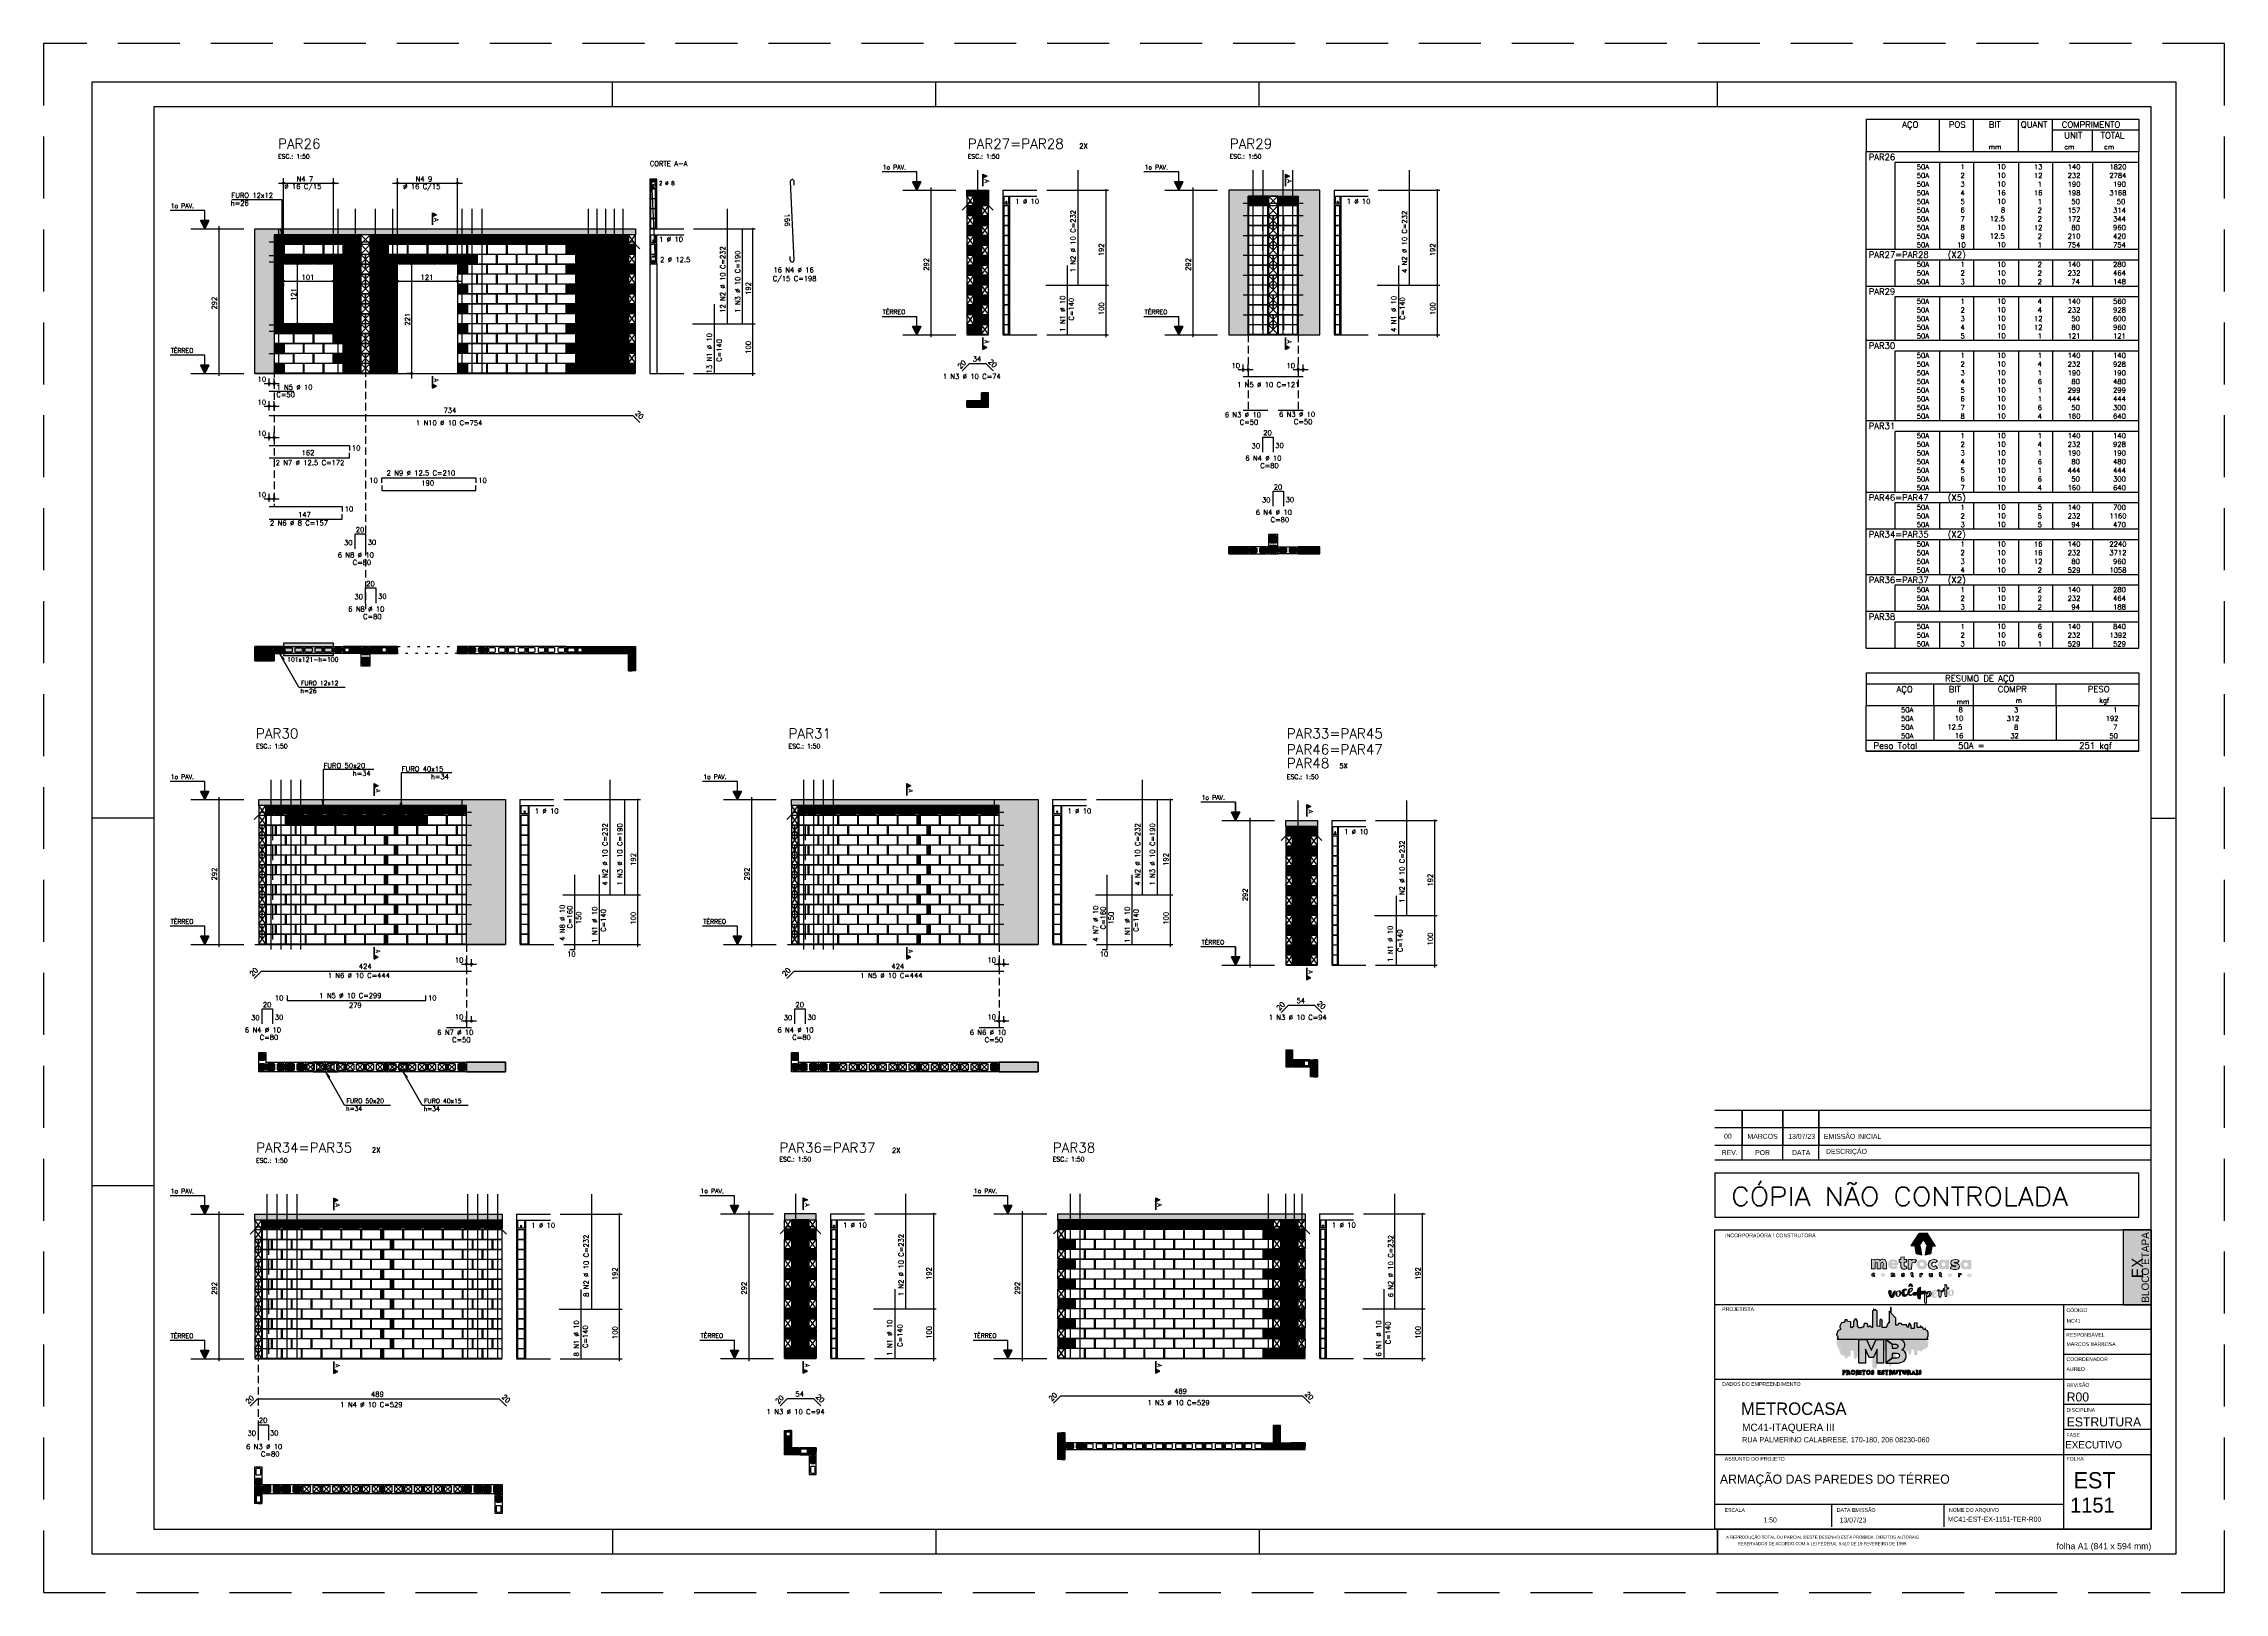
# Model space of a CAD drawing. Extents: x -1.9 to 86, y -1.6 to 60.9.
import ezdxf
from ezdxf.enums import TextEntityAlignment as Align

# ---------------------------------------------------------------- set-up
doc = ezdxf.new("R2010")
doc.units = 0
doc.header["$MEASUREMENT"] = 0
for name, pattern in [('CENTER', [2, 1.25, -0.25, 0.25, -0.25]), ('ESTILO_TQS_0001', [0.45, 0.3, -0.15]), ('ESTILO_TQS_0002', [0.4, 0.1, -0.3]), ('HIDDEN', [0.375, 0.25, -0.125])]:
    doc.linetypes.add(name, pattern=pattern)
doc.layers.get('0').update_dxf_attribs({"linetype": 'CONTINUOUS'})
doc.layers.get('Defpoints').update_dxf_attribs({"linetype": 'CONTINUOUS'})
for name, color, linetype in [('_ARQUIVO', 7, 'CONTINUOUS'), ('ARQ-MAR', 2, 'CONTINUOUS'), ('ARQ_CAR', 7, 'CONTINUOUS'), ('ARQ_CAR-TXT', 7, 'CONTINUOUS'), ('ARQ_FOLHA', 7, 'CONTINUOUS'), ('ARQ_TXT-2', 2, 'CONTINUOUS'), ('ARQ_TXT-4', 4, 'CONTINUOUS'), ('ARQ_VISTA 0', 251, 'CONTINUOUS'), ('H7', 1, 'CONTINUOUS'), ('Layer 1', 7, 'CONTINUOUS'), ('PENA_01', 1, 'CONTINUOUS'), ('PENA_02', 2, 'CONTINUOUS'), ('PENA_03', 3, 'CONTINUOUS'), ('PENA_05', 5, 'CONTINUOUS'), ('PENA_06', 6, 'CONTINUOUS'), ('PENA_09', 254, 'CONTINUOUS'), ('PENA_11', 252, 'CONTINUOUS'), ('PENA_19', 240, 'CONTINUOUS'), ('PENA_21', 100, 'CONTINUOUS'), ('PENA_23', 50, 'CONTINUOUS'), ('PENA_25', 210, 'CONTINUOUS'), ('PENA_27', 21, 'CONTINUOUS'), ('PSG-NV1-HTC-251', 251, 'CONTINUOUS'), ('PSG-NV2-FLH-SELO', 1, 'CONTINUOUS'), ('ver', 20, 'CONTINUOUS')]:
    doc.layers.add(name, color=color, linetype=linetype)
doc.styles.add('01-MILLEU', font='GOTHIC.TTF')
doc.styles.add('CARIMBO', font='romans.shx', dxfattribs={"height": 30})
doc.styles.add('R300', font='SIMPLEX.SHX', dxfattribs={"width": 1.1, "height": 5.5})
doc.styles.get("Standard").update_dxf_attribs({"font": 'ROMANS.SHX'})
doc.styles.add('TQS_ARIAL', font='arial.ttf')

# ---------------------------------------------------------------- blocks, each defined once
blk = doc.blocks.new('FOLHA A1 - 841 X 594')
at = {"layer": 'ARQ_FOLHA', "color": 1}
for p, q in [((-631, 584), (-631, 594)), ((-500.5, 584), (-500.5, 594)), ((-370, 584), (-370, 594)), ((-185, 584), (-185, 594)), ((-816, 297), (-841, 297)), ((-10, 297), (0, 297)), ((-816, 148.5), (-841, 148.5)), ((-631, 10), (-631, 0)), ((-500.5, 10), (-500.5, 0)), ((-370, 10), (-370, 0)), ((-185, 10), (-185, 0.5)), ((-185, 0.5), (-185, 10)), ((-185, 9.5), (-185, 0)), ((-185, 9.5), (-185, 0)), ((-185, 0), (-185, 9.5))]:
    blk.add_line(p, q, dxfattribs=at)
for points in [[(-841, 0), (0, 0), (0, 594), (-841, 594)], [(-816, 10), (-10, 10), (-10, 584), (-816, 584)]]:
    blk.add_lwpolyline(points, close=True, dxfattribs=at)
at = {"layer": 'Defpoints', "color": 8, "linetype": 'HIDDEN', "ltscale": 100}
blk.add_lwpolyline([(-860.5, 609.5), (-860.5, -15.5), (19.5, -15.5), (19.5, 609.5)], close=True, dxfattribs=at)
at = {"layer": 'ARQ_FOLHA', "insert": (-10, 4.42), "char_height": 2.5, "width": 84.157, "attachment_point": 3, "style": 'TQS_ARIAL'}
blk.add_mtext('\\pxt3;folha A1 (841 x 594 mm)', dxfattribs=at)
at = {"layer": 'PSG-NV1-HTC-251', "insert": (-185, 10), "char_height": 1.25, "width": 84.6052, "attachment_point": 1, "line_spacing_factor": 1.25, "style": 'CARIMBO'}
blk.add_mtext('\\pxqc;{\\fArial Narrow|b0|i0|c0|p34;\\PA REPRODUÇÃO TOTAL OU PARCIAL DESTE DESENHO ESTÁ PROIBIDA. DIREITOS AUTORAIS \\PRESERVADOS DE ACORDO COM A LEI FEDERAL 9.610 DE 19 FEVEREIRO DE 1998.}', dxfattribs=at)
blk = doc.blocks.new('*U24')
blk.add_blockref('FOLHA A1 - 841 X 594', (0, 0))
blk = doc.blocks.new('*U27')
at = {"layer": 'ARQ_CAR-TXT', "true_color": 0x58ba48}
h = blk.add_hatch(color=85, dxfattribs=at)
h.dxf.hatch_style = 1
h.paths.add_polyline_path([(-11.28, 0), (0, 0), (0, 30), (-11.28, 30)])
at = {"layer": 'ARQ_CAR', "color": 5}
blk.add_lwpolyline([(-11.28, 0), (0, 0), (0, 30), (-11.28, 30)], close=True, dxfattribs=at)
at = {"layer": 'ARQ_CAR-TXT', "color": 4, "style": '01-MILLEU'}
blk.add_text('EX', height=4.614, rotation=90, dxfattribs=at).set_placement((-3.26, 10.64))
at = {"layer": 'ARQ_TXT-2', "style": '01-MILLEU'}
blk.add_text('EXECUTIVO', height=2.95, dxfattribs=at).set_placement((-34.5, -57.63))
blk = doc.blocks.new('METROCASA')
at = {"layer": 'Layer 1', "true_color": 0xed1c24}
h = blk.add_hatch(color=240, dxfattribs=at)
h.dxf.hatch_style = 2
h.paths.add_polyline_path([(-1.29, 0.86), (-1.02, -0.59), (0.13, -0.85), (-0.13, 0.85)])
h.paths.add_polyline_path([(2.84, 0.94), (1.22, 3.51), (-0.37, 3.52), (1.27, 0.94)])
h.paths.add_polyline_path([(-2.08, 0.96), (-0.44, 0.95), (0.36, 2.19), (-0.45, 3.48)])
h.paths.add_polyline_path([(0.77, -0.85), (1.92, -0.6), (2.21, 0.84), (1.05, 0.84)])
at = {"layer": 'Layer 1', "true_color": 0x404041}
h = blk.add_hatch(color=250, dxfattribs=at)
h.dxf.hatch_style = 2
edge = h.paths.add_edge_path()
edge.add_spline(control_points=[(-3.66, -4.74), (-3.71, -4.74), (-3.72, -4.72), (-3.72, -4.71), (-3.72, -4.68), (-3.69, -4.68), (-3.66, -4.68), (-3.6, -4.68), (-3.52, -4.7), (-3.48, -4.72), (-3.48, -4.72), (-3.38, -4.57), (-3.38, -4.57), (-3.44, -4.52), (-3.54, -4.48), (-3.65, -4.48), (-3.81, -4.48), (-3.97, -4.54), (-3.97, -4.71), (-3.97, -4.87), (-3.81, -4.92), (-3.68, -4.93), (-3.63, -4.93), (-3.61, -4.94), (-3.61, -4.97), (-3.61, -4.99), (-3.63, -5), (-3.68, -5), (-3.73, -5), (-3.81, -4.99), (-3.92, -4.92), (-3.92, -4.92), (-4, -5.11), (-4, -5.11), (-3.92, -5.16), (-3.79, -5.2), (-3.67, -5.2), (-3.51, -5.2), (-3.36, -5.14), (-3.35, -4.97), (-3.35, -4.79), (-3.52, -4.75), (-3.66, -4.74)], knot_values=[0, 0, 0, 0, 1, 1, 1, 2, 2, 2, 3, 3, 3, 4, 4, 4, 5, 5, 5, 6, 6, 6, 7, 7, 7, 8, 8, 8, 9, 9, 9, 10, 10, 10, 11, 11, 11, 12, 12, 12, 13, 13, 13, 14, 14, 14, 14], degree=3, periodic=0)
edge = h.paths.add_edge_path()
edge.add_spline(control_points=[(-5.55, -4.47), (-5.62, -4.47), (-5.7, -4.5), (-5.76, -4.56), (-5.76, -4.56), (-5.77, -4.49), (-5.77, -4.49), (-5.77, -4.49), (-6, -4.49), (-6, -4.49), (-6, -4.49), (-6, -5.17), (-6, -5.17), (-6, -5.17), (-5.75, -5.17), (-5.75, -5.17), (-5.75, -5.17), (-5.75, -4.81), (-5.75, -4.81), (-5.75, -4.72), (-5.69, -4.68), (-5.63, -4.68), (-5.58, -4.68), (-5.54, -4.71), (-5.54, -4.79), (-5.54, -4.79), (-5.54, -5.17), (-5.54, -5.17), (-5.54, -5.17), (-5.29, -5.17), (-5.29, -5.17), (-5.29, -5.17), (-5.28, -4.79), (-5.28, -4.79), (-5.28, -4.55), (-5.4, -4.48), (-5.55, -4.47)], knot_values=[0, 0, 0, 0, 1, 1, 1, 2, 2, 2, 3, 3, 3, 4, 4, 4, 5, 5, 5, 6, 6, 6, 7, 7, 7, 8, 8, 8, 9, 9, 9, 10, 10, 10, 11, 11, 11, 12, 12, 12, 12], degree=3, periodic=0)
edge = h.paths.add_edge_path()
edge.add_spline(control_points=[(-7.69, -4.46), (-7.89, -4.46), (-8.08, -4.57), (-8.08, -4.82), (-8.08, -5.06), (-7.89, -5.17), (-7.69, -5.17), (-7.5, -5.18), (-7.3, -5.07), (-7.3, -4.82), (-7.3, -4.57), (-7.49, -4.47), (-7.69, -4.46)], knot_values=[0, 0, 0, 0, 1, 1, 1, 2, 2, 2, 3, 3, 3, 4, 4, 4, 4], degree=3, periodic=0)
edge = h.paths.add_edge_path()
edge.add_spline(control_points=[(-7.69, -4.97), (-7.78, -4.97), (-7.83, -4.9), (-7.83, -4.82), (-7.83, -4.74), (-7.78, -4.67), (-7.69, -4.67), (-7.6, -4.67), (-7.55, -4.74), (-7.55, -4.82), (-7.55, -4.9), (-7.61, -4.97), (-7.69, -4.97)], knot_values=[0, 0, 0, 0, 1, 1, 1, 2, 2, 2, 3, 3, 3, 4, 4, 4, 4], degree=3, periodic=0)
edge = h.paths.add_edge_path()
edge.add_spline(control_points=[(-9.57, -4.95), (-9.67, -4.95), (-9.72, -4.88), (-9.72, -4.81), (-9.72, -4.73), (-9.67, -4.66), (-9.57, -4.66), (-9.53, -4.66), (-9.49, -4.67), (-9.46, -4.71), (-9.46, -4.71), (-9.32, -4.56), (-9.32, -4.56), (-9.39, -4.49), (-9.49, -4.45), (-9.59, -4.45), (-9.78, -4.45), (-9.97, -4.56), (-9.97, -4.81), (-9.97, -5.06), (-9.78, -5.16), (-9.59, -5.16), (-9.48, -5.16), (-9.39, -5.12), (-9.3, -5.05), (-9.3, -5.05), (-9.45, -4.9), (-9.45, -4.9), (-9.48, -4.93), (-9.53, -4.95), (-9.57, -4.95)], knot_values=[0, 0, 0, 0, 1, 1, 1, 2, 2, 2, 3, 3, 3, 4, 4, 4, 5, 5, 5, 6, 6, 6, 7, 7, 7, 8, 8, 8, 9, 9, 9, 10, 10, 10, 10], degree=3, periodic=0)
edge = h.paths.add_edge_path()
edge.add_spline(control_points=[(-1.68, -5), (-1.72, -5), (-1.74, -4.98), (-1.74, -4.93), (-1.74, -4.93), (-1.74, -4.71), (-1.74, -4.71), (-1.74, -4.71), (-1.59, -4.71), (-1.59, -4.71), (-1.59, -4.71), (-1.59, -4.52), (-1.59, -4.52), (-1.59, -4.52), (-1.74, -4.52), (-1.74, -4.52), (-1.74, -4.52), (-1.74, -4.32), (-1.74, -4.32), (-1.74, -4.32), (-1.99, -4.34), (-1.99, -4.34), (-1.99, -4.34), (-1.99, -4.51), (-1.99, -4.51), (-1.99, -4.51), (-2.1, -4.51), (-2.1, -4.51), (-2.1, -4.51), (-2.1, -4.71), (-2.1, -4.71), (-2.1, -4.71), (-1.99, -4.71), (-1.99, -4.71), (-1.99, -4.71), (-1.99, -4.93), (-1.99, -4.93), (-2, -5.14), (-1.88, -5.21), (-1.74, -5.21), (-1.67, -5.21), (-1.61, -5.19), (-1.55, -5.16), (-1.55, -5.16), (-1.6, -4.97), (-1.6, -4.97), (-1.62, -4.99), (-1.65, -5), (-1.68, -5)], knot_values=[0, 0, 0, 0, 1, 1, 1, 2, 2, 2, 3, 3, 3, 4, 4, 4, 5, 5, 5, 6, 6, 6, 7, 7, 7, 8, 8, 8, 9, 9, 9, 10, 10, 10, 11, 11, 11, 12, 12, 12, 13, 13, 13, 14, 14, 14, 15, 15, 15, 16, 16, 16, 16], degree=3, periodic=0)
edge = h.paths.add_edge_path()
edge.add_spline(control_points=[(9.78, -4.57), (9.78, -4.57), (9.77, -4.65), (9.77, -4.65), (9.73, -4.59), (9.66, -4.56), (9.57, -4.56), (9.37, -4.56), (9.24, -4.71), (9.24, -4.91), (9.24, -5.11), (9.35, -5.25), (9.55, -5.26), (9.62, -5.27), (9.71, -5.24), (9.77, -5.18), (9.77, -5.18), (9.78, -5.25), (9.78, -5.25), (9.78, -5.25), (10.01, -5.25), (10.01, -5.25), (10.01, -5.25), (10.02, -4.57), (10.02, -4.57), (10.02, -4.57), (9.78, -4.57), (9.78, -4.57)], knot_values=[0, 0, 0, 0, 1, 1, 1, 2, 2, 2, 3, 3, 3, 4, 4, 4, 5, 5, 5, 6, 6, 6, 7, 7, 7, 8, 8, 8, 9, 9, 9, 9], degree=3, periodic=0)
edge = h.paths.add_edge_path()
edge.add_spline(control_points=[(9.62, -5.06), (9.55, -5.06), (9.49, -5), (9.49, -4.91), (9.49, -4.82), (9.55, -4.76), (9.62, -4.76), (9.71, -4.76), (9.76, -4.82), (9.76, -4.91), (9.76, -4.99), (9.71, -5.06), (9.62, -5.06)], knot_values=[0, 0, 0, 0, 1, 1, 1, 2, 2, 2, 3, 3, 3, 4, 4, 4, 4], degree=3, periodic=0)
edge = h.paths.add_edge_path()
edge.add_spline(control_points=[(7.69, -4.64), (7.69, -4.64), (7.68, -4.56), (7.68, -4.56), (7.68, -4.56), (7.45, -4.56), (7.45, -4.56), (7.45, -4.56), (7.45, -5.24), (7.45, -5.24), (7.45, -5.24), (7.7, -5.24), (7.7, -5.24), (7.7, -5.24), (7.7, -4.89), (7.7, -4.89), (7.7, -4.8), (7.76, -4.76), (7.82, -4.76), (7.86, -4.76), (7.89, -4.77), (7.93, -4.8), (7.93, -4.8), (8.04, -4.62), (8.04, -4.62), (7.99, -4.57), (7.93, -4.55), (7.86, -4.55), (7.79, -4.55), (7.73, -4.57), (7.69, -4.64)], knot_values=[0, 0, 0, 0, 1, 1, 1, 2, 2, 2, 3, 3, 3, 4, 4, 4, 5, 5, 5, 6, 6, 6, 7, 7, 7, 8, 8, 8, 9, 9, 9, 10, 10, 10, 10], degree=3, periodic=0)
edge = h.paths.add_edge_path()
edge.add_spline(control_points=[(5.76, -4.54), (5.56, -4.54), (5.37, -4.64), (5.37, -4.89), (5.37, -5.14), (5.56, -5.24), (5.75, -5.25), (5.95, -5.25), (6.14, -5.14), (6.14, -4.89), (6.15, -4.65), (5.96, -4.54), (5.76, -4.54)], knot_values=[0, 0, 0, 0, 1, 1, 1, 2, 2, 2, 3, 3, 3, 4, 4, 4, 4], degree=3, periodic=0)
edge = h.paths.add_edge_path()
edge.add_spline(control_points=[(5.76, -5.04), (5.67, -5.04), (5.62, -4.97), (5.62, -4.89), (5.62, -4.81), (5.67, -4.74), (5.76, -4.74), (5.85, -4.74), (5.9, -4.81), (5.9, -4.89), (5.9, -4.97), (5.84, -5.04), (5.76, -5.04)], knot_values=[0, 0, 0, 0, 1, 1, 1, 2, 2, 2, 3, 3, 3, 4, 4, 4, 4], degree=3, periodic=0)
edge = h.paths.add_edge_path()
edge.add_spline(control_points=[(4, -5.03), (3.96, -5.03), (3.94, -5.01), (3.93, -4.96), (3.93, -4.96), (3.94, -4.74), (3.94, -4.74), (3.94, -4.74), (4.09, -4.74), (4.09, -4.74), (4.09, -4.74), (4.09, -4.55), (4.09, -4.55), (4.09, -4.55), (3.94, -4.55), (3.94, -4.55), (3.94, -4.55), (3.94, -4.35), (3.94, -4.35), (3.94, -4.35), (3.69, -4.38), (3.69, -4.38), (3.69, -4.38), (3.69, -4.54), (3.69, -4.54), (3.69, -4.54), (3.58, -4.54), (3.58, -4.54), (3.58, -4.54), (3.58, -4.74), (3.58, -4.74), (3.58, -4.74), (3.69, -4.74), (3.69, -4.74), (3.69, -4.74), (3.68, -4.96), (3.68, -4.96), (3.68, -5.17), (3.8, -5.24), (3.93, -5.24), (4, -5.24), (4.07, -5.22), (4.13, -5.19), (4.13, -5.19), (4.08, -5), (4.08, -5), (4.05, -5.02), (4.03, -5.03), (4, -5.03)], knot_values=[0, 0, 0, 0, 1, 1, 1, 2, 2, 2, 3, 3, 3, 4, 4, 4, 5, 5, 5, 6, 6, 6, 7, 7, 7, 8, 8, 8, 9, 9, 9, 10, 10, 10, 11, 11, 11, 12, 12, 12, 13, 13, 13, 14, 14, 14, 15, 15, 15, 16, 16, 16, 16], degree=3, periodic=0)
edge = h.paths.add_edge_path()
edge.add_spline(control_points=[(2.03, -4.89), (2.03, -4.98), (1.97, -5.02), (1.91, -5.02), (1.87, -5.02), (1.82, -4.99), (1.82, -4.9), (1.82, -4.9), (1.82, -4.53), (1.82, -4.53), (1.82, -4.53), (1.57, -4.53), (1.57, -4.53), (1.57, -4.53), (1.57, -4.9), (1.57, -4.9), (1.57, -5.15), (1.69, -5.22), (1.83, -5.22), (1.9, -5.23), (1.99, -5.2), (2.05, -5.14), (2.05, -5.14), (2.06, -5.21), (2.06, -5.21), (2.06, -5.21), (2.28, -5.21), (2.28, -5.21), (2.28, -5.21), (2.28, -4.53), (2.28, -4.53), (2.28, -4.53), (2.03, -4.53), (2.03, -4.53), (2.03, -4.53), (2.03, -4.89), (2.03, -4.89)], knot_values=[0, 0, 0, 0, 1, 1, 1, 2, 2, 2, 3, 3, 3, 4, 4, 4, 5, 5, 5, 6, 6, 6, 7, 7, 7, 8, 8, 8, 9, 9, 9, 10, 10, 10, 11, 11, 11, 12, 12, 12, 12], degree=3, periodic=0)
edge = h.paths.add_edge_path()
edge.add_spline(control_points=[(-0.02, -4.59), (-0.02, -4.59), (-0.04, -4.52), (-0.04, -4.52), (-0.04, -4.52), (-0.26, -4.52), (-0.26, -4.52), (-0.26, -4.52), (-0.27, -5.2), (-0.27, -5.2), (-0.27, -5.2), (-0.02, -5.2), (-0.02, -5.2), (-0.02, -5.2), (-0.01, -4.85), (-0.01, -4.85), (-0.01, -4.76), (0.04, -4.72), (0.1, -4.72), (0.15, -4.72), (0.18, -4.73), (0.22, -4.76), (0.22, -4.76), (0.32, -4.58), (0.32, -4.58), (0.28, -4.53), (0.21, -4.51), (0.14, -4.5), (0.08, -4.5), (0.01, -4.53), (-0.02, -4.59)], knot_values=[0, 0, 0, 0, 1, 1, 1, 2, 2, 2, 3, 3, 3, 4, 4, 4, 5, 5, 5, 6, 6, 6, 7, 7, 7, 8, 8, 8, 9, 9, 9, 10, 10, 10, 10], degree=3, periodic=0)
at = {"layer": 'Layer 1', "true_color": 0xed1c24}
h = blk.add_hatch(color=240, dxfattribs=at)
h.dxf.hatch_style = 2
edge = h.paths.add_edge_path()
edge.add_spline(control_points=[(-1.94, -1.96), (-1.94, -1.96), (-1.98, -1.76), (-1.98, -1.76), (-1.98, -1.76), (-2.62, -1.75), (-2.62, -1.75), (-2.62, -1.75), (-2.63, -3.66), (-2.63, -3.66), (-2.63, -3.66), (-1.92, -3.66), (-1.92, -3.66), (-1.92, -3.66), (-1.91, -2.67), (-1.91, -2.67), (-1.91, -2.42), (-1.76, -2.31), (-1.58, -2.31), (-1.46, -2.31), (-1.38, -2.34), (-1.26, -2.43), (-1.26, -2.43), (-0.98, -1.92), (-0.98, -1.92), (-1.1, -1.79), (-1.28, -1.71), (-1.48, -1.71), (-1.66, -1.71), (-1.84, -1.79), (-1.94, -1.96)], knot_values=[0, 0, 0, 0, 1, 1, 1, 2, 2, 2, 3, 3, 3, 4, 4, 4, 5, 5, 5, 6, 6, 6, 7, 7, 7, 8, 8, 8, 9, 9, 9, 10, 10, 10, 10], degree=3, periodic=0)
edge = h.paths.add_edge_path()
edge.add_spline(control_points=[(-5.6, -1.69), (-6.11, -1.69), (-6.66, -1.99), (-6.66, -2.69), (-6.67, -3.38), (-6.16, -3.68), (-5.56, -3.68), (-5.23, -3.68), (-4.92, -3.58), (-4.69, -3.37), (-4.69, -3.37), (-5.04, -2.98), (-5.04, -2.98), (-5.16, -3.07), (-5.32, -3.13), (-5.53, -3.13), (-5.68, -3.13), (-5.9, -3.06), (-5.95, -2.89), (-5.95, -2.89), (-4.62, -2.89), (-4.62, -2.89), (-4.45, -2.14), (-4.92, -1.69), (-5.6, -1.69)], knot_values=[0, 0, 0, 0, 1, 1, 1, 2, 2, 2, 3, 3, 3, 4, 4, 4, 5, 5, 5, 6, 6, 6, 7, 7, 7, 8, 8, 8, 8], degree=3, periodic=0)
edge = h.paths.add_edge_path()
edge.add_spline(control_points=[(-5.94, -2.43), (-5.89, -2.12), (-5.27, -2.13), (-5.25, -2.43), (-5.25, -2.43), (-5.94, -2.43), (-5.94, -2.43)], knot_values=[0, 0, 0, 0, 1, 1, 1, 2, 2, 2, 2], degree=3, periodic=0)
edge = h.paths.add_edge_path()
edge.add_spline(control_points=[(4.86, -2), (4.76, -1.84), (4.58, -1.75), (4.31, -1.75), (3.75, -1.74), (3.38, -2.17), (3.38, -2.74), (3.37, -3.29), (3.68, -3.69), (4.24, -3.73), (4.45, -3.74), (4.71, -3.67), (4.87, -3.49), (4.87, -3.49), (4.9, -3.7), (4.9, -3.7), (4.9, -3.7), (5.56, -3.7), (5.56, -3.7), (5.56, -3.7), (5.57, -1.8), (5.57, -1.8), (5.57, -1.8), (4.9, -1.79), (4.9, -1.79), (4.9, -1.79), (4.86, -2), (4.86, -2)], knot_values=[0, 0, 0, 0, 1, 1, 1, 2, 2, 2, 3, 3, 3, 4, 4, 4, 5, 5, 5, 6, 6, 6, 7, 7, 7, 8, 8, 8, 9, 9, 9, 9], degree=3, periodic=0)
edge = h.paths.add_edge_path()
edge.add_spline(control_points=[(4.46, -3.16), (4.25, -3.16), (4.08, -3.01), (4.08, -2.74), (4.08, -2.47), (4.25, -2.32), (4.47, -2.32), (4.72, -2.32), (4.86, -2.49), (4.86, -2.74), (4.86, -2.97), (4.7, -3.16), (4.46, -3.16)], knot_values=[0, 0, 0, 0, 1, 1, 1, 2, 2, 2, 3, 3, 3, 4, 4, 4, 4], degree=3, periodic=0)
edge = h.paths.add_edge_path()
edge.add_spline(control_points=[(-7.68, -1.68), (-7.94, -1.68), (-8.15, -1.76), (-8.31, -1.95), (-8.4, -1.77), (-8.59, -1.69), (-8.78, -1.68), (-8.98, -1.68), (-9.19, -1.76), (-9.31, -1.92), (-9.31, -1.92), (-9.36, -1.72), (-9.36, -1.72), (-9.36, -1.72), (-9.95, -1.71), (-9.95, -1.71), (-9.95, -1.71), (-9.96, -3.62), (-9.96, -3.62), (-9.96, -3.62), (-9.26, -3.62), (-9.26, -3.62), (-9.26, -3.62), (-9.25, -2.58), (-9.25, -2.58), (-9.25, -2.37), (-9.12, -2.27), (-9, -2.27), (-8.87, -2.27), (-8.8, -2.35), (-8.8, -2.57), (-8.8, -2.57), (-8.81, -3.62), (-8.81, -3.62), (-8.81, -3.62), (-8.11, -3.63), (-8.11, -3.63), (-8.11, -3.63), (-8.1, -2.58), (-8.1, -2.58), (-8.1, -2.37), (-7.98, -2.29), (-7.86, -2.29), (-7.75, -2.29), (-7.66, -2.37), (-7.66, -2.57), (-7.66, -2.57), (-7.67, -3.63), (-7.67, -3.63), (-7.67, -3.63), (-6.96, -3.63), (-6.96, -3.63), (-6.96, -3.63), (-6.95, -2.57), (-6.95, -2.57), (-6.95, -1.94), (-7.26, -1.68), (-7.68, -1.68)], knot_values=[0, 0, 0, 0, 1, 1, 1, 2, 2, 2, 3, 3, 3, 4, 4, 4, 5, 5, 5, 6, 6, 6, 7, 7, 7, 8, 8, 8, 9, 9, 9, 10, 10, 10, 11, 11, 11, 12, 12, 12, 13, 13, 13, 14, 14, 14, 15, 15, 15, 16, 16, 16, 17, 17, 17, 18, 18, 18, 19, 19, 19, 19], degree=3, periodic=0)
edge = h.paths.add_edge_path()
edge.add_spline(control_points=[(-3.23, -3.11), (-3.34, -3.11), (-3.41, -3.06), (-3.42, -2.93), (-3.42, -2.93), (-3.41, -2.3), (-3.41, -2.3), (-3.41, -2.3), (-2.98, -2.3), (-2.98, -2.3), (-2.98, -2.3), (-2.98, -1.76), (-2.98, -1.76), (-2.98, -1.76), (-3.41, -1.76), (-3.41, -1.76), (-3.41, -1.76), (-3.4, -1.21), (-3.4, -1.21), (-3.4, -1.21), (-4.11, -1.28), (-4.11, -1.28), (-4.11, -1.28), (-4.11, -1.76), (-4.11, -1.76), (-4.11, -1.76), (-4.42, -1.75), (-4.42, -1.75), (-4.42, -1.75), (-4.42, -2.3), (-4.42, -2.3), (-4.42, -2.3), (-4.11, -2.3), (-4.11, -2.3), (-4.11, -2.3), (-4.12, -2.92), (-4.12, -2.92), (-4.13, -3.52), (-3.79, -3.69), (-3.42, -3.7), (-3.22, -3.7), (-3.03, -3.66), (-2.87, -3.57), (-2.87, -3.57), (-3.02, -3.05), (-3.02, -3.05), (-3.08, -3.09), (-3.16, -3.11), (-3.23, -3.11)], knot_values=[0, 0, 0, 0, 1, 1, 1, 2, 2, 2, 3, 3, 3, 4, 4, 4, 5, 5, 5, 6, 6, 6, 7, 7, 7, 8, 8, 8, 9, 9, 9, 10, 10, 10, 11, 11, 11, 12, 12, 12, 13, 13, 13, 14, 14, 14, 15, 15, 15, 16, 16, 16, 16], degree=3, periodic=0)
edge = h.paths.add_edge_path()
edge.add_spline(control_points=[(2.53, -3.13), (2.26, -3.13), (2.12, -2.94), (2.12, -2.74), (2.12, -2.5), (2.27, -2.3), (2.54, -2.3), (2.66, -2.3), (2.77, -2.35), (2.86, -2.44), (2.86, -2.44), (3.24, -2.04), (3.24, -2.04), (3.04, -1.84), (2.77, -1.74), (2.5, -1.74), (1.96, -1.73), (1.43, -2.04), (1.42, -2.73), (1.42, -3.44), (1.94, -3.72), (2.5, -3.72), (2.78, -3.72), (3.06, -3.6), (3.28, -3.4), (3.28, -3.4), (2.88, -2.98), (2.88, -2.98), (2.79, -3.08), (2.66, -3.13), (2.53, -3.13)], knot_values=[0, 0, 0, 0, 1, 1, 1, 2, 2, 2, 3, 3, 3, 4, 4, 4, 5, 5, 5, 6, 6, 6, 7, 7, 7, 8, 8, 8, 9, 9, 9, 10, 10, 10, 10], degree=3, periodic=0)
edge = h.paths.add_edge_path()
edge.add_spline(control_points=[(9.37, -1.82), (9.37, -1.82), (9.33, -2.02), (9.33, -2.02), (9.23, -1.87), (9.04, -1.77), (8.77, -1.77), (8.22, -1.77), (7.85, -2.2), (7.84, -2.76), (7.84, -3.31), (8.15, -3.71), (8.71, -3.75), (8.92, -3.76), (9.17, -3.7), (9.34, -3.51), (9.34, -3.51), (9.37, -3.72), (9.37, -3.72), (9.37, -3.72), (10.02, -3.72), (10.02, -3.72), (10.02, -3.72), (10.03, -1.82), (10.03, -1.82), (10.03, -1.82), (9.37, -1.82), (9.37, -1.82)], knot_values=[0, 0, 0, 0, 1, 1, 1, 2, 2, 2, 3, 3, 3, 4, 4, 4, 5, 5, 5, 6, 6, 6, 7, 7, 7, 8, 8, 8, 9, 9, 9, 9], degree=3, periodic=0)
edge = h.paths.add_edge_path()
edge.add_spline(control_points=[(8.93, -3.18), (8.71, -3.18), (8.55, -3.03), (8.55, -2.76), (8.55, -2.5), (8.72, -2.34), (8.93, -2.35), (9.18, -2.35), (9.32, -2.51), (9.32, -2.77), (9.32, -2.99), (9.17, -3.18), (8.93, -3.18)], knot_values=[0, 0, 0, 0, 1, 1, 1, 2, 2, 2, 3, 3, 3, 4, 4, 4, 4], degree=3, periodic=0)
edge = h.paths.add_edge_path()
edge.add_spline(control_points=[(6.78, -2.48), (6.66, -2.48), (6.63, -2.42), (6.63, -2.39), (6.63, -2.32), (6.7, -2.29), (6.8, -2.3), (6.96, -2.29), (7.18, -2.35), (7.28, -2.41), (7.28, -2.41), (7.58, -1.99), (7.58, -1.99), (7.4, -1.85), (7.12, -1.76), (6.81, -1.76), (6.36, -1.75), (5.93, -1.92), (5.93, -2.38), (5.92, -2.84), (6.37, -2.99), (6.74, -3), (6.88, -3.02), (6.94, -3.05), (6.94, -3.11), (6.94, -3.17), (6.87, -3.2), (6.75, -3.2), (6.59, -3.19), (6.36, -3.18), (6.07, -2.98), (6.07, -2.98), (5.84, -3.5), (5.84, -3.5), (6.05, -3.66), (6.43, -3.75), (6.76, -3.76), (7.22, -3.76), (7.65, -3.58), (7.65, -3.11), (7.65, -2.61), (7.17, -2.49), (6.78, -2.48)], knot_values=[0, 0, 0, 0, 1, 1, 1, 2, 2, 2, 3, 3, 3, 4, 4, 4, 5, 5, 5, 6, 6, 6, 7, 7, 7, 8, 8, 8, 9, 9, 9, 10, 10, 10, 11, 11, 11, 12, 12, 12, 13, 13, 13, 14, 14, 14, 14], degree=3, periodic=0)
edge = h.paths.add_edge_path()
edge.add_spline(control_points=[(0.13, -1.72), (-0.42, -1.72), (-0.95, -2.01), (-0.96, -2.72), (-0.96, -3.41), (-0.42, -3.71), (0.12, -3.72), (0.66, -3.72), (1.21, -3.42), (1.22, -2.73), (1.22, -2.03), (0.7, -1.73), (0.13, -1.72)], knot_values=[0, 0, 0, 0, 1, 1, 1, 2, 2, 2, 3, 3, 3, 4, 4, 4, 4], degree=3, periodic=0)
edge = h.paths.add_edge_path()
edge.add_spline(control_points=[(0.13, -3.13), (-0.12, -3.13), (-0.27, -2.94), (-0.26, -2.72), (-0.26, -2.5), (-0.12, -2.3), (0.13, -2.31), (0.38, -2.31), (0.52, -2.5), (0.52, -2.72), (0.52, -2.96), (0.37, -3.14), (0.13, -3.13)], knot_values=[0, 0, 0, 0, 1, 1, 1, 2, 2, 2, 3, 3, 3, 4, 4, 4, 4], degree=3, periodic=0)
at = {"layer": 'Layer 1', "true_color": 0x404041}
h = blk.add_hatch(color=250, dxfattribs=at)
h.dxf.hatch_style = 2
edge = h.paths.add_edge_path()
edge.add_spline(control_points=[(-2.43, -7.17), (-2.4, -7.16), (-2.38, -7.15), (-2.36, -7.14), (-2.33, -7.13), (-2.31, -7.11), (-2.3, -7.09), (-2.28, -7.07), (-2.26, -7.04), (-2.24, -7.01), (-2.22, -6.98), (-2.2, -6.95), (-2.17, -6.92), (-2.15, -6.93), (-2.11, -6.95), (-2.08, -6.98), (-2.05, -7.01), (-2.01, -7.04), (-1.98, -7.06), (-1.94, -7.09), (-1.9, -7.11), (-1.87, -7.13), (-1.84, -7.14), (-1.81, -7.14), (-1.78, -7.12), (-1.75, -7.1), (-1.75, -7.07), (-1.76, -7.02), (-1.78, -6.98), (-1.8, -6.94), (-1.84, -6.89), (-1.87, -6.84), (-1.91, -6.8), (-1.96, -6.76), (-2, -6.72), (-2.04, -6.69), (-2.07, -6.68), (-2.11, -6.66), (-2.15, -6.65), (-2.18, -6.64), (-2.21, -6.64), (-2.24, -6.64), (-2.26, -6.65), (-2.29, -6.66), (-2.31, -6.68), (-2.33, -6.71), (-2.35, -6.73), (-2.36, -6.77), (-2.38, -6.82), (-2.4, -6.84), (-2.41, -6.87), (-2.43, -6.91), (-2.44, -6.95), (-2.46, -6.99), (-2.47, -7.03), (-2.48, -7.07), (-2.48, -7.11), (-2.48, -7.14), (-2.47, -7.16), (-2.46, -7.18), (-2.43, -7.17)], knot_values=[0, 0, 0, 0, 1, 1, 1, 2, 2, 2, 3, 3, 3, 4, 4, 4, 5, 5, 5, 6, 6, 6, 7, 7, 7, 8, 8, 8, 9, 9, 9, 10, 10, 10, 11, 11, 11, 12, 12, 12, 13, 13, 13, 14, 14, 14, 15, 15, 15, 16, 16, 16, 17, 17, 17, 18, 18, 18, 19, 19, 19, 20, 20, 20, 20], degree=3, periodic=0)
edge = h.paths.add_edge_path()
edge.add_spline(control_points=[(-5.26, -8.04), (-5.28, -8.03), (-5.33, -8.05), (-5.4, -8.1), (-5.49, -8.17), (-5.55, -8.25), (-5.6, -8.35), (-5.65, -8.45), (-5.69, -8.55), (-5.71, -8.65), (-5.74, -8.76), (-5.76, -8.85), (-5.77, -8.93), (-5.78, -9.02), (-5.8, -9.07), (-5.81, -9.1), (-5.83, -9.13), (-5.85, -9.12), (-5.88, -9.08), (-5.91, -9.04), (-5.94, -8.98), (-5.97, -8.89), (-6, -8.8), (-6.02, -8.7), (-6.04, -8.57), (-6.05, -8.44), (-6.05, -8.3), (-6.03, -8.14), (-6.03, -8.11), (-6.04, -8.08), (-6.06, -8.06), (-6.09, -8.03), (-6.12, -8.01), (-6.16, -8), (-6.2, -7.98), (-6.25, -7.98), (-6.3, -7.98), (-6.35, -7.99), (-6.4, -8), (-6.45, -8.03), (-6.48, -8.05), (-6.5, -8.08), (-6.52, -8.13), (-6.53, -8.18), (-6.53, -8.24), (-6.53, -8.31), (-6.53, -8.38), (-6.52, -8.45), (-6.5, -8.52), (-6.49, -8.6), (-6.47, -8.67), (-6.45, -8.74), (-6.43, -8.81), (-6.41, -8.87), (-6.39, -8.93), (-6.36, -8.98), (-6.34, -9.03), (-6.32, -9.05), (-6.29, -9.1), (-6.26, -9.14), (-6.23, -9.18), (-6.19, -9.23), (-6.16, -9.27), (-6.11, -9.3), (-6.07, -9.34), (-6.02, -9.36), (-5.96, -9.37), (-5.9, -9.38), (-5.83, -9.38), (-5.75, -9.35), (-5.71, -9.34), (-5.67, -9.31), (-5.63, -9.25), (-5.58, -9.19), (-5.54, -9.12), (-5.51, -9.05), (-5.47, -8.98), (-5.44, -8.9), (-5.41, -8.82), (-5.38, -8.74), (-5.36, -8.67), (-5.34, -8.61), (-5.32, -8.53), (-5.29, -8.44), (-5.27, -8.36), (-5.25, -8.27), (-5.23, -8.2), (-5.23, -8.15), (-5.22, -8.09), (-5.23, -8.06), (-5.26, -8.04)], knot_values=[0, 0, 0, 0, 1, 1, 1, 2, 2, 2, 3, 3, 3, 4, 4, 4, 5, 5, 5, 6, 6, 6, 7, 7, 7, 8, 8, 8, 9, 9, 9, 10, 10, 10, 11, 11, 11, 12, 12, 12, 13, 13, 13, 14, 14, 14, 15, 15, 15, 16, 16, 16, 17, 17, 17, 18, 18, 18, 19, 19, 19, 20, 20, 20, 21, 21, 21, 22, 22, 22, 23, 23, 23, 24, 24, 24, 25, 25, 25, 26, 26, 26, 27, 27, 27, 28, 28, 28, 29, 29, 29, 30, 30, 30, 30], degree=3, periodic=0)
edge = h.paths.add_edge_path()
edge.add_spline(control_points=[(-1.57, -8.39), (-1.57, -8.35), (-1.58, -8.33), (-1.6, -8.33), (-1.62, -8.34), (-1.64, -8.36), (-1.66, -8.39), (-1.68, -8.43), (-1.71, -8.47), (-1.75, -8.52), (-1.78, -8.56), (-1.82, -8.61), (-1.87, -8.65), (-1.92, -8.7), (-1.99, -8.73), (-2.07, -8.75), (-2.11, -8.76), (-2.14, -8.76), (-2.17, -8.75), (-2.19, -8.74), (-2.22, -8.73), (-2.24, -8.72), (-2.26, -8.7), (-2.27, -8.68), (-2.28, -8.66), (-2.3, -8.64), (-2.31, -8.61), (-2.31, -8.59), (-2.33, -8.53), (-2.34, -8.45), (-2.33, -8.37), (-2.27, -8.37), (-2.2, -8.36), (-2.14, -8.33), (-2.08, -8.31), (-2.02, -8.28), (-1.96, -8.23), (-1.89, -8.19), (-1.83, -8.12), (-1.77, -8.03), (-1.71, -7.95), (-1.68, -7.87), (-1.66, -7.8), (-1.65, -7.72), (-1.65, -7.65), (-1.67, -7.59), (-1.69, -7.53), (-1.72, -7.48), (-1.77, -7.45), (-1.81, -7.41), (-1.87, -7.39), (-1.93, -7.39), (-2, -7.4), (-2.06, -7.41), (-2.13, -7.43), (-2.2, -7.44), (-2.26, -7.47), (-2.32, -7.5), (-2.38, -7.53), (-2.44, -7.57), (-2.49, -7.62), (-2.54, -7.67), (-2.58, -7.72), (-2.62, -7.78), (-2.66, -7.87), (-2.7, -7.94), (-2.72, -8.02), (-2.74, -8.1), (-2.75, -8.16), (-2.76, -8.22), (-2.77, -8.29), (-2.77, -8.36), (-2.76, -8.42), (-2.75, -8.52), (-2.72, -8.62), (-2.68, -8.71), (-2.65, -8.78), (-2.6, -8.86), (-2.54, -8.92), (-2.47, -8.99), (-2.39, -9.03), (-2.28, -9.05), (-2.17, -9.07), (-2.07, -9.07), (-1.98, -9.04), (-1.9, -9.01), (-1.83, -8.97), (-1.78, -8.91), (-1.72, -8.86), (-1.68, -8.8), (-1.64, -8.73), (-1.61, -8.66), (-1.59, -8.6), (-1.58, -8.54), (-1.57, -8.48), (-1.56, -8.43), (-1.57, -8.39)], knot_values=[0, 0, 0, 0, 1, 1, 1, 2, 2, 2, 3, 3, 3, 4, 4, 4, 5, 5, 5, 6, 6, 6, 7, 7, 7, 8, 8, 8, 9, 9, 9, 10, 10, 10, 11, 11, 11, 12, 12, 12, 13, 13, 13, 14, 14, 14, 15, 15, 15, 16, 16, 16, 17, 17, 17, 18, 18, 18, 19, 19, 19, 20, 20, 20, 21, 21, 21, 22, 22, 22, 23, 23, 23, 24, 24, 24, 25, 25, 25, 26, 26, 26, 27, 27, 27, 28, 28, 28, 29, 29, 29, 30, 30, 30, 31, 31, 31, 32, 32, 32, 32], degree=3, periodic=0)
edge = h.paths.add_edge_path()
edge.add_spline(control_points=[(-2.31, -8.07), (-2.31, -8.04), (-2.3, -8.01), (-2.29, -7.98), (-2.27, -7.95), (-2.25, -7.9), (-2.23, -7.85), (-2.2, -7.81), (-2.17, -7.77), (-2.14, -7.75), (-2.1, -7.72), (-2.07, -7.7), (-2.03, -7.69), (-1.99, -7.67), (-1.95, -7.66), (-1.91, -7.65), (-1.9, -7.67), (-1.91, -7.7), (-1.91, -7.72), (-1.92, -7.75), (-1.93, -7.78), (-1.94, -7.81), (-1.95, -7.85), (-1.97, -7.89), (-2.01, -7.94), (-2.04, -7.99), (-2.07, -8.02), (-2.11, -8.05), (-2.15, -8.07), (-2.18, -8.09), (-2.21, -8.1), (-2.25, -8.11), (-2.29, -8.12), (-2.32, -8.13), (-2.32, -8.11), (-2.32, -8.09), (-2.31, -8.07)], knot_values=[0, 0, 0, 0, 1, 1, 1, 2, 2, 2, 3, 3, 3, 4, 4, 4, 5, 5, 5, 6, 6, 6, 7, 7, 7, 8, 8, 8, 9, 9, 9, 10, 10, 10, 11, 11, 11, 12, 12, 12, 12], degree=3, periodic=0)
edge = h.paths.add_edge_path()
edge.add_spline(control_points=[(-4.11, -8.09), (-4.16, -8), (-4.24, -7.93), (-4.34, -7.88), (-4.36, -7.87), (-4.38, -7.87), (-4.39, -7.87), (-4.4, -7.88), (-4.41, -7.89), (-4.43, -7.9), (-4.45, -7.92), (-4.48, -7.93), (-4.52, -7.95), (-4.57, -7.97), (-4.64, -7.99), (-4.74, -8), (-4.84, -8.02), (-4.93, -8.06), (-5, -8.14), (-5.07, -8.21), (-5.12, -8.29), (-5.15, -8.39), (-5.18, -8.48), (-5.2, -8.59), (-5.19, -8.69), (-5.18, -8.8), (-5.16, -8.89), (-5.11, -8.98), (-5.06, -9.06), (-5, -9.13), (-4.91, -9.18), (-4.82, -9.23), (-4.72, -9.25), (-4.59, -9.24), (-4.49, -9.22), (-4.4, -9.19), (-4.32, -9.13), (-4.24, -9.07), (-4.18, -9), (-4.12, -8.92), (-4.07, -8.84), (-4.03, -8.75), (-4.01, -8.65), (-3.99, -8.55), (-3.99, -8.45), (-4, -8.36), (-4.02, -8.26), (-4.05, -8.17), (-4.11, -8.09)], knot_values=[0, 0, 0, 0, 1, 1, 1, 2, 2, 2, 3, 3, 3, 4, 4, 4, 5, 5, 5, 6, 6, 6, 7, 7, 7, 8, 8, 8, 9, 9, 9, 10, 10, 10, 11, 11, 11, 12, 12, 12, 13, 13, 13, 14, 14, 14, 15, 15, 15, 16, 16, 16, 16], degree=3, periodic=0)
edge = h.paths.add_edge_path()
edge.add_spline(control_points=[(-4.4, -8.7), (-4.42, -8.76), (-4.44, -8.82), (-4.46, -8.88), (-4.48, -8.94), (-4.51, -8.98), (-4.54, -9.02), (-4.57, -9.06), (-4.6, -9.08), (-4.63, -9.09), (-4.66, -9.1), (-4.68, -9.08), (-4.7, -9.05), (-4.73, -9.01), (-4.74, -8.96), (-4.76, -8.9), (-4.77, -8.84), (-4.77, -8.77), (-4.78, -8.7), (-4.78, -8.62), (-4.78, -8.55), (-4.78, -8.48), (-4.78, -8.41), (-4.77, -8.36), (-4.76, -8.3), (-4.75, -8.25), (-4.74, -8.22), (-4.73, -8.21), (-4.68, -8.16), (-4.64, -8.14), (-4.6, -8.14), (-4.55, -8.14), (-4.5, -8.17), (-4.44, -8.23), (-4.41, -8.25), (-4.4, -8.29), (-4.39, -8.34), (-4.37, -8.39), (-4.37, -8.44), (-4.37, -8.5), (-4.38, -8.57), (-4.39, -8.63), (-4.4, -8.7)], knot_values=[0, 0, 0, 0, 1, 1, 1, 2, 2, 2, 3, 3, 3, 4, 4, 4, 5, 5, 5, 6, 6, 6, 7, 7, 7, 8, 8, 8, 9, 9, 9, 10, 10, 10, 11, 11, 11, 12, 12, 12, 13, 13, 13, 14, 14, 14, 14], degree=3, periodic=0)
edge = h.paths.add_edge_path()
edge.add_spline(control_points=[(-2.78, -8.64), (-2.8, -8.64), (-2.82, -8.66), (-2.85, -8.69), (-2.88, -8.72), (-2.92, -8.74), (-2.96, -8.77), (-3, -8.79), (-3.05, -8.81), (-3.1, -8.82), (-3.15, -8.84), (-3.21, -8.83), (-3.28, -8.81), (-3.32, -8.8), (-3.36, -8.77), (-3.39, -8.72), (-3.41, -8.67), (-3.43, -8.6), (-3.44, -8.53), (-3.45, -8.46), (-3.45, -8.39), (-3.44, -8.31), (-3.43, -8.23), (-3.41, -8.15), (-3.39, -8.08), (-3.36, -8.01), (-3.32, -7.96), (-3.27, -7.93), (-3.23, -7.9), (-3.18, -7.88), (-3.13, -7.87), (-3.09, -7.86), (-3.05, -7.86), (-3.01, -7.86), (-2.98, -7.86), (-2.96, -7.86), (-2.95, -7.85), (-2.94, -7.83), (-2.95, -7.8), (-2.98, -7.76), (-3.02, -7.73), (-3.06, -7.7), (-3.12, -7.68), (-3.18, -7.67), (-3.25, -7.66), (-3.33, -7.67), (-3.41, -7.68), (-3.49, -7.72), (-3.58, -7.79), (-3.67, -7.86), (-3.74, -7.94), (-3.79, -8.03), (-3.84, -8.12), (-3.87, -8.21), (-3.89, -8.3), (-3.9, -8.39), (-3.9, -8.48), (-3.89, -8.57), (-3.88, -8.66), (-3.85, -8.74), (-3.82, -8.82), (-3.78, -8.89), (-3.73, -8.96), (-3.68, -9.01), (-3.62, -9.06), (-3.56, -9.1), (-3.49, -9.12), (-3.41, -9.14), (-3.34, -9.15), (-3.27, -9.14), (-3.21, -9.13), (-3.15, -9.11), (-3.09, -9.09), (-3.03, -9.06), (-2.98, -9.02), (-2.93, -8.98), (-2.89, -8.94), (-2.85, -8.9), (-2.82, -8.86), (-2.76, -8.78), (-2.73, -8.72), (-2.72, -8.68), (-2.72, -8.63), (-2.74, -8.62), (-2.78, -8.64)], knot_values=[0, 0, 0, 0, 1, 1, 1, 2, 2, 2, 3, 3, 3, 4, 4, 4, 5, 5, 5, 6, 6, 6, 7, 7, 7, 8, 8, 8, 9, 9, 9, 10, 10, 10, 11, 11, 11, 12, 12, 12, 13, 13, 13, 14, 14, 14, 15, 15, 15, 16, 16, 16, 17, 17, 17, 18, 18, 18, 19, 19, 19, 20, 20, 20, 21, 21, 21, 22, 22, 22, 23, 23, 23, 24, 24, 24, 25, 25, 25, 26, 26, 26, 27, 27, 27, 28, 28, 28, 28], degree=3, periodic=0)
at = {"layer": 'Layer 1', "true_color": 0x1b8e45}
h = blk.add_hatch(color=114, dxfattribs=at)
h.dxf.hatch_style = 2
edge = h.paths.add_edge_path()
edge.add_spline(control_points=[(0.79, -8.06), (0.59, -8.03), (-0.17, -8.19), (-0.17, -8.19), (-0.17, -8.19), (-0.11, -7.43), (-0.17, -7.33), (-0.22, -7.23), (-0.47, -7.45), (-0.61, -7.52), (-0.74, -7.59), (-0.74, -8.26), (-0.74, -8.26), (-0.74, -8.26), (-1.25, -8.38), (-1.45, -8.38), (-1.45, -8.43), (-1.45, -8.49), (-1.47, -8.56), (-1.48, -8.63), (-1.51, -8.7), (-1.54, -8.78), (-1.56, -8.82), (-1.58, -8.86), (-1.61, -8.89), (-1.61, -8.9), (-1.61, -8.9), (-1.6, -8.9), (-1.35, -8.97), (-0.75, -8.8), (-0.75, -8.8), (-0.75, -8.8), (-0.76, -9.13), (-0.67, -9.41), (-0.58, -9.69), (-0.21, -9.73), (-0.18, -9.61), (-0.15, -9.49), (-0.17, -8.73), (-0.17, -8.73), (-0.17, -8.73), (0.36, -8.62), (0.55, -8.6), (0.75, -8.58), (0.98, -8.09), (0.79, -8.06)], knot_values=[0, 0, 0, 0, 1, 1, 1, 2, 2, 2, 3, 3, 3, 4, 4, 4, 5, 5, 5, 6, 6, 6, 7, 7, 7, 8, 8, 8, 9, 9, 9, 10, 10, 10, 11, 11, 11, 12, 12, 12, 13, 13, 13, 14, 14, 14, 15, 15, 15, 15], degree=3, periodic=0)
at = {"layer": 'Layer 1', "true_color": 0x404041}
h = blk.add_hatch(color=250, dxfattribs=at)
h.dxf.hatch_style = 2
edge = h.paths.add_edge_path()
edge.add_spline(control_points=[(3.23, -8.73), (3.21, -8.72), (3.19, -8.73), (3.17, -8.77), (3.15, -8.81), (3.12, -8.85), (3.09, -8.9), (3.05, -8.95), (3.01, -9), (2.96, -9.05), (2.91, -9.1), (2.85, -9.13), (2.77, -9.15), (2.73, -9.16), (2.7, -9.16), (2.67, -9.16), (2.64, -9.15), (2.62, -9.14), (2.6, -9.13), (2.58, -9.11), (2.57, -9.09), (2.55, -9.07), (2.54, -9.05), (2.53, -9.03), (2.52, -9), (2.5, -8.94), (2.49, -8.87), (2.5, -8.79), (2.56, -8.79), (2.62, -8.77), (2.68, -8.74), (2.74, -8.72), (2.8, -8.68), (2.86, -8.64), (2.93, -8.59), (2.99, -8.52), (3.05, -8.43), (3.1, -8.35), (3.13, -8.27), (3.14, -8.2), (3.16, -8.12), (3.15, -8.05), (3.13, -7.99), (3.11, -7.94), (3.08, -7.89), (3.03, -7.85), (2.99, -7.82), (2.93, -7.8), (2.87, -7.81), (2.8, -7.81), (2.74, -7.82), (2.67, -7.84), (2.6, -7.86), (2.54, -7.89), (2.48, -7.92), (2.42, -7.96), (2.37, -8), (2.31, -8.05), (2.26, -8.09), (2.22, -8.15), (2.19, -8.21), (2.16, -8.27), (2.12, -8.34), (2.1, -8.42), (2.07, -8.5), (2.06, -8.58), (2.05, -8.66), (2.04, -8.75), (2.04, -8.83), (2.05, -8.92), (2.06, -9), (2.08, -9.08), (2.12, -9.15), (2.15, -9.23), (2.19, -9.29), (2.25, -9.34), (2.31, -9.39), (2.38, -9.43), (2.46, -9.44), (2.57, -9.47), (2.66, -9.47), (2.75, -9.44), (2.83, -9.42), (2.91, -9.38), (2.97, -9.33), (3.04, -9.28), (3.09, -9.22), (3.14, -9.16), (3.18, -9.09), (3.21, -9.02), (3.23, -8.96), (3.26, -8.9), (3.27, -8.85), (3.27, -8.81), (3.26, -8.76), (3.25, -8.74), (3.23, -8.73)], knot_values=[0, 0, 0, 0, 1, 1, 1, 2, 2, 2, 3, 3, 3, 4, 4, 4, 5, 5, 5, 6, 6, 6, 7, 7, 7, 8, 8, 8, 9, 9, 9, 10, 10, 10, 11, 11, 11, 12, 12, 12, 13, 13, 13, 14, 14, 14, 15, 15, 15, 16, 16, 16, 17, 17, 17, 18, 18, 18, 19, 19, 19, 20, 20, 20, 21, 21, 21, 22, 22, 22, 23, 23, 23, 24, 24, 24, 25, 25, 25, 26, 26, 26, 27, 27, 27, 28, 28, 28, 29, 29, 29, 30, 30, 30, 31, 31, 31, 32, 32, 32, 32], degree=3, periodic=0)
edge = h.paths.add_edge_path()
edge.add_spline(control_points=[(2.49, -8.48), (2.5, -8.45), (2.51, -8.43), (2.52, -8.39), (2.53, -8.35), (2.55, -8.31), (2.59, -8.27), (2.63, -8.21), (2.66, -8.16), (2.7, -8.13), (2.74, -8.1), (2.77, -8.08), (2.8, -8.07), (2.84, -8.06), (2.87, -8.05), (2.9, -8.06), (2.91, -8.08), (2.92, -8.11), (2.91, -8.14), (2.91, -8.16), (2.9, -8.19), (2.89, -8.23), (2.87, -8.27), (2.85, -8.3), (2.81, -8.34), (2.77, -8.39), (2.73, -8.42), (2.69, -8.45), (2.65, -8.47), (2.62, -8.49), (2.59, -8.51), (2.56, -8.52), (2.52, -8.53), (2.5, -8.54), (2.49, -8.53), (2.49, -8.5), (2.49, -8.48)], knot_values=[0, 0, 0, 0, 1, 1, 1, 2, 2, 2, 3, 3, 3, 4, 4, 4, 5, 5, 5, 6, 6, 6, 7, 7, 7, 8, 8, 8, 9, 9, 9, 10, 10, 10, 11, 11, 11, 12, 12, 12, 12], degree=3, periodic=0)
edge = h.paths.add_edge_path()
edge.add_spline(control_points=[(1.86, -8.24), (1.82, -8.2), (1.78, -8.18), (1.72, -8.16), (1.67, -8.14), (1.62, -8.13), (1.56, -8.13), (1.48, -8.13), (1.42, -8.15), (1.36, -8.18), (1.3, -8.22), (1.25, -8.26), (1.21, -8.3), (1.17, -8.34), (1.14, -8.38), (1.11, -8.42), (1.09, -8.46), (1.07, -8.48), (1.06, -8.5), (1.05, -8.51), (1.04, -8.51), (1.04, -8.48), (1.04, -8.46), (1.03, -8.43), (1.03, -8.39), (1.03, -8.35), (1.02, -8.31), (1.02, -8.27), (1.01, -8.26), (1.01, -8.25), (1.01, -8.24), (0.9, -8.44), (0.79, -8.63), (0.67, -8.81), (0.67, -8.82), (0.67, -8.83), (0.67, -8.84), (0.67, -8.98), (0.66, -9.12), (0.66, -9.26), (0.66, -9.4), (0.66, -9.54), (0.66, -9.67), (0.67, -9.81), (0.67, -9.93), (0.67, -10.04), (0.68, -10.15), (0.68, -10.24), (0.69, -10.31), (0.69, -10.38), (0.7, -10.42), (0.71, -10.43), (0.73, -10.45), (0.76, -10.47), (0.8, -10.49), (0.83, -10.51), (0.87, -10.52), (0.91, -10.53), (0.94, -10.53), (0.97, -10.52), (1, -10.51), (1.02, -10.49), (1.04, -10.46), (1.05, -10.41), (1.05, -10.38), (1.05, -10.33), (1.05, -10.25), (1.05, -10.17), (1.05, -10.07), (1.05, -9.96), (1.05, -9.86), (1.05, -9.74), (1.05, -9.62), (1.06, -9.49), (1.06, -9.38), (1.06, -9.26), (1.07, -9.14), (1.08, -9.04), (1.09, -8.94), (1.11, -8.84), (1.13, -8.77), (1.15, -8.71), (1.2, -8.59), (1.27, -8.5), (1.34, -8.46), (1.42, -8.41), (1.5, -8.42), (1.57, -8.48), (1.62, -8.51), (1.65, -8.55), (1.66, -8.6), (1.67, -8.65), (1.67, -8.7), (1.65, -8.75), (1.64, -8.8), (1.62, -8.85), (1.58, -8.9), (1.55, -8.94), (1.51, -8.98), (1.47, -9), (1.42, -9.03), (1.38, -9.05), (1.35, -9.07), (1.31, -9.09), (1.28, -9.11), (1.26, -9.12), (1.24, -9.13), (1.22, -9.15), (1.21, -9.16), (1.19, -9.17), (1.19, -9.19), (1.18, -9.21), (1.17, -9.24), (1.19, -9.26), (1.23, -9.27), (1.27, -9.27), (1.35, -9.25), (1.46, -9.22), (1.53, -9.2), (1.59, -9.17), (1.65, -9.14), (1.71, -9.11), (1.77, -9.06), (1.81, -9.02), (1.86, -8.97), (1.9, -8.91), (1.93, -8.84), (1.96, -8.77), (1.98, -8.7), (1.98, -8.61), (1.99, -8.53), (1.98, -8.46), (1.95, -8.4), (1.93, -8.33), (1.9, -8.28), (1.86, -8.24)], knot_values=[0, 0, 0, 0, 1, 1, 1, 2, 2, 2, 3, 3, 3, 4, 4, 4, 5, 5, 5, 6, 6, 6, 7, 7, 7, 8, 8, 8, 9, 9, 9, 10, 10, 10, 11, 11, 11, 12, 12, 12, 13, 13, 13, 14, 14, 14, 15, 15, 15, 16, 16, 16, 17, 17, 17, 18, 18, 18, 19, 19, 19, 20, 20, 20, 21, 21, 21, 22, 22, 22, 23, 23, 23, 24, 24, 24, 25, 25, 25, 26, 26, 26, 27, 27, 27, 28, 28, 28, 29, 29, 29, 30, 30, 30, 31, 31, 31, 32, 32, 32, 33, 33, 33, 34, 34, 34, 35, 35, 35, 36, 36, 36, 37, 37, 37, 38, 38, 38, 39, 39, 39, 40, 40, 40, 41, 41, 41, 42, 42, 42, 43, 43, 43, 44, 44, 44, 45, 45, 45, 45], degree=3, periodic=0)
edge = h.paths.add_edge_path()
edge.add_spline(control_points=[(6.57, -8.23), (6.55, -8.13), (6.51, -8.04), (6.46, -7.96), (6.41, -7.88), (6.33, -7.81), (6.23, -7.76), (6.2, -7.74), (6.19, -7.74), (6.18, -7.75), (6.17, -7.75), (6.16, -7.76), (6.14, -7.78), (6.12, -7.79), (6.09, -7.81), (6.05, -7.82), (6, -7.84), (5.93, -7.86), (5.84, -7.87), (5.73, -7.89), (5.64, -7.94), (5.57, -8.01), (5.5, -8.08), (5.45, -8.16), (5.42, -8.26), (5.39, -8.36), (5.38, -8.46), (5.38, -8.56), (5.39, -8.67), (5.42, -8.77), (5.46, -8.85), (5.51, -8.94), (5.57, -9), (5.66, -9.05), (5.75, -9.1), (5.85, -9.12), (5.98, -9.11), (6.08, -9.1), (6.17, -9.06), (6.25, -9), (6.33, -8.95), (6.39, -8.88), (6.44, -8.79), (6.5, -8.71), (6.53, -8.62), (6.56, -8.52), (6.58, -8.42), (6.58, -8.33), (6.57, -8.23)], knot_values=[0, 0, 0, 0, 1, 1, 1, 2, 2, 2, 3, 3, 3, 4, 4, 4, 5, 5, 5, 6, 6, 6, 7, 7, 7, 8, 8, 8, 9, 9, 9, 10, 10, 10, 11, 11, 11, 12, 12, 12, 13, 13, 13, 14, 14, 14, 15, 15, 15, 16, 16, 16, 16], degree=3, periodic=0)
edge = h.paths.add_edge_path()
edge.add_spline(control_points=[(6.17, -8.57), (6.15, -8.64), (6.13, -8.7), (6.11, -8.75), (6.09, -8.81), (6.06, -8.86), (6.03, -8.89), (6, -8.93), (5.97, -8.96), (5.94, -8.96), (5.91, -8.97), (5.89, -8.96), (5.87, -8.92), (5.84, -8.88), (5.83, -8.83), (5.82, -8.77), (5.8, -8.71), (5.8, -8.64), (5.79, -8.57), (5.79, -8.5), (5.79, -8.42), (5.79, -8.36), (5.8, -8.29), (5.8, -8.23), (5.81, -8.18), (5.82, -8.13), (5.83, -8.09), (5.84, -8.08), (5.89, -8.03), (5.93, -8.01), (5.97, -8.01), (6.02, -8.01), (6.07, -8.04), (6.13, -8.1), (6.15, -8.12), (6.17, -8.16), (6.18, -8.21), (6.19, -8.26), (6.2, -8.32), (6.19, -8.38), (6.19, -8.44), (6.18, -8.5), (6.17, -8.57)], knot_values=[0, 0, 0, 0, 1, 1, 1, 2, 2, 2, 3, 3, 3, 4, 4, 4, 5, 5, 5, 6, 6, 6, 7, 7, 7, 8, 8, 8, 9, 9, 9, 10, 10, 10, 11, 11, 11, 12, 12, 12, 13, 13, 13, 14, 14, 14, 14], degree=3, periodic=0)
edge = h.paths.add_edge_path()
edge.add_spline(control_points=[(5.46, -7.57), (5.5, -7.55), (5.52, -7.52), (5.52, -7.49), (5.52, -7.46), (5.5, -7.44), (5.46, -7.43), (5.42, -7.43), (5.38, -7.42), (5.33, -7.43), (5.27, -7.43), (5.2, -7.44), (5.13, -7.45), (5.13, -7.41), (5.13, -7.36), (5.12, -7.31), (5.12, -7.27), (5.12, -7.22), (5.12, -7.17), (5.12, -7.12), (5.11, -7.06), (5.11, -7.01), (5.11, -6.97), (5.09, -6.92), (5.05, -6.89), (5.02, -6.85), (4.98, -6.82), (4.93, -6.8), (4.89, -6.79), (4.85, -6.78), (4.81, -6.79), (4.77, -6.8), (4.75, -6.82), (4.74, -6.86), (4.73, -6.89), (4.73, -6.91), (4.73, -6.94), (4.72, -6.96), (4.72, -6.99), (4.72, -7.03), (4.72, -7.06), (4.72, -7.11), (4.72, -7.16), (4.73, -7.22), (4.73, -7.29), (4.73, -7.38), (4.73, -7.39), (4.73, -7.4), (4.72, -7.42), (4.72, -7.43), (4.72, -7.45), (4.72, -7.47), (4.72, -7.47), (4.72, -7.52), (4.72, -7.52), (4.65, -7.54), (4.6, -7.56), (4.55, -7.59), (4.5, -7.61), (4.46, -7.63), (4.43, -7.66), (4.39, -7.69), (4.38, -7.72), (4.39, -7.75), (4.4, -7.79), (4.42, -7.81), (4.46, -7.82), (4.49, -7.83), (4.53, -7.84), (4.58, -7.83), (4.63, -7.83), (4.68, -7.81), (4.74, -7.8), (4.74, -8.05), (4.74, -8.27), (4.75, -8.47), (4.75, -8.56), (4.75, -8.64), (4.76, -8.72), (4.76, -8.81), (4.76, -8.88), (4.77, -8.95), (4.78, -9.01), (4.79, -9.06), (4.8, -9.1), (4.81, -9.14), (4.82, -9.17), (4.83, -9.17), (4.86, -9.18), (4.89, -9.19), (4.92, -9.19), (4.95, -9.19), (4.98, -9.19), (5.01, -9.17), (5.03, -9.16), (5.06, -9.13), (5.08, -9.08), (5.11, -9.03), (5.12, -8.96), (5.14, -8.86), (5.14, -8.76), (5.15, -8.64), (5.15, -8.51), (5.15, -8.38), (5.15, -8.25), (5.15, -8.13), (5.15, -7.99), (5.14, -7.85), (5.14, -7.7), (5.21, -7.68), (5.27, -7.66), (5.33, -7.64), (5.38, -7.62), (5.42, -7.6), (5.46, -7.57)], knot_values=[0, 0, 0, 0, 1, 1, 1, 2, 2, 2, 3, 3, 3, 4, 4, 4, 5, 5, 5, 6, 6, 6, 7, 7, 7, 8, 8, 8, 9, 9, 9, 10, 10, 10, 11, 11, 11, 12, 12, 12, 13, 13, 13, 14, 14, 14, 15, 15, 15, 16, 16, 16, 17, 17, 17, 18, 18, 18, 19, 19, 19, 20, 20, 20, 21, 21, 21, 22, 22, 22, 23, 23, 23, 24, 24, 24, 25, 25, 25, 26, 26, 26, 27, 27, 27, 28, 28, 28, 29, 29, 29, 30, 30, 30, 31, 31, 31, 32, 32, 32, 33, 33, 33, 34, 34, 34, 35, 35, 35, 36, 36, 36, 37, 37, 37, 38, 38, 38, 38], degree=3, periodic=0)
edge = h.paths.add_edge_path()
edge.add_spline(control_points=[(4.51, -7.89), (4.44, -7.88), (4.37, -7.88), (4.3, -7.91), (4.23, -7.94), (4.17, -7.98), (4.11, -8.02), (4.05, -8.06), (3.98, -8.12), (3.92, -8.18), (3.91, -8.15), (3.9, -8.12), (3.88, -8.09), (3.86, -8.06), (3.84, -8.03), (3.81, -8), (3.78, -7.97), (3.74, -7.93), (3.7, -7.9), (3.65, -7.86), (3.59, -7.84), (3.53, -7.84), (3.48, -7.85), (3.43, -7.86), (3.38, -7.88), (3.33, -7.9), (3.3, -7.93), (3.27, -7.96), (3.24, -7.99), (3.23, -8.01), (3.24, -8.02), (3.25, -8.04), (3.26, -8.05), (3.27, -8.05), (3.28, -8.05), (3.3, -8.05), (3.31, -8.05), (3.33, -8.05), (3.35, -8.05), (3.37, -8.05), (3.39, -8.05), (3.41, -8.06), (3.43, -8.07), (3.46, -8.08), (3.48, -8.1), (3.5, -8.14), (3.51, -8.17), (3.52, -8.22), (3.53, -8.28), (3.54, -8.34), (3.54, -8.41), (3.54, -8.5), (3.54, -8.59), (3.54, -8.69), (3.53, -8.81), (3.53, -9), (3.55, -9.13), (3.59, -9.2), (3.63, -9.28), (3.69, -9.31), (3.77, -9.3), (3.84, -9.29), (3.9, -9.25), (3.94, -9.17), (3.98, -9.1), (4, -8.99), (4, -8.85), (4, -8.78), (4, -8.71), (4.01, -8.64), (4.02, -8.56), (4.03, -8.49), (4.06, -8.42), (4.08, -8.36), (4.11, -8.3), (4.16, -8.25), (4.21, -8.19), (4.27, -8.15), (4.34, -8.13), (4.38, -8.12), (4.42, -8.1), (4.44, -8.07), (4.47, -8.05), (4.5, -8.02), (4.51, -8), (4.53, -7.97), (4.54, -7.95), (4.54, -7.93), (4.54, -7.91), (4.53, -7.89), (4.51, -7.89)], knot_values=[0, 0, 0, 0, 1, 1, 1, 2, 2, 2, 3, 3, 3, 4, 4, 4, 5, 5, 5, 6, 6, 6, 7, 7, 7, 8, 8, 8, 9, 9, 9, 10, 10, 10, 11, 11, 11, 12, 12, 12, 13, 13, 13, 14, 14, 14, 15, 15, 15, 16, 16, 16, 17, 17, 17, 18, 18, 18, 19, 19, 19, 20, 20, 20, 21, 21, 21, 22, 22, 22, 23, 23, 23, 24, 24, 24, 25, 25, 25, 26, 26, 26, 27, 27, 27, 28, 28, 28, 29, 29, 29, 30, 30, 30, 30], degree=3, periodic=0)
at = {"layer": 'Layer 1', "lineweight": 0}
for points in [[(-2.08, 0.96), (-0.44, 0.95), (0.36, 2.19), (-0.45, 3.48), (-2.08, 0.96)], [(-1.29, 0.86), (-1.02, -0.59), (0.13, -0.85), (-0.13, 0.85), (-1.29, 0.86)], [(2.84, 0.94), (1.22, 3.51), (-0.37, 3.52), (1.27, 0.94), (2.84, 0.94)], [(0.77, -0.85), (1.92, -0.6), (2.21, 0.84), (1.05, 0.84), (0.77, -0.85)]]:
    blk.add_lwpolyline(points, dxfattribs=at)
for points, knots in [([(-7.68, -1.68), (-7.94, -1.68), (-8.15, -1.76), (-8.31, -1.95), (-8.4, -1.77), (-8.59, -1.69), (-8.78, -1.68), (-8.98, -1.68), (-9.19, -1.76), (-9.31, -1.92), (-9.31, -1.92), (-9.36, -1.72), (-9.36, -1.72), (-9.36, -1.72), (-9.95, -1.71), (-9.95, -1.71), (-9.95, -1.71), (-9.96, -3.62), (-9.96, -3.62), (-9.96, -3.62), (-9.26, -3.62), (-9.26, -3.62), (-9.26, -3.62), (-9.25, -2.58), (-9.25, -2.58), (-9.25, -2.37), (-9.12, -2.27), (-9, -2.27), (-8.87, -2.27), (-8.8, -2.35), (-8.8, -2.57), (-8.8, -2.57), (-8.81, -3.62), (-8.81, -3.62), (-8.81, -3.62), (-8.11, -3.63), (-8.11, -3.63), (-8.11, -3.63), (-8.1, -2.58), (-8.1, -2.58), (-8.1, -2.37), (-7.98, -2.29), (-7.86, -2.29), (-7.75, -2.29), (-7.66, -2.37), (-7.66, -2.57), (-7.66, -2.57), (-7.67, -3.63), (-7.67, -3.63), (-7.67, -3.63), (-6.96, -3.63), (-6.96, -3.63), (-6.96, -3.63), (-6.95, -2.57), (-6.95, -2.57), (-6.95, -1.94), (-7.26, -1.68), (-7.68, -1.68)], [0, 0, 0, 0, 1, 1, 1, 2, 2, 2, 3, 3, 3, 4, 4, 4, 5, 5, 5, 6, 6, 6, 7, 7, 7, 8, 8, 8, 9, 9, 9, 10, 10, 10, 11, 11, 11, 12, 12, 12, 13, 13, 13, 14, 14, 14, 15, 15, 15, 16, 16, 16, 17, 17, 17, 18, 18, 18, 19, 19, 19, 19]), ([(-3.23, -3.11), (-3.34, -3.11), (-3.41, -3.06), (-3.42, -2.93), (-3.42, -2.93), (-3.41, -2.3), (-3.41, -2.3), (-3.41, -2.3), (-2.98, -2.3), (-2.98, -2.3), (-2.98, -2.3), (-2.98, -1.76), (-2.98, -1.76), (-2.98, -1.76), (-3.41, -1.76), (-3.41, -1.76), (-3.41, -1.76), (-3.4, -1.21), (-3.4, -1.21), (-3.4, -1.21), (-4.11, -1.28), (-4.11, -1.28), (-4.11, -1.28), (-4.11, -1.76), (-4.11, -1.76), (-4.11, -1.76), (-4.42, -1.75), (-4.42, -1.75), (-4.42, -1.75), (-4.42, -2.3), (-4.42, -2.3), (-4.42, -2.3), (-4.11, -2.3), (-4.11, -2.3), (-4.11, -2.3), (-4.12, -2.92), (-4.12, -2.92), (-4.13, -3.52), (-3.79, -3.69), (-3.42, -3.7), (-3.22, -3.7), (-3.03, -3.66), (-2.87, -3.57), (-2.87, -3.57), (-3.02, -3.05), (-3.02, -3.05), (-3.08, -3.09), (-3.16, -3.11), (-3.23, -3.11)], [0, 0, 0, 0, 1, 1, 1, 2, 2, 2, 3, 3, 3, 4, 4, 4, 5, 5, 5, 6, 6, 6, 7, 7, 7, 8, 8, 8, 9, 9, 9, 10, 10, 10, 11, 11, 11, 12, 12, 12, 13, 13, 13, 14, 14, 14, 15, 15, 15, 16, 16, 16, 16]), ([(-1.94, -1.96), (-1.94, -1.96), (-1.98, -1.76), (-1.98, -1.76), (-1.98, -1.76), (-2.62, -1.75), (-2.62, -1.75), (-2.62, -1.75), (-2.63, -3.66), (-2.63, -3.66), (-2.63, -3.66), (-1.92, -3.66), (-1.92, -3.66), (-1.92, -3.66), (-1.91, -2.67), (-1.91, -2.67), (-1.91, -2.42), (-1.76, -2.31), (-1.58, -2.31), (-1.46, -2.31), (-1.38, -2.34), (-1.26, -2.43), (-1.26, -2.43), (-0.98, -1.92), (-0.98, -1.92), (-1.1, -1.79), (-1.28, -1.71), (-1.48, -1.71), (-1.66, -1.71), (-1.84, -1.79), (-1.94, -1.96)], [0, 0, 0, 0, 1, 1, 1, 2, 2, 2, 3, 3, 3, 4, 4, 4, 5, 5, 5, 6, 6, 6, 7, 7, 7, 8, 8, 8, 9, 9, 9, 10, 10, 10, 10]), ([(-1.68, -5), (-1.72, -5), (-1.74, -4.98), (-1.74, -4.93), (-1.74, -4.93), (-1.74, -4.71), (-1.74, -4.71), (-1.74, -4.71), (-1.59, -4.71), (-1.59, -4.71), (-1.59, -4.71), (-1.59, -4.52), (-1.59, -4.52), (-1.59, -4.52), (-1.74, -4.52), (-1.74, -4.52), (-1.74, -4.52), (-1.74, -4.32), (-1.74, -4.32), (-1.74, -4.32), (-1.99, -4.34), (-1.99, -4.34), (-1.99, -4.34), (-1.99, -4.51), (-1.99, -4.51), (-1.99, -4.51), (-2.1, -4.51), (-2.1, -4.51), (-2.1, -4.51), (-2.1, -4.71), (-2.1, -4.71), (-2.1, -4.71), (-1.99, -4.71), (-1.99, -4.71), (-1.99, -4.71), (-1.99, -4.93), (-1.99, -4.93), (-2, -5.14), (-1.88, -5.21), (-1.74, -5.21), (-1.67, -5.21), (-1.61, -5.19), (-1.55, -5.16), (-1.55, -5.16), (-1.6, -4.97), (-1.6, -4.97), (-1.62, -4.99), (-1.65, -5), (-1.68, -5)], [0, 0, 0, 0, 1, 1, 1, 2, 2, 2, 3, 3, 3, 4, 4, 4, 5, 5, 5, 6, 6, 6, 7, 7, 7, 8, 8, 8, 9, 9, 9, 10, 10, 10, 11, 11, 11, 12, 12, 12, 13, 13, 13, 14, 14, 14, 15, 15, 15, 16, 16, 16, 16]), ([(2.53, -3.13), (2.26, -3.13), (2.12, -2.94), (2.12, -2.74), (2.12, -2.5), (2.27, -2.3), (2.54, -2.3), (2.66, -2.3), (2.77, -2.35), (2.86, -2.44), (2.86, -2.44), (3.24, -2.04), (3.24, -2.04), (3.04, -1.84), (2.77, -1.74), (2.5, -1.74), (1.96, -1.73), (1.43, -2.04), (1.42, -2.73), (1.42, -3.44), (1.94, -3.72), (2.5, -3.72), (2.78, -3.72), (3.06, -3.6), (3.28, -3.4), (3.28, -3.4), (2.88, -2.98), (2.88, -2.98), (2.79, -3.08), (2.66, -3.13), (2.53, -3.13)], [0, 0, 0, 0, 1, 1, 1, 2, 2, 2, 3, 3, 3, 4, 4, 4, 5, 5, 5, 6, 6, 6, 7, 7, 7, 8, 8, 8, 9, 9, 9, 10, 10, 10, 10]), ([(4, -5.03), (3.96, -5.03), (3.94, -5.01), (3.93, -4.96), (3.93, -4.96), (3.94, -4.74), (3.94, -4.74), (3.94, -4.74), (4.09, -4.74), (4.09, -4.74), (4.09, -4.74), (4.09, -4.55), (4.09, -4.55), (4.09, -4.55), (3.94, -4.55), (3.94, -4.55), (3.94, -4.55), (3.94, -4.35), (3.94, -4.35), (3.94, -4.35), (3.69, -4.38), (3.69, -4.38), (3.69, -4.38), (3.69, -4.54), (3.69, -4.54), (3.69, -4.54), (3.58, -4.54), (3.58, -4.54), (3.58, -4.54), (3.58, -4.74), (3.58, -4.74), (3.58, -4.74), (3.69, -4.74), (3.69, -4.74), (3.69, -4.74), (3.68, -4.96), (3.68, -4.96), (3.68, -5.17), (3.8, -5.24), (3.93, -5.24), (4, -5.24), (4.07, -5.22), (4.13, -5.19), (4.13, -5.19), (4.08, -5), (4.08, -5), (4.05, -5.02), (4.03, -5.03), (4, -5.03)], [0, 0, 0, 0, 1, 1, 1, 2, 2, 2, 3, 3, 3, 4, 4, 4, 5, 5, 5, 6, 6, 6, 7, 7, 7, 8, 8, 8, 9, 9, 9, 10, 10, 10, 11, 11, 11, 12, 12, 12, 13, 13, 13, 14, 14, 14, 15, 15, 15, 16, 16, 16, 16]), ([(6.78, -2.48), (6.66, -2.48), (6.63, -2.42), (6.63, -2.39), (6.63, -2.32), (6.7, -2.29), (6.8, -2.3), (6.96, -2.29), (7.18, -2.35), (7.28, -2.41), (7.28, -2.41), (7.58, -1.99), (7.58, -1.99), (7.4, -1.85), (7.12, -1.76), (6.81, -1.76), (6.36, -1.75), (5.93, -1.92), (5.93, -2.38), (5.92, -2.84), (6.37, -2.99), (6.74, -3), (6.88, -3.02), (6.94, -3.05), (6.94, -3.11), (6.94, -3.17), (6.87, -3.2), (6.75, -3.2), (6.59, -3.19), (6.36, -3.18), (6.07, -2.98), (6.07, -2.98), (5.84, -3.5), (5.84, -3.5), (6.05, -3.66), (6.43, -3.75), (6.76, -3.76), (7.22, -3.76), (7.65, -3.58), (7.65, -3.11), (7.65, -2.61), (7.17, -2.49), (6.78, -2.48)], [0, 0, 0, 0, 1, 1, 1, 2, 2, 2, 3, 3, 3, 4, 4, 4, 5, 5, 5, 6, 6, 6, 7, 7, 7, 8, 8, 8, 9, 9, 9, 10, 10, 10, 11, 11, 11, 12, 12, 12, 13, 13, 13, 14, 14, 14, 14]), ([(-9.57, -4.95), (-9.67, -4.95), (-9.72, -4.88), (-9.72, -4.81), (-9.72, -4.73), (-9.67, -4.66), (-9.57, -4.66), (-9.53, -4.66), (-9.49, -4.67), (-9.46, -4.71), (-9.46, -4.71), (-9.32, -4.56), (-9.32, -4.56), (-9.39, -4.49), (-9.49, -4.45), (-9.59, -4.45), (-9.78, -4.45), (-9.97, -4.56), (-9.97, -4.81), (-9.97, -5.06), (-9.78, -5.16), (-9.59, -5.16), (-9.48, -5.16), (-9.39, -5.12), (-9.3, -5.05), (-9.3, -5.05), (-9.45, -4.9), (-9.45, -4.9), (-9.48, -4.93), (-9.53, -4.95), (-9.57, -4.95)], [0, 0, 0, 0, 1, 1, 1, 2, 2, 2, 3, 3, 3, 4, 4, 4, 5, 5, 5, 6, 6, 6, 7, 7, 7, 8, 8, 8, 9, 9, 9, 10, 10, 10, 10]), ([(-5.26, -8.04), (-5.28, -8.03), (-5.33, -8.05), (-5.4, -8.1), (-5.49, -8.17), (-5.55, -8.25), (-5.6, -8.35), (-5.65, -8.45), (-5.69, -8.55), (-5.71, -8.65), (-5.74, -8.76), (-5.76, -8.85), (-5.77, -8.93), (-5.78, -9.02), (-5.8, -9.07), (-5.81, -9.1), (-5.83, -9.13), (-5.85, -9.12), (-5.88, -9.08), (-5.91, -9.04), (-5.94, -8.98), (-5.97, -8.89), (-6, -8.8), (-6.02, -8.7), (-6.04, -8.57), (-6.05, -8.44), (-6.05, -8.3), (-6.03, -8.14), (-6.03, -8.11), (-6.04, -8.08), (-6.06, -8.06), (-6.09, -8.03), (-6.12, -8.01), (-6.16, -8), (-6.2, -7.98), (-6.25, -7.98), (-6.3, -7.98), (-6.35, -7.99), (-6.4, -8), (-6.45, -8.03), (-6.48, -8.05), (-6.5, -8.08), (-6.52, -8.13), (-6.53, -8.18), (-6.53, -8.24), (-6.53, -8.31), (-6.53, -8.38), (-6.52, -8.45), (-6.5, -8.52), (-6.49, -8.6), (-6.47, -8.67), (-6.45, -8.74), (-6.43, -8.81), (-6.41, -8.87), (-6.39, -8.93), (-6.36, -8.98), (-6.34, -9.03), (-6.32, -9.05), (-6.29, -9.1), (-6.26, -9.14), (-6.23, -9.18), (-6.19, -9.23), (-6.16, -9.27), (-6.11, -9.3), (-6.07, -9.34), (-6.02, -9.36), (-5.96, -9.37), (-5.9, -9.38), (-5.83, -9.38), (-5.75, -9.35), (-5.71, -9.34), (-5.67, -9.31), (-5.63, -9.25), (-5.58, -9.19), (-5.54, -9.12), (-5.51, -9.05), (-5.47, -8.98), (-5.44, -8.9), (-5.41, -8.82), (-5.38, -8.74), (-5.36, -8.67), (-5.34, -8.61), (-5.32, -8.53), (-5.29, -8.44), (-5.27, -8.36), (-5.25, -8.27), (-5.23, -8.2), (-5.23, -8.15), (-5.22, -8.09), (-5.23, -8.06), (-5.26, -8.04)], [0, 0, 0, 0, 1, 1, 1, 2, 2, 2, 3, 3, 3, 4, 4, 4, 5, 5, 5, 6, 6, 6, 7, 7, 7, 8, 8, 8, 9, 9, 9, 10, 10, 10, 11, 11, 11, 12, 12, 12, 13, 13, 13, 14, 14, 14, 15, 15, 15, 16, 16, 16, 17, 17, 17, 18, 18, 18, 19, 19, 19, 20, 20, 20, 21, 21, 21, 22, 22, 22, 23, 23, 23, 24, 24, 24, 25, 25, 25, 26, 26, 26, 27, 27, 27, 28, 28, 28, 29, 29, 29, 30, 30, 30, 30]), ([(-5.55, -4.47), (-5.62, -4.47), (-5.7, -4.5), (-5.76, -4.56), (-5.76, -4.56), (-5.77, -4.49), (-5.77, -4.49), (-5.77, -4.49), (-6, -4.49), (-6, -4.49), (-6, -4.49), (-6, -5.17), (-6, -5.17), (-6, -5.17), (-5.75, -5.17), (-5.75, -5.17), (-5.75, -5.17), (-5.75, -4.81), (-5.75, -4.81), (-5.75, -4.72), (-5.69, -4.68), (-5.63, -4.68), (-5.58, -4.68), (-5.54, -4.71), (-5.54, -4.79), (-5.54, -4.79), (-5.54, -5.17), (-5.54, -5.17), (-5.54, -5.17), (-5.29, -5.17), (-5.29, -5.17), (-5.29, -5.17), (-5.28, -4.79), (-5.28, -4.79), (-5.28, -4.55), (-5.4, -4.48), (-5.55, -4.47)], [0, 0, 0, 0, 1, 1, 1, 2, 2, 2, 3, 3, 3, 4, 4, 4, 5, 5, 5, 6, 6, 6, 7, 7, 7, 8, 8, 8, 9, 9, 9, 10, 10, 10, 11, 11, 11, 12, 12, 12, 12]), ([(-3.66, -4.74), (-3.71, -4.74), (-3.72, -4.72), (-3.72, -4.71), (-3.72, -4.68), (-3.69, -4.68), (-3.66, -4.68), (-3.6, -4.68), (-3.52, -4.7), (-3.48, -4.72), (-3.48, -4.72), (-3.38, -4.57), (-3.38, -4.57), (-3.44, -4.52), (-3.54, -4.48), (-3.65, -4.48), (-3.81, -4.48), (-3.97, -4.54), (-3.97, -4.71), (-3.97, -4.87), (-3.81, -4.92), (-3.68, -4.93), (-3.63, -4.93), (-3.61, -4.94), (-3.61, -4.97), (-3.61, -4.99), (-3.63, -5), (-3.68, -5), (-3.73, -5), (-3.81, -4.99), (-3.92, -4.92), (-3.92, -4.92), (-4, -5.11), (-4, -5.11), (-3.92, -5.16), (-3.79, -5.2), (-3.67, -5.2), (-3.51, -5.2), (-3.36, -5.14), (-3.35, -4.97), (-3.35, -4.79), (-3.52, -4.75), (-3.66, -4.74)], [0, 0, 0, 0, 1, 1, 1, 2, 2, 2, 3, 3, 3, 4, 4, 4, 5, 5, 5, 6, 6, 6, 7, 7, 7, 8, 8, 8, 9, 9, 9, 10, 10, 10, 11, 11, 11, 12, 12, 12, 13, 13, 13, 14, 14, 14, 14]), ([(-2.78, -8.64), (-2.8, -8.64), (-2.82, -8.66), (-2.85, -8.69), (-2.88, -8.72), (-2.92, -8.74), (-2.96, -8.77), (-3, -8.79), (-3.05, -8.81), (-3.1, -8.82), (-3.15, -8.84), (-3.21, -8.83), (-3.28, -8.81), (-3.32, -8.8), (-3.36, -8.77), (-3.39, -8.72), (-3.41, -8.67), (-3.43, -8.6), (-3.44, -8.53), (-3.45, -8.46), (-3.45, -8.39), (-3.44, -8.31), (-3.43, -8.23), (-3.41, -8.15), (-3.39, -8.08), (-3.36, -8.01), (-3.32, -7.96), (-3.27, -7.93), (-3.23, -7.9), (-3.18, -7.88), (-3.13, -7.87), (-3.09, -7.86), (-3.05, -7.86), (-3.01, -7.86), (-2.98, -7.86), (-2.96, -7.86), (-2.95, -7.85), (-2.94, -7.83), (-2.95, -7.8), (-2.98, -7.76), (-3.02, -7.73), (-3.06, -7.7), (-3.12, -7.68), (-3.18, -7.67), (-3.25, -7.66), (-3.33, -7.67), (-3.41, -7.68), (-3.49, -7.72), (-3.58, -7.79), (-3.67, -7.86), (-3.74, -7.94), (-3.79, -8.03), (-3.84, -8.12), (-3.87, -8.21), (-3.89, -8.3), (-3.9, -8.39), (-3.9, -8.48), (-3.89, -8.57), (-3.88, -8.66), (-3.85, -8.74), (-3.82, -8.82), (-3.78, -8.89), (-3.73, -8.96), (-3.68, -9.01), (-3.62, -9.06), (-3.56, -9.1), (-3.49, -9.12), (-3.41, -9.14), (-3.34, -9.15), (-3.27, -9.14), (-3.21, -9.13), (-3.15, -9.11), (-3.09, -9.09), (-3.03, -9.06), (-2.98, -9.02), (-2.93, -8.98), (-2.89, -8.94), (-2.85, -8.9), (-2.82, -8.86), (-2.76, -8.78), (-2.73, -8.72), (-2.72, -8.68), (-2.72, -8.63), (-2.74, -8.62), (-2.78, -8.64)], [0, 0, 0, 0, 1, 1, 1, 2, 2, 2, 3, 3, 3, 4, 4, 4, 5, 5, 5, 6, 6, 6, 7, 7, 7, 8, 8, 8, 9, 9, 9, 10, 10, 10, 11, 11, 11, 12, 12, 12, 13, 13, 13, 14, 14, 14, 15, 15, 15, 16, 16, 16, 17, 17, 17, 18, 18, 18, 19, 19, 19, 20, 20, 20, 21, 21, 21, 22, 22, 22, 23, 23, 23, 24, 24, 24, 25, 25, 25, 26, 26, 26, 27, 27, 27, 28, 28, 28, 28]), ([(-2.43, -7.17), (-2.4, -7.16), (-2.38, -7.15), (-2.36, -7.14), (-2.33, -7.13), (-2.31, -7.11), (-2.3, -7.09), (-2.28, -7.07), (-2.26, -7.04), (-2.24, -7.01), (-2.22, -6.98), (-2.2, -6.95), (-2.17, -6.92), (-2.15, -6.93), (-2.11, -6.95), (-2.08, -6.98), (-2.05, -7.01), (-2.01, -7.04), (-1.98, -7.06), (-1.94, -7.09), (-1.9, -7.11), (-1.87, -7.13), (-1.84, -7.14), (-1.81, -7.14), (-1.78, -7.12), (-1.75, -7.1), (-1.75, -7.07), (-1.76, -7.02), (-1.78, -6.98), (-1.8, -6.94), (-1.84, -6.89), (-1.87, -6.84), (-1.91, -6.8), (-1.96, -6.76), (-2, -6.72), (-2.04, -6.69), (-2.07, -6.68), (-2.11, -6.66), (-2.15, -6.65), (-2.18, -6.64), (-2.21, -6.64), (-2.24, -6.64), (-2.26, -6.65), (-2.29, -6.66), (-2.31, -6.68), (-2.33, -6.71), (-2.35, -6.73), (-2.36, -6.77), (-2.38, -6.82), (-2.4, -6.84), (-2.41, -6.87), (-2.43, -6.91), (-2.44, -6.95), (-2.46, -6.99), (-2.47, -7.03), (-2.48, -7.07), (-2.48, -7.11), (-2.48, -7.14), (-2.47, -7.16), (-2.46, -7.18), (-2.43, -7.17)], [0, 0, 0, 0, 1, 1, 1, 2, 2, 2, 3, 3, 3, 4, 4, 4, 5, 5, 5, 6, 6, 6, 7, 7, 7, 8, 8, 8, 9, 9, 9, 10, 10, 10, 11, 11, 11, 12, 12, 12, 13, 13, 13, 14, 14, 14, 15, 15, 15, 16, 16, 16, 17, 17, 17, 18, 18, 18, 19, 19, 19, 20, 20, 20, 20]), ([(0.79, -8.06), (0.59, -8.03), (-0.17, -8.19), (-0.17, -8.19), (-0.17, -8.19), (-0.11, -7.43), (-0.17, -7.33), (-0.22, -7.23), (-0.47, -7.45), (-0.61, -7.52), (-0.74, -7.59), (-0.74, -8.26), (-0.74, -8.26), (-0.74, -8.26), (-1.25, -8.38), (-1.45, -8.38), (-1.45, -8.43), (-1.45, -8.49), (-1.47, -8.56), (-1.48, -8.63), (-1.51, -8.7), (-1.54, -8.78), (-1.56, -8.82), (-1.58, -8.86), (-1.61, -8.89), (-1.61, -8.9), (-1.61, -8.9), (-1.6, -8.9), (-1.35, -8.97), (-0.75, -8.8), (-0.75, -8.8), (-0.75, -8.8), (-0.76, -9.13), (-0.67, -9.41), (-0.58, -9.69), (-0.21, -9.73), (-0.18, -9.61), (-0.15, -9.49), (-0.17, -8.73), (-0.17, -8.73), (-0.17, -8.73), (0.36, -8.62), (0.55, -8.6), (0.75, -8.58), (0.98, -8.09), (0.79, -8.06)], [0, 0, 0, 0, 1, 1, 1, 2, 2, 2, 3, 3, 3, 4, 4, 4, 5, 5, 5, 6, 6, 6, 7, 7, 7, 8, 8, 8, 9, 9, 9, 10, 10, 10, 11, 11, 11, 12, 12, 12, 13, 13, 13, 14, 14, 14, 15, 15, 15, 15]), ([(-0.02, -4.59), (-0.02, -4.59), (-0.04, -4.52), (-0.04, -4.52), (-0.04, -4.52), (-0.26, -4.52), (-0.26, -4.52), (-0.26, -4.52), (-0.27, -5.2), (-0.27, -5.2), (-0.27, -5.2), (-0.02, -5.2), (-0.02, -5.2), (-0.02, -5.2), (-0.01, -4.85), (-0.01, -4.85), (-0.01, -4.76), (0.04, -4.72), (0.1, -4.72), (0.15, -4.72), (0.18, -4.73), (0.22, -4.76), (0.22, -4.76), (0.32, -4.58), (0.32, -4.58), (0.28, -4.53), (0.21, -4.51), (0.14, -4.5), (0.08, -4.5), (0.01, -4.53), (-0.02, -4.59)], [0, 0, 0, 0, 1, 1, 1, 2, 2, 2, 3, 3, 3, 4, 4, 4, 5, 5, 5, 6, 6, 6, 7, 7, 7, 8, 8, 8, 9, 9, 9, 10, 10, 10, 10]), ([(1.86, -8.24), (1.82, -8.2), (1.78, -8.18), (1.72, -8.16), (1.67, -8.14), (1.62, -8.13), (1.56, -8.13), (1.48, -8.13), (1.42, -8.15), (1.36, -8.18), (1.3, -8.22), (1.25, -8.26), (1.21, -8.3), (1.17, -8.34), (1.14, -8.38), (1.11, -8.42), (1.09, -8.46), (1.07, -8.48), (1.06, -8.5), (1.05, -8.51), (1.04, -8.51), (1.04, -8.48), (1.04, -8.46), (1.03, -8.43), (1.03, -8.39), (1.03, -8.35), (1.02, -8.31), (1.02, -8.27), (1.01, -8.26), (1.01, -8.25), (1.01, -8.24), (0.9, -8.44), (0.79, -8.63), (0.67, -8.81), (0.67, -8.82), (0.67, -8.83), (0.67, -8.84), (0.67, -8.98), (0.66, -9.12), (0.66, -9.26), (0.66, -9.4), (0.66, -9.54), (0.66, -9.67), (0.67, -9.81), (0.67, -9.93), (0.67, -10.04), (0.68, -10.15), (0.68, -10.24), (0.69, -10.31), (0.69, -10.38), (0.7, -10.42), (0.71, -10.43), (0.73, -10.45), (0.76, -10.47), (0.8, -10.49), (0.83, -10.51), (0.87, -10.52), (0.91, -10.53), (0.94, -10.53), (0.97, -10.52), (1, -10.51), (1.02, -10.49), (1.04, -10.46), (1.05, -10.41), (1.05, -10.38), (1.05, -10.33), (1.05, -10.25), (1.05, -10.17), (1.05, -10.07), (1.05, -9.96), (1.05, -9.86), (1.05, -9.74), (1.05, -9.62), (1.06, -9.49), (1.06, -9.38), (1.06, -9.26), (1.07, -9.14), (1.08, -9.04), (1.09, -8.94), (1.11, -8.84), (1.13, -8.77), (1.15, -8.71), (1.2, -8.59), (1.27, -8.5), (1.34, -8.46), (1.42, -8.41), (1.5, -8.42), (1.57, -8.48), (1.62, -8.51), (1.65, -8.55), (1.66, -8.6), (1.67, -8.65), (1.67, -8.7), (1.65, -8.75), (1.64, -8.8), (1.62, -8.85), (1.58, -8.9), (1.55, -8.94), (1.51, -8.98), (1.47, -9), (1.42, -9.03), (1.38, -9.05), (1.35, -9.07), (1.31, -9.09), (1.28, -9.11), (1.26, -9.12), (1.24, -9.13), (1.22, -9.15), (1.21, -9.16), (1.19, -9.17), (1.19, -9.19), (1.18, -9.21), (1.17, -9.24), (1.19, -9.26), (1.23, -9.27), (1.27, -9.27), (1.35, -9.25), (1.46, -9.22), (1.53, -9.2), (1.59, -9.17), (1.65, -9.14), (1.71, -9.11), (1.77, -9.06), (1.81, -9.02), (1.86, -8.97), (1.9, -8.91), (1.93, -8.84), (1.96, -8.77), (1.98, -8.7), (1.98, -8.61), (1.99, -8.53), (1.98, -8.46), (1.95, -8.4), (1.93, -8.33), (1.9, -8.28), (1.86, -8.24)], [0, 0, 0, 0, 1, 1, 1, 2, 2, 2, 3, 3, 3, 4, 4, 4, 5, 5, 5, 6, 6, 6, 7, 7, 7, 8, 8, 8, 9, 9, 9, 10, 10, 10, 11, 11, 11, 12, 12, 12, 13, 13, 13, 14, 14, 14, 15, 15, 15, 16, 16, 16, 17, 17, 17, 18, 18, 18, 19, 19, 19, 20, 20, 20, 21, 21, 21, 22, 22, 22, 23, 23, 23, 24, 24, 24, 25, 25, 25, 26, 26, 26, 27, 27, 27, 28, 28, 28, 29, 29, 29, 30, 30, 30, 31, 31, 31, 32, 32, 32, 33, 33, 33, 34, 34, 34, 35, 35, 35, 36, 36, 36, 37, 37, 37, 38, 38, 38, 39, 39, 39, 40, 40, 40, 41, 41, 41, 42, 42, 42, 43, 43, 43, 44, 44, 44, 45, 45, 45, 45]), ([(2.03, -4.89), (2.03, -4.98), (1.97, -5.02), (1.91, -5.02), (1.87, -5.02), (1.82, -4.99), (1.82, -4.9), (1.82, -4.9), (1.82, -4.53), (1.82, -4.53), (1.82, -4.53), (1.57, -4.53), (1.57, -4.53), (1.57, -4.53), (1.57, -4.9), (1.57, -4.9), (1.57, -5.15), (1.69, -5.22), (1.83, -5.22), (1.9, -5.23), (1.99, -5.2), (2.05, -5.14), (2.05, -5.14), (2.06, -5.21), (2.06, -5.21), (2.06, -5.21), (2.28, -5.21), (2.28, -5.21), (2.28, -5.21), (2.28, -4.53), (2.28, -4.53), (2.28, -4.53), (2.03, -4.53), (2.03, -4.53), (2.03, -4.53), (2.03, -4.89), (2.03, -4.89)], [0, 0, 0, 0, 1, 1, 1, 2, 2, 2, 3, 3, 3, 4, 4, 4, 5, 5, 5, 6, 6, 6, 7, 7, 7, 8, 8, 8, 9, 9, 9, 10, 10, 10, 11, 11, 11, 12, 12, 12, 12]), ([(4.51, -7.89), (4.44, -7.88), (4.37, -7.88), (4.3, -7.91), (4.23, -7.94), (4.17, -7.98), (4.11, -8.02), (4.05, -8.06), (3.98, -8.12), (3.92, -8.18), (3.91, -8.15), (3.9, -8.12), (3.88, -8.09), (3.86, -8.06), (3.84, -8.03), (3.81, -8), (3.78, -7.97), (3.74, -7.93), (3.7, -7.9), (3.65, -7.86), (3.59, -7.84), (3.53, -7.84), (3.48, -7.85), (3.43, -7.86), (3.38, -7.88), (3.33, -7.9), (3.3, -7.93), (3.27, -7.96), (3.24, -7.99), (3.23, -8.01), (3.24, -8.02), (3.25, -8.04), (3.26, -8.05), (3.27, -8.05), (3.28, -8.05), (3.3, -8.05), (3.31, -8.05), (3.33, -8.05), (3.35, -8.05), (3.37, -8.05), (3.39, -8.05), (3.41, -8.06), (3.43, -8.07), (3.46, -8.08), (3.48, -8.1), (3.5, -8.14), (3.51, -8.17), (3.52, -8.22), (3.53, -8.28), (3.54, -8.34), (3.54, -8.41), (3.54, -8.5), (3.54, -8.59), (3.54, -8.69), (3.53, -8.81), (3.53, -9), (3.55, -9.13), (3.59, -9.2), (3.63, -9.28), (3.69, -9.31), (3.77, -9.3), (3.84, -9.29), (3.9, -9.25), (3.94, -9.17), (3.98, -9.1), (4, -8.99), (4, -8.85), (4, -8.78), (4, -8.71), (4.01, -8.64), (4.02, -8.56), (4.03, -8.49), (4.06, -8.42), (4.08, -8.36), (4.11, -8.3), (4.16, -8.25), (4.21, -8.19), (4.27, -8.15), (4.34, -8.13), (4.38, -8.12), (4.42, -8.1), (4.44, -8.07), (4.47, -8.05), (4.5, -8.02), (4.51, -8), (4.53, -7.97), (4.54, -7.95), (4.54, -7.93), (4.54, -7.91), (4.53, -7.89), (4.51, -7.89)], [0, 0, 0, 0, 1, 1, 1, 2, 2, 2, 3, 3, 3, 4, 4, 4, 5, 5, 5, 6, 6, 6, 7, 7, 7, 8, 8, 8, 9, 9, 9, 10, 10, 10, 11, 11, 11, 12, 12, 12, 13, 13, 13, 14, 14, 14, 15, 15, 15, 16, 16, 16, 17, 17, 17, 18, 18, 18, 19, 19, 19, 20, 20, 20, 21, 21, 21, 22, 22, 22, 23, 23, 23, 24, 24, 24, 25, 25, 25, 26, 26, 26, 27, 27, 27, 28, 28, 28, 29, 29, 29, 30, 30, 30, 30]), ([(5.46, -7.57), (5.5, -7.55), (5.52, -7.52), (5.52, -7.49), (5.52, -7.46), (5.5, -7.44), (5.46, -7.43), (5.42, -7.43), (5.38, -7.42), (5.33, -7.43), (5.27, -7.43), (5.2, -7.44), (5.13, -7.45), (5.13, -7.41), (5.13, -7.36), (5.12, -7.31), (5.12, -7.27), (5.12, -7.22), (5.12, -7.17), (5.12, -7.12), (5.11, -7.06), (5.11, -7.01), (5.11, -6.97), (5.09, -6.92), (5.05, -6.89), (5.02, -6.85), (4.98, -6.82), (4.93, -6.8), (4.89, -6.79), (4.85, -6.78), (4.81, -6.79), (4.77, -6.8), (4.75, -6.82), (4.74, -6.86), (4.73, -6.89), (4.73, -6.91), (4.73, -6.94), (4.72, -6.96), (4.72, -6.99), (4.72, -7.03), (4.72, -7.06), (4.72, -7.11), (4.72, -7.16), (4.73, -7.22), (4.73, -7.29), (4.73, -7.38), (4.73, -7.39), (4.73, -7.4), (4.72, -7.42), (4.72, -7.43), (4.72, -7.45), (4.72, -7.47), (4.72, -7.47), (4.72, -7.52), (4.72, -7.52), (4.65, -7.54), (4.6, -7.56), (4.55, -7.59), (4.5, -7.61), (4.46, -7.63), (4.43, -7.66), (4.39, -7.69), (4.38, -7.72), (4.39, -7.75), (4.4, -7.79), (4.42, -7.81), (4.46, -7.82), (4.49, -7.83), (4.53, -7.84), (4.58, -7.83), (4.63, -7.83), (4.68, -7.81), (4.74, -7.8), (4.74, -8.05), (4.74, -8.27), (4.75, -8.47), (4.75, -8.56), (4.75, -8.64), (4.76, -8.72), (4.76, -8.81), (4.76, -8.88), (4.77, -8.95), (4.78, -9.01), (4.79, -9.06), (4.8, -9.1), (4.81, -9.14), (4.82, -9.17), (4.83, -9.17), (4.86, -9.18), (4.89, -9.19), (4.92, -9.19), (4.95, -9.19), (4.98, -9.19), (5.01, -9.17), (5.03, -9.16), (5.06, -9.13), (5.08, -9.08), (5.11, -9.03), (5.12, -8.96), (5.14, -8.86), (5.14, -8.76), (5.15, -8.64), (5.15, -8.51), (5.15, -8.38), (5.15, -8.25), (5.15, -8.13), (5.15, -7.99), (5.14, -7.85), (5.14, -7.7), (5.21, -7.68), (5.27, -7.66), (5.33, -7.64), (5.38, -7.62), (5.42, -7.6), (5.46, -7.57)], [0, 0, 0, 0, 1, 1, 1, 2, 2, 2, 3, 3, 3, 4, 4, 4, 5, 5, 5, 6, 6, 6, 7, 7, 7, 8, 8, 8, 9, 9, 9, 10, 10, 10, 11, 11, 11, 12, 12, 12, 13, 13, 13, 14, 14, 14, 15, 15, 15, 16, 16, 16, 17, 17, 17, 18, 18, 18, 19, 19, 19, 20, 20, 20, 21, 21, 21, 22, 22, 22, 23, 23, 23, 24, 24, 24, 25, 25, 25, 26, 26, 26, 27, 27, 27, 28, 28, 28, 29, 29, 29, 30, 30, 30, 31, 31, 31, 32, 32, 32, 33, 33, 33, 34, 34, 34, 35, 35, 35, 36, 36, 36, 37, 37, 37, 38, 38, 38, 38]), ([(7.69, -4.64), (7.69, -4.64), (7.68, -4.56), (7.68, -4.56), (7.68, -4.56), (7.45, -4.56), (7.45, -4.56), (7.45, -4.56), (7.45, -5.24), (7.45, -5.24), (7.45, -5.24), (7.7, -5.24), (7.7, -5.24), (7.7, -5.24), (7.7, -4.89), (7.7, -4.89), (7.7, -4.8), (7.76, -4.76), (7.82, -4.76), (7.86, -4.76), (7.89, -4.77), (7.93, -4.8), (7.93, -4.8), (8.04, -4.62), (8.04, -4.62), (7.99, -4.57), (7.93, -4.55), (7.86, -4.55), (7.79, -4.55), (7.73, -4.57), (7.69, -4.64)], [0, 0, 0, 0, 1, 1, 1, 2, 2, 2, 3, 3, 3, 4, 4, 4, 5, 5, 5, 6, 6, 6, 7, 7, 7, 8, 8, 8, 9, 9, 9, 10, 10, 10, 10])]:
    blk.add_open_spline(points, degree=3, knots=knots, dxfattribs=at)
blk = doc.blocks.new('SELO METROCASA - EXECUTIVO')
at = {"color": 5, "linetype": 'Continuous'}
for p, q in [((-175, 142.84), (-175, 125.05)), ((-175, 142.84), (-5, 142.84)), ((-5, 125.05), (-5, 142.84)), ((-175, 125.05), (-5, 125.05))]:
    blk.add_line(p, q, dxfattribs=at)
at = {"layer": 'ARQ-MAR', "color": 5}
blk.add_line((-173.01, 10), (-35, 10), dxfattribs=at)
at = {"layer": 'ARQ-MAR', "color": 3}
blk.add_line((-83.01, 1), (-83.01, 6), dxfattribs=at)
at = {"layer": 'ARQ_CAR', "color": 5}
for points in [[(-175, 0), (-175, 120), (0, 120), (0, 0)], [(-11.28, 90), (0, 90), (0, 120), (-11.28, 120)]]:
    blk.add_lwpolyline(points, close=True, dxfattribs=at)
for points in [[(0, 90), (-175, 90)], [(-35, 0), (-35, 90)], [(0, 60), (-175, 60)], [(-175, 30), (0, 30)], [(-175, 10), (-35, 10)]]:
    blk.add_lwpolyline(points, dxfattribs=at)
at = {"layer": 'ARQ_CAR'}
for points in [[(0, 80), (-35, 80)], [(0, 70), (-35, 70)], [(0, 50), (-35, 50)], [(0, 40), (-35, 40)]]:
    blk.add_lwpolyline(points, dxfattribs=at)
at = {"layer": 'ARQ_CAR', "color": 3}
for points in [[(-128.01, 1), (-128.01, 10)], [(-83.01, 1), (-83.01, 10)]]:
    blk.add_lwpolyline(points, dxfattribs=at)
at = {"layer": 'PSG-NV2-FLH-SELO'}
for p, q in [((-164.01, 148), (-164.01, 154)), ((-147.66, 148), (-147.66, 154)), ((-133.32, 148), (-133.32, 154)), ((0, 148), (-175, 148))]:
    blk.add_line(p, q, dxfattribs=at)
at = {"layer": 'PSG-NV2-FLH-SELO', "color": 251}
blk.add_lwpolyline([(-175, 160.99), (-164.01, 160.99), (-164.01, 154), (-164.01, 160.99), (-147.66, 160.99), (-147.66, 154), (-147.66, 160.99), (-133.32, 160.99), (-133.32, 154), (-133.32, 160.99), (-13, 160.99), (-13, 160.99), (0, 160.99)], dxfattribs=at)
at = {"layer": 'PSG-NV2-FLH-SELO'}
blk.add_lwpolyline([(-175, 154), (0, 154)], dxfattribs=at)
at = {"xscale": 2, "yscale": 2, "zscale": 2}
blk.add_blockref('METROCASA', (-92.23, 111.62), dxfattribs=at)
at = {"color": 5, "linetype": 'Continuous', "style": 'R300', "width": 1.1}
blk.add_text('CÓPIA NÃO CONTROLADA', height=7.5, dxfattribs=at).set_placement((-168.42, 129.68))
at = {"layer": 'ARQ_CAR-TXT', "color": 1, "style": '01-MILLEU'}
for s, p in [('INCORPORADORA / CONSTRUTORA ', (-170.84, 117.04)), ('PROJETISTA', (-172.02, 87.47)), ('CÓDIGO ', (-34.01, 87.04)), ('RESPONSÁVEL', (-34.14, 77.16)), ('COORDENADOR', (-33.99, 67.4)), ('DADOS DO EMPREENDIMENTO', (-172.02, 57.47)), ('REVISÃO', (-34.01, 57.04)), ('DISCIPLINA', (-34.01, 47.04)), ('FASE', (-34.01, 37.04)), ('ASSUNTO DO PROJETO', (-171.02, 27.47)), ('FOLHA', (-34.01, 27.47)), ('DATA EMISSÃO', (-126.1, 6.94)), ('ESCALA', (-171.1, 6.94)), ('NOME DO ARQUIVO', (-81.1, 6.94))]:
    blk.add_text(s, height=1.5, dxfattribs=at).set_placement(p)
at = {"layer": 'ARQ_CAR-TXT', "color": 4, "style": '01-MILLEU'}
blk.add_attdef('ASSUNTO.DO.PROJETO', (-163.54, 18.21), '', height=3.69, dxfattribs=at)
at = {"layer": 'ARQ_TXT-2', "char_height": 2, "style": '01-MILLEU'}
for s, insert, width, attachment_point in [('REV.', (-169.01, 152), 9.9956, 2), ('POR', (-155.84, 152), 16.3449, 2), ('DATA', (-144.05, 152), 39.3571, 1), ('DESCRIÇÃO', (-130.42, 152.48), 39.3571, 1)]:
    blk.add_mtext(s, dxfattribs=dict(at, insert=insert, width=width, attachment_point=attachment_point))
at = {"layer": 'ARQ_TXT-2', "style": '01-MILLEU'}
for tag, p in [('N_REV0', (-169.74, 157.54)), ('R_DES', (-155.84, 157.49)), ('DATA_0', (-140.16, 157.49))]:
    blk.add_attdef(tag, text='', height=2, dxfattribs=at).set_placement(p, align=Align.MIDDLE_CENTER)
for tag, p, height in [('DESCRIÇÃO.DA.REVISÃO_0', (-131.24, 156.49), 2), ('MC_XXX-XX', (-33.9, 82.8), 1.5), ('RESPONSÁVEL', (-34, 73.46), 1.5), ('COORDENADOR', (-34, 63.46), 1.5), ('XXX-XX', (-33.9, 51.2), 3.65), ('DISCIPLINA', (-33.9, 41.2), 3.65), ('OBRA', (-164.01, 39.31), 3), ('ENDEREÇO', (-164.01, 34.81), 3), ('ESCALA', (-155.51, 2.7), 2)]:
    blk.add_attdef(tag, p, '', height=height, dxfattribs=at)
blk.add_attdef('DCP', text='', height=3.24, dxfattribs=at).set_placement((-23.62, 17.18), align=Align.MIDDLE_LEFT)
blk.add_attdef('DES', text='', height=2.99, dxfattribs=at).set_placement((-19.84, 12.19), align=Align.MIDDLE)
at = {"layer": 'ARQ_TXT-4', "style": '01-MILLEU'}
blk.add_attdef('CLIENTE', (-164.51, 45.8), '', height=5, dxfattribs=at)
at = {"layer": 'ARQ_VISTA 0', "style": '01-MILLEU'}
blk.add_attdef('LOGO', (-164.51, 77.38), '', height=5, dxfattribs=at)
at = {"layer": 'Defpoints', "color": 253, "linetype": 'CENTER', "ltscale": 10, "style": '01-MILLEU'}
blk.add_text('BLOCO ETAPA', height=3, rotation=90, dxfattribs=at).set_placement((-0.9, 90.79))

msp = doc.modelspace()

# ---------------------------------------------------------------- hatches: boundary and pattern name
h = msp.add_hatch(color=256)
h.set_gradient(color1=(255, 255, 255), color2=(91, 91, 91), tint=1, name='CURVED')
h.paths.add_polyline_path([(71.653705, 8.076253), (71.569533, 8.266568), (71.569533, 8.038009), (71.631286, 8.038009)], flags=17)
edge = h.paths.add_edge_path()
edge.add_line((72.042494, 8.152144), (72.042494, 8.266568))
edge.add_line((72.042494, 8.266568), (71.891596, 7.925386))
edge.add_arc((71.884796, 7.928394), 0.007435, 270, 336.14112797, ccw=False)
edge.add_line((71.884796, 7.920958), (71.849899, 7.920958))
edge.add_line((71.849899, 7.920958), (71.849899, 7.537119))
edge.add_line((71.849899, 7.537119), (71.886294, 7.522673))
edge.add_line((71.886294, 7.522673), (71.886294, 7.455569))
edge.add_line((71.886294, 7.455569), (71.92461, 7.487632))
edge.add_line((71.92461, 7.487632), (71.953084, 7.487632))
edge.add_line((71.953084, 7.487632), (71.985884, 7.473942))
edge.add_line((71.985884, 7.473942), (71.985884, 7.518254))
edge.add_line((71.985884, 7.518254), (72.038066, 7.532664))
edge.add_line((72.038066, 7.532664), (72.038066, 8.151))
edge.add_line((72.038066, 8.151), (72.042494, 8.152144))
edge = h.paths.add_edge_path(flags=17)
edge.add_arc((72.835588, 7.999995), 0.1014, 28.79111663, 64.88071123)
edge.add_line((72.878632, 8.091805), (72.88986, 8.048831))
edge.add_line((72.88986, 8.048831), (72.924453, 8.048831))
edge = h.paths.add_edge_path()
edge.add_line((72.393501, 8.200273), (72.393501, 8.646886))
edge.add_line((72.393501, 8.646886), (72.659333, 8.456521))
edge.add_line((72.659333, 8.456521), (72.659333, 8.29673))
edge.add_arc((72.666768, 8.29673), 0.007435, 180, 270)
edge.add_line((72.666768, 8.289295), (72.789045, 8.289295))
edge.add_arc((72.790226, 8.376979), 0.087691, 269.22814184, 450.32578533)
edge.add_line((72.789727, 8.464669), (72.666768, 8.464669))
edge.add_arc((72.666768, 8.457234), 0.007435, 90, 180)
edge.add_line((72.659333, 8.457234), (72.393501, 8.647599))
edge.add_arc((72.400936, 8.647599), 0.007435, 90, 180, ccw=False)
edge.add_line((72.400936, 8.655034), (72.880369, 8.655034))
edge.add_arc((72.883275, 8.311223), 0.343823, 56.65671037, 90.48419747, ccw=False)
edge.add_arc((72.929286, 8.424101), 0.225475, -4.87349759, 50.64680584, ccw=False)
edge.add_arc((72.941738, 8.420488), 0.212776, 297.70029088, 355.81122639, ccw=False)
edge.add_arc((73.271807, 8.621423), 0.45278, 239.30030609, 247.73113821)
edge.add_arc((72.977062, 7.998735), 0.238021, 22.98537936, 58.83885732, ccw=False)
edge.add_line((73.196185, 8.091681), (73.231965, 8.091681))
edge.add_line((73.231965, 8.091681), (73.244568, 8.188704))
edge.add_line((73.244568, 8.188704), (73.301518, 8.196138))
edge.add_line((73.301518, 8.196138), (73.301518, 8.12062))
edge.add_line((73.301518, 8.12062), (73.348355, 8.0107))
edge.add_line((73.348355, 8.0107), (73.413482, 8.121744))
edge.add_line((73.413482, 8.121744), (73.413482, 8.247148))
edge.add_line((73.413482, 8.247148), (73.527456, 8.247148))
edge.add_line((73.527456, 8.247148), (73.527456, 8.027836))
edge.add_line((73.527456, 8.027836), (73.653109, 8.018817))
edge.add_line((73.653109, 8.018817), (73.653109, 8.201629))
edge.add_line((73.653109, 8.201629), (73.774534, 8.201629))
edge.add_line((73.774534, 8.201629), (73.774534, 8.156475))
edge.add_line((73.774534, 8.156475), (73.811809, 8.156475))
edge.add_line((73.811809, 8.156475), (73.811809, 8.199))
edge.add_line((73.811809, 8.199), (73.888241, 8.199))
edge.add_line((73.888241, 8.199), (73.90268, 8.280994))
edge.add_line((73.90268, 8.280994), (73.962715, 8.280994))
edge.add_line((73.962715, 8.280994), (73.971399, 8.230423))
edge.add_line((73.971399, 8.230423), (73.984615, 8.230423))
edge.add_line((73.984615, 8.230423), (73.977818, 8.28288))
edge.add_line((73.977818, 8.28288), (74.07439, 8.340808))
edge.add_line((74.07439, 8.340808), (74.100616, 8.422359))
edge.add_line((74.100616, 8.422359), (74.100616, 8.554656))
edge.add_arc((74.128382, 8.612775), 0.064411, 115.54793684, 244.46434757, ccw=False)
edge.add_line((74.100604, 8.670888), (70.419041, 8.670888))
edge.add_arc((70.379341, 8.602211), 0.079326, -13.73572113, 59.96884798, ccw=False)
edge.add_arc((70.324768, 8.634179), 0.141094, 301.37607951, 338.89593441, ccw=False)
edge.add_line((70.398229, 8.513717), (70.445977, 8.337382))
edge.add_arc((70.430181, 8.182176), 0.156008, 38.35678473, 84.18858313, ccw=False)
edge.add_arc((70.499964, 8.24694), 0.061553, -63.66209338, 31.37570143, ccw=False)
edge.add_line((70.527273, 8.191777), (70.526749, 8.149278))
edge.add_line((70.526749, 8.149278), (70.604674, 8.011057))
edge.add_line((70.604674, 8.011057), (70.663941, 8.009412))
edge.add_arc((70.670122, 7.936475), 0.073198, -36.62406595, 94.84340275, ccw=False)
edge.add_line((70.728868, 7.892808), (70.815146, 7.884569))
edge.add_line((70.815146, 7.884569), (70.842073, 7.958171))
edge.add_line((70.842073, 7.958171), (70.972559, 7.982218))
edge.add_line((70.972559, 7.982218), (70.972559, 8.203715))
edge.add_line((70.972559, 8.203715), (71.010161, 8.215438))
edge.add_line((71.010161, 8.215438), (71.037728, 8.184048))
edge.add_line((71.037728, 8.184048), (71.085186, 8.184048))
edge.add_line((71.085186, 8.184048), (71.085186, 7.94676))
edge.add_line((71.085186, 7.94676), (71.108868, 7.94676))
edge.add_line((71.108868, 7.94676), (71.108868, 7.889099))
edge.add_line((71.108868, 7.889099), (71.140167, 7.889099))
edge.add_line((71.140167, 7.889099), (71.15917, 7.853906))
edge.add_line((71.15917, 7.853906), (71.176496, 7.853906))
edge.add_line((71.176496, 7.853906), (71.193822, 7.886306))
edge.add_line((71.193822, 7.886306), (71.216178, 7.886306))
edge.add_line((71.216178, 7.886306), (71.216178, 7.94676))
edge.add_line((71.216178, 7.94676), (71.245241, 7.94676))
edge.add_line((71.245241, 7.94676), (71.245241, 8.159391))
edge.add_line((71.245241, 8.159391), (71.273062, 8.146413))
edge.add_line((71.273062, 8.146413), (71.273062, 8.197622))
edge.add_line((71.273062, 8.197622), (71.283589, 8.197622))
edge.add_line((71.283589, 8.197622), (71.283589, 8.224309))
edge.add_line((71.283589, 8.224309), (71.305456, 8.224309))
edge.add_line((71.305456, 8.224309), (71.305456, 8.646032))
edge.add_arc((71.312891, 8.646032), 0.007435, 90, 180, ccw=False)
edge.add_line((71.312891, 8.653467), (71.61155, 8.653467))
edge.add_line((71.61155, 8.653467), (71.799214, 8.229158))
edge.add_arc((71.806013, 8.232166), 0.007435, 203.85887203, 336.14112797)
edge.add_line((71.812813, 8.229158), (71.999211, 8.650606))
edge.add_arc((72.006011, 8.647599), 0.007435, 90, 156.14112797, ccw=False)
edge.add_line((72.006011, 8.655034), (72.290287, 8.655034))
edge.add_arc((72.290287, 8.647599), 0.007435, 0, 90, ccw=False)
edge.add_line((72.297722, 8.647599), (72.297722, 8.200273))
edge.add_line((72.297722, 8.200273), (72.393501, 8.200273))
h.paths.add_polyline_path([(72.667883, 7.700356), (72.529231, 7.700356), (72.529231, 7.552063), (72.583296, 7.607797), (72.583296, 7.392897), (72.598027, 7.392897), (72.598027, 7.625077)])
edge = h.paths.add_edge_path()
edge.add_line((72.529231, 7.809032), (72.659333, 7.906075))
edge.add_arc((72.666768, 7.906075), 0.007435, 180, 270)
edge.add_line((72.666768, 7.89864), (72.786276, 7.89864))
edge.add_line((72.786276, 7.89864), (72.786276, 8.101241))
edge.add_line((72.786276, 8.101241), (72.666768, 8.101241))
edge.add_arc((72.666768, 8.093806), 0.007435, 90, 180)
edge.add_line((72.659333, 8.093806), (72.659333, 7.906788))
edge.add_line((72.659333, 7.906788), (72.529231, 7.809745))
edge.add_line((72.529231, 7.809745), (72.529231, 7.809032))
h = msp.add_hatch(color=256)
edge = h.paths.add_edge_path()
edge.add_line((70.689908, 7.254748), (70.689908, 7.388625))
edge.add_arc((70.703346, 7.378571), 0.016782, 52.23780109, 143.19619127, ccw=False)
edge.add_arc((70.689874, 7.351977), 0.0464, -43.55765684, 59.21439805, ccw=False)
edge.add_arc((70.694883, 7.345279), 0.038181, 281.30896703, 318.54672783, ccw=False)
edge.add_arc((70.713852, 7.362487), 0.05584, 258.13450687, 357.14717111)
edge.add_arc((70.721162, 7.356581), 0.048563, 3.69129874, 90.13147907)
edge.add_line((70.72105, 7.405144), (70.635401, 7.405144))
edge.add_arc((70.634143, 7.383657), 0.021524, 34.6556985, 86.65020154, ccw=False)
edge.add_line((70.651848, 7.395896), (70.651848, 7.254748))
edge.add_arc((70.634143, 7.266988), 0.021524, 273.34979846, 325.3443015, ccw=False)
edge.add_line((70.635401, 7.245501), (70.706356, 7.245501))
edge.add_arc((70.707613, 7.266988), 0.021524, 214.6556985, 266.65020154, ccw=False)
h = msp.add_hatch(color=256)
edge = h.paths.add_edge_path()
edge.add_line((70.879871, 7.405144), (70.794222, 7.405144))
edge.add_arc((70.792964, 7.383657), 0.021524, 34.6556985, 86.65020154, ccw=False)
edge.add_line((70.810669, 7.395896), (70.848729, 7.388625))
edge.add_arc((70.861828, 7.370483), 0.022377, 107.01776355, 125.82764535, ccw=False)
edge.add_arc((70.855703, 7.342378), 0.049503, 48.66956615, 90.4914681, ccw=False)
edge.add_arc((70.853873, 7.352114), 0.044098, -24.3618267, 38.47627495, ccw=False)
edge.add_arc((70.871654, 7.343813), 0.024476, 271.17540169, 336.1698383, ccw=False)
edge.add_arc((70.865231, 7.345928), 0.027473, 233.08232447, 284.59975715, ccw=False)
edge.add_line((70.848729, 7.323963), (70.848729, 7.388555))
edge.add_line((70.848729, 7.388555), (70.810669, 7.39564))
edge.add_line((70.810669, 7.39564), (70.810669, 7.254748))
edge.add_arc((70.792964, 7.266988), 0.021524, 273.34979846, 325.3443015, ccw=False)
edge.add_line((70.794222, 7.245501), (70.865177, 7.245501))
edge.add_arc((70.866434, 7.266988), 0.021524, 214.6556985, 266.65020154, ccw=False)
edge.add_line((70.848729, 7.254748), (70.848729, 7.300973))
edge.add_arc((70.861521, 7.296006), 0.013722, 19.54283954, 158.77893795, ccw=False)
edge.add_arc((70.971227, 7.337188), 0.103461, 200.71217861, 236.21362123)
edge.add_arc((70.94512, 7.32982), 0.084669, 248.21170711, 283.32097013)
edge.add_arc((70.983307, 7.289462), 0.045996, 215.29014981, 246.03992797, ccw=False)
edge.add_arc((71.101995, 7.429195), 0.22818, 209.7042529, 226.78890041, ccw=False)
edge.add_arc((70.872673, 7.362487), 0.05584, 303.87686315, 357.14717111)
edge.add_arc((70.879983, 7.356581), 0.048563, 3.69129874, 90.13147907)
h = msp.add_hatch(color=256)
edge = h.paths.add_edge_path()
edge.add_arc((71.087291, 7.325666), 0.072078, 152.79934992, 180.27363994, ccw=False)
edge.add_arc((71.072278, 7.340534), 0.052318, 98.62968221, 159.78260773, ccw=False)
edge.add_arc((71.056578, 7.340534), 0.052318, 20.21739225, 81.37031777, ccw=False)
edge.add_arc((71.041565, 7.325666), 0.072078, -0.27363994, 27.20065008, ccw=False)
edge.add_arc((71.041565, 7.324978), 0.072078, -27.20065008, 0.27363994, ccw=False)
edge.add_arc((71.056578, 7.31011), 0.052318, 278.76519179, 339.78260774, ccw=False)
edge.add_line((71.06455, 7.258404), (71.064634, 7.244822))
edge.add_arc((71.062529, 7.334067), 0.08927, 271.3514473, 354.37814982)
edge.add_arc((71.062529, 7.316577), 0.08927, 5.62185018, 88.78098098)
edge.add_arc((71.066327, 7.316577), 0.08927, 91.21901902, 174.37814983)
edge.add_arc((71.066327, 7.334067), 0.08927, 185.62185018, 268.78098098)
edge.add_line((71.064428, 7.244817), (71.064428, 7.258385))
edge.add_arc((71.072278, 7.31011), 0.052318, 200.21739225, 261.37031777, ccw=False)
edge.add_arc((71.087291, 7.324978), 0.072078, 179.72636006, 207.20065008, ccw=False)
h = msp.add_hatch(color=256)
edge = h.paths.add_edge_path()
edge.add_line((71.200031, 7.245501), (71.200031, 7.395896))
edge.add_arc((71.182326, 7.383657), 0.021524, 34.6556985, 86.65020154)
edge.add_line((71.183583, 7.405144), (71.254538, 7.405144))
edge.add_arc((71.255796, 7.383657), 0.021524, 93.34979846, 145.3443015)
edge.add_line((71.23809, 7.395896), (71.23809, 7.276731))
edge.add_arc((71.156003, 7.2782), 0.0821, 283.42565102, 358.9752875, ccw=False)
edge.add_arc((71.150615, 7.241474), 0.049579, 299.54860007, 364.65838156)
h = msp.add_hatch(color=256)
edge = h.paths.add_edge_path()
edge.add_line((71.33738, 7.381449), (71.33738, 7.344313))
edge.add_arc((71.345433, 7.344313), 0.008053, 180, 270)
edge.add_line((71.345433, 7.33626), (71.38132, 7.33626))
edge.add_arc((71.38132, 7.344313), 0.008053, 270, 360)
edge.add_line((71.389374, 7.344313), (71.389374, 7.313284))
edge.add_arc((71.38132, 7.313284), 0.008053, 360, 450)
edge.add_line((71.38132, 7.321337), (71.345433, 7.321337))
edge.add_arc((71.345433, 7.313284), 0.008053, 90, 180)
edge.add_line((71.33738, 7.313284), (71.33738, 7.269195))
edge.add_arc((71.345433, 7.269195), 0.008053, 180, 270)
edge.add_line((71.345433, 7.261142), (71.389866, 7.261142))
edge.add_arc((71.389866, 7.269195), 0.008053, 270, 360)
edge.add_line((71.397919, 7.269195), (71.397919, 7.253554))
edge.add_arc((71.389866, 7.253554), 0.008053, 270, 360, ccw=False)
edge.add_line((71.389866, 7.245501), (71.282872, 7.245501))
edge.add_arc((71.281615, 7.266988), 0.021524, 273.34979846, 325.3443015)
edge.add_line((71.29932, 7.254748), (71.29932, 7.395896))
edge.add_arc((71.281615, 7.383657), 0.021524, 34.6556985, 86.65020154)
edge.add_line((71.282872, 7.405144), (71.382068, 7.405144))
edge.add_arc((71.382068, 7.39709), 0.008053, 0, 90, ccw=False)
edge.add_line((71.390121, 7.39709), (71.390121, 7.381449))
edge.add_arc((71.382068, 7.381449), 0.008053, 360, 450)
edge.add_line((71.382068, 7.389502), (71.345433, 7.389502))
edge.add_arc((71.345433, 7.381449), 0.008053, 90, 180)
h = msp.add_hatch(color=256)
edge = h.paths.add_edge_path()
edge.add_line((71.429315, 7.389502), (71.46595, 7.389502))
edge.add_arc((71.46595, 7.381449), 0.008053, 0, 90, ccw=False)
edge.add_line((71.474004, 7.381449), (71.474004, 7.254748))
edge.add_arc((71.456299, 7.266988), 0.021524, 273.34979846, 325.3443015, ccw=False)
edge.add_line((71.457556, 7.245501), (71.528511, 7.245501))
edge.add_arc((71.529769, 7.266988), 0.021524, 214.65569851, 266.65020154, ccw=False)
edge.add_line((71.512064, 7.254748), (71.512064, 7.381449))
edge.add_arc((71.520117, 7.381449), 0.008053, 90, 180, ccw=False)
edge.add_line((71.520117, 7.389502), (71.556752, 7.389502))
edge.add_arc((71.556752, 7.381449), 0.008053, 0, 90, ccw=False)
edge.add_line((71.564805, 7.381449), (71.564805, 7.39709))
edge.add_arc((71.556752, 7.39709), 0.008053, 360, 450)
edge.add_line((71.556752, 7.405144), (71.429315, 7.405144))
edge.add_arc((71.429315, 7.39709), 0.008053, 90, 180)
edge.add_line((71.421262, 7.39709), (71.421262, 7.381449))
edge.add_arc((71.429315, 7.381449), 0.008053, 90, 180, ccw=False)
h = msp.add_hatch(color=256)
edge = h.paths.add_edge_path()
edge.add_arc((71.703616, 7.325666), 0.072078, 152.79934992, 180.27363994, ccw=False)
edge.add_arc((71.688603, 7.340534), 0.052318, 98.62968221, 159.78260773, ccw=False)
edge.add_arc((71.672903, 7.340534), 0.052318, 20.21739225, 81.37031777, ccw=False)
edge.add_arc((71.65789, 7.325666), 0.072078, -0.27363994, 27.20065008, ccw=False)
edge.add_arc((71.65789, 7.324978), 0.072078, -27.20065008, 0.27363994, ccw=False)
edge.add_arc((71.672903, 7.31011), 0.052318, 278.76519179, 339.78260774, ccw=False)
edge.add_line((71.680876, 7.258404), (71.68096, 7.244822))
edge.add_arc((71.678854, 7.334067), 0.08927, 271.3514473, 354.37814982)
edge.add_arc((71.678854, 7.316577), 0.08927, 5.62185018, 88.78098098)
edge.add_arc((71.682652, 7.316577), 0.08927, 91.21901902, 174.37814983)
edge.add_arc((71.682652, 7.334067), 0.08927, 185.62185018, 268.78098098)
edge.add_line((71.680753, 7.244817), (71.680753, 7.258385))
edge.add_arc((71.688603, 7.31011), 0.052318, 200.21739225, 261.37031777, ccw=False)
edge.add_arc((71.703616, 7.324978), 0.072078, 179.72636006, 207.20065008, ccw=False)
h = msp.add_hatch(color=256)
edge = h.paths.add_edge_path()
edge.add_line((71.89854, 7.36729), (71.900705, 7.388372))
edge.add_arc((71.552759, 6.944534), 0.563967, 51.90545742, 53.79986816)
edge.add_arc((71.859395, 7.346848), 0.059039, 63.38628239, 131.48512061)
edge.add_arc((71.838067, 7.362407), 0.033735, 121.80877693, 193.19857378)
edge.add_arc((71.910526, 7.388466), 0.110583, 197.77646336, 213.33531081)
edge.add_arc((72.061091, 7.63618), 0.392668, 231.77696359, 239.92217158)
edge.add_arc((71.852133, 7.279517), 0.020797, -38.71223667, 54.21108591, ccw=False)
edge.add_arc((71.842303, 7.298444), 0.041216, 253.81253562, 309.21417846, ccw=False)
edge.add_arc((71.84062, 7.306571), 0.048707, 200.86960156, 258.3842193, ccw=False)
edge.add_line((71.795109, 7.28922), (71.794209, 7.256235))
edge.add_arc((71.860094, 7.454515), 0.208939, 251.61923092, 256.80960458)
edge.add_arc((71.841771, 7.337126), 0.090907, 251.161488, 280.32608575)
edge.add_arc((71.850817, 7.305488), 0.05825, 277.14871967, 312.4295212)
edge.add_arc((71.865376, 7.289674), 0.036756, 312.31123238, 364.54043295)
edge.add_arc((71.872578, 7.295114), 0.029546, 355.08744835, 412.56587968)
edge.add_arc((71.819982, 7.255638), 0.094547, 41.73356031, 63.49005313)
edge.add_arc((71.918296, 7.441597), 0.115849, 222.63766089, 241.02972579, ccw=False)
edge.add_arc((71.846507, 7.372376), 0.016312, 114.4988802, 214.54616459, ccw=False)
edge.add_arc((71.863528, 7.330046), 0.061924, 78.39844072, 112.58852345, ccw=False)
edge.add_arc((71.873066, 7.365277), 0.025595, 5.00682876, 83.45846445, ccw=False)
edge.add_arc((71.897979, 7.367459), 0.000586, -16.73239893, 5.00682868, ccw=False)
h = msp.add_hatch(color=256)
edge = h.paths.add_edge_path()
edge.add_line((72.123038, 7.381449), (72.123038, 7.344313))
edge.add_arc((72.131092, 7.344313), 0.008053, 180, 270)
edge.add_line((72.131092, 7.33626), (72.166979, 7.33626))
edge.add_arc((72.166979, 7.344313), 0.008053, 270, 360)
edge.add_line((72.175032, 7.344313), (72.175032, 7.313284))
edge.add_arc((72.166979, 7.313284), 0.008053, 0, 90)
edge.add_line((72.166979, 7.321337), (72.131092, 7.321337))
edge.add_arc((72.131092, 7.313284), 0.008053, 90, 180)
edge.add_line((72.123038, 7.313284), (72.123038, 7.269195))
edge.add_arc((72.131092, 7.269195), 0.008053, 180, 270)
edge.add_line((72.131092, 7.261142), (72.175524, 7.261142))
edge.add_arc((72.175524, 7.269195), 0.008053, 270, 360)
edge.add_line((72.183578, 7.269195), (72.183578, 7.253554))
edge.add_arc((72.175524, 7.253554), 0.008053, -90, 0, ccw=False)
edge.add_line((72.175524, 7.245501), (72.068531, 7.245501))
edge.add_arc((72.067274, 7.266988), 0.021524, 273.34979846, 325.34430149)
edge.add_line((72.084979, 7.254748), (72.084979, 7.395896))
edge.add_arc((72.067274, 7.383657), 0.021524, 34.6556985, 86.65020154)
edge.add_line((72.068531, 7.405144), (72.167727, 7.405144))
edge.add_arc((72.167727, 7.39709), 0.008053, 0, 90, ccw=False)
edge.add_line((72.17578, 7.39709), (72.17578, 7.381449))
edge.add_arc((72.167727, 7.381449), 0.008053, 0, 90)
edge.add_line((72.167727, 7.389502), (72.131092, 7.389502))
edge.add_arc((72.131092, 7.381449), 0.008053, 90, 180)
h = msp.add_hatch(color=256)
edge = h.paths.add_edge_path()
edge.add_line((72.315323, 7.36729), (72.317488, 7.388372))
edge.add_arc((71.969542, 6.944534), 0.563967, 51.90545742, 53.79986816)
edge.add_arc((72.276177, 7.346848), 0.059039, 63.38628239, 131.48512061)
edge.add_arc((72.25485, 7.362407), 0.033735, 121.80877693, 193.19857378)
edge.add_arc((72.327309, 7.388466), 0.110583, 197.77646336, 213.33531081)
edge.add_arc((72.477873, 7.63618), 0.392668, 231.77696359, 239.92217158)
edge.add_arc((72.268916, 7.279517), 0.020797, -38.71223667, 54.21108591, ccw=False)
edge.add_arc((72.259086, 7.298444), 0.041216, 253.81253562, 309.21417846, ccw=False)
edge.add_arc((72.257402, 7.306571), 0.048707, 200.86960156, 258.3842193, ccw=False)
edge.add_line((72.211891, 7.28922), (72.210992, 7.256235))
edge.add_arc((72.276877, 7.454515), 0.208939, 251.61923092, 256.80960458)
edge.add_arc((72.258554, 7.337126), 0.090907, 251.161488, 280.32608575)
edge.add_arc((72.2676, 7.305488), 0.05825, 277.14871967, 312.4295212)
edge.add_arc((72.282158, 7.289674), 0.036756, 312.31123238, 364.54043295)
edge.add_arc((72.289361, 7.295114), 0.029546, 355.08744835, 412.56587968)
edge.add_arc((72.236764, 7.255638), 0.094547, 41.73356031, 63.49005314)
edge.add_arc((72.335078, 7.441597), 0.115849, 222.63766089, 241.02972579, ccw=False)
edge.add_arc((72.263289, 7.372376), 0.016312, 114.4988802, 214.54616459, ccw=False)
edge.add_arc((72.280311, 7.330046), 0.061924, 78.39844072, 112.58852345, ccw=False)
edge.add_arc((72.289848, 7.365277), 0.025595, 5.00682876, 83.45846445, ccw=False)
edge.add_arc((72.314761, 7.367459), 0.000586, -16.73239881, 5.00682879, ccw=False)
h = msp.add_hatch(color=256)
edge = h.paths.add_edge_path()
edge.add_line((72.353902, 7.389502), (72.390537, 7.389502))
edge.add_arc((72.390537, 7.381449), 0.008053, 0, 90, ccw=False)
edge.add_line((72.39859, 7.381449), (72.39859, 7.254748))
edge.add_arc((72.380885, 7.266988), 0.021524, 273.34979846, 325.3443015, ccw=False)
edge.add_line((72.382143, 7.245501), (72.453097, 7.245501))
edge.add_arc((72.454355, 7.266988), 0.021524, 214.65569851, 266.65020154, ccw=False)
edge.add_line((72.43665, 7.254748), (72.43665, 7.381449))
edge.add_arc((72.444703, 7.381449), 0.008053, 90, 180, ccw=False)
edge.add_line((72.444703, 7.389502), (72.481338, 7.389502))
edge.add_arc((72.481338, 7.381449), 0.008053, 0, 90, ccw=False)
edge.add_line((72.489391, 7.381449), (72.489391, 7.39709))
edge.add_arc((72.481338, 7.39709), 0.008053, 360, 450)
edge.add_line((72.481338, 7.405144), (72.353902, 7.405144))
edge.add_arc((72.353902, 7.39709), 0.008053, 90, 180)
edge.add_line((72.345848, 7.39709), (72.345848, 7.381449))
edge.add_arc((72.353902, 7.381449), 0.008053, 90, 180, ccw=False)
h = msp.add_hatch(color=256)
edge = h.paths.add_edge_path()
edge.add_line((72.603977, 7.405144), (72.518328, 7.405144))
edge.add_arc((72.51707, 7.383657), 0.021524, 34.6556985, 86.65020154, ccw=False)
edge.add_line((72.534775, 7.395896), (72.572835, 7.388625))
edge.add_arc((72.585934, 7.370483), 0.022377, 107.01776355, 125.82764535, ccw=False)
edge.add_arc((72.579809, 7.342378), 0.049503, 48.66956615, 90.4914681, ccw=False)
edge.add_arc((72.577979, 7.352114), 0.044098, -24.3618267, 38.47627495, ccw=False)
edge.add_arc((72.59576, 7.343813), 0.024476, 271.17540169, 336.1698383, ccw=False)
edge.add_arc((72.589337, 7.345928), 0.027473, 233.08232447, 284.59975715, ccw=False)
edge.add_line((72.572835, 7.323963), (72.572835, 7.388555))
edge.add_line((72.572835, 7.388555), (72.534775, 7.39564))
edge.add_line((72.534775, 7.39564), (72.534775, 7.254748))
edge.add_arc((72.51707, 7.266988), 0.021524, 273.34979846, 325.3443015, ccw=False)
edge.add_line((72.518328, 7.245501), (72.589283, 7.245501))
edge.add_arc((72.59054, 7.266988), 0.021524, 214.6556985, 266.65020154, ccw=False)
edge.add_line((72.572835, 7.254748), (72.572835, 7.300973))
edge.add_arc((72.585627, 7.296006), 0.013722, 19.54283954, 158.77893795, ccw=False)
edge.add_arc((72.695333, 7.337188), 0.103461, 200.71217861, 236.21362123)
edge.add_arc((72.669226, 7.32982), 0.084669, 248.21170711, 283.32097013)
edge.add_arc((72.707413, 7.289462), 0.045996, 215.29014981, 246.03992797, ccw=False)
edge.add_arc((72.826101, 7.429195), 0.22818, 209.7042529, 226.78890041, ccw=False)
edge.add_arc((72.596779, 7.362487), 0.05584, 303.87686315, 357.14717111)
edge.add_arc((72.604089, 7.356581), 0.048563, 3.69129874, 90.13147907)
h = msp.add_hatch(color=256)
edge = h.paths.add_edge_path()
edge.add_arc((72.754988, 7.383657), 0.021524, 93.34979846, 145.3443015)
edge.add_line((72.737283, 7.395896), (72.737283, 7.290998))
edge.add_arc((72.775714, 7.29948), 0.039356, 192.44690347, 348.58340641)
edge.add_line((72.81429, 7.29169), (72.81429, 7.395896))
edge.add_arc((72.796585, 7.383657), 0.021524, 34.6556985, 86.65020154)
edge.add_line((72.797843, 7.405144), (72.85608, 7.405144))
edge.add_arc((72.857338, 7.383657), 0.021524, 93.34979846, 145.3443015)
edge.add_line((72.839633, 7.395896), (72.839633, 7.293182))
edge.add_arc((72.770578, 7.31713), 0.073089, 192.50555399, 340.87357772, ccw=False)
edge.add_line((72.699223, 7.301304), (72.699223, 7.395896))
edge.add_arc((72.681518, 7.383657), 0.021524, 34.6556985, 86.65020154)
edge.add_line((72.682776, 7.405144), (72.75373, 7.405144))
h = msp.add_hatch(color=256)
edge = h.paths.add_edge_path()
edge.add_line((72.893157, 7.389502), (72.929792, 7.389502))
edge.add_arc((72.929792, 7.381449), 0.008053, 0, 90, ccw=False)
edge.add_line((72.937845, 7.381449), (72.937845, 7.254748))
edge.add_arc((72.92014, 7.266988), 0.021524, 273.34979846, 325.3443015, ccw=False)
edge.add_line((72.921398, 7.245501), (72.992352, 7.245501))
edge.add_arc((72.99361, 7.266988), 0.021524, 214.65569851, 266.65020154, ccw=False)
edge.add_line((72.975905, 7.254748), (72.975905, 7.381449))
edge.add_arc((72.983958, 7.381449), 0.008053, 90, 180, ccw=False)
edge.add_line((72.983958, 7.389502), (73.020593, 7.389502))
edge.add_arc((73.020593, 7.381449), 0.008053, 0, 90, ccw=False)
edge.add_line((73.028646, 7.381449), (73.028646, 7.39709))
edge.add_arc((73.020593, 7.39709), 0.008053, 360, 450)
edge.add_line((73.020593, 7.405144), (72.893157, 7.405144))
edge.add_arc((72.893157, 7.39709), 0.008053, 90, 180)
edge.add_line((72.885104, 7.39709), (72.885104, 7.381449))
edge.add_arc((72.893157, 7.381449), 0.008053, 90, 180, ccw=False)
h = msp.add_hatch(color=256)
edge = h.paths.add_edge_path()
edge.add_arc((73.126568, 7.383657), 0.021524, 93.34979846, 145.3443015)
edge.add_line((73.108863, 7.395896), (73.108863, 7.290998))
edge.add_arc((73.147294, 7.29948), 0.039356, 192.44690347, 348.58340641)
edge.add_line((73.185871, 7.29169), (73.185871, 7.395896))
edge.add_arc((73.168166, 7.383657), 0.021524, 34.6556985, 86.65020154)
edge.add_line((73.169424, 7.405144), (73.22766, 7.405144))
edge.add_arc((73.228918, 7.383657), 0.021524, 93.34979846, 145.3443015)
edge.add_line((73.211213, 7.395896), (73.211213, 7.293182))
edge.add_arc((73.142159, 7.31713), 0.073089, 192.50555399, 340.87357772, ccw=False)
edge.add_line((73.070803, 7.301304), (73.070803, 7.395896))
edge.add_arc((73.053098, 7.383657), 0.021524, 34.6556985, 86.65020154)
edge.add_line((73.054356, 7.405144), (73.125311, 7.405144))
h = msp.add_hatch(color=256)
edge = h.paths.add_edge_path()
edge.add_line((73.337041, 7.405144), (73.251392, 7.405144))
edge.add_arc((73.250135, 7.383657), 0.021524, 34.6556985, 86.65020154, ccw=False)
edge.add_line((73.26784, 7.395896), (73.3059, 7.388625))
edge.add_arc((73.318998, 7.370483), 0.022377, 107.01776355, 125.82764535, ccw=False)
edge.add_arc((73.312874, 7.342378), 0.049503, 48.66956615, 90.4914681, ccw=False)
edge.add_arc((73.311043, 7.352114), 0.044098, -24.3618267, 38.47627495, ccw=False)
edge.add_arc((73.328825, 7.343813), 0.024476, 271.17540169, 336.1698383, ccw=False)
edge.add_arc((73.322402, 7.345928), 0.027473, 233.08232447, 284.59975715, ccw=False)
edge.add_line((73.3059, 7.323963), (73.3059, 7.388555))
edge.add_line((73.3059, 7.388555), (73.26784, 7.39564))
edge.add_line((73.26784, 7.39564), (73.26784, 7.254748))
edge.add_arc((73.250135, 7.266988), 0.021524, 273.34979846, 325.3443015, ccw=False)
edge.add_line((73.251392, 7.245501), (73.322347, 7.245501))
edge.add_arc((73.323605, 7.266988), 0.021524, 214.6556985, 266.65020154, ccw=False)
edge.add_line((73.3059, 7.254748), (73.3059, 7.300973))
edge.add_arc((73.318691, 7.296006), 0.013722, 19.54283954, 158.77893795, ccw=False)
edge.add_arc((73.428397, 7.337188), 0.103461, 200.71217861, 236.21362123)
edge.add_arc((73.40229, 7.32982), 0.084669, 248.21170711, 283.32097013)
edge.add_arc((73.440477, 7.289462), 0.045996, 215.29014981, 246.03992797, ccw=False)
edge.add_arc((73.559165, 7.429195), 0.22818, 209.7042529, 226.78890041, ccw=False)
edge.add_arc((73.329844, 7.362487), 0.05584, 303.87686315, 357.14717111)
edge.add_arc((73.337153, 7.356581), 0.048563, 3.69129874, 90.13147907)
h = msp.add_hatch(color=256)
edge = h.paths.add_edge_path()
edge.add_arc((73.466682, 7.274938), 0.008053, 90, 155.01246224)
edge.add_line((73.459383, 7.27834), (73.453412, 7.265527))
edge.add_arc((73.472243, 7.264366), 0.018867, 176.46975411, 270.77909803)
edge.add_line((73.472499, 7.245501), (73.423417, 7.245501))
edge.add_arc((73.405493, 7.273411), 0.03317, 302.70855095, 334.26074955)
edge.add_line((73.435372, 7.259006), (73.502088, 7.40216))
edge.add_arc((73.505008, 7.400681), 0.003274, 35.89354122, 153.13827959, ccw=False)
edge.add_line((73.50766, 7.4026), (73.570533, 7.260702))
edge.add_arc((73.604059, 7.287428), 0.042875, 218.56052509, 257.93011489)
edge.add_line((73.595093, 7.245501), (73.532655, 7.245501))
edge.add_arc((73.532511, 7.249904), 0.004406, 271.87147466, 365.93490024)
edge.add_line((73.536893, 7.25036), (73.524557, 7.278201))
edge.add_arc((73.517194, 7.274938), 0.008053, 23.89713974, 90)
edge.add_line((73.517194, 7.282992), (73.513753, 7.297917))
edge.add_arc((73.513753, 7.299263), 0.001346, 270, 383.89713974)
edge.add_line((73.514983, 7.299808), (73.493961, 7.347254))
edge.add_arc((73.492731, 7.346709), 0.001346, 23.89713974, 155.01246224)
edge.add_line((73.491511, 7.347278), (73.473845, 7.309372))
edge.add_arc((73.481145, 7.305971), 0.008053, 155.01246224, 270)
edge.add_line((73.481145, 7.297917), (73.513681, 7.297917))
edge.add_line((73.513681, 7.297917), (73.516983, 7.282992))
edge.add_line((73.516983, 7.282992), (73.466682, 7.282992))
h = msp.add_hatch(color=256)
edge = h.paths.add_edge_path()
edge.add_arc((73.677868, 7.266988), 0.021524, 214.65569851, 266.65020154, ccw=False)
edge.add_line((73.660163, 7.254748), (73.660163, 7.395896))
edge.add_arc((73.677868, 7.383657), 0.021524, 93.34979846, 145.34430149, ccw=False)
edge.add_line((73.67661, 7.405144), (73.605655, 7.405144))
edge.add_arc((73.604398, 7.383657), 0.021524, 34.6556985, 86.65020154, ccw=False)
edge.add_line((73.622103, 7.395896), (73.622103, 7.254748))
edge.add_arc((73.604398, 7.266988), 0.021524, 273.34979846, 325.3443015, ccw=False)
edge.add_line((73.605655, 7.245501), (73.67661, 7.245501))
h = msp.add_hatch(color=256)
edge = h.paths.add_edge_path()
edge.add_line((73.809548, 7.36729), (73.811713, 7.388372))
edge.add_arc((73.463767, 6.944534), 0.563967, 51.90545742, 53.79986816)
edge.add_arc((73.770402, 7.346848), 0.059039, 63.38628239, 131.48512061)
edge.add_arc((73.749075, 7.362407), 0.033735, 121.80877693, 193.19857378)
edge.add_arc((73.821534, 7.388466), 0.110583, 197.77646336, 213.33531081)
edge.add_arc((73.972098, 7.63618), 0.392668, 231.77696359, 239.92217158)
edge.add_arc((73.763141, 7.279517), 0.020797, -38.71223667, 54.21108591, ccw=False)
edge.add_arc((73.753311, 7.298444), 0.041216, 253.81253562, 309.21417846, ccw=False)
edge.add_arc((73.751628, 7.306571), 0.048707, 200.86960156, 258.3842193, ccw=False)
edge.add_line((73.706117, 7.28922), (73.705217, 7.256235))
edge.add_arc((73.771102, 7.454515), 0.208939, 251.61923092, 256.80960458)
edge.add_arc((73.752779, 7.337126), 0.090907, 251.161488, 280.32608575)
edge.add_arc((73.761825, 7.305488), 0.05825, 277.14871967, 312.4295212)
edge.add_arc((73.776383, 7.289674), 0.036756, 312.31123238, 364.54043295)
edge.add_arc((73.783586, 7.295114), 0.029546, 355.08744835, 412.56587968)
edge.add_arc((73.73099, 7.255638), 0.094547, 41.73356031, 63.49005314)
edge.add_arc((73.829303, 7.441597), 0.115849, 222.63766089, 241.02972579, ccw=False)
edge.add_arc((73.757515, 7.372376), 0.016312, 114.4988802, 214.54616459, ccw=False)
edge.add_arc((73.774536, 7.330046), 0.061924, 78.39844072, 112.58852345, ccw=False)
edge.add_arc((73.784073, 7.365277), 0.025595, 5.00682876, 83.45846445, ccw=False)
edge.add_arc((73.808986, 7.367459), 0.000586, -16.73239881, 5.00682879, ccw=False)
at = {"layer": 'H7'}
h = msp.add_hatch(color=256, dxfattribs=at)
edge = h.paths.add_edge_path()
edge.add_line((70.419041, 8.670888), (74.100604, 8.670888))
edge.add_arc((74.128382, 8.729001), 0.064411, 115.53565243, 244.45206315, ccw=False)
edge.add_line((74.100616, 8.78712), (74.100616, 8.919417))
edge.add_line((74.100616, 8.919417), (74.07439, 9.000969))
edge.add_line((74.07439, 9.000969), (73.977818, 9.058896))
edge.add_line((73.977818, 9.058896), (73.984615, 9.111353))
edge.add_line((73.984615, 9.111353), (73.971399, 9.111353))
edge.add_line((73.971399, 9.111353), (73.962715, 9.060783))
edge.add_line((73.962715, 9.060783), (73.90268, 9.060783))
edge.add_line((73.90268, 9.060783), (73.888241, 9.142776))
edge.add_line((73.888241, 9.142776), (73.811809, 9.142776))
edge.add_line((73.811809, 9.142776), (73.811809, 9.185301))
edge.add_line((73.811809, 9.185301), (73.774534, 9.185301))
edge.add_line((73.774534, 9.185301), (73.774534, 9.140148))
edge.add_line((73.774534, 9.140148), (73.653109, 9.140148))
edge.add_line((73.653109, 9.140148), (73.653109, 9.32296))
edge.add_line((73.653109, 9.32296), (73.527456, 9.31394))
edge.add_line((73.527456, 9.31394), (73.527456, 9.094628))
edge.add_line((73.527456, 9.094628), (73.413482, 9.094628))
edge.add_line((73.413482, 9.094628), (73.413482, 9.220032))
edge.add_line((73.413482, 9.220032), (73.348355, 9.331077))
edge.add_line((73.348355, 9.331077), (73.301518, 9.221156))
edge.add_line((73.301518, 9.221156), (73.301518, 9.145638))
edge.add_line((73.301518, 9.145638), (73.244568, 9.153073))
edge.add_line((73.244568, 9.153073), (73.231965, 9.250095))
edge.add_line((73.231965, 9.250095), (73.041316, 9.250095))
edge.add_line((73.041316, 9.250095), (73.008506, 9.292945))
edge.add_line((73.008506, 9.292945), (72.88986, 9.292945))
edge.add_line((72.88986, 9.292945), (72.874788, 9.235259))
edge.add_line((72.874788, 9.235259), (72.786276, 9.235259))
edge.add_line((72.786276, 9.235259), (72.786276, 9.526442))
edge.add_line((72.786276, 9.526442), (72.774579, 9.526442))
edge.add_line((72.774579, 9.526442), (72.598027, 9.7167))
edge.add_line((72.598027, 9.7167), (72.598027, 9.94888))
edge.add_line((72.598027, 9.94888), (72.583296, 9.94888))
edge.add_line((72.583296, 9.94888), (72.583296, 9.733979))
edge.add_line((72.583296, 9.733979), (72.529231, 9.789714))
edge.add_line((72.529231, 9.789714), (72.529231, 9.328982))
edge.add_line((72.529231, 9.328982), (72.487797, 9.328982))
edge.add_line((72.487797, 9.328982), (72.487797, 9.288477))
edge.add_line((72.487797, 9.288477), (72.450167, 9.288477))
edge.add_line((72.450167, 9.288477), (72.450167, 9.228877))
edge.add_line((72.450167, 9.228877), (72.425273, 9.228877))
edge.add_line((72.425273, 9.228877), (72.425273, 9.162334))
edge.add_line((72.425273, 9.162334), (72.396327, 9.162334))
edge.add_line((72.396327, 9.162334), (72.396327, 9.141503))
edge.add_line((72.396327, 9.141503), (72.242911, 9.141503))
edge.add_line((72.242911, 9.141503), (72.242911, 9.415199))
edge.add_line((72.242911, 9.415199), (72.218001, 9.465629))
edge.add_line((72.218001, 9.465629), (72.157587, 9.465629))
edge.add_line((72.157587, 9.465629), (72.141956, 9.414709))
edge.add_line((72.141956, 9.414709), (72.141956, 9.179782))
edge.add_line((72.141956, 9.179782), (72.038066, 9.190777))
edge.add_line((72.038066, 9.190777), (72.038066, 9.809112))
edge.add_line((72.038066, 9.809112), (71.985884, 9.823522))
edge.add_line((71.985884, 9.823522), (71.985884, 9.867834))
edge.add_line((71.985884, 9.867834), (71.953084, 9.854144))
edge.add_line((71.953084, 9.854144), (71.92461, 9.854144))
edge.add_line((71.92461, 9.854144), (71.886294, 9.886207))
edge.add_line((71.886294, 9.886207), (71.886294, 9.819104))
edge.add_line((71.886294, 9.819104), (71.849899, 9.804658))
edge.add_line((71.849899, 9.804658), (71.849899, 9.134169))
edge.add_line((71.849899, 9.134169), (71.807333, 9.142912))
edge.add_line((71.807333, 9.142912), (71.777293, 9.192065))
edge.add_line((71.777293, 9.192065), (71.731676, 9.192065))
edge.add_line((71.731676, 9.192065), (71.719929, 9.157106))
edge.add_line((71.719929, 9.157106), (71.659283, 9.157106))
edge.add_line((71.659283, 9.157106), (71.659283, 9.256008))
edge.add_line((71.659283, 9.256008), (71.631286, 9.303767))
edge.add_line((71.631286, 9.303767), (71.5234, 9.303767))
edge.add_line((71.5234, 9.303767), (71.497883, 9.252404))
edge.add_line((71.497883, 9.252404), (71.48259, 9.156274))
edge.add_line((71.48259, 9.156274), (71.423405, 9.156274))
edge.add_line((71.423405, 9.156274), (71.389028, 9.117467))
edge.add_line((71.389028, 9.117467), (71.283589, 9.117467))
edge.add_line((71.283589, 9.117467), (71.283589, 9.129773))
edge.add_line((71.283589, 9.129773), (71.283589, 9.144154))
edge.add_line((71.283589, 9.144154), (71.273062, 9.144154))
edge.add_line((71.273062, 9.144154), (71.273062, 9.195363))
edge.add_line((71.273062, 9.195363), (71.245241, 9.182386))
edge.add_line((71.245241, 9.182386), (71.245241, 9.395016))
edge.add_line((71.245241, 9.395016), (71.216178, 9.395016))
edge.add_line((71.216178, 9.395016), (71.216178, 9.45547))
edge.add_line((71.216178, 9.45547), (71.193822, 9.45547))
edge.add_line((71.193822, 9.45547), (71.176496, 9.487871))
edge.add_line((71.176496, 9.487871), (71.15917, 9.487871))
edge.add_line((71.15917, 9.487871), (71.140167, 9.452677))
edge.add_line((71.140167, 9.452677), (71.108868, 9.452677))
edge.add_line((71.108868, 9.452677), (71.108868, 9.395016))
edge.add_line((71.108868, 9.395016), (71.085186, 9.395016))
edge.add_line((71.085186, 9.395016), (71.085186, 9.157728))
edge.add_line((71.085186, 9.157728), (71.037728, 9.157728))
edge.add_line((71.037728, 9.157728), (71.010161, 9.126338))
edge.add_line((71.010161, 9.126338), (70.972559, 9.138061))
edge.add_line((70.972559, 9.138061), (70.972559, 9.359558))
edge.add_line((70.972559, 9.359558), (70.842073, 9.383605))
edge.add_line((70.842073, 9.383605), (70.815146, 9.457207))
edge.add_line((70.815146, 9.457207), (70.728868, 9.448968))
edge.add_arc((70.670122, 9.405301), 0.073198, -94.84340275, 36.62406595, ccw=False)
edge.add_line((70.663941, 9.332365), (70.604674, 9.330719))
edge.add_line((70.604674, 9.330719), (70.526749, 9.192498))
edge.add_line((70.526749, 9.192498), (70.527273, 9.15))
edge.add_arc((70.499964, 9.094836), 0.061553, -31.37570143, 63.66209338, ccw=False)
edge.add_arc((70.430181, 9.1596), 0.156008, 275.81141687, 321.64321527, ccw=False)
edge.add_line((70.445977, 9.004394), (70.398229, 8.828059))
edge.add_arc((70.324768, 8.707597), 0.141094, 21.10406559, 58.62392049, ccw=False)
edge.add_arc((70.379341, 8.739565), 0.079326, -59.96884798, 13.73572113, ccw=False)
at = {"layer": 'ver'}
h = msp.add_hatch(color=256, dxfattribs=at)
edge = h.paths.add_edge_path()
edge.add_line((71.61155, 8.653467), (71.799214, 8.229158))
edge.add_arc((71.806013, 8.232166), 0.007435, 203.85887203, 336.14112797)
edge.add_line((71.812813, 8.229158), (71.999211, 8.650606))
edge.add_arc((72.006011, 8.647599), 0.007435, 90, 156.14112797, ccw=False)
edge.add_line((72.006011, 8.655034), (72.290287, 8.655034))
edge.add_arc((72.290287, 8.647599), 0.007435, 0, 90, ccw=False)
edge.add_line((72.297722, 8.647599), (72.297722, 7.707791))
edge.add_arc((72.290287, 7.707791), 0.007435, 270, 360, ccw=False)
edge.add_line((72.290287, 7.700356), (72.049929, 7.700356))
edge.add_arc((72.049929, 7.707791), 0.007435, 180, 270, ccw=False)
edge.add_line((72.042494, 7.707791), (72.042494, 8.266568))
edge.add_line((72.042494, 8.266568), (71.891596, 7.925386))
edge.add_arc((71.884796, 7.928394), 0.007435, 270, 336.14112797, ccw=False)
edge.add_line((71.884796, 7.920958), (71.72723, 7.920958))
edge.add_arc((71.72723, 7.928394), 0.007435, 203.85887203, 270, ccw=False)
edge.add_line((71.720431, 7.925386), (71.569533, 8.266568))
edge.add_line((71.569533, 8.266568), (71.569533, 7.707791))
edge.add_arc((71.562098, 7.707791), 0.007435, 270, 360, ccw=False)
edge.add_line((71.562098, 7.700356), (71.312891, 7.700356))
edge.add_arc((71.312891, 7.707791), 0.007435, 180, 270, ccw=False)
edge.add_line((71.305456, 7.707791), (71.305456, 8.646032))
edge.add_arc((71.312891, 8.646032), 0.007435, 90, 180, ccw=False)
edge.add_line((71.312891, 8.653467), (71.61155, 8.653467))
edge = h.paths.add_edge_path()
edge.add_arc((72.666768, 8.29673), 0.007435, 180, 270, ccw=False)
edge.add_line((72.659333, 8.29673), (72.659333, 8.456521))
edge.add_line((72.659333, 8.456521), (72.393501, 8.646886))
edge.add_line((72.393501, 8.646886), (72.393501, 7.708504))
edge.add_line((72.393501, 7.708504), (72.659333, 7.906788))
edge.add_line((72.659333, 7.906788), (72.659333, 8.093806))
edge.add_arc((72.666768, 8.093806), 0.007435, 90, 180, ccw=False)
edge.add_line((72.666768, 8.101241), (72.829999, 8.101241))
edge.add_arc((72.835588, 7.999995), 0.1014, -88.28326944, 93.15915774, ccw=False)
edge.add_line((72.838625, 7.89864), (72.666768, 7.89864))
edge.add_arc((72.666768, 7.906075), 0.007435, 180, 270, ccw=False)
edge.add_line((72.659333, 7.906075), (72.393501, 7.707791))
edge.add_arc((72.400936, 7.707791), 0.007435, 180, 270)
edge.add_line((72.400936, 7.700356), (72.875327, 7.700356))
edge.add_arc((72.815764, 8.334521), 0.636956, 275.36573482, 288.71594928)
edge.add_arc((72.91657, 8.012929), 0.300122, 290.18909136, 345.12016972)
edge.add_arc((72.977062, 7.998735), 0.238021, 344.68310808, 418.83885732)
edge.add_arc((73.271807, 8.621423), 0.45278, 239.30030609, 247.73113821, ccw=False)
edge.add_arc((72.941738, 8.420488), 0.212776, 297.70029088, 355.81122639)
edge.add_arc((72.929286, 8.424101), 0.225475, 355.12650242, 410.64680584)
edge.add_arc((72.883275, 8.311223), 0.343823, 56.65671037, 90.48419747)
edge.add_line((72.880369, 8.655034), (72.400936, 8.655034))
edge.add_arc((72.400936, 8.647599), 0.007435, 90, 180)
edge.add_line((72.393501, 8.647599), (72.659333, 8.457234))
edge.add_arc((72.666768, 8.457234), 0.007435, 90, 180, ccw=False)
edge.add_line((72.666768, 8.464669), (72.790725, 8.464669))
edge.add_arc((72.790226, 8.376979), 0.087691, -90.77185816, 89.67421467, ccw=False)
edge.add_line((72.789045, 8.289295), (72.666768, 8.289295))

# ---------------------------------------------------------------- linework, layer by layer
for points in [[(70.419041, 8.670888), (74.100604, 8.670888, -0.630443203), (74.100616, 8.78712), (74.100616, 8.919417), (74.07439, 9.000969), (73.977818, 9.058896), (73.984615, 9.111353), (73.971399, 9.111353), (73.962715, 9.060783), (73.90268, 9.060783), (73.888241, 9.142776), (73.811809, 9.142776), (73.811809, 9.185301), (73.774534, 9.185301), (73.774534, 9.140148), (73.653109, 9.140148), (73.653109, 9.32296), (73.527456, 9.31394), (73.527456, 9.094628), (73.413482, 9.094628), (73.413482, 9.220032), (73.348355, 9.331077), (73.301518, 9.221156), (73.301518, 9.145638), (73.244568, 9.153073), (73.231965, 9.250095), (73.041316, 9.250095), (73.008506, 9.292945), (72.88986, 9.292945), (72.874788, 9.235259), (72.786276, 9.235259), (72.786276, 9.526442), (72.774579, 9.526442), (72.598027, 9.7167), (72.598027, 9.94888), (72.583296, 9.94888), (72.583296, 9.733979), (72.529231, 9.789714), (72.529231, 9.328982), (72.487797, 9.328982), (72.487797, 9.288477), (72.450167, 9.288477), (72.450167, 9.228877), (72.425273, 9.228877), (72.425273, 9.162334), (72.396327, 9.162334), (72.396327, 9.141503), (72.242911, 9.141503), (72.242911, 9.415199), (72.218001, 9.465629), (72.157587, 9.465629), (72.141956, 9.414709), (72.141956, 9.179782), (72.038066, 9.190777), (72.038066, 9.809112), (71.985884, 9.823522), (71.985884, 9.867834), (71.953084, 9.854144), (71.92461, 9.854144), (71.886294, 9.886207), (71.886294, 9.819104), (71.849899, 9.804658), (71.849899, 9.134169), (71.807333, 9.142912), (71.777293, 9.192065), (71.731676, 9.192065), (71.719929, 9.157106), (71.659283, 9.157106), (71.659283, 9.256008), (71.631286, 9.303767), (71.5234, 9.303767), (71.497883, 9.252404), (71.48259, 9.156274), (71.423405, 9.156274), (71.389028, 9.117467), (71.283589, 9.117467), (71.283589, 9.129773), (71.283589, 9.144154), (71.273062, 9.144154), (71.273062, 9.195363), (71.245241, 9.182386), (71.245241, 9.395016), (71.216178, 9.395016), (71.216178, 9.45547), (71.193822, 9.45547), (71.176496, 9.487871), (71.15917, 9.487871), (71.140167, 9.452677), (71.108868, 9.452677), (71.108868, 9.395016), (71.085186, 9.395016), (71.085186, 9.157728), (71.037728, 9.157728), (71.010161, 9.126338), (70.972559, 9.138061), (70.972559, 9.359558), (70.842073, 9.383605), (70.815146, 9.457207), (70.728868, 9.448968, -0.646109024), (70.663941, 9.332365), (70.604674, 9.330719), (70.526749, 9.192498), (70.527273, 9.15, -0.440207384), (70.552516, 9.062789, -0.202688117), (70.445977, 9.004394), (70.398229, 8.828059, -0.165189664), (70.456398, 8.7584, -0.333162561)], [(70.689908, 7.254748), (70.689908, 7.388625, -0.419121336), (70.713623, 7.391839, -0.481117332), (70.7235, 7.320003, -0.163925466), (70.702371, 7.30784, 0.461073318), (70.769623, 7.359708, 0.396130826), (70.72105, 7.405144), (70.635401, 7.405144, -0.230842928), (70.651848, 7.395896), (70.651848, 7.254748, -0.230842928), (70.635401, 7.245501), (70.706356, 7.245501, -0.230842928)], [(70.879871, 7.405144), (70.794222, 7.405144, -0.230842928), (70.810669, 7.395896), (70.848729, 7.388625, -0.082258375), (70.855279, 7.39188, -0.184535367), (70.888395, 7.379551, -0.281266717), (70.894044, 7.333924, -0.291447083), (70.872156, 7.319342, -0.22865144), (70.848729, 7.323963), (70.848729, 7.388555), (70.810669, 7.39564), (70.810669, 7.254748, -0.230842928), (70.794222, 7.245501), (70.865177, 7.245501, -0.230842928), (70.848729, 7.254748), (70.848729, 7.300973, -0.695251725), (70.874453, 7.300596, 0.156155267), (70.913692, 7.2512, 0.154402801), (70.964628, 7.247429, -0.134982171), (70.945763, 7.262889, -0.074684231), (70.903799, 7.316126, 0.236713926), (70.928444, 7.359708, 0.396130826)], [(71.015214, 7.325322, -0.120456788), (71.023184, 7.358614, -0.273348282), (71.064428, 7.392259, -0.273348282), (71.105672, 7.358614, -0.120456788), (71.113642, 7.325322, -0.120456788), (71.105672, 7.29203, -0.272712933), (71.06455, 7.258404), (71.064634, 7.244822, 0.37899935), (71.15137, 7.325322, 0.379660322), (71.064428, 7.405827, 0.379660322), (70.977486, 7.325322, 0.379660322), (71.064428, 7.244817), (71.064428, 7.258385, -0.273348282), (71.023184, 7.29203, -0.120456788)], [(71.200031, 7.245501), (71.200031, 7.395896, 0.230842928), (71.183583, 7.405144), (71.254538, 7.405144, 0.230842928), (71.23809, 7.395896), (71.23809, 7.276731, -0.342131032), (71.175066, 7.198343, 0.2919932)], [(71.33738, 7.381449), (71.33738, 7.344313, 0.414213562), (71.345433, 7.33626), (71.38132, 7.33626, 0.414213562), (71.389374, 7.344313), (71.389374, 7.313284, 0.414213562), (71.38132, 7.321337), (71.345433, 7.321337, 0.414213562), (71.33738, 7.313284), (71.33738, 7.269195, 0.414213562), (71.345433, 7.261142), (71.389866, 7.261142, 0.414213562), (71.397919, 7.269195), (71.397919, 7.253554, -0.414213562), (71.389866, 7.245501), (71.282872, 7.245501, 0.230842928), (71.29932, 7.254748), (71.29932, 7.395896, 0.230842928), (71.282872, 7.405144), (71.382068, 7.405144, -0.414213562), (71.390121, 7.39709), (71.390121, 7.381449, 0.414213562), (71.382068, 7.389502), (71.345433, 7.389502, 0.414213562)], [(71.429315, 7.389502), (71.46595, 7.389502, -0.414213562), (71.474004, 7.381449), (71.474004, 7.254748, -0.230842928), (71.457556, 7.245501), (71.528511, 7.245501, -0.230842928), (71.512064, 7.254748), (71.512064, 7.381449, -0.414213562), (71.520117, 7.389502), (71.556752, 7.389502, -0.414213562), (71.564805, 7.381449), (71.564805, 7.39709, 0.414213562), (71.556752, 7.405144), (71.429315, 7.405144, 0.414213562), (71.421262, 7.39709), (71.421262, 7.381449, -0.414213562)], [(71.631539, 7.325322, -0.120456788), (71.639509, 7.358614, -0.273348282), (71.680753, 7.392259, -0.273348282), (71.721997, 7.358614, -0.120456788), (71.729968, 7.325322, -0.120456788), (71.721997, 7.29203, -0.272712933), (71.680876, 7.258404), (71.68096, 7.244822, 0.37899935), (71.767695, 7.325322, 0.379660322), (71.680753, 7.405827, 0.379660322), (71.593811, 7.325322, 0.379660322), (71.680753, 7.244817), (71.680753, 7.258385, -0.273348282), (71.639509, 7.29203, -0.120456788)], [(71.89854, 7.36729), (71.900705, 7.388372, 0.008266114), (71.885843, 7.399632, 0.306202317), (71.820286, 7.391076, 0.321978631), (71.805223, 7.354705, 0.067992767), (71.818138, 7.327697, 0.035555146), (71.864295, 7.296387, -0.429237638), (71.868361, 7.26651, -0.246556674), (71.830813, 7.258862, -0.256359288), (71.795109, 7.28922), (71.794209, 7.256235, 0.02265115), (71.812417, 7.251088, 0.127945951), (71.858066, 7.247691, 0.155169211), (71.890118, 7.262493, 0.231921815), (71.902016, 7.292584, 0.256191025), (71.890538, 7.318575, 0.095216806), (71.862184, 7.340244, -0.080423242), (71.833071, 7.363126, -0.466558862), (71.839743, 7.387219, -0.150299024), (71.875982, 7.390705, -0.356337874), (71.898563, 7.36751, -0.09514079)], [(72.123038, 7.381449), (72.123038, 7.344313, 0.414213562), (72.131092, 7.33626), (72.166979, 7.33626, 0.414213562), (72.175032, 7.344313), (72.175032, 7.313284, 0.414213562), (72.166979, 7.321337), (72.131092, 7.321337, 0.414213562), (72.123038, 7.313284), (72.123038, 7.269195, 0.414213562), (72.131092, 7.261142), (72.175524, 7.261142, 0.414213562), (72.183578, 7.269195), (72.183578, 7.253554, -0.414213562), (72.175524, 7.245501), (72.068531, 7.245501, 0.230842928), (72.084979, 7.254748), (72.084979, 7.395896, 0.230842928), (72.068531, 7.405144), (72.167727, 7.405144, -0.414213562), (72.17578, 7.39709), (72.17578, 7.381449, 0.414213562), (72.167727, 7.389502), (72.131092, 7.389502, 0.414213562)], [(72.315323, 7.36729), (72.317488, 7.388372, 0.008266114), (72.302625, 7.399632, 0.306202317), (72.237068, 7.391076, 0.321978631), (72.222006, 7.354705, 0.067992767), (72.23492, 7.327697, 0.035555146), (72.281078, 7.296387, -0.429237638), (72.285143, 7.26651, -0.246556674), (72.247595, 7.258862, -0.256359288), (72.211891, 7.28922), (72.210992, 7.256235, 0.02265115), (72.229199, 7.251088, 0.127945951), (72.274849, 7.247691, 0.155169211), (72.3069, 7.262493, 0.231921815), (72.318798, 7.292584, 0.256191025), (72.30732, 7.318575, 0.095216806), (72.278966, 7.340244, -0.080423242), (72.249854, 7.363126, -0.466558862), (72.256525, 7.387219, -0.150299024), (72.292764, 7.390705, -0.356337874), (72.315345, 7.36751, -0.09514079)], [(72.353902, 7.389502), (72.390537, 7.389502, -0.414213562), (72.39859, 7.381449), (72.39859, 7.254748, -0.230842928), (72.382143, 7.245501), (72.453097, 7.245501, -0.230842928), (72.43665, 7.254748), (72.43665, 7.381449, -0.414213562), (72.444703, 7.389502), (72.481338, 7.389502, -0.414213562), (72.489391, 7.381449), (72.489391, 7.39709, 0.414213562), (72.481338, 7.405144), (72.353902, 7.405144, 0.414213562), (72.345848, 7.39709), (72.345848, 7.381449, -0.414213562)], [(72.603977, 7.405144), (72.518328, 7.405144, -0.230842928), (72.534775, 7.395896), (72.572835, 7.388625, -0.082258375), (72.579385, 7.39188, -0.184535367), (72.612501, 7.379551, -0.281266717), (72.61815, 7.333924, -0.291447083), (72.596262, 7.319342, -0.22865144), (72.572835, 7.323963), (72.572835, 7.388555), (72.534775, 7.39564), (72.534775, 7.254748, -0.230842928), (72.518328, 7.245501), (72.589283, 7.245501, -0.230842928), (72.572835, 7.254748), (72.572835, 7.300973, -0.695251725), (72.598559, 7.300596, 0.156155267), (72.637798, 7.2512, 0.154402801), (72.688734, 7.247429, -0.134982171), (72.669869, 7.262889, -0.074684231), (72.627905, 7.316126, 0.236713926), (72.65255, 7.359708, 0.396130826)], [(72.75373, 7.405144, 0.230842928), (72.737283, 7.395896), (72.737283, 7.290998, 0.810770685), (72.81429, 7.29169), (72.81429, 7.395896, 0.230842928), (72.797843, 7.405144), (72.85608, 7.405144, 0.230842928), (72.839633, 7.395896), (72.839633, 7.293182, -0.756074756), (72.699223, 7.301304), (72.699223, 7.395896, 0.230842928), (72.682776, 7.405144)], [(72.893157, 7.389502), (72.929792, 7.389502, -0.414213562), (72.937845, 7.381449), (72.937845, 7.254748, -0.230842928), (72.921398, 7.245501), (72.992352, 7.245501, -0.230842928), (72.975905, 7.254748), (72.975905, 7.381449, -0.414213562), (72.983958, 7.389502), (73.020593, 7.389502, -0.414213562), (73.028646, 7.381449), (73.028646, 7.39709, 0.414213562), (73.020593, 7.405144), (72.893157, 7.405144, 0.414213562), (72.885104, 7.39709), (72.885104, 7.381449, -0.414213562)], [(73.125311, 7.405144, 0.230842928), (73.108863, 7.395896), (73.108863, 7.290998, 0.810770685), (73.185871, 7.29169), (73.185871, 7.395896, 0.230842928), (73.169424, 7.405144), (73.22766, 7.405144, 0.230842928), (73.211213, 7.395896), (73.211213, 7.293182, -0.756074756), (73.070803, 7.301304), (73.070803, 7.395896, 0.230842928), (73.054356, 7.405144)], [(73.337041, 7.405144), (73.251392, 7.405144, -0.230842928), (73.26784, 7.395896), (73.3059, 7.388625, -0.082258375), (73.312449, 7.39188, -0.184535367), (73.345565, 7.379551, -0.281266717), (73.351214, 7.333924, -0.291447083), (73.329327, 7.319342, -0.22865144), (73.3059, 7.323963), (73.3059, 7.388555), (73.26784, 7.39564), (73.26784, 7.254748, -0.230842928), (73.251392, 7.245501), (73.322347, 7.245501, -0.230842928), (73.3059, 7.254748), (73.3059, 7.300973, -0.695251725), (73.331623, 7.300596, 0.156155267), (73.370863, 7.2512, 0.154402801), (73.421798, 7.247429, -0.134982171), (73.402933, 7.262889, -0.074684231), (73.36097, 7.316126, 0.236713926), (73.385615, 7.359708, 0.396130826)], [(73.466682, 7.282992, 0.291532417), (73.459383, 7.27834), (73.453412, 7.265527, 0.436418275), (73.472499, 7.245501), (73.423417, 7.245501, 0.138548884), (73.435372, 7.259006), (73.502088, 7.40216, -0.561430538), (73.50766, 7.4026), (73.570533, 7.260702, 0.173492143), (73.595093, 7.245501), (73.532655, 7.245501, 0.435141483), (73.536893, 7.25036), (73.524557, 7.278201, 0.296701752), (73.517194, 7.282992), (73.513753, 7.297917, 0.542374718), (73.514983, 7.299808), (73.493961, 7.347254, 0.64393322), (73.491511, 7.347278), (73.473845, 7.309372, 0.548548045), (73.481145, 7.297917), (73.513681, 7.297917), (73.516983, 7.282992)], [(73.67661, 7.245501, -0.230842928), (73.660163, 7.254748), (73.660163, 7.395896, -0.230842928), (73.67661, 7.405144), (73.605655, 7.405144, -0.230842928), (73.622103, 7.395896), (73.622103, 7.254748, -0.230842928), (73.605655, 7.245501)], [(73.809548, 7.36729), (73.811713, 7.388372, 0.008266114), (73.79685, 7.399632, 0.306202317), (73.731294, 7.391076, 0.321978631), (73.716231, 7.354705, 0.067992767), (73.729145, 7.327697, 0.035555146), (73.775303, 7.296387, -0.429237638), (73.779368, 7.26651, -0.246556674), (73.741821, 7.258862, -0.256359288), (73.706117, 7.28922), (73.705217, 7.256235, 0.02265115), (73.723425, 7.251088, 0.127945951), (73.769074, 7.247691, 0.155169211), (73.801125, 7.262493, 0.231921815), (73.813023, 7.292584, 0.256191025), (73.801545, 7.318575, 0.095216806), (73.773191, 7.340244, -0.080423242), (73.744079, 7.363126, -0.466558862), (73.75075, 7.387219, -0.150299024), (73.786989, 7.390705, -0.356337874), (73.809571, 7.36751, -0.09514079)]]:
    msp.add_lwpolyline(points, format="xyb", close=True)
msp.add_lwpolyline([(72.529231, 7.809032), (72.529231, 7.809745)])
at = {"layer": 'PENA_01', "linetype": 'Continuous'}
for p, q in [((7.73153, 52.047139), (7.73153, 55.520679)), ((9.75153, 52.047139), (9.75153, 55.520679)), ((12.33153, 52.047139), (12.33153, 55.520268)), ((14.75153, 52.047139), (14.75153, 55.520268)), ((7.53153, 55.320679), (9.95153, 55.320679)), ((12.13153, 55.320268), (14.95153, 55.320268)), ((32.723801, 55.036339), (34.854664, 55.036339)), ((43.294445, 55.036139), (45.425308, 55.036139)), ((46.672801, 54.466139), (47.452801, 54.466139)), ((48.652801, 54.466139), (47.872801, 54.466139)), ((3.993175, 53.477139), (6.124038, 53.477139)), ((7.35153, 52.907139), (8.13153, 52.907139)), ((7.531493, 53.197139), (7.771493, 52.957139)), ((7.771493, 53.197139), (7.531493, 52.957139)), ((8.15153, 52.907139), (8.93153, 52.907139)), ((8.95153, 52.907139), (9.73153, 52.907139)), ((9.75153, 52.907139), (10.43153, 52.907139)), ((10.45153, 52.907139), (10.83153, 52.907139)), ((11.25153, 52.907139), (11.63153, 52.907139)), ((11.65153, 52.907139), (12.33153, 52.907139)), ((12.35153, 52.907139), (13.13153, 52.907139)), ((13.15153, 52.907139), (13.93153, 52.907139)), ((13.95153, 52.907139), (14.73153, 52.907139)), ((14.75153, 52.907139), (15.53153, 52.907139)), ((15.55153, 52.907139), (16.33153, 52.907139)), ((16.35153, 52.907139), (17.13153, 52.907139)), ((17.15153, 52.907139), (17.93153, 52.907139)), ((17.95153, 52.907139), (18.73153, 52.907139)), ((18.75153, 52.907139), (19.53153, 52.907139)), ((19.55153, 52.907139), (20.23153, 52.907139)), ((20.25153, 52.907139), (20.93153, 52.907139)), ((20.95153, 52.907139), (21.63153, 52.907139)), ((7.35153, 52.107139), (8.13153, 52.107139)), ((8.15153, 52.107139), (8.93153, 52.107139)), ((8.299909, 49.437139), (8.299909, 52.257139)), ((8.33153, 52.057139), (8.499909, 52.057139)), ((8.95153, 52.107139), (9.73153, 52.107139)), ((9.75153, 52.107139), (10.43153, 52.107139)), ((11.65153, 52.107139), (12.33153, 52.107139)), ((12.35153, 52.107139), (13.13153, 52.107139)), ((12.727755, 52.057139), (12.693921, 52.057139)), ((12.893921, 52.257139), (12.893921, 47.437139)), ((13.15153, 52.107139), (13.93153, 52.107139)), ((13.95153, 52.107139), (14.73153, 52.107139)), ((14.75153, 52.107139), (15.53153, 52.107139)), ((7.53153, 51.356376), (9.95153, 51.356376)), ((7.73153, 51.247139), (7.73153, 51.156376)), ((9.75153, 51.247139), (9.75153, 51.156376)), ((12.13153, 51.356376), (14.95153, 51.356376)), ((12.33153, 51.437139), (12.33153, 51.556376)), ((14.75153, 51.437139), (14.75153, 51.556376)), ((7.35153, 49.307139), (7.73153, 49.307139)), ((7.75153, 49.307139), (8.53153, 49.307139)), ((8.162199, 49.637139), (8.499909, 49.637139)), ((8.55153, 49.307139), (9.33153, 49.307139)), ((9.35153, 49.307139), (10.13153, 49.307139)), ((32.723801, 49.196339), (34.854664, 49.196339)), ((43.294445, 49.196139), (45.425308, 49.196139)), ((3.993175, 47.637139), (6.124038, 47.637139)), ((12.937489, 47.637139), (12.693921, 47.637139)), ((46.252801, 47.792582), (46.852801, 47.792582)), ((46.452801, 47.708785), (46.452801, 47.992582)), ((46.652801, 47.708785), (46.652801, 47.992582)), ((48.472801, 47.792582), (49.072801, 47.792582)), ((48.672801, 47.708785), (48.672801, 47.992582)), ((48.872801, 47.708785), (48.872801, 47.992582)), ((6.95153, 47.236786), (7.55153, 47.236786)), ((7.15153, 47.125016), (7.15153, 47.436786)), ((7.35153, 47.125016), (7.35153, 47.436786)), ((6.95153, 46.314634), (7.55153, 46.314634)), ((7.15153, 46.14344), (7.15153, 46.514634)), ((7.35153, 46.14344), (7.35153, 46.514634)), ((6.95153, 45.055883), (7.55153, 45.055883)), ((7.15153, 44.928932), (7.15153, 45.255883)), ((7.35153, 44.928932), (7.35153, 45.255883)), ((6.95153, 42.580848), (7.55153, 42.580848)), ((7.15153, 42.461839), (7.15153, 42.780848)), ((7.35153, 42.461839), (7.35153, 42.780848)), ((47.792801, 41.077973), (47.532801, 40.817973)), ((47.792801, 40.817973), (47.532801, 41.077973)), ((47.792801, 40.417973), (47.532801, 40.677973)), ((47.792801, 40.677973), (47.532801, 40.417973)), ((11.17153, 36.559934), (10.91153, 36.299934)), ((11.17153, 36.299934), (10.91153, 36.559934)), ((11.17153, 35.899934), (10.91153, 36.159934)), ((11.17153, 36.159934), (10.91153, 35.899934)), ((3.993124, 30.437349), (6.123988, 30.437349)), ((25.485074, 30.437549), (27.615938, 30.437549)), ((45.592282, 29.599949), (47.723145, 29.599949)), ((48.170638, 29.029949), (48.850638, 29.029949)), ((3.993124, 24.597349), (6.123988, 24.597349)), ((14.91148, 23.802733), (15.51148, 23.802733)), ((15.11148, 23.70798), (15.11148, 24.002733)), ((15.31148, 23.70798), (15.31148, 24.002733)), ((25.485074, 24.597549), (27.615938, 24.597549)), ((36.40343, 23.802933), (37.00343, 23.802933)), ((36.60343, 23.70818), (36.60343, 24.002933)), ((36.80343, 23.70818), (36.80343, 24.002933)), ((45.592282, 23.759949), (47.723145, 23.759949)), ((14.91148, 21.505555), (15.51148, 21.505555)), ((15.11148, 21.446811), (15.11148, 21.705555)), ((15.31148, 21.446811), (15.31148, 21.705555)), ((36.40343, 21.505755), (37.00343, 21.505755)), ((36.60343, 21.447011), (36.60343, 21.705755)), ((36.80343, 21.447011), (36.80343, 21.705755)), ((7.09148, 19.519895), (7.35148, 19.779895)), ((7.35148, 19.519895), (7.09148, 19.779895)), ((7.75148, 19.519895), (7.49148, 19.779895)), ((7.49148, 19.519895), (7.75148, 19.779895)), ((7.89148, 19.519895), (8.15148, 19.779895)), ((8.15148, 19.519895), (7.89148, 19.779895)), ((8.55148, 19.519895), (8.29148, 19.779895)), ((8.29148, 19.519895), (8.55148, 19.779895)), ((8.69148, 19.519895), (8.95148, 19.779895)), ((8.95148, 19.519895), (8.69148, 19.779895)), ((9.35148, 19.519895), (9.09148, 19.779895)), ((9.09148, 19.519895), (9.35148, 19.779895)), ((9.49148, 19.519895), (9.75148, 19.779895)), ((9.75148, 19.519895), (9.49148, 19.779895)), ((10.15148, 19.519895), (9.89148, 19.779895)), ((9.89148, 19.519895), (10.15148, 19.779895)), ((10.29148, 19.519895), (10.55148, 19.779895)), ((10.55148, 19.519895), (10.29148, 19.779895)), ((10.95148, 19.519895), (10.69148, 19.779895)), ((10.69148, 19.519895), (10.95148, 19.779895)), ((11.09148, 19.519895), (11.35148, 19.779895)), ((11.35148, 19.519895), (11.09148, 19.779895)), ((11.75148, 19.519895), (11.49148, 19.779895)), ((11.49148, 19.519895), (11.75148, 19.779895)), ((11.99148, 19.519895), (12.25148, 19.779895)), ((12.25148, 19.519895), (11.99148, 19.779895)), ((12.65148, 19.519895), (12.39148, 19.779895)), ((12.39148, 19.519895), (12.65148, 19.779895)), ((12.79148, 19.519895), (13.05148, 19.779895)), ((13.05148, 19.519895), (12.79148, 19.779895)), ((13.45148, 19.519895), (13.19148, 19.779895)), ((13.19148, 19.519895), (13.45148, 19.779895)), ((13.59148, 19.519895), (13.85148, 19.779895)), ((13.85148, 19.519895), (13.59148, 19.779895)), ((14.25148, 19.519895), (13.99148, 19.779895)), ((13.99148, 19.519895), (14.25148, 19.779895)), ((14.39148, 19.519895), (14.65148, 19.779895)), ((14.65148, 19.519895), (14.39148, 19.779895)), ((15.05148, 19.519895), (14.79148, 19.779895)), ((14.79148, 19.519895), (15.05148, 19.779895)), ((28.58343, 19.520095), (28.84343, 19.780095)), ((28.84343, 19.520095), (28.58343, 19.780095)), ((29.24343, 19.520095), (28.98343, 19.780095)), ((28.98343, 19.520095), (29.24343, 19.780095)), ((29.38343, 19.520095), (29.64343, 19.780095)), ((29.64343, 19.520095), (29.38343, 19.780095)), ((30.04343, 19.520095), (29.78343, 19.780095)), ((29.78343, 19.520095), (30.04343, 19.780095)), ((30.18343, 19.520095), (30.44343, 19.780095)), ((30.44343, 19.520095), (30.18343, 19.780095)), ((30.84343, 19.520095), (30.58343, 19.780095)), ((30.58343, 19.520095), (30.84343, 19.780095)), ((30.98343, 19.520095), (31.24343, 19.780095)), ((31.24343, 19.520095), (30.98343, 19.780095)), ((31.64343, 19.520095), (31.38343, 19.780095)), ((31.38343, 19.520095), (31.64343, 19.780095)), ((31.78343, 19.520095), (32.04343, 19.780095)), ((32.04343, 19.520095), (31.78343, 19.780095)), ((32.44343, 19.520095), (32.18343, 19.780095)), ((32.18343, 19.520095), (32.44343, 19.780095)), ((32.58343, 19.520095), (32.84343, 19.780095)), ((32.84343, 19.520095), (32.58343, 19.780095)), ((33.24343, 19.520095), (32.98343, 19.780095)), ((32.98343, 19.520095), (33.24343, 19.780095)), ((33.48343, 19.520095), (33.74343, 19.780095)), ((33.74343, 19.520095), (33.48343, 19.780095)), ((34.14343, 19.520095), (33.88343, 19.780095)), ((33.88343, 19.520095), (34.14343, 19.780095)), ((34.28343, 19.520095), (34.54343, 19.780095)), ((34.54343, 19.520095), (34.28343, 19.780095)), ((34.94343, 19.520095), (34.68343, 19.780095)), ((34.68343, 19.520095), (34.94343, 19.780095)), ((35.08343, 19.520095), (35.34343, 19.780095)), ((35.34343, 19.520095), (35.08343, 19.780095)), ((35.74343, 19.520095), (35.48343, 19.780095)), ((35.48343, 19.520095), (35.74343, 19.780095)), ((35.88343, 19.520095), (36.14343, 19.780095)), ((36.14343, 19.520095), (35.88343, 19.780095)), ((36.54343, 19.520095), (36.28343, 19.780095)), ((36.28343, 19.520095), (36.54343, 19.780095)), ((3.993124, 13.714869), (6.123988, 13.714869)), ((25.370268, 13.724869), (27.501132, 13.724869)), ((36.400432, 13.725069), (38.531295, 13.725069)), ((28.248624, 13.154869), (28.928624, 13.154869)), ((38.978787, 13.155069), (39.658787, 13.155069)), ((39.678787, 13.155069), (40.458787, 13.155069)), ((40.478787, 13.155069), (41.258787, 13.155069)), ((41.278787, 13.155069), (42.058787, 13.155069)), ((42.078787, 13.155069), (42.858787, 13.155069)), ((42.878787, 13.155069), (43.658787, 13.155069)), ((43.678787, 13.155069), (44.458787, 13.155069)), ((44.478787, 13.155069), (45.258787, 13.155069)), ((45.278787, 13.155069), (46.058787, 13.155069)), ((46.078787, 13.155069), (46.858787, 13.155069)), ((46.878787, 13.155069), (47.658787, 13.155069)), ((47.978787, 13.155069), (48.658787, 13.155069)), ((3.993124, 7.874869), (6.123988, 7.874869)), ((25.370268, 7.884869), (27.501132, 7.884869)), ((36.400432, 7.885069), (38.531295, 7.885069)), ((6.93148, 2.487827), (7.19148, 2.747827)), ((7.19148, 2.487827), (6.93148, 2.747827)), ((7.59148, 2.487827), (7.33148, 2.747827)), ((7.33148, 2.487827), (7.59148, 2.747827)), ((7.73148, 2.487827), (7.99148, 2.747827)), ((7.99148, 2.487827), (7.73148, 2.747827)), ((8.39148, 2.487827), (8.13148, 2.747827)), ((8.13148, 2.487827), (8.39148, 2.747827)), ((8.53148, 2.487827), (8.79148, 2.747827)), ((8.79148, 2.487827), (8.53148, 2.747827)), ((9.19148, 2.487827), (8.93148, 2.747827)), ((8.93148, 2.487827), (9.19148, 2.747827)), ((9.33148, 2.487827), (9.59148, 2.747827)), ((9.59148, 2.487827), (9.33148, 2.747827)), ((9.99148, 2.487827), (9.73148, 2.747827)), ((9.73148, 2.487827), (9.99148, 2.747827)), ((10.13148, 2.487827), (10.39148, 2.747827)), ((10.39148, 2.487827), (10.13148, 2.747827)), ((10.79148, 2.487827), (10.53148, 2.747827)), ((10.53148, 2.487827), (10.79148, 2.747827)), ((10.93148, 2.487827), (11.19148, 2.747827)), ((11.19148, 2.487827), (10.93148, 2.747827)), ((11.59148, 2.487827), (11.33148, 2.747827)), ((11.33148, 2.487827), (11.59148, 2.747827)), ((11.83148, 2.487827), (12.09148, 2.747827)), ((12.09148, 2.487827), (11.83148, 2.747827)), ((12.49148, 2.487827), (12.23148, 2.747827)), ((12.23148, 2.487827), (12.49148, 2.747827)), ((12.63148, 2.487827), (12.89148, 2.747827)), ((12.89148, 2.487827), (12.63148, 2.747827)), ((13.29148, 2.487827), (13.03148, 2.747827)), ((13.03148, 2.487827), (13.29148, 2.747827)), ((13.43148, 2.487827), (13.69148, 2.747827)), ((13.69148, 2.487827), (13.43148, 2.747827)), ((14.09148, 2.487827), (13.83148, 2.747827)), ((13.83148, 2.487827), (14.09148, 2.747827)), ((14.23148, 2.487827), (14.49148, 2.747827)), ((14.49148, 2.487827), (14.23148, 2.747827)), ((14.89148, 2.487827), (14.63148, 2.747827)), ((14.63148, 2.487827), (14.89148, 2.747827)), ((15.03148, 2.487827), (15.29148, 2.747827)), ((15.29148, 2.487827), (15.03148, 2.747827)), ((15.69148, 2.487827), (15.43148, 2.747827)), ((15.43148, 2.487827), (15.69148, 2.747827)), ((15.83148, 2.487827), (16.09148, 2.747827)), ((16.09148, 2.487827), (15.83148, 2.747827)), ((16.49148, 2.487827), (16.23148, 2.747827)), ((16.23148, 2.487827), (16.49148, 2.747827))]:
    msp.add_line(p, q, dxfattribs=at)
at = {"layer": 'PENA_01', "linetype": 'ESTILO_TQS_0001'}
for p, q in [((7.35153, 52.272139), (7.35153, 42.261839)), ((46.652801, 49.196139), (46.652801, 46.160225)), ((48.672801, 49.196139), (48.672801, 46.160225)), ((11.04153, 48.247139), (11.04153, 38.118991)), ((15.11148, 24.597349), (15.11148, 21.246811)), ((36.60343, 24.597549), (36.60343, 21.247011)), ((6.71148, 8.084869), (6.71148, 5.194847))]:
    msp.add_line(p, q, dxfattribs=at)
at = {"layer": 'PENA_01', "linetype": 'Continuous'}
for points in [[(7.531493, 53.197139), (7.531493, 52.957139), (7.771493, 52.957139), (7.771493, 53.197139), (7.531493, 53.197139)], [(47.002801, 40.567973), (46.982801, 40.587973), (46.742801, 40.587973), (46.722801, 40.567973), (46.722801, 40.427973), (46.742801, 40.407973), (46.982801, 40.407973), (47.002801, 40.427973), (47.002801, 40.567973)], [(47.402801, 40.567973), (47.382801, 40.587973), (47.142801, 40.587973), (47.122801, 40.567973), (47.122801, 40.427973), (47.142801, 40.407973), (47.382801, 40.407973), (47.402801, 40.427973), (47.402801, 40.567973)], [(47.922801, 40.567973), (47.942801, 40.587973), (48.182801, 40.587973), (48.202801, 40.567973), (48.202801, 40.427973), (48.182801, 40.407973), (47.942801, 40.407973), (47.922801, 40.427973), (47.922801, 40.567973)], [(48.322801, 40.567973), (48.342801, 40.587973), (48.582801, 40.587973), (48.602801, 40.567973), (48.602801, 40.427973), (48.582801, 40.407973), (48.342801, 40.407973), (48.322801, 40.427973), (48.322801, 40.567973)], [(7.42153, 36.389934), (7.66153, 36.389934), (7.68153, 36.409934), (7.68153, 36.549934), (7.66153, 36.569934), (7.42153, 36.569934), (7.40153, 36.549934), (7.40153, 36.409934), (7.42153, 36.389934)], [(7.80153, 36.549934), (7.82153, 36.569934), (8.06153, 36.569934), (8.08153, 36.549934), (8.08153, 36.409934), (8.06153, 36.389934), (7.82153, 36.389934), (7.80153, 36.409934), (7.80153, 36.549934)], [(8.20153, 36.549934), (8.22153, 36.569934), (8.46153, 36.569934), (8.48153, 36.549934), (8.48153, 36.409934), (8.46153, 36.389934), (8.22153, 36.389934), (8.20153, 36.409934), (8.20153, 36.549934)], [(8.60153, 36.549934), (8.62153, 36.569934), (8.86153, 36.569934), (8.88153, 36.549934), (8.88153, 36.409934), (8.86153, 36.389934), (8.62153, 36.389934), (8.60153, 36.409934), (8.60153, 36.549934)], [(9.00153, 36.549934), (9.02153, 36.569934), (9.26153, 36.569934), (9.28153, 36.549934), (9.28153, 36.409934), (9.26153, 36.389934), (9.02153, 36.389934), (9.00153, 36.409934), (9.00153, 36.549934)], [(9.40153, 36.549934), (9.42153, 36.569934), (9.66153, 36.569934), (9.68153, 36.549934), (9.68153, 36.409934), (9.66153, 36.389934), (9.42153, 36.389934), (9.40153, 36.409934), (9.40153, 36.549934)], [(9.80153, 36.549934), (9.82153, 36.569934), (10.06153, 36.569934), (10.08153, 36.549934), (10.08153, 36.409934), (10.06153, 36.389934), (9.82153, 36.389934), (9.80153, 36.409934), (9.80153, 36.549934)], [(10.221941, 36.569934), (10.361941, 36.569934), (10.381941, 36.549934), (10.381941, 36.409934), (10.361941, 36.389934), (10.221941, 36.389934), (10.201941, 36.409934), (10.201941, 36.549934), (10.221941, 36.569934)], [(10.521941, 36.569934), (10.761941, 36.569934), (10.781941, 36.549934), (10.781941, 36.409934), (10.761941, 36.389934), (10.521941, 36.389934), (10.501941, 36.409934), (10.501941, 36.549934), (10.521941, 36.569934)], [(11.561119, 36.569934), (11.321119, 36.569934), (11.301119, 36.549934), (11.301119, 36.409934), (11.321119, 36.389934), (11.561119, 36.389934), (11.581119, 36.409934), (11.581119, 36.549934), (11.561119, 36.569934)], [(11.861119, 36.569934), (11.721119, 36.569934), (11.701119, 36.549934), (11.701119, 36.409934), (11.721119, 36.389934), (11.861119, 36.389934), (11.881119, 36.409934), (11.881119, 36.549934), (11.861119, 36.569934)], [(12.02153, 36.389934), (12.26153, 36.389934), (12.28153, 36.409934), (12.28153, 36.549934), (12.26153, 36.569934), (12.02153, 36.569934), (12.00153, 36.549934), (12.00153, 36.409934), (12.02153, 36.389934)], [(14.82153, 36.389934), (15.06153, 36.389934), (15.08153, 36.409934), (15.08153, 36.549934), (15.06153, 36.569934), (14.82153, 36.569934), (14.80153, 36.549934), (14.80153, 36.409934), (14.82153, 36.389934)], [(15.48153, 36.549934), (15.46153, 36.569934), (15.22153, 36.569934), (15.20153, 36.549934), (15.20153, 36.409934), (15.22153, 36.389934), (15.46153, 36.389934), (15.48153, 36.409934), (15.48153, 36.549934)], [(15.88153, 36.549934), (15.86153, 36.569934), (15.62153, 36.569934), (15.60153, 36.549934), (15.60153, 36.409934), (15.62153, 36.389934), (15.86153, 36.389934), (15.88153, 36.409934), (15.88153, 36.549934)], [(16.28153, 36.549934), (16.26153, 36.569934), (16.02153, 36.569934), (16.00153, 36.549934), (16.00153, 36.409934), (16.02153, 36.389934), (16.26153, 36.389934), (16.28153, 36.409934), (16.28153, 36.549934)], [(16.68153, 36.549934), (16.66153, 36.569934), (16.42153, 36.569934), (16.40153, 36.549934), (16.40153, 36.409934), (16.42153, 36.389934), (16.66153, 36.389934), (16.68153, 36.409934), (16.68153, 36.549934)], [(17.08153, 36.549934), (17.06153, 36.569934), (16.82153, 36.569934), (16.80153, 36.549934), (16.80153, 36.409934), (16.82153, 36.389934), (17.06153, 36.389934), (17.08153, 36.409934), (17.08153, 36.549934)], [(17.48153, 36.549934), (17.46153, 36.569934), (17.22153, 36.569934), (17.20153, 36.549934), (17.20153, 36.409934), (17.22153, 36.389934), (17.46153, 36.389934), (17.48153, 36.409934), (17.48153, 36.549934)], [(17.88153, 36.549934), (17.86153, 36.569934), (17.62153, 36.569934), (17.60153, 36.549934), (17.60153, 36.409934), (17.62153, 36.389934), (17.86153, 36.389934), (17.88153, 36.409934), (17.88153, 36.549934)], [(18.28153, 36.549934), (18.26153, 36.569934), (18.02153, 36.569934), (18.00153, 36.549934), (18.00153, 36.409934), (18.02153, 36.389934), (18.26153, 36.389934), (18.28153, 36.409934), (18.28153, 36.549934)], [(18.68153, 36.549934), (18.66153, 36.569934), (18.42153, 36.569934), (18.40153, 36.549934), (18.40153, 36.409934), (18.42153, 36.389934), (18.66153, 36.389934), (18.68153, 36.409934), (18.68153, 36.549934)], [(19.08153, 36.549934), (19.06153, 36.569934), (18.82153, 36.569934), (18.80153, 36.549934), (18.80153, 36.409934), (18.82153, 36.389934), (19.06153, 36.389934), (19.08153, 36.409934), (19.08153, 36.549934)], [(19.46153, 36.389934), (19.22153, 36.389934), (19.20153, 36.409934), (19.20153, 36.549934), (19.22153, 36.569934), (19.46153, 36.569934), (19.48153, 36.549934), (19.48153, 36.409934), (19.46153, 36.389934)], [(19.76153, 36.389934), (19.62153, 36.389934), (19.60153, 36.409934), (19.60153, 36.549934), (19.62153, 36.569934), (19.76153, 36.569934), (19.78153, 36.549934), (19.78153, 36.409934), (19.76153, 36.389934)], [(20.16153, 36.389934), (19.92153, 36.389934), (19.90153, 36.409934), (19.90153, 36.549934), (19.92153, 36.569934), (20.16153, 36.569934), (20.18153, 36.549934), (20.18153, 36.409934), (20.16153, 36.389934)], [(20.46153, 36.389934), (20.32153, 36.389934), (20.30153, 36.409934), (20.30153, 36.549934), (20.32153, 36.569934), (20.46153, 36.569934), (20.48153, 36.549934), (20.48153, 36.409934), (20.46153, 36.389934)], [(20.86153, 36.389934), (20.62153, 36.389934), (20.60153, 36.409934), (20.60153, 36.549934), (20.62153, 36.569934), (20.86153, 36.569934), (20.88153, 36.549934), (20.88153, 36.409934), (20.86153, 36.389934)], [(21.16153, 36.389934), (21.02153, 36.389934), (21.00153, 36.409934), (21.00153, 36.549934), (21.02153, 36.569934), (21.16153, 36.569934), (21.18153, 36.549934), (21.18153, 36.409934), (21.16153, 36.389934)], [(21.56153, 36.389934), (21.32153, 36.389934), (21.30153, 36.409934), (21.30153, 36.549934), (21.32153, 36.569934), (21.56153, 36.569934), (21.58153, 36.549934), (21.58153, 36.409934), (21.56153, 36.389934)], [(21.86153, 36.389934), (21.72153, 36.389934), (21.70153, 36.409934), (21.70153, 36.549934), (21.72153, 36.569934), (21.86153, 36.569934), (21.88153, 36.549934), (21.88153, 36.409934), (21.86153, 36.389934)], [(21.70153, 36.009934), (21.70153, 36.249934), (21.72153, 36.269934), (21.86153, 36.269934), (21.88153, 36.249934), (21.88153, 36.009934), (21.86153, 35.989934), (21.72153, 35.989934), (21.70153, 36.009934)], [(21.70153, 35.709934), (21.70153, 35.849934), (21.72153, 35.869934), (21.86153, 35.869934), (21.88153, 35.849934), (21.88153, 35.709934), (21.86153, 35.689934), (21.72153, 35.689934), (21.70153, 35.709934)], [(8.93148, 29.757341), (9.93148, 29.757341), (9.93148, 30.157341), (8.93148, 30.157341), (8.93148, 29.757341)], [(8.93148, 29.757341), (9.93148, 30.157341)], [(8.93148, 30.157341), (9.93148, 29.757341)], [(11.93148, 30.057341), (12.73148, 30.057341), (12.73148, 29.757341), (11.93148, 29.757341), (11.93148, 30.057341)], [(11.93148, 30.057341), (12.73148, 29.757341)], [(11.93148, 29.757341), (12.73148, 30.057341)], [(48.400638, 20.022206), (48.400638, 20.262206), (48.380638, 20.282206), (48.240638, 20.282206), (48.220638, 20.262206), (48.220638, 20.022206), (48.240638, 20.002206), (48.380638, 20.002206), (48.400638, 20.022206)], [(6.94148, 20.19053), (6.96148, 20.17053), (6.96148, 19.93053), (6.94148, 19.91053), (6.80148, 19.91053), (6.78148, 19.93053), (6.78148, 20.17053), (6.80148, 20.19053), (6.94148, 20.19053)], [(6.94148, 19.79053), (6.96148, 19.77053), (6.96148, 19.53053), (6.94148, 19.51053), (6.80148, 19.51053), (6.78148, 19.53053), (6.78148, 19.77053), (6.80148, 19.79053), (6.94148, 19.79053)], [(28.43343, 20.19073), (28.45343, 20.17073), (28.45343, 19.93073), (28.43343, 19.91073), (28.29343, 19.91073), (28.27343, 19.93073), (28.27343, 20.17073), (28.29343, 20.19073), (28.43343, 20.19073)], [(28.43343, 19.79073), (28.45343, 19.77073), (28.45343, 19.53073), (28.43343, 19.51073), (28.29343, 19.51073), (28.27343, 19.53073), (28.27343, 19.77073), (28.29343, 19.79073), (28.43343, 19.79073)], [(48.400638, 19.722206), (48.400638, 19.862206), (48.380638, 19.882206), (48.240638, 19.882206), (48.220638, 19.862206), (48.220638, 19.722206), (48.240638, 19.702206), (48.380638, 19.702206), (48.400638, 19.722206)], [(48.780638, 19.882206), (48.540638, 19.882206), (48.520638, 19.862206), (48.520638, 19.722206), (48.540638, 19.702206), (48.780638, 19.702206), (48.800638, 19.722206), (48.800638, 19.862206), (48.780638, 19.882206)], [(49.080638, 19.882206), (48.940638, 19.882206), (48.920638, 19.862206), (48.920638, 19.722206), (48.940638, 19.702206), (49.080638, 19.702206), (49.100638, 19.722206), (49.100638, 19.862206), (49.080638, 19.882206)], [(49.400638, 19.862206), (49.400638, 19.722206), (49.380638, 19.702206), (49.240638, 19.702206), (49.220638, 19.722206), (49.220638, 19.862206), (49.240638, 19.882206), (49.380638, 19.882206), (49.400638, 19.862206)], [(49.400638, 19.562206), (49.400638, 19.322206), (49.380638, 19.302206), (49.240638, 19.302206), (49.220638, 19.322206), (49.220638, 19.562206), (49.240638, 19.582206), (49.380638, 19.582206), (49.400638, 19.562206)], [(28.178624, 4.91211), (28.178624, 4.77211), (28.158624, 4.75211), (28.018624, 4.75211), (27.998624, 4.77211), (27.998624, 4.91211), (28.018624, 4.93211), (28.158624, 4.93211), (28.178624, 4.91211)], [(28.178624, 4.61211), (28.178624, 4.37211), (28.158624, 4.35211), (28.018624, 4.35211), (27.998624, 4.37211), (27.998624, 4.61211), (28.018624, 4.63211), (28.158624, 4.63211), (28.178624, 4.61211)], [(39.188787, 4.837187), (39.208787, 4.817187), (39.208787, 4.577187), (39.188787, 4.557187), (39.048787, 4.557187), (39.028787, 4.577187), (39.028787, 4.817187), (39.048787, 4.837187), (39.188787, 4.837187)], [(39.188787, 4.437187), (39.208787, 4.417187), (39.208787, 4.277187), (39.188787, 4.257187), (39.048787, 4.257187), (39.028787, 4.277187), (39.028787, 4.417187), (39.048787, 4.437187), (39.188787, 4.437187)], [(39.608787, 4.417187), (39.588787, 4.437187), (39.348787, 4.437187), (39.328787, 4.417187), (39.328787, 4.277187), (39.348787, 4.257187), (39.588787, 4.257187), (39.608787, 4.277187), (39.608787, 4.417187)], [(40.008787, 4.417187), (39.988787, 4.437187), (39.748787, 4.437187), (39.728787, 4.417187), (39.728787, 4.277187), (39.748787, 4.257187), (39.988787, 4.257187), (40.008787, 4.277187), (40.008787, 4.417187)], [(40.408787, 4.417187), (40.388787, 4.437187), (40.148787, 4.437187), (40.128787, 4.417187), (40.128787, 4.277187), (40.148787, 4.257187), (40.388787, 4.257187), (40.408787, 4.277187), (40.408787, 4.417187)], [(40.808787, 4.417187), (40.788787, 4.437187), (40.548787, 4.437187), (40.528787, 4.417187), (40.528787, 4.277187), (40.548787, 4.257187), (40.788787, 4.257187), (40.808787, 4.277187), (40.808787, 4.417187)], [(41.208787, 4.417187), (41.188787, 4.437187), (40.948787, 4.437187), (40.928787, 4.417187), (40.928787, 4.277187), (40.948787, 4.257187), (41.188787, 4.257187), (41.208787, 4.277187), (41.208787, 4.417187)], [(41.608787, 4.417187), (41.588787, 4.437187), (41.348787, 4.437187), (41.328787, 4.417187), (41.328787, 4.277187), (41.348787, 4.257187), (41.588787, 4.257187), (41.608787, 4.277187), (41.608787, 4.417187)], [(42.008787, 4.417187), (41.988787, 4.437187), (41.748787, 4.437187), (41.728787, 4.417187), (41.728787, 4.277187), (41.748787, 4.257187), (41.988787, 4.257187), (42.008787, 4.277187), (42.008787, 4.417187)], [(42.408787, 4.417187), (42.388787, 4.437187), (42.148787, 4.437187), (42.128787, 4.417187), (42.128787, 4.277187), (42.148787, 4.257187), (42.388787, 4.257187), (42.408787, 4.277187), (42.408787, 4.417187)], [(42.808787, 4.417187), (42.788787, 4.437187), (42.548787, 4.437187), (42.528787, 4.417187), (42.528787, 4.277187), (42.548787, 4.257187), (42.788787, 4.257187), (42.808787, 4.277187), (42.808787, 4.417187)], [(43.208787, 4.417187), (43.188787, 4.437187), (42.948787, 4.437187), (42.928787, 4.417187), (42.928787, 4.277187), (42.948787, 4.257187), (43.188787, 4.257187), (43.208787, 4.277187), (43.208787, 4.417187)], [(43.608787, 4.417187), (43.588787, 4.437187), (43.348787, 4.437187), (43.328787, 4.417187), (43.328787, 4.277187), (43.348787, 4.257187), (43.588787, 4.257187), (43.608787, 4.277187), (43.608787, 4.417187)], [(44.008787, 4.417187), (43.988787, 4.437187), (43.748787, 4.437187), (43.728787, 4.417187), (43.728787, 4.277187), (43.748787, 4.257187), (43.988787, 4.257187), (44.008787, 4.277187), (44.008787, 4.417187)], [(44.408787, 4.417187), (44.388787, 4.437187), (44.148787, 4.437187), (44.128787, 4.417187), (44.128787, 4.277187), (44.148787, 4.257187), (44.388787, 4.257187), (44.408787, 4.277187), (44.408787, 4.417187)], [(44.808787, 4.417187), (44.788787, 4.437187), (44.548787, 4.437187), (44.528787, 4.417187), (44.528787, 4.277187), (44.548787, 4.257187), (44.788787, 4.257187), (44.808787, 4.277187), (44.808787, 4.417187)], [(45.208787, 4.417187), (45.188787, 4.437187), (44.948787, 4.437187), (44.928787, 4.417187), (44.928787, 4.277187), (44.948787, 4.257187), (45.188787, 4.257187), (45.208787, 4.277187), (45.208787, 4.417187)], [(45.608787, 4.417187), (45.588787, 4.437187), (45.348787, 4.437187), (45.328787, 4.417187), (45.328787, 4.277187), (45.348787, 4.257187), (45.588787, 4.257187), (45.608787, 4.277187), (45.608787, 4.417187)], [(46.008787, 4.417187), (45.988787, 4.437187), (45.748787, 4.437187), (45.728787, 4.417187), (45.728787, 4.277187), (45.748787, 4.257187), (45.988787, 4.257187), (46.008787, 4.277187), (46.008787, 4.417187)], [(46.408787, 4.417187), (46.388787, 4.437187), (46.148787, 4.437187), (46.128787, 4.417187), (46.128787, 4.277187), (46.148787, 4.257187), (46.388787, 4.257187), (46.408787, 4.277187), (46.408787, 4.417187)], [(46.808787, 4.417187), (46.788787, 4.437187), (46.548787, 4.437187), (46.528787, 4.417187), (46.528787, 4.277187), (46.548787, 4.257187), (46.788787, 4.257187), (46.808787, 4.277187), (46.808787, 4.417187)], [(47.208787, 4.417187), (47.188787, 4.437187), (46.948787, 4.437187), (46.928787, 4.417187), (46.928787, 4.277187), (46.948787, 4.257187), (47.188787, 4.257187), (47.208787, 4.277187), (47.208787, 4.417187)], [(47.608787, 4.277187), (47.588787, 4.257187), (47.348787, 4.257187), (47.328787, 4.277187), (47.328787, 4.417187), (47.348787, 4.437187), (47.588787, 4.437187), (47.608787, 4.417187), (47.608787, 4.277187)], [(47.728787, 5.117187), (47.728787, 4.977187), (47.748787, 4.957187), (47.888787, 4.957187), (47.908787, 4.977187), (47.908787, 5.117187), (47.888787, 5.137187), (47.748787, 5.137187), (47.728787, 5.117187)], [(47.728787, 4.817187), (47.728787, 4.577187), (47.748787, 4.557187), (47.888787, 4.557187), (47.908787, 4.577187), (47.908787, 4.817187), (47.888787, 4.837187), (47.748787, 4.837187), (47.728787, 4.817187)], [(47.908787, 4.277187), (47.888787, 4.257187), (47.748787, 4.257187), (47.728787, 4.277187), (47.728787, 4.417187), (47.748787, 4.437187), (47.888787, 4.437187), (47.908787, 4.417187), (47.908787, 4.277187)], [(48.308787, 4.277187), (48.288787, 4.257187), (48.048787, 4.257187), (48.028787, 4.277187), (48.028787, 4.417187), (48.048787, 4.437187), (48.288787, 4.437187), (48.308787, 4.417187), (48.308787, 4.277187)], [(28.858624, 4.23211), (28.618624, 4.23211), (28.598624, 4.21211), (28.598624, 4.07211), (28.618624, 4.05211), (28.858624, 4.05211), (28.878624, 4.07211), (28.878624, 4.21211), (28.858624, 4.23211)], [(29.158624, 4.23211), (29.018624, 4.23211), (28.998624, 4.21211), (28.998624, 4.07211), (29.018624, 4.05211), (29.158624, 4.05211), (29.178624, 4.07211), (29.178624, 4.21211), (29.158624, 4.23211)], [(29.158624, 3.65211), (29.178624, 3.67211), (29.178624, 3.91211), (29.158624, 3.93211), (29.018624, 3.93211), (28.998624, 3.91211), (28.998624, 3.67211), (29.018624, 3.65211), (29.158624, 3.65211)], [(29.158624, 3.25211), (29.178624, 3.27211), (29.178624, 3.51211), (29.158624, 3.53211), (29.018624, 3.53211), (28.998624, 3.51211), (28.998624, 3.27211), (29.018624, 3.25211), (29.158624, 3.25211)], [(39.188787, 4.137187), (39.208787, 4.117187), (39.208787, 3.877187), (39.188787, 3.857187), (39.048787, 3.857187), (39.028787, 3.877187), (39.028787, 4.117187), (39.048787, 4.137187), (39.188787, 4.137187)], [(6.78148, 3.457827), (6.80148, 3.437827), (6.80148, 3.197827), (6.78148, 3.177827), (6.64148, 3.177827), (6.62148, 3.197827), (6.62148, 3.437827), (6.64148, 3.457827), (6.78148, 3.457827)], [(6.78148, 3.057827), (6.80148, 3.037827), (6.80148, 2.797827), (6.78148, 2.777827), (6.64148, 2.777827), (6.62148, 2.797827), (6.62148, 3.037827), (6.64148, 3.057827), (6.78148, 3.057827)], [(6.80148, 2.637827), (6.80148, 2.497827), (6.78148, 2.477827), (6.64148, 2.477827), (6.62148, 2.497827), (6.62148, 2.637827), (6.64148, 2.657827), (6.78148, 2.657827), (6.80148, 2.637827)], [(6.80148, 2.337827), (6.80148, 2.097827), (6.78148, 2.077827), (6.64148, 2.077827), (6.62148, 2.097827), (6.62148, 2.337827), (6.64148, 2.357827), (6.78148, 2.357827), (6.80148, 2.337827)], [(16.34148, 2.077827), (16.32148, 2.097827), (16.32148, 2.337827), (16.34148, 2.357827), (16.48148, 2.357827), (16.50148, 2.337827), (16.50148, 2.097827), (16.48148, 2.077827), (16.34148, 2.077827)], [(16.34148, 1.677827), (16.32148, 1.697827), (16.32148, 1.937827), (16.34148, 1.957827), (16.48148, 1.957827), (16.50148, 1.937827), (16.50148, 1.697827), (16.48148, 1.677827), (16.34148, 1.677827)]]:
    msp.add_lwpolyline(points, dxfattribs=at)
at = {"layer": 'PENA_01', "linetype": 'ESTILO_TQS_0001'}
for points in [[(35.972237, 46.801461), (35.952237, 46.781461), (35.952237, 46.641461), (35.972237, 46.621461), (36.112237, 46.621461), (36.132237, 46.641461), (36.132237, 46.781461), (36.112237, 46.801461), (35.972237, 46.801461)], [(35.532156, 46.341461), (35.512156, 46.321461), (35.372156, 46.321461), (35.352156, 46.341461), (35.352156, 46.481461), (35.372156, 46.501461), (35.512156, 46.501461), (35.532156, 46.481461), (35.532156, 46.341461)], [(35.832156, 46.341461), (35.812156, 46.321461), (35.672156, 46.321461), (35.652156, 46.341461), (35.652156, 46.481461), (35.672156, 46.501461), (35.812156, 46.501461), (35.832156, 46.481461), (35.832156, 46.341461)], [(35.972237, 46.501461), (35.952237, 46.481461), (35.952237, 46.341461), (35.972237, 46.321461), (36.112237, 46.321461), (36.132237, 46.341461), (36.132237, 46.481461), (36.112237, 46.501461), (35.972237, 46.501461)], [(48.608787, 4.417187), (48.588787, 4.437187), (48.448787, 4.437187), (48.428787, 4.417187), (48.428787, 4.277187), (48.448787, 4.257187), (48.588787, 4.257187), (48.608787, 4.277187), (48.608787, 4.417187)], [(48.908787, 4.417187), (48.888787, 4.437187), (48.748787, 4.437187), (48.728787, 4.417187), (48.728787, 4.277187), (48.748787, 4.257187), (48.888787, 4.257187), (48.908787, 4.277187), (48.908787, 4.417187)], [(27.998624, 4.21211), (28.018624, 4.23211), (28.158624, 4.23211), (28.178624, 4.21211), (28.178624, 4.07211), (28.158624, 4.05211), (28.018624, 4.05211), (27.998624, 4.07211), (27.998624, 4.21211)], [(28.298624, 4.21211), (28.318624, 4.23211), (28.458624, 4.23211), (28.478624, 4.21211), (28.478624, 4.07211), (28.458624, 4.05211), (28.318624, 4.05211), (28.298624, 4.07211), (28.298624, 4.21211)]]:
    msp.add_lwpolyline(points, dxfattribs=at)
at = {"layer": 'PENA_02', "linetype": 'Continuous'}
for p, q in [((71.6, 57.900003), (71.6, 56.587503)), ((71.6, 57.900003), (82.6, 57.900003)), ((74.55, 56.587503), (74.55, 57.900003)), ((75.93, 56.587503), (75.93, 57.900003)), ((77.74, 56.587503), (77.74, 57.900003)), ((79.12, 56.587503), (79.12, 57.900003)), ((79.12, 57.462503), (82.6, 57.462503)), ((80.73, 56.587503), (80.73, 57.462503)), ((82.6, 57.900003), (82.6, 56.587503)), ((71.6, 56.587503), (82.6, 56.587503)), ((71.6, 56.150003), (71.6, 56.587503)), ((71.6, 56.587503), (82.6, 56.587503)), ((82.6, 56.150003), (82.6, 56.587503)), ((71.6, 55.800003), (71.6, 56.150003)), ((71.6, 55.450003), (71.6, 55.800003)), ((71.6, 55.100003), (71.6, 55.450003)), ((82.6, 56.150003), (72.75, 56.150003)), ((72.75, 56.150003), (72.75, 55.800003)), ((72.75, 55.800003), (72.75, 55.450003)), ((72.75, 55.450003), (72.75, 55.100003)), ((74.55, 56.150003), (74.55, 55.800003)), ((74.55, 55.800003), (74.55, 55.450003)), ((74.55, 55.450003), (74.55, 55.100003)), ((75.93, 56.150003), (75.93, 55.800003)), ((75.93, 55.800003), (75.93, 55.450003)), ((75.93, 55.450003), (75.93, 55.100003)), ((77.74, 56.150003), (77.74, 55.800003)), ((77.74, 55.800003), (77.74, 55.450003)), ((77.74, 55.450003), (77.74, 55.100003)), ((79.12, 56.150003), (79.12, 55.800003)), ((79.12, 55.800003), (79.12, 55.450003)), ((79.12, 55.450003), (79.12, 55.100003)), ((80.73, 56.150003), (80.73, 55.800003)), ((80.73, 55.800003), (80.73, 55.450003)), ((80.73, 55.450003), (80.73, 55.100003)), ((82.6, 55.800003), (82.6, 56.150003)), ((82.6, 55.450003), (82.6, 55.800003)), ((82.6, 55.100003), (82.6, 55.450003)), ((35.582156, 54.796339), (35.302156, 54.796339)), ((35.302156, 54.796339), (35.302156, 54.416339)), ((35.582156, 54.416339), (35.582156, 54.796339)), ((47.852801, 54.796139), (47.472801, 54.796139)), ((47.472801, 54.796139), (47.472801, 54.416139)), ((47.852801, 54.416139), (47.852801, 54.796139)), ((71.6, 54.750003), (71.6, 55.100003)), ((71.6, 54.400003), (71.6, 54.750003)), ((72.75, 55.100003), (72.75, 54.750003)), ((72.75, 54.750003), (72.75, 54.400003)), ((74.55, 55.100003), (74.55, 54.750003)), ((74.55, 54.750003), (74.55, 54.400003)), ((75.93, 55.100003), (75.93, 54.750003)), ((75.93, 54.750003), (75.93, 54.400003)), ((77.74, 55.100003), (77.74, 54.750003)), ((77.74, 54.750003), (77.74, 54.400003)), ((79.12, 55.100003), (79.12, 54.750003)), ((79.12, 54.750003), (79.12, 54.400003)), ((80.73, 55.100003), (80.73, 54.750003)), ((80.73, 54.750003), (80.73, 54.400003)), ((82.6, 54.750003), (82.6, 55.100003)), ((82.6, 54.400003), (82.6, 54.750003)), ((35.302156, 54.416339), (35.582156, 54.416339)), ((35.582156, 53.996339), (35.302156, 53.996339)), ((35.302156, 53.996339), (35.302156, 53.616339)), ((35.582156, 53.616339), (35.582156, 53.996339)), ((36.182156, 54.396339), (35.902156, 54.396339)), ((35.902156, 54.396339), (35.902156, 54.016339)), ((35.902156, 54.016339), (36.182156, 54.016339)), ((36.182156, 54.016339), (36.182156, 54.396339)), ((47.472801, 54.416139), (47.852801, 54.416139)), ((47.852801, 54.396139), (47.472801, 54.396139)), ((47.472801, 54.396139), (47.472801, 54.016139)), ((47.472801, 54.016139), (47.852801, 54.016139)), ((47.852801, 53.996139), (47.472801, 53.996139)), ((47.472801, 53.996139), (47.472801, 53.616139)), ((47.852801, 54.016139), (47.852801, 54.396139)), ((47.852801, 53.616139), (47.852801, 53.996139)), ((71.6, 54.050003), (71.6, 54.400003)), ((71.6, 53.700004), (71.6, 54.050003)), ((71.6, 53.350004), (71.6, 53.700004)), ((72.75, 54.400003), (72.75, 54.050003)), ((72.75, 54.050003), (72.75, 53.700004)), ((72.75, 53.700004), (72.75, 53.350004)), ((74.55, 54.400003), (74.55, 54.050003)), ((74.55, 54.050003), (74.55, 53.700004)), ((74.55, 53.700004), (74.55, 53.350004)), ((75.93, 54.400003), (75.93, 54.050003)), ((75.93, 54.050003), (75.93, 53.700004)), ((75.93, 53.700004), (75.93, 53.350004)), ((77.74, 54.400003), (77.74, 54.050003)), ((77.74, 54.050003), (77.74, 53.700004)), ((77.74, 53.700004), (77.74, 53.350004)), ((79.12, 54.400003), (79.12, 54.050003)), ((79.12, 54.050003), (79.12, 53.700004)), ((79.12, 53.700004), (79.12, 53.350004)), ((80.73, 54.400003), (80.73, 54.050003)), ((80.73, 54.050003), (80.73, 53.700004)), ((80.73, 53.700004), (80.73, 53.350004)), ((82.6, 54.050003), (82.6, 54.400003)), ((82.6, 53.700004), (82.6, 54.050003)), ((82.6, 53.350004), (82.6, 53.700004)), ((11.23153, 53.237139), (10.85153, 53.237139)), ((10.85153, 53.237139), (10.85153, 52.857139)), ((10.85153, 52.857139), (11.23153, 52.857139)), ((11.23153, 52.837139), (10.85153, 52.837139)), ((10.85153, 52.837139), (10.85153, 52.457139)), ((11.23153, 52.857139), (11.23153, 53.237139)), ((11.23153, 52.457139), (11.23153, 52.837139)), ((21.93153, 53.237139), (21.65153, 53.237139)), ((21.65153, 53.237139), (21.65153, 52.857139)), ((21.65153, 52.857139), (21.93153, 52.857139)), ((21.93153, 52.857139), (21.93153, 53.237139)), ((35.302156, 53.616339), (35.582156, 53.616339)), ((35.582156, 53.196339), (35.302156, 53.196339)), ((35.302156, 53.196339), (35.302156, 52.816339)), ((35.302156, 52.816339), (35.582156, 52.816339)), ((35.582156, 52.816339), (35.582156, 53.196339)), ((36.182156, 53.596339), (35.902156, 53.596339)), ((35.902156, 53.596339), (35.902156, 53.216339)), ((35.902156, 53.216339), (36.182156, 53.216339)), ((36.182156, 53.216339), (36.182156, 53.596339)), ((47.472801, 53.616139), (47.852801, 53.616139)), ((47.852801, 53.596139), (47.472801, 53.596139)), ((47.472801, 53.596139), (47.472801, 53.216139)), ((47.472801, 53.216139), (47.852801, 53.216139)), ((47.852801, 53.196139), (47.472801, 53.196139)), ((47.472801, 53.196139), (47.472801, 52.816139)), ((47.472801, 52.816139), (47.852801, 52.816139)), ((47.852801, 53.216139), (47.852801, 53.596139)), ((47.852801, 52.816139), (47.852801, 53.196139)), ((71.6, 53.000004), (71.6, 53.350004)), ((71.6, 52.650004), (71.6, 53.000004)), ((72.75, 53.350004), (72.75, 53.000004)), ((72.75, 53.000004), (72.75, 52.650004)), ((74.55, 53.350004), (74.55, 53.000004)), ((74.55, 53.000004), (74.55, 52.650004)), ((75.93, 53.350004), (75.93, 53.000004)), ((75.93, 53.000004), (75.93, 52.650004)), ((77.74, 53.350004), (77.74, 53.000004)), ((77.74, 53.000004), (77.74, 52.650004)), ((79.12, 53.350004), (79.12, 53.000004)), ((79.12, 53.000004), (79.12, 52.650004)), ((80.73, 53.350004), (80.73, 53.000004)), ((80.73, 53.000004), (80.73, 52.650004)), ((82.6, 53.000004), (82.6, 53.350004)), ((82.6, 52.650004), (82.6, 53.000004)), ((10.85153, 52.457139), (11.23153, 52.457139)), ((11.23153, 52.437139), (10.85153, 52.437139)), ((10.85153, 52.437139), (10.85153, 52.057139)), ((10.85153, 52.057139), (11.23153, 52.057139)), ((11.23153, 52.037139), (10.85153, 52.037139)), ((10.85153, 52.037139), (10.85153, 51.657139)), ((11.23153, 52.057139), (11.23153, 52.437139)), ((11.23153, 51.657139), (11.23153, 52.037139)), ((21.93153, 52.437139), (21.65153, 52.437139)), ((21.65153, 52.437139), (21.65153, 52.057139)), ((21.65153, 52.057139), (21.93153, 52.057139)), ((21.93153, 52.057139), (21.93153, 52.437139)), ((35.582156, 52.396339), (35.302156, 52.396339)), ((35.302156, 52.396339), (35.302156, 52.016339)), ((35.302156, 52.016339), (35.582156, 52.016339)), ((35.582156, 52.016339), (35.582156, 52.396339)), ((36.182156, 52.796339), (35.902156, 52.796339)), ((35.902156, 52.796339), (35.902156, 52.416339)), ((35.902156, 52.416339), (36.182156, 52.416339)), ((36.182156, 51.996339), (35.902156, 51.996339)), ((35.902156, 51.996339), (35.902156, 51.616339)), ((36.182156, 52.416339), (36.182156, 52.796339)), ((36.182156, 51.616339), (36.182156, 51.996339)), ((47.852801, 52.796139), (47.472801, 52.796139)), ((47.472801, 52.796139), (47.472801, 52.416139)), ((47.472801, 52.416139), (47.852801, 52.416139)), ((47.852801, 52.396139), (47.472801, 52.396139)), ((47.472801, 52.396139), (47.472801, 52.016139)), ((47.472801, 52.016139), (47.852801, 52.016139)), ((47.852801, 51.996139), (47.472801, 51.996139)), ((47.472801, 51.996139), (47.472801, 51.616139)), ((47.852801, 52.416139), (47.852801, 52.796139)), ((47.852801, 52.016139), (47.852801, 52.396139)), ((47.852801, 51.616139), (47.852801, 51.996139)), ((71.6, 52.212504), (71.6, 52.650004)), ((71.6, 52.650004), (82.6, 52.650004)), ((71.6, 51.862504), (71.6, 52.212504)), ((82.6, 52.212504), (72.75, 52.212504)), ((72.75, 52.212504), (72.75, 51.862504)), ((74.55, 52.212504), (74.55, 51.862504)), ((75.93, 52.212504), (75.93, 51.862504)), ((77.74, 52.212504), (77.74, 51.862504)), ((79.12, 52.212504), (79.12, 51.862504)), ((80.73, 52.212504), (80.73, 51.862504)), ((82.6, 52.212504), (82.6, 52.650004)), ((82.6, 51.862504), (82.6, 52.212504)), ((10.85153, 51.657139), (11.23153, 51.657139)), ((11.23153, 51.637139), (10.85153, 51.637139)), ((10.85153, 51.637139), (10.85153, 51.257139)), ((10.85153, 51.257139), (11.23153, 51.257139)), ((11.23153, 51.237139), (10.85153, 51.237139)), ((10.85153, 51.237139), (10.85153, 50.857139)), ((11.23153, 51.257139), (11.23153, 51.637139)), ((11.23153, 50.857139), (11.23153, 51.237139)), ((21.93153, 51.637139), (21.65153, 51.637139)), ((21.65153, 51.637139), (21.65153, 51.257139)), ((21.65153, 51.257139), (21.93153, 51.257139)), ((21.93153, 51.257139), (21.93153, 51.637139)), ((35.582156, 51.596339), (35.302156, 51.596339)), ((35.302156, 51.596339), (35.302156, 51.216339)), ((35.302156, 51.216339), (35.582156, 51.216339)), ((35.582156, 51.216339), (35.582156, 51.596339)), ((35.902156, 51.616339), (36.182156, 51.616339)), ((36.182156, 51.196339), (35.902156, 51.196339)), ((35.902156, 51.196339), (35.902156, 50.816339)), ((36.182156, 50.816339), (36.182156, 51.196339)), ((47.472801, 51.616139), (47.852801, 51.616139)), ((47.852801, 51.596139), (47.472801, 51.596139)), ((47.472801, 51.596139), (47.472801, 51.216139)), ((47.472801, 51.216139), (47.852801, 51.216139)), ((47.852801, 51.196139), (47.472801, 51.196139)), ((47.472801, 51.196139), (47.472801, 50.816139)), ((47.852801, 51.216139), (47.852801, 51.596139)), ((47.852801, 50.816139), (47.852801, 51.196139)), ((71.6, 51.512504), (71.6, 51.862504)), ((71.6, 51.162504), (71.6, 51.512504)), ((71.6, 50.725004), (71.6, 51.162504)), ((71.6, 51.162504), (82.6, 51.162504)), ((72.75, 51.862504), (72.75, 51.512504)), ((72.75, 51.512504), (72.75, 51.162504)), ((74.55, 51.862504), (74.55, 51.512504)), ((74.55, 51.512504), (74.55, 51.162504)), ((75.93, 51.862504), (75.93, 51.512504)), ((75.93, 51.512504), (75.93, 51.162504)), ((77.74, 51.862504), (77.74, 51.512504)), ((77.74, 51.512504), (77.74, 51.162504)), ((79.12, 51.862504), (79.12, 51.512504)), ((79.12, 51.512504), (79.12, 51.162504)), ((80.73, 51.862504), (80.73, 51.512504)), ((80.73, 51.512504), (80.73, 51.162504)), ((82.6, 51.512504), (82.6, 51.862504)), ((82.6, 51.162504), (82.6, 51.512504)), ((82.6, 50.725004), (82.6, 51.162504)), ((10.85153, 50.857139), (11.23153, 50.857139)), ((11.23153, 50.837139), (10.85153, 50.837139)), ((10.85153, 50.837139), (10.85153, 50.457139)), ((10.85153, 50.457139), (11.23153, 50.457139)), ((11.23153, 50.437139), (10.85153, 50.437139)), ((10.85153, 50.437139), (10.85153, 50.057139)), ((11.23153, 50.457139), (11.23153, 50.837139)), ((11.23153, 50.057139), (11.23153, 50.437139)), ((21.93153, 50.837139), (21.65153, 50.837139)), ((21.65153, 50.837139), (21.65153, 50.457139)), ((21.65153, 50.457139), (21.93153, 50.457139)), ((21.93153, 50.457139), (21.93153, 50.837139)), ((35.582156, 50.796339), (35.302156, 50.796339)), ((35.302156, 50.796339), (35.302156, 50.416339)), ((35.302156, 50.416339), (35.582156, 50.416339)), ((35.582156, 50.416339), (35.582156, 50.796339)), ((35.902156, 50.816339), (36.182156, 50.816339)), ((36.182156, 50.396339), (35.902156, 50.396339)), ((35.902156, 50.396339), (35.902156, 50.016339)), ((36.182156, 50.016339), (36.182156, 50.396339)), ((47.472801, 50.816139), (47.852801, 50.816139)), ((47.852801, 50.796139), (47.472801, 50.796139)), ((47.472801, 50.796139), (47.472801, 50.416139)), ((47.472801, 50.416139), (47.852801, 50.416139)), ((47.852801, 50.396139), (47.472801, 50.396139)), ((47.472801, 50.396139), (47.472801, 50.016139)), ((47.852801, 50.416139), (47.852801, 50.796139)), ((47.852801, 50.016139), (47.852801, 50.396139)), ((71.6, 50.375004), (71.6, 50.725004)), ((71.6, 50.025004), (71.6, 50.375004)), ((82.6, 50.725004), (72.75, 50.725004)), ((72.75, 50.725004), (72.75, 50.375004)), ((72.75, 50.375004), (72.75, 50.025004)), ((74.55, 50.725004), (74.55, 50.375004)), ((74.55, 50.375004), (74.55, 50.025004)), ((75.93, 50.725004), (75.93, 50.375004)), ((75.93, 50.375004), (75.93, 50.025004)), ((77.74, 50.725004), (77.74, 50.375004)), ((77.74, 50.375004), (77.74, 50.025004)), ((79.12, 50.725004), (79.12, 50.375004)), ((79.12, 50.375004), (79.12, 50.025004)), ((80.73, 50.725004), (80.73, 50.375004)), ((80.73, 50.375004), (80.73, 50.025004)), ((82.6, 50.375004), (82.6, 50.725004)), ((82.6, 50.025004), (82.6, 50.375004)), ((10.85153, 50.057139), (11.23153, 50.057139)), ((11.23153, 50.037139), (10.85153, 50.037139)), ((10.85153, 50.037139), (10.85153, 49.657139)), ((10.85153, 49.657139), (11.23153, 49.657139)), ((11.23153, 49.637139), (10.85153, 49.637139)), ((10.85153, 49.637139), (10.85153, 49.257139)), ((11.23153, 49.657139), (11.23153, 50.037139)), ((11.23153, 49.257139), (11.23153, 49.637139)), ((21.93153, 50.037139), (21.65153, 50.037139)), ((21.65153, 50.037139), (21.65153, 49.657139)), ((21.65153, 49.657139), (21.93153, 49.657139)), ((21.93153, 49.657139), (21.93153, 50.037139)), ((35.582156, 49.996339), (35.302156, 49.996339)), ((35.302156, 49.996339), (35.302156, 49.616339)), ((35.302156, 49.616339), (35.582156, 49.616339)), ((35.582156, 49.616339), (35.582156, 49.996339)), ((35.902156, 50.016339), (36.182156, 50.016339)), ((36.182156, 49.596339), (35.902156, 49.596339)), ((35.902156, 49.596339), (35.902156, 49.216339)), ((36.182156, 49.216339), (36.182156, 49.596339)), ((47.472801, 50.016139), (47.852801, 50.016139)), ((47.852801, 49.996139), (47.472801, 49.996139)), ((47.472801, 49.996139), (47.472801, 49.616139)), ((47.472801, 49.616139), (47.852801, 49.616139)), ((47.852801, 49.596139), (47.472801, 49.596139)), ((47.472801, 49.596139), (47.472801, 49.216139)), ((47.852801, 49.616139), (47.852801, 49.996139)), ((47.852801, 49.216139), (47.852801, 49.596139)), ((71.6, 49.675004), (71.6, 50.025004)), ((71.6, 49.325004), (71.6, 49.675004)), ((71.6, 48.975005), (71.6, 49.325004)), ((72.75, 50.025004), (72.75, 49.675004)), ((72.75, 49.675004), (72.75, 49.325004)), ((72.75, 49.325004), (72.75, 48.975005)), ((74.55, 50.025004), (74.55, 49.675004)), ((74.55, 49.675004), (74.55, 49.325004)), ((74.55, 49.325004), (74.55, 48.975005)), ((75.93, 50.025004), (75.93, 49.675004)), ((75.93, 49.675004), (75.93, 49.325004)), ((75.93, 49.325004), (75.93, 48.975005)), ((77.74, 50.025004), (77.74, 49.675004)), ((77.74, 49.675004), (77.74, 49.325004)), ((77.74, 49.325004), (77.74, 48.975005)), ((79.12, 50.025004), (79.12, 49.675004)), ((79.12, 49.675004), (79.12, 49.325004)), ((79.12, 49.325004), (79.12, 48.975005)), ((80.73, 50.025004), (80.73, 49.675004)), ((80.73, 49.675004), (80.73, 49.325004)), ((80.73, 49.325004), (80.73, 48.975005)), ((82.6, 49.675004), (82.6, 50.025004)), ((82.6, 49.325004), (82.6, 49.675004)), ((82.6, 48.975005), (82.6, 49.325004)), ((10.85153, 49.257139), (11.23153, 49.257139)), ((11.23153, 49.237139), (10.85153, 49.237139)), ((10.85153, 49.237139), (10.85153, 48.857139)), ((10.85153, 48.857139), (11.23153, 48.857139)), ((11.23153, 48.837139), (10.85153, 48.837139)), ((10.85153, 48.837139), (10.85153, 48.457139)), ((10.85153, 48.457139), (11.23153, 48.457139)), ((11.23153, 48.437139), (10.85153, 48.437139)), ((10.85153, 48.437139), (10.85153, 48.057139)), ((11.23153, 48.857139), (11.23153, 49.237139)), ((11.23153, 48.457139), (11.23153, 48.837139)), ((11.23153, 48.057139), (11.23153, 48.437139)), ((21.93153, 49.237139), (21.65153, 49.237139)), ((21.65153, 49.237139), (21.65153, 48.857139)), ((21.65153, 48.857139), (21.93153, 48.857139)), ((21.93153, 48.437139), (21.65153, 48.437139)), ((21.65153, 48.437139), (21.65153, 48.057139)), ((21.93153, 48.857139), (21.93153, 49.237139)), ((21.93153, 48.057139), (21.93153, 48.437139)), ((35.302156, 49.196339), (36.182156, 49.196339)), ((35.902156, 49.216339), (36.182156, 49.216339)), ((46.652801, 49.196139), (48.672801, 49.196139)), ((47.472801, 49.216139), (47.852801, 49.216139)), ((71.6, 48.537505), (71.6, 48.975005)), ((71.6, 48.975005), (82.6, 48.975005)), ((71.6, 48.187505), (71.6, 48.537505)), ((82.6, 48.537505), (72.75, 48.537505)), ((72.75, 48.537505), (72.75, 48.187505)), ((74.55, 48.537505), (74.55, 48.187505)), ((75.93, 48.537505), (75.93, 48.187505)), ((77.74, 48.537505), (77.74, 48.187505)), ((79.12, 48.537505), (79.12, 48.187505)), ((80.73, 48.537505), (80.73, 48.187505)), ((82.6, 48.537505), (82.6, 48.975005)), ((82.6, 48.187505), (82.6, 48.537505)), ((6.57153, 47.637139), (21.93153, 47.637139)), ((10.85153, 48.057139), (11.23153, 48.057139)), ((11.23153, 48.037139), (10.85153, 48.037139)), ((10.85153, 48.037139), (10.85153, 47.657139)), ((10.85153, 47.657139), (11.23153, 47.657139)), ((11.23153, 47.657139), (11.23153, 48.037139)), ((21.65153, 48.057139), (21.93153, 48.057139)), ((71.6, 47.837505), (71.6, 48.187505)), ((71.6, 47.487505), (71.6, 47.837505)), ((72.75, 48.187505), (72.75, 47.837505)), ((72.75, 47.837505), (72.75, 47.487505)), ((74.55, 48.187505), (74.55, 47.837505)), ((74.55, 47.837505), (74.55, 47.487505)), ((75.93, 48.187505), (75.93, 47.837505)), ((75.93, 47.837505), (75.93, 47.487505)), ((77.74, 48.187505), (77.74, 47.837505)), ((77.74, 47.837505), (77.74, 47.487505)), ((79.12, 48.187505), (79.12, 47.837505)), ((79.12, 47.837505), (79.12, 47.487505)), ((80.73, 48.187505), (80.73, 47.837505)), ((80.73, 47.837505), (80.73, 47.487505)), ((82.6, 47.837505), (82.6, 48.187505)), ((82.6, 47.487505), (82.6, 47.837505)), ((71.6, 47.137505), (71.6, 47.487505)), ((71.6, 46.787505), (71.6, 47.137505)), ((71.6, 46.437505), (71.6, 46.787505)), ((72.75, 47.487505), (72.75, 47.137505)), ((72.75, 47.137505), (72.75, 46.787505)), ((72.75, 46.787505), (72.75, 46.437505)), ((74.55, 47.487505), (74.55, 47.137505)), ((74.55, 47.137505), (74.55, 46.787505)), ((74.55, 46.787505), (74.55, 46.437505)), ((75.93, 47.487505), (75.93, 47.137505)), ((75.93, 47.137505), (75.93, 46.787505)), ((75.93, 46.787505), (75.93, 46.437505)), ((77.74, 47.487505), (77.74, 47.137505)), ((77.74, 47.137505), (77.74, 46.787505)), ((77.74, 46.787505), (77.74, 46.437505)), ((79.12, 47.487505), (79.12, 47.137505)), ((79.12, 47.137505), (79.12, 46.787505)), ((79.12, 46.787505), (79.12, 46.437505)), ((80.73, 47.487505), (80.73, 47.137505)), ((80.73, 47.137505), (80.73, 46.787505)), ((80.73, 46.787505), (80.73, 46.437505)), ((82.6, 47.137505), (82.6, 47.487505)), ((82.6, 46.787505), (82.6, 47.137505)), ((82.6, 46.437505), (82.6, 46.787505)), ((71.6, 46.087505), (71.6, 46.437505)), ((71.6, 45.737505), (71.6, 46.087505)), ((72.75, 46.437505), (72.75, 46.087505)), ((72.75, 46.087505), (72.75, 45.737505)), ((74.55, 46.437505), (74.55, 46.087505)), ((74.55, 46.087505), (74.55, 45.737505)), ((75.93, 46.437505), (75.93, 46.087505)), ((75.93, 46.087505), (75.93, 45.737505)), ((77.74, 46.437505), (77.74, 46.087505)), ((77.74, 46.087505), (77.74, 45.737505)), ((79.12, 46.437505), (79.12, 46.087505)), ((79.12, 46.087505), (79.12, 45.737505)), ((80.73, 46.437505), (80.73, 46.087505)), ((80.73, 46.087505), (80.73, 45.737505)), ((82.6, 46.087505), (82.6, 46.437505)), ((82.6, 45.737505), (82.6, 46.087505)), ((71.6, 45.300005), (71.6, 45.737505)), ((71.6, 45.737505), (82.6, 45.737505)), ((71.6, 44.950005), (71.6, 45.300005)), ((71.6, 44.600006), (71.6, 44.950005)), ((82.6, 45.300005), (72.75, 45.300005)), ((72.75, 45.300005), (72.75, 44.950005)), ((72.75, 44.950005), (72.75, 44.600006)), ((74.55, 45.300005), (74.55, 44.950005)), ((74.55, 44.950005), (74.55, 44.600006)), ((75.93, 45.300005), (75.93, 44.950005)), ((75.93, 44.950005), (75.93, 44.600006)), ((77.74, 45.300005), (77.74, 44.950005)), ((77.74, 44.950005), (77.74, 44.600006)), ((79.12, 45.300005), (79.12, 44.950005)), ((79.12, 44.950005), (79.12, 44.600006)), ((80.73, 45.300005), (80.73, 44.950005)), ((80.73, 44.950005), (80.73, 44.600006)), ((82.6, 45.300005), (82.6, 45.737505)), ((82.6, 44.950005), (82.6, 45.300005)), ((82.6, 44.600006), (82.6, 44.950005)), ((71.6, 44.250006), (71.6, 44.600006)), ((71.6, 43.900006), (71.6, 44.250006)), ((72.75, 44.600006), (72.75, 44.250006)), ((72.75, 44.250006), (72.75, 43.900006)), ((74.55, 44.600006), (74.55, 44.250006)), ((74.55, 44.250006), (74.55, 43.900006)), ((75.93, 44.600006), (75.93, 44.250006)), ((75.93, 44.250006), (75.93, 43.900006)), ((77.74, 44.600006), (77.74, 44.250006)), ((77.74, 44.250006), (77.74, 43.900006)), ((79.12, 44.600006), (79.12, 44.250006)), ((79.12, 44.250006), (79.12, 43.900006)), ((80.73, 44.600006), (80.73, 44.250006)), ((80.73, 44.250006), (80.73, 43.900006)), ((82.6, 44.250006), (82.6, 44.600006)), ((82.6, 43.900006), (82.6, 44.250006)), ((71.6, 43.550006), (71.6, 43.900006)), ((71.6, 43.200006), (71.6, 43.550006)), ((71.6, 42.850006), (71.6, 43.200006)), ((72.75, 43.900006), (72.75, 43.550006)), ((72.75, 43.550006), (72.75, 43.200006)), ((72.75, 43.200006), (72.75, 42.850006)), ((74.55, 43.900006), (74.55, 43.550006)), ((74.55, 43.550006), (74.55, 43.200006)), ((74.55, 43.200006), (74.55, 42.850006)), ((75.93, 43.900006), (75.93, 43.550006)), ((75.93, 43.550006), (75.93, 43.200006)), ((75.93, 43.200006), (75.93, 42.850006)), ((77.74, 43.900006), (77.74, 43.550006)), ((77.74, 43.550006), (77.74, 43.200006)), ((77.74, 43.200006), (77.74, 42.850006)), ((79.12, 43.900006), (79.12, 43.550006)), ((79.12, 43.550006), (79.12, 43.200006)), ((79.12, 43.200006), (79.12, 42.850006)), ((80.73, 43.900006), (80.73, 43.550006)), ((80.73, 43.550006), (80.73, 43.200006)), ((80.73, 43.200006), (80.73, 42.850006)), ((82.6, 43.550006), (82.6, 43.900006)), ((82.6, 43.200006), (82.6, 43.550006)), ((82.6, 42.850006), (82.6, 43.200006)), ((71.6, 42.412506), (71.6, 42.850006)), ((71.6, 42.850006), (82.6, 42.850006)), ((71.6, 42.062506), (71.6, 42.412506)), ((82.6, 42.412506), (72.75, 42.412506)), ((72.75, 42.412506), (72.75, 42.062506)), ((74.55, 42.412506), (74.55, 42.062506)), ((75.93, 42.412506), (75.93, 42.062506)), ((77.74, 42.412506), (77.74, 42.062506)), ((79.12, 42.412506), (79.12, 42.062506)), ((80.73, 42.412506), (80.73, 42.062506)), ((82.6, 42.412506), (82.6, 42.850006)), ((82.6, 42.062506), (82.6, 42.412506)), ((71.6, 41.712506), (71.6, 42.062506)), ((71.6, 41.362506), (71.6, 41.712506)), ((71.6, 40.925006), (71.6, 41.362506)), ((71.6, 41.362506), (82.6, 41.362506)), ((72.75, 42.062506), (72.75, 41.712506)), ((72.75, 41.712506), (72.75, 41.362506)), ((74.55, 42.062506), (74.55, 41.712506)), ((74.55, 41.712506), (74.55, 41.362506)), ((75.93, 42.062506), (75.93, 41.712506)), ((75.93, 41.712506), (75.93, 41.362506)), ((77.74, 42.062506), (77.74, 41.712506)), ((77.74, 41.712506), (77.74, 41.362506)), ((79.12, 42.062506), (79.12, 41.712506)), ((79.12, 41.712506), (79.12, 41.362506)), ((80.73, 42.062506), (80.73, 41.712506)), ((80.73, 41.712506), (80.73, 41.362506)), ((82.6, 41.712506), (82.6, 42.062506)), ((82.6, 41.362506), (82.6, 41.712506)), ((82.6, 40.925006), (82.6, 41.362506)), ((71.6, 40.575006), (71.6, 40.925006)), ((71.6, 40.225006), (71.6, 40.575006)), ((82.6, 40.925006), (72.75, 40.925006)), ((72.75, 40.925006), (72.75, 40.575006)), ((72.75, 40.575006), (72.75, 40.225006)), ((74.55, 40.925006), (74.55, 40.575006)), ((74.55, 40.575006), (74.55, 40.225006)), ((75.93, 40.925006), (75.93, 40.575006)), ((75.93, 40.575006), (75.93, 40.225006)), ((77.74, 40.925006), (77.74, 40.575006)), ((77.74, 40.575006), (77.74, 40.225006)), ((79.12, 40.925006), (79.12, 40.575006)), ((79.12, 40.575006), (79.12, 40.225006)), ((80.73, 40.925006), (80.73, 40.575006)), ((80.73, 40.575006), (80.73, 40.225006)), ((82.6, 40.575006), (82.6, 40.925006)), ((82.6, 40.225006), (82.6, 40.575006)), ((71.6, 39.875007), (71.6, 40.225006)), ((71.6, 39.525007), (71.6, 39.875007)), ((72.75, 40.225006), (72.75, 39.875007)), ((72.75, 39.875007), (72.75, 39.525007)), ((74.55, 40.225006), (74.55, 39.875007)), ((74.55, 39.875007), (74.55, 39.525007)), ((75.93, 40.225006), (75.93, 39.875007)), ((75.93, 39.875007), (75.93, 39.525007)), ((77.74, 40.225006), (77.74, 39.875007)), ((77.74, 39.875007), (77.74, 39.525007)), ((79.12, 40.225006), (79.12, 39.875007)), ((79.12, 39.875007), (79.12, 39.525007)), ((80.73, 40.225006), (80.73, 39.875007)), ((80.73, 39.875007), (80.73, 39.525007)), ((82.6, 39.875007), (82.6, 40.225006)), ((82.6, 39.525007), (82.6, 39.875007)), ((71.6, 39.087507), (71.6, 39.525007)), ((71.6, 39.525007), (82.6, 39.525007)), ((71.6, 38.737507), (71.6, 39.087507)), ((71.6, 38.387507), (71.6, 38.737507)), ((82.6, 39.087507), (72.75, 39.087507)), ((72.75, 39.087507), (72.75, 38.737507)), ((72.75, 38.737507), (72.75, 38.387507)), ((74.55, 39.087507), (74.55, 38.737507)), ((74.55, 38.737507), (74.55, 38.387507)), ((75.93, 39.087507), (75.93, 38.737507)), ((75.93, 38.737507), (75.93, 38.387507)), ((77.74, 39.087507), (77.74, 38.737507)), ((77.74, 38.737507), (77.74, 38.387507)), ((79.12, 39.087507), (79.12, 38.737507)), ((79.12, 38.737507), (79.12, 38.387507)), ((80.73, 39.087507), (80.73, 38.737507)), ((80.73, 38.737507), (80.73, 38.387507)), ((82.6, 39.087507), (82.6, 39.525007)), ((82.6, 38.737507), (82.6, 39.087507)), ((82.6, 38.387507), (82.6, 38.737507)), ((71.6, 38.037507), (71.6, 38.387507)), ((71.6, 37.600007), (71.6, 38.037507)), ((71.6, 38.037507), (82.6, 38.037507)), ((72.75, 38.387507), (72.75, 38.037507)), ((74.55, 38.387507), (74.55, 38.037507)), ((75.93, 38.387507), (75.93, 38.037507)), ((77.74, 38.387507), (77.74, 38.037507)), ((79.12, 38.387507), (79.12, 38.037507)), ((80.73, 38.387507), (80.73, 38.037507)), ((82.6, 38.037507), (82.6, 38.387507)), ((82.6, 37.600007), (82.6, 38.037507)), ((71.6, 37.250007), (71.6, 37.600007)), ((71.6, 36.900007), (71.6, 37.250007)), ((82.6, 37.600007), (72.75, 37.600007)), ((72.75, 37.600007), (72.75, 37.250007)), ((72.75, 37.250007), (72.75, 36.900007)), ((74.55, 37.600007), (74.55, 37.250007)), ((74.55, 37.250007), (74.55, 36.900007)), ((75.93, 37.600007), (75.93, 37.250007)), ((75.93, 37.250007), (75.93, 36.900007)), ((77.74, 37.600007), (77.74, 37.250007)), ((77.74, 37.250007), (77.74, 36.900007)), ((79.12, 37.600007), (79.12, 37.250007)), ((79.12, 37.250007), (79.12, 36.900007)), ((80.73, 37.600007), (80.73, 37.250007)), ((80.73, 37.250007), (80.73, 36.900007)), ((82.6, 37.250007), (82.6, 37.600007)), ((82.6, 36.900007), (82.6, 37.250007)), ((71.6, 36.550007), (71.6, 36.900007)), ((71.6, 36.550007), (82.6, 36.550007)), ((72.75, 36.900007), (72.75, 36.550007)), ((74.55, 36.900007), (74.55, 36.550007)), ((75.93, 36.900007), (75.93, 36.550007)), ((77.74, 36.900007), (77.74, 36.550007)), ((79.12, 36.900007), (79.12, 36.550007)), ((80.73, 36.900007), (80.73, 36.550007)), ((82.6, 36.550007), (82.6, 36.900007)), ((71.6, 35.550007), (71.6, 34.237507)), ((71.6, 35.550007), (82.6, 35.550007)), ((82.6, 35.550007), (82.6, 34.237507)), ((71.6, 35.112507), (82.6, 35.112507)), ((74.32, 34.237507), (74.32, 35.112507)), ((75.93, 34.237507), (75.93, 35.112507)), ((79.265, 34.237507), (79.265, 35.112507)), ((71.6, 34.237507), (82.6, 34.237507)), ((71.6, 33.887507), (71.6, 34.237507)), ((71.6, 33.537506), (71.6, 33.887507)), ((71.6, 33.187506), (71.6, 33.537506)), ((74.32, 34.237507), (74.32, 33.887507)), ((74.32, 33.887507), (74.32, 33.537507)), ((74.32, 33.537506), (74.32, 33.187507)), ((75.93, 33.887507), (75.93, 34.237507)), ((75.93, 33.537506), (75.93, 33.887507)), ((75.93, 33.187506), (75.93, 33.537506)), ((79.265, 34.237507), (79.265, 33.887507)), ((79.265, 33.887507), (79.265, 33.537506)), ((79.265, 33.537506), (79.265, 33.187506)), ((82.6, 33.887507), (82.6, 34.237507)), ((82.6, 33.537506), (82.6, 33.887507)), ((82.6, 33.187506), (82.6, 33.537506)), ((71.6, 32.837506), (71.6, 33.187506)), ((71.6, 32.837506), (82.6, 32.837506)), ((71.6, 32.400006), (71.6, 32.837506)), ((71.6, 32.837506), (82.6, 32.837506)), ((74.32, 33.187506), (74.32, 32.837506)), ((75.93, 32.837506), (75.93, 33.187506)), ((79.265, 33.187506), (79.265, 32.837506)), ((82.6, 32.837506), (82.6, 33.187506)), ((82.6, 32.400006), (82.6, 32.837506)), ((82.6, 32.400006), (71.6, 32.400006)), ((71.6, 32.400006), (82.6, 32.400006)), ((7.01148, 30.197349), (6.73148, 30.197349)), ((6.73148, 30.197349), (6.73148, 29.817349)), ((7.01148, 29.817349), (7.01148, 30.197349)), ((28.50343, 30.197549), (28.22343, 30.197549)), ((28.22343, 30.197549), (28.22343, 29.817549)), ((28.50343, 29.817549), (28.50343, 30.197549)), ((6.73148, 29.817349), (7.01148, 29.817349)), ((7.01148, 29.797349), (6.73148, 29.797349)), ((6.73148, 29.797349), (6.73148, 29.417349)), ((6.73148, 29.417349), (7.01148, 29.417349)), ((7.01148, 29.397349), (6.73148, 29.397349)), ((6.73148, 29.397349), (6.73148, 29.017349)), ((7.01148, 29.417349), (7.01148, 29.797349)), ((7.01148, 29.017349), (7.01148, 29.397349)), ((28.22343, 29.817549), (28.50343, 29.817549)), ((28.50343, 29.797549), (28.22343, 29.797549)), ((28.22343, 29.797549), (28.22343, 29.417549)), ((28.22343, 29.417549), (28.50343, 29.417549)), ((28.50343, 29.397549), (28.22343, 29.397549)), ((28.22343, 29.397549), (28.22343, 29.017549)), ((28.50343, 29.417549), (28.50343, 29.797549)), ((28.50343, 29.017549), (28.50343, 29.397549)), ((6.73148, 29.017349), (7.01148, 29.017349)), ((7.01148, 28.997349), (6.73148, 28.997349)), ((6.73148, 28.997349), (6.73148, 28.617349)), ((6.73148, 28.617349), (7.01148, 28.617349)), ((7.01148, 28.597349), (6.73148, 28.597349)), ((6.73148, 28.597349), (6.73148, 28.217349)), ((6.73148, 28.217349), (7.01148, 28.217349)), ((7.01148, 28.197349), (6.73148, 28.197349)), ((6.73148, 28.197349), (6.73148, 27.817349)), ((7.01148, 28.617349), (7.01148, 28.997349)), ((7.01148, 28.217349), (7.01148, 28.597349)), ((7.01148, 27.817349), (7.01148, 28.197349)), ((28.22343, 29.017549), (28.50343, 29.017549)), ((28.50343, 28.997549), (28.22343, 28.997549)), ((28.22343, 28.997549), (28.22343, 28.617549)), ((28.22343, 28.617549), (28.50343, 28.617549)), ((28.50343, 28.597549), (28.22343, 28.597549)), ((28.22343, 28.597549), (28.22343, 28.217549)), ((28.22343, 28.217549), (28.50343, 28.217549)), ((28.50343, 28.197549), (28.22343, 28.197549)), ((28.22343, 28.197549), (28.22343, 27.817549)), ((28.50343, 28.617549), (28.50343, 28.997549)), ((28.50343, 28.217549), (28.50343, 28.597549)), ((28.50343, 27.817549), (28.50343, 28.197549)), ((48.450638, 28.959949), (48.170638, 28.959949)), ((48.170638, 28.959949), (48.170638, 28.579949)), ((48.170638, 28.579949), (48.450638, 28.579949)), ((48.450638, 28.579949), (48.450638, 28.959949)), ((49.450638, 28.959949), (49.170638, 28.959949)), ((49.170638, 28.959949), (49.170638, 28.579949)), ((49.170638, 28.579949), (49.450638, 28.579949)), ((49.450638, 28.579949), (49.450638, 28.959949)), ((6.73148, 27.817349), (7.01148, 27.817349)), ((7.01148, 27.797349), (6.73148, 27.797349)), ((6.73148, 27.797349), (6.73148, 27.417349)), ((6.73148, 27.417349), (7.01148, 27.417349)), ((7.01148, 27.397349), (6.73148, 27.397349)), ((6.73148, 27.397349), (6.73148, 27.017349)), ((7.01148, 27.417349), (7.01148, 27.797349)), ((7.01148, 27.017349), (7.01148, 27.397349)), ((28.22343, 27.817549), (28.50343, 27.817549)), ((28.50343, 27.797549), (28.22343, 27.797549)), ((28.22343, 27.797549), (28.22343, 27.417549)), ((28.22343, 27.417549), (28.50343, 27.417549)), ((28.50343, 27.397549), (28.22343, 27.397549)), ((28.22343, 27.397549), (28.22343, 27.017549)), ((28.50343, 27.417549), (28.50343, 27.797549)), ((28.50343, 27.017549), (28.50343, 27.397549)), ((48.450638, 28.159949), (48.170638, 28.159949)), ((48.170638, 28.159949), (48.170638, 27.779949)), ((48.170638, 27.779949), (48.450638, 27.779949)), ((48.450638, 27.359949), (48.170638, 27.359949)), ((48.170638, 27.359949), (48.170638, 26.979949)), ((48.450638, 27.779949), (48.450638, 28.159949)), ((48.450638, 26.979949), (48.450638, 27.359949)), ((49.450638, 28.159949), (49.170638, 28.159949)), ((49.170638, 28.159949), (49.170638, 27.779949)), ((49.170638, 27.779949), (49.450638, 27.779949)), ((49.450638, 27.359949), (49.170638, 27.359949)), ((49.170638, 27.359949), (49.170638, 26.979949)), ((49.450638, 27.779949), (49.450638, 28.159949)), ((49.450638, 26.979949), (49.450638, 27.359949)), ((6.73148, 27.017349), (7.01148, 27.017349)), ((7.01148, 26.997349), (6.73148, 26.997349)), ((6.73148, 26.997349), (6.73148, 26.617349)), ((6.73148, 26.617349), (7.01148, 26.617349)), ((7.01148, 26.597349), (6.73148, 26.597349)), ((6.73148, 26.597349), (6.73148, 26.217349)), ((7.01148, 26.617349), (7.01148, 26.997349)), ((7.01148, 26.217349), (7.01148, 26.597349)), ((28.22343, 27.017549), (28.50343, 27.017549)), ((28.50343, 26.997549), (28.22343, 26.997549)), ((28.22343, 26.997549), (28.22343, 26.617549)), ((28.22343, 26.617549), (28.50343, 26.617549)), ((28.50343, 26.597549), (28.22343, 26.597549)), ((28.22343, 26.597549), (28.22343, 26.217549)), ((28.50343, 26.617549), (28.50343, 26.997549)), ((28.50343, 26.217549), (28.50343, 26.597549)), ((48.170638, 26.979949), (48.450638, 26.979949)), ((48.450638, 26.559949), (48.170638, 26.559949)), ((48.170638, 26.559949), (48.170638, 26.179949)), ((48.450638, 26.179949), (48.450638, 26.559949)), ((49.170638, 26.979949), (49.450638, 26.979949)), ((49.450638, 26.559949), (49.170638, 26.559949)), ((49.170638, 26.559949), (49.170638, 26.179949)), ((49.450638, 26.179949), (49.450638, 26.559949)), ((6.73148, 26.217349), (7.01148, 26.217349)), ((7.01148, 26.197349), (6.73148, 26.197349)), ((6.73148, 26.197349), (6.73148, 25.817349)), ((6.73148, 25.817349), (7.01148, 25.817349)), ((7.01148, 25.797349), (6.73148, 25.797349)), ((6.73148, 25.797349), (6.73148, 25.417349)), ((7.01148, 25.817349), (7.01148, 26.197349)), ((7.01148, 25.417349), (7.01148, 25.797349)), ((28.22343, 26.217549), (28.50343, 26.217549)), ((28.50343, 26.197549), (28.22343, 26.197549)), ((28.22343, 26.197549), (28.22343, 25.817549)), ((28.22343, 25.817549), (28.50343, 25.817549)), ((28.50343, 25.797549), (28.22343, 25.797549)), ((28.22343, 25.797549), (28.22343, 25.417549)), ((28.50343, 25.817549), (28.50343, 26.197549)), ((28.50343, 25.417549), (28.50343, 25.797549)), ((48.170638, 26.179949), (48.450638, 26.179949)), ((48.450638, 25.759949), (48.170638, 25.759949)), ((48.170638, 25.759949), (48.170638, 25.379949)), ((48.450638, 25.379949), (48.450638, 25.759949)), ((49.170638, 26.179949), (49.450638, 26.179949)), ((49.450638, 25.759949), (49.170638, 25.759949)), ((49.170638, 25.759949), (49.170638, 25.379949)), ((49.450638, 25.379949), (49.450638, 25.759949)), ((6.73148, 25.417349), (7.01148, 25.417349)), ((7.01148, 25.397349), (6.73148, 25.397349)), ((6.73148, 25.397349), (6.73148, 25.017349)), ((6.73148, 25.017349), (7.01148, 25.017349)), ((7.01148, 24.997349), (6.73148, 24.997349)), ((6.73148, 24.997349), (6.73148, 24.617349)), ((7.01148, 25.017349), (7.01148, 25.397349)), ((7.01148, 24.617349), (7.01148, 24.997349)), ((28.22343, 25.417549), (28.50343, 25.417549)), ((28.50343, 25.397549), (28.22343, 25.397549)), ((28.22343, 25.397549), (28.22343, 25.017549)), ((28.22343, 25.017549), (28.50343, 25.017549)), ((28.50343, 24.997549), (28.22343, 24.997549)), ((28.22343, 24.997549), (28.22343, 24.617549)), ((28.50343, 25.017549), (28.50343, 25.397549)), ((28.50343, 24.617549), (28.50343, 24.997549)), ((48.170638, 25.379949), (48.450638, 25.379949)), ((48.450638, 24.959949), (48.170638, 24.959949)), ((48.170638, 24.959949), (48.170638, 24.579949)), ((48.450638, 24.579949), (48.450638, 24.959949)), ((49.170638, 25.379949), (49.450638, 25.379949)), ((49.450638, 24.959949), (49.170638, 24.959949)), ((49.170638, 24.959949), (49.170638, 24.579949)), ((49.450638, 24.579949), (49.450638, 24.959949)), ((6.57148, 24.597349), (16.69148, 24.597349)), ((6.73148, 24.617349), (7.01148, 24.617349)), ((28.06343, 24.597549), (38.18343, 24.597549)), ((28.22343, 24.617549), (28.50343, 24.617549)), ((48.170638, 24.579949), (48.450638, 24.579949)), ((48.450638, 24.159949), (48.170638, 24.159949)), ((48.170638, 24.159949), (48.170638, 23.779949)), ((48.170638, 23.779949), (48.450638, 23.779949)), ((48.450638, 23.779949), (48.450638, 24.159949)), ((49.170638, 24.579949), (49.450638, 24.579949)), ((49.450638, 24.159949), (49.170638, 24.159949)), ((49.170638, 24.159949), (49.170638, 23.779949)), ((49.170638, 23.779949), (49.450638, 23.779949)), ((49.450638, 23.779949), (49.450638, 24.159949)), ((48.170638, 23.759949), (49.450638, 23.759949)), ((6.85148, 13.474869), (6.57148, 13.474869)), ((6.57148, 13.474869), (6.57148, 13.094869)), ((6.85148, 13.094869), (6.85148, 13.474869)), ((27.948624, 13.104869), (27.948624, 13.484869)), ((27.948624, 13.484869), (28.228624, 13.484869)), ((28.228624, 13.484869), (28.228624, 13.104869)), ((28.948624, 13.104869), (28.948624, 13.484869)), ((28.948624, 13.484869), (29.228624, 13.484869)), ((29.228624, 13.484869), (29.228624, 13.104869)), ((47.678787, 13.105069), (47.678787, 13.485069)), ((47.678787, 13.485069), (47.958787, 13.485069)), ((47.958787, 13.485069), (47.958787, 13.105069)), ((48.678787, 13.105069), (48.678787, 13.485069)), ((48.678787, 13.485069), (48.958787, 13.485069)), ((48.958787, 13.485069), (48.958787, 13.105069)), ((6.57148, 13.094869), (6.85148, 13.094869)), ((6.85148, 13.074869), (6.57148, 13.074869)), ((6.57148, 13.074869), (6.57148, 12.694869)), ((6.57148, 12.694869), (6.85148, 12.694869)), ((6.85148, 12.674869), (6.57148, 12.674869)), ((6.57148, 12.674869), (6.57148, 12.294869)), ((6.85148, 12.694869), (6.85148, 13.074869)), ((6.85148, 12.294869), (6.85148, 12.674869)), ((28.228624, 13.104869), (27.948624, 13.104869)), ((27.948624, 12.304869), (27.948624, 12.684869)), ((27.948624, 12.684869), (28.228624, 12.684869)), ((28.228624, 12.684869), (28.228624, 12.304869)), ((29.228624, 13.104869), (28.948624, 13.104869)), ((28.948624, 12.304869), (28.948624, 12.684869)), ((28.948624, 12.684869), (29.228624, 12.684869)), ((29.228624, 12.684869), (29.228624, 12.304869)), ((38.978787, 12.705069), (38.978787, 13.085069)), ((38.978787, 13.085069), (39.258787, 13.085069)), ((39.258787, 12.705069), (38.978787, 12.705069)), ((39.258787, 13.085069), (39.258787, 12.705069)), ((47.958787, 13.105069), (47.678787, 13.105069)), ((47.678787, 12.305069), (47.678787, 12.685069)), ((47.678787, 12.685069), (47.958787, 12.685069)), ((47.958787, 12.685069), (47.958787, 12.305069)), ((48.958787, 13.105069), (48.678787, 13.105069)), ((48.678787, 12.305069), (48.678787, 12.685069)), ((48.678787, 12.685069), (48.958787, 12.685069)), ((48.958787, 12.685069), (48.958787, 12.305069)), ((6.57148, 12.294869), (6.85148, 12.294869)), ((6.85148, 12.274869), (6.57148, 12.274869)), ((6.57148, 12.274869), (6.57148, 11.894869)), ((6.57148, 11.894869), (6.85148, 11.894869)), ((6.85148, 11.874869), (6.57148, 11.874869)), ((6.57148, 11.874869), (6.57148, 11.494869)), ((6.57148, 11.494869), (6.85148, 11.494869)), ((6.85148, 11.474869), (6.57148, 11.474869)), ((6.57148, 11.474869), (6.57148, 11.094869)), ((6.85148, 11.894869), (6.85148, 12.274869)), ((6.85148, 11.494869), (6.85148, 11.874869)), ((6.85148, 11.094869), (6.85148, 11.474869)), ((28.228624, 12.304869), (27.948624, 12.304869)), ((27.948624, 11.504869), (27.948624, 11.884869)), ((27.948624, 11.884869), (28.228624, 11.884869)), ((28.228624, 11.504869), (27.948624, 11.504869)), ((28.228624, 11.884869), (28.228624, 11.504869)), ((29.228624, 12.304869), (28.948624, 12.304869)), ((28.948624, 11.504869), (28.948624, 11.884869)), ((28.948624, 11.884869), (29.228624, 11.884869)), ((29.228624, 11.504869), (28.948624, 11.504869)), ((29.228624, 11.884869), (29.228624, 11.504869)), ((38.978787, 11.905069), (38.978787, 12.285069)), ((38.978787, 12.285069), (39.258787, 12.285069)), ((39.258787, 11.905069), (38.978787, 11.905069)), ((38.978787, 11.105069), (38.978787, 11.485069)), ((38.978787, 11.485069), (39.258787, 11.485069)), ((39.258787, 12.285069), (39.258787, 11.905069)), ((39.258787, 11.485069), (39.258787, 11.105069)), ((47.958787, 12.305069), (47.678787, 12.305069)), ((47.678787, 11.505069), (47.678787, 11.885069)), ((47.678787, 11.885069), (47.958787, 11.885069)), ((47.958787, 11.505069), (47.678787, 11.505069)), ((47.958787, 11.885069), (47.958787, 11.505069)), ((48.958787, 12.305069), (48.678787, 12.305069)), ((48.678787, 11.505069), (48.678787, 11.885069)), ((48.678787, 11.885069), (48.958787, 11.885069)), ((48.958787, 11.505069), (48.678787, 11.505069)), ((48.958787, 11.885069), (48.958787, 11.505069)), ((6.57148, 11.094869), (6.85148, 11.094869)), ((6.85148, 11.074869), (6.57148, 11.074869)), ((6.57148, 11.074869), (6.57148, 10.694869)), ((6.57148, 10.694869), (6.85148, 10.694869)), ((6.85148, 10.674869), (6.57148, 10.674869)), ((6.57148, 10.674869), (6.57148, 10.294869)), ((6.85148, 10.694869), (6.85148, 11.074869)), ((6.85148, 10.294869), (6.85148, 10.674869)), ((27.948624, 10.704869), (27.948624, 11.084869)), ((27.948624, 11.084869), (28.228624, 11.084869)), ((28.228624, 10.704869), (27.948624, 10.704869)), ((28.228624, 11.084869), (28.228624, 10.704869)), ((28.948624, 10.704869), (28.948624, 11.084869)), ((28.948624, 11.084869), (29.228624, 11.084869)), ((29.228624, 10.704869), (28.948624, 10.704869)), ((29.228624, 11.084869), (29.228624, 10.704869)), ((39.258787, 11.105069), (38.978787, 11.105069)), ((38.978787, 10.305069), (38.978787, 10.685069)), ((38.978787, 10.685069), (39.258787, 10.685069)), ((39.258787, 10.685069), (39.258787, 10.305069)), ((47.678787, 10.705069), (47.678787, 11.085069)), ((47.678787, 11.085069), (47.958787, 11.085069)), ((47.958787, 10.705069), (47.678787, 10.705069)), ((47.958787, 11.085069), (47.958787, 10.705069)), ((48.678787, 10.705069), (48.678787, 11.085069)), ((48.678787, 11.085069), (48.958787, 11.085069)), ((48.958787, 10.705069), (48.678787, 10.705069)), ((48.958787, 11.085069), (48.958787, 10.705069)), ((6.57148, 10.294869), (6.85148, 10.294869)), ((6.85148, 10.274869), (6.57148, 10.274869)), ((6.57148, 10.274869), (6.57148, 9.894869)), ((6.57148, 9.894869), (6.85148, 9.894869)), ((6.85148, 9.874869), (6.57148, 9.874869)), ((6.57148, 9.874869), (6.57148, 9.494869)), ((6.85148, 9.894869), (6.85148, 10.274869)), ((6.85148, 9.494869), (6.85148, 9.874869)), ((27.948624, 9.904869), (27.948624, 10.284869)), ((27.948624, 10.284869), (28.228624, 10.284869)), ((28.228624, 9.904869), (27.948624, 9.904869)), ((28.228624, 10.284869), (28.228624, 9.904869)), ((28.948624, 9.904869), (28.948624, 10.284869)), ((28.948624, 10.284869), (29.228624, 10.284869)), ((29.228624, 9.904869), (28.948624, 9.904869)), ((29.228624, 10.284869), (29.228624, 9.904869)), ((39.258787, 10.305069), (38.978787, 10.305069)), ((38.978787, 9.505069), (38.978787, 9.885069)), ((38.978787, 9.885069), (39.258787, 9.885069)), ((39.258787, 9.885069), (39.258787, 9.505069)), ((47.678787, 9.905069), (47.678787, 10.285069)), ((47.678787, 10.285069), (47.958787, 10.285069)), ((47.958787, 9.905069), (47.678787, 9.905069)), ((47.958787, 10.285069), (47.958787, 9.905069)), ((48.678787, 9.905069), (48.678787, 10.285069)), ((48.678787, 10.285069), (48.958787, 10.285069)), ((48.958787, 9.905069), (48.678787, 9.905069)), ((48.958787, 10.285069), (48.958787, 9.905069)), ((6.57148, 9.494869), (6.85148, 9.494869)), ((6.85148, 9.474869), (6.57148, 9.474869)), ((6.57148, 9.474869), (6.57148, 9.094869)), ((6.57148, 9.094869), (6.85148, 9.094869)), ((6.85148, 9.074869), (6.57148, 9.074869)), ((6.57148, 9.074869), (6.57148, 8.694869)), ((6.85148, 9.094869), (6.85148, 9.474869)), ((6.85148, 8.694869), (6.85148, 9.074869)), ((27.948624, 9.104869), (27.948624, 9.484869)), ((27.948624, 9.484869), (28.228624, 9.484869)), ((28.228624, 9.104869), (27.948624, 9.104869)), ((28.228624, 9.484869), (28.228624, 9.104869)), ((28.948624, 9.104869), (28.948624, 9.484869)), ((28.948624, 9.484869), (29.228624, 9.484869)), ((29.228624, 9.104869), (28.948624, 9.104869)), ((29.228624, 9.484869), (29.228624, 9.104869)), ((39.258787, 9.505069), (38.978787, 9.505069)), ((38.978787, 8.705069), (38.978787, 9.085069)), ((38.978787, 9.085069), (39.258787, 9.085069)), ((39.258787, 9.085069), (39.258787, 8.705069)), ((47.678787, 9.105069), (47.678787, 9.485069)), ((47.678787, 9.485069), (47.958787, 9.485069)), ((47.958787, 9.105069), (47.678787, 9.105069)), ((47.958787, 9.485069), (47.958787, 9.105069)), ((48.678787, 9.105069), (48.678787, 9.485069)), ((48.678787, 9.485069), (48.958787, 9.485069)), ((48.958787, 9.105069), (48.678787, 9.105069)), ((48.958787, 9.485069), (48.958787, 9.105069)), ((6.57148, 8.694869), (6.85148, 8.694869)), ((6.85148, 8.674869), (6.57148, 8.674869)), ((6.57148, 8.674869), (6.57148, 8.294869)), ((6.57148, 8.294869), (6.85148, 8.294869)), ((6.85148, 8.274869), (6.57148, 8.274869)), ((6.57148, 8.274869), (6.57148, 7.894869)), ((6.85148, 8.294869), (6.85148, 8.674869)), ((6.85148, 7.894869), (6.85148, 8.274869)), ((27.948624, 8.304869), (27.948624, 8.684869)), ((27.948624, 8.684869), (28.228624, 8.684869)), ((28.228624, 8.304869), (27.948624, 8.304869)), ((28.228624, 8.684869), (28.228624, 8.304869)), ((28.948624, 8.304869), (28.948624, 8.684869)), ((28.948624, 8.684869), (29.228624, 8.684869)), ((29.228624, 8.304869), (28.948624, 8.304869)), ((29.228624, 8.684869), (29.228624, 8.304869)), ((39.258787, 8.705069), (38.978787, 8.705069)), ((38.978787, 7.905069), (38.978787, 8.285069)), ((38.978787, 8.285069), (39.258787, 8.285069)), ((39.258787, 8.285069), (39.258787, 7.905069)), ((47.678787, 8.305069), (47.678787, 8.685069)), ((47.678787, 8.685069), (47.958787, 8.685069)), ((47.958787, 8.305069), (47.678787, 8.305069)), ((47.958787, 8.685069), (47.958787, 8.305069)), ((48.678787, 8.305069), (48.678787, 8.685069)), ((48.678787, 8.685069), (48.958787, 8.685069)), ((48.958787, 8.305069), (48.678787, 8.305069)), ((48.958787, 8.685069), (48.958787, 8.305069)), ((6.57148, 7.894869), (6.85148, 7.894869)), ((6.57148, 7.874869), (16.55148, 7.874869)), ((27.948624, 7.884869), (29.228624, 7.884869)), ((39.258787, 7.905069), (38.978787, 7.905069)), ((38.978787, 7.885069), (48.958787, 7.885069)), ((38.978787, 3.807187), (38.978787, 4.887187)), ((38.978787, 4.887187), (39.258787, 4.887187)), ((39.258787, 4.887187), (39.258787, 3.807187)), ((47.278787, 4.207187), (47.278787, 4.487187)), ((47.278787, 4.487187), (48.358787, 4.487187)), ((48.358787, 4.487187), (48.358787, 4.207187)), ((39.258787, 3.807187), (38.978787, 3.807187)), ((48.358787, 4.207187), (47.278787, 4.207187))]:
    msp.add_line(p, q, dxfattribs=at)
at = {"layer": 'PENA_02', "linetype": 'ESTILO_TQS_0001'}
for p, q in [((36.182156, 54.466339), (35.602156, 54.466339)), ((7.03148, 29.867349), (7.41148, 29.867349)), ((7.43148, 29.867349), (8.21148, 29.867349)), ((7.83148, 29.467349), (8.61148, 29.467349)), ((8.23148, 29.867349), (9.01148, 29.867349)), ((8.63148, 29.467349), (9.41148, 29.467349)), ((9.022176, 29.867349), (9.802176, 29.867349)), ((9.43148, 29.467349), (10.21148, 29.467349)), ((9.822176, 29.867349), (10.602176, 29.867349)), ((10.23148, 29.467349), (11.01148, 29.467349)), ((10.622176, 29.867349), (11.402176, 29.867349)), ((11.03148, 29.467349), (11.81148, 29.467349)), ((11.422176, 29.867349), (12.202176, 29.867349)), ((11.93148, 29.467349), (12.71148, 29.467349)), ((12.322176, 29.867349), (13.102176, 29.867349)), ((12.73148, 29.467349), (13.51148, 29.467349)), ((13.122176, 29.867349), (13.902176, 29.867349)), ((13.922176, 29.867349), (14.702176, 29.867349)), ((14.722176, 29.867349), (15.102176, 29.867349)), ((28.52343, 29.867549), (28.90343, 29.867549)), ((28.92343, 29.867549), (29.70343, 29.867549)), ((29.72343, 29.867549), (30.50343, 29.867549)), ((30.514126, 29.867549), (31.294126, 29.867549)), ((31.314126, 29.867549), (32.094126, 29.867549)), ((32.114126, 29.867549), (32.894126, 29.867549)), ((32.914126, 29.867549), (33.694126, 29.867549)), ((33.814126, 29.867549), (34.594126, 29.867549)), ((34.614126, 29.867549), (35.394126, 29.867549)), ((35.414126, 29.867549), (36.194126, 29.867549)), ((36.214126, 29.867549), (36.594126, 29.867549)), ((49.450638, 29.029949), (48.870638, 29.029949)), ((6.87148, 13.144869), (7.25148, 13.144869)), ((7.27148, 13.144869), (8.05148, 13.144869)), ((8.07148, 13.144869), (8.85148, 13.144869)), ((8.87148, 13.144869), (9.65148, 13.144869)), ((9.67148, 13.144869), (10.45148, 13.144869)), ((10.47148, 13.144869), (11.25148, 13.144869)), ((11.27148, 13.144869), (12.05148, 13.144869)), ((12.17148, 13.144869), (12.95148, 13.144869)), ((12.97148, 13.144869), (13.75148, 13.144869)), ((13.77148, 13.144869), (14.55148, 13.144869)), ((14.57148, 13.144869), (15.35148, 13.144869)), ((15.37148, 13.144869), (16.15148, 13.144869)), ((16.17148, 13.144869), (16.55148, 13.144869))]:
    msp.add_line(p, q, dxfattribs=at)
at = {"layer": 'PENA_02', "linetype": 'Continuous'}
for points in [[(35.302156, 54.796339), (35.302156, 55.036339), (36.182237, 55.036339), (36.182237, 54.796339), (35.302156, 54.796339)], [(36.182156, 54.416339), (35.602156, 54.416339), (35.602156, 54.796339), (36.182156, 54.796339), (36.182156, 54.416339)], [(46.652801, 54.796139), (48.672801, 54.796139), (48.672801, 49.196139), (49.552801, 49.196139), (49.552801, 55.036139), (45.872801, 55.036139), (45.872801, 49.196139), (46.652801, 49.196139), (46.652801, 54.796139)], [(46.672801, 54.416139), (47.452801, 54.416139), (47.452801, 54.796139), (46.672801, 54.796139), (46.672801, 54.416139)], [(48.652801, 54.416139), (47.872801, 54.416139), (47.872801, 54.796139), (48.652801, 54.796139), (48.652801, 54.416139)], [(35.302156, 54.016339), (35.882156, 54.016339), (35.882156, 54.396339), (35.302156, 54.396339), (35.302156, 54.016339)], [(35.602156, 53.616339), (36.182156, 53.616339), (36.182156, 53.996339), (35.602156, 53.996339), (35.602156, 53.616339)], [(46.672801, 54.016139), (47.452801, 54.016139), (47.452801, 54.396139), (46.672801, 54.396139), (46.672801, 54.016139)], [(46.672801, 53.616139), (47.452801, 53.616139), (47.452801, 53.996139), (46.672801, 53.996139), (46.672801, 53.616139)], [(47.872801, 54.016139), (48.652801, 54.016139), (48.652801, 54.396139), (47.872801, 54.396139), (47.872801, 54.016139)], [(47.872801, 53.616139), (48.652801, 53.616139), (48.652801, 53.996139), (47.872801, 53.996139), (47.872801, 53.616139)], [(6.57153, 47.637139), (6.57153, 53.477139), (21.93153, 53.477139), (21.93153, 53.237139), (7.35153, 53.237139), (7.35153, 47.637139), (6.57153, 47.637139)], [(7.35153, 52.857139), (8.13153, 52.857139), (8.13153, 53.237139), (7.35153, 53.237139), (7.35153, 52.857139)], [(7.35153, 52.457139), (7.73153, 52.457139), (7.73153, 52.837139), (7.35153, 52.837139), (7.35153, 52.457139)], [(7.75153, 52.457139), (8.53153, 52.457139), (8.53153, 52.837139), (7.75153, 52.837139), (7.75153, 52.457139)], [(8.15153, 52.857139), (8.93153, 52.857139), (8.93153, 53.237139), (8.15153, 53.237139), (8.15153, 52.857139)], [(8.55153, 52.457139), (9.33153, 52.457139), (9.33153, 52.837139), (8.55153, 52.837139), (8.55153, 52.457139)], [(8.95153, 52.857139), (9.73153, 52.857139), (9.73153, 53.237139), (8.95153, 53.237139), (8.95153, 52.857139)], [(9.35153, 52.457139), (10.13153, 52.457139), (10.13153, 52.837139), (9.35153, 52.837139), (9.35153, 52.457139)], [(9.75153, 52.857139), (10.43153, 52.857139), (10.43153, 53.237139), (9.75153, 53.237139), (9.75153, 52.857139)], [(10.15153, 52.457139), (10.83153, 52.457139), (10.83153, 52.837139), (10.15153, 52.837139), (10.15153, 52.457139)], [(10.45153, 52.857139), (10.83153, 52.857139), (10.83153, 53.237139), (10.45153, 53.237139), (10.45153, 52.857139)], [(11.25153, 52.857139), (11.63153, 52.857139), (11.63153, 53.237139), (11.25153, 53.237139), (11.25153, 52.857139)], [(11.25153, 52.457139), (11.93153, 52.457139), (11.93153, 52.837139), (11.25153, 52.837139), (11.25153, 52.457139)], [(11.65153, 52.857139), (12.33153, 52.857139), (12.33153, 53.237139), (11.65153, 53.237139), (11.65153, 52.857139)], [(11.95153, 52.457139), (12.73153, 52.457139), (12.73153, 52.837139), (11.95153, 52.837139), (11.95153, 52.457139)], [(12.35153, 52.857139), (13.13153, 52.857139), (13.13153, 53.237139), (12.35153, 53.237139), (12.35153, 52.857139)], [(12.75153, 52.457139), (13.53153, 52.457139), (13.53153, 52.837139), (12.75153, 52.837139), (12.75153, 52.457139)], [(13.15153, 52.857139), (13.93153, 52.857139), (13.93153, 53.237139), (13.15153, 53.237139), (13.15153, 52.857139)], [(13.55153, 52.457139), (14.33153, 52.457139), (14.33153, 52.837139), (13.55153, 52.837139), (13.55153, 52.457139)], [(13.95153, 52.857139), (14.73153, 52.857139), (14.73153, 53.237139), (13.95153, 53.237139), (13.95153, 52.857139)], [(14.35153, 52.457139), (15.13153, 52.457139), (15.13153, 52.837139), (14.35153, 52.837139), (14.35153, 52.457139)], [(14.75153, 52.857139), (15.53153, 52.857139), (15.53153, 53.237139), (14.75153, 53.237139), (14.75153, 52.857139)], [(15.15153, 52.457139), (15.93153, 52.457139), (15.93153, 52.837139), (15.15153, 52.837139), (15.15153, 52.457139)], [(15.55153, 52.857139), (16.33153, 52.857139), (16.33153, 53.237139), (15.55153, 53.237139), (15.55153, 52.857139)], [(15.95153, 52.457139), (16.73153, 52.457139), (16.73153, 52.837139), (15.95153, 52.837139), (15.95153, 52.457139)], [(16.35153, 52.857139), (17.13153, 52.857139), (17.13153, 53.237139), (16.35153, 53.237139), (16.35153, 52.857139)], [(16.75153, 52.457139), (17.53153, 52.457139), (17.53153, 52.837139), (16.75153, 52.837139), (16.75153, 52.457139)], [(17.15153, 52.857139), (17.93153, 52.857139), (17.93153, 53.237139), (17.15153, 53.237139), (17.15153, 52.857139)], [(17.55153, 52.457139), (18.33153, 52.457139), (18.33153, 52.837139), (17.55153, 52.837139), (17.55153, 52.457139)], [(17.95153, 52.857139), (18.73153, 52.857139), (18.73153, 53.237139), (17.95153, 53.237139), (17.95153, 52.857139)], [(18.35153, 52.457139), (19.13153, 52.457139), (19.13153, 52.837139), (18.35153, 52.837139), (18.35153, 52.457139)], [(18.75153, 52.857139), (19.53153, 52.857139), (19.53153, 53.237139), (18.75153, 53.237139), (18.75153, 52.857139)], [(19.15153, 52.457139), (19.83153, 52.457139), (19.83153, 52.837139), (19.15153, 52.837139), (19.15153, 52.457139)], [(19.55153, 52.857139), (20.23153, 52.857139), (20.23153, 53.237139), (19.55153, 53.237139), (19.55153, 52.857139)], [(19.85153, 52.457139), (20.53153, 52.457139), (20.53153, 52.837139), (19.85153, 52.837139), (19.85153, 52.457139)], [(20.25153, 52.857139), (20.93153, 52.857139), (20.93153, 53.237139), (20.25153, 53.237139), (20.25153, 52.857139)], [(20.55153, 52.457139), (21.23153, 52.457139), (21.23153, 52.837139), (20.55153, 52.837139), (20.55153, 52.457139)], [(20.95153, 52.857139), (21.63153, 52.857139), (21.63153, 53.237139), (20.95153, 53.237139), (20.95153, 52.857139)], [(21.25153, 52.457139), (21.93153, 52.457139), (21.93153, 52.837139), (21.25153, 52.837139), (21.25153, 52.457139)], [(35.302156, 53.216339), (35.882156, 53.216339), (35.882156, 53.596339), (35.302156, 53.596339), (35.302156, 53.216339)], [(35.602156, 52.816339), (36.182156, 52.816339), (36.182156, 53.196339), (35.602156, 53.196339), (35.602156, 52.816339)], [(46.672801, 53.216139), (47.452801, 53.216139), (47.452801, 53.596139), (46.672801, 53.596139), (46.672801, 53.216139)], [(46.672801, 52.816139), (47.452801, 52.816139), (47.452801, 53.196139), (46.672801, 53.196139), (46.672801, 52.816139)], [(47.872801, 53.216139), (48.652801, 53.216139), (48.652801, 53.596139), (47.872801, 53.596139), (47.872801, 53.216139)], [(47.872801, 52.816139), (48.652801, 52.816139), (48.652801, 53.196139), (47.872801, 53.196139), (47.872801, 52.816139)], [(7.35153, 52.057139), (8.13153, 52.057139), (8.13153, 52.437139), (7.35153, 52.437139), (7.35153, 52.057139)], [(7.35153, 51.657139), (7.73153, 51.657139), (7.73153, 52.037139), (7.35153, 52.037139), (7.35153, 51.657139)], [(8.15153, 52.057139), (8.93153, 52.057139), (8.93153, 52.437139), (8.15153, 52.437139), (8.15153, 52.057139)], [(8.95153, 52.057139), (9.73153, 52.057139), (9.73153, 52.437139), (8.95153, 52.437139), (8.95153, 52.057139)], [(9.75153, 52.057139), (10.43153, 52.057139), (10.43153, 52.437139), (9.75153, 52.437139), (9.75153, 52.057139)], [(9.75153, 51.657139), (10.13153, 51.657139), (10.13153, 52.037139), (9.75153, 52.037139), (9.75153, 51.657139)], [(10.15153, 51.657139), (10.83153, 51.657139), (10.83153, 52.037139), (10.15153, 52.037139), (10.15153, 51.657139)], [(10.45153, 52.057139), (10.83153, 52.057139), (10.83153, 52.437139), (10.45153, 52.437139), (10.45153, 52.057139)], [(11.25153, 52.057139), (11.63153, 52.057139), (11.63153, 52.437139), (11.25153, 52.437139), (11.25153, 52.057139)], [(11.25153, 51.657139), (11.93153, 51.657139), (11.93153, 52.037139), (11.25153, 52.037139), (11.25153, 51.657139)], [(11.65153, 52.057139), (12.33153, 52.057139), (12.33153, 52.437139), (11.65153, 52.437139), (11.65153, 52.057139)], [(11.95153, 51.657139), (12.33153, 51.657139), (12.33153, 52.037139), (11.95153, 52.037139), (11.95153, 51.657139)], [(12.35153, 52.057139), (13.13153, 52.057139), (13.13153, 52.437139), (12.35153, 52.437139), (12.35153, 52.057139)], [(13.15153, 52.057139), (13.93153, 52.057139), (13.93153, 52.437139), (13.15153, 52.437139), (13.15153, 52.057139)], [(13.95153, 52.057139), (14.73153, 52.057139), (14.73153, 52.437139), (13.95153, 52.437139), (13.95153, 52.057139)], [(14.75153, 52.057139), (15.53153, 52.057139), (15.53153, 52.437139), (14.75153, 52.437139), (14.75153, 52.057139)], [(14.75153, 51.657139), (15.13153, 51.657139), (15.13153, 52.037139), (14.75153, 52.037139), (14.75153, 51.657139)], [(15.15153, 51.657139), (15.93153, 51.657139), (15.93153, 52.037139), (15.15153, 52.037139), (15.15153, 51.657139)], [(15.55153, 52.057139), (16.33153, 52.057139), (16.33153, 52.437139), (15.55153, 52.437139), (15.55153, 52.057139)], [(15.95153, 51.657139), (16.73153, 51.657139), (16.73153, 52.037139), (15.95153, 52.037139), (15.95153, 51.657139)], [(16.35153, 52.057139), (17.13153, 52.057139), (17.13153, 52.437139), (16.35153, 52.437139), (16.35153, 52.057139)], [(16.75153, 51.657139), (17.53153, 51.657139), (17.53153, 52.037139), (16.75153, 52.037139), (16.75153, 51.657139)], [(17.15153, 52.057139), (17.93153, 52.057139), (17.93153, 52.437139), (17.15153, 52.437139), (17.15153, 52.057139)], [(17.55153, 51.657139), (18.33153, 51.657139), (18.33153, 52.037139), (17.55153, 52.037139), (17.55153, 51.657139)], [(17.95153, 52.057139), (18.73153, 52.057139), (18.73153, 52.437139), (17.95153, 52.437139), (17.95153, 52.057139)], [(18.35153, 51.657139), (19.13153, 51.657139), (19.13153, 52.037139), (18.35153, 52.037139), (18.35153, 51.657139)], [(18.75153, 52.057139), (19.53153, 52.057139), (19.53153, 52.437139), (18.75153, 52.437139), (18.75153, 52.057139)], [(19.15153, 51.657139), (19.83153, 51.657139), (19.83153, 52.037139), (19.15153, 52.037139), (19.15153, 51.657139)], [(19.55153, 52.057139), (20.23153, 52.057139), (20.23153, 52.437139), (19.55153, 52.437139), (19.55153, 52.057139)], [(19.85153, 51.657139), (20.53153, 51.657139), (20.53153, 52.037139), (19.85153, 52.037139), (19.85153, 51.657139)], [(20.25153, 52.057139), (20.93153, 52.057139), (20.93153, 52.437139), (20.25153, 52.437139), (20.25153, 52.057139)], [(20.55153, 51.657139), (21.23153, 51.657139), (21.23153, 52.037139), (20.55153, 52.037139), (20.55153, 51.657139)], [(20.95153, 52.057139), (21.63153, 52.057139), (21.63153, 52.437139), (20.95153, 52.437139), (20.95153, 52.057139)], [(21.25153, 51.657139), (21.93153, 51.657139), (21.93153, 52.037139), (21.25153, 52.037139), (21.25153, 51.657139)], [(35.302156, 52.416339), (35.882156, 52.416339), (35.882156, 52.796339), (35.302156, 52.796339), (35.302156, 52.416339)], [(35.302156, 51.616339), (35.882156, 51.616339), (35.882156, 51.996339), (35.302156, 51.996339), (35.302156, 51.616339)], [(35.602156, 52.016339), (36.182156, 52.016339), (36.182156, 52.396339), (35.602156, 52.396339), (35.602156, 52.016339)], [(46.672801, 52.416139), (47.452801, 52.416139), (47.452801, 52.796139), (46.672801, 52.796139), (46.672801, 52.416139)], [(46.672801, 52.016139), (47.452801, 52.016139), (47.452801, 52.396139), (46.672801, 52.396139), (46.672801, 52.016139)], [(46.672801, 51.616139), (47.452801, 51.616139), (47.452801, 51.996139), (46.672801, 51.996139), (46.672801, 51.616139)], [(47.872801, 52.416139), (48.652801, 52.416139), (48.652801, 52.796139), (47.872801, 52.796139), (47.872801, 52.416139)], [(47.872801, 52.016139), (48.652801, 52.016139), (48.652801, 52.396139), (47.872801, 52.396139), (47.872801, 52.016139)], [(47.872801, 51.616139), (48.652801, 51.616139), (48.652801, 51.996139), (47.872801, 51.996139), (47.872801, 51.616139)], [(7.35153, 51.257139), (7.73153, 51.257139), (7.73153, 51.637139), (7.35153, 51.637139), (7.35153, 51.257139)], [(7.35153, 50.857139), (7.73153, 50.857139), (7.73153, 51.237139), (7.35153, 51.237139), (7.35153, 50.857139)], [(9.75153, 51.257139), (10.43153, 51.257139), (10.43153, 51.637139), (9.75153, 51.637139), (9.75153, 51.257139)], [(9.75153, 50.857139), (10.13153, 50.857139), (10.13153, 51.237139), (9.75153, 51.237139), (9.75153, 50.857139)], [(10.15153, 50.857139), (10.83153, 50.857139), (10.83153, 51.237139), (10.15153, 51.237139), (10.15153, 50.857139)], [(10.45153, 51.257139), (10.83153, 51.257139), (10.83153, 51.637139), (10.45153, 51.637139), (10.45153, 51.257139)], [(11.25153, 51.257139), (11.63153, 51.257139), (11.63153, 51.637139), (11.25153, 51.637139), (11.25153, 51.257139)], [(11.25153, 50.857139), (11.93153, 50.857139), (11.93153, 51.237139), (11.25153, 51.237139), (11.25153, 50.857139)], [(11.65153, 51.257139), (12.33153, 51.257139), (12.33153, 51.637139), (11.65153, 51.637139), (11.65153, 51.257139)], [(11.95153, 50.857139), (12.33153, 50.857139), (12.33153, 51.237139), (11.95153, 51.237139), (11.95153, 50.857139)], [(14.75153, 51.257139), (15.53153, 51.257139), (15.53153, 51.637139), (14.75153, 51.637139), (14.75153, 51.257139)], [(14.75153, 50.857139), (15.13153, 50.857139), (15.13153, 51.237139), (14.75153, 51.237139), (14.75153, 50.857139)], [(15.15153, 50.857139), (15.93153, 50.857139), (15.93153, 51.237139), (15.15153, 51.237139), (15.15153, 50.857139)], [(15.55153, 51.257139), (16.33153, 51.257139), (16.33153, 51.637139), (15.55153, 51.637139), (15.55153, 51.257139)], [(15.95153, 50.857139), (16.73153, 50.857139), (16.73153, 51.237139), (15.95153, 51.237139), (15.95153, 50.857139)], [(16.35153, 51.257139), (17.13153, 51.257139), (17.13153, 51.637139), (16.35153, 51.637139), (16.35153, 51.257139)], [(16.75153, 50.857139), (17.53153, 50.857139), (17.53153, 51.237139), (16.75153, 51.237139), (16.75153, 50.857139)], [(17.15153, 51.257139), (17.93153, 51.257139), (17.93153, 51.637139), (17.15153, 51.637139), (17.15153, 51.257139)], [(17.55153, 50.857139), (18.33153, 50.857139), (18.33153, 51.237139), (17.55153, 51.237139), (17.55153, 50.857139)], [(17.95153, 51.257139), (18.73153, 51.257139), (18.73153, 51.637139), (17.95153, 51.637139), (17.95153, 51.257139)], [(18.35153, 50.857139), (19.13153, 50.857139), (19.13153, 51.237139), (18.35153, 51.237139), (18.35153, 50.857139)], [(18.75153, 51.257139), (19.53153, 51.257139), (19.53153, 51.637139), (18.75153, 51.637139), (18.75153, 51.257139)], [(19.15153, 50.857139), (19.83153, 50.857139), (19.83153, 51.237139), (19.15153, 51.237139), (19.15153, 50.857139)], [(19.55153, 51.257139), (20.23153, 51.257139), (20.23153, 51.637139), (19.55153, 51.637139), (19.55153, 51.257139)], [(19.85153, 50.857139), (20.53153, 50.857139), (20.53153, 51.237139), (19.85153, 51.237139), (19.85153, 50.857139)], [(20.25153, 51.257139), (20.93153, 51.257139), (20.93153, 51.637139), (20.25153, 51.637139), (20.25153, 51.257139)], [(20.55153, 50.857139), (21.23153, 50.857139), (21.23153, 51.237139), (20.55153, 51.237139), (20.55153, 50.857139)], [(20.95153, 51.257139), (21.63153, 51.257139), (21.63153, 51.637139), (20.95153, 51.637139), (20.95153, 51.257139)], [(21.25153, 50.857139), (21.93153, 50.857139), (21.93153, 51.237139), (21.25153, 51.237139), (21.25153, 50.857139)], [(35.302156, 50.816339), (35.882156, 50.816339), (35.882156, 51.196339), (35.302156, 51.196339), (35.302156, 50.816339)], [(35.602156, 51.216339), (36.182156, 51.216339), (36.182156, 51.596339), (35.602156, 51.596339), (35.602156, 51.216339)], [(46.672801, 51.216139), (47.452801, 51.216139), (47.452801, 51.596139), (46.672801, 51.596139), (46.672801, 51.216139)], [(46.672801, 50.816139), (47.452801, 50.816139), (47.452801, 51.196139), (46.672801, 51.196139), (46.672801, 50.816139)], [(47.872801, 51.216139), (48.652801, 51.216139), (48.652801, 51.596139), (47.872801, 51.596139), (47.872801, 51.216139)], [(47.872801, 50.816139), (48.652801, 50.816139), (48.652801, 51.196139), (47.872801, 51.196139), (47.872801, 50.816139)], [(7.35153, 50.457139), (7.73153, 50.457139), (7.73153, 50.837139), (7.35153, 50.837139), (7.35153, 50.457139)], [(7.35153, 50.057139), (7.73153, 50.057139), (7.73153, 50.437139), (7.35153, 50.437139), (7.35153, 50.057139)], [(9.75153, 50.457139), (10.43153, 50.457139), (10.43153, 50.837139), (9.75153, 50.837139), (9.75153, 50.457139)], [(9.75153, 50.057139), (10.13153, 50.057139), (10.13153, 50.437139), (9.75153, 50.437139), (9.75153, 50.057139)], [(10.15153, 50.057139), (10.83153, 50.057139), (10.83153, 50.437139), (10.15153, 50.437139), (10.15153, 50.057139)], [(10.45153, 50.457139), (10.83153, 50.457139), (10.83153, 50.837139), (10.45153, 50.837139), (10.45153, 50.457139)], [(11.25153, 50.457139), (11.63153, 50.457139), (11.63153, 50.837139), (11.25153, 50.837139), (11.25153, 50.457139)], [(11.25153, 50.057139), (11.93153, 50.057139), (11.93153, 50.437139), (11.25153, 50.437139), (11.25153, 50.057139)], [(11.65153, 50.457139), (12.33153, 50.457139), (12.33153, 50.837139), (11.65153, 50.837139), (11.65153, 50.457139)], [(11.95153, 50.057139), (12.33153, 50.057139), (12.33153, 50.437139), (11.95153, 50.437139), (11.95153, 50.057139)], [(14.75153, 50.457139), (15.53153, 50.457139), (15.53153, 50.837139), (14.75153, 50.837139), (14.75153, 50.457139)], [(14.75153, 50.057139), (15.13153, 50.057139), (15.13153, 50.437139), (14.75153, 50.437139), (14.75153, 50.057139)], [(15.15153, 50.057139), (15.93153, 50.057139), (15.93153, 50.437139), (15.15153, 50.437139), (15.15153, 50.057139)], [(15.55153, 50.457139), (16.33153, 50.457139), (16.33153, 50.837139), (15.55153, 50.837139), (15.55153, 50.457139)], [(15.95153, 50.057139), (16.73153, 50.057139), (16.73153, 50.437139), (15.95153, 50.437139), (15.95153, 50.057139)], [(16.35153, 50.457139), (17.13153, 50.457139), (17.13153, 50.837139), (16.35153, 50.837139), (16.35153, 50.457139)], [(16.75153, 50.057139), (17.53153, 50.057139), (17.53153, 50.437139), (16.75153, 50.437139), (16.75153, 50.057139)], [(17.15153, 50.457139), (17.93153, 50.457139), (17.93153, 50.837139), (17.15153, 50.837139), (17.15153, 50.457139)], [(17.55153, 50.057139), (18.33153, 50.057139), (18.33153, 50.437139), (17.55153, 50.437139), (17.55153, 50.057139)], [(17.95153, 50.457139), (18.73153, 50.457139), (18.73153, 50.837139), (17.95153, 50.837139), (17.95153, 50.457139)], [(18.35153, 50.057139), (19.13153, 50.057139), (19.13153, 50.437139), (18.35153, 50.437139), (18.35153, 50.057139)], [(18.75153, 50.457139), (19.53153, 50.457139), (19.53153, 50.837139), (18.75153, 50.837139), (18.75153, 50.457139)], [(19.15153, 50.057139), (19.83153, 50.057139), (19.83153, 50.437139), (19.15153, 50.437139), (19.15153, 50.057139)], [(19.55153, 50.457139), (20.23153, 50.457139), (20.23153, 50.837139), (19.55153, 50.837139), (19.55153, 50.457139)], [(19.85153, 50.057139), (20.53153, 50.057139), (20.53153, 50.437139), (19.85153, 50.437139), (19.85153, 50.057139)], [(20.25153, 50.457139), (20.93153, 50.457139), (20.93153, 50.837139), (20.25153, 50.837139), (20.25153, 50.457139)], [(20.55153, 50.057139), (21.23153, 50.057139), (21.23153, 50.437139), (20.55153, 50.437139), (20.55153, 50.057139)], [(20.95153, 50.457139), (21.63153, 50.457139), (21.63153, 50.837139), (20.95153, 50.837139), (20.95153, 50.457139)], [(21.25153, 50.057139), (21.93153, 50.057139), (21.93153, 50.437139), (21.25153, 50.437139), (21.25153, 50.057139)], [(35.302156, 50.016339), (35.882156, 50.016339), (35.882156, 50.396339), (35.302156, 50.396339), (35.302156, 50.016339)], [(35.602156, 50.416339), (36.182156, 50.416339), (36.182156, 50.796339), (35.602156, 50.796339), (35.602156, 50.416339)], [(46.672801, 50.416139), (47.452801, 50.416139), (47.452801, 50.796139), (46.672801, 50.796139), (46.672801, 50.416139)], [(46.672801, 50.016139), (47.452801, 50.016139), (47.452801, 50.396139), (46.672801, 50.396139), (46.672801, 50.016139)], [(47.872801, 50.416139), (48.652801, 50.416139), (48.652801, 50.796139), (47.872801, 50.796139), (47.872801, 50.416139)], [(47.872801, 50.016139), (48.652801, 50.016139), (48.652801, 50.396139), (47.872801, 50.396139), (47.872801, 50.016139)], [(7.35153, 49.657139), (7.73153, 49.657139), (7.73153, 50.037139), (7.35153, 50.037139), (7.35153, 49.657139)], [(7.35153, 49.257139), (7.73153, 49.257139), (7.73153, 49.637139), (7.35153, 49.637139), (7.35153, 49.257139)], [(7.75153, 49.257139), (8.53153, 49.257139), (8.53153, 49.637139), (7.75153, 49.637139), (7.75153, 49.257139)], [(8.55153, 49.257139), (9.33153, 49.257139), (9.33153, 49.637139), (8.55153, 49.637139), (8.55153, 49.257139)], [(9.35153, 49.257139), (10.13153, 49.257139), (10.13153, 49.637139), (9.35153, 49.637139), (9.35153, 49.257139)], [(9.75153, 49.657139), (10.43153, 49.657139), (10.43153, 50.037139), (9.75153, 50.037139), (9.75153, 49.657139)], [(10.15153, 49.257139), (10.83153, 49.257139), (10.83153, 49.637139), (10.15153, 49.637139), (10.15153, 49.257139)], [(10.45153, 49.657139), (10.83153, 49.657139), (10.83153, 50.037139), (10.45153, 50.037139), (10.45153, 49.657139)], [(11.25153, 49.657139), (11.63153, 49.657139), (11.63153, 50.037139), (11.25153, 50.037139), (11.25153, 49.657139)], [(11.25153, 49.257139), (11.93153, 49.257139), (11.93153, 49.637139), (11.25153, 49.637139), (11.25153, 49.257139)], [(11.65153, 49.657139), (12.33153, 49.657139), (12.33153, 50.037139), (11.65153, 50.037139), (11.65153, 49.657139)], [(11.95153, 49.257139), (12.33153, 49.257139), (12.33153, 49.637139), (11.95153, 49.637139), (11.95153, 49.257139)], [(14.75153, 49.657139), (15.53153, 49.657139), (15.53153, 50.037139), (14.75153, 50.037139), (14.75153, 49.657139)], [(14.75153, 49.257139), (15.13153, 49.257139), (15.13153, 49.637139), (14.75153, 49.637139), (14.75153, 49.257139)], [(15.15153, 49.257139), (15.93153, 49.257139), (15.93153, 49.637139), (15.15153, 49.637139), (15.15153, 49.257139)], [(15.55153, 49.657139), (16.33153, 49.657139), (16.33153, 50.037139), (15.55153, 50.037139), (15.55153, 49.657139)], [(15.95153, 49.257139), (16.73153, 49.257139), (16.73153, 49.637139), (15.95153, 49.637139), (15.95153, 49.257139)], [(16.35153, 49.657139), (17.13153, 49.657139), (17.13153, 50.037139), (16.35153, 50.037139), (16.35153, 49.657139)], [(16.75153, 49.257139), (17.53153, 49.257139), (17.53153, 49.637139), (16.75153, 49.637139), (16.75153, 49.257139)], [(17.15153, 49.657139), (17.93153, 49.657139), (17.93153, 50.037139), (17.15153, 50.037139), (17.15153, 49.657139)], [(17.55153, 49.257139), (18.33153, 49.257139), (18.33153, 49.637139), (17.55153, 49.637139), (17.55153, 49.257139)], [(17.95153, 49.657139), (18.73153, 49.657139), (18.73153, 50.037139), (17.95153, 50.037139), (17.95153, 49.657139)], [(18.35153, 49.257139), (19.13153, 49.257139), (19.13153, 49.637139), (18.35153, 49.637139), (18.35153, 49.257139)], [(18.75153, 49.657139), (19.53153, 49.657139), (19.53153, 50.037139), (18.75153, 50.037139), (18.75153, 49.657139)], [(19.15153, 49.257139), (19.83153, 49.257139), (19.83153, 49.637139), (19.15153, 49.637139), (19.15153, 49.257139)], [(19.55153, 49.657139), (20.23153, 49.657139), (20.23153, 50.037139), (19.55153, 50.037139), (19.55153, 49.657139)], [(19.85153, 49.257139), (20.53153, 49.257139), (20.53153, 49.637139), (19.85153, 49.637139), (19.85153, 49.257139)], [(20.25153, 49.657139), (20.93153, 49.657139), (20.93153, 50.037139), (20.25153, 50.037139), (20.25153, 49.657139)], [(20.55153, 49.257139), (21.23153, 49.257139), (21.23153, 49.637139), (20.55153, 49.637139), (20.55153, 49.257139)], [(20.95153, 49.657139), (21.63153, 49.657139), (21.63153, 50.037139), (20.95153, 50.037139), (20.95153, 49.657139)], [(21.25153, 49.257139), (21.93153, 49.257139), (21.93153, 49.637139), (21.25153, 49.637139), (21.25153, 49.257139)], [(35.302156, 49.216339), (35.882156, 49.216339), (35.882156, 49.596339), (35.302156, 49.596339), (35.302156, 49.216339)], [(35.602156, 49.616339), (36.182156, 49.616339), (36.182156, 49.996339), (35.602156, 49.996339), (35.602156, 49.616339)], [(46.672801, 49.616139), (47.452801, 49.616139), (47.452801, 49.996139), (46.672801, 49.996139), (46.672801, 49.616139)], [(46.672801, 49.216139), (47.452801, 49.216139), (47.452801, 49.596139), (46.672801, 49.596139), (46.672801, 49.216139)], [(47.872801, 49.616139), (48.652801, 49.616139), (48.652801, 49.996139), (47.872801, 49.996139), (47.872801, 49.616139)], [(47.872801, 49.216139), (48.652801, 49.216139), (48.652801, 49.596139), (47.872801, 49.596139), (47.872801, 49.216139)], [(7.35153, 48.857139), (8.13153, 48.857139), (8.13153, 49.237139), (7.35153, 49.237139), (7.35153, 48.857139)], [(7.35153, 48.457139), (7.73153, 48.457139), (7.73153, 48.837139), (7.35153, 48.837139), (7.35153, 48.457139)], [(7.35153, 48.057139), (8.13153, 48.057139), (8.13153, 48.437139), (7.35153, 48.437139), (7.35153, 48.057139)], [(7.75153, 48.457139), (8.53153, 48.457139), (8.53153, 48.837139), (7.75153, 48.837139), (7.75153, 48.457139)], [(8.15153, 48.857139), (8.93153, 48.857139), (8.93153, 49.237139), (8.15153, 49.237139), (8.15153, 48.857139)], [(8.15153, 48.057139), (8.93153, 48.057139), (8.93153, 48.437139), (8.15153, 48.437139), (8.15153, 48.057139)], [(8.55153, 48.457139), (9.33153, 48.457139), (9.33153, 48.837139), (8.55153, 48.837139), (8.55153, 48.457139)], [(8.95153, 48.857139), (9.73153, 48.857139), (9.73153, 49.237139), (8.95153, 49.237139), (8.95153, 48.857139)], [(8.95153, 48.057139), (9.73153, 48.057139), (9.73153, 48.437139), (8.95153, 48.437139), (8.95153, 48.057139)], [(9.35153, 48.457139), (10.13153, 48.457139), (10.13153, 48.837139), (9.35153, 48.837139), (9.35153, 48.457139)], [(9.75153, 48.857139), (10.43153, 48.857139), (10.43153, 49.237139), (9.75153, 49.237139), (9.75153, 48.857139)], [(9.75153, 48.057139), (10.43153, 48.057139), (10.43153, 48.437139), (9.75153, 48.437139), (9.75153, 48.057139)], [(10.15153, 48.457139), (10.83153, 48.457139), (10.83153, 48.837139), (10.15153, 48.837139), (10.15153, 48.457139)], [(10.45153, 48.857139), (10.83153, 48.857139), (10.83153, 49.237139), (10.45153, 49.237139), (10.45153, 48.857139)], [(10.45153, 48.057139), (10.83153, 48.057139), (10.83153, 48.437139), (10.45153, 48.437139), (10.45153, 48.057139)], [(11.25153, 48.857139), (11.63153, 48.857139), (11.63153, 49.237139), (11.25153, 49.237139), (11.25153, 48.857139)], [(11.25153, 48.457139), (11.93153, 48.457139), (11.93153, 48.837139), (11.25153, 48.837139), (11.25153, 48.457139)], [(11.25153, 48.057139), (11.63153, 48.057139), (11.63153, 48.437139), (11.25153, 48.437139), (11.25153, 48.057139)], [(11.65153, 48.857139), (12.33153, 48.857139), (12.33153, 49.237139), (11.65153, 49.237139), (11.65153, 48.857139)], [(11.65153, 48.057139), (12.33153, 48.057139), (12.33153, 48.437139), (11.65153, 48.437139), (11.65153, 48.057139)], [(11.95153, 48.457139), (12.33153, 48.457139), (12.33153, 48.837139), (11.95153, 48.837139), (11.95153, 48.457139)], [(14.75153, 48.857139), (15.53153, 48.857139), (15.53153, 49.237139), (14.75153, 49.237139), (14.75153, 48.857139)], [(14.75153, 48.457139), (15.13153, 48.457139), (15.13153, 48.837139), (14.75153, 48.837139), (14.75153, 48.457139)], [(14.75153, 48.057139), (15.53153, 48.057139), (15.53153, 48.437139), (14.75153, 48.437139), (14.75153, 48.057139)], [(15.15153, 48.457139), (15.93153, 48.457139), (15.93153, 48.837139), (15.15153, 48.837139), (15.15153, 48.457139)], [(15.55153, 48.857139), (16.33153, 48.857139), (16.33153, 49.237139), (15.55153, 49.237139), (15.55153, 48.857139)], [(15.55153, 48.057139), (16.33153, 48.057139), (16.33153, 48.437139), (15.55153, 48.437139), (15.55153, 48.057139)], [(15.95153, 48.457139), (16.73153, 48.457139), (16.73153, 48.837139), (15.95153, 48.837139), (15.95153, 48.457139)], [(16.35153, 48.857139), (17.13153, 48.857139), (17.13153, 49.237139), (16.35153, 49.237139), (16.35153, 48.857139)], [(16.35153, 48.057139), (17.13153, 48.057139), (17.13153, 48.437139), (16.35153, 48.437139), (16.35153, 48.057139)], [(16.75153, 48.457139), (17.53153, 48.457139), (17.53153, 48.837139), (16.75153, 48.837139), (16.75153, 48.457139)], [(17.15153, 48.857139), (17.93153, 48.857139), (17.93153, 49.237139), (17.15153, 49.237139), (17.15153, 48.857139)], [(17.15153, 48.057139), (17.93153, 48.057139), (17.93153, 48.437139), (17.15153, 48.437139), (17.15153, 48.057139)], [(17.55153, 48.457139), (18.33153, 48.457139), (18.33153, 48.837139), (17.55153, 48.837139), (17.55153, 48.457139)], [(17.95153, 48.857139), (18.73153, 48.857139), (18.73153, 49.237139), (17.95153, 49.237139), (17.95153, 48.857139)], [(17.95153, 48.057139), (18.73153, 48.057139), (18.73153, 48.437139), (17.95153, 48.437139), (17.95153, 48.057139)], [(18.35153, 48.457139), (19.13153, 48.457139), (19.13153, 48.837139), (18.35153, 48.837139), (18.35153, 48.457139)], [(18.75153, 48.857139), (19.53153, 48.857139), (19.53153, 49.237139), (18.75153, 49.237139), (18.75153, 48.857139)], [(18.75153, 48.057139), (19.53153, 48.057139), (19.53153, 48.437139), (18.75153, 48.437139), (18.75153, 48.057139)], [(19.15153, 48.457139), (19.83153, 48.457139), (19.83153, 48.837139), (19.15153, 48.837139), (19.15153, 48.457139)], [(19.55153, 48.857139), (20.23153, 48.857139), (20.23153, 49.237139), (19.55153, 49.237139), (19.55153, 48.857139)], [(19.55153, 48.057139), (20.23153, 48.057139), (20.23153, 48.437139), (19.55153, 48.437139), (19.55153, 48.057139)], [(19.85153, 48.457139), (20.53153, 48.457139), (20.53153, 48.837139), (19.85153, 48.837139), (19.85153, 48.457139)], [(20.25153, 48.857139), (20.93153, 48.857139), (20.93153, 49.237139), (20.25153, 49.237139), (20.25153, 48.857139)], [(20.25153, 48.057139), (20.93153, 48.057139), (20.93153, 48.437139), (20.25153, 48.437139), (20.25153, 48.057139)], [(20.55153, 48.457139), (21.23153, 48.457139), (21.23153, 48.837139), (20.55153, 48.837139), (20.55153, 48.457139)], [(20.95153, 48.857139), (21.63153, 48.857139), (21.63153, 49.237139), (20.95153, 49.237139), (20.95153, 48.857139)], [(20.95153, 48.057139), (21.63153, 48.057139), (21.63153, 48.437139), (20.95153, 48.437139), (20.95153, 48.057139)], [(21.25153, 48.457139), (21.93153, 48.457139), (21.93153, 48.837139), (21.25153, 48.837139), (21.25153, 48.457139)], [(7.35153, 47.657139), (7.73153, 47.657139), (7.73153, 48.037139), (7.35153, 48.037139), (7.35153, 47.657139)], [(7.75153, 47.657139), (8.53153, 47.657139), (8.53153, 48.037139), (7.75153, 48.037139), (7.75153, 47.657139)], [(8.55153, 47.657139), (9.33153, 47.657139), (9.33153, 48.037139), (8.55153, 48.037139), (8.55153, 47.657139)], [(9.35153, 47.657139), (10.13153, 47.657139), (10.13153, 48.037139), (9.35153, 48.037139), (9.35153, 47.657139)], [(10.15153, 47.657139), (10.83153, 47.657139), (10.83153, 48.037139), (10.15153, 48.037139), (10.15153, 47.657139)], [(11.25153, 47.657139), (11.93153, 47.657139), (11.93153, 48.037139), (11.25153, 48.037139), (11.25153, 47.657139)], [(11.95153, 47.657139), (12.33153, 47.657139), (12.33153, 48.037139), (11.95153, 48.037139), (11.95153, 47.657139)], [(14.75153, 47.657139), (15.13153, 47.657139), (15.13153, 48.037139), (14.75153, 48.037139), (14.75153, 47.657139)], [(15.15153, 47.657139), (15.93153, 47.657139), (15.93153, 48.037139), (15.15153, 48.037139), (15.15153, 47.657139)], [(15.95153, 47.657139), (16.73153, 47.657139), (16.73153, 48.037139), (15.95153, 48.037139), (15.95153, 47.657139)], [(16.75153, 47.657139), (17.53153, 47.657139), (17.53153, 48.037139), (16.75153, 48.037139), (16.75153, 47.657139)], [(17.55153, 47.657139), (18.33153, 47.657139), (18.33153, 48.037139), (17.55153, 48.037139), (17.55153, 47.657139)], [(18.35153, 47.657139), (19.13153, 47.657139), (19.13153, 48.037139), (18.35153, 48.037139), (18.35153, 47.657139)], [(19.15153, 47.657139), (19.83153, 47.657139), (19.83153, 48.037139), (19.15153, 48.037139), (19.15153, 47.657139)], [(19.85153, 47.657139), (20.53153, 47.657139), (20.53153, 48.037139), (19.85153, 48.037139), (19.85153, 47.657139)], [(20.55153, 47.657139), (21.23153, 47.657139), (21.23153, 48.037139), (20.55153, 48.037139), (20.55153, 47.657139)], [(21.25153, 47.657139), (21.93153, 47.657139), (21.93153, 48.037139), (21.25153, 48.037139), (21.25153, 47.657139)], [(35.902237, 46.851461), (35.902237, 46.271461), (36.182237, 46.271461), (36.182237, 46.851461), (35.902237, 46.851461)], [(35.882156, 46.271461), (35.302156, 46.271461), (35.302156, 46.551461), (35.882156, 46.551461), (35.882156, 46.271461)], [(46.652801, 40.637973), (45.872801, 40.637973), (45.872801, 40.357973), (46.652801, 40.357973), (46.652801, 40.637973)], [(47.452801, 40.637973), (46.672801, 40.637973), (46.672801, 40.357973), (47.452801, 40.357973), (47.452801, 40.637973)], [(47.472801, 41.137973), (47.472801, 40.357973), (47.852801, 40.357973), (47.852801, 41.137973), (47.472801, 41.137973)], [(47.872801, 40.637973), (48.652801, 40.637973), (48.652801, 40.357973), (47.872801, 40.357973), (47.872801, 40.637973)], [(48.672801, 40.357973), (49.552801, 40.357973), (49.552801, 40.637973), (48.672801, 40.637973), (48.672801, 40.357973)], [(6.57153, 36.039934), (7.35153, 36.039934), (7.35153, 36.619934), (6.57153, 36.619934), (6.57153, 36.039934)], [(7.35153, 36.339934), (7.73153, 36.339934), (7.73153, 36.619934), (7.35153, 36.619934), (7.35153, 36.339934)], [(7.75153, 36.619934), (8.53153, 36.619934), (8.53153, 36.339934), (7.75153, 36.339934), (7.75153, 36.619934)], [(8.55153, 36.619934), (9.33153, 36.619934), (9.33153, 36.339934), (8.55153, 36.339934), (8.55153, 36.619934)], [(9.35153, 36.619934), (10.13153, 36.619934), (10.13153, 36.339934), (9.35153, 36.339934), (9.35153, 36.619934)], [(10.151941, 36.619934), (10.831941, 36.619934), (10.831941, 36.339934), (10.151941, 36.339934), (10.151941, 36.619934)], [(10.85153, 36.619934), (10.85153, 35.839934), (11.23153, 35.839934), (11.23153, 36.619934), (10.85153, 36.619934)], [(11.931119, 36.619934), (11.251119, 36.619934), (11.251119, 36.339934), (11.931119, 36.339934), (11.931119, 36.619934)], [(11.95153, 36.339934), (12.33153, 36.339934), (12.33153, 36.619934), (11.95153, 36.619934), (11.95153, 36.339934)], [(14.75153, 36.339934), (15.13153, 36.339934), (15.13153, 36.619934), (14.75153, 36.619934), (14.75153, 36.339934)], [(15.93153, 36.619934), (15.15153, 36.619934), (15.15153, 36.339934), (15.93153, 36.339934), (15.93153, 36.619934)], [(16.73153, 36.619934), (15.95153, 36.619934), (15.95153, 36.339934), (16.73153, 36.339934), (16.73153, 36.619934)], [(17.53153, 36.619934), (16.75153, 36.619934), (16.75153, 36.339934), (17.53153, 36.339934), (17.53153, 36.619934)], [(18.33153, 36.619934), (17.55153, 36.619934), (17.55153, 36.339934), (18.33153, 36.339934), (18.33153, 36.619934)], [(19.13153, 36.619934), (18.35153, 36.619934), (18.35153, 36.339934), (19.13153, 36.339934), (19.13153, 36.619934)], [(19.83153, 36.339934), (19.15153, 36.339934), (19.15153, 36.619934), (19.83153, 36.619934), (19.83153, 36.339934)], [(20.53153, 36.339934), (19.85153, 36.339934), (19.85153, 36.619934), (20.53153, 36.619934), (20.53153, 36.339934)], [(21.23153, 36.339934), (20.55153, 36.339934), (20.55153, 36.619934), (21.23153, 36.619934), (21.23153, 36.339934)], [(21.93153, 36.339934), (21.25153, 36.339934), (21.25153, 36.619934), (21.93153, 36.619934), (21.93153, 36.339934)], [(21.65153, 35.639934), (21.65153, 36.319934), (21.93153, 36.319934), (21.93153, 35.639934), (21.65153, 35.639934)], [(6.73148, 30.437341), (16.69148, 30.437341), (16.69148, 24.597349), (15.11148, 24.597349), (15.11148, 30.197349), (6.73148, 30.197349), (6.73148, 30.437341)], [(7.03148, 29.817349), (7.41148, 29.817349), (7.41148, 30.197349), (7.03148, 30.197349), (7.03148, 29.817349)], [(7.43148, 29.817349), (8.21148, 29.817349), (8.21148, 30.197349), (7.43148, 30.197349), (7.43148, 29.817349)], [(8.23148, 29.817349), (9.01148, 29.817349), (9.01148, 30.197349), (8.23148, 30.197349), (8.23148, 29.817349)], [(9.022176, 29.817349), (9.802176, 29.817349), (9.802176, 30.197349), (9.022176, 30.197349), (9.022176, 29.817349)], [(9.822176, 29.817349), (10.602176, 29.817349), (10.602176, 30.197349), (9.822176, 30.197349), (9.822176, 29.817349)], [(10.622176, 29.817349), (11.402176, 29.817349), (11.402176, 30.197349), (10.622176, 30.197349), (10.622176, 29.817349)], [(11.422176, 29.817349), (12.202176, 29.817349), (12.202176, 30.197349), (11.422176, 30.197349), (11.422176, 29.817349)], [(12.23148, 29.817349), (12.31148, 29.817349), (12.31148, 30.197349), (12.23148, 30.197349), (12.23148, 29.817349)], [(12.322176, 29.817349), (13.102176, 29.817349), (13.102176, 30.197349), (12.322176, 30.197349), (12.322176, 29.817349)], [(13.122176, 29.817349), (13.902176, 29.817349), (13.902176, 30.197349), (13.122176, 30.197349), (13.122176, 29.817349)], [(13.922176, 29.817349), (14.702176, 29.817349), (14.702176, 30.197349), (13.922176, 30.197349), (13.922176, 29.817349)], [(14.722176, 29.817349), (15.102176, 29.817349), (15.102176, 30.197349), (14.722176, 30.197349), (14.722176, 29.817349)], [(28.22343, 30.437541), (38.18343, 30.437541), (38.18343, 24.597549), (36.60343, 24.597549), (36.60343, 30.197549), (28.22343, 30.197549), (28.22343, 30.437541)], [(28.52343, 29.817549), (28.90343, 29.817549), (28.90343, 30.197549), (28.52343, 30.197549), (28.52343, 29.817549)], [(28.92343, 29.817549), (29.70343, 29.817549), (29.70343, 30.197549), (28.92343, 30.197549), (28.92343, 29.817549)], [(29.72343, 29.817549), (30.50343, 29.817549), (30.50343, 30.197549), (29.72343, 30.197549), (29.72343, 29.817549)], [(30.514126, 29.817549), (31.294126, 29.817549), (31.294126, 30.197549), (30.514126, 30.197549), (30.514126, 29.817549)], [(31.314126, 29.817549), (32.094126, 29.817549), (32.094126, 30.197549), (31.314126, 30.197549), (31.314126, 29.817549)], [(32.114126, 29.817549), (32.894126, 29.817549), (32.894126, 30.197549), (32.114126, 30.197549), (32.114126, 29.817549)], [(32.914126, 29.817549), (33.694126, 29.817549), (33.694126, 30.197549), (32.914126, 30.197549), (32.914126, 29.817549)], [(33.72343, 29.817549), (33.80343, 29.817549), (33.80343, 30.197549), (33.72343, 30.197549), (33.72343, 29.817549)], [(33.814126, 29.817549), (34.594126, 29.817549), (34.594126, 30.197549), (33.814126, 30.197549), (33.814126, 29.817549)], [(34.614126, 29.817549), (35.394126, 29.817549), (35.394126, 30.197549), (34.614126, 30.197549), (34.614126, 29.817549)], [(35.414126, 29.817549), (36.194126, 29.817549), (36.194126, 30.197549), (35.414126, 30.197549), (35.414126, 29.817549)], [(36.214126, 29.817549), (36.594126, 29.817549), (36.594126, 30.197549), (36.214126, 30.197549), (36.214126, 29.817549)], [(7.03148, 29.417349), (7.81148, 29.417349), (7.81148, 29.797349), (7.03148, 29.797349), (7.03148, 29.417349)], [(7.03148, 29.017349), (7.41148, 29.017349), (7.41148, 29.397349), (7.03148, 29.397349), (7.03148, 29.017349)], [(7.43148, 29.017349), (8.21148, 29.017349), (8.21148, 29.397349), (7.43148, 29.397349), (7.43148, 29.017349)], [(7.83148, 29.417349), (8.61148, 29.417349), (8.61148, 29.797349), (7.83148, 29.797349), (7.83148, 29.417349)], [(8.23148, 29.017349), (9.01148, 29.017349), (9.01148, 29.397349), (8.23148, 29.397349), (8.23148, 29.017349)], [(8.63148, 29.417349), (9.41148, 29.417349), (9.41148, 29.797349), (8.63148, 29.797349), (8.63148, 29.417349)], [(9.03148, 29.017349), (9.81148, 29.017349), (9.81148, 29.397349), (9.03148, 29.397349), (9.03148, 29.017349)], [(9.43148, 29.417349), (10.21148, 29.417349), (10.21148, 29.797349), (9.43148, 29.797349), (9.43148, 29.417349)], [(9.83148, 29.017349), (10.61148, 29.017349), (10.61148, 29.397349), (9.83148, 29.397349), (9.83148, 29.017349)], [(10.23148, 29.417349), (11.01148, 29.417349), (11.01148, 29.797349), (10.23148, 29.797349), (10.23148, 29.417349)], [(10.63148, 29.017349), (11.41148, 29.017349), (11.41148, 29.397349), (10.63148, 29.397349), (10.63148, 29.017349)], [(11.03148, 29.417349), (11.81148, 29.417349), (11.81148, 29.797349), (11.03148, 29.797349), (11.03148, 29.417349)], [(11.43148, 29.017349), (12.21148, 29.017349), (12.21148, 29.397349), (11.43148, 29.397349), (11.43148, 29.017349)], [(11.83148, 29.417349), (11.91148, 29.417349), (11.91148, 29.797349), (11.83148, 29.797349), (11.83148, 29.417349)], [(11.93148, 29.417349), (12.71148, 29.417349), (12.71148, 29.797349), (11.93148, 29.797349), (11.93148, 29.417349)], [(12.23148, 29.017349), (12.31148, 29.017349), (12.31148, 29.397349), (12.23148, 29.397349), (12.23148, 29.017349)], [(12.33148, 29.017349), (13.11148, 29.017349), (13.11148, 29.397349), (12.33148, 29.397349), (12.33148, 29.017349)], [(12.73148, 29.417349), (13.51148, 29.417349), (13.51148, 29.797349), (12.73148, 29.797349), (12.73148, 29.417349)], [(13.13148, 29.017349), (13.91148, 29.017349), (13.91148, 29.397349), (13.13148, 29.397349), (13.13148, 29.017349)], [(13.53148, 29.417349), (14.31148, 29.417349), (14.31148, 29.797349), (13.53148, 29.797349), (13.53148, 29.417349)], [(13.93148, 29.017349), (14.71148, 29.017349), (14.71148, 29.397349), (13.93148, 29.397349), (13.93148, 29.017349)], [(14.33148, 29.417349), (15.11148, 29.417349), (15.11148, 29.797349), (14.33148, 29.797349), (14.33148, 29.417349)], [(14.73148, 29.017349), (15.11148, 29.017349), (15.11148, 29.397349), (14.73148, 29.397349), (14.73148, 29.017349)], [(28.52343, 29.417549), (29.30343, 29.417549), (29.30343, 29.797549), (28.52343, 29.797549), (28.52343, 29.417549)], [(28.52343, 29.017549), (28.90343, 29.017549), (28.90343, 29.397549), (28.52343, 29.397549), (28.52343, 29.017549)], [(28.92343, 29.017549), (29.70343, 29.017549), (29.70343, 29.397549), (28.92343, 29.397549), (28.92343, 29.017549)], [(29.32343, 29.417549), (30.10343, 29.417549), (30.10343, 29.797549), (29.32343, 29.797549), (29.32343, 29.417549)], [(29.72343, 29.017549), (30.50343, 29.017549), (30.50343, 29.397549), (29.72343, 29.397549), (29.72343, 29.017549)], [(30.12343, 29.417549), (30.90343, 29.417549), (30.90343, 29.797549), (30.12343, 29.797549), (30.12343, 29.417549)], [(30.52343, 29.017549), (31.30343, 29.017549), (31.30343, 29.397549), (30.52343, 29.397549), (30.52343, 29.017549)], [(30.92343, 29.417549), (31.70343, 29.417549), (31.70343, 29.797549), (30.92343, 29.797549), (30.92343, 29.417549)], [(31.32343, 29.017549), (32.10343, 29.017549), (32.10343, 29.397549), (31.32343, 29.397549), (31.32343, 29.017549)], [(31.72343, 29.417549), (32.50343, 29.417549), (32.50343, 29.797549), (31.72343, 29.797549), (31.72343, 29.417549)], [(32.12343, 29.017549), (32.90343, 29.017549), (32.90343, 29.397549), (32.12343, 29.397549), (32.12343, 29.017549)], [(32.52343, 29.417549), (33.30343, 29.417549), (33.30343, 29.797549), (32.52343, 29.797549), (32.52343, 29.417549)], [(32.92343, 29.017549), (33.70343, 29.017549), (33.70343, 29.397549), (32.92343, 29.397549), (32.92343, 29.017549)], [(33.32343, 29.417549), (33.40343, 29.417549), (33.40343, 29.797549), (33.32343, 29.797549), (33.32343, 29.417549)], [(33.42343, 29.417549), (34.20343, 29.417549), (34.20343, 29.797549), (33.42343, 29.797549), (33.42343, 29.417549)], [(33.72343, 29.017549), (33.80343, 29.017549), (33.80343, 29.397549), (33.72343, 29.397549), (33.72343, 29.017549)], [(33.82343, 29.017549), (34.60343, 29.017549), (34.60343, 29.397549), (33.82343, 29.397549), (33.82343, 29.017549)], [(34.22343, 29.417549), (35.00343, 29.417549), (35.00343, 29.797549), (34.22343, 29.797549), (34.22343, 29.417549)], [(34.62343, 29.017549), (35.40343, 29.017549), (35.40343, 29.397549), (34.62343, 29.397549), (34.62343, 29.017549)], [(35.02343, 29.417549), (35.80343, 29.417549), (35.80343, 29.797549), (35.02343, 29.797549), (35.02343, 29.417549)], [(35.42343, 29.017549), (36.20343, 29.017549), (36.20343, 29.397549), (35.42343, 29.397549), (35.42343, 29.017549)], [(35.82343, 29.417549), (36.60343, 29.417549), (36.60343, 29.797549), (35.82343, 29.797549), (35.82343, 29.417549)], [(36.22343, 29.017549), (36.60343, 29.017549), (36.60343, 29.397549), (36.22343, 29.397549), (36.22343, 29.017549)], [(48.170638, 29.359949), (48.170638, 29.599949), (49.450638, 29.599949), (49.450638, 29.359949), (48.170638, 29.359949)], [(48.170638, 28.979949), (48.850638, 28.979949), (48.850638, 29.359949), (48.170638, 29.359949), (48.170638, 28.979949)], [(49.450638, 28.979949), (48.870638, 28.979949), (48.870638, 29.359949), (49.450638, 29.359949), (49.450638, 28.979949)], [(7.03148, 28.617349), (7.81148, 28.617349), (7.81148, 28.997349), (7.03148, 28.997349), (7.03148, 28.617349)], [(7.03148, 28.217349), (7.41148, 28.217349), (7.41148, 28.597349), (7.03148, 28.597349), (7.03148, 28.217349)], [(7.03148, 27.817349), (7.81148, 27.817349), (7.81148, 28.197349), (7.03148, 28.197349), (7.03148, 27.817349)], [(7.43148, 28.217349), (8.21148, 28.217349), (8.21148, 28.597349), (7.43148, 28.597349), (7.43148, 28.217349)], [(7.83148, 28.617349), (8.61148, 28.617349), (8.61148, 28.997349), (7.83148, 28.997349), (7.83148, 28.617349)], [(7.83148, 27.817349), (8.61148, 27.817349), (8.61148, 28.197349), (7.83148, 28.197349), (7.83148, 27.817349)], [(8.23148, 28.217349), (9.01148, 28.217349), (9.01148, 28.597349), (8.23148, 28.597349), (8.23148, 28.217349)], [(8.63148, 28.617349), (9.41148, 28.617349), (9.41148, 28.997349), (8.63148, 28.997349), (8.63148, 28.617349)], [(8.63148, 27.817349), (9.41148, 27.817349), (9.41148, 28.197349), (8.63148, 28.197349), (8.63148, 27.817349)], [(9.03148, 28.217349), (9.81148, 28.217349), (9.81148, 28.597349), (9.03148, 28.597349), (9.03148, 28.217349)], [(9.43148, 28.617349), (10.21148, 28.617349), (10.21148, 28.997349), (9.43148, 28.997349), (9.43148, 28.617349)], [(9.43148, 27.817349), (10.21148, 27.817349), (10.21148, 28.197349), (9.43148, 28.197349), (9.43148, 27.817349)], [(9.83148, 28.217349), (10.61148, 28.217349), (10.61148, 28.597349), (9.83148, 28.597349), (9.83148, 28.217349)], [(10.23148, 28.617349), (11.01148, 28.617349), (11.01148, 28.997349), (10.23148, 28.997349), (10.23148, 28.617349)], [(10.23148, 27.817349), (11.01148, 27.817349), (11.01148, 28.197349), (10.23148, 28.197349), (10.23148, 27.817349)], [(10.63148, 28.217349), (11.41148, 28.217349), (11.41148, 28.597349), (10.63148, 28.597349), (10.63148, 28.217349)], [(11.03148, 28.617349), (11.81148, 28.617349), (11.81148, 28.997349), (11.03148, 28.997349), (11.03148, 28.617349)], [(11.03148, 27.817349), (11.81148, 27.817349), (11.81148, 28.197349), (11.03148, 28.197349), (11.03148, 27.817349)], [(11.43148, 28.217349), (12.21148, 28.217349), (12.21148, 28.597349), (11.43148, 28.597349), (11.43148, 28.217349)], [(11.83148, 28.617349), (11.91148, 28.617349), (11.91148, 28.997349), (11.83148, 28.997349), (11.83148, 28.617349)], [(11.83148, 27.817349), (11.91148, 27.817349), (11.91148, 28.197349), (11.83148, 28.197349), (11.83148, 27.817349)], [(11.93148, 28.617349), (12.71148, 28.617349), (12.71148, 28.997349), (11.93148, 28.997349), (11.93148, 28.617349)], [(11.93148, 27.817349), (12.71148, 27.817349), (12.71148, 28.197349), (11.93148, 28.197349), (11.93148, 27.817349)], [(12.23148, 28.217349), (12.31148, 28.217349), (12.31148, 28.597349), (12.23148, 28.597349), (12.23148, 28.217349)], [(12.33148, 28.217349), (13.11148, 28.217349), (13.11148, 28.597349), (12.33148, 28.597349), (12.33148, 28.217349)], [(12.73148, 28.617349), (13.51148, 28.617349), (13.51148, 28.997349), (12.73148, 28.997349), (12.73148, 28.617349)], [(12.73148, 27.817349), (13.51148, 27.817349), (13.51148, 28.197349), (12.73148, 28.197349), (12.73148, 27.817349)], [(13.13148, 28.217349), (13.91148, 28.217349), (13.91148, 28.597349), (13.13148, 28.597349), (13.13148, 28.217349)], [(13.53148, 28.617349), (14.31148, 28.617349), (14.31148, 28.997349), (13.53148, 28.997349), (13.53148, 28.617349)], [(13.53148, 27.817349), (14.31148, 27.817349), (14.31148, 28.197349), (13.53148, 28.197349), (13.53148, 27.817349)], [(13.93148, 28.217349), (14.71148, 28.217349), (14.71148, 28.597349), (13.93148, 28.597349), (13.93148, 28.217349)], [(14.33148, 28.617349), (15.11148, 28.617349), (15.11148, 28.997349), (14.33148, 28.997349), (14.33148, 28.617349)], [(14.33148, 27.817349), (15.11148, 27.817349), (15.11148, 28.197349), (14.33148, 28.197349), (14.33148, 27.817349)], [(14.73148, 28.217349), (15.11148, 28.217349), (15.11148, 28.597349), (14.73148, 28.597349), (14.73148, 28.217349)], [(28.52343, 28.617549), (29.30343, 28.617549), (29.30343, 28.997549), (28.52343, 28.997549), (28.52343, 28.617549)], [(28.52343, 28.217549), (28.90343, 28.217549), (28.90343, 28.597549), (28.52343, 28.597549), (28.52343, 28.217549)], [(28.52343, 27.817549), (29.30343, 27.817549), (29.30343, 28.197549), (28.52343, 28.197549), (28.52343, 27.817549)], [(28.92343, 28.217549), (29.70343, 28.217549), (29.70343, 28.597549), (28.92343, 28.597549), (28.92343, 28.217549)], [(29.32343, 28.617549), (30.10343, 28.617549), (30.10343, 28.997549), (29.32343, 28.997549), (29.32343, 28.617549)], [(29.32343, 27.817549), (30.10343, 27.817549), (30.10343, 28.197549), (29.32343, 28.197549), (29.32343, 27.817549)], [(29.72343, 28.217549), (30.50343, 28.217549), (30.50343, 28.597549), (29.72343, 28.597549), (29.72343, 28.217549)], [(30.12343, 28.617549), (30.90343, 28.617549), (30.90343, 28.997549), (30.12343, 28.997549), (30.12343, 28.617549)], [(30.12343, 27.817549), (30.90343, 27.817549), (30.90343, 28.197549), (30.12343, 28.197549), (30.12343, 27.817549)], [(30.52343, 28.217549), (31.30343, 28.217549), (31.30343, 28.597549), (30.52343, 28.597549), (30.52343, 28.217549)], [(30.92343, 28.617549), (31.70343, 28.617549), (31.70343, 28.997549), (30.92343, 28.997549), (30.92343, 28.617549)], [(30.92343, 27.817549), (31.70343, 27.817549), (31.70343, 28.197549), (30.92343, 28.197549), (30.92343, 27.817549)], [(31.32343, 28.217549), (32.10343, 28.217549), (32.10343, 28.597549), (31.32343, 28.597549), (31.32343, 28.217549)], [(31.72343, 28.617549), (32.50343, 28.617549), (32.50343, 28.997549), (31.72343, 28.997549), (31.72343, 28.617549)], [(31.72343, 27.817549), (32.50343, 27.817549), (32.50343, 28.197549), (31.72343, 28.197549), (31.72343, 27.817549)], [(32.12343, 28.217549), (32.90343, 28.217549), (32.90343, 28.597549), (32.12343, 28.597549), (32.12343, 28.217549)], [(32.52343, 28.617549), (33.30343, 28.617549), (33.30343, 28.997549), (32.52343, 28.997549), (32.52343, 28.617549)], [(32.52343, 27.817549), (33.30343, 27.817549), (33.30343, 28.197549), (32.52343, 28.197549), (32.52343, 27.817549)], [(32.92343, 28.217549), (33.70343, 28.217549), (33.70343, 28.597549), (32.92343, 28.597549), (32.92343, 28.217549)], [(33.32343, 28.617549), (33.40343, 28.617549), (33.40343, 28.997549), (33.32343, 28.997549), (33.32343, 28.617549)], [(33.32343, 27.817549), (33.40343, 27.817549), (33.40343, 28.197549), (33.32343, 28.197549), (33.32343, 27.817549)], [(33.42343, 28.617549), (34.20343, 28.617549), (34.20343, 28.997549), (33.42343, 28.997549), (33.42343, 28.617549)], [(33.42343, 27.817549), (34.20343, 27.817549), (34.20343, 28.197549), (33.42343, 28.197549), (33.42343, 27.817549)], [(33.72343, 28.217549), (33.80343, 28.217549), (33.80343, 28.597549), (33.72343, 28.597549), (33.72343, 28.217549)], [(33.82343, 28.217549), (34.60343, 28.217549), (34.60343, 28.597549), (33.82343, 28.597549), (33.82343, 28.217549)], [(34.22343, 28.617549), (35.00343, 28.617549), (35.00343, 28.997549), (34.22343, 28.997549), (34.22343, 28.617549)], [(34.22343, 27.817549), (35.00343, 27.817549), (35.00343, 28.197549), (34.22343, 28.197549), (34.22343, 27.817549)], [(34.62343, 28.217549), (35.40343, 28.217549), (35.40343, 28.597549), (34.62343, 28.597549), (34.62343, 28.217549)], [(35.02343, 28.617549), (35.80343, 28.617549), (35.80343, 28.997549), (35.02343, 28.997549), (35.02343, 28.617549)], [(35.02343, 27.817549), (35.80343, 27.817549), (35.80343, 28.197549), (35.02343, 28.197549), (35.02343, 27.817549)], [(35.42343, 28.217549), (36.20343, 28.217549), (36.20343, 28.597549), (35.42343, 28.597549), (35.42343, 28.217549)], [(35.82343, 28.617549), (36.60343, 28.617549), (36.60343, 28.997549), (35.82343, 28.997549), (35.82343, 28.617549)], [(35.82343, 27.817549), (36.60343, 27.817549), (36.60343, 28.197549), (35.82343, 28.197549), (35.82343, 27.817549)], [(36.22343, 28.217549), (36.60343, 28.217549), (36.60343, 28.597549), (36.22343, 28.597549), (36.22343, 28.217549)], [(48.170638, 28.179949), (48.850638, 28.179949), (48.850638, 28.559949), (48.170638, 28.559949), (48.170638, 28.179949)], [(48.470638, 28.579949), (49.150638, 28.579949), (49.150638, 28.959949), (48.470638, 28.959949), (48.470638, 28.579949)], [(48.870638, 28.179949), (49.450638, 28.179949), (49.450638, 28.559949), (48.870638, 28.559949), (48.870638, 28.179949)], [(7.03148, 27.417349), (7.41148, 27.417349), (7.41148, 27.797349), (7.03148, 27.797349), (7.03148, 27.417349)], [(7.03148, 27.017349), (7.81148, 27.017349), (7.81148, 27.397349), (7.03148, 27.397349), (7.03148, 27.017349)], [(7.43148, 27.417349), (8.21148, 27.417349), (8.21148, 27.797349), (7.43148, 27.797349), (7.43148, 27.417349)], [(7.83148, 27.017349), (8.61148, 27.017349), (8.61148, 27.397349), (7.83148, 27.397349), (7.83148, 27.017349)], [(8.23148, 27.417349), (9.01148, 27.417349), (9.01148, 27.797349), (8.23148, 27.797349), (8.23148, 27.417349)], [(8.63148, 27.017349), (9.41148, 27.017349), (9.41148, 27.397349), (8.63148, 27.397349), (8.63148, 27.017349)], [(9.03148, 27.417349), (9.81148, 27.417349), (9.81148, 27.797349), (9.03148, 27.797349), (9.03148, 27.417349)], [(9.43148, 27.017349), (10.21148, 27.017349), (10.21148, 27.397349), (9.43148, 27.397349), (9.43148, 27.017349)], [(9.83148, 27.417349), (10.61148, 27.417349), (10.61148, 27.797349), (9.83148, 27.797349), (9.83148, 27.417349)], [(10.23148, 27.017349), (11.01148, 27.017349), (11.01148, 27.397349), (10.23148, 27.397349), (10.23148, 27.017349)], [(10.63148, 27.417349), (11.41148, 27.417349), (11.41148, 27.797349), (10.63148, 27.797349), (10.63148, 27.417349)], [(11.03148, 27.017349), (11.81148, 27.017349), (11.81148, 27.397349), (11.03148, 27.397349), (11.03148, 27.017349)], [(11.43148, 27.417349), (12.21148, 27.417349), (12.21148, 27.797349), (11.43148, 27.797349), (11.43148, 27.417349)], [(11.83148, 27.017349), (11.91148, 27.017349), (11.91148, 27.397349), (11.83148, 27.397349), (11.83148, 27.017349)], [(11.93148, 27.017349), (12.71148, 27.017349), (12.71148, 27.397349), (11.93148, 27.397349), (11.93148, 27.017349)], [(12.23148, 27.417349), (12.31148, 27.417349), (12.31148, 27.797349), (12.23148, 27.797349), (12.23148, 27.417349)], [(12.33148, 27.417349), (13.11148, 27.417349), (13.11148, 27.797349), (12.33148, 27.797349), (12.33148, 27.417349)], [(12.73148, 27.017349), (13.51148, 27.017349), (13.51148, 27.397349), (12.73148, 27.397349), (12.73148, 27.017349)], [(13.13148, 27.417349), (13.91148, 27.417349), (13.91148, 27.797349), (13.13148, 27.797349), (13.13148, 27.417349)], [(13.53148, 27.017349), (14.31148, 27.017349), (14.31148, 27.397349), (13.53148, 27.397349), (13.53148, 27.017349)], [(13.93148, 27.417349), (14.71148, 27.417349), (14.71148, 27.797349), (13.93148, 27.797349), (13.93148, 27.417349)], [(14.33148, 27.017349), (15.11148, 27.017349), (15.11148, 27.397349), (14.33148, 27.397349), (14.33148, 27.017349)], [(14.73148, 27.417349), (15.11148, 27.417349), (15.11148, 27.797349), (14.73148, 27.797349), (14.73148, 27.417349)], [(28.52343, 27.417549), (28.90343, 27.417549), (28.90343, 27.797549), (28.52343, 27.797549), (28.52343, 27.417549)], [(28.52343, 27.017549), (29.30343, 27.017549), (29.30343, 27.397549), (28.52343, 27.397549), (28.52343, 27.017549)], [(28.92343, 27.417549), (29.70343, 27.417549), (29.70343, 27.797549), (28.92343, 27.797549), (28.92343, 27.417549)], [(29.32343, 27.017549), (30.10343, 27.017549), (30.10343, 27.397549), (29.32343, 27.397549), (29.32343, 27.017549)], [(29.72343, 27.417549), (30.50343, 27.417549), (30.50343, 27.797549), (29.72343, 27.797549), (29.72343, 27.417549)], [(30.12343, 27.017549), (30.90343, 27.017549), (30.90343, 27.397549), (30.12343, 27.397549), (30.12343, 27.017549)], [(30.52343, 27.417549), (31.30343, 27.417549), (31.30343, 27.797549), (30.52343, 27.797549), (30.52343, 27.417549)], [(30.92343, 27.017549), (31.70343, 27.017549), (31.70343, 27.397549), (30.92343, 27.397549), (30.92343, 27.017549)], [(31.32343, 27.417549), (32.10343, 27.417549), (32.10343, 27.797549), (31.32343, 27.797549), (31.32343, 27.417549)], [(31.72343, 27.017549), (32.50343, 27.017549), (32.50343, 27.397549), (31.72343, 27.397549), (31.72343, 27.017549)], [(32.12343, 27.417549), (32.90343, 27.417549), (32.90343, 27.797549), (32.12343, 27.797549), (32.12343, 27.417549)], [(32.52343, 27.017549), (33.30343, 27.017549), (33.30343, 27.397549), (32.52343, 27.397549), (32.52343, 27.017549)], [(32.92343, 27.417549), (33.70343, 27.417549), (33.70343, 27.797549), (32.92343, 27.797549), (32.92343, 27.417549)], [(33.32343, 27.017549), (33.40343, 27.017549), (33.40343, 27.397549), (33.32343, 27.397549), (33.32343, 27.017549)], [(33.42343, 27.017549), (34.20343, 27.017549), (34.20343, 27.397549), (33.42343, 27.397549), (33.42343, 27.017549)], [(33.72343, 27.417549), (33.80343, 27.417549), (33.80343, 27.797549), (33.72343, 27.797549), (33.72343, 27.417549)], [(33.82343, 27.417549), (34.60343, 27.417549), (34.60343, 27.797549), (33.82343, 27.797549), (33.82343, 27.417549)], [(34.22343, 27.017549), (35.00343, 27.017549), (35.00343, 27.397549), (34.22343, 27.397549), (34.22343, 27.017549)], [(34.62343, 27.417549), (35.40343, 27.417549), (35.40343, 27.797549), (34.62343, 27.797549), (34.62343, 27.417549)], [(35.02343, 27.017549), (35.80343, 27.017549), (35.80343, 27.397549), (35.02343, 27.397549), (35.02343, 27.017549)], [(35.42343, 27.417549), (36.20343, 27.417549), (36.20343, 27.797549), (35.42343, 27.797549), (35.42343, 27.417549)], [(35.82343, 27.017549), (36.60343, 27.017549), (36.60343, 27.397549), (35.82343, 27.397549), (35.82343, 27.017549)], [(36.22343, 27.417549), (36.60343, 27.417549), (36.60343, 27.797549), (36.22343, 27.797549), (36.22343, 27.417549)], [(48.170638, 27.379949), (48.850638, 27.379949), (48.850638, 27.759949), (48.170638, 27.759949), (48.170638, 27.379949)], [(48.470638, 27.779949), (49.150638, 27.779949), (49.150638, 28.159949), (48.470638, 28.159949), (48.470638, 27.779949)], [(48.470638, 26.979949), (49.150638, 26.979949), (49.150638, 27.359949), (48.470638, 27.359949), (48.470638, 26.979949)], [(48.870638, 27.379949), (49.450638, 27.379949), (49.450638, 27.759949), (48.870638, 27.759949), (48.870638, 27.379949)], [(7.03148, 26.617349), (7.41148, 26.617349), (7.41148, 26.997349), (7.03148, 26.997349), (7.03148, 26.617349)], [(7.03148, 26.217349), (7.81148, 26.217349), (7.81148, 26.597349), (7.03148, 26.597349), (7.03148, 26.217349)], [(7.43148, 26.617349), (8.21148, 26.617349), (8.21148, 26.997349), (7.43148, 26.997349), (7.43148, 26.617349)], [(7.83148, 26.217349), (8.61148, 26.217349), (8.61148, 26.597349), (7.83148, 26.597349), (7.83148, 26.217349)], [(8.23148, 26.617349), (9.01148, 26.617349), (9.01148, 26.997349), (8.23148, 26.997349), (8.23148, 26.617349)], [(8.63148, 26.217349), (9.41148, 26.217349), (9.41148, 26.597349), (8.63148, 26.597349), (8.63148, 26.217349)], [(9.03148, 26.617349), (9.81148, 26.617349), (9.81148, 26.997349), (9.03148, 26.997349), (9.03148, 26.617349)], [(9.43148, 26.217349), (10.21148, 26.217349), (10.21148, 26.597349), (9.43148, 26.597349), (9.43148, 26.217349)], [(9.83148, 26.617349), (10.61148, 26.617349), (10.61148, 26.997349), (9.83148, 26.997349), (9.83148, 26.617349)], [(10.23148, 26.217349), (11.01148, 26.217349), (11.01148, 26.597349), (10.23148, 26.597349), (10.23148, 26.217349)], [(10.63148, 26.617349), (11.41148, 26.617349), (11.41148, 26.997349), (10.63148, 26.997349), (10.63148, 26.617349)], [(11.03148, 26.217349), (11.81148, 26.217349), (11.81148, 26.597349), (11.03148, 26.597349), (11.03148, 26.217349)], [(11.43148, 26.617349), (12.21148, 26.617349), (12.21148, 26.997349), (11.43148, 26.997349), (11.43148, 26.617349)], [(11.83148, 26.217349), (11.91148, 26.217349), (11.91148, 26.597349), (11.83148, 26.597349), (11.83148, 26.217349)], [(11.93148, 26.217349), (12.71148, 26.217349), (12.71148, 26.597349), (11.93148, 26.597349), (11.93148, 26.217349)], [(12.23148, 26.617349), (12.31148, 26.617349), (12.31148, 26.997349), (12.23148, 26.997349), (12.23148, 26.617349)], [(12.33148, 26.617349), (13.11148, 26.617349), (13.11148, 26.997349), (12.33148, 26.997349), (12.33148, 26.617349)], [(12.73148, 26.217349), (13.51148, 26.217349), (13.51148, 26.597349), (12.73148, 26.597349), (12.73148, 26.217349)], [(13.13148, 26.617349), (13.91148, 26.617349), (13.91148, 26.997349), (13.13148, 26.997349), (13.13148, 26.617349)], [(13.53148, 26.217349), (14.31148, 26.217349), (14.31148, 26.597349), (13.53148, 26.597349), (13.53148, 26.217349)], [(13.93148, 26.617349), (14.71148, 26.617349), (14.71148, 26.997349), (13.93148, 26.997349), (13.93148, 26.617349)], [(14.33148, 26.217349), (15.11148, 26.217349), (15.11148, 26.597349), (14.33148, 26.597349), (14.33148, 26.217349)], [(14.73148, 26.617349), (15.11148, 26.617349), (15.11148, 26.997349), (14.73148, 26.997349), (14.73148, 26.617349)], [(28.52343, 26.617549), (28.90343, 26.617549), (28.90343, 26.997549), (28.52343, 26.997549), (28.52343, 26.617549)], [(28.52343, 26.217549), (29.30343, 26.217549), (29.30343, 26.597549), (28.52343, 26.597549), (28.52343, 26.217549)], [(28.92343, 26.617549), (29.70343, 26.617549), (29.70343, 26.997549), (28.92343, 26.997549), (28.92343, 26.617549)], [(29.32343, 26.217549), (30.10343, 26.217549), (30.10343, 26.597549), (29.32343, 26.597549), (29.32343, 26.217549)], [(29.72343, 26.617549), (30.50343, 26.617549), (30.50343, 26.997549), (29.72343, 26.997549), (29.72343, 26.617549)], [(30.12343, 26.217549), (30.90343, 26.217549), (30.90343, 26.597549), (30.12343, 26.597549), (30.12343, 26.217549)], [(30.52343, 26.617549), (31.30343, 26.617549), (31.30343, 26.997549), (30.52343, 26.997549), (30.52343, 26.617549)], [(30.92343, 26.217549), (31.70343, 26.217549), (31.70343, 26.597549), (30.92343, 26.597549), (30.92343, 26.217549)], [(31.32343, 26.617549), (32.10343, 26.617549), (32.10343, 26.997549), (31.32343, 26.997549), (31.32343, 26.617549)], [(31.72343, 26.217549), (32.50343, 26.217549), (32.50343, 26.597549), (31.72343, 26.597549), (31.72343, 26.217549)], [(32.12343, 26.617549), (32.90343, 26.617549), (32.90343, 26.997549), (32.12343, 26.997549), (32.12343, 26.617549)], [(32.52343, 26.217549), (33.30343, 26.217549), (33.30343, 26.597549), (32.52343, 26.597549), (32.52343, 26.217549)], [(32.92343, 26.617549), (33.70343, 26.617549), (33.70343, 26.997549), (32.92343, 26.997549), (32.92343, 26.617549)], [(33.32343, 26.217549), (33.40343, 26.217549), (33.40343, 26.597549), (33.32343, 26.597549), (33.32343, 26.217549)], [(33.42343, 26.217549), (34.20343, 26.217549), (34.20343, 26.597549), (33.42343, 26.597549), (33.42343, 26.217549)], [(33.72343, 26.617549), (33.80343, 26.617549), (33.80343, 26.997549), (33.72343, 26.997549), (33.72343, 26.617549)], [(33.82343, 26.617549), (34.60343, 26.617549), (34.60343, 26.997549), (33.82343, 26.997549), (33.82343, 26.617549)], [(34.22343, 26.217549), (35.00343, 26.217549), (35.00343, 26.597549), (34.22343, 26.597549), (34.22343, 26.217549)], [(34.62343, 26.617549), (35.40343, 26.617549), (35.40343, 26.997549), (34.62343, 26.997549), (34.62343, 26.617549)], [(35.02343, 26.217549), (35.80343, 26.217549), (35.80343, 26.597549), (35.02343, 26.597549), (35.02343, 26.217549)], [(35.42343, 26.617549), (36.20343, 26.617549), (36.20343, 26.997549), (35.42343, 26.997549), (35.42343, 26.617549)], [(35.82343, 26.217549), (36.60343, 26.217549), (36.60343, 26.597549), (35.82343, 26.597549), (35.82343, 26.217549)], [(36.22343, 26.617549), (36.60343, 26.617549), (36.60343, 26.997549), (36.22343, 26.997549), (36.22343, 26.617549)], [(48.170638, 26.579949), (48.850638, 26.579949), (48.850638, 26.959949), (48.170638, 26.959949), (48.170638, 26.579949)], [(48.470638, 26.179949), (49.150638, 26.179949), (49.150638, 26.559949), (48.470638, 26.559949), (48.470638, 26.179949)], [(48.870638, 26.579949), (49.450638, 26.579949), (49.450638, 26.959949), (48.870638, 26.959949), (48.870638, 26.579949)], [(7.03148, 25.817349), (7.41148, 25.817349), (7.41148, 26.197349), (7.03148, 26.197349), (7.03148, 25.817349)], [(7.03148, 25.417349), (7.81148, 25.417349), (7.81148, 25.797349), (7.03148, 25.797349), (7.03148, 25.417349)], [(7.43148, 25.817349), (8.21148, 25.817349), (8.21148, 26.197349), (7.43148, 26.197349), (7.43148, 25.817349)], [(7.83148, 25.417349), (8.61148, 25.417349), (8.61148, 25.797349), (7.83148, 25.797349), (7.83148, 25.417349)], [(8.23148, 25.817349), (9.01148, 25.817349), (9.01148, 26.197349), (8.23148, 26.197349), (8.23148, 25.817349)], [(8.63148, 25.417349), (9.41148, 25.417349), (9.41148, 25.797349), (8.63148, 25.797349), (8.63148, 25.417349)], [(9.03148, 25.817349), (9.81148, 25.817349), (9.81148, 26.197349), (9.03148, 26.197349), (9.03148, 25.817349)], [(9.43148, 25.417349), (10.21148, 25.417349), (10.21148, 25.797349), (9.43148, 25.797349), (9.43148, 25.417349)], [(9.83148, 25.817349), (10.61148, 25.817349), (10.61148, 26.197349), (9.83148, 26.197349), (9.83148, 25.817349)], [(10.23148, 25.417349), (11.01148, 25.417349), (11.01148, 25.797349), (10.23148, 25.797349), (10.23148, 25.417349)], [(10.63148, 25.817349), (11.41148, 25.817349), (11.41148, 26.197349), (10.63148, 26.197349), (10.63148, 25.817349)], [(11.03148, 25.417349), (11.81148, 25.417349), (11.81148, 25.797349), (11.03148, 25.797349), (11.03148, 25.417349)], [(11.43148, 25.817349), (12.21148, 25.817349), (12.21148, 26.197349), (11.43148, 26.197349), (11.43148, 25.817349)], [(11.83148, 25.417349), (11.91148, 25.417349), (11.91148, 25.797349), (11.83148, 25.797349), (11.83148, 25.417349)], [(11.93148, 25.417349), (12.71148, 25.417349), (12.71148, 25.797349), (11.93148, 25.797349), (11.93148, 25.417349)], [(12.23148, 25.817349), (12.31148, 25.817349), (12.31148, 26.197349), (12.23148, 26.197349), (12.23148, 25.817349)], [(12.33148, 25.817349), (13.11148, 25.817349), (13.11148, 26.197349), (12.33148, 26.197349), (12.33148, 25.817349)], [(12.73148, 25.417349), (13.51148, 25.417349), (13.51148, 25.797349), (12.73148, 25.797349), (12.73148, 25.417349)], [(13.13148, 25.817349), (13.91148, 25.817349), (13.91148, 26.197349), (13.13148, 26.197349), (13.13148, 25.817349)], [(13.53148, 25.417349), (14.31148, 25.417349), (14.31148, 25.797349), (13.53148, 25.797349), (13.53148, 25.417349)], [(13.93148, 25.817349), (14.71148, 25.817349), (14.71148, 26.197349), (13.93148, 26.197349), (13.93148, 25.817349)], [(14.33148, 25.417349), (15.11148, 25.417349), (15.11148, 25.797349), (14.33148, 25.797349), (14.33148, 25.417349)], [(14.73148, 25.817349), (15.11148, 25.817349), (15.11148, 26.197349), (14.73148, 26.197349), (14.73148, 25.817349)], [(28.52343, 25.817549), (28.90343, 25.817549), (28.90343, 26.197549), (28.52343, 26.197549), (28.52343, 25.817549)], [(28.52343, 25.417549), (29.30343, 25.417549), (29.30343, 25.797549), (28.52343, 25.797549), (28.52343, 25.417549)], [(28.92343, 25.817549), (29.70343, 25.817549), (29.70343, 26.197549), (28.92343, 26.197549), (28.92343, 25.817549)], [(29.32343, 25.417549), (30.10343, 25.417549), (30.10343, 25.797549), (29.32343, 25.797549), (29.32343, 25.417549)], [(29.72343, 25.817549), (30.50343, 25.817549), (30.50343, 26.197549), (29.72343, 26.197549), (29.72343, 25.817549)], [(30.12343, 25.417549), (30.90343, 25.417549), (30.90343, 25.797549), (30.12343, 25.797549), (30.12343, 25.417549)], [(30.52343, 25.817549), (31.30343, 25.817549), (31.30343, 26.197549), (30.52343, 26.197549), (30.52343, 25.817549)], [(30.92343, 25.417549), (31.70343, 25.417549), (31.70343, 25.797549), (30.92343, 25.797549), (30.92343, 25.417549)], [(31.32343, 25.817549), (32.10343, 25.817549), (32.10343, 26.197549), (31.32343, 26.197549), (31.32343, 25.817549)], [(31.72343, 25.417549), (32.50343, 25.417549), (32.50343, 25.797549), (31.72343, 25.797549), (31.72343, 25.417549)], [(32.12343, 25.817549), (32.90343, 25.817549), (32.90343, 26.197549), (32.12343, 26.197549), (32.12343, 25.817549)], [(32.52343, 25.417549), (33.30343, 25.417549), (33.30343, 25.797549), (32.52343, 25.797549), (32.52343, 25.417549)], [(32.92343, 25.817549), (33.70343, 25.817549), (33.70343, 26.197549), (32.92343, 26.197549), (32.92343, 25.817549)], [(33.32343, 25.417549), (33.40343, 25.417549), (33.40343, 25.797549), (33.32343, 25.797549), (33.32343, 25.417549)], [(33.42343, 25.417549), (34.20343, 25.417549), (34.20343, 25.797549), (33.42343, 25.797549), (33.42343, 25.417549)], [(33.72343, 25.817549), (33.80343, 25.817549), (33.80343, 26.197549), (33.72343, 26.197549), (33.72343, 25.817549)], [(33.82343, 25.817549), (34.60343, 25.817549), (34.60343, 26.197549), (33.82343, 26.197549), (33.82343, 25.817549)], [(34.22343, 25.417549), (35.00343, 25.417549), (35.00343, 25.797549), (34.22343, 25.797549), (34.22343, 25.417549)], [(34.62343, 25.817549), (35.40343, 25.817549), (35.40343, 26.197549), (34.62343, 26.197549), (34.62343, 25.817549)], [(35.02343, 25.417549), (35.80343, 25.417549), (35.80343, 25.797549), (35.02343, 25.797549), (35.02343, 25.417549)], [(35.42343, 25.817549), (36.20343, 25.817549), (36.20343, 26.197549), (35.42343, 26.197549), (35.42343, 25.817549)], [(35.82343, 25.417549), (36.60343, 25.417549), (36.60343, 25.797549), (35.82343, 25.797549), (35.82343, 25.417549)], [(36.22343, 25.817549), (36.60343, 25.817549), (36.60343, 26.197549), (36.22343, 26.197549), (36.22343, 25.817549)], [(48.170638, 25.779949), (48.850638, 25.779949), (48.850638, 26.159949), (48.170638, 26.159949), (48.170638, 25.779949)], [(48.470638, 25.379949), (49.150638, 25.379949), (49.150638, 25.759949), (48.470638, 25.759949), (48.470638, 25.379949)], [(48.870638, 25.779949), (49.450638, 25.779949), (49.450638, 26.159949), (48.870638, 26.159949), (48.870638, 25.779949)], [(7.03148, 25.017349), (7.41148, 25.017349), (7.41148, 25.397349), (7.03148, 25.397349), (7.03148, 25.017349)], [(7.03148, 24.617349), (7.81148, 24.617349), (7.81148, 24.997349), (7.03148, 24.997349), (7.03148, 24.617349)], [(7.43148, 25.017349), (8.21148, 25.017349), (8.21148, 25.397349), (7.43148, 25.397349), (7.43148, 25.017349)], [(7.83148, 24.617349), (8.61148, 24.617349), (8.61148, 24.997349), (7.83148, 24.997349), (7.83148, 24.617349)], [(8.23148, 25.017349), (9.01148, 25.017349), (9.01148, 25.397349), (8.23148, 25.397349), (8.23148, 25.017349)], [(8.63148, 24.617349), (9.41148, 24.617349), (9.41148, 24.997349), (8.63148, 24.997349), (8.63148, 24.617349)], [(9.03148, 25.017349), (9.81148, 25.017349), (9.81148, 25.397349), (9.03148, 25.397349), (9.03148, 25.017349)], [(9.43148, 24.617349), (10.21148, 24.617349), (10.21148, 24.997349), (9.43148, 24.997349), (9.43148, 24.617349)], [(9.83148, 25.017349), (10.61148, 25.017349), (10.61148, 25.397349), (9.83148, 25.397349), (9.83148, 25.017349)], [(10.23148, 24.617349), (11.01148, 24.617349), (11.01148, 24.997349), (10.23148, 24.997349), (10.23148, 24.617349)], [(10.63148, 25.017349), (11.41148, 25.017349), (11.41148, 25.397349), (10.63148, 25.397349), (10.63148, 25.017349)], [(11.03148, 24.617349), (11.81148, 24.617349), (11.81148, 24.997349), (11.03148, 24.997349), (11.03148, 24.617349)], [(11.43148, 25.017349), (12.21148, 25.017349), (12.21148, 25.397349), (11.43148, 25.397349), (11.43148, 25.017349)], [(11.83148, 24.617349), (11.91148, 24.617349), (11.91148, 24.997349), (11.83148, 24.997349), (11.83148, 24.617349)], [(11.93148, 24.617349), (12.71148, 24.617349), (12.71148, 24.997349), (11.93148, 24.997349), (11.93148, 24.617349)], [(12.23148, 25.017349), (12.31148, 25.017349), (12.31148, 25.397349), (12.23148, 25.397349), (12.23148, 25.017349)], [(12.33148, 25.017349), (13.11148, 25.017349), (13.11148, 25.397349), (12.33148, 25.397349), (12.33148, 25.017349)], [(12.73148, 24.617349), (13.51148, 24.617349), (13.51148, 24.997349), (12.73148, 24.997349), (12.73148, 24.617349)], [(13.13148, 25.017349), (13.91148, 25.017349), (13.91148, 25.397349), (13.13148, 25.397349), (13.13148, 25.017349)], [(13.53148, 24.617349), (14.31148, 24.617349), (14.31148, 24.997349), (13.53148, 24.997349), (13.53148, 24.617349)], [(13.93148, 25.017349), (14.71148, 25.017349), (14.71148, 25.397349), (13.93148, 25.397349), (13.93148, 25.017349)], [(14.33148, 24.617349), (15.11148, 24.617349), (15.11148, 24.997349), (14.33148, 24.997349), (14.33148, 24.617349)], [(14.73148, 25.017349), (15.11148, 25.017349), (15.11148, 25.397349), (14.73148, 25.397349), (14.73148, 25.017349)], [(28.52343, 25.017549), (28.90343, 25.017549), (28.90343, 25.397549), (28.52343, 25.397549), (28.52343, 25.017549)], [(28.52343, 24.617549), (29.30343, 24.617549), (29.30343, 24.997549), (28.52343, 24.997549), (28.52343, 24.617549)], [(28.92343, 25.017549), (29.70343, 25.017549), (29.70343, 25.397549), (28.92343, 25.397549), (28.92343, 25.017549)], [(29.32343, 24.617549), (30.10343, 24.617549), (30.10343, 24.997549), (29.32343, 24.997549), (29.32343, 24.617549)], [(29.72343, 25.017549), (30.50343, 25.017549), (30.50343, 25.397549), (29.72343, 25.397549), (29.72343, 25.017549)], [(30.12343, 24.617549), (30.90343, 24.617549), (30.90343, 24.997549), (30.12343, 24.997549), (30.12343, 24.617549)], [(30.52343, 25.017549), (31.30343, 25.017549), (31.30343, 25.397549), (30.52343, 25.397549), (30.52343, 25.017549)], [(30.92343, 24.617549), (31.70343, 24.617549), (31.70343, 24.997549), (30.92343, 24.997549), (30.92343, 24.617549)], [(31.32343, 25.017549), (32.10343, 25.017549), (32.10343, 25.397549), (31.32343, 25.397549), (31.32343, 25.017549)], [(31.72343, 24.617549), (32.50343, 24.617549), (32.50343, 24.997549), (31.72343, 24.997549), (31.72343, 24.617549)], [(32.12343, 25.017549), (32.90343, 25.017549), (32.90343, 25.397549), (32.12343, 25.397549), (32.12343, 25.017549)], [(32.52343, 24.617549), (33.30343, 24.617549), (33.30343, 24.997549), (32.52343, 24.997549), (32.52343, 24.617549)], [(32.92343, 25.017549), (33.70343, 25.017549), (33.70343, 25.397549), (32.92343, 25.397549), (32.92343, 25.017549)], [(33.32343, 24.617549), (33.40343, 24.617549), (33.40343, 24.997549), (33.32343, 24.997549), (33.32343, 24.617549)], [(33.42343, 24.617549), (34.20343, 24.617549), (34.20343, 24.997549), (33.42343, 24.997549), (33.42343, 24.617549)], [(33.72343, 25.017549), (33.80343, 25.017549), (33.80343, 25.397549), (33.72343, 25.397549), (33.72343, 25.017549)], [(33.82343, 25.017549), (34.60343, 25.017549), (34.60343, 25.397549), (33.82343, 25.397549), (33.82343, 25.017549)], [(34.22343, 24.617549), (35.00343, 24.617549), (35.00343, 24.997549), (34.22343, 24.997549), (34.22343, 24.617549)], [(34.62343, 25.017549), (35.40343, 25.017549), (35.40343, 25.397549), (34.62343, 25.397549), (34.62343, 25.017549)], [(35.02343, 24.617549), (35.80343, 24.617549), (35.80343, 24.997549), (35.02343, 24.997549), (35.02343, 24.617549)], [(35.42343, 25.017549), (36.20343, 25.017549), (36.20343, 25.397549), (35.42343, 25.397549), (35.42343, 25.017549)], [(35.82343, 24.617549), (36.60343, 24.617549), (36.60343, 24.997549), (35.82343, 24.997549), (35.82343, 24.617549)], [(36.22343, 25.017549), (36.60343, 25.017549), (36.60343, 25.397549), (36.22343, 25.397549), (36.22343, 25.017549)], [(48.170638, 24.979949), (48.850638, 24.979949), (48.850638, 25.359949), (48.170638, 25.359949), (48.170638, 24.979949)], [(48.470638, 24.579949), (49.150638, 24.579949), (49.150638, 24.959949), (48.470638, 24.959949), (48.470638, 24.579949)], [(48.870638, 24.979949), (49.450638, 24.979949), (49.450638, 25.359949), (48.870638, 25.359949), (48.870638, 24.979949)], [(48.170638, 24.179949), (48.850638, 24.179949), (48.850638, 24.559949), (48.170638, 24.559949), (48.170638, 24.179949)], [(48.470638, 23.779949), (49.150638, 23.779949), (49.150638, 24.159949), (48.470638, 24.159949), (48.470638, 23.779949)], [(48.870638, 24.179949), (49.450638, 24.179949), (49.450638, 24.559949), (48.870638, 24.559949), (48.870638, 24.179949)], [(7.01148, 20.24053), (7.01148, 19.46053), (6.73148, 19.46053), (6.73148, 20.24053), (7.01148, 20.24053)], [(28.50343, 20.24073), (28.50343, 19.46073), (28.22343, 19.46073), (28.22343, 20.24073), (28.50343, 20.24073)], [(48.450638, 19.652206), (48.450638, 20.332206), (48.170638, 20.332206), (48.170638, 19.652206), (48.450638, 19.652206)], [(7.03148, 19.839895), (7.81148, 19.839895), (7.81148, 19.459895), (7.03148, 19.459895), (7.03148, 19.839895)], [(7.83148, 19.839895), (8.61148, 19.839895), (8.61148, 19.459895), (7.83148, 19.459895), (7.83148, 19.839895)], [(8.63148, 19.839895), (9.41148, 19.839895), (9.41148, 19.459895), (8.63148, 19.459895), (8.63148, 19.839895)], [(9.43148, 19.839895), (10.21148, 19.839895), (10.21148, 19.459895), (9.43148, 19.459895), (9.43148, 19.839895)], [(10.23148, 19.839895), (11.01148, 19.839895), (11.01148, 19.459895), (10.23148, 19.459895), (10.23148, 19.839895)], [(11.03148, 19.839895), (11.81148, 19.839895), (11.81148, 19.459895), (11.03148, 19.459895), (11.03148, 19.839895)], [(11.91148, 19.459895), (11.83148, 19.459895), (11.83148, 19.839895), (11.91148, 19.839895), (11.91148, 19.459895)], [(11.93148, 19.839895), (12.71148, 19.839895), (12.71148, 19.459895), (11.93148, 19.459895), (11.93148, 19.839895)], [(12.73148, 19.839895), (13.51148, 19.839895), (13.51148, 19.459895), (12.73148, 19.459895), (12.73148, 19.839895)], [(13.53148, 19.839895), (14.31148, 19.839895), (14.31148, 19.459895), (13.53148, 19.459895), (13.53148, 19.839895)], [(14.33148, 19.839895), (15.11148, 19.839895), (15.11148, 19.459895), (14.33148, 19.459895), (14.33148, 19.839895)], [(15.11148, 19.839895), (16.69148, 19.839895), (16.69148, 19.459895), (15.11148, 19.459895), (15.11148, 19.839895)], [(28.52343, 19.840095), (29.30343, 19.840095), (29.30343, 19.460095), (28.52343, 19.460095), (28.52343, 19.840095)], [(29.32343, 19.840095), (30.10343, 19.840095), (30.10343, 19.460095), (29.32343, 19.460095), (29.32343, 19.840095)], [(30.12343, 19.840095), (30.90343, 19.840095), (30.90343, 19.460095), (30.12343, 19.460095), (30.12343, 19.840095)], [(30.92343, 19.840095), (31.70343, 19.840095), (31.70343, 19.460095), (30.92343, 19.460095), (30.92343, 19.840095)], [(31.72343, 19.840095), (32.50343, 19.840095), (32.50343, 19.460095), (31.72343, 19.460095), (31.72343, 19.840095)], [(32.52343, 19.840095), (33.30343, 19.840095), (33.30343, 19.460095), (32.52343, 19.460095), (32.52343, 19.840095)], [(33.40343, 19.460095), (33.32343, 19.460095), (33.32343, 19.840095), (33.40343, 19.840095), (33.40343, 19.460095)], [(33.42343, 19.840095), (34.20343, 19.840095), (34.20343, 19.460095), (33.42343, 19.460095), (33.42343, 19.840095)], [(34.22343, 19.840095), (35.00343, 19.840095), (35.00343, 19.460095), (34.22343, 19.460095), (34.22343, 19.840095)], [(35.02343, 19.840095), (35.80343, 19.840095), (35.80343, 19.460095), (35.02343, 19.460095), (35.02343, 19.840095)], [(35.82343, 19.840095), (36.60343, 19.840095), (36.60343, 19.460095), (35.82343, 19.460095), (35.82343, 19.840095)], [(36.60343, 19.840095), (38.18343, 19.840095), (38.18343, 19.460095), (36.60343, 19.460095), (36.60343, 19.840095)], [(49.150638, 19.932206), (48.470638, 19.932206), (48.470638, 19.652206), (49.150638, 19.652206), (49.150638, 19.932206)], [(49.450638, 19.932206), (49.450638, 19.252206), (49.170638, 19.252206), (49.170638, 19.932206), (49.450638, 19.932206)], [(6.57148, 13.474869), (6.57148, 13.714869), (16.55148, 13.714869), (16.55148, 13.474869), (6.57148, 13.474869)], [(6.87148, 13.094869), (7.25148, 13.094869), (7.25148, 13.474869), (6.87148, 13.474869), (6.87148, 13.094869)], [(7.27148, 13.094869), (8.05148, 13.094869), (8.05148, 13.474869), (7.27148, 13.474869), (7.27148, 13.094869)], [(8.07148, 13.094869), (8.85148, 13.094869), (8.85148, 13.474869), (8.07148, 13.474869), (8.07148, 13.094869)], [(8.87148, 13.094869), (9.65148, 13.094869), (9.65148, 13.474869), (8.87148, 13.474869), (8.87148, 13.094869)], [(9.67148, 13.094869), (10.45148, 13.094869), (10.45148, 13.474869), (9.67148, 13.474869), (9.67148, 13.094869)], [(10.47148, 13.094869), (11.25148, 13.094869), (11.25148, 13.474869), (10.47148, 13.474869), (10.47148, 13.094869)], [(11.27148, 13.094869), (12.05148, 13.094869), (12.05148, 13.474869), (11.27148, 13.474869), (11.27148, 13.094869)], [(12.07148, 13.094869), (12.15148, 13.094869), (12.15148, 13.474869), (12.07148, 13.474869), (12.07148, 13.094869)], [(12.17148, 13.094869), (12.95148, 13.094869), (12.95148, 13.474869), (12.17148, 13.474869), (12.17148, 13.094869)], [(12.97148, 13.094869), (13.75148, 13.094869), (13.75148, 13.474869), (12.97148, 13.474869), (12.97148, 13.094869)], [(13.77148, 13.094869), (14.55148, 13.094869), (14.55148, 13.474869), (13.77148, 13.474869), (13.77148, 13.094869)], [(14.57148, 13.094869), (15.35148, 13.094869), (15.35148, 13.474869), (14.57148, 13.474869), (14.57148, 13.094869)], [(15.37148, 13.094869), (16.15148, 13.094869), (16.15148, 13.474869), (15.37148, 13.474869), (15.37148, 13.094869)], [(16.17148, 13.094869), (16.55148, 13.094869), (16.55148, 13.474869), (16.17148, 13.474869), (16.17148, 13.094869)], [(29.228624, 13.484869), (29.228624, 13.724869), (27.948624, 13.724869), (27.948624, 13.484869), (29.228624, 13.484869)], [(28.248624, 13.104869), (28.928624, 13.104869), (28.928624, 13.484869), (28.248624, 13.484869), (28.248624, 13.104869)], [(38.978787, 13.485069), (38.978787, 13.725069), (48.958787, 13.725069), (48.958787, 13.485069), (38.978787, 13.485069)], [(38.978787, 13.105069), (39.658787, 13.105069), (39.658787, 13.485069), (38.978787, 13.485069), (38.978787, 13.105069)], [(39.678787, 13.105069), (40.458787, 13.105069), (40.458787, 13.485069), (39.678787, 13.485069), (39.678787, 13.105069)], [(40.478787, 13.105069), (41.258787, 13.105069), (41.258787, 13.485069), (40.478787, 13.485069), (40.478787, 13.105069)], [(41.278787, 13.105069), (42.058787, 13.105069), (42.058787, 13.485069), (41.278787, 13.485069), (41.278787, 13.105069)], [(42.078787, 13.105069), (42.858787, 13.105069), (42.858787, 13.485069), (42.078787, 13.485069), (42.078787, 13.105069)], [(42.878787, 13.105069), (43.658787, 13.105069), (43.658787, 13.485069), (42.878787, 13.485069), (42.878787, 13.105069)], [(43.678787, 13.105069), (44.458787, 13.105069), (44.458787, 13.485069), (43.678787, 13.485069), (43.678787, 13.105069)], [(44.478787, 13.105069), (45.258787, 13.105069), (45.258787, 13.485069), (44.478787, 13.485069), (44.478787, 13.105069)], [(45.278787, 13.105069), (46.058787, 13.105069), (46.058787, 13.485069), (45.278787, 13.485069), (45.278787, 13.105069)], [(46.078787, 13.105069), (46.858787, 13.105069), (46.858787, 13.485069), (46.078787, 13.485069), (46.078787, 13.105069)], [(46.878787, 13.105069), (47.658787, 13.105069), (47.658787, 13.485069), (46.878787, 13.485069), (46.878787, 13.105069)], [(47.978787, 13.105069), (48.658787, 13.105069), (48.658787, 13.485069), (47.978787, 13.485069), (47.978787, 13.105069)], [(6.87148, 12.694869), (7.65148, 12.694869), (7.65148, 13.074869), (6.87148, 13.074869), (6.87148, 12.694869)], [(6.87148, 12.294869), (7.25148, 12.294869), (7.25148, 12.674869), (6.87148, 12.674869), (6.87148, 12.294869)], [(7.27148, 12.294869), (8.05148, 12.294869), (8.05148, 12.674869), (7.27148, 12.674869), (7.27148, 12.294869)], [(7.67148, 12.694869), (8.45148, 12.694869), (8.45148, 13.074869), (7.67148, 13.074869), (7.67148, 12.694869)], [(8.07148, 12.294869), (8.85148, 12.294869), (8.85148, 12.674869), (8.07148, 12.674869), (8.07148, 12.294869)], [(8.47148, 12.694869), (9.25148, 12.694869), (9.25148, 13.074869), (8.47148, 13.074869), (8.47148, 12.694869)], [(8.87148, 12.294869), (9.65148, 12.294869), (9.65148, 12.674869), (8.87148, 12.674869), (8.87148, 12.294869)], [(9.27148, 12.694869), (10.05148, 12.694869), (10.05148, 13.074869), (9.27148, 13.074869), (9.27148, 12.694869)], [(9.67148, 12.294869), (10.45148, 12.294869), (10.45148, 12.674869), (9.67148, 12.674869), (9.67148, 12.294869)], [(10.07148, 12.694869), (10.85148, 12.694869), (10.85148, 13.074869), (10.07148, 13.074869), (10.07148, 12.694869)], [(10.47148, 12.294869), (11.25148, 12.294869), (11.25148, 12.674869), (10.47148, 12.674869), (10.47148, 12.294869)], [(10.87148, 12.694869), (11.65148, 12.694869), (11.65148, 13.074869), (10.87148, 13.074869), (10.87148, 12.694869)], [(11.27148, 12.294869), (12.05148, 12.294869), (12.05148, 12.674869), (11.27148, 12.674869), (11.27148, 12.294869)], [(11.67148, 12.694869), (11.75148, 12.694869), (11.75148, 13.074869), (11.67148, 13.074869), (11.67148, 12.694869)], [(11.77148, 12.694869), (12.55148, 12.694869), (12.55148, 13.074869), (11.77148, 13.074869), (11.77148, 12.694869)], [(12.07148, 12.294869), (12.15148, 12.294869), (12.15148, 12.674869), (12.07148, 12.674869), (12.07148, 12.294869)], [(12.17148, 12.294869), (12.95148, 12.294869), (12.95148, 12.674869), (12.17148, 12.674869), (12.17148, 12.294869)], [(12.57148, 12.694869), (13.35148, 12.694869), (13.35148, 13.074869), (12.57148, 13.074869), (12.57148, 12.694869)], [(12.97148, 12.294869), (13.75148, 12.294869), (13.75148, 12.674869), (12.97148, 12.674869), (12.97148, 12.294869)], [(13.37148, 12.694869), (14.15148, 12.694869), (14.15148, 13.074869), (13.37148, 13.074869), (13.37148, 12.694869)], [(13.77148, 12.294869), (14.55148, 12.294869), (14.55148, 12.674869), (13.77148, 12.674869), (13.77148, 12.294869)], [(14.17148, 12.694869), (14.95148, 12.694869), (14.95148, 13.074869), (14.17148, 13.074869), (14.17148, 12.694869)], [(14.57148, 12.294869), (15.35148, 12.294869), (15.35148, 12.674869), (14.57148, 12.674869), (14.57148, 12.294869)], [(14.97148, 12.694869), (15.75148, 12.694869), (15.75148, 13.074869), (14.97148, 13.074869), (14.97148, 12.694869)], [(15.37148, 12.294869), (16.15148, 12.294869), (16.15148, 12.674869), (15.37148, 12.674869), (15.37148, 12.294869)], [(15.77148, 12.694869), (16.55148, 12.694869), (16.55148, 13.074869), (15.77148, 13.074869), (15.77148, 12.694869)], [(16.17148, 12.294869), (16.55148, 12.294869), (16.55148, 12.674869), (16.17148, 12.674869), (16.17148, 12.294869)], [(27.948624, 12.704869), (28.528624, 12.704869), (28.528624, 13.084869), (27.948624, 13.084869), (27.948624, 12.704869)], [(28.928624, 12.304869), (28.248624, 12.304869), (28.248624, 12.684869), (28.928624, 12.684869), (28.928624, 12.304869)], [(28.548624, 12.704869), (29.228624, 12.704869), (29.228624, 13.084869), (28.548624, 13.084869), (28.548624, 12.704869)], [(38.978787, 12.305069), (39.658787, 12.305069), (39.658787, 12.685069), (38.978787, 12.685069), (38.978787, 12.305069)], [(39.278787, 12.705069), (40.058787, 12.705069), (40.058787, 13.085069), (39.278787, 13.085069), (39.278787, 12.705069)], [(39.678787, 12.305069), (40.458787, 12.305069), (40.458787, 12.685069), (39.678787, 12.685069), (39.678787, 12.305069)], [(40.078787, 12.705069), (40.858787, 12.705069), (40.858787, 13.085069), (40.078787, 13.085069), (40.078787, 12.705069)], [(40.478787, 12.305069), (41.258787, 12.305069), (41.258787, 12.685069), (40.478787, 12.685069), (40.478787, 12.305069)], [(40.878787, 12.705069), (41.658787, 12.705069), (41.658787, 13.085069), (40.878787, 13.085069), (40.878787, 12.705069)], [(41.278787, 12.305069), (42.058787, 12.305069), (42.058787, 12.685069), (41.278787, 12.685069), (41.278787, 12.305069)], [(41.678787, 12.705069), (42.458787, 12.705069), (42.458787, 13.085069), (41.678787, 13.085069), (41.678787, 12.705069)], [(42.078787, 12.305069), (42.858787, 12.305069), (42.858787, 12.685069), (42.078787, 12.685069), (42.078787, 12.305069)], [(42.478787, 12.705069), (43.258787, 12.705069), (43.258787, 13.085069), (42.478787, 13.085069), (42.478787, 12.705069)], [(42.878787, 12.305069), (43.658787, 12.305069), (43.658787, 12.685069), (42.878787, 12.685069), (42.878787, 12.305069)], [(43.278787, 12.705069), (44.058787, 12.705069), (44.058787, 13.085069), (43.278787, 13.085069), (43.278787, 12.705069)], [(43.678787, 12.305069), (44.458787, 12.305069), (44.458787, 12.685069), (43.678787, 12.685069), (43.678787, 12.305069)], [(44.078787, 12.705069), (44.858787, 12.705069), (44.858787, 13.085069), (44.078787, 13.085069), (44.078787, 12.705069)], [(44.478787, 12.305069), (45.258787, 12.305069), (45.258787, 12.685069), (44.478787, 12.685069), (44.478787, 12.305069)], [(44.878787, 12.705069), (45.658787, 12.705069), (45.658787, 13.085069), (44.878787, 13.085069), (44.878787, 12.705069)], [(45.278787, 12.305069), (46.058787, 12.305069), (46.058787, 12.685069), (45.278787, 12.685069), (45.278787, 12.305069)], [(45.678787, 12.705069), (46.458787, 12.705069), (46.458787, 13.085069), (45.678787, 13.085069), (45.678787, 12.705069)], [(46.078787, 12.305069), (46.858787, 12.305069), (46.858787, 12.685069), (46.078787, 12.685069), (46.078787, 12.305069)], [(46.478787, 12.705069), (47.258787, 12.705069), (47.258787, 13.085069), (46.478787, 13.085069), (46.478787, 12.705069)], [(46.878787, 12.305069), (47.658787, 12.305069), (47.658787, 12.685069), (46.878787, 12.685069), (46.878787, 12.305069)], [(47.278787, 12.705069), (48.358787, 12.705069), (48.358787, 13.085069), (47.278787, 13.085069), (47.278787, 12.705069)], [(47.978787, 12.305069), (48.658787, 12.305069), (48.658787, 12.685069), (47.978787, 12.685069), (47.978787, 12.305069)], [(48.378787, 12.705069), (48.958787, 12.705069), (48.958787, 13.085069), (48.378787, 13.085069), (48.378787, 12.705069)], [(6.87148, 11.894869), (7.65148, 11.894869), (7.65148, 12.274869), (6.87148, 12.274869), (6.87148, 11.894869)], [(6.87148, 11.494869), (7.25148, 11.494869), (7.25148, 11.874869), (6.87148, 11.874869), (6.87148, 11.494869)], [(6.87148, 11.094869), (7.65148, 11.094869), (7.65148, 11.474869), (6.87148, 11.474869), (6.87148, 11.094869)], [(7.27148, 11.494869), (8.05148, 11.494869), (8.05148, 11.874869), (7.27148, 11.874869), (7.27148, 11.494869)], [(7.67148, 11.894869), (8.45148, 11.894869), (8.45148, 12.274869), (7.67148, 12.274869), (7.67148, 11.894869)], [(7.67148, 11.094869), (8.45148, 11.094869), (8.45148, 11.474869), (7.67148, 11.474869), (7.67148, 11.094869)], [(8.07148, 11.494869), (8.85148, 11.494869), (8.85148, 11.874869), (8.07148, 11.874869), (8.07148, 11.494869)], [(8.47148, 11.894869), (9.25148, 11.894869), (9.25148, 12.274869), (8.47148, 12.274869), (8.47148, 11.894869)], [(8.47148, 11.094869), (9.25148, 11.094869), (9.25148, 11.474869), (8.47148, 11.474869), (8.47148, 11.094869)], [(8.87148, 11.494869), (9.65148, 11.494869), (9.65148, 11.874869), (8.87148, 11.874869), (8.87148, 11.494869)], [(9.27148, 11.894869), (10.05148, 11.894869), (10.05148, 12.274869), (9.27148, 12.274869), (9.27148, 11.894869)], [(9.27148, 11.094869), (10.05148, 11.094869), (10.05148, 11.474869), (9.27148, 11.474869), (9.27148, 11.094869)], [(9.67148, 11.494869), (10.45148, 11.494869), (10.45148, 11.874869), (9.67148, 11.874869), (9.67148, 11.494869)], [(10.07148, 11.894869), (10.85148, 11.894869), (10.85148, 12.274869), (10.07148, 12.274869), (10.07148, 11.894869)], [(10.07148, 11.094869), (10.85148, 11.094869), (10.85148, 11.474869), (10.07148, 11.474869), (10.07148, 11.094869)], [(10.47148, 11.494869), (11.25148, 11.494869), (11.25148, 11.874869), (10.47148, 11.874869), (10.47148, 11.494869)], [(10.87148, 11.894869), (11.65148, 11.894869), (11.65148, 12.274869), (10.87148, 12.274869), (10.87148, 11.894869)], [(10.87148, 11.094869), (11.65148, 11.094869), (11.65148, 11.474869), (10.87148, 11.474869), (10.87148, 11.094869)], [(11.27148, 11.494869), (12.05148, 11.494869), (12.05148, 11.874869), (11.27148, 11.874869), (11.27148, 11.494869)], [(11.67148, 11.894869), (11.75148, 11.894869), (11.75148, 12.274869), (11.67148, 12.274869), (11.67148, 11.894869)], [(11.67148, 11.094869), (11.75148, 11.094869), (11.75148, 11.474869), (11.67148, 11.474869), (11.67148, 11.094869)], [(11.77148, 11.894869), (12.55148, 11.894869), (12.55148, 12.274869), (11.77148, 12.274869), (11.77148, 11.894869)], [(11.77148, 11.094869), (12.55148, 11.094869), (12.55148, 11.474869), (11.77148, 11.474869), (11.77148, 11.094869)], [(12.07148, 11.494869), (12.15148, 11.494869), (12.15148, 11.874869), (12.07148, 11.874869), (12.07148, 11.494869)], [(12.17148, 11.494869), (12.95148, 11.494869), (12.95148, 11.874869), (12.17148, 11.874869), (12.17148, 11.494869)], [(12.57148, 11.894869), (13.35148, 11.894869), (13.35148, 12.274869), (12.57148, 12.274869), (12.57148, 11.894869)], [(12.57148, 11.094869), (13.35148, 11.094869), (13.35148, 11.474869), (12.57148, 11.474869), (12.57148, 11.094869)], [(12.97148, 11.494869), (13.75148, 11.494869), (13.75148, 11.874869), (12.97148, 11.874869), (12.97148, 11.494869)], [(13.37148, 11.894869), (14.15148, 11.894869), (14.15148, 12.274869), (13.37148, 12.274869), (13.37148, 11.894869)], [(13.37148, 11.094869), (14.15148, 11.094869), (14.15148, 11.474869), (13.37148, 11.474869), (13.37148, 11.094869)], [(13.77148, 11.494869), (14.55148, 11.494869), (14.55148, 11.874869), (13.77148, 11.874869), (13.77148, 11.494869)], [(14.17148, 11.894869), (14.95148, 11.894869), (14.95148, 12.274869), (14.17148, 12.274869), (14.17148, 11.894869)], [(14.17148, 11.094869), (14.95148, 11.094869), (14.95148, 11.474869), (14.17148, 11.474869), (14.17148, 11.094869)], [(14.57148, 11.494869), (15.35148, 11.494869), (15.35148, 11.874869), (14.57148, 11.874869), (14.57148, 11.494869)], [(14.97148, 11.894869), (15.75148, 11.894869), (15.75148, 12.274869), (14.97148, 12.274869), (14.97148, 11.894869)], [(14.97148, 11.094869), (15.75148, 11.094869), (15.75148, 11.474869), (14.97148, 11.474869), (14.97148, 11.094869)], [(15.37148, 11.494869), (16.15148, 11.494869), (16.15148, 11.874869), (15.37148, 11.874869), (15.37148, 11.494869)], [(15.77148, 11.894869), (16.55148, 11.894869), (16.55148, 12.274869), (15.77148, 12.274869), (15.77148, 11.894869)], [(15.77148, 11.094869), (16.55148, 11.094869), (16.55148, 11.474869), (15.77148, 11.474869), (15.77148, 11.094869)], [(16.17148, 11.494869), (16.55148, 11.494869), (16.55148, 11.874869), (16.17148, 11.874869), (16.17148, 11.494869)], [(28.528624, 11.904869), (27.948624, 11.904869), (27.948624, 12.284869), (28.528624, 12.284869), (28.528624, 11.904869)], [(28.528624, 11.104869), (27.948624, 11.104869), (27.948624, 11.484869), (28.528624, 11.484869), (28.528624, 11.104869)], [(28.928624, 11.504869), (28.248624, 11.504869), (28.248624, 11.884869), (28.928624, 11.884869), (28.928624, 11.504869)], [(29.228624, 11.904869), (28.548624, 11.904869), (28.548624, 12.284869), (29.228624, 12.284869), (29.228624, 11.904869)], [(29.228624, 11.104869), (28.548624, 11.104869), (28.548624, 11.484869), (29.228624, 11.484869), (29.228624, 11.104869)], [(38.978787, 11.505069), (39.658787, 11.505069), (39.658787, 11.885069), (38.978787, 11.885069), (38.978787, 11.505069)], [(39.278787, 11.905069), (40.058787, 11.905069), (40.058787, 12.285069), (39.278787, 12.285069), (39.278787, 11.905069)], [(39.278787, 11.105069), (40.058787, 11.105069), (40.058787, 11.485069), (39.278787, 11.485069), (39.278787, 11.105069)], [(39.678787, 11.505069), (40.458787, 11.505069), (40.458787, 11.885069), (39.678787, 11.885069), (39.678787, 11.505069)], [(40.078787, 11.905069), (40.858787, 11.905069), (40.858787, 12.285069), (40.078787, 12.285069), (40.078787, 11.905069)], [(40.078787, 11.105069), (40.858787, 11.105069), (40.858787, 11.485069), (40.078787, 11.485069), (40.078787, 11.105069)], [(40.478787, 11.505069), (41.258787, 11.505069), (41.258787, 11.885069), (40.478787, 11.885069), (40.478787, 11.505069)], [(40.878787, 11.905069), (41.658787, 11.905069), (41.658787, 12.285069), (40.878787, 12.285069), (40.878787, 11.905069)], [(40.878787, 11.105069), (41.658787, 11.105069), (41.658787, 11.485069), (40.878787, 11.485069), (40.878787, 11.105069)], [(41.278787, 11.505069), (42.058787, 11.505069), (42.058787, 11.885069), (41.278787, 11.885069), (41.278787, 11.505069)], [(41.678787, 11.905069), (42.458787, 11.905069), (42.458787, 12.285069), (41.678787, 12.285069), (41.678787, 11.905069)], [(41.678787, 11.105069), (42.458787, 11.105069), (42.458787, 11.485069), (41.678787, 11.485069), (41.678787, 11.105069)], [(42.078787, 11.505069), (42.858787, 11.505069), (42.858787, 11.885069), (42.078787, 11.885069), (42.078787, 11.505069)], [(42.478787, 11.905069), (43.258787, 11.905069), (43.258787, 12.285069), (42.478787, 12.285069), (42.478787, 11.905069)], [(42.478787, 11.105069), (43.258787, 11.105069), (43.258787, 11.485069), (42.478787, 11.485069), (42.478787, 11.105069)], [(42.878787, 11.505069), (43.658787, 11.505069), (43.658787, 11.885069), (42.878787, 11.885069), (42.878787, 11.505069)], [(43.278787, 11.905069), (44.058787, 11.905069), (44.058787, 12.285069), (43.278787, 12.285069), (43.278787, 11.905069)], [(43.278787, 11.105069), (44.058787, 11.105069), (44.058787, 11.485069), (43.278787, 11.485069), (43.278787, 11.105069)], [(43.678787, 11.505069), (44.458787, 11.505069), (44.458787, 11.885069), (43.678787, 11.885069), (43.678787, 11.505069)], [(44.078787, 11.905069), (44.858787, 11.905069), (44.858787, 12.285069), (44.078787, 12.285069), (44.078787, 11.905069)], [(44.078787, 11.105069), (44.858787, 11.105069), (44.858787, 11.485069), (44.078787, 11.485069), (44.078787, 11.105069)], [(44.478787, 11.505069), (45.258787, 11.505069), (45.258787, 11.885069), (44.478787, 11.885069), (44.478787, 11.505069)], [(44.878787, 11.905069), (45.658787, 11.905069), (45.658787, 12.285069), (44.878787, 12.285069), (44.878787, 11.905069)], [(44.878787, 11.105069), (45.658787, 11.105069), (45.658787, 11.485069), (44.878787, 11.485069), (44.878787, 11.105069)], [(45.278787, 11.505069), (46.058787, 11.505069), (46.058787, 11.885069), (45.278787, 11.885069), (45.278787, 11.505069)], [(45.678787, 11.905069), (46.458787, 11.905069), (46.458787, 12.285069), (45.678787, 12.285069), (45.678787, 11.905069)], [(45.678787, 11.105069), (46.458787, 11.105069), (46.458787, 11.485069), (45.678787, 11.485069), (45.678787, 11.105069)], [(46.078787, 11.505069), (46.858787, 11.505069), (46.858787, 11.885069), (46.078787, 11.885069), (46.078787, 11.505069)], [(46.478787, 11.905069), (47.258787, 11.905069), (47.258787, 12.285069), (46.478787, 12.285069), (46.478787, 11.905069)], [(46.478787, 11.105069), (47.258787, 11.105069), (47.258787, 11.485069), (46.478787, 11.485069), (46.478787, 11.105069)], [(46.878787, 11.505069), (47.658787, 11.505069), (47.658787, 11.885069), (46.878787, 11.885069), (46.878787, 11.505069)], [(47.278787, 11.905069), (48.358787, 11.905069), (48.358787, 12.285069), (47.278787, 12.285069), (47.278787, 11.905069)], [(47.278787, 11.105069), (48.358787, 11.105069), (48.358787, 11.485069), (47.278787, 11.485069), (47.278787, 11.105069)], [(47.978787, 11.505069), (48.658787, 11.505069), (48.658787, 11.885069), (47.978787, 11.885069), (47.978787, 11.505069)], [(48.378787, 11.905069), (48.958787, 11.905069), (48.958787, 12.285069), (48.378787, 12.285069), (48.378787, 11.905069)], [(48.378787, 11.105069), (48.958787, 11.105069), (48.958787, 11.485069), (48.378787, 11.485069), (48.378787, 11.105069)], [(6.87148, 10.694869), (7.25148, 10.694869), (7.25148, 11.074869), (6.87148, 11.074869), (6.87148, 10.694869)], [(6.87148, 10.294869), (7.65148, 10.294869), (7.65148, 10.674869), (6.87148, 10.674869), (6.87148, 10.294869)], [(7.27148, 10.694869), (8.05148, 10.694869), (8.05148, 11.074869), (7.27148, 11.074869), (7.27148, 10.694869)], [(7.67148, 10.294869), (8.45148, 10.294869), (8.45148, 10.674869), (7.67148, 10.674869), (7.67148, 10.294869)], [(8.07148, 10.694869), (8.85148, 10.694869), (8.85148, 11.074869), (8.07148, 11.074869), (8.07148, 10.694869)], [(8.47148, 10.294869), (9.25148, 10.294869), (9.25148, 10.674869), (8.47148, 10.674869), (8.47148, 10.294869)], [(8.87148, 10.694869), (9.65148, 10.694869), (9.65148, 11.074869), (8.87148, 11.074869), (8.87148, 10.694869)], [(9.27148, 10.294869), (10.05148, 10.294869), (10.05148, 10.674869), (9.27148, 10.674869), (9.27148, 10.294869)], [(9.67148, 10.694869), (10.45148, 10.694869), (10.45148, 11.074869), (9.67148, 11.074869), (9.67148, 10.694869)], [(10.07148, 10.294869), (10.85148, 10.294869), (10.85148, 10.674869), (10.07148, 10.674869), (10.07148, 10.294869)], [(10.47148, 10.694869), (11.25148, 10.694869), (11.25148, 11.074869), (10.47148, 11.074869), (10.47148, 10.694869)], [(10.87148, 10.294869), (11.65148, 10.294869), (11.65148, 10.674869), (10.87148, 10.674869), (10.87148, 10.294869)], [(11.27148, 10.694869), (12.05148, 10.694869), (12.05148, 11.074869), (11.27148, 11.074869), (11.27148, 10.694869)], [(11.67148, 10.294869), (11.75148, 10.294869), (11.75148, 10.674869), (11.67148, 10.674869), (11.67148, 10.294869)], [(11.77148, 10.294869), (12.55148, 10.294869), (12.55148, 10.674869), (11.77148, 10.674869), (11.77148, 10.294869)], [(12.07148, 10.694869), (12.15148, 10.694869), (12.15148, 11.074869), (12.07148, 11.074869), (12.07148, 10.694869)], [(12.17148, 10.694869), (12.95148, 10.694869), (12.95148, 11.074869), (12.17148, 11.074869), (12.17148, 10.694869)], [(12.57148, 10.294869), (13.35148, 10.294869), (13.35148, 10.674869), (12.57148, 10.674869), (12.57148, 10.294869)], [(12.97148, 10.694869), (13.75148, 10.694869), (13.75148, 11.074869), (12.97148, 11.074869), (12.97148, 10.694869)], [(13.37148, 10.294869), (14.15148, 10.294869), (14.15148, 10.674869), (13.37148, 10.674869), (13.37148, 10.294869)], [(13.77148, 10.694869), (14.55148, 10.694869), (14.55148, 11.074869), (13.77148, 11.074869), (13.77148, 10.694869)], [(14.17148, 10.294869), (14.95148, 10.294869), (14.95148, 10.674869), (14.17148, 10.674869), (14.17148, 10.294869)], [(14.57148, 10.694869), (15.35148, 10.694869), (15.35148, 11.074869), (14.57148, 11.074869), (14.57148, 10.694869)], [(14.97148, 10.294869), (15.75148, 10.294869), (15.75148, 10.674869), (14.97148, 10.674869), (14.97148, 10.294869)], [(15.37148, 10.694869), (16.15148, 10.694869), (16.15148, 11.074869), (15.37148, 11.074869), (15.37148, 10.694869)], [(15.77148, 10.294869), (16.55148, 10.294869), (16.55148, 10.674869), (15.77148, 10.674869), (15.77148, 10.294869)], [(16.17148, 10.694869), (16.55148, 10.694869), (16.55148, 11.074869), (16.17148, 11.074869), (16.17148, 10.694869)], [(28.528624, 10.304869), (27.948624, 10.304869), (27.948624, 10.684869), (28.528624, 10.684869), (28.528624, 10.304869)], [(28.928624, 10.704869), (28.248624, 10.704869), (28.248624, 11.084869), (28.928624, 11.084869), (28.928624, 10.704869)], [(29.228624, 10.304869), (28.548624, 10.304869), (28.548624, 10.684869), (29.228624, 10.684869), (29.228624, 10.304869)], [(38.978787, 10.705069), (39.658787, 10.705069), (39.658787, 11.085069), (38.978787, 11.085069), (38.978787, 10.705069)], [(39.278787, 10.305069), (40.058787, 10.305069), (40.058787, 10.685069), (39.278787, 10.685069), (39.278787, 10.305069)], [(39.678787, 10.705069), (40.458787, 10.705069), (40.458787, 11.085069), (39.678787, 11.085069), (39.678787, 10.705069)], [(40.078787, 10.305069), (40.858787, 10.305069), (40.858787, 10.685069), (40.078787, 10.685069), (40.078787, 10.305069)], [(40.478787, 10.705069), (41.258787, 10.705069), (41.258787, 11.085069), (40.478787, 11.085069), (40.478787, 10.705069)], [(40.878787, 10.305069), (41.658787, 10.305069), (41.658787, 10.685069), (40.878787, 10.685069), (40.878787, 10.305069)], [(41.278787, 10.705069), (42.058787, 10.705069), (42.058787, 11.085069), (41.278787, 11.085069), (41.278787, 10.705069)], [(41.678787, 10.305069), (42.458787, 10.305069), (42.458787, 10.685069), (41.678787, 10.685069), (41.678787, 10.305069)], [(42.078787, 10.705069), (42.858787, 10.705069), (42.858787, 11.085069), (42.078787, 11.085069), (42.078787, 10.705069)], [(42.478787, 10.305069), (43.258787, 10.305069), (43.258787, 10.685069), (42.478787, 10.685069), (42.478787, 10.305069)], [(42.878787, 10.705069), (43.658787, 10.705069), (43.658787, 11.085069), (42.878787, 11.085069), (42.878787, 10.705069)], [(43.278787, 10.305069), (44.058787, 10.305069), (44.058787, 10.685069), (43.278787, 10.685069), (43.278787, 10.305069)], [(43.678787, 10.705069), (44.458787, 10.705069), (44.458787, 11.085069), (43.678787, 11.085069), (43.678787, 10.705069)], [(44.078787, 10.305069), (44.858787, 10.305069), (44.858787, 10.685069), (44.078787, 10.685069), (44.078787, 10.305069)], [(44.478787, 10.705069), (45.258787, 10.705069), (45.258787, 11.085069), (44.478787, 11.085069), (44.478787, 10.705069)], [(44.878787, 10.305069), (45.658787, 10.305069), (45.658787, 10.685069), (44.878787, 10.685069), (44.878787, 10.305069)], [(45.278787, 10.705069), (46.058787, 10.705069), (46.058787, 11.085069), (45.278787, 11.085069), (45.278787, 10.705069)], [(45.678787, 10.305069), (46.458787, 10.305069), (46.458787, 10.685069), (45.678787, 10.685069), (45.678787, 10.305069)], [(46.078787, 10.705069), (46.858787, 10.705069), (46.858787, 11.085069), (46.078787, 11.085069), (46.078787, 10.705069)], [(46.478787, 10.305069), (47.258787, 10.305069), (47.258787, 10.685069), (46.478787, 10.685069), (46.478787, 10.305069)], [(46.878787, 10.705069), (47.658787, 10.705069), (47.658787, 11.085069), (46.878787, 11.085069), (46.878787, 10.705069)], [(47.278787, 10.305069), (48.358787, 10.305069), (48.358787, 10.685069), (47.278787, 10.685069), (47.278787, 10.305069)], [(47.978787, 10.705069), (48.658787, 10.705069), (48.658787, 11.085069), (47.978787, 11.085069), (47.978787, 10.705069)], [(48.378787, 10.305069), (48.958787, 10.305069), (48.958787, 10.685069), (48.378787, 10.685069), (48.378787, 10.305069)], [(6.87148, 9.894869), (7.25148, 9.894869), (7.25148, 10.274869), (6.87148, 10.274869), (6.87148, 9.894869)], [(6.87148, 9.494869), (7.65148, 9.494869), (7.65148, 9.874869), (6.87148, 9.874869), (6.87148, 9.494869)], [(7.27148, 9.894869), (8.05148, 9.894869), (8.05148, 10.274869), (7.27148, 10.274869), (7.27148, 9.894869)], [(7.67148, 9.494869), (8.45148, 9.494869), (8.45148, 9.874869), (7.67148, 9.874869), (7.67148, 9.494869)], [(8.07148, 9.894869), (8.85148, 9.894869), (8.85148, 10.274869), (8.07148, 10.274869), (8.07148, 9.894869)], [(8.47148, 9.494869), (9.25148, 9.494869), (9.25148, 9.874869), (8.47148, 9.874869), (8.47148, 9.494869)], [(8.87148, 9.894869), (9.65148, 9.894869), (9.65148, 10.274869), (8.87148, 10.274869), (8.87148, 9.894869)], [(9.27148, 9.494869), (10.05148, 9.494869), (10.05148, 9.874869), (9.27148, 9.874869), (9.27148, 9.494869)], [(9.67148, 9.894869), (10.45148, 9.894869), (10.45148, 10.274869), (9.67148, 10.274869), (9.67148, 9.894869)], [(10.07148, 9.494869), (10.85148, 9.494869), (10.85148, 9.874869), (10.07148, 9.874869), (10.07148, 9.494869)], [(10.47148, 9.894869), (11.25148, 9.894869), (11.25148, 10.274869), (10.47148, 10.274869), (10.47148, 9.894869)], [(10.87148, 9.494869), (11.65148, 9.494869), (11.65148, 9.874869), (10.87148, 9.874869), (10.87148, 9.494869)], [(11.27148, 9.894869), (12.05148, 9.894869), (12.05148, 10.274869), (11.27148, 10.274869), (11.27148, 9.894869)], [(11.67148, 9.494869), (11.75148, 9.494869), (11.75148, 9.874869), (11.67148, 9.874869), (11.67148, 9.494869)], [(11.77148, 9.494869), (12.55148, 9.494869), (12.55148, 9.874869), (11.77148, 9.874869), (11.77148, 9.494869)], [(12.07148, 9.894869), (12.15148, 9.894869), (12.15148, 10.274869), (12.07148, 10.274869), (12.07148, 9.894869)], [(12.17148, 9.894869), (12.95148, 9.894869), (12.95148, 10.274869), (12.17148, 10.274869), (12.17148, 9.894869)], [(12.57148, 9.494869), (13.35148, 9.494869), (13.35148, 9.874869), (12.57148, 9.874869), (12.57148, 9.494869)], [(12.97148, 9.894869), (13.75148, 9.894869), (13.75148, 10.274869), (12.97148, 10.274869), (12.97148, 9.894869)], [(13.37148, 9.494869), (14.15148, 9.494869), (14.15148, 9.874869), (13.37148, 9.874869), (13.37148, 9.494869)], [(13.77148, 9.894869), (14.55148, 9.894869), (14.55148, 10.274869), (13.77148, 10.274869), (13.77148, 9.894869)], [(14.17148, 9.494869), (14.95148, 9.494869), (14.95148, 9.874869), (14.17148, 9.874869), (14.17148, 9.494869)], [(14.57148, 9.894869), (15.35148, 9.894869), (15.35148, 10.274869), (14.57148, 10.274869), (14.57148, 9.894869)], [(14.97148, 9.494869), (15.75148, 9.494869), (15.75148, 9.874869), (14.97148, 9.874869), (14.97148, 9.494869)], [(15.37148, 9.894869), (16.15148, 9.894869), (16.15148, 10.274869), (15.37148, 10.274869), (15.37148, 9.894869)], [(15.77148, 9.494869), (16.55148, 9.494869), (16.55148, 9.874869), (15.77148, 9.874869), (15.77148, 9.494869)], [(16.17148, 9.894869), (16.55148, 9.894869), (16.55148, 10.274869), (16.17148, 10.274869), (16.17148, 9.894869)], [(28.528624, 9.504869), (27.948624, 9.504869), (27.948624, 9.884869), (28.528624, 9.884869), (28.528624, 9.504869)], [(28.928624, 9.904869), (28.248624, 9.904869), (28.248624, 10.284869), (28.928624, 10.284869), (28.928624, 9.904869)], [(29.228624, 9.504869), (28.548624, 9.504869), (28.548624, 9.884869), (29.228624, 9.884869), (29.228624, 9.504869)], [(38.978787, 9.905069), (39.658787, 9.905069), (39.658787, 10.285069), (38.978787, 10.285069), (38.978787, 9.905069)], [(39.278787, 9.505069), (40.058787, 9.505069), (40.058787, 9.885069), (39.278787, 9.885069), (39.278787, 9.505069)], [(39.678787, 9.905069), (40.458787, 9.905069), (40.458787, 10.285069), (39.678787, 10.285069), (39.678787, 9.905069)], [(40.078787, 9.505069), (40.858787, 9.505069), (40.858787, 9.885069), (40.078787, 9.885069), (40.078787, 9.505069)], [(40.478787, 9.905069), (41.258787, 9.905069), (41.258787, 10.285069), (40.478787, 10.285069), (40.478787, 9.905069)], [(40.878787, 9.505069), (41.658787, 9.505069), (41.658787, 9.885069), (40.878787, 9.885069), (40.878787, 9.505069)], [(41.278787, 9.905069), (42.058787, 9.905069), (42.058787, 10.285069), (41.278787, 10.285069), (41.278787, 9.905069)], [(41.678787, 9.505069), (42.458787, 9.505069), (42.458787, 9.885069), (41.678787, 9.885069), (41.678787, 9.505069)], [(42.078787, 9.905069), (42.858787, 9.905069), (42.858787, 10.285069), (42.078787, 10.285069), (42.078787, 9.905069)], [(42.478787, 9.505069), (43.258787, 9.505069), (43.258787, 9.885069), (42.478787, 9.885069), (42.478787, 9.505069)], [(42.878787, 9.905069), (43.658787, 9.905069), (43.658787, 10.285069), (42.878787, 10.285069), (42.878787, 9.905069)], [(43.278787, 9.505069), (44.058787, 9.505069), (44.058787, 9.885069), (43.278787, 9.885069), (43.278787, 9.505069)], [(43.678787, 9.905069), (44.458787, 9.905069), (44.458787, 10.285069), (43.678787, 10.285069), (43.678787, 9.905069)], [(44.078787, 9.505069), (44.858787, 9.505069), (44.858787, 9.885069), (44.078787, 9.885069), (44.078787, 9.505069)], [(44.478787, 9.905069), (45.258787, 9.905069), (45.258787, 10.285069), (44.478787, 10.285069), (44.478787, 9.905069)], [(44.878787, 9.505069), (45.658787, 9.505069), (45.658787, 9.885069), (44.878787, 9.885069), (44.878787, 9.505069)], [(45.278787, 9.905069), (46.058787, 9.905069), (46.058787, 10.285069), (45.278787, 10.285069), (45.278787, 9.905069)], [(45.678787, 9.505069), (46.458787, 9.505069), (46.458787, 9.885069), (45.678787, 9.885069), (45.678787, 9.505069)], [(46.078787, 9.905069), (46.858787, 9.905069), (46.858787, 10.285069), (46.078787, 10.285069), (46.078787, 9.905069)], [(46.478787, 9.505069), (47.258787, 9.505069), (47.258787, 9.885069), (46.478787, 9.885069), (46.478787, 9.505069)], [(46.878787, 9.905069), (47.658787, 9.905069), (47.658787, 10.285069), (46.878787, 10.285069), (46.878787, 9.905069)], [(47.278787, 9.505069), (48.358787, 9.505069), (48.358787, 9.885069), (47.278787, 9.885069), (47.278787, 9.505069)], [(47.978787, 9.905069), (48.658787, 9.905069), (48.658787, 10.285069), (47.978787, 10.285069), (47.978787, 9.905069)], [(48.378787, 9.505069), (48.958787, 9.505069), (48.958787, 9.885069), (48.378787, 9.885069), (48.378787, 9.505069)], [(6.87148, 9.094869), (7.25148, 9.094869), (7.25148, 9.474869), (6.87148, 9.474869), (6.87148, 9.094869)], [(6.87148, 8.694869), (7.65148, 8.694869), (7.65148, 9.074869), (6.87148, 9.074869), (6.87148, 8.694869)], [(7.27148, 9.094869), (8.05148, 9.094869), (8.05148, 9.474869), (7.27148, 9.474869), (7.27148, 9.094869)], [(7.67148, 8.694869), (8.45148, 8.694869), (8.45148, 9.074869), (7.67148, 9.074869), (7.67148, 8.694869)], [(8.07148, 9.094869), (8.85148, 9.094869), (8.85148, 9.474869), (8.07148, 9.474869), (8.07148, 9.094869)], [(8.47148, 8.694869), (9.25148, 8.694869), (9.25148, 9.074869), (8.47148, 9.074869), (8.47148, 8.694869)], [(8.87148, 9.094869), (9.65148, 9.094869), (9.65148, 9.474869), (8.87148, 9.474869), (8.87148, 9.094869)], [(9.27148, 8.694869), (10.05148, 8.694869), (10.05148, 9.074869), (9.27148, 9.074869), (9.27148, 8.694869)], [(9.67148, 9.094869), (10.45148, 9.094869), (10.45148, 9.474869), (9.67148, 9.474869), (9.67148, 9.094869)], [(10.07148, 8.694869), (10.85148, 8.694869), (10.85148, 9.074869), (10.07148, 9.074869), (10.07148, 8.694869)], [(10.47148, 9.094869), (11.25148, 9.094869), (11.25148, 9.474869), (10.47148, 9.474869), (10.47148, 9.094869)], [(10.87148, 8.694869), (11.65148, 8.694869), (11.65148, 9.074869), (10.87148, 9.074869), (10.87148, 8.694869)], [(11.27148, 9.094869), (12.05148, 9.094869), (12.05148, 9.474869), (11.27148, 9.474869), (11.27148, 9.094869)], [(11.67148, 8.694869), (11.75148, 8.694869), (11.75148, 9.074869), (11.67148, 9.074869), (11.67148, 8.694869)], [(11.77148, 8.694869), (12.55148, 8.694869), (12.55148, 9.074869), (11.77148, 9.074869), (11.77148, 8.694869)], [(12.07148, 9.094869), (12.15148, 9.094869), (12.15148, 9.474869), (12.07148, 9.474869), (12.07148, 9.094869)], [(12.17148, 9.094869), (12.95148, 9.094869), (12.95148, 9.474869), (12.17148, 9.474869), (12.17148, 9.094869)], [(12.57148, 8.694869), (13.35148, 8.694869), (13.35148, 9.074869), (12.57148, 9.074869), (12.57148, 8.694869)], [(12.97148, 9.094869), (13.75148, 9.094869), (13.75148, 9.474869), (12.97148, 9.474869), (12.97148, 9.094869)], [(13.37148, 8.694869), (14.15148, 8.694869), (14.15148, 9.074869), (13.37148, 9.074869), (13.37148, 8.694869)], [(13.77148, 9.094869), (14.55148, 9.094869), (14.55148, 9.474869), (13.77148, 9.474869), (13.77148, 9.094869)], [(14.17148, 8.694869), (14.95148, 8.694869), (14.95148, 9.074869), (14.17148, 9.074869), (14.17148, 8.694869)], [(14.57148, 9.094869), (15.35148, 9.094869), (15.35148, 9.474869), (14.57148, 9.474869), (14.57148, 9.094869)], [(14.97148, 8.694869), (15.75148, 8.694869), (15.75148, 9.074869), (14.97148, 9.074869), (14.97148, 8.694869)], [(15.37148, 9.094869), (16.15148, 9.094869), (16.15148, 9.474869), (15.37148, 9.474869), (15.37148, 9.094869)], [(15.77148, 8.694869), (16.55148, 8.694869), (16.55148, 9.074869), (15.77148, 9.074869), (15.77148, 8.694869)], [(16.17148, 9.094869), (16.55148, 9.094869), (16.55148, 9.474869), (16.17148, 9.474869), (16.17148, 9.094869)], [(28.528624, 8.704869), (27.948624, 8.704869), (27.948624, 9.084869), (28.528624, 9.084869), (28.528624, 8.704869)], [(28.928624, 9.104869), (28.248624, 9.104869), (28.248624, 9.484869), (28.928624, 9.484869), (28.928624, 9.104869)], [(29.228624, 8.704869), (28.548624, 8.704869), (28.548624, 9.084869), (29.228624, 9.084869), (29.228624, 8.704869)], [(38.978787, 9.105069), (39.658787, 9.105069), (39.658787, 9.485069), (38.978787, 9.485069), (38.978787, 9.105069)], [(39.278787, 8.705069), (40.058787, 8.705069), (40.058787, 9.085069), (39.278787, 9.085069), (39.278787, 8.705069)], [(39.678787, 9.105069), (40.458787, 9.105069), (40.458787, 9.485069), (39.678787, 9.485069), (39.678787, 9.105069)], [(40.078787, 8.705069), (40.858787, 8.705069), (40.858787, 9.085069), (40.078787, 9.085069), (40.078787, 8.705069)], [(40.478787, 9.105069), (41.258787, 9.105069), (41.258787, 9.485069), (40.478787, 9.485069), (40.478787, 9.105069)], [(40.878787, 8.705069), (41.658787, 8.705069), (41.658787, 9.085069), (40.878787, 9.085069), (40.878787, 8.705069)], [(41.278787, 9.105069), (42.058787, 9.105069), (42.058787, 9.485069), (41.278787, 9.485069), (41.278787, 9.105069)], [(41.678787, 8.705069), (42.458787, 8.705069), (42.458787, 9.085069), (41.678787, 9.085069), (41.678787, 8.705069)], [(42.078787, 9.105069), (42.858787, 9.105069), (42.858787, 9.485069), (42.078787, 9.485069), (42.078787, 9.105069)], [(42.478787, 8.705069), (43.258787, 8.705069), (43.258787, 9.085069), (42.478787, 9.085069), (42.478787, 8.705069)], [(42.878787, 9.105069), (43.658787, 9.105069), (43.658787, 9.485069), (42.878787, 9.485069), (42.878787, 9.105069)], [(43.278787, 8.705069), (44.058787, 8.705069), (44.058787, 9.085069), (43.278787, 9.085069), (43.278787, 8.705069)], [(43.678787, 9.105069), (44.458787, 9.105069), (44.458787, 9.485069), (43.678787, 9.485069), (43.678787, 9.105069)], [(44.078787, 8.705069), (44.858787, 8.705069), (44.858787, 9.085069), (44.078787, 9.085069), (44.078787, 8.705069)], [(44.478787, 9.105069), (45.258787, 9.105069), (45.258787, 9.485069), (44.478787, 9.485069), (44.478787, 9.105069)], [(44.878787, 8.705069), (45.658787, 8.705069), (45.658787, 9.085069), (44.878787, 9.085069), (44.878787, 8.705069)], [(45.278787, 9.105069), (46.058787, 9.105069), (46.058787, 9.485069), (45.278787, 9.485069), (45.278787, 9.105069)], [(45.678787, 8.705069), (46.458787, 8.705069), (46.458787, 9.085069), (45.678787, 9.085069), (45.678787, 8.705069)], [(46.078787, 9.105069), (46.858787, 9.105069), (46.858787, 9.485069), (46.078787, 9.485069), (46.078787, 9.105069)], [(46.478787, 8.705069), (47.258787, 8.705069), (47.258787, 9.085069), (46.478787, 9.085069), (46.478787, 8.705069)], [(46.878787, 9.105069), (47.658787, 9.105069), (47.658787, 9.485069), (46.878787, 9.485069), (46.878787, 9.105069)], [(47.278787, 8.705069), (48.358787, 8.705069), (48.358787, 9.085069), (47.278787, 9.085069), (47.278787, 8.705069)], [(47.978787, 9.105069), (48.658787, 9.105069), (48.658787, 9.485069), (47.978787, 9.485069), (47.978787, 9.105069)], [(48.378787, 8.705069), (48.958787, 8.705069), (48.958787, 9.085069), (48.378787, 9.085069), (48.378787, 8.705069)], [(6.87148, 8.294869), (7.25148, 8.294869), (7.25148, 8.674869), (6.87148, 8.674869), (6.87148, 8.294869)], [(6.87148, 7.894869), (7.65148, 7.894869), (7.65148, 8.274869), (6.87148, 8.274869), (6.87148, 7.894869)], [(7.27148, 8.294869), (8.05148, 8.294869), (8.05148, 8.674869), (7.27148, 8.674869), (7.27148, 8.294869)], [(7.67148, 7.894869), (8.45148, 7.894869), (8.45148, 8.274869), (7.67148, 8.274869), (7.67148, 7.894869)], [(8.07148, 8.294869), (8.85148, 8.294869), (8.85148, 8.674869), (8.07148, 8.674869), (8.07148, 8.294869)], [(8.47148, 7.894869), (9.25148, 7.894869), (9.25148, 8.274869), (8.47148, 8.274869), (8.47148, 7.894869)], [(8.87148, 8.294869), (9.65148, 8.294869), (9.65148, 8.674869), (8.87148, 8.674869), (8.87148, 8.294869)], [(9.27148, 7.894869), (10.05148, 7.894869), (10.05148, 8.274869), (9.27148, 8.274869), (9.27148, 7.894869)], [(9.67148, 8.294869), (10.45148, 8.294869), (10.45148, 8.674869), (9.67148, 8.674869), (9.67148, 8.294869)], [(10.07148, 7.894869), (10.85148, 7.894869), (10.85148, 8.274869), (10.07148, 8.274869), (10.07148, 7.894869)], [(10.47148, 8.294869), (11.25148, 8.294869), (11.25148, 8.674869), (10.47148, 8.674869), (10.47148, 8.294869)], [(10.87148, 7.894869), (11.65148, 7.894869), (11.65148, 8.274869), (10.87148, 8.274869), (10.87148, 7.894869)], [(11.27148, 8.294869), (12.05148, 8.294869), (12.05148, 8.674869), (11.27148, 8.674869), (11.27148, 8.294869)], [(11.67148, 7.894869), (11.75148, 7.894869), (11.75148, 8.274869), (11.67148, 8.274869), (11.67148, 7.894869)], [(11.77148, 7.894869), (12.55148, 7.894869), (12.55148, 8.274869), (11.77148, 8.274869), (11.77148, 7.894869)], [(12.07148, 8.294869), (12.15148, 8.294869), (12.15148, 8.674869), (12.07148, 8.674869), (12.07148, 8.294869)], [(12.17148, 8.294869), (12.95148, 8.294869), (12.95148, 8.674869), (12.17148, 8.674869), (12.17148, 8.294869)], [(12.57148, 7.894869), (13.35148, 7.894869), (13.35148, 8.274869), (12.57148, 8.274869), (12.57148, 7.894869)], [(12.97148, 8.294869), (13.75148, 8.294869), (13.75148, 8.674869), (12.97148, 8.674869), (12.97148, 8.294869)], [(13.37148, 7.894869), (14.15148, 7.894869), (14.15148, 8.274869), (13.37148, 8.274869), (13.37148, 7.894869)], [(13.77148, 8.294869), (14.55148, 8.294869), (14.55148, 8.674869), (13.77148, 8.674869), (13.77148, 8.294869)], [(14.17148, 7.894869), (14.95148, 7.894869), (14.95148, 8.274869), (14.17148, 8.274869), (14.17148, 7.894869)], [(14.57148, 8.294869), (15.35148, 8.294869), (15.35148, 8.674869), (14.57148, 8.674869), (14.57148, 8.294869)], [(14.97148, 7.894869), (15.75148, 7.894869), (15.75148, 8.274869), (14.97148, 8.274869), (14.97148, 7.894869)], [(15.37148, 8.294869), (16.15148, 8.294869), (16.15148, 8.674869), (15.37148, 8.674869), (15.37148, 8.294869)], [(15.77148, 7.894869), (16.55148, 7.894869), (16.55148, 8.274869), (15.77148, 8.274869), (15.77148, 7.894869)], [(16.17148, 8.294869), (16.55148, 8.294869), (16.55148, 8.674869), (16.17148, 8.674869), (16.17148, 8.294869)], [(28.528624, 7.904869), (27.948624, 7.904869), (27.948624, 8.284869), (28.528624, 8.284869), (28.528624, 7.904869)], [(28.928624, 8.304869), (28.248624, 8.304869), (28.248624, 8.684869), (28.928624, 8.684869), (28.928624, 8.304869)], [(29.228624, 7.904869), (28.548624, 7.904869), (28.548624, 8.284869), (29.228624, 8.284869), (29.228624, 7.904869)], [(38.978787, 8.305069), (39.658787, 8.305069), (39.658787, 8.685069), (38.978787, 8.685069), (38.978787, 8.305069)], [(39.278787, 7.905069), (40.058787, 7.905069), (40.058787, 8.285069), (39.278787, 8.285069), (39.278787, 7.905069)], [(39.678787, 8.305069), (40.458787, 8.305069), (40.458787, 8.685069), (39.678787, 8.685069), (39.678787, 8.305069)], [(40.078787, 7.905069), (40.858787, 7.905069), (40.858787, 8.285069), (40.078787, 8.285069), (40.078787, 7.905069)], [(40.478787, 8.305069), (41.258787, 8.305069), (41.258787, 8.685069), (40.478787, 8.685069), (40.478787, 8.305069)], [(40.878787, 7.905069), (41.658787, 7.905069), (41.658787, 8.285069), (40.878787, 8.285069), (40.878787, 7.905069)], [(41.278787, 8.305069), (42.058787, 8.305069), (42.058787, 8.685069), (41.278787, 8.685069), (41.278787, 8.305069)], [(41.678787, 7.905069), (42.458787, 7.905069), (42.458787, 8.285069), (41.678787, 8.285069), (41.678787, 7.905069)], [(42.078787, 8.305069), (42.858787, 8.305069), (42.858787, 8.685069), (42.078787, 8.685069), (42.078787, 8.305069)], [(42.478787, 7.905069), (43.258787, 7.905069), (43.258787, 8.285069), (42.478787, 8.285069), (42.478787, 7.905069)], [(42.878787, 8.305069), (43.658787, 8.305069), (43.658787, 8.685069), (42.878787, 8.685069), (42.878787, 8.305069)], [(43.278787, 7.905069), (44.058787, 7.905069), (44.058787, 8.285069), (43.278787, 8.285069), (43.278787, 7.905069)], [(43.678787, 8.305069), (44.458787, 8.305069), (44.458787, 8.685069), (43.678787, 8.685069), (43.678787, 8.305069)], [(44.078787, 7.905069), (44.858787, 7.905069), (44.858787, 8.285069), (44.078787, 8.285069), (44.078787, 7.905069)], [(44.478787, 8.305069), (45.258787, 8.305069), (45.258787, 8.685069), (44.478787, 8.685069), (44.478787, 8.305069)], [(44.878787, 7.905069), (45.658787, 7.905069), (45.658787, 8.285069), (44.878787, 8.285069), (44.878787, 7.905069)], [(45.278787, 8.305069), (46.058787, 8.305069), (46.058787, 8.685069), (45.278787, 8.685069), (45.278787, 8.305069)], [(45.678787, 7.905069), (46.458787, 7.905069), (46.458787, 8.285069), (45.678787, 8.285069), (45.678787, 7.905069)], [(46.078787, 8.305069), (46.858787, 8.305069), (46.858787, 8.685069), (46.078787, 8.685069), (46.078787, 8.305069)], [(46.478787, 7.905069), (47.258787, 7.905069), (47.258787, 8.285069), (46.478787, 8.285069), (46.478787, 7.905069)], [(46.878787, 8.305069), (47.658787, 8.305069), (47.658787, 8.685069), (46.878787, 8.685069), (46.878787, 8.305069)], [(47.278787, 7.905069), (48.358787, 7.905069), (48.358787, 8.285069), (47.278787, 8.285069), (47.278787, 7.905069)], [(47.978787, 8.305069), (48.658787, 8.305069), (48.658787, 8.685069), (47.978787, 8.685069), (47.978787, 8.305069)], [(48.378787, 7.905069), (48.958787, 7.905069), (48.958787, 8.285069), (48.378787, 8.285069), (48.378787, 7.905069)], [(28.228624, 4.98211), (28.228624, 4.30211), (27.948624, 4.30211), (27.948624, 4.98211), (28.228624, 4.98211)], [(40.058787, 4.487187), (39.278787, 4.487187), (39.278787, 4.207187), (40.058787, 4.207187), (40.058787, 4.487187)], [(40.858787, 4.487187), (40.078787, 4.487187), (40.078787, 4.207187), (40.858787, 4.207187), (40.858787, 4.487187)], [(41.658787, 4.487187), (40.878787, 4.487187), (40.878787, 4.207187), (41.658787, 4.207187), (41.658787, 4.487187)], [(42.458787, 4.487187), (41.678787, 4.487187), (41.678787, 4.207187), (42.458787, 4.207187), (42.458787, 4.487187)], [(43.258787, 4.487187), (42.478787, 4.487187), (42.478787, 4.207187), (43.258787, 4.207187), (43.258787, 4.487187)], [(44.058787, 4.487187), (43.278787, 4.487187), (43.278787, 4.207187), (44.058787, 4.207187), (44.058787, 4.487187)], [(44.858787, 4.487187), (44.078787, 4.487187), (44.078787, 4.207187), (44.858787, 4.207187), (44.858787, 4.487187)], [(45.658787, 4.487187), (44.878787, 4.487187), (44.878787, 4.207187), (45.658787, 4.207187), (45.658787, 4.487187)], [(46.458787, 4.487187), (45.678787, 4.487187), (45.678787, 4.207187), (46.458787, 4.207187), (46.458787, 4.487187)], [(47.258787, 4.487187), (46.478787, 4.487187), (46.478787, 4.207187), (47.258787, 4.207187), (47.258787, 4.487187)], [(47.678787, 5.187187), (47.678787, 4.507187), (47.958787, 4.507187), (47.958787, 5.187187), (47.678787, 5.187187)], [(48.958787, 4.487187), (48.378787, 4.487187), (48.378787, 4.207187), (48.958787, 4.207187), (48.958787, 4.487187)], [(27.948624, 4.28211), (28.528624, 4.28211), (28.528624, 4.00211), (27.948624, 4.00211), (27.948624, 4.28211)], [(29.228624, 4.28211), (28.548624, 4.28211), (28.548624, 4.00211), (29.228624, 4.00211), (29.228624, 4.28211)], [(29.228624, 3.20211), (29.228624, 3.98211), (28.948624, 3.98211), (28.948624, 3.20211), (29.228624, 3.20211)], [(6.85148, 3.507827), (6.85148, 2.727827), (6.57148, 2.727827), (6.57148, 3.507827), (6.85148, 3.507827)], [(6.85148, 2.707827), (6.85148, 2.027827), (6.57148, 2.027827), (6.57148, 2.707827), (6.85148, 2.707827)], [(6.87148, 2.807827), (7.65148, 2.807827), (7.65148, 2.427827), (6.87148, 2.427827), (6.87148, 2.807827)], [(7.67148, 2.807827), (8.45148, 2.807827), (8.45148, 2.427827), (7.67148, 2.427827), (7.67148, 2.807827)], [(8.47148, 2.807827), (9.25148, 2.807827), (9.25148, 2.427827), (8.47148, 2.427827), (8.47148, 2.807827)], [(9.27148, 2.807827), (10.05148, 2.807827), (10.05148, 2.427827), (9.27148, 2.427827), (9.27148, 2.807827)], [(10.07148, 2.807827), (10.85148, 2.807827), (10.85148, 2.427827), (10.07148, 2.427827), (10.07148, 2.807827)], [(10.87148, 2.807827), (11.65148, 2.807827), (11.65148, 2.427827), (10.87148, 2.427827), (10.87148, 2.807827)], [(11.75148, 2.427827), (11.67148, 2.427827), (11.67148, 2.807827), (11.75148, 2.807827), (11.75148, 2.427827)], [(11.77148, 2.807827), (12.55148, 2.807827), (12.55148, 2.427827), (11.77148, 2.427827), (11.77148, 2.807827)], [(12.57148, 2.807827), (13.35148, 2.807827), (13.35148, 2.427827), (12.57148, 2.427827), (12.57148, 2.807827)], [(13.37148, 2.807827), (14.15148, 2.807827), (14.15148, 2.427827), (13.37148, 2.427827), (13.37148, 2.807827)], [(14.17148, 2.807827), (14.95148, 2.807827), (14.95148, 2.427827), (14.17148, 2.427827), (14.17148, 2.807827)], [(14.97148, 2.807827), (15.75148, 2.807827), (15.75148, 2.427827), (14.97148, 2.427827), (14.97148, 2.807827)], [(15.77148, 2.807827), (16.55148, 2.807827), (16.55148, 2.427827), (15.77148, 2.427827), (15.77148, 2.807827)], [(16.27148, 1.627827), (16.27148, 2.407827), (16.55148, 2.407827), (16.55148, 1.627827), (16.27148, 1.627827)]]:
    msp.add_lwpolyline(points, dxfattribs=at)
at = {"layer": 'PENA_02', "linetype": 'ESTILO_TQS_0001'}
for points in [[(47.542801, 41.087973), (47.522801, 41.067973), (47.522801, 40.827973), (47.542801, 40.807973), (47.782801, 40.807973), (47.802801, 40.827973), (47.802801, 41.067973), (47.782801, 41.087973), (47.542801, 41.087973)], [(47.542801, 40.687973), (47.522801, 40.667973), (47.522801, 40.427973), (47.542801, 40.407973), (47.782801, 40.407973), (47.802801, 40.427973), (47.802801, 40.667973), (47.782801, 40.687973), (47.542801, 40.687973)], [(10.92153, 36.569934), (10.90153, 36.549934), (10.90153, 36.309934), (10.92153, 36.289934), (11.16153, 36.289934), (11.18153, 36.309934), (11.18153, 36.549934), (11.16153, 36.569934), (10.92153, 36.569934)], [(10.92153, 36.169934), (10.90153, 36.149934), (10.90153, 35.909934), (10.92153, 35.889934), (11.16153, 35.889934), (11.18153, 35.909934), (11.18153, 36.149934), (11.16153, 36.169934), (10.92153, 36.169934)], [(7.08148, 19.769895), (7.10148, 19.789895), (7.34148, 19.789895), (7.36148, 19.769895), (7.36148, 19.529895), (7.34148, 19.509895), (7.10148, 19.509895), (7.08148, 19.529895), (7.08148, 19.769895)], [(7.48148, 19.769895), (7.50148, 19.789895), (7.74148, 19.789895), (7.76148, 19.769895), (7.76148, 19.529895), (7.74148, 19.509895), (7.50148, 19.509895), (7.48148, 19.529895), (7.48148, 19.769895)], [(7.88148, 19.769895), (7.90148, 19.789895), (8.14148, 19.789895), (8.16148, 19.769895), (8.16148, 19.529895), (8.14148, 19.509895), (7.90148, 19.509895), (7.88148, 19.529895), (7.88148, 19.769895)], [(8.28148, 19.769895), (8.30148, 19.789895), (8.54148, 19.789895), (8.56148, 19.769895), (8.56148, 19.529895), (8.54148, 19.509895), (8.30148, 19.509895), (8.28148, 19.529895), (8.28148, 19.769895)], [(8.68148, 19.769895), (8.70148, 19.789895), (8.94148, 19.789895), (8.96148, 19.769895), (8.96148, 19.529895), (8.94148, 19.509895), (8.70148, 19.509895), (8.68148, 19.529895), (8.68148, 19.769895)], [(9.08148, 19.769895), (9.10148, 19.789895), (9.34148, 19.789895), (9.36148, 19.769895), (9.36148, 19.529895), (9.34148, 19.509895), (9.10148, 19.509895), (9.08148, 19.529895), (9.08148, 19.769895)], [(9.48148, 19.769895), (9.50148, 19.789895), (9.74148, 19.789895), (9.76148, 19.769895), (9.76148, 19.529895), (9.74148, 19.509895), (9.50148, 19.509895), (9.48148, 19.529895), (9.48148, 19.769895)], [(9.88148, 19.769895), (9.90148, 19.789895), (10.14148, 19.789895), (10.16148, 19.769895), (10.16148, 19.529895), (10.14148, 19.509895), (9.90148, 19.509895), (9.88148, 19.529895), (9.88148, 19.769895)], [(10.28148, 19.769895), (10.30148, 19.789895), (10.54148, 19.789895), (10.56148, 19.769895), (10.56148, 19.529895), (10.54148, 19.509895), (10.30148, 19.509895), (10.28148, 19.529895), (10.28148, 19.769895)], [(10.68148, 19.769895), (10.70148, 19.789895), (10.94148, 19.789895), (10.96148, 19.769895), (10.96148, 19.529895), (10.94148, 19.509895), (10.70148, 19.509895), (10.68148, 19.529895), (10.68148, 19.769895)], [(11.08148, 19.769895), (11.10148, 19.789895), (11.34148, 19.789895), (11.36148, 19.769895), (11.36148, 19.529895), (11.34148, 19.509895), (11.10148, 19.509895), (11.08148, 19.529895), (11.08148, 19.769895)], [(11.48148, 19.769895), (11.50148, 19.789895), (11.74148, 19.789895), (11.76148, 19.769895), (11.76148, 19.529895), (11.74148, 19.509895), (11.50148, 19.509895), (11.48148, 19.529895), (11.48148, 19.769895)], [(11.98148, 19.769895), (12.00148, 19.789895), (12.24148, 19.789895), (12.26148, 19.769895), (12.26148, 19.529895), (12.24148, 19.509895), (12.00148, 19.509895), (11.98148, 19.529895), (11.98148, 19.769895)], [(12.38148, 19.769895), (12.40148, 19.789895), (12.64148, 19.789895), (12.66148, 19.769895), (12.66148, 19.529895), (12.64148, 19.509895), (12.40148, 19.509895), (12.38148, 19.529895), (12.38148, 19.769895)], [(12.78148, 19.769895), (12.80148, 19.789895), (13.04148, 19.789895), (13.06148, 19.769895), (13.06148, 19.529895), (13.04148, 19.509895), (12.80148, 19.509895), (12.78148, 19.529895), (12.78148, 19.769895)], [(13.18148, 19.769895), (13.20148, 19.789895), (13.44148, 19.789895), (13.46148, 19.769895), (13.46148, 19.529895), (13.44148, 19.509895), (13.20148, 19.509895), (13.18148, 19.529895), (13.18148, 19.769895)], [(13.58148, 19.769895), (13.60148, 19.789895), (13.84148, 19.789895), (13.86148, 19.769895), (13.86148, 19.529895), (13.84148, 19.509895), (13.60148, 19.509895), (13.58148, 19.529895), (13.58148, 19.769895)], [(13.98148, 19.769895), (14.00148, 19.789895), (14.24148, 19.789895), (14.26148, 19.769895), (14.26148, 19.529895), (14.24148, 19.509895), (14.00148, 19.509895), (13.98148, 19.529895), (13.98148, 19.769895)], [(14.38148, 19.769895), (14.40148, 19.789895), (14.64148, 19.789895), (14.66148, 19.769895), (14.66148, 19.529895), (14.64148, 19.509895), (14.40148, 19.509895), (14.38148, 19.529895), (14.38148, 19.769895)], [(14.78148, 19.769895), (14.80148, 19.789895), (15.04148, 19.789895), (15.06148, 19.769895), (15.06148, 19.529895), (15.04148, 19.509895), (14.80148, 19.509895), (14.78148, 19.529895), (14.78148, 19.769895)], [(28.57343, 19.770095), (28.59343, 19.790095), (28.83343, 19.790095), (28.85343, 19.770095), (28.85343, 19.530095), (28.83343, 19.510095), (28.59343, 19.510095), (28.57343, 19.530095), (28.57343, 19.770095)], [(28.97343, 19.770095), (28.99343, 19.790095), (29.23343, 19.790095), (29.25343, 19.770095), (29.25343, 19.530095), (29.23343, 19.510095), (28.99343, 19.510095), (28.97343, 19.530095), (28.97343, 19.770095)], [(29.37343, 19.770095), (29.39343, 19.790095), (29.63343, 19.790095), (29.65343, 19.770095), (29.65343, 19.530095), (29.63343, 19.510095), (29.39343, 19.510095), (29.37343, 19.530095), (29.37343, 19.770095)], [(29.77343, 19.770095), (29.79343, 19.790095), (30.03343, 19.790095), (30.05343, 19.770095), (30.05343, 19.530095), (30.03343, 19.510095), (29.79343, 19.510095), (29.77343, 19.530095), (29.77343, 19.770095)], [(30.17343, 19.770095), (30.19343, 19.790095), (30.43343, 19.790095), (30.45343, 19.770095), (30.45343, 19.530095), (30.43343, 19.510095), (30.19343, 19.510095), (30.17343, 19.530095), (30.17343, 19.770095)], [(30.57343, 19.770095), (30.59343, 19.790095), (30.83343, 19.790095), (30.85343, 19.770095), (30.85343, 19.530095), (30.83343, 19.510095), (30.59343, 19.510095), (30.57343, 19.530095), (30.57343, 19.770095)], [(30.97343, 19.770095), (30.99343, 19.790095), (31.23343, 19.790095), (31.25343, 19.770095), (31.25343, 19.530095), (31.23343, 19.510095), (30.99343, 19.510095), (30.97343, 19.530095), (30.97343, 19.770095)], [(31.37343, 19.770095), (31.39343, 19.790095), (31.63343, 19.790095), (31.65343, 19.770095), (31.65343, 19.530095), (31.63343, 19.510095), (31.39343, 19.510095), (31.37343, 19.530095), (31.37343, 19.770095)], [(31.77343, 19.770095), (31.79343, 19.790095), (32.03343, 19.790095), (32.05343, 19.770095), (32.05343, 19.530095), (32.03343, 19.510095), (31.79343, 19.510095), (31.77343, 19.530095), (31.77343, 19.770095)], [(32.17343, 19.770095), (32.19343, 19.790095), (32.43343, 19.790095), (32.45343, 19.770095), (32.45343, 19.530095), (32.43343, 19.510095), (32.19343, 19.510095), (32.17343, 19.530095), (32.17343, 19.770095)], [(32.57343, 19.770095), (32.59343, 19.790095), (32.83343, 19.790095), (32.85343, 19.770095), (32.85343, 19.530095), (32.83343, 19.510095), (32.59343, 19.510095), (32.57343, 19.530095), (32.57343, 19.770095)], [(32.97343, 19.770095), (32.99343, 19.790095), (33.23343, 19.790095), (33.25343, 19.770095), (33.25343, 19.530095), (33.23343, 19.510095), (32.99343, 19.510095), (32.97343, 19.530095), (32.97343, 19.770095)], [(33.47343, 19.770095), (33.49343, 19.790095), (33.73343, 19.790095), (33.75343, 19.770095), (33.75343, 19.530095), (33.73343, 19.510095), (33.49343, 19.510095), (33.47343, 19.530095), (33.47343, 19.770095)], [(33.87343, 19.770095), (33.89343, 19.790095), (34.13343, 19.790095), (34.15343, 19.770095), (34.15343, 19.530095), (34.13343, 19.510095), (33.89343, 19.510095), (33.87343, 19.530095), (33.87343, 19.770095)], [(34.27343, 19.770095), (34.29343, 19.790095), (34.53343, 19.790095), (34.55343, 19.770095), (34.55343, 19.530095), (34.53343, 19.510095), (34.29343, 19.510095), (34.27343, 19.530095), (34.27343, 19.770095)], [(34.67343, 19.770095), (34.69343, 19.790095), (34.93343, 19.790095), (34.95343, 19.770095), (34.95343, 19.530095), (34.93343, 19.510095), (34.69343, 19.510095), (34.67343, 19.530095), (34.67343, 19.770095)], [(35.07343, 19.770095), (35.09343, 19.790095), (35.33343, 19.790095), (35.35343, 19.770095), (35.35343, 19.530095), (35.33343, 19.510095), (35.09343, 19.510095), (35.07343, 19.530095), (35.07343, 19.770095)], [(35.47343, 19.770095), (35.49343, 19.790095), (35.73343, 19.790095), (35.75343, 19.770095), (35.75343, 19.530095), (35.73343, 19.510095), (35.49343, 19.510095), (35.47343, 19.530095), (35.47343, 19.770095)], [(35.87343, 19.770095), (35.89343, 19.790095), (36.13343, 19.790095), (36.15343, 19.770095), (36.15343, 19.530095), (36.13343, 19.510095), (35.89343, 19.510095), (35.87343, 19.530095), (35.87343, 19.770095)], [(36.27343, 19.770095), (36.29343, 19.790095), (36.53343, 19.790095), (36.55343, 19.770095), (36.55343, 19.530095), (36.53343, 19.510095), (36.29343, 19.510095), (36.27343, 19.530095), (36.27343, 19.770095)], [(6.92148, 2.737827), (6.94148, 2.757827), (7.18148, 2.757827), (7.20148, 2.737827), (7.20148, 2.497827), (7.18148, 2.477827), (6.94148, 2.477827), (6.92148, 2.497827), (6.92148, 2.737827)], [(7.32148, 2.737827), (7.34148, 2.757827), (7.58148, 2.757827), (7.60148, 2.737827), (7.60148, 2.497827), (7.58148, 2.477827), (7.34148, 2.477827), (7.32148, 2.497827), (7.32148, 2.737827)], [(7.72148, 2.737827), (7.74148, 2.757827), (7.98148, 2.757827), (8.00148, 2.737827), (8.00148, 2.497827), (7.98148, 2.477827), (7.74148, 2.477827), (7.72148, 2.497827), (7.72148, 2.737827)], [(8.12148, 2.737827), (8.14148, 2.757827), (8.38148, 2.757827), (8.40148, 2.737827), (8.40148, 2.497827), (8.38148, 2.477827), (8.14148, 2.477827), (8.12148, 2.497827), (8.12148, 2.737827)], [(8.52148, 2.737827), (8.54148, 2.757827), (8.78148, 2.757827), (8.80148, 2.737827), (8.80148, 2.497827), (8.78148, 2.477827), (8.54148, 2.477827), (8.52148, 2.497827), (8.52148, 2.737827)], [(8.92148, 2.737827), (8.94148, 2.757827), (9.18148, 2.757827), (9.20148, 2.737827), (9.20148, 2.497827), (9.18148, 2.477827), (8.94148, 2.477827), (8.92148, 2.497827), (8.92148, 2.737827)], [(9.32148, 2.737827), (9.34148, 2.757827), (9.58148, 2.757827), (9.60148, 2.737827), (9.60148, 2.497827), (9.58148, 2.477827), (9.34148, 2.477827), (9.32148, 2.497827), (9.32148, 2.737827)], [(9.72148, 2.737827), (9.74148, 2.757827), (9.98148, 2.757827), (10.00148, 2.737827), (10.00148, 2.497827), (9.98148, 2.477827), (9.74148, 2.477827), (9.72148, 2.497827), (9.72148, 2.737827)], [(10.12148, 2.737827), (10.14148, 2.757827), (10.38148, 2.757827), (10.40148, 2.737827), (10.40148, 2.497827), (10.38148, 2.477827), (10.14148, 2.477827), (10.12148, 2.497827), (10.12148, 2.737827)], [(10.52148, 2.737827), (10.54148, 2.757827), (10.78148, 2.757827), (10.80148, 2.737827), (10.80148, 2.497827), (10.78148, 2.477827), (10.54148, 2.477827), (10.52148, 2.497827), (10.52148, 2.737827)], [(10.92148, 2.737827), (10.94148, 2.757827), (11.18148, 2.757827), (11.20148, 2.737827), (11.20148, 2.497827), (11.18148, 2.477827), (10.94148, 2.477827), (10.92148, 2.497827), (10.92148, 2.737827)], [(11.32148, 2.737827), (11.34148, 2.757827), (11.58148, 2.757827), (11.60148, 2.737827), (11.60148, 2.497827), (11.58148, 2.477827), (11.34148, 2.477827), (11.32148, 2.497827), (11.32148, 2.737827)], [(11.82148, 2.737827), (11.84148, 2.757827), (12.08148, 2.757827), (12.10148, 2.737827), (12.10148, 2.497827), (12.08148, 2.477827), (11.84148, 2.477827), (11.82148, 2.497827), (11.82148, 2.737827)], [(12.22148, 2.737827), (12.24148, 2.757827), (12.48148, 2.757827), (12.50148, 2.737827), (12.50148, 2.497827), (12.48148, 2.477827), (12.24148, 2.477827), (12.22148, 2.497827), (12.22148, 2.737827)], [(12.62148, 2.737827), (12.64148, 2.757827), (12.88148, 2.757827), (12.90148, 2.737827), (12.90148, 2.497827), (12.88148, 2.477827), (12.64148, 2.477827), (12.62148, 2.497827), (12.62148, 2.737827)], [(13.02148, 2.737827), (13.04148, 2.757827), (13.28148, 2.757827), (13.30148, 2.737827), (13.30148, 2.497827), (13.28148, 2.477827), (13.04148, 2.477827), (13.02148, 2.497827), (13.02148, 2.737827)], [(13.42148, 2.737827), (13.44148, 2.757827), (13.68148, 2.757827), (13.70148, 2.737827), (13.70148, 2.497827), (13.68148, 2.477827), (13.44148, 2.477827), (13.42148, 2.497827), (13.42148, 2.737827)], [(13.82148, 2.737827), (13.84148, 2.757827), (14.08148, 2.757827), (14.10148, 2.737827), (14.10148, 2.497827), (14.08148, 2.477827), (13.84148, 2.477827), (13.82148, 2.497827), (13.82148, 2.737827)], [(14.22148, 2.737827), (14.24148, 2.757827), (14.48148, 2.757827), (14.50148, 2.737827), (14.50148, 2.497827), (14.48148, 2.477827), (14.24148, 2.477827), (14.22148, 2.497827), (14.22148, 2.737827)], [(14.62148, 2.737827), (14.64148, 2.757827), (14.88148, 2.757827), (14.90148, 2.737827), (14.90148, 2.497827), (14.88148, 2.477827), (14.64148, 2.477827), (14.62148, 2.497827), (14.62148, 2.737827)], [(15.02148, 2.737827), (15.04148, 2.757827), (15.28148, 2.757827), (15.30148, 2.737827), (15.30148, 2.497827), (15.28148, 2.477827), (15.04148, 2.477827), (15.02148, 2.497827), (15.02148, 2.737827)], [(15.42148, 2.737827), (15.44148, 2.757827), (15.68148, 2.757827), (15.70148, 2.737827), (15.70148, 2.497827), (15.68148, 2.477827), (15.44148, 2.477827), (15.42148, 2.497827), (15.42148, 2.737827)], [(15.82148, 2.737827), (15.84148, 2.757827), (16.08148, 2.757827), (16.10148, 2.737827), (16.10148, 2.497827), (16.08148, 2.477827), (15.84148, 2.477827), (15.82148, 2.497827), (15.82148, 2.737827)], [(16.22148, 2.737827), (16.24148, 2.757827), (16.48148, 2.757827), (16.50148, 2.737827), (16.50148, 2.497827), (16.48148, 2.477827), (16.24148, 2.477827), (16.22148, 2.497827), (16.22148, 2.737827)]]:
    msp.add_lwpolyline(points, dxfattribs=at)
at = {"layer": 'PENA_02', "linetype": 'Continuous'}
for centre, radius in [((7.73153, 55.320679), 0.041625), ((7.73153, 55.320679), 0.02075), ((9.75153, 55.320679), 0.041625), ((9.75153, 55.320679), 0.02075), ((12.33153, 55.320268), 0.041625), ((12.33153, 55.320268), 0.02075), ((14.75153, 55.320268), 0.041625), ((14.75153, 55.320268), 0.02075), ((33.869946, 55.036339), 0.02), ((33.869946, 55.036339), 0.01), ((40.920208, 55.036339), 0.02), ((40.920208, 55.036339), 0.01), ((44.440591, 55.036139), 0.02), ((44.440591, 55.036139), 0.01), ((54.290771, 55.036139), 0.02), ((54.290771, 55.036139), 0.01), ((5.13932, 53.477139), 0.02), ((5.13932, 53.477139), 0.01), ((26.669581, 53.477139), 0.02), ((26.669581, 53.477139), 0.01), ((8.299909, 52.057139), 0.04), ((8.299909, 52.057139), 0.02), ((12.893921, 52.057139), 0.04), ((12.893921, 52.057139), 0.02), ((7.73153, 51.356376), 0.04), ((7.73153, 51.356376), 0.02), ((9.75153, 51.356376), 0.04), ((9.75153, 51.356376), 0.02), ((12.33153, 51.356376), 0.04), ((12.33153, 51.356376), 0.02), ((14.75153, 51.356376), 0.04), ((14.75153, 51.356376), 0.02), ((40.920208, 51.196339), 0.02), ((40.920208, 51.196339), 0.01), ((54.290771, 51.196139), 0.02), ((54.290771, 51.196139), 0.01), ((8.299909, 49.637139), 0.04), ((8.299909, 49.637139), 0.02), ((26.669581, 49.637139), 0.02), ((26.669581, 49.637139), 0.01), ((33.869946, 49.196339), 0.02), ((33.869946, 49.196339), 0.01), ((40.920208, 49.196339), 0.02), ((40.920208, 49.196339), 0.01), ((44.440591, 49.196139), 0.02), ((44.440591, 49.196139), 0.01), ((54.290771, 49.196139), 0.02), ((54.290771, 49.196139), 0.01), ((5.13932, 47.637139), 0.02), ((5.13932, 47.637139), 0.01), ((12.893921, 47.637139), 0.04), ((12.893921, 47.637139), 0.02), ((26.669581, 47.637139), 0.02), ((26.669581, 47.637139), 0.01), ((46.452801, 47.792582), 0.04), ((46.452801, 47.792582), 0.02), ((46.652801, 47.792582), 0.04), ((46.652801, 47.792582), 0.02), ((48.672801, 47.792582), 0.04), ((48.672801, 47.792582), 0.02), ((48.872801, 47.792582), 0.04), ((48.872801, 47.792582), 0.02), ((7.15153, 47.236786), 0.04), ((7.15153, 47.236786), 0.02), ((7.35153, 47.236786), 0.04), ((7.35153, 47.236786), 0.02), ((7.15153, 46.314634), 0.04), ((7.15153, 46.314634), 0.02), ((7.35153, 46.314634), 0.04), ((7.35153, 46.314634), 0.02), ((7.15153, 45.055883), 0.04), ((7.15153, 45.055883), 0.02), ((7.35153, 45.055883), 0.04), ((7.35153, 45.055883), 0.02), ((7.15153, 42.580848), 0.04), ((7.15153, 42.580848), 0.02), ((7.35153, 42.580848), 0.04), ((7.35153, 42.580848), 0.02), ((5.13927, 30.437349), 0.02), ((5.13927, 30.437349), 0.01), ((22.029531, 30.437349), 0.02), ((22.029531, 30.437349), 0.01), ((26.63122, 30.437549), 0.02), ((26.63122, 30.437549), 0.01), ((43.521481, 30.437549), 0.02), ((43.521481, 30.437549), 0.01), ((46.738428, 29.599949), 0.02), ((46.738428, 29.599949), 0.01), ((54.188608, 29.599949), 0.02), ((54.188608, 29.599949), 0.01), ((22.029531, 26.597349), 0.02), ((22.029531, 26.597349), 0.01), ((43.521481, 26.597549), 0.02), ((43.521481, 26.597549), 0.01), ((54.188608, 25.759949), 0.02), ((54.188608, 25.759949), 0.01), ((5.13927, 24.597349), 0.02), ((5.13927, 24.597349), 0.01), ((15.11148, 23.802733), 0.04), ((15.11148, 23.802733), 0.02), ((15.31148, 23.802733), 0.04), ((15.31148, 23.802733), 0.02), ((22.029531, 24.597349), 0.02), ((22.029531, 24.597349), 0.01), ((26.63122, 24.597549), 0.02), ((26.63122, 24.597549), 0.01), ((36.60343, 23.802933), 0.04), ((36.60343, 23.802933), 0.02), ((36.80343, 23.802933), 0.04), ((36.80343, 23.802933), 0.02), ((43.521481, 24.597549), 0.02), ((43.521481, 24.597549), 0.01), ((46.738428, 23.759949), 0.02), ((46.738428, 23.759949), 0.01), ((54.188608, 23.759949), 0.02), ((54.188608, 23.759949), 0.01), ((15.11148, 21.505555), 0.04), ((15.11148, 21.505555), 0.02), ((15.31148, 21.505555), 0.04), ((15.31148, 21.505555), 0.02), ((36.60343, 21.505755), 0.04), ((36.60343, 21.505755), 0.02), ((36.80343, 21.505755), 0.04), ((36.80343, 21.505755), 0.02), ((5.13927, 13.714869), 0.02), ((5.13927, 13.714869), 0.01), ((21.289531, 13.714869), 0.02), ((21.289531, 13.714869), 0.01), ((26.516414, 13.724869), 0.02), ((26.516414, 13.724869), 0.01), ((33.966595, 13.724869), 0.02), ((33.966595, 13.724869), 0.01), ((37.546577, 13.725069), 0.02), ((37.546577, 13.725069), 0.01), ((53.696758, 13.725069), 0.02), ((53.696758, 13.725069), 0.01), ((21.289531, 9.874869), 0.02), ((21.289531, 9.874869), 0.01), ((33.966595, 9.884869), 0.02), ((33.966595, 9.884869), 0.01), ((53.696758, 9.885069), 0.02), ((53.696758, 9.885069), 0.01), ((5.13927, 7.874869), 0.02), ((5.13927, 7.874869), 0.01), ((21.289531, 7.874869), 0.02), ((21.289531, 7.874869), 0.01), ((26.516414, 7.884869), 0.02), ((26.516414, 7.884869), 0.01), ((33.966595, 7.884869), 0.02), ((33.966595, 7.884869), 0.01), ((37.546577, 7.885069), 0.02), ((37.546577, 7.885069), 0.01), ((53.696758, 7.885069), 0.02), ((53.696758, 7.885069), 0.01)]:
    msp.add_circle(centre, radius, dxfattribs=at)
at = {"layer": 'PENA_03', "linetype": 'Continuous'}
for p, q in [((33.282799, 55.768204), (31.882799, 55.768204)), ((33.282799, 55.368204), (33.282799, 55.768204)), ((33.284199, 55.368204), (33.284199, 55.769604)), ((35.952148, 55.197654), (35.952148, 55.684036)), ((35.952148, 55.684036), (36.118081, 55.60107)), ((35.952843, 55.682908), (36.11652, 55.60107)), ((36.118081, 55.60107), (35.952843, 55.518451)), ((35.952844, 55.682908), (35.952844, 55.519231)), ((36.11652, 55.60107), (35.952844, 55.519231)), ((35.952844, 55.518451), (35.952844, 55.197654)), ((35.964912, 55.677654), (35.964912, 55.524485)), ((35.977676, 55.671272), (35.977676, 55.530867)), ((35.99044, 55.66489), (35.99044, 55.537249)), ((36.003204, 55.658508), (36.003204, 55.543631)), ((36.015968, 55.652126), (36.015968, 55.550013)), ((36.028732, 55.645744), (36.028732, 55.556395)), ((36.041496, 55.639362), (36.041496, 55.562777)), ((36.05426, 55.63298), (36.05426, 55.569159)), ((36.067024, 55.626598), (36.067024, 55.575541)), ((36.079788, 55.620216), (36.079788, 55.581923)), ((36.092553, 55.613834), (36.092553, 55.588305)), ((36.105317, 55.607452), (36.105317, 55.594688)), ((43.853444, 55.768004), (42.453444, 55.768004)), ((43.853444, 55.368004), (43.853444, 55.768004)), ((43.854844, 55.368004), (43.854844, 55.769404)), ((48.160748, 55.197454), (48.160748, 55.683836)), ((48.160748, 55.683836), (48.326681, 55.60087)), ((48.161443, 55.682708), (48.32512, 55.60087)), ((48.326681, 55.60087), (48.161443, 55.518251)), ((48.161444, 55.682708), (48.161444, 55.519031)), ((48.32512, 55.60087), (48.161444, 55.519031)), ((48.161444, 55.518251), (48.161444, 55.197454)), ((48.173512, 55.677454), (48.173512, 55.524285)), ((48.186276, 55.671072), (48.186276, 55.530667)), ((48.19904, 55.66469), (48.19904, 55.537049)), ((48.211804, 55.658308), (48.211804, 55.543431)), ((48.224568, 55.651926), (48.224568, 55.549813)), ((48.237332, 55.645544), (48.237332, 55.556195)), ((48.250096, 55.639162), (48.250096, 55.562577)), ((48.26286, 55.63278), (48.26286, 55.568959)), ((48.275624, 55.626398), (48.275624, 55.575341)), ((48.288388, 55.620016), (48.288388, 55.581723)), ((48.301153, 55.613634), (48.301153, 55.588105)), ((48.313917, 55.607252), (48.313917, 55.594488)), ((22.559586, 54.697139), (22.559586, 55.077139)), ((22.559586, 54.297139), (22.559586, 54.677139)), ((22.739586, 54.697139), (22.739586, 55.077139)), ((22.739586, 54.297139), (22.739586, 54.677139)), ((33.283499, 55.036339), (33.117566, 55.368204)), ((33.117566, 55.368204), (33.282799, 55.368204)), ((33.283499, 55.039461), (33.119822, 55.366813)), ((33.447175, 55.366813), (33.119822, 55.366813)), ((33.436668, 55.342676), (33.13033, 55.342676)), ((33.423904, 55.317148), (33.143094, 55.317148)), ((33.41114, 55.29162), (33.155858, 55.29162)), ((33.398375, 55.266092), (33.168622, 55.266092)), ((33.385611, 55.240564), (33.181386, 55.240564)), ((33.372847, 55.215036), (33.19415, 55.215036)), ((33.360083, 55.189508), (33.206914, 55.189508)), ((33.347319, 55.16398), (33.219678, 55.16398)), ((33.334555, 55.138452), (33.232442, 55.138452)), ((33.321791, 55.112924), (33.245206, 55.112924)), ((33.309027, 55.087395), (33.25797, 55.087395)), ((33.296263, 55.061867), (33.270735, 55.061867)), ((33.449432, 55.368204), (33.283499, 55.036339)), ((33.447175, 55.366814), (33.283499, 55.03946)), ((33.284199, 55.368204), (33.449432, 55.368204)), ((33.869946, 49.095806), (33.869946, 55.136339)), ((35.302156, 54.416339), (35.582156, 54.796339)), ((35.582156, 54.416339), (35.302156, 54.796339)), ((36.760212, 55.036339), (36.760212, 54.416339)), ((36.760212, 55.036339), (38.130891, 55.036339)), ((36.760212, 54.796339), (38.130891, 54.796339)), ((38.530891, 55.036339), (41.020208, 55.036339)), ((40.920208, 49.095806), (40.920208, 55.036339)), ((43.854144, 55.036139), (43.688211, 55.368004)), ((43.688211, 55.368004), (43.853444, 55.368004)), ((43.854144, 55.039261), (43.690467, 55.366613)), ((44.01782, 55.366613), (43.690467, 55.366613)), ((44.007312, 55.342476), (43.700974, 55.342476)), ((43.994548, 55.316948), (43.713739, 55.316948)), ((43.981784, 55.29142), (43.726503, 55.29142)), ((43.96902, 55.265892), (43.739267, 55.265892)), ((43.956256, 55.240364), (43.752031, 55.240364)), ((43.943492, 55.214836), (43.764795, 55.214836)), ((43.930728, 55.189308), (43.777559, 55.189308)), ((43.917964, 55.16378), (43.790323, 55.16378)), ((43.9052, 55.138252), (43.803087, 55.138252)), ((43.892436, 55.112724), (43.815851, 55.112724)), ((43.879672, 55.087195), (43.828615, 55.087195)), ((43.866908, 55.061667), (43.84138, 55.061667)), ((44.020076, 55.368004), (43.854144, 55.036139)), ((44.01782, 55.366614), (43.854144, 55.03926)), ((43.854844, 55.368004), (44.020076, 55.368004)), ((44.440591, 49.095606), (44.440591, 55.136139)), ((47.472801, 54.416139), (47.852801, 54.796139)), ((47.852801, 54.416139), (47.472801, 54.796139)), ((50.130776, 55.036139), (50.130776, 54.416139)), ((50.130776, 55.036139), (51.501455, 55.036139)), ((50.130776, 54.796139), (51.501455, 54.796139)), ((51.901455, 55.036139), (54.390771, 55.036139)), ((54.290771, 49.095606), (54.290771, 55.036139)), ((4.552173, 54.209004), (3.152173, 54.209004)), ((4.552873, 53.477139), (4.38694, 53.809004)), ((4.38694, 53.809004), (4.552173, 53.809004)), ((4.552873, 53.480261), (4.389196, 53.807613)), ((4.716549, 53.807613), (4.389196, 53.807613)), ((4.706042, 53.783476), (4.399704, 53.783476)), ((4.693278, 53.757948), (4.412468, 53.757948)), ((4.680514, 53.73242), (4.425232, 53.73242)), ((4.667749, 53.706892), (4.437996, 53.706892)), ((4.654985, 53.681364), (4.45076, 53.681364)), ((4.552173, 53.809004), (4.552173, 54.209004)), ((4.718806, 53.809004), (4.552873, 53.477139)), ((4.716549, 53.807614), (4.552873, 53.48026)), ((4.553573, 53.809004), (4.553573, 54.210404)), ((4.553573, 53.809004), (4.718806, 53.809004)), ((13.742481, 53.638454), (13.742481, 54.124836)), ((13.742481, 54.124836), (13.908414, 54.04187)), ((13.743176, 54.123708), (13.906853, 54.04187)), ((13.908414, 54.04187), (13.743176, 53.959251)), ((13.743177, 54.123708), (13.743177, 53.960031)), ((13.906853, 54.04187), (13.743177, 53.960031)), ((13.743177, 53.959251), (13.743177, 53.638454)), ((13.755245, 54.118454), (13.755245, 53.965285)), ((13.768009, 54.112072), (13.768009, 53.971667)), ((13.780773, 54.10569), (13.780773, 53.978049)), ((13.793537, 54.099308), (13.793537, 53.984431)), ((13.806301, 54.092926), (13.806301, 53.990813)), ((13.819065, 54.086544), (13.819065, 53.997195)), ((13.831829, 54.080162), (13.831829, 54.003577)), ((13.844593, 54.07378), (13.844593, 54.009959)), ((13.857357, 54.067398), (13.857357, 54.016341)), ((13.870121, 54.061016), (13.870121, 54.022723)), ((13.882886, 54.054634), (13.882886, 54.029105)), ((13.89565, 54.048252), (13.89565, 54.035488)), ((22.559586, 53.897139), (22.559586, 54.277139)), ((22.559586, 53.497139), (22.559586, 53.877139)), ((22.739586, 53.897139), (22.739586, 54.277139)), ((22.739586, 53.497139), (22.739586, 53.877139)), ((35.302156, 53.616339), (35.582156, 53.996339)), ((35.582156, 53.616339), (35.302156, 53.996339)), ((35.902156, 54.016339), (36.182156, 54.396339)), ((36.182156, 54.016339), (35.902156, 54.396339)), ((36.810212, 54.016339), (36.810212, 54.396339)), ((36.810212, 53.616339), (36.810212, 53.996339)), ((36.990212, 54.016339), (36.990212, 54.396339)), ((36.990212, 53.616339), (36.990212, 53.996339)), ((47.472801, 54.016139), (47.852801, 54.396139)), ((47.852801, 54.016139), (47.472801, 54.396139)), ((47.472801, 53.616139), (47.852801, 53.996139)), ((47.852801, 53.616139), (47.472801, 53.996139)), ((50.180776, 54.016139), (50.180776, 54.396139)), ((50.180776, 53.616139), (50.180776, 53.996139)), ((50.360776, 54.016139), (50.360776, 54.396139)), ((50.360776, 53.616139), (50.360776, 53.996139)), ((4.642221, 53.655836), (4.463524, 53.655836)), ((4.629457, 53.630308), (4.476288, 53.630308)), ((4.616693, 53.60478), (4.489052, 53.60478)), ((4.603929, 53.579252), (4.501816, 53.579252)), ((4.591165, 53.553724), (4.51458, 53.553724)), ((4.578401, 53.528195), (4.527344, 53.528195)), ((4.565637, 53.502667), (4.540109, 53.502667)), ((5.13932, 47.536606), (5.13932, 53.577139)), ((10.85153, 52.857139), (11.23153, 53.237139)), ((11.23153, 52.857139), (10.85153, 53.237139)), ((10.85153, 52.457139), (11.23153, 52.837139)), ((11.23153, 52.457139), (10.85153, 52.837139)), ((21.65153, 52.857139), (21.93153, 53.237139)), ((21.93153, 52.857139), (21.65153, 53.237139)), ((22.509586, 53.477139), (22.509586, 52.857139)), ((22.509586, 53.477139), (23.880265, 53.477139)), ((22.509586, 53.237139), (23.880265, 53.237139)), ((22.559586, 52.457139), (22.559586, 52.837139)), ((22.739586, 52.457139), (22.739586, 52.837139)), ((24.280265, 53.477139), (26.769581, 53.477139)), ((26.669581, 47.536606), (26.669581, 53.477139)), ((35.302156, 52.816339), (35.582156, 53.196339)), ((35.582156, 52.816339), (35.302156, 53.196339)), ((35.902156, 53.216339), (36.182156, 53.596339)), ((36.182156, 53.216339), (35.902156, 53.596339)), ((36.810212, 53.216339), (36.810212, 53.596339)), ((36.810212, 52.816339), (36.810212, 53.196339)), ((36.990212, 53.216339), (36.990212, 53.596339)), ((36.990212, 52.816339), (36.990212, 53.196339)), ((47.472801, 53.216139), (47.852801, 53.596139)), ((47.852801, 53.216139), (47.472801, 53.596139)), ((47.472801, 52.816139), (47.852801, 53.196139)), ((47.852801, 52.816139), (47.472801, 53.196139)), ((50.180776, 53.216139), (50.180776, 53.596139)), ((50.180776, 52.816139), (50.180776, 53.196139)), ((50.360776, 53.216139), (50.360776, 53.596139)), ((50.360776, 52.816139), (50.360776, 53.196139)), ((8.13153, 52.057139), (8.13153, 52.057139)), ((10.85153, 52.057139), (11.23153, 52.437139)), ((11.23153, 52.057139), (10.85153, 52.437139)), ((10.85153, 51.657139), (11.23153, 52.037139)), ((11.23153, 51.657139), (10.85153, 52.037139)), ((12.927755, 52.057139), (12.927755, 52.057139)), ((21.65153, 52.057139), (21.93153, 52.437139)), ((21.93153, 52.057139), (21.65153, 52.437139)), ((22.509586, 52.057139), (22.509586, 47.637139)), ((22.789586, 52.057139), (22.789586, 47.637139)), ((35.302156, 52.016339), (35.582156, 52.396339)), ((35.582156, 52.016339), (35.302156, 52.396339)), ((35.902156, 52.416339), (36.182156, 52.796339)), ((36.182156, 52.416339), (35.902156, 52.796339)), ((35.902156, 51.616339), (36.182156, 51.996339)), ((36.182156, 51.616339), (35.902156, 51.996339)), ((36.810212, 52.416339), (36.810212, 52.796339)), ((36.810212, 52.016339), (36.810212, 52.396339)), ((36.810212, 51.616339), (36.810212, 51.996339)), ((36.990212, 52.416339), (36.990212, 52.796339)), ((36.990212, 52.016339), (36.990212, 52.396339)), ((36.990212, 51.616339), (36.990212, 51.996339)), ((47.472801, 52.416139), (47.852801, 52.796139)), ((47.852801, 52.416139), (47.472801, 52.796139)), ((47.472801, 52.016139), (47.852801, 52.396139)), ((47.852801, 52.016139), (47.472801, 52.396139)), ((47.472801, 51.616139), (47.852801, 51.996139)), ((47.852801, 51.616139), (47.472801, 51.996139)), ((50.180776, 52.416139), (50.180776, 52.796139)), ((50.180776, 52.016139), (50.180776, 52.396139)), ((50.180776, 51.616139), (50.180776, 51.996139)), ((50.360776, 52.416139), (50.360776, 52.796139)), ((50.360776, 52.016139), (50.360776, 52.396139)), ((50.360776, 51.616139), (50.360776, 51.996139)), ((7.73153, 51.847139), (7.73153, 51.847139)), ((7.73153, 51.447139), (7.73153, 51.447139)), ((9.75153, 51.847139), (9.75153, 51.847139)), ((9.75153, 51.447139), (9.75153, 51.447139)), ((10.85153, 51.257139), (11.23153, 51.637139)), ((11.23153, 51.257139), (10.85153, 51.637139)), ((10.85153, 50.857139), (11.23153, 51.237139)), ((11.23153, 50.857139), (10.85153, 51.237139)), ((12.33153, 51.847139), (12.33153, 51.847139)), ((12.33153, 51.237139), (12.33153, 51.237139)), ((14.75153, 51.847139), (14.75153, 51.847139)), ((14.75153, 51.237139), (14.75153, 51.237139)), ((21.65153, 51.257139), (21.93153, 51.637139)), ((21.93153, 51.257139), (21.65153, 51.637139)), ((35.302156, 51.216339), (35.582156, 51.596339)), ((35.582156, 51.216339), (35.302156, 51.596339)), ((35.902156, 50.816339), (36.182156, 51.196339)), ((36.182156, 50.816339), (35.902156, 51.196339)), ((36.810212, 51.216339), (36.810212, 51.596339)), ((36.810212, 50.816339), (36.810212, 51.196339)), ((36.990212, 51.216339), (36.990212, 51.596339)), ((36.990212, 50.816339), (36.990212, 51.196339)), ((38.48896, 51.196339), (41.020208, 51.196339)), ((47.472801, 51.216139), (47.852801, 51.596139)), ((47.852801, 51.216139), (47.472801, 51.596139)), ((47.472801, 50.816139), (47.852801, 51.196139)), ((47.852801, 50.816139), (47.472801, 51.196139)), ((50.180776, 51.216139), (50.180776, 51.596139)), ((50.180776, 50.816139), (50.180776, 51.196139)), ((50.360776, 51.216139), (50.360776, 51.596139)), ((50.360776, 50.816139), (50.360776, 51.196139)), ((51.859524, 51.196139), (54.390771, 51.196139)), ((10.85153, 50.457139), (11.23153, 50.837139)), ((11.23153, 50.457139), (10.85153, 50.837139)), ((10.85153, 50.057139), (11.23153, 50.437139)), ((11.23153, 50.057139), (10.85153, 50.437139)), ((21.65153, 50.457139), (21.93153, 50.837139)), ((21.93153, 50.457139), (21.65153, 50.837139)), ((35.302156, 50.416339), (35.582156, 50.796339)), ((35.582156, 50.416339), (35.302156, 50.796339)), ((35.902156, 50.016339), (36.182156, 50.396339)), ((36.182156, 50.016339), (35.902156, 50.396339)), ((36.810212, 50.416339), (36.810212, 50.796339)), ((36.810212, 50.016339), (36.810212, 50.396339)), ((36.990212, 50.416339), (36.990212, 50.796339)), ((36.990212, 50.016339), (36.990212, 50.396339)), ((47.472801, 50.416139), (47.852801, 50.796139)), ((47.852801, 50.416139), (47.472801, 50.796139)), ((47.472801, 50.016139), (47.852801, 50.396139)), ((47.852801, 50.016139), (47.472801, 50.396139)), ((50.180776, 50.416139), (50.180776, 50.796139)), ((50.180776, 50.016139), (50.180776, 50.396139)), ((50.360776, 50.416139), (50.360776, 50.796139)), ((50.360776, 50.016139), (50.360776, 50.396139)), ((7.962199, 49.637139), (7.962199, 49.637139)), ((10.85153, 49.657139), (11.23153, 50.037139)), ((11.23153, 49.657139), (10.85153, 50.037139)), ((10.85153, 49.257139), (11.23153, 49.637139)), ((11.23153, 49.257139), (10.85153, 49.637139)), ((21.65153, 49.657139), (21.93153, 50.037139)), ((21.93153, 49.657139), (21.65153, 50.037139)), ((24.238334, 49.637139), (26.769581, 49.637139)), ((33.282799, 49.928204), (31.882799, 49.928204)), ((33.283499, 49.196339), (33.117566, 49.528204)), ((33.117566, 49.528204), (33.282799, 49.528204)), ((33.283499, 49.199461), (33.119822, 49.526813)), ((33.447175, 49.526813), (33.119822, 49.526813)), ((33.436668, 49.502676), (33.13033, 49.502676)), ((33.423904, 49.477148), (33.143094, 49.477148)), ((33.41114, 49.45162), (33.155858, 49.45162)), ((33.398375, 49.426092), (33.168622, 49.426092)), ((33.385611, 49.400564), (33.181386, 49.400564)), ((33.372847, 49.375036), (33.19415, 49.375036)), ((33.360083, 49.349508), (33.206914, 49.349508)), ((33.347319, 49.32398), (33.219678, 49.32398)), ((33.334555, 49.298452), (33.232442, 49.298452)), ((33.282799, 49.528204), (33.282799, 49.928204)), ((33.449432, 49.528204), (33.283499, 49.196339)), ((33.447175, 49.526814), (33.283499, 49.19946)), ((33.284199, 49.528204), (33.284199, 49.929604)), ((33.284199, 49.528204), (33.449432, 49.528204)), ((35.302156, 49.616339), (35.582156, 49.996339)), ((35.582156, 49.616339), (35.302156, 49.996339)), ((35.902156, 49.216339), (36.182156, 49.596339)), ((36.182156, 49.216339), (35.902156, 49.596339)), ((36.810212, 49.616339), (36.810212, 49.996339)), ((36.810212, 49.216339), (36.810212, 49.596339)), ((36.990212, 49.616339), (36.990212, 49.996339)), ((36.990212, 49.216339), (36.990212, 49.596339)), ((43.853444, 49.928004), (42.453444, 49.928004)), ((43.854144, 49.196139), (43.688211, 49.528004)), ((43.688211, 49.528004), (43.853444, 49.528004)), ((43.854144, 49.199261), (43.690467, 49.526613)), ((44.01782, 49.526613), (43.690467, 49.526613)), ((44.007312, 49.502476), (43.700974, 49.502476)), ((43.994548, 49.476948), (43.713739, 49.476948)), ((43.981784, 49.45142), (43.726503, 49.45142)), ((43.96902, 49.425892), (43.739267, 49.425892)), ((43.956256, 49.400364), (43.752031, 49.400364)), ((43.943492, 49.374836), (43.764795, 49.374836)), ((43.930728, 49.349308), (43.777559, 49.349308)), ((43.917964, 49.32378), (43.790323, 49.32378)), ((43.9052, 49.298252), (43.803087, 49.298252)), ((43.853444, 49.528004), (43.853444, 49.928004)), ((44.020076, 49.528004), (43.854144, 49.196139)), ((44.01782, 49.526614), (43.854144, 49.19926)), ((43.854844, 49.528004), (43.854844, 49.929404)), ((43.854844, 49.528004), (44.020076, 49.528004)), ((47.472801, 49.616139), (47.852801, 49.996139)), ((47.852801, 49.616139), (47.472801, 49.996139)), ((47.472801, 49.216139), (47.852801, 49.596139)), ((47.852801, 49.216139), (47.472801, 49.596139)), ((50.180776, 49.616139), (50.180776, 49.996139)), ((50.180776, 49.216139), (50.180776, 49.596139)), ((50.360776, 49.616139), (50.360776, 49.996139)), ((50.360776, 49.216139), (50.360776, 49.596139)), ((10.85153, 48.857139), (11.23153, 49.237139)), ((11.23153, 48.857139), (10.85153, 49.237139)), ((10.85153, 48.457139), (11.23153, 48.837139)), ((11.23153, 48.457139), (10.85153, 48.837139)), ((10.85153, 48.057139), (11.23153, 48.437139)), ((11.23153, 48.057139), (10.85153, 48.437139)), ((21.65153, 48.857139), (21.93153, 49.237139)), ((21.93153, 48.857139), (21.65153, 49.237139)), ((21.65153, 48.057139), (21.93153, 48.437139)), ((21.93153, 48.057139), (21.65153, 48.437139)), ((33.321791, 49.272924), (33.245206, 49.272924)), ((33.309027, 49.247395), (33.25797, 49.247395)), ((33.296263, 49.221867), (33.270735, 49.221867)), ((35.952148, 49.085481), (35.952148, 48.599099)), ((35.952148, 48.599099), (36.118081, 48.682065)), ((36.118081, 48.682065), (35.952843, 48.764684)), ((35.952843, 48.600227), (36.11652, 48.682065)), ((35.952844, 48.764684), (35.952844, 49.085481)), ((35.952844, 48.600227), (35.952844, 48.763904)), ((36.11652, 48.682065), (35.952844, 48.763904)), ((35.964912, 48.605481), (35.964912, 48.75865)), ((35.977676, 48.611863), (35.977676, 48.752268)), ((35.99044, 48.618245), (35.99044, 48.745886)), ((36.003204, 48.624627), (36.003204, 48.739504)), ((36.015968, 48.631009), (36.015968, 48.733122)), ((36.028732, 48.637391), (36.028732, 48.72674)), ((36.041496, 48.643773), (36.041496, 48.720358)), ((36.05426, 48.650155), (36.05426, 48.713976)), ((36.067024, 48.656537), (36.067024, 48.707594)), ((36.079788, 48.662919), (36.079788, 48.701212)), ((36.092553, 48.669301), (36.092553, 48.69483)), ((36.105317, 48.675683), (36.105317, 48.688447)), ((36.760212, 49.196339), (38.130891, 49.196339)), ((38.530891, 49.196339), (41.020208, 49.196339)), ((43.892436, 49.272724), (43.815851, 49.272724)), ((43.879672, 49.247195), (43.828615, 49.247195)), ((43.866908, 49.221667), (43.84138, 49.221667)), ((48.160748, 49.085281), (48.160748, 48.598899)), ((48.160748, 48.598899), (48.326681, 48.681865)), ((48.326681, 48.681865), (48.161443, 48.764484)), ((48.161443, 48.600027), (48.32512, 48.681865)), ((48.161444, 48.764484), (48.161444, 49.085281)), ((48.161444, 48.600027), (48.161444, 48.763704)), ((48.32512, 48.681865), (48.161444, 48.763704)), ((48.173512, 48.605281), (48.173512, 48.75845)), ((48.186276, 48.611663), (48.186276, 48.752068)), ((48.19904, 48.618045), (48.19904, 48.745686)), ((48.211804, 48.624427), (48.211804, 48.739304)), ((48.224568, 48.630809), (48.224568, 48.732922)), ((48.237332, 48.637191), (48.237332, 48.72654)), ((48.250096, 48.643573), (48.250096, 48.720158)), ((48.26286, 48.649955), (48.26286, 48.713776)), ((48.275624, 48.656337), (48.275624, 48.707394)), ((48.288388, 48.662719), (48.288388, 48.701012)), ((48.301153, 48.669101), (48.301153, 48.69463)), ((48.313917, 48.675483), (48.313917, 48.688247)), ((50.130776, 49.196139), (51.501455, 49.196139)), ((51.901455, 49.196139), (54.390771, 49.196139)), ((4.552173, 48.369004), (3.152173, 48.369004)), ((4.552873, 47.637139), (4.38694, 47.969004)), ((4.38694, 47.969004), (4.552173, 47.969004)), ((4.552873, 47.640261), (4.389196, 47.967613)), ((4.716549, 47.967613), (4.389196, 47.967613)), ((4.706042, 47.943476), (4.399704, 47.943476)), ((4.693278, 47.917948), (4.412468, 47.917948)), ((4.680514, 47.89242), (4.425232, 47.89242)), ((4.667749, 47.866892), (4.437996, 47.866892)), ((4.654985, 47.841364), (4.45076, 47.841364)), ((4.642221, 47.815836), (4.463524, 47.815836)), ((4.629457, 47.790308), (4.476288, 47.790308)), ((4.616693, 47.76478), (4.489052, 47.76478)), ((4.603929, 47.739252), (4.501816, 47.739252)), ((4.591165, 47.713724), (4.51458, 47.713724)), ((4.578401, 47.688195), (4.527344, 47.688195)), ((4.565637, 47.662667), (4.540109, 47.662667)), ((4.552173, 47.969004), (4.552173, 48.369004)), ((4.718806, 47.969004), (4.552873, 47.637139)), ((4.716549, 47.967614), (4.552873, 47.64026)), ((4.553573, 47.969004), (4.553573, 48.370404)), ((4.553573, 47.969004), (4.718806, 47.969004)), ((10.85153, 47.657139), (11.23153, 48.037139)), ((11.23153, 47.657139), (10.85153, 48.037139)), ((13.137489, 47.637139), (13.137489, 47.637139)), ((13.742481, 47.526281), (13.742481, 47.039899)), ((13.743177, 47.205484), (13.743177, 47.526281)), ((22.509586, 47.637139), (23.880265, 47.637139)), ((24.280265, 47.637139), (26.769581, 47.637139)), ((7.15153, 46.925016), (7.15153, 46.925016)), ((7.35153, 46.925016), (7.35153, 46.925016)), ((13.742481, 47.039899), (13.908414, 47.122865)), ((13.908414, 47.122865), (13.743176, 47.205484)), ((13.743176, 47.041027), (13.906853, 47.122865)), ((13.743177, 47.041027), (13.743177, 47.204704)), ((13.906853, 47.122865), (13.743177, 47.204704)), ((13.755245, 47.046281), (13.755245, 47.19945)), ((13.768009, 47.052663), (13.768009, 47.193068)), ((13.780773, 47.059045), (13.780773, 47.186686)), ((13.793537, 47.065427), (13.793537, 47.180304)), ((13.806301, 47.071809), (13.806301, 47.173922)), ((13.819065, 47.078191), (13.819065, 47.16754)), ((13.831829, 47.084573), (13.831829, 47.161158)), ((13.844593, 47.090955), (13.844593, 47.154776)), ((13.857357, 47.097337), (13.857357, 47.148394)), ((13.870121, 47.103719), (13.870121, 47.142012)), ((13.882886, 47.110101), (13.882886, 47.13563)), ((13.89565, 47.116483), (13.89565, 47.129247)), ((46.452801, 47.508785), (46.452801, 47.508785)), ((46.652801, 47.508785), (46.652801, 47.508785)), ((48.672801, 47.508785), (48.672801, 47.508785)), ((48.872801, 47.508785), (48.872801, 47.508785)), ((7.15153, 45.94344), (7.15153, 45.94344)), ((7.35153, 45.94344), (7.35153, 45.94344)), ((7.15153, 44.728932), (7.15153, 44.728932)), ((7.35153, 44.728932), (7.35153, 44.728932)), ((7.15153, 42.261839), (7.15153, 42.261839)), ((7.35153, 42.261839), (7.35153, 42.261839)), ((7.531492, 36.620326), (7.771493, 36.339555)), ((7.531493, 36.339555), (7.771493, 36.619555)), ((7.771495, 36.619935), (7.531495, 36.339934)), ((7.531495, 36.619935), (7.771495, 36.339932)), ((8.350976, 34.970757), (7.597563, 36.292657)), ((8.350976, 34.970757), (10.21384, 34.970757)), ((4.552123, 31.169214), (3.152123, 31.169214)), ((4.552123, 30.769214), (4.552123, 31.169214)), ((4.553523, 30.769214), (4.553523, 31.170614)), ((11.389295, 30.598664), (11.389295, 31.085046)), ((11.389295, 31.085046), (11.555228, 31.00208)), ((11.38999, 31.083918), (11.553667, 31.00208)), ((11.555228, 31.00208), (11.38999, 30.919461)), ((11.389991, 31.083918), (11.389991, 30.920241)), ((11.553667, 31.00208), (11.389991, 30.920241)), ((11.389991, 30.919461), (11.389991, 30.598664)), ((11.402059, 31.078664), (11.402059, 30.925495)), ((11.414823, 31.072282), (11.414823, 30.931877)), ((11.427587, 31.0659), (11.427587, 30.938259)), ((11.440351, 31.059518), (11.440351, 30.944641)), ((11.453115, 31.053136), (11.453115, 30.951023)), ((11.465879, 31.046754), (11.465879, 30.957405)), ((11.478643, 31.040372), (11.478643, 30.963787)), ((11.491407, 31.03399), (11.491407, 30.970169)), ((11.504171, 31.027608), (11.504171, 30.976551)), ((11.516935, 31.021226), (11.516935, 30.982933)), ((11.5297, 31.014844), (11.5297, 30.989315)), ((11.542464, 31.008462), (11.542464, 30.995698)), ((26.044073, 31.169414), (24.644073, 31.169414)), ((26.044073, 30.769414), (26.044073, 31.169414)), ((26.045473, 30.769414), (26.045473, 31.170814)), ((32.881245, 30.598864), (32.881245, 31.085246)), ((32.881245, 31.085246), (33.047178, 31.00228)), ((32.88194, 31.084118), (33.045617, 31.00228)), ((33.047178, 31.00228), (32.88194, 30.919661)), ((32.881941, 31.084118), (32.881941, 30.920441)), ((33.045617, 31.00228), (32.881941, 30.920441)), ((32.881941, 30.919661), (32.881941, 30.598864)), ((32.894009, 31.078864), (32.894009, 30.925695)), ((32.906773, 31.072482), (32.906773, 30.932077)), ((32.919537, 31.0661), (32.919537, 30.938459)), ((32.932301, 31.059718), (32.932301, 30.944841)), ((32.945065, 31.053336), (32.945065, 30.951223)), ((32.957829, 31.046954), (32.957829, 30.957605)), ((32.970593, 31.040572), (32.970593, 30.963987)), ((32.983357, 31.03419), (32.983357, 30.970369)), ((32.996121, 31.027808), (32.996121, 30.976751)), ((33.008885, 31.021426), (33.008885, 30.983133)), ((33.02165, 31.015044), (33.02165, 30.989515)), ((33.034414, 31.008662), (33.034414, 30.995898)), ((4.552823, 30.437349), (4.38689, 30.769214)), ((4.38689, 30.769214), (4.552123, 30.769214)), ((4.552823, 30.440471), (4.389146, 30.767823)), ((4.716499, 30.767823), (4.389146, 30.767823)), ((4.705992, 30.743686), (4.399653, 30.743686)), ((4.693228, 30.718158), (4.412418, 30.718158)), ((4.680464, 30.69263), (4.425182, 30.69263)), ((4.667699, 30.667102), (4.437946, 30.667102)), ((4.654935, 30.641574), (4.45071, 30.641574)), ((4.642171, 30.616046), (4.463474, 30.616046)), ((4.629407, 30.590518), (4.476238, 30.590518)), ((4.616643, 30.56499), (4.489002, 30.56499)), ((4.603879, 30.539462), (4.501766, 30.539462)), ((4.591115, 30.513934), (4.51453, 30.513934)), ((4.578351, 30.488405), (4.527294, 30.488405)), ((4.565587, 30.462877), (4.540059, 30.462877)), ((4.718756, 30.769214), (4.552823, 30.437349)), ((4.716499, 30.767824), (4.552823, 30.44047)), ((4.553523, 30.769214), (4.718756, 30.769214)), ((5.13927, 24.496816), (5.13927, 30.537349)), ((6.73148, 29.817349), (7.01148, 30.197349)), ((7.01148, 29.817349), (6.73148, 30.197349)), ((17.269536, 30.437349), (17.269536, 29.817349)), ((17.269536, 30.437349), (18.640215, 30.437349)), ((17.269536, 30.197349), (18.640215, 30.197349)), ((19.040215, 30.437349), (22.129531, 30.437349)), ((22.029531, 24.496816), (22.029531, 30.437349)), ((26.044773, 30.437549), (25.87884, 30.769414)), ((25.87884, 30.769414), (26.044073, 30.769414)), ((26.044773, 30.440671), (25.881096, 30.768023)), ((26.208449, 30.768023), (25.881096, 30.768023)), ((26.197942, 30.743886), (25.891603, 30.743886)), ((26.185178, 30.718358), (25.904368, 30.718358)), ((26.172414, 30.69283), (25.917132, 30.69283)), ((26.159649, 30.667302), (25.929896, 30.667302)), ((26.146885, 30.641774), (25.94266, 30.641774)), ((26.134121, 30.616246), (25.955424, 30.616246)), ((26.121357, 30.590718), (25.968188, 30.590718)), ((26.108593, 30.56519), (25.980952, 30.56519)), ((26.095829, 30.539662), (25.993716, 30.539662)), ((26.083065, 30.514134), (26.00648, 30.514134)), ((26.070301, 30.488605), (26.019244, 30.488605)), ((26.057537, 30.463077), (26.032009, 30.463077)), ((26.210706, 30.769414), (26.044773, 30.437549)), ((26.208449, 30.768024), (26.044773, 30.44067)), ((26.045473, 30.769414), (26.210706, 30.769414)), ((26.63122, 24.497016), (26.63122, 30.537549)), ((28.22343, 29.817549), (28.50343, 30.197549)), ((28.50343, 29.817549), (28.22343, 30.197549)), ((38.761486, 30.437549), (38.761486, 29.817549)), ((38.761486, 30.437549), (40.132165, 30.437549)), ((38.761486, 30.197549), (40.132165, 30.197549)), ((40.532165, 30.437549), (43.621481, 30.437549)), ((43.521481, 24.497016), (43.521481, 30.437549)), ((46.15128, 30.331814), (44.75128, 30.331814)), ((46.15198, 29.599949), (45.986048, 29.931814)), ((45.986048, 29.931814), (46.15128, 29.931814)), ((46.15198, 29.603071), (45.988304, 29.930423)), ((46.315656, 29.930423), (45.988304, 29.930423)), ((46.15128, 29.931814), (46.15128, 30.331814)), ((46.317913, 29.931814), (46.15198, 29.599949)), ((46.315656, 29.930424), (46.15198, 29.60307)), ((46.15268, 29.931814), (46.15268, 30.333214)), ((46.15268, 29.931814), (46.317913, 29.931814)), ((49.022543, 29.761264), (49.022543, 30.247646)), ((49.022543, 30.247646), (49.188476, 30.16468)), ((49.023238, 30.246518), (49.186915, 30.16468)), ((49.188476, 30.16468), (49.023238, 30.082061)), ((49.023239, 30.246518), (49.023239, 30.082841)), ((49.186915, 30.16468), (49.023239, 30.082841)), ((49.023239, 30.082061), (49.023239, 29.761264)), ((49.035307, 30.241264), (49.035307, 30.088095)), ((49.048071, 30.234882), (49.048071, 30.094477)), ((49.060835, 30.2285), (49.060835, 30.100859)), ((49.073599, 30.222118), (49.073599, 30.107241)), ((49.086363, 30.215736), (49.086363, 30.113623)), ((49.099127, 30.209354), (49.099127, 30.120005)), ((49.111891, 30.202972), (49.111891, 30.126387)), ((49.124655, 30.19659), (49.124655, 30.132769)), ((49.137419, 30.190208), (49.137419, 30.139151)), ((49.150183, 30.183826), (49.150183, 30.145533)), ((49.162948, 30.177444), (49.162948, 30.151915)), ((49.175712, 30.171062), (49.175712, 30.158298)), ((6.73148, 29.417349), (7.01148, 29.797349)), ((7.01148, 29.417349), (6.73148, 29.797349)), ((6.73148, 29.017349), (7.01148, 29.397349)), ((7.01148, 29.017349), (6.73148, 29.397349)), ((17.319536, 29.417349), (17.319536, 29.797349)), ((17.319536, 29.017349), (17.319536, 29.397349)), ((17.599536, 29.417349), (17.599536, 29.797349)), ((17.599536, 29.017349), (17.599536, 29.397349)), ((28.22343, 29.417549), (28.50343, 29.797549)), ((28.50343, 29.417549), (28.22343, 29.797549)), ((28.22343, 29.017549), (28.50343, 29.397549)), ((28.50343, 29.017549), (28.22343, 29.397549)), ((38.811486, 29.417549), (38.811486, 29.797549)), ((38.811486, 29.017549), (38.811486, 29.397549)), ((39.091486, 29.417549), (39.091486, 29.797549)), ((39.091486, 29.017549), (39.091486, 29.397549)), ((46.305149, 29.906286), (45.998811, 29.906286)), ((46.292385, 29.880758), (46.011576, 29.880758)), ((46.279621, 29.85523), (46.02434, 29.85523)), ((46.266856, 29.829702), (46.037104, 29.829702)), ((46.254092, 29.804174), (46.049868, 29.804174)), ((46.241328, 29.778646), (46.062632, 29.778646)), ((46.228564, 29.753118), (46.075396, 29.753118)), ((46.2158, 29.72759), (46.08816, 29.72759)), ((46.203036, 29.702062), (46.100924, 29.702062)), ((46.190272, 29.676534), (46.113688, 29.676534)), ((46.177508, 29.651005), (46.126452, 29.651005)), ((46.164744, 29.625477), (46.139216, 29.625477)), ((46.738428, 23.659416), (46.738428, 29.699949)), ((50.028613, 29.599949), (50.028613, 28.979949)), ((50.028613, 29.599949), (51.399292, 29.599949)), ((50.028613, 29.359949), (51.399292, 29.359949)), ((51.799292, 29.599949), (54.288608, 29.599949)), ((54.188608, 23.659416), (54.188608, 29.599949)), ((6.73148, 28.617349), (7.01148, 28.997349)), ((7.01148, 28.617349), (6.73148, 28.997349)), ((6.73148, 28.217349), (7.01148, 28.597349)), ((7.01148, 28.217349), (6.73148, 28.597349)), ((6.73148, 27.817349), (7.01148, 28.197349)), ((7.01148, 27.817349), (6.73148, 28.197349)), ((17.319536, 28.617349), (17.319536, 28.997349)), ((17.319536, 28.217349), (17.319536, 28.597349)), ((17.319536, 27.817349), (17.319536, 28.197349)), ((17.599536, 28.617349), (17.599536, 28.997349)), ((17.599536, 28.217349), (17.599536, 28.597349)), ((17.599536, 27.817349), (17.599536, 28.197349)), ((28.22343, 28.617549), (28.50343, 28.997549)), ((28.50343, 28.617549), (28.22343, 28.997549)), ((28.22343, 28.217549), (28.50343, 28.597549)), ((28.50343, 28.217549), (28.22343, 28.597549)), ((28.22343, 27.817549), (28.50343, 28.197549)), ((28.50343, 27.817549), (28.22343, 28.197549)), ((38.811486, 28.617549), (38.811486, 28.997549)), ((38.811486, 28.217549), (38.811486, 28.597549)), ((38.811486, 27.817549), (38.811486, 28.197549)), ((39.091486, 28.617549), (39.091486, 28.997549)), ((39.091486, 28.217549), (39.091486, 28.597549)), ((39.091486, 27.817549), (39.091486, 28.197549)), ((48.170638, 28.579949), (48.450638, 28.959949)), ((48.450638, 28.579949), (48.170638, 28.959949)), ((49.170638, 28.579949), (49.450638, 28.959949)), ((49.450638, 28.579949), (49.170638, 28.959949)), ((50.078613, 28.579949), (50.078613, 28.959949)), ((50.078613, 28.179949), (50.078613, 28.559949)), ((50.258613, 28.579949), (50.258613, 28.959949)), ((50.258613, 28.179949), (50.258613, 28.559949)), ((6.73148, 27.417349), (7.01148, 27.797349)), ((7.01148, 27.417349), (6.73148, 27.797349)), ((6.73148, 27.017349), (7.01148, 27.397349)), ((7.01148, 27.017349), (6.73148, 27.397349)), ((17.319536, 27.417349), (17.319536, 27.797349)), ((17.319536, 27.017349), (17.319536, 27.397349)), ((17.599536, 27.417349), (17.599536, 27.797349)), ((17.599536, 27.017349), (17.599536, 27.397349)), ((28.22343, 27.417549), (28.50343, 27.797549)), ((28.50343, 27.417549), (28.22343, 27.797549)), ((28.22343, 27.017549), (28.50343, 27.397549)), ((28.50343, 27.017549), (28.22343, 27.397549)), ((38.811486, 27.417549), (38.811486, 27.797549)), ((38.811486, 27.017549), (38.811486, 27.397549)), ((39.091486, 27.417549), (39.091486, 27.797549)), ((39.091486, 27.017549), (39.091486, 27.397549)), ((48.170638, 27.779949), (48.450638, 28.159949)), ((48.450638, 27.779949), (48.170638, 28.159949)), ((48.170638, 26.979949), (48.450638, 27.359949)), ((48.450638, 26.979949), (48.170638, 27.359949)), ((49.170638, 27.779949), (49.450638, 28.159949)), ((49.450638, 27.779949), (49.170638, 28.159949)), ((49.170638, 26.979949), (49.450638, 27.359949)), ((49.450638, 26.979949), (49.170638, 27.359949)), ((50.078613, 27.779949), (50.078613, 28.159949)), ((50.078613, 27.379949), (50.078613, 27.759949)), ((50.078613, 26.979949), (50.078613, 27.359949)), ((50.258613, 27.779949), (50.258613, 28.159949)), ((50.258613, 27.379949), (50.258613, 27.759949)), ((50.258613, 26.979949), (50.258613, 27.359949)), ((6.73148, 26.617349), (7.01148, 26.997349)), ((7.01148, 26.617349), (6.73148, 26.997349)), ((6.73148, 26.217349), (7.01148, 26.597349)), ((7.01148, 26.217349), (6.73148, 26.597349)), ((17.319536, 26.617349), (17.319536, 26.997349)), ((17.319536, 26.217349), (17.319536, 26.597349)), ((17.599536, 26.617349), (17.599536, 26.997349)), ((17.599536, 26.217349), (17.599536, 26.597349)), ((18.998284, 26.597349), (22.129531, 26.597349)), ((28.22343, 26.617549), (28.50343, 26.997549)), ((28.50343, 26.617549), (28.22343, 26.997549)), ((28.22343, 26.217549), (28.50343, 26.597549)), ((28.50343, 26.217549), (28.22343, 26.597549)), ((38.811486, 26.617549), (38.811486, 26.997549)), ((38.811486, 26.217549), (38.811486, 26.597549)), ((39.091486, 26.617549), (39.091486, 26.997549)), ((39.091486, 26.217549), (39.091486, 26.597549)), ((40.490234, 26.597549), (43.621481, 26.597549)), ((48.170638, 26.179949), (48.450638, 26.559949)), ((48.450638, 26.179949), (48.170638, 26.559949)), ((49.170638, 26.179949), (49.450638, 26.559949)), ((49.450638, 26.179949), (49.170638, 26.559949)), ((50.078613, 26.579949), (50.078613, 26.959949)), ((50.078613, 26.179949), (50.078613, 26.559949)), ((50.258613, 26.579949), (50.258613, 26.959949)), ((50.258613, 26.179949), (50.258613, 26.559949)), ((6.73148, 25.817349), (7.01148, 26.197349)), ((7.01148, 25.817349), (6.73148, 26.197349)), ((6.73148, 25.417349), (7.01148, 25.797349)), ((7.01148, 25.417349), (6.73148, 25.797349)), ((17.319536, 25.817349), (17.319536, 26.197349)), ((17.319536, 25.417349), (17.319536, 25.797349)), ((17.599536, 25.817349), (17.599536, 26.197349)), ((17.599536, 25.417349), (17.599536, 25.797349)), ((28.22343, 25.817549), (28.50343, 26.197549)), ((28.50343, 25.817549), (28.22343, 26.197549)), ((28.22343, 25.417549), (28.50343, 25.797549)), ((28.50343, 25.417549), (28.22343, 25.797549)), ((38.811486, 25.817549), (38.811486, 26.197549)), ((38.811486, 25.417549), (38.811486, 25.797549)), ((39.091486, 25.817549), (39.091486, 26.197549)), ((39.091486, 25.417549), (39.091486, 25.797549)), ((48.170638, 25.379949), (48.450638, 25.759949)), ((48.450638, 25.379949), (48.170638, 25.759949)), ((49.170638, 25.379949), (49.450638, 25.759949)), ((49.450638, 25.379949), (49.170638, 25.759949)), ((50.078613, 25.779949), (50.078613, 26.159949)), ((50.078613, 25.379949), (50.078613, 25.759949)), ((50.258613, 25.779949), (50.258613, 26.159949)), ((50.258613, 25.379949), (50.258613, 25.759949)), ((51.757361, 25.759949), (54.288608, 25.759949)), ((4.552123, 25.329214), (3.152123, 25.329214)), ((4.552823, 24.597349), (4.38689, 24.929214)), ((4.38689, 24.929214), (4.552123, 24.929214)), ((4.552823, 24.600471), (4.389146, 24.927823)), ((4.716499, 24.927823), (4.389146, 24.927823)), ((4.705992, 24.903686), (4.399653, 24.903686)), ((4.693228, 24.878158), (4.412418, 24.878158)), ((4.680464, 24.85263), (4.425182, 24.85263)), ((4.667699, 24.827102), (4.437946, 24.827102)), ((4.654935, 24.801574), (4.45071, 24.801574)), ((4.642171, 24.776046), (4.463474, 24.776046)), ((4.629407, 24.750518), (4.476238, 24.750518)), ((4.616643, 24.72499), (4.489002, 24.72499)), ((4.603879, 24.699462), (4.501766, 24.699462)), ((4.591115, 24.673934), (4.51453, 24.673934)), ((4.578351, 24.648405), (4.527294, 24.648405)), ((4.552123, 24.929214), (4.552123, 25.329214)), ((4.718756, 24.929214), (4.552823, 24.597349)), ((4.716499, 24.927824), (4.552823, 24.60047)), ((4.553523, 24.929214), (4.553523, 25.330614)), ((4.553523, 24.929214), (4.718756, 24.929214)), ((6.73148, 25.017349), (7.01148, 25.397349)), ((7.01148, 25.017349), (6.73148, 25.397349)), ((6.73148, 24.617349), (7.01148, 24.997349)), ((7.01148, 24.617349), (6.73148, 24.997349)), ((17.319536, 25.017349), (17.319536, 25.397349)), ((17.319536, 24.617349), (17.319536, 24.997349)), ((17.599536, 25.017349), (17.599536, 25.397349)), ((17.599536, 24.617349), (17.599536, 24.997349)), ((26.044073, 25.329414), (24.644073, 25.329414)), ((26.044773, 24.597549), (25.87884, 24.929414)), ((25.87884, 24.929414), (26.044073, 24.929414)), ((26.044773, 24.600671), (25.881096, 24.928023)), ((26.208449, 24.928023), (25.881096, 24.928023)), ((26.197942, 24.903886), (25.891603, 24.903886)), ((26.185178, 24.878358), (25.904368, 24.878358)), ((26.172414, 24.85283), (25.917132, 24.85283)), ((26.159649, 24.827302), (25.929896, 24.827302)), ((26.146885, 24.801774), (25.94266, 24.801774)), ((26.134121, 24.776246), (25.955424, 24.776246)), ((26.121357, 24.750718), (25.968188, 24.750718)), ((26.108593, 24.72519), (25.980952, 24.72519)), ((26.095829, 24.699662), (25.993716, 24.699662)), ((26.083065, 24.674134), (26.00648, 24.674134)), ((26.070301, 24.648605), (26.019244, 24.648605)), ((26.044073, 24.929414), (26.044073, 25.329414)), ((26.210706, 24.929414), (26.044773, 24.597549)), ((26.208449, 24.928024), (26.044773, 24.60067)), ((26.045473, 24.929414), (26.045473, 25.330814)), ((26.045473, 24.929414), (26.210706, 24.929414)), ((28.22343, 25.017549), (28.50343, 25.397549)), ((28.50343, 25.017549), (28.22343, 25.397549)), ((28.22343, 24.617549), (28.50343, 24.997549)), ((28.50343, 24.617549), (28.22343, 24.997549)), ((38.811486, 25.017549), (38.811486, 25.397549)), ((38.811486, 24.617549), (38.811486, 24.997549)), ((39.091486, 25.017549), (39.091486, 25.397549)), ((39.091486, 24.617549), (39.091486, 24.997549)), ((48.170638, 24.579949), (48.450638, 24.959949)), ((48.450638, 24.579949), (48.170638, 24.959949)), ((49.170638, 24.579949), (49.450638, 24.959949)), ((49.450638, 24.579949), (49.170638, 24.959949)), ((50.078613, 24.979949), (50.078613, 25.359949)), ((50.078613, 24.579949), (50.078613, 24.959949)), ((50.258613, 24.979949), (50.258613, 25.359949)), ((50.258613, 24.579949), (50.258613, 24.959949)), ((4.565587, 24.622877), (4.540059, 24.622877)), ((11.389295, 24.486491), (11.389295, 24.000109)), ((11.389295, 24.000109), (11.555228, 24.083075)), ((11.555228, 24.083075), (11.38999, 24.165694)), ((11.38999, 24.001237), (11.553667, 24.083075)), ((11.389991, 24.165694), (11.389991, 24.486491)), ((11.389991, 24.001237), (11.389991, 24.164914)), ((11.553667, 24.083075), (11.389991, 24.164914)), ((11.402059, 24.006491), (11.402059, 24.15966)), ((11.414823, 24.012873), (11.414823, 24.153278)), ((11.427587, 24.019255), (11.427587, 24.146896)), ((11.440351, 24.025637), (11.440351, 24.140514)), ((11.453115, 24.032019), (11.453115, 24.134132)), ((11.465879, 24.038401), (11.465879, 24.12775)), ((11.478643, 24.044783), (11.478643, 24.121368)), ((11.491407, 24.051165), (11.491407, 24.114986)), ((11.504171, 24.057547), (11.504171, 24.108604)), ((11.516935, 24.063929), (11.516935, 24.102222)), ((11.5297, 24.070311), (11.5297, 24.09584)), ((11.542464, 24.076693), (11.542464, 24.089457)), ((17.269536, 24.597349), (18.640215, 24.597349)), ((19.040215, 24.597349), (22.129531, 24.597349)), ((26.057537, 24.623077), (26.032009, 24.623077)), ((32.881245, 24.486691), (32.881245, 24.000309)), ((32.881245, 24.000309), (33.047178, 24.083275)), ((33.047178, 24.083275), (32.88194, 24.165894)), ((32.88194, 24.001437), (33.045617, 24.083275)), ((32.881941, 24.165894), (32.881941, 24.486691)), ((32.881941, 24.001437), (32.881941, 24.165114)), ((33.045617, 24.083275), (32.881941, 24.165114)), ((32.894009, 24.006691), (32.894009, 24.15986)), ((32.906773, 24.013073), (32.906773, 24.153478)), ((32.919537, 24.019455), (32.919537, 24.147096)), ((32.932301, 24.025837), (32.932301, 24.140714)), ((32.945065, 24.032219), (32.945065, 24.134332)), ((32.957829, 24.038601), (32.957829, 24.12795)), ((32.970593, 24.044983), (32.970593, 24.121568)), ((32.983357, 24.051365), (32.983357, 24.115186)), ((32.996121, 24.057747), (32.996121, 24.108804)), ((33.008885, 24.064129), (33.008885, 24.102422)), ((33.02165, 24.070511), (33.02165, 24.09604)), ((33.034414, 24.076893), (33.034414, 24.089657)), ((38.761486, 24.597549), (40.132165, 24.597549)), ((40.532165, 24.597549), (43.621481, 24.597549)), ((46.15128, 24.491814), (44.75128, 24.491814)), ((46.15198, 23.759949), (45.986048, 24.091814)), ((45.986048, 24.091814), (46.15128, 24.091814)), ((46.15198, 23.763071), (45.988304, 24.090423)), ((46.315656, 24.090423), (45.988304, 24.090423)), ((46.305149, 24.066286), (45.998811, 24.066286)), ((46.292385, 24.040758), (46.011576, 24.040758)), ((46.279621, 24.01523), (46.02434, 24.01523)), ((46.266856, 23.989702), (46.037104, 23.989702)), ((46.254092, 23.964174), (46.049868, 23.964174)), ((46.241328, 23.938646), (46.062632, 23.938646)), ((46.228564, 23.913118), (46.075396, 23.913118)), ((46.2158, 23.88759), (46.08816, 23.88759)), ((46.203036, 23.862062), (46.100924, 23.862062)), ((46.190272, 23.836534), (46.113688, 23.836534)), ((46.177508, 23.811005), (46.126452, 23.811005)), ((46.164744, 23.785477), (46.139216, 23.785477)), ((46.15128, 24.091814), (46.15128, 24.491814)), ((46.317913, 24.091814), (46.15198, 23.759949)), ((46.315656, 24.090424), (46.15198, 23.76307)), ((46.15268, 24.091814), (46.15268, 24.493214)), ((46.15268, 24.091814), (46.317913, 24.091814)), ((48.170638, 23.779949), (48.450638, 24.159949)), ((48.450638, 23.779949), (48.170638, 24.159949)), ((49.170638, 23.779949), (49.450638, 24.159949)), ((49.450638, 23.779949), (49.170638, 24.159949)), ((50.078613, 24.179949), (50.078613, 24.559949)), ((50.078613, 23.779949), (50.078613, 24.159949)), ((50.258613, 24.179949), (50.258613, 24.559949)), ((50.258613, 23.779949), (50.258613, 24.159949)), ((15.11148, 23.50798), (15.11148, 23.50798)), ((15.31148, 23.50798), (15.31148, 23.50798)), ((36.60343, 23.50818), (36.60343, 23.50818)), ((36.80343, 23.50818), (36.80343, 23.50818)), ((49.022543, 23.649091), (49.022543, 23.162709)), ((49.022543, 23.162709), (49.188476, 23.245675)), ((49.188476, 23.245675), (49.023238, 23.328294)), ((49.023238, 23.163837), (49.186915, 23.245675)), ((49.023239, 23.328294), (49.023239, 23.649091)), ((49.023239, 23.163837), (49.023239, 23.327514)), ((49.186915, 23.245675), (49.023239, 23.327514)), ((49.035307, 23.169091), (49.035307, 23.32226)), ((49.048071, 23.175473), (49.048071, 23.315878)), ((49.060835, 23.181855), (49.060835, 23.309496)), ((49.073599, 23.188237), (49.073599, 23.303114)), ((49.086363, 23.194619), (49.086363, 23.296732)), ((49.099127, 23.201001), (49.099127, 23.29035)), ((49.111891, 23.207383), (49.111891, 23.283968)), ((49.124655, 23.213765), (49.124655, 23.277586)), ((49.137419, 23.220147), (49.137419, 23.271204)), ((49.150183, 23.226529), (49.150183, 23.264822)), ((49.162948, 23.232911), (49.162948, 23.25844)), ((49.175712, 23.239293), (49.175712, 23.252057)), ((50.028613, 23.759949), (51.399292, 23.759949)), ((51.799292, 23.759949), (54.288608, 23.759949)), ((15.11148, 21.246811), (15.11148, 21.246811)), ((15.31148, 21.246811), (15.31148, 21.246811)), ((36.60343, 21.247011), (36.60343, 21.247011)), ((36.80343, 21.247011), (36.80343, 21.247011)), ((10.188333, 18.113925), (9.434921, 19.435825)), ((11.93148, 19.839895), (12.73148, 19.459895)), ((11.93148, 19.459895), (12.73148, 19.839895)), ((13.319292, 18.107688), (12.56588, 19.429588)), ((10.188333, 18.113925), (12.051197, 18.113925)), ((13.319292, 18.107688), (15.182156, 18.107688)), ((4.552123, 14.446734), (3.152123, 14.446734)), ((4.552123, 14.046734), (4.552123, 14.446734)), ((4.553523, 14.046734), (4.553523, 14.448134)), ((9.759853, 13.876184), (9.759853, 14.362566)), ((9.759853, 14.362566), (9.925786, 14.2796)), ((9.760548, 14.361438), (9.924225, 14.2796)), ((9.925786, 14.2796), (9.760548, 14.196981)), ((9.760549, 14.361438), (9.760549, 14.197761)), ((9.924225, 14.2796), (9.760549, 14.197761)), ((9.760549, 14.196981), (9.760549, 13.876184)), ((9.772617, 14.356184), (9.772617, 14.203015)), ((9.785381, 14.349802), (9.785381, 14.209397)), ((9.798145, 14.34342), (9.798145, 14.215779)), ((9.810909, 14.337038), (9.810909, 14.222161)), ((9.823673, 14.330656), (9.823673, 14.228543)), ((9.836437, 14.324274), (9.836437, 14.234925)), ((9.849201, 14.317892), (9.849201, 14.241307)), ((9.861965, 14.31151), (9.861965, 14.247689)), ((9.874729, 14.305128), (9.874729, 14.254071)), ((9.887493, 14.298746), (9.887493, 14.260453)), ((9.900258, 14.292364), (9.900258, 14.266835)), ((9.913022, 14.285982), (9.913022, 14.273218)), ((25.929267, 14.456734), (24.529267, 14.456734)), ((25.929267, 14.056734), (25.929267, 14.456734)), ((25.930667, 14.056734), (25.930667, 14.458134)), ((28.702642, 13.886184), (28.702642, 14.372566)), ((28.702642, 14.372566), (28.868575, 14.2896)), ((28.703337, 14.371438), (28.867014, 14.2896)), ((28.868575, 14.2896), (28.703337, 14.206981)), ((28.703338, 14.371438), (28.703338, 14.207761)), ((28.867014, 14.2896), (28.703338, 14.207761)), ((28.703338, 14.206981), (28.703338, 13.886184)), ((28.715406, 14.366184), (28.715406, 14.213015)), ((28.72817, 14.359802), (28.72817, 14.219397)), ((28.740934, 14.35342), (28.740934, 14.225779)), ((28.753698, 14.347038), (28.753698, 14.232161)), ((28.766462, 14.340656), (28.766462, 14.238543)), ((28.779226, 14.334274), (28.779226, 14.244925)), ((28.79199, 14.327892), (28.79199, 14.251307)), ((28.804754, 14.32151), (28.804754, 14.257689)), ((28.817518, 14.315128), (28.817518, 14.264071)), ((28.830282, 14.308746), (28.830282, 14.270453)), ((28.843047, 14.302364), (28.843047, 14.276835)), ((28.855811, 14.295982), (28.855811, 14.283218)), ((36.95943, 14.456934), (35.55943, 14.456934)), ((36.95943, 14.056934), (36.95943, 14.456934)), ((36.96083, 14.056934), (36.96083, 14.458334)), ((42.924376, 13.886384), (42.924376, 14.372766)), ((42.924376, 14.372766), (43.090309, 14.2898)), ((42.925071, 14.371638), (43.088748, 14.2898)), ((43.090309, 14.2898), (42.925071, 14.207181)), ((42.925072, 14.371638), (42.925072, 14.207961)), ((43.088748, 14.2898), (42.925072, 14.207961)), ((42.925072, 14.207181), (42.925072, 13.886384)), ((42.93714, 14.366384), (42.93714, 14.213215)), ((42.949904, 14.360002), (42.949904, 14.219597)), ((42.962668, 14.35362), (42.962668, 14.225979)), ((42.975432, 14.347238), (42.975432, 14.232361)), ((42.988196, 14.340856), (42.988196, 14.238743)), ((43.00096, 14.334474), (43.00096, 14.245125)), ((43.013724, 14.328092), (43.013724, 14.251507)), ((43.026488, 14.32171), (43.026488, 14.257889)), ((43.039252, 14.315328), (43.039252, 14.264271)), ((43.052016, 14.308946), (43.052016, 14.270653)), ((43.064781, 14.302564), (43.064781, 14.277035)), ((43.077545, 14.296182), (43.077545, 14.283418)), ((4.552823, 13.714869), (4.38689, 14.046734)), ((4.38689, 14.046734), (4.552123, 14.046734)), ((4.552823, 13.717991), (4.389146, 14.045343)), ((4.716499, 14.045343), (4.389146, 14.045343)), ((4.705991, 14.021206), (4.399653, 14.021206)), ((4.693227, 13.995678), (4.412418, 13.995678)), ((4.680463, 13.97015), (4.425182, 13.97015)), ((4.667699, 13.944622), (4.437946, 13.944622)), ((4.654935, 13.919094), (4.45071, 13.919094)), ((4.642171, 13.893566), (4.463474, 13.893566)), ((4.629407, 13.868038), (4.476238, 13.868038)), ((4.616643, 13.84251), (4.489002, 13.84251)), ((4.603879, 13.816982), (4.501766, 13.816982)), ((4.591115, 13.791454), (4.51453, 13.791454)), ((4.578351, 13.765925), (4.527294, 13.765925)), ((4.565587, 13.740397), (4.540059, 13.740397)), ((4.718755, 14.046734), (4.552823, 13.714869)), ((4.716499, 14.045344), (4.552823, 13.71799)), ((4.553523, 14.046734), (4.718755, 14.046734)), ((5.13927, 7.774336), (5.13927, 13.814869)), ((6.57148, 13.094869), (6.85148, 13.474869)), ((6.85148, 13.094869), (6.57148, 13.474869)), ((17.129535, 13.714869), (17.129535, 13.094869)), ((17.129535, 13.714869), (18.500215, 13.714869)), ((17.129535, 13.474869), (18.500215, 13.474869)), ((18.900215, 13.714869), (21.389531, 13.714869)), ((21.289531, 7.774336), (21.289531, 13.714869)), ((25.929967, 13.724869), (25.764034, 14.056734)), ((25.764034, 14.056734), (25.929267, 14.056734)), ((25.929967, 13.727991), (25.76629, 14.055343)), ((26.093643, 14.055343), (25.76629, 14.055343)), ((26.083136, 14.031206), (25.776797, 14.031206)), ((26.070372, 14.005678), (25.789562, 14.005678)), ((26.057608, 13.98015), (25.802326, 13.98015)), ((26.044843, 13.954622), (25.81509, 13.954622)), ((26.032079, 13.929094), (25.827854, 13.929094)), ((26.019315, 13.903566), (25.840618, 13.903566)), ((26.006551, 13.878038), (25.853382, 13.878038)), ((25.993787, 13.85251), (25.866146, 13.85251)), ((25.981023, 13.826982), (25.87891, 13.826982)), ((25.968259, 13.801454), (25.891674, 13.801454)), ((25.955495, 13.775925), (25.904438, 13.775925)), ((25.942731, 13.750397), (25.917203, 13.750397)), ((26.0959, 14.056734), (25.929967, 13.724869)), ((26.093643, 14.055344), (25.929967, 13.72799)), ((25.930667, 14.056734), (26.0959, 14.056734)), ((26.516414, 7.784336), (26.516414, 13.824869)), ((28.228624, 13.104869), (27.948624, 13.484869)), ((27.948624, 13.104869), (28.228624, 13.484869)), ((29.228624, 13.104869), (28.948624, 13.484869)), ((28.948624, 13.104869), (29.228624, 13.484869)), ((29.806599, 13.724869), (29.806599, 13.104869)), ((29.806599, 13.724869), (31.177279, 13.724869)), ((29.806599, 13.484869), (31.177279, 13.484869)), ((31.577279, 13.724869), (34.066595, 13.724869)), ((33.966595, 7.784336), (33.966595, 13.724869)), ((36.96013, 13.725069), (36.794197, 14.056934)), ((36.794197, 14.056934), (36.95943, 14.056934)), ((36.96013, 13.728191), (36.796453, 14.055543)), ((37.123806, 14.055543), (36.796453, 14.055543)), ((37.113299, 14.031406), (36.806961, 14.031406)), ((37.100535, 14.005878), (36.819725, 14.005878)), ((37.087771, 13.98035), (36.832489, 13.98035)), ((37.075006, 13.954822), (36.845253, 13.954822)), ((37.062242, 13.929294), (36.858017, 13.929294)), ((37.049478, 13.903766), (36.870781, 13.903766)), ((37.036714, 13.878238), (36.883545, 13.878238)), ((37.02395, 13.85271), (36.896309, 13.85271)), ((37.011186, 13.827182), (36.909073, 13.827182)), ((36.998422, 13.801654), (36.921837, 13.801654)), ((36.985658, 13.776125), (36.934601, 13.776125)), ((36.972894, 13.750597), (36.947366, 13.750597)), ((37.126063, 14.056934), (36.96013, 13.725069)), ((37.123806, 14.055544), (36.96013, 13.72819)), ((36.96083, 14.056934), (37.126063, 14.056934)), ((37.546577, 7.784536), (37.546577, 13.825069)), ((47.958787, 13.105069), (47.678787, 13.485069)), ((47.678787, 13.105069), (47.958787, 13.485069)), ((48.958787, 13.105069), (48.678787, 13.485069)), ((48.678787, 13.105069), (48.958787, 13.485069)), ((49.536763, 13.725069), (49.536763, 13.105069)), ((49.536763, 13.725069), (50.907442, 13.725069)), ((49.536763, 13.485069), (50.907442, 13.485069)), ((51.307442, 13.725069), (53.796758, 13.725069)), ((53.696758, 7.784536), (53.696758, 13.725069)), ((6.57148, 12.694869), (6.85148, 13.074869)), ((6.85148, 12.694869), (6.57148, 13.074869)), ((6.57148, 12.294869), (6.85148, 12.674869)), ((6.85148, 12.294869), (6.57148, 12.674869)), ((17.179535, 12.694869), (17.179535, 13.074869)), ((17.179535, 12.294869), (17.179535, 12.674869)), ((17.459535, 12.694869), (17.459535, 13.074869)), ((17.459535, 12.294869), (17.459535, 12.674869)), ((28.228624, 12.304869), (27.948624, 12.684869)), ((27.948624, 12.304869), (28.228624, 12.684869)), ((29.228624, 12.304869), (28.948624, 12.684869)), ((28.948624, 12.304869), (29.228624, 12.684869)), ((29.856599, 12.704869), (29.856599, 13.084869)), ((29.856599, 12.304869), (29.856599, 12.684869)), ((30.036599, 12.704869), (30.036599, 13.084869)), ((30.036599, 12.304869), (30.036599, 12.684869)), ((39.258787, 12.705069), (38.978787, 13.085069)), ((38.978787, 12.705069), (39.258787, 13.085069)), ((47.958787, 12.305069), (47.678787, 12.685069)), ((47.678787, 12.305069), (47.958787, 12.685069)), ((48.958787, 12.305069), (48.678787, 12.685069)), ((48.678787, 12.305069), (48.958787, 12.685069)), ((49.586763, 12.705069), (49.586763, 13.085069)), ((49.586763, 12.305069), (49.586763, 12.685069)), ((49.766763, 12.705069), (49.766763, 13.085069)), ((49.766763, 12.305069), (49.766763, 12.685069)), ((6.57148, 11.894869), (6.85148, 12.274869)), ((6.85148, 11.894869), (6.57148, 12.274869)), ((6.57148, 11.494869), (6.85148, 11.874869)), ((6.85148, 11.494869), (6.57148, 11.874869)), ((6.57148, 11.094869), (6.85148, 11.474869)), ((6.85148, 11.094869), (6.57148, 11.474869)), ((17.179535, 11.894869), (17.179535, 12.274869)), ((17.179535, 11.494869), (17.179535, 11.874869)), ((17.179535, 11.094869), (17.179535, 11.474869)), ((17.459535, 11.894869), (17.459535, 12.274869)), ((17.459535, 11.494869), (17.459535, 11.874869)), ((17.459535, 11.094869), (17.459535, 11.474869)), ((28.228624, 11.504869), (27.948624, 11.884869)), ((27.948624, 11.504869), (28.228624, 11.884869)), ((29.228624, 11.504869), (28.948624, 11.884869)), ((28.948624, 11.504869), (29.228624, 11.884869)), ((29.856599, 11.904869), (29.856599, 12.284869)), ((29.856599, 11.504869), (29.856599, 11.884869)), ((29.856599, 11.104869), (29.856599, 11.484869)), ((30.036599, 11.904869), (30.036599, 12.284869)), ((30.036599, 11.504869), (30.036599, 11.884869)), ((30.036599, 11.104869), (30.036599, 11.484869)), ((39.258787, 11.905069), (38.978787, 12.285069)), ((38.978787, 11.905069), (39.258787, 12.285069)), ((39.258787, 11.105069), (38.978787, 11.485069)), ((38.978787, 11.105069), (39.258787, 11.485069)), ((47.958787, 11.505069), (47.678787, 11.885069)), ((47.678787, 11.505069), (47.958787, 11.885069)), ((48.958787, 11.505069), (48.678787, 11.885069)), ((48.678787, 11.505069), (48.958787, 11.885069)), ((49.586763, 11.905069), (49.586763, 12.285069)), ((49.586763, 11.505069), (49.586763, 11.885069)), ((49.586763, 11.105069), (49.586763, 11.485069)), ((49.766763, 11.905069), (49.766763, 12.285069)), ((49.766763, 11.505069), (49.766763, 11.885069)), ((49.766763, 11.105069), (49.766763, 11.485069)), ((6.57148, 10.694869), (6.85148, 11.074869)), ((6.85148, 10.694869), (6.57148, 11.074869)), ((6.57148, 10.294869), (6.85148, 10.674869)), ((6.85148, 10.294869), (6.57148, 10.674869)), ((17.179535, 10.694869), (17.179535, 11.074869)), ((17.179535, 10.294869), (17.179535, 10.674869)), ((17.459535, 10.694869), (17.459535, 11.074869)), ((17.459535, 10.294869), (17.459535, 10.674869)), ((28.228624, 10.704869), (27.948624, 11.084869)), ((27.948624, 10.704869), (28.228624, 11.084869)), ((29.228624, 10.704869), (28.948624, 11.084869)), ((28.948624, 10.704869), (29.228624, 11.084869)), ((29.856599, 10.704869), (29.856599, 11.084869)), ((29.856599, 10.304869), (29.856599, 10.684869)), ((30.036599, 10.704869), (30.036599, 11.084869)), ((30.036599, 10.304869), (30.036599, 10.684869)), ((39.258787, 10.305069), (38.978787, 10.685069)), ((38.978787, 10.305069), (39.258787, 10.685069)), ((47.958787, 10.705069), (47.678787, 11.085069)), ((47.678787, 10.705069), (47.958787, 11.085069)), ((48.958787, 10.705069), (48.678787, 11.085069)), ((48.678787, 10.705069), (48.958787, 11.085069)), ((49.586763, 10.705069), (49.586763, 11.085069)), ((49.586763, 10.305069), (49.586763, 10.685069)), ((49.766763, 10.705069), (49.766763, 11.085069)), ((49.766763, 10.305069), (49.766763, 10.685069)), ((6.57148, 9.894869), (6.85148, 10.274869)), ((6.85148, 9.894869), (6.57148, 10.274869)), ((6.57148, 9.494869), (6.85148, 9.874869)), ((6.85148, 9.494869), (6.57148, 9.874869)), ((17.179535, 9.894869), (17.179535, 10.274869)), ((17.179535, 9.494869), (17.179535, 9.874869)), ((17.459535, 9.894869), (17.459535, 10.274869)), ((17.459535, 9.494869), (17.459535, 9.874869)), ((18.858283, 9.874869), (21.389531, 9.874869)), ((28.228624, 9.904869), (27.948624, 10.284869)), ((27.948624, 9.904869), (28.228624, 10.284869)), ((29.228624, 9.904869), (28.948624, 10.284869)), ((28.948624, 9.904869), (29.228624, 10.284869)), ((29.856599, 9.904869), (29.856599, 10.284869)), ((29.856599, 9.504869), (29.856599, 9.884869)), ((30.036599, 9.904869), (30.036599, 10.284869)), ((30.036599, 9.504869), (30.036599, 9.884869)), ((31.535347, 9.884869), (34.066595, 9.884869)), ((39.258787, 9.505069), (38.978787, 9.885069)), ((38.978787, 9.505069), (39.258787, 9.885069)), ((47.958787, 9.905069), (47.678787, 10.285069)), ((47.678787, 9.905069), (47.958787, 10.285069)), ((48.958787, 9.905069), (48.678787, 10.285069)), ((48.678787, 9.905069), (48.958787, 10.285069)), ((49.586763, 9.905069), (49.586763, 10.285069)), ((49.586763, 9.505069), (49.586763, 9.885069)), ((49.766763, 9.905069), (49.766763, 10.285069)), ((49.766763, 9.505069), (49.766763, 9.885069)), ((51.265511, 9.885069), (53.796758, 9.885069)), ((6.57148, 9.094869), (6.85148, 9.474869)), ((6.85148, 9.094869), (6.57148, 9.474869)), ((6.57148, 8.694869), (6.85148, 9.074869)), ((6.85148, 8.694869), (6.57148, 9.074869)), ((17.179535, 9.094869), (17.179535, 9.474869)), ((17.179535, 8.694869), (17.179535, 9.074869)), ((17.459535, 9.094869), (17.459535, 9.474869)), ((17.459535, 8.694869), (17.459535, 9.074869)), ((28.228624, 9.104869), (27.948624, 9.484869)), ((27.948624, 9.104869), (28.228624, 9.484869)), ((29.228624, 9.104869), (28.948624, 9.484869)), ((28.948624, 9.104869), (29.228624, 9.484869)), ((29.856599, 9.104869), (29.856599, 9.484869)), ((29.856599, 8.704869), (29.856599, 9.084869)), ((30.036599, 9.104869), (30.036599, 9.484869)), ((30.036599, 8.704869), (30.036599, 9.084869)), ((39.258787, 8.705069), (38.978787, 9.085069)), ((38.978787, 8.705069), (39.258787, 9.085069)), ((47.958787, 9.105069), (47.678787, 9.485069)), ((47.678787, 9.105069), (47.958787, 9.485069)), ((48.958787, 9.105069), (48.678787, 9.485069)), ((48.678787, 9.105069), (48.958787, 9.485069)), ((49.586763, 9.105069), (49.586763, 9.485069)), ((49.586763, 8.705069), (49.586763, 9.085069)), ((49.766763, 9.105069), (49.766763, 9.485069)), ((49.766763, 8.705069), (49.766763, 9.085069)), ((4.552123, 8.606734), (3.152123, 8.606734)), ((4.552823, 7.874869), (4.38689, 8.206734)), ((4.38689, 8.206734), (4.552123, 8.206734)), ((4.552823, 7.877991), (4.389146, 8.205343)), ((4.716499, 8.205343), (4.389146, 8.205343)), ((4.705991, 8.181206), (4.399653, 8.181206)), ((4.693227, 8.155678), (4.412418, 8.155678)), ((4.680463, 8.13015), (4.425182, 8.13015)), ((4.667699, 8.104622), (4.437946, 8.104622)), ((4.654935, 8.079094), (4.45071, 8.079094)), ((4.642171, 8.053566), (4.463474, 8.053566)), ((4.629407, 8.028038), (4.476238, 8.028038)), ((4.616643, 8.00251), (4.489002, 8.00251)), ((4.603879, 7.976982), (4.501766, 7.976982)), ((4.591115, 7.951454), (4.51453, 7.951454)), ((4.578351, 7.925925), (4.527294, 7.925925)), ((4.552123, 8.206734), (4.552123, 8.606734)), ((4.718755, 8.206734), (4.552823, 7.874869)), ((4.716499, 8.205344), (4.552823, 7.87799)), ((4.553523, 8.206734), (4.553523, 8.608134)), ((4.553523, 8.206734), (4.718755, 8.206734)), ((6.57148, 8.294869), (6.85148, 8.674869)), ((6.85148, 8.294869), (6.57148, 8.674869)), ((6.57148, 7.894869), (6.85148, 8.274869)), ((6.85148, 7.894869), (6.57148, 8.274869)), ((17.179535, 8.294869), (17.179535, 8.674869)), ((17.179535, 7.894869), (17.179535, 8.274869)), ((17.459535, 8.294869), (17.459535, 8.674869)), ((17.459535, 7.894869), (17.459535, 8.274869)), ((25.929267, 8.616734), (24.529267, 8.616734)), ((25.929967, 7.884869), (25.764034, 8.216734)), ((25.764034, 8.216734), (25.929267, 8.216734)), ((25.929967, 7.887991), (25.76629, 8.215343)), ((26.093643, 8.215343), (25.76629, 8.215343)), ((26.083136, 8.191206), (25.776797, 8.191206)), ((26.070372, 8.165678), (25.789562, 8.165678)), ((26.057608, 8.14015), (25.802326, 8.14015)), ((26.044843, 8.114622), (25.81509, 8.114622)), ((26.032079, 8.089094), (25.827854, 8.089094)), ((26.019315, 8.063566), (25.840618, 8.063566)), ((26.006551, 8.038038), (25.853382, 8.038038)), ((25.993787, 8.01251), (25.866146, 8.01251)), ((25.981023, 7.986982), (25.87891, 7.986982)), ((25.968259, 7.961454), (25.891674, 7.961454)), ((25.955495, 7.935925), (25.904438, 7.935925)), ((25.929267, 8.216734), (25.929267, 8.616734)), ((26.0959, 8.216734), (25.929967, 7.884869)), ((26.093643, 8.215344), (25.929967, 7.88799)), ((25.930667, 8.216734), (25.930667, 8.618134)), ((25.930667, 8.216734), (26.0959, 8.216734)), ((28.228624, 8.304869), (27.948624, 8.684869)), ((27.948624, 8.304869), (28.228624, 8.684869)), ((29.228624, 8.304869), (28.948624, 8.684869)), ((28.948624, 8.304869), (29.228624, 8.684869)), ((29.856599, 8.304869), (29.856599, 8.684869)), ((29.856599, 7.904869), (29.856599, 8.284869)), ((30.036599, 8.304869), (30.036599, 8.684869)), ((30.036599, 7.904869), (30.036599, 8.284869)), ((36.95943, 8.616934), (35.55943, 8.616934)), ((36.96013, 7.885069), (36.794197, 8.216934)), ((36.794197, 8.216934), (36.95943, 8.216934)), ((36.96013, 7.888191), (36.796453, 8.215543)), ((37.123806, 8.215543), (36.796453, 8.215543)), ((37.113299, 8.191406), (36.806961, 8.191406)), ((37.100535, 8.165878), (36.819725, 8.165878)), ((37.087771, 8.14035), (36.832489, 8.14035)), ((37.075006, 8.114822), (36.845253, 8.114822)), ((37.062242, 8.089294), (36.858017, 8.089294)), ((37.049478, 8.063766), (36.870781, 8.063766)), ((37.036714, 8.038238), (36.883545, 8.038238)), ((37.02395, 8.01271), (36.896309, 8.01271)), ((37.011186, 7.987182), (36.909073, 7.987182)), ((36.998422, 7.961654), (36.921837, 7.961654)), ((36.985658, 7.936125), (36.934601, 7.936125)), ((36.95943, 8.216934), (36.95943, 8.616934)), ((37.126063, 8.216934), (36.96013, 7.885069)), ((37.123806, 8.215544), (36.96013, 7.88819)), ((36.96083, 8.216934), (36.96083, 8.618334)), ((36.96083, 8.216934), (37.126063, 8.216934)), ((39.258787, 7.905069), (38.978787, 8.285069)), ((38.978787, 7.905069), (39.258787, 8.285069)), ((47.958787, 8.305069), (47.678787, 8.685069)), ((47.678787, 8.305069), (47.958787, 8.685069)), ((48.958787, 8.305069), (48.678787, 8.685069)), ((48.678787, 8.305069), (48.958787, 8.685069)), ((49.586763, 8.305069), (49.586763, 8.685069)), ((49.586763, 7.905069), (49.586763, 8.285069)), ((49.766763, 8.305069), (49.766763, 8.685069)), ((49.766763, 7.905069), (49.766763, 8.285069)), ((4.565587, 7.900397), (4.540059, 7.900397)), ((9.759853, 7.764011), (9.759853, 7.277629)), ((9.759853, 7.277629), (9.925786, 7.360595)), ((9.925786, 7.360595), (9.760548, 7.443214)), ((9.760548, 7.278757), (9.924225, 7.360595)), ((9.760549, 7.443214), (9.760549, 7.764011)), ((9.760549, 7.278757), (9.760549, 7.442434)), ((9.924225, 7.360595), (9.760549, 7.442434)), ((9.772617, 7.284011), (9.772617, 7.43718)), ((9.785381, 7.290393), (9.785381, 7.430798)), ((9.798145, 7.296775), (9.798145, 7.424416)), ((9.810909, 7.303157), (9.810909, 7.418034)), ((9.823673, 7.309539), (9.823673, 7.411652)), ((9.836437, 7.315921), (9.836437, 7.40527)), ((9.849201, 7.322303), (9.849201, 7.398888)), ((9.861965, 7.328685), (9.861965, 7.392506)), ((9.874729, 7.335067), (9.874729, 7.386124)), ((9.887493, 7.341449), (9.887493, 7.379742)), ((9.900258, 7.347831), (9.900258, 7.37336)), ((9.913022, 7.354213), (9.913022, 7.366977)), ((17.129535, 7.874869), (18.500215, 7.874869)), ((18.900215, 7.874869), (21.389531, 7.874869)), ((25.942731, 7.910397), (25.917203, 7.910397)), ((28.702642, 7.774011), (28.702642, 7.287629)), ((28.702642, 7.287629), (28.868575, 7.370595)), ((28.868575, 7.370595), (28.703337, 7.453214)), ((28.703337, 7.288757), (28.867014, 7.370595)), ((28.703338, 7.453214), (28.703338, 7.774011)), ((28.703338, 7.288757), (28.703338, 7.452434)), ((28.867014, 7.370595), (28.703338, 7.452434)), ((28.715406, 7.294011), (28.715406, 7.44718)), ((28.72817, 7.300393), (28.72817, 7.440798)), ((28.740934, 7.306775), (28.740934, 7.434416)), ((28.753698, 7.313157), (28.753698, 7.428034)), ((28.766462, 7.319539), (28.766462, 7.421652)), ((28.779226, 7.325921), (28.779226, 7.41527)), ((28.79199, 7.332303), (28.79199, 7.408888)), ((28.804754, 7.338685), (28.804754, 7.402506)), ((28.817518, 7.345067), (28.817518, 7.396124)), ((28.830282, 7.351449), (28.830282, 7.389742)), ((28.843047, 7.357831), (28.843047, 7.38336)), ((28.855811, 7.364213), (28.855811, 7.376977)), ((29.806599, 7.884869), (31.177279, 7.884869)), ((31.577279, 7.884869), (34.066595, 7.884869)), ((36.972894, 7.910597), (36.947366, 7.910597)), ((42.924376, 7.774211), (42.924376, 7.287829)), ((42.924376, 7.287829), (43.090309, 7.370795)), ((43.090309, 7.370795), (42.925071, 7.453414)), ((42.925071, 7.288957), (43.088748, 7.370795)), ((42.925072, 7.453414), (42.925072, 7.774211)), ((42.925072, 7.288957), (42.925072, 7.452634)), ((43.088748, 7.370795), (42.925072, 7.452634)), ((42.93714, 7.294211), (42.93714, 7.44738)), ((42.949904, 7.300593), (42.949904, 7.440998)), ((42.962668, 7.306975), (42.962668, 7.434616)), ((42.975432, 7.313357), (42.975432, 7.428234)), ((42.988196, 7.319739), (42.988196, 7.421852)), ((43.00096, 7.326121), (43.00096, 7.41547)), ((43.013724, 7.332503), (43.013724, 7.409088)), ((43.026488, 7.338885), (43.026488, 7.402706)), ((43.039252, 7.345267), (43.039252, 7.396324)), ((43.052016, 7.351649), (43.052016, 7.389942)), ((43.064781, 7.358031), (43.064781, 7.38356)), ((43.077545, 7.364413), (43.077545, 7.377177)), ((49.536763, 7.885069), (50.907442, 7.885069)), ((51.307442, 7.885069), (53.796758, 7.885069))]:
    msp.add_line(p, q, dxfattribs=at)
for points in [[(22.509586, 55.097139), (22.789586, 55.097139), (22.789586, 55.477139), (22.509586, 55.477139), (22.509586, 55.097139)], [(22.739586, 55.477139), (22.739586, 55.167139), (22.719586, 55.147139), (22.579586, 55.147139), (22.559586, 55.167139), (22.559586, 55.477139)], [(5.639592, 54.653155), (7.660524, 54.653155), (7.660524, 53.19737), (7.627893, 53.445231), (7.660524, 53.19737), (7.693156, 53.445231)], [(22.509586, 54.697139), (22.789586, 54.697139), (22.789586, 55.077139), (22.509586, 55.077139), (22.509586, 54.697139)], [(22.509586, 54.297139), (22.789586, 54.297139), (22.789586, 54.677139), (22.509586, 54.677139), (22.509586, 54.297139)], [(22.674135, 55.386873), (22.671973, 55.397041), (22.665863, 55.405451), (22.65686, 55.410649), (22.646522, 55.411736), (22.636635, 55.408523), (22.628909, 55.401567), (22.624681, 55.392071), (22.624681, 55.381675), (22.628909, 55.372178), (22.636635, 55.365222), (22.646522, 55.36201), (22.65686, 55.363096), (22.665863, 55.368294), (22.671973, 55.376704), (22.674135, 55.386873)], [(22.674135, 55.228129), (22.671973, 55.238297), (22.665863, 55.246707), (22.65686, 55.251905), (22.646522, 55.252992), (22.636635, 55.24978), (22.628909, 55.242824), (22.624681, 55.233327), (22.624681, 55.222931), (22.628909, 55.213434), (22.636635, 55.206478), (22.646522, 55.203266), (22.65686, 55.204352), (22.665863, 55.20955), (22.671973, 55.21796), (22.674135, 55.228129)], [(36.760212, 54.416339), (37.040212, 54.416339), (37.040212, 54.796339)], [(36.990212, 54.796339), (36.990212, 54.486339), (36.970212, 54.466339), (36.830212, 54.466339), (36.810212, 54.486339), (36.810212, 54.796339)], [(36.924761, 54.547329), (36.9226, 54.557497), (36.916489, 54.565907), (36.907486, 54.571105), (36.897148, 54.572192), (36.887261, 54.56898), (36.879535, 54.562024), (36.875307, 54.552527), (36.875307, 54.542131), (36.879535, 54.532634), (36.887261, 54.525678), (36.897148, 54.522466), (36.907486, 54.523552), (36.916489, 54.52875), (36.9226, 54.53716), (36.924761, 54.547329)], [(50.130776, 54.416139), (50.410776, 54.416139), (50.410776, 54.796139)], [(50.360776, 54.796139), (50.360776, 54.486139), (50.340776, 54.466139), (50.200776, 54.466139), (50.180776, 54.486139), (50.180776, 54.796139)], [(50.295325, 54.547129), (50.293163, 54.557297), (50.287053, 54.565707), (50.27805, 54.570905), (50.267711, 54.571992), (50.257825, 54.56878), (50.250099, 54.561824), (50.245871, 54.552327), (50.245871, 54.541931), (50.250099, 54.532434), (50.257825, 54.525478), (50.267711, 54.522266), (50.27805, 54.523352), (50.287053, 54.52855), (50.293163, 54.53696), (50.295325, 54.547129)], [(22.509586, 53.897139), (22.789586, 53.897139), (22.789586, 54.277139), (22.509586, 54.277139), (22.509586, 53.897139)], [(22.509586, 53.497139), (22.789586, 53.497139), (22.789586, 53.877139), (22.509586, 53.877139), (22.509586, 53.497139)], [(36.760212, 54.016339), (37.040212, 54.016339), (37.040212, 54.396339), (36.760212, 54.396339), (36.760212, 54.016339)], [(36.760212, 53.616339), (37.040212, 53.616339), (37.040212, 53.996339), (36.760212, 53.996339), (36.760212, 53.616339)], [(50.130776, 54.016139), (50.410776, 54.016139), (50.410776, 54.396139), (50.130776, 54.396139), (50.130776, 54.016139)], [(50.130776, 53.616139), (50.410776, 53.616139), (50.410776, 53.996139), (50.130776, 53.996139), (50.130776, 53.616139)], [(22.509586, 52.857139), (22.789586, 52.857139), (22.789586, 53.237139)], [(22.509586, 52.457139), (22.789586, 52.457139), (22.789586, 52.837139), (22.509586, 52.837139), (22.509586, 52.457139)], [(22.739586, 53.237139), (22.739586, 52.927139), (22.719586, 52.907139), (22.579586, 52.907139), (22.559586, 52.927139), (22.559586, 53.237139)], [(22.674135, 52.988129), (22.671973, 52.998297), (22.665863, 53.006707), (22.65686, 53.011905), (22.646522, 53.012992), (22.636635, 53.00978), (22.628909, 53.002824), (22.624681, 52.993327), (22.624681, 52.982931), (22.628909, 52.973434), (22.636635, 52.966478), (22.646522, 52.963266), (22.65686, 52.964352), (22.665863, 52.96955), (22.671973, 52.97796), (22.674135, 52.988129)], [(36.760212, 53.216339), (37.040212, 53.216339), (37.040212, 53.596339), (36.760212, 53.596339), (36.760212, 53.216339)], [(36.760212, 52.816339), (37.040212, 52.816339), (37.040212, 53.196339), (36.760212, 53.196339), (36.760212, 52.816339)], [(50.130776, 53.216139), (50.410776, 53.216139), (50.410776, 53.596139), (50.130776, 53.596139), (50.130776, 53.216139)], [(50.130776, 52.816139), (50.410776, 52.816139), (50.410776, 53.196139), (50.130776, 53.196139), (50.130776, 52.816139)], [(22.509586, 52.057139), (22.789586, 52.057139), (22.789586, 52.437139), (22.509586, 52.437139), (22.509586, 52.057139)], [(22.739586, 52.437139), (22.739586, 52.127139), (22.719586, 52.107139), (22.579586, 52.107139), (22.559586, 52.127139), (22.559586, 52.437139)], [(22.674135, 52.346873), (22.671973, 52.357041), (22.665863, 52.365451), (22.65686, 52.370649), (22.646522, 52.371736), (22.636635, 52.368523), (22.628909, 52.361567), (22.624681, 52.352071), (22.624681, 52.341675), (22.628909, 52.332178), (22.636635, 52.325222), (22.646522, 52.32201), (22.65686, 52.323096), (22.665863, 52.328294), (22.671973, 52.336704), (22.674135, 52.346873)], [(22.676182, 52.172139), (22.674021, 52.182307), (22.66791, 52.190717), (22.658908, 52.195915), (22.648569, 52.197002), (22.638682, 52.193789), (22.630957, 52.186833), (22.626728, 52.177337), (22.626728, 52.166941), (22.630957, 52.157444), (22.638682, 52.150488), (22.648569, 52.147276), (22.658908, 52.148362), (22.66791, 52.15356), (22.674021, 52.16197), (22.676182, 52.172139)], [(36.760212, 52.416339), (37.040212, 52.416339), (37.040212, 52.796339), (36.760212, 52.796339), (36.760212, 52.416339)], [(36.760212, 52.016339), (37.040212, 52.016339), (37.040212, 52.396339), (36.760212, 52.396339), (36.760212, 52.016339)], [(36.760212, 51.616339), (37.040212, 51.616339), (37.040212, 51.996339), (36.760212, 51.996339), (36.760212, 51.616339)], [(50.130776, 52.416139), (50.410776, 52.416139), (50.410776, 52.796139), (50.130776, 52.796139), (50.130776, 52.416139)], [(50.130776, 52.016139), (50.410776, 52.016139), (50.410776, 52.396139), (50.130776, 52.396139), (50.130776, 52.016139)], [(50.130776, 51.616139), (50.410776, 51.616139), (50.410776, 51.996139), (50.130776, 51.996139), (50.130776, 51.616139)], [(36.760212, 51.216339), (37.040212, 51.216339), (37.040212, 51.596339), (36.760212, 51.596339), (36.760212, 51.216339)], [(36.760212, 50.816339), (37.040212, 50.816339), (37.040212, 51.196339), (36.760212, 51.196339), (36.760212, 50.816339)], [(50.130776, 51.216139), (50.410776, 51.216139), (50.410776, 51.596139), (50.130776, 51.596139), (50.130776, 51.216139)], [(50.130776, 50.816139), (50.410776, 50.816139), (50.410776, 51.196139), (50.130776, 51.196139), (50.130776, 50.816139)], [(36.760212, 50.416339), (37.040212, 50.416339), (37.040212, 50.796339), (36.760212, 50.796339), (36.760212, 50.416339)], [(36.760212, 50.016339), (37.040212, 50.016339), (37.040212, 50.396339), (36.760212, 50.396339), (36.760212, 50.016339)], [(50.130776, 50.416139), (50.410776, 50.416139), (50.410776, 50.796139), (50.130776, 50.796139), (50.130776, 50.416139)], [(50.130776, 50.016139), (50.410776, 50.016139), (50.410776, 50.396139), (50.130776, 50.396139), (50.130776, 50.016139)], [(36.760212, 49.616339), (37.040212, 49.616339), (37.040212, 49.996339), (36.760212, 49.996339), (36.760212, 49.616339)], [(36.760212, 49.216339), (37.040212, 49.216339), (37.040212, 49.596339), (36.760212, 49.596339), (36.760212, 49.216339)], [(50.130776, 49.616139), (50.410776, 49.616139), (50.410776, 49.996139), (50.130776, 49.996139), (50.130776, 49.616139)], [(50.130776, 49.216139), (50.410776, 49.216139), (50.410776, 49.596139), (50.130776, 49.596139), (50.130776, 49.216139)], [(35.952237, 46.781461), (35.972237, 46.801461), (36.112237, 46.801461), (36.132237, 46.781461), (36.132237, 46.641461), (36.112237, 46.621461), (35.972237, 46.621461), (35.952237, 46.641461), (35.952237, 46.781461)], [(35.352156, 46.481461), (35.372156, 46.501461), (35.512156, 46.501461), (35.532156, 46.481461), (35.532156, 46.341461), (35.512156, 46.321461), (35.372156, 46.321461), (35.352156, 46.341461), (35.352156, 46.481461)], [(35.652156, 46.481461), (35.672156, 46.501461), (35.812156, 46.501461), (35.832156, 46.481461), (35.832156, 46.341461), (35.812156, 46.321461), (35.672156, 46.321461), (35.652156, 46.341461), (35.652156, 46.481461)], [(35.952237, 46.481461), (35.972237, 46.501461), (36.112237, 46.501461), (36.132237, 46.481461), (36.132237, 46.341461), (36.112237, 46.321461), (35.972237, 46.321461), (35.952237, 46.341461), (35.952237, 46.481461)], [(46.652801, 40.637973), (46.652801, 40.357973), (45.872801, 40.357973), (45.872801, 40.637973), (46.652801, 40.637973)], [(47.002801, 40.427973), (46.982801, 40.407973), (46.742801, 40.407973), (46.722801, 40.427973), (46.722801, 40.567973), (46.742801, 40.587973), (46.982801, 40.587973), (47.002801, 40.567973), (47.002801, 40.427973)], [(47.402801, 40.427973), (47.382801, 40.407973), (47.142801, 40.407973), (47.122801, 40.427973), (47.122801, 40.567973), (47.142801, 40.587973), (47.382801, 40.587973), (47.402801, 40.567973), (47.402801, 40.427973)], [(47.802801, 40.827973), (47.782801, 40.807973), (47.542801, 40.807973), (47.522801, 40.827973), (47.522801, 41.067973), (47.542801, 41.087973), (47.782801, 41.087973), (47.802801, 41.067973), (47.802801, 40.827973)], [(47.802801, 40.427973), (47.782801, 40.407973), (47.542801, 40.407973), (47.522801, 40.427973), (47.522801, 40.667973), (47.542801, 40.687973), (47.782801, 40.687973), (47.802801, 40.667973), (47.802801, 40.427973)], [(48.202801, 40.427973), (48.182801, 40.407973), (47.942801, 40.407973), (47.922801, 40.427973), (47.922801, 40.567973), (47.942801, 40.587973), (48.182801, 40.587973), (48.202801, 40.567973), (48.202801, 40.427973)], [(48.602801, 40.427973), (48.582801, 40.407973), (48.342801, 40.407973), (48.322801, 40.427973), (48.322801, 40.567973), (48.342801, 40.587973), (48.582801, 40.587973), (48.602801, 40.567973), (48.602801, 40.427973)], [(48.672801, 40.637973), (48.672801, 40.357973), (49.552801, 40.357973), (49.552801, 40.637973), (48.672801, 40.637973)], [(7.35153, 36.619934), (7.35153, 36.039934), (6.57153, 36.039934), (6.57153, 36.619934), (7.35153, 36.619934)], [(7.68153, 36.409934), (7.66153, 36.389934), (7.42153, 36.389934), (7.40153, 36.409934), (7.40153, 36.549934), (7.42153, 36.569934), (7.66153, 36.569934), (7.68153, 36.549934), (7.68153, 36.409934)], [(7.771493, 36.339555), (7.531493, 36.339555), (7.531492, 36.620326), (7.771492, 36.620326), (7.771493, 36.339555)], [(7.771495, 36.619935), (7.531495, 36.619935), (7.531495, 36.339934), (7.771495, 36.339932), (7.771495, 36.619935)], [(7.597563, 36.292657), (7.712227, 36.068597), (7.760727, 36.10101), (7.597563, 36.292657)], [(10.08153, 36.409934), (10.06153, 36.389934), (9.82153, 36.389934), (9.80153, 36.409934), (9.80153, 36.549934), (9.82153, 36.569934), (10.06153, 36.569934), (10.08153, 36.549934), (10.08153, 36.409934)], [(10.781941, 36.409934), (10.761941, 36.389934), (10.521941, 36.389934), (10.501941, 36.409934), (10.501941, 36.549934), (10.521941, 36.569934), (10.761941, 36.569934), (10.781941, 36.549934), (10.781941, 36.409934)], [(11.18153, 36.309934), (11.16153, 36.289934), (10.92153, 36.289934), (10.90153, 36.309934), (10.90153, 36.549934), (10.92153, 36.569934), (11.16153, 36.569934), (11.18153, 36.549934), (11.18153, 36.309934)], [(11.18153, 35.909934), (11.16153, 35.889934), (10.92153, 35.889934), (10.90153, 35.909934), (10.90153, 36.149934), (10.92153, 36.169934), (11.16153, 36.169934), (11.18153, 36.149934), (11.18153, 35.909934)], [(11.581119, 36.409934), (11.561119, 36.389934), (11.321119, 36.389934), (11.301119, 36.409934), (11.301119, 36.549934), (11.321119, 36.569934), (11.561119, 36.569934), (11.581119, 36.549934), (11.581119, 36.409934)], [(12.28153, 36.409934), (12.26153, 36.389934), (12.02153, 36.389934), (12.00153, 36.409934), (12.00153, 36.549934), (12.02153, 36.569934), (12.26153, 36.569934), (12.28153, 36.549934), (12.28153, 36.409934)], [(15.08153, 36.409934), (15.06153, 36.389934), (14.82153, 36.389934), (14.80153, 36.409934), (14.80153, 36.549934), (14.82153, 36.569934), (15.06153, 36.569934), (15.08153, 36.549934), (15.08153, 36.409934)], [(15.48153, 36.409934), (15.46153, 36.389934), (15.22153, 36.389934), (15.20153, 36.409934), (15.20153, 36.549934), (15.22153, 36.569934), (15.46153, 36.569934), (15.48153, 36.549934), (15.48153, 36.409934)], [(15.88153, 36.409934), (15.86153, 36.389934), (15.62153, 36.389934), (15.60153, 36.409934), (15.60153, 36.549934), (15.62153, 36.569934), (15.86153, 36.569934), (15.88153, 36.549934), (15.88153, 36.409934)], [(20.18153, 36.409934), (20.16153, 36.389934), (19.92153, 36.389934), (19.90153, 36.409934), (19.90153, 36.549934), (19.92153, 36.569934), (20.16153, 36.569934), (20.18153, 36.549934), (20.18153, 36.409934)], [(20.48153, 36.409934), (20.46153, 36.389934), (20.32153, 36.389934), (20.30153, 36.409934), (20.30153, 36.549934), (20.32153, 36.569934), (20.46153, 36.569934), (20.48153, 36.549934), (20.48153, 36.409934)], [(20.88153, 36.409934), (20.86153, 36.389934), (20.62153, 36.389934), (20.60153, 36.409934), (20.60153, 36.549934), (20.62153, 36.569934), (20.86153, 36.569934), (20.88153, 36.549934), (20.88153, 36.409934)], [(21.18153, 36.409934), (21.16153, 36.389934), (21.02153, 36.389934), (21.00153, 36.409934), (21.00153, 36.549934), (21.02153, 36.569934), (21.16153, 36.569934), (21.18153, 36.549934), (21.18153, 36.409934)], [(21.58153, 36.409934), (21.56153, 36.389934), (21.32153, 36.389934), (21.30153, 36.409934), (21.30153, 36.549934), (21.32153, 36.569934), (21.56153, 36.569934), (21.58153, 36.549934), (21.58153, 36.409934)], [(21.88153, 36.409934), (21.86153, 36.389934), (21.72153, 36.389934), (21.70153, 36.409934), (21.70153, 36.549934), (21.72153, 36.569934), (21.86153, 36.569934), (21.88153, 36.549934), (21.88153, 36.409934)], [(21.72153, 35.989934), (21.70153, 36.009934), (21.70153, 36.249934), (21.72153, 36.269934), (21.86153, 36.269934), (21.88153, 36.249934), (21.88153, 36.009934), (21.86153, 35.989934), (21.72153, 35.989934)], [(21.88153, 35.709934), (21.86153, 35.689934), (21.72153, 35.689934), (21.70153, 35.709934), (21.70153, 35.849934), (21.72153, 35.869934), (21.86153, 35.869934), (21.88153, 35.849934), (21.88153, 35.709934)], [(11.373169, 31.651496), (9.324079, 31.651496), (9.324079, 30.195711), (9.291447, 30.443572), (9.324079, 30.195711), (9.35671, 30.443572)], [(14.527704, 31.518674), (12.478613, 31.518674), (12.478613, 30.062888), (12.445982, 30.310749), (12.478613, 30.062888), (12.511245, 30.310749)], [(17.269536, 29.817349), (17.649536, 29.817349), (17.649536, 30.197349)], [(17.599536, 30.197349), (17.599536, 29.887349), (17.579536, 29.867349), (17.339536, 29.867349), (17.319536, 29.887349), (17.319536, 30.197349)], [(17.484085, 29.948339), (17.481923, 29.958507), (17.475813, 29.966917), (17.46681, 29.972115), (17.456471, 29.973202), (17.446585, 29.96999), (17.438859, 29.963034), (17.434631, 29.953537), (17.434631, 29.943141), (17.438859, 29.933644), (17.446585, 29.926688), (17.456471, 29.923476), (17.46681, 29.924562), (17.475813, 29.92976), (17.481923, 29.93817), (17.484085, 29.948339)], [(38.761486, 29.817549), (39.141486, 29.817549), (39.141486, 30.197549)], [(39.091486, 30.197549), (39.091486, 29.887549), (39.071486, 29.867549), (38.831486, 29.867549), (38.811486, 29.887549), (38.811486, 30.197549)], [(38.976035, 29.948539), (38.973873, 29.958707), (38.967763, 29.967117), (38.95876, 29.972315), (38.948421, 29.973402), (38.938535, 29.97019), (38.930809, 29.963234), (38.926581, 29.953737), (38.926581, 29.943341), (38.930809, 29.933844), (38.938535, 29.926888), (38.948421, 29.923676), (38.95876, 29.924762), (38.967763, 29.92996), (38.973873, 29.93837), (38.976035, 29.948539)], [(17.269536, 29.417349), (17.649536, 29.417349), (17.649536, 29.797349), (17.269536, 29.797349), (17.269536, 29.417349)], [(17.269536, 29.017349), (17.649536, 29.017349), (17.649536, 29.397349), (17.269536, 29.397349), (17.269536, 29.017349)], [(38.761486, 29.417549), (39.141486, 29.417549), (39.141486, 29.797549), (38.761486, 29.797549), (38.761486, 29.417549)], [(38.761486, 29.017549), (39.141486, 29.017549), (39.141486, 29.397549), (38.761486, 29.397549), (38.761486, 29.017549)], [(50.028613, 28.979949), (50.308613, 28.979949), (50.308613, 29.359949)], [(50.258613, 29.359949), (50.258613, 29.049949), (50.238613, 29.029949), (50.098613, 29.029949), (50.078613, 29.049949), (50.078613, 29.359949)], [(50.193162, 29.110939), (50.191, 29.121107), (50.18489, 29.129517), (50.175887, 29.134715), (50.165548, 29.135802), (50.155662, 29.13259), (50.147936, 29.125634), (50.143708, 29.116137), (50.143708, 29.105741), (50.147936, 29.096244), (50.155662, 29.089288), (50.165548, 29.086076), (50.175887, 29.087162), (50.18489, 29.09236), (50.191, 29.10077), (50.193162, 29.110939)], [(17.269536, 28.617349), (17.649536, 28.617349), (17.649536, 28.997349), (17.269536, 28.997349), (17.269536, 28.617349)], [(17.269536, 28.217349), (17.649536, 28.217349), (17.649536, 28.597349), (17.269536, 28.597349), (17.269536, 28.217349)], [(17.269536, 27.817349), (17.649536, 27.817349), (17.649536, 28.197349), (17.269536, 28.197349), (17.269536, 27.817349)], [(38.761486, 28.617549), (39.141486, 28.617549), (39.141486, 28.997549), (38.761486, 28.997549), (38.761486, 28.617549)], [(38.761486, 28.217549), (39.141486, 28.217549), (39.141486, 28.597549), (38.761486, 28.597549), (38.761486, 28.217549)], [(38.761486, 27.817549), (39.141486, 27.817549), (39.141486, 28.197549), (38.761486, 28.197549), (38.761486, 27.817549)], [(50.028613, 28.579949), (50.308613, 28.579949), (50.308613, 28.959949), (50.028613, 28.959949), (50.028613, 28.579949)], [(50.028613, 28.179949), (50.308613, 28.179949), (50.308613, 28.559949), (50.028613, 28.559949), (50.028613, 28.179949)], [(17.269536, 27.417349), (17.649536, 27.417349), (17.649536, 27.797349), (17.269536, 27.797349), (17.269536, 27.417349)], [(17.269536, 27.017349), (17.649536, 27.017349), (17.649536, 27.397349), (17.269536, 27.397349), (17.269536, 27.017349)], [(38.761486, 27.417549), (39.141486, 27.417549), (39.141486, 27.797549), (38.761486, 27.797549), (38.761486, 27.417549)], [(38.761486, 27.017549), (39.141486, 27.017549), (39.141486, 27.397549), (38.761486, 27.397549), (38.761486, 27.017549)], [(50.028613, 27.779949), (50.308613, 27.779949), (50.308613, 28.159949), (50.028613, 28.159949), (50.028613, 27.779949)], [(50.028613, 27.379949), (50.308613, 27.379949), (50.308613, 27.759949), (50.028613, 27.759949), (50.028613, 27.379949)], [(50.028613, 26.979949), (50.308613, 26.979949), (50.308613, 27.359949), (50.028613, 27.359949), (50.028613, 26.979949)], [(17.269536, 26.617349), (17.649536, 26.617349), (17.649536, 26.997349), (17.269536, 26.997349), (17.269536, 26.617349)], [(17.269536, 26.217349), (17.649536, 26.217349), (17.649536, 26.597349), (17.269536, 26.597349), (17.269536, 26.217349)], [(38.761486, 26.617549), (39.141486, 26.617549), (39.141486, 26.997549), (38.761486, 26.997549), (38.761486, 26.617549)], [(38.761486, 26.217549), (39.141486, 26.217549), (39.141486, 26.597549), (38.761486, 26.597549), (38.761486, 26.217549)], [(50.028613, 26.579949), (50.308613, 26.579949), (50.308613, 26.959949), (50.028613, 26.959949), (50.028613, 26.579949)], [(50.028613, 26.179949), (50.308613, 26.179949), (50.308613, 26.559949), (50.028613, 26.559949), (50.028613, 26.179949)], [(17.269536, 25.817349), (17.649536, 25.817349), (17.649536, 26.197349), (17.269536, 26.197349), (17.269536, 25.817349)], [(17.269536, 25.417349), (17.649536, 25.417349), (17.649536, 25.797349), (17.269536, 25.797349), (17.269536, 25.417349)], [(38.761486, 25.817549), (39.141486, 25.817549), (39.141486, 26.197549), (38.761486, 26.197549), (38.761486, 25.817549)], [(38.761486, 25.417549), (39.141486, 25.417549), (39.141486, 25.797549), (38.761486, 25.797549), (38.761486, 25.417549)], [(50.028613, 25.779949), (50.308613, 25.779949), (50.308613, 26.159949), (50.028613, 26.159949), (50.028613, 25.779949)], [(50.028613, 25.379949), (50.308613, 25.379949), (50.308613, 25.759949), (50.028613, 25.759949), (50.028613, 25.379949)], [(17.269536, 25.017349), (17.649536, 25.017349), (17.649536, 25.397349), (17.269536, 25.397349), (17.269536, 25.017349)], [(17.269536, 24.617349), (17.649536, 24.617349), (17.649536, 24.997349), (17.269536, 24.997349), (17.269536, 24.617349)], [(38.761486, 25.017549), (39.141486, 25.017549), (39.141486, 25.397549), (38.761486, 25.397549), (38.761486, 25.017549)], [(38.761486, 24.617549), (39.141486, 24.617549), (39.141486, 24.997549), (38.761486, 24.997549), (38.761486, 24.617549)], [(50.028613, 24.979949), (50.308613, 24.979949), (50.308613, 25.359949), (50.028613, 25.359949), (50.028613, 24.979949)], [(50.028613, 24.579949), (50.308613, 24.579949), (50.308613, 24.959949), (50.028613, 24.959949), (50.028613, 24.579949)], [(50.028613, 24.179949), (50.308613, 24.179949), (50.308613, 24.559949), (50.028613, 24.559949), (50.028613, 24.179949)], [(50.028613, 23.779949), (50.308613, 23.779949), (50.308613, 24.159949), (50.028613, 24.159949), (50.028613, 23.779949)], [(48.240638, 20.002206), (48.220638, 20.022206), (48.220638, 20.262206), (48.240638, 20.282206), (48.380638, 20.282206), (48.400638, 20.262206), (48.400638, 20.022206), (48.380638, 20.002206), (48.240638, 20.002206)], [(6.80148, 19.91053), (6.78148, 19.93053), (6.78148, 20.17053), (6.80148, 20.19053), (6.94148, 20.19053), (6.96148, 20.17053), (6.96148, 19.93053), (6.94148, 19.91053), (6.80148, 19.91053)], [(6.80148, 19.51053), (6.78148, 19.53053), (6.78148, 19.77053), (6.80148, 19.79053), (6.94148, 19.79053), (6.96148, 19.77053), (6.96148, 19.53053), (6.94148, 19.51053), (6.80148, 19.51053)], [(7.36148, 19.529895), (7.34148, 19.509895), (7.10148, 19.509895), (7.08148, 19.529895), (7.08148, 19.769895), (7.10148, 19.789895), (7.34148, 19.789895), (7.36148, 19.769895), (7.36148, 19.529895)], [(7.76148, 19.529895), (7.74148, 19.509895), (7.50148, 19.509895), (7.48148, 19.529895), (7.48148, 19.769895), (7.50148, 19.789895), (7.74148, 19.789895), (7.76148, 19.769895), (7.76148, 19.529895)], [(8.16148, 19.529895), (8.14148, 19.509895), (7.90148, 19.509895), (7.88148, 19.529895), (7.88148, 19.769895), (7.90148, 19.789895), (8.14148, 19.789895), (8.16148, 19.769895), (8.16148, 19.529895)], [(8.56148, 19.529895), (8.54148, 19.509895), (8.30148, 19.509895), (8.28148, 19.529895), (8.28148, 19.769895), (8.30148, 19.789895), (8.54148, 19.789895), (8.56148, 19.769895), (8.56148, 19.529895)], [(8.93148, 19.459895), (9.93148, 19.459895), (9.93148, 19.839895), (8.93148, 19.839895), (8.93148, 19.459895)], [(8.93148, 19.459895), (9.93148, 19.839895)], [(8.93148, 19.839895), (9.93148, 19.459895)], [(9.434921, 19.435825), (9.549585, 19.211765), (9.598084, 19.244178), (9.434921, 19.435825)], [(11.93148, 19.839895), (12.73148, 19.839895), (12.73148, 19.459895), (11.93148, 19.459895), (11.93148, 19.839895)], [(12.56588, 19.429588), (12.680544, 19.205528), (12.729043, 19.237941), (12.56588, 19.429588)], [(15.06148, 19.529895), (15.04148, 19.509895), (14.80148, 19.509895), (14.78148, 19.529895), (14.78148, 19.769895), (14.80148, 19.789895), (15.04148, 19.789895), (15.06148, 19.769895), (15.06148, 19.529895)], [(15.11148, 19.839895), (15.11148, 19.459895), (16.69148, 19.459895), (16.69148, 19.839895), (15.11148, 19.839895)], [(28.29343, 19.91073), (28.27343, 19.93073), (28.27343, 20.17073), (28.29343, 20.19073), (28.43343, 20.19073), (28.45343, 20.17073), (28.45343, 19.93073), (28.43343, 19.91073), (28.29343, 19.91073)], [(28.29343, 19.51073), (28.27343, 19.53073), (28.27343, 19.77073), (28.29343, 19.79073), (28.43343, 19.79073), (28.45343, 19.77073), (28.45343, 19.53073), (28.43343, 19.51073), (28.29343, 19.51073)], [(28.85343, 19.530095), (28.83343, 19.510095), (28.59343, 19.510095), (28.57343, 19.530095), (28.57343, 19.770095), (28.59343, 19.790095), (28.83343, 19.790095), (28.85343, 19.770095), (28.85343, 19.530095)], [(29.25343, 19.530095), (29.23343, 19.510095), (28.99343, 19.510095), (28.97343, 19.530095), (28.97343, 19.770095), (28.99343, 19.790095), (29.23343, 19.790095), (29.25343, 19.770095), (29.25343, 19.530095)], [(29.65343, 19.530095), (29.63343, 19.510095), (29.39343, 19.510095), (29.37343, 19.530095), (29.37343, 19.770095), (29.39343, 19.790095), (29.63343, 19.790095), (29.65343, 19.770095), (29.65343, 19.530095)], [(30.05343, 19.530095), (30.03343, 19.510095), (29.79343, 19.510095), (29.77343, 19.530095), (29.77343, 19.770095), (29.79343, 19.790095), (30.03343, 19.790095), (30.05343, 19.770095), (30.05343, 19.530095)], [(36.55343, 19.530095), (36.53343, 19.510095), (36.29343, 19.510095), (36.27343, 19.530095), (36.27343, 19.770095), (36.29343, 19.790095), (36.53343, 19.790095), (36.55343, 19.770095), (36.55343, 19.530095)], [(36.60343, 19.840095), (36.60343, 19.460095), (38.18343, 19.460095), (38.18343, 19.840095), (36.60343, 19.840095)], [(48.400638, 19.722206), (48.380638, 19.702206), (48.240638, 19.702206), (48.220638, 19.722206), (48.220638, 19.862206), (48.240638, 19.882206), (48.380638, 19.882206), (48.400638, 19.862206), (48.400638, 19.722206)], [(48.800638, 19.722206), (48.780638, 19.702206), (48.540638, 19.702206), (48.520638, 19.722206), (48.520638, 19.862206), (48.540638, 19.882206), (48.780638, 19.882206), (48.800638, 19.862206), (48.800638, 19.722206)], [(49.400638, 19.722206), (49.380638, 19.702206), (49.240638, 19.702206), (49.220638, 19.722206), (49.220638, 19.862206), (49.240638, 19.882206), (49.380638, 19.882206), (49.400638, 19.862206), (49.400638, 19.722206)], [(49.240638, 19.302206), (49.220638, 19.322206), (49.220638, 19.562206), (49.240638, 19.582206), (49.380638, 19.582206), (49.400638, 19.562206), (49.400638, 19.322206), (49.380638, 19.302206), (49.240638, 19.302206)], [(17.129535, 13.094869), (17.509535, 13.094869), (17.509535, 13.474869)], [(17.459535, 13.474869), (17.459535, 13.164869), (17.439535, 13.144869), (17.199535, 13.144869), (17.179535, 13.164869), (17.179535, 13.474869)], [(17.344084, 13.225859), (17.341923, 13.236027), (17.335813, 13.244437), (17.32681, 13.249635), (17.316471, 13.250722), (17.306584, 13.24751), (17.298859, 13.240554), (17.294631, 13.231057), (17.294631, 13.220661), (17.298859, 13.211164), (17.306584, 13.204208), (17.316471, 13.200996), (17.32681, 13.202082), (17.335813, 13.20728), (17.341923, 13.21569), (17.344084, 13.225859)], [(29.806599, 13.104869), (30.086599, 13.104869), (30.086599, 13.484869)], [(30.036599, 13.484869), (30.036599, 13.174869), (30.016599, 13.154869), (29.876599, 13.154869), (29.856599, 13.174869), (29.856599, 13.484869)], [(29.971148, 13.235859), (29.968987, 13.246027), (29.962876, 13.254437), (29.953874, 13.259635), (29.943535, 13.260722), (29.933648, 13.25751), (29.925923, 13.250554), (29.921695, 13.241057), (29.921695, 13.230661), (29.925923, 13.221164), (29.933648, 13.214208), (29.943535, 13.210996), (29.953874, 13.212082), (29.962876, 13.21728), (29.968987, 13.22569), (29.971148, 13.235859)], [(49.536763, 13.105069), (49.816763, 13.105069), (49.816763, 13.485069)], [(49.766763, 13.485069), (49.766763, 13.175069), (49.746763, 13.155069), (49.606763, 13.155069), (49.586763, 13.175069), (49.586763, 13.485069)], [(49.701311, 13.236059), (49.69915, 13.246227), (49.69304, 13.254637), (49.684037, 13.259835), (49.673698, 13.260922), (49.663811, 13.25771), (49.656086, 13.250754), (49.651858, 13.241257), (49.651858, 13.230861), (49.656086, 13.221364), (49.663811, 13.214408), (49.673698, 13.211196), (49.684037, 13.212282), (49.69304, 13.21748), (49.69915, 13.22589), (49.701311, 13.236059)], [(17.129535, 12.694869), (17.509535, 12.694869), (17.509535, 13.074869), (17.129535, 13.074869), (17.129535, 12.694869)], [(17.129535, 12.294869), (17.509535, 12.294869), (17.509535, 12.674869), (17.129535, 12.674869), (17.129535, 12.294869)], [(29.806599, 12.704869), (30.086599, 12.704869), (30.086599, 13.084869), (29.806599, 13.084869), (29.806599, 12.704869)], [(29.806599, 12.304869), (30.086599, 12.304869), (30.086599, 12.684869), (29.806599, 12.684869), (29.806599, 12.304869)], [(49.536763, 12.705069), (49.816763, 12.705069), (49.816763, 13.085069), (49.536763, 13.085069), (49.536763, 12.705069)], [(49.536763, 12.305069), (49.816763, 12.305069), (49.816763, 12.685069), (49.536763, 12.685069), (49.536763, 12.305069)], [(17.129535, 11.894869), (17.509535, 11.894869), (17.509535, 12.274869), (17.129535, 12.274869), (17.129535, 11.894869)], [(17.129535, 11.494869), (17.509535, 11.494869), (17.509535, 11.874869), (17.129535, 11.874869), (17.129535, 11.494869)], [(17.129535, 11.094869), (17.509535, 11.094869), (17.509535, 11.474869), (17.129535, 11.474869), (17.129535, 11.094869)], [(29.806599, 11.904869), (30.086599, 11.904869), (30.086599, 12.284869), (29.806599, 12.284869), (29.806599, 11.904869)], [(29.806599, 11.504869), (30.086599, 11.504869), (30.086599, 11.884869), (29.806599, 11.884869), (29.806599, 11.504869)], [(29.806599, 11.104869), (30.086599, 11.104869), (30.086599, 11.484869), (29.806599, 11.484869), (29.806599, 11.104869)], [(49.536763, 11.905069), (49.816763, 11.905069), (49.816763, 12.285069), (49.536763, 12.285069), (49.536763, 11.905069)], [(49.536763, 11.505069), (49.816763, 11.505069), (49.816763, 11.885069), (49.536763, 11.885069), (49.536763, 11.505069)], [(49.536763, 11.105069), (49.816763, 11.105069), (49.816763, 11.485069), (49.536763, 11.485069), (49.536763, 11.105069)], [(17.129535, 10.694869), (17.509535, 10.694869), (17.509535, 11.074869), (17.129535, 11.074869), (17.129535, 10.694869)], [(17.129535, 10.294869), (17.509535, 10.294869), (17.509535, 10.674869), (17.129535, 10.674869), (17.129535, 10.294869)], [(29.806599, 10.704869), (30.086599, 10.704869), (30.086599, 11.084869), (29.806599, 11.084869), (29.806599, 10.704869)], [(29.806599, 10.304869), (30.086599, 10.304869), (30.086599, 10.684869), (29.806599, 10.684869), (29.806599, 10.304869)], [(49.536763, 10.705069), (49.816763, 10.705069), (49.816763, 11.085069), (49.536763, 11.085069), (49.536763, 10.705069)], [(49.536763, 10.305069), (49.816763, 10.305069), (49.816763, 10.685069), (49.536763, 10.685069), (49.536763, 10.305069)], [(17.129535, 9.894869), (17.509535, 9.894869), (17.509535, 10.274869), (17.129535, 10.274869), (17.129535, 9.894869)], [(17.129535, 9.494869), (17.509535, 9.494869), (17.509535, 9.874869), (17.129535, 9.874869), (17.129535, 9.494869)], [(29.806599, 9.904869), (30.086599, 9.904869), (30.086599, 10.284869), (29.806599, 10.284869), (29.806599, 9.904869)], [(29.806599, 9.504869), (30.086599, 9.504869), (30.086599, 9.884869), (29.806599, 9.884869), (29.806599, 9.504869)], [(49.536763, 9.905069), (49.816763, 9.905069), (49.816763, 10.285069), (49.536763, 10.285069), (49.536763, 9.905069)], [(49.536763, 9.505069), (49.816763, 9.505069), (49.816763, 9.885069), (49.536763, 9.885069), (49.536763, 9.505069)], [(17.129535, 9.094869), (17.509535, 9.094869), (17.509535, 9.474869), (17.129535, 9.474869), (17.129535, 9.094869)], [(17.129535, 8.694869), (17.509535, 8.694869), (17.509535, 9.074869), (17.129535, 9.074869), (17.129535, 8.694869)], [(29.806599, 9.104869), (30.086599, 9.104869), (30.086599, 9.484869), (29.806599, 9.484869), (29.806599, 9.104869)], [(29.806599, 8.704869), (30.086599, 8.704869), (30.086599, 9.084869), (29.806599, 9.084869), (29.806599, 8.704869)], [(49.536763, 9.105069), (49.816763, 9.105069), (49.816763, 9.485069), (49.536763, 9.485069), (49.536763, 9.105069)], [(49.536763, 8.705069), (49.816763, 8.705069), (49.816763, 9.085069), (49.536763, 9.085069), (49.536763, 8.705069)], [(17.129535, 8.294869), (17.509535, 8.294869), (17.509535, 8.674869), (17.129535, 8.674869), (17.129535, 8.294869)], [(17.129535, 7.894869), (17.509535, 7.894869), (17.509535, 8.274869), (17.129535, 8.274869), (17.129535, 7.894869)], [(29.806599, 8.304869), (30.086599, 8.304869), (30.086599, 8.684869), (29.806599, 8.684869), (29.806599, 8.304869)], [(29.806599, 7.904869), (30.086599, 7.904869), (30.086599, 8.284869), (29.806599, 8.284869), (29.806599, 7.904869)], [(49.536763, 8.305069), (49.816763, 8.305069), (49.816763, 8.685069), (49.536763, 8.685069), (49.536763, 8.305069)], [(49.536763, 7.905069), (49.816763, 7.905069), (49.816763, 8.285069), (49.536763, 8.285069), (49.536763, 7.905069)], [(28.018624, 4.35211), (27.998624, 4.37211), (27.998624, 4.61211), (28.018624, 4.63211), (28.158624, 4.63211), (28.178624, 4.61211), (28.178624, 4.37211), (28.158624, 4.35211), (28.018624, 4.35211)], [(39.048787, 4.557187), (39.028787, 4.577187), (39.028787, 4.817187), (39.048787, 4.837187), (39.188787, 4.837187), (39.208787, 4.817187), (39.208787, 4.577187), (39.188787, 4.557187), (39.048787, 4.557187)], [(39.208787, 4.277187), (39.188787, 4.257187), (39.048787, 4.257187), (39.028787, 4.277187), (39.028787, 4.417187), (39.048787, 4.437187), (39.188787, 4.437187), (39.208787, 4.417187), (39.208787, 4.277187)], [(39.608787, 4.277187), (39.588787, 4.257187), (39.348787, 4.257187), (39.328787, 4.277187), (39.328787, 4.417187), (39.348787, 4.437187), (39.588787, 4.437187), (39.608787, 4.417187), (39.608787, 4.277187)], [(40.008787, 4.277187), (39.988787, 4.257187), (39.748787, 4.257187), (39.728787, 4.277187), (39.728787, 4.417187), (39.748787, 4.437187), (39.988787, 4.437187), (40.008787, 4.417187), (40.008787, 4.277187)], [(47.608787, 4.277187), (47.588787, 4.257187), (47.348787, 4.257187), (47.328787, 4.277187), (47.328787, 4.417187), (47.348787, 4.437187), (47.588787, 4.437187), (47.608787, 4.417187), (47.608787, 4.277187)], [(47.908787, 4.977187), (47.888787, 4.957187), (47.748787, 4.957187), (47.728787, 4.977187), (47.728787, 5.117187), (47.748787, 5.137187), (47.888787, 5.137187), (47.908787, 5.117187), (47.908787, 4.977187)], [(47.748787, 4.557187), (47.728787, 4.577187), (47.728787, 4.817187), (47.748787, 4.837187), (47.888787, 4.837187), (47.908787, 4.817187), (47.908787, 4.577187), (47.888787, 4.557187), (47.748787, 4.557187)], [(47.908787, 4.277187), (47.888787, 4.257187), (47.748787, 4.257187), (47.728787, 4.277187), (47.728787, 4.417187), (47.748787, 4.437187), (47.888787, 4.437187), (47.908787, 4.417187), (47.908787, 4.277187)], [(48.308787, 4.277187), (48.288787, 4.257187), (48.048787, 4.257187), (48.028787, 4.277187), (48.028787, 4.417187), (48.048787, 4.437187), (48.288787, 4.437187), (48.308787, 4.417187), (48.308787, 4.277187)], [(48.608787, 4.277187), (48.588787, 4.257187), (48.448787, 4.257187), (48.428787, 4.277187), (48.428787, 4.417187), (48.448787, 4.437187), (48.588787, 4.437187), (48.608787, 4.417187), (48.608787, 4.277187)], [(48.908787, 4.277187), (48.888787, 4.257187), (48.748787, 4.257187), (48.728787, 4.277187), (48.728787, 4.417187), (48.748787, 4.437187), (48.888787, 4.437187), (48.908787, 4.417187), (48.908787, 4.277187)], [(28.178624, 4.07211), (28.158624, 4.05211), (28.018624, 4.05211), (27.998624, 4.07211), (27.998624, 4.21211), (28.018624, 4.23211), (28.158624, 4.23211), (28.178624, 4.21211), (28.178624, 4.07211)], [(28.478624, 4.07211), (28.458624, 4.05211), (28.318624, 4.05211), (28.298624, 4.07211), (28.298624, 4.21211), (28.318624, 4.23211), (28.458624, 4.23211), (28.478624, 4.21211), (28.478624, 4.07211)], [(29.178624, 4.07211), (29.158624, 4.05211), (29.018624, 4.05211), (28.998624, 4.07211), (28.998624, 4.21211), (29.018624, 4.23211), (29.158624, 4.23211), (29.178624, 4.21211), (29.178624, 4.07211)], [(29.018624, 3.65211), (28.998624, 3.67211), (28.998624, 3.91211), (29.018624, 3.93211), (29.158624, 3.93211), (29.178624, 3.91211), (29.178624, 3.67211), (29.158624, 3.65211), (29.018624, 3.65211)], [(39.048787, 3.857187), (39.028787, 3.877187), (39.028787, 4.117187), (39.048787, 4.137187), (39.188787, 4.137187), (39.208787, 4.117187), (39.208787, 3.877187), (39.188787, 3.857187), (39.048787, 3.857187)], [(6.64148, 2.777827), (6.62148, 2.797827), (6.62148, 3.037827), (6.64148, 3.057827), (6.78148, 3.057827), (6.80148, 3.037827), (6.80148, 2.797827), (6.78148, 2.777827), (6.64148, 2.777827)], [(6.80148, 2.497827), (6.78148, 2.477827), (6.64148, 2.477827), (6.62148, 2.497827), (6.62148, 2.637827), (6.64148, 2.657827), (6.78148, 2.657827), (6.80148, 2.637827), (6.80148, 2.497827)], [(7.20148, 2.497827), (7.18148, 2.477827), (6.94148, 2.477827), (6.92148, 2.497827), (6.92148, 2.737827), (6.94148, 2.757827), (7.18148, 2.757827), (7.20148, 2.737827), (7.20148, 2.497827)], [(7.60148, 2.497827), (7.58148, 2.477827), (7.34148, 2.477827), (7.32148, 2.497827), (7.32148, 2.737827), (7.34148, 2.757827), (7.58148, 2.757827), (7.60148, 2.737827), (7.60148, 2.497827)], [(8.00148, 2.497827), (7.98148, 2.477827), (7.74148, 2.477827), (7.72148, 2.497827), (7.72148, 2.737827), (7.74148, 2.757827), (7.98148, 2.757827), (8.00148, 2.737827), (8.00148, 2.497827)], [(8.40148, 2.497827), (8.38148, 2.477827), (8.14148, 2.477827), (8.12148, 2.497827), (8.12148, 2.737827), (8.14148, 2.757827), (8.38148, 2.757827), (8.40148, 2.737827), (8.40148, 2.497827)], [(15.30148, 2.497827), (15.28148, 2.477827), (15.04148, 2.477827), (15.02148, 2.497827), (15.02148, 2.737827), (15.04148, 2.757827), (15.28148, 2.757827), (15.30148, 2.737827), (15.30148, 2.497827)], [(15.70148, 2.497827), (15.68148, 2.477827), (15.44148, 2.477827), (15.42148, 2.497827), (15.42148, 2.737827), (15.44148, 2.757827), (15.68148, 2.757827), (15.70148, 2.737827), (15.70148, 2.497827)], [(16.10148, 2.497827), (16.08148, 2.477827), (15.84148, 2.477827), (15.82148, 2.497827), (15.82148, 2.737827), (15.84148, 2.757827), (16.08148, 2.757827), (16.10148, 2.737827), (16.10148, 2.497827)], [(16.50148, 2.497827), (16.48148, 2.477827), (16.24148, 2.477827), (16.22148, 2.497827), (16.22148, 2.737827), (16.24148, 2.757827), (16.48148, 2.757827), (16.50148, 2.737827), (16.50148, 2.497827)], [(16.34148, 2.077827), (16.32148, 2.097827), (16.32148, 2.337827), (16.34148, 2.357827), (16.48148, 2.357827), (16.50148, 2.337827), (16.50148, 2.097827), (16.48148, 2.077827), (16.34148, 2.077827)]]:
    msp.add_lwpolyline(points, dxfattribs=at)
at = {"layer": 'PENA_03', "linetype": 'ESTILO_TQS_0002'}
msp.add_lwpolyline([(14.75153, 36.339934), (12.33153, 36.339934), (12.33153, 36.619934), (14.75153, 36.619934), (14.75153, 36.339934)], dxfattribs=at)
at = {"layer": 'PENA_03', "linetype": 'Continuous'}
for centre, radius in [((22.649135, 55.386873), 0.025), ((22.649135, 55.228129), 0.025), ((36.899761, 54.547329), 0.025), ((50.270325, 54.547129), 0.025), ((22.649135, 52.988129), 0.025), ((22.649135, 52.346873), 0.025), ((22.651182, 52.172139), 0.025), ((36.042237, 46.711461), 0.04), ((35.442156, 46.411461), 0.04), ((35.742156, 46.411461), 0.04), ((36.042237, 46.411461), 0.04), ((46.862801, 40.497973), 0.04), ((47.262801, 40.497973), 0.04), ((47.662801, 40.947973), 0.04), ((47.662801, 40.547973), 0.04), ((48.062801, 40.497973), 0.04), ((48.462801, 40.497973), 0.04), ((7.54153, 36.479934), 0.04), ((9.94153, 36.479934), 0.04), ((10.641941, 36.479934), 0.04), ((11.04153, 36.429934), 0.04), ((11.441119, 36.479934), 0.04), ((12.14153, 36.479934), 0.04), ((14.94153, 36.479934), 0.04), ((15.34153, 36.479934), 0.04), ((15.74153, 36.479934), 0.04), ((20.04153, 36.479934), 0.04), ((20.39153, 36.479934), 0.04), ((20.74153, 36.479934), 0.04), ((21.09153, 36.479934), 0.04), ((21.44153, 36.479934), 0.04), ((21.79153, 36.479934), 0.04), ((21.79153, 36.129934), 0.04), ((11.04153, 36.029934), 0.04), ((21.79153, 35.779934), 0.04), ((17.459085, 29.948339), 0.025), ((38.951035, 29.948539), 0.025), ((50.168162, 29.110939), 0.025), ((6.87148, 20.05053), 0.04), ((6.87148, 19.65053), 0.04), ((7.22148, 19.649895), 0.04), ((7.62148, 19.649895), 0.04), ((8.02148, 19.649895), 0.04), ((8.42148, 19.649895), 0.04), ((14.92148, 19.649895), 0.04), ((28.36343, 20.05073), 0.04), ((28.36343, 19.65073), 0.04), ((28.71343, 19.650095), 0.04), ((29.11343, 19.650095), 0.04), ((29.51343, 19.650095), 0.04), ((29.91343, 19.650095), 0.04), ((36.41343, 19.650095), 0.04), ((48.310638, 20.142206), 0.04), ((48.310638, 19.792206), 0.04), ((48.660638, 19.792206), 0.04), ((49.310638, 19.792206), 0.04), ((49.310638, 19.442206), 0.04), ((17.319084, 13.225859), 0.025), ((29.946148, 13.235859), 0.025), ((49.676311, 13.236059), 0.025), ((28.088624, 4.49211), 0.04), ((39.118787, 4.697187), 0.04), ((47.818787, 5.047187), 0.04), ((47.818787, 4.697187), 0.04), ((28.088624, 4.14211), 0.04), ((28.388624, 4.14211), 0.04), ((29.088624, 4.14211), 0.04), ((29.088624, 3.79211), 0.04), ((39.118787, 4.347187), 0.04), ((39.118787, 3.997187), 0.04), ((39.468787, 4.347187), 0.04), ((39.868787, 4.347187), 0.04), ((47.468787, 4.347187), 0.04), ((47.818787, 4.347187), 0.04), ((48.168787, 4.347187), 0.04), ((48.518787, 4.347187), 0.04), ((48.818787, 4.347187), 0.04), ((6.71148, 2.917827), 0.04), ((7.06148, 2.617827), 0.04), ((7.46148, 2.617827), 0.04), ((7.86148, 2.617827), 0.04), ((8.26148, 2.617827), 0.04), ((15.16148, 2.617827), 0.04), ((15.56148, 2.617827), 0.04), ((15.96148, 2.617827), 0.04), ((16.36148, 2.617827), 0.04), ((6.71148, 2.567827), 0.04), ((16.41148, 2.217827), 0.04)]:
    msp.add_circle(centre, radius, dxfattribs=at)
for points in [[(22.674135, 55.386873), (22.628909, 55.401567), (22.624681, 55.392071)], [(22.674135, 55.386873), (22.624681, 55.392071), (22.624681, 55.381675)], [(22.674135, 55.386873), (22.624681, 55.381675), (22.628909, 55.372178)], [(22.674135, 55.228129), (22.628909, 55.242824), (22.624681, 55.233327)], [(22.674135, 55.228129), (22.624681, 55.233327), (22.624681, 55.222931)], [(22.674135, 55.228129), (22.624681, 55.222931), (22.628909, 55.213434)], [(22.674135, 55.386873), (22.636635, 55.408523), (22.625643, 55.395423)], [(22.674135, 55.386873), (22.625643, 55.395423), (22.625643, 55.378322)], [(22.674135, 55.386873), (22.625643, 55.378322), (22.636635, 55.365222)], [(22.674135, 55.228129), (22.636635, 55.24978), (22.625643, 55.236679)], [(22.674135, 55.228129), (22.625643, 55.236679), (22.625643, 55.219578)], [(22.674135, 55.228129), (22.625643, 55.219578), (22.636635, 55.206478)], [(22.674135, 55.386873), (22.636635, 55.408523), (22.628909, 55.401567)], [(22.674135, 55.386873), (22.628909, 55.372178), (22.636635, 55.365222)], [(22.674135, 55.228129), (22.636635, 55.24978), (22.628909, 55.242824)], [(22.674135, 55.228129), (22.628909, 55.213434), (22.636635, 55.206478)], [(22.674135, 55.386873), (22.646522, 55.411736), (22.636635, 55.408523)], [(22.674135, 55.386873), (22.653476, 55.411493), (22.636635, 55.408523)], [(22.674135, 55.386873), (22.636635, 55.365222), (22.653476, 55.362253)], [(22.674135, 55.386873), (22.636635, 55.365222), (22.646522, 55.36201)], [(22.674135, 55.228129), (22.646522, 55.252992), (22.636635, 55.24978)], [(22.674135, 55.228129), (22.653476, 55.252749), (22.636635, 55.24978)], [(22.674135, 55.228129), (22.636635, 55.206478), (22.653476, 55.203509)], [(22.674135, 55.228129), (22.636635, 55.206478), (22.646522, 55.203266)], [(22.674135, 55.386873), (22.65686, 55.410649), (22.646522, 55.411736)], [(22.674135, 55.386873), (22.646522, 55.36201), (22.65686, 55.363096)], [(22.674135, 55.228129), (22.65686, 55.251905), (22.646522, 55.252992)], [(22.674135, 55.228129), (22.646522, 55.203266), (22.65686, 55.204352)], [(22.674135, 55.386873), (22.668286, 55.402942), (22.653476, 55.411493)], [(22.674135, 55.386873), (22.653476, 55.362253), (22.668286, 55.370803)], [(22.674135, 55.228129), (22.668286, 55.244199), (22.653476, 55.252749)], [(22.674135, 55.228129), (22.653476, 55.203509), (22.668286, 55.212059)], [(22.674135, 55.386873), (22.665863, 55.405451), (22.65686, 55.410649)], [(22.674135, 55.386873), (22.65686, 55.363096), (22.665863, 55.368294)], [(22.674135, 55.228129), (22.665863, 55.246707), (22.65686, 55.251905)], [(22.674135, 55.228129), (22.65686, 55.204352), (22.665863, 55.20955)], [(22.674135, 55.386873), (22.671973, 55.397041), (22.665863, 55.405451)], [(22.674135, 55.386873), (22.665863, 55.368294), (22.671973, 55.376704)], [(22.674135, 55.228129), (22.671973, 55.238297), (22.665863, 55.246707)], [(22.674135, 55.228129), (22.665863, 55.20955), (22.671973, 55.21796)], [(22.674135, 55.386873), (22.668286, 55.370803), (22.674135, 55.386873)], [(22.674135, 55.228129), (22.668286, 55.212059), (22.674135, 55.228129)], [(22.674135, 55.386873), (22.671973, 55.376704), (22.674135, 55.386873)], [(22.674135, 55.228129), (22.671973, 55.21796), (22.674135, 55.228129)], [(36.924761, 54.547329), (36.879535, 54.562024), (36.875307, 54.552527)], [(36.924761, 54.547329), (36.887261, 54.56898), (36.876269, 54.555879)], [(36.924761, 54.547329), (36.887261, 54.56898), (36.879535, 54.562024)], [(36.924761, 54.547329), (36.897148, 54.572192), (36.887261, 54.56898)], [(36.924761, 54.547329), (36.904102, 54.571949), (36.887261, 54.56898)], [(36.924761, 54.547329), (36.907486, 54.571105), (36.897148, 54.572192)], [(36.924761, 54.547329), (36.918912, 54.563399), (36.904102, 54.571949)], [(36.924761, 54.547329), (36.916489, 54.565907), (36.907486, 54.571105)], [(36.924761, 54.547329), (36.9226, 54.557497), (36.916489, 54.565907)], [(50.295325, 54.547129), (50.250099, 54.561824), (50.245871, 54.552327)], [(50.295325, 54.547129), (50.257825, 54.56878), (50.246832, 54.555679)], [(50.295325, 54.547129), (50.257825, 54.56878), (50.250099, 54.561824)], [(50.295325, 54.547129), (50.267711, 54.571992), (50.257825, 54.56878)], [(50.295325, 54.547129), (50.274666, 54.571749), (50.257825, 54.56878)], [(50.295325, 54.547129), (50.27805, 54.570905), (50.267711, 54.571992)], [(50.295325, 54.547129), (50.289476, 54.563199), (50.274666, 54.571749)], [(50.295325, 54.547129), (50.287053, 54.565707), (50.27805, 54.570905)], [(50.295325, 54.547129), (50.293163, 54.557297), (50.287053, 54.565707)], [(36.924761, 54.547329), (36.875307, 54.552527), (36.875307, 54.542131)], [(36.924761, 54.547329), (36.875307, 54.542131), (36.879535, 54.532634)], [(36.924761, 54.547329), (36.876269, 54.555879), (36.876269, 54.538778)], [(36.924761, 54.547329), (36.876269, 54.538778), (36.887261, 54.525678)], [(36.924761, 54.547329), (36.879535, 54.532634), (36.887261, 54.525678)], [(36.924761, 54.547329), (36.887261, 54.525678), (36.904102, 54.522709)], [(36.924761, 54.547329), (36.887261, 54.525678), (36.897148, 54.522466)], [(36.924761, 54.547329), (36.897148, 54.522466), (36.907486, 54.523552)], [(36.924761, 54.547329), (36.904102, 54.522709), (36.918912, 54.531259)], [(36.924761, 54.547329), (36.907486, 54.523552), (36.916489, 54.52875)], [(36.924761, 54.547329), (36.916489, 54.52875), (36.9226, 54.53716)], [(36.924761, 54.547329), (36.918912, 54.531259), (36.924761, 54.547329)], [(36.924761, 54.547329), (36.9226, 54.53716), (36.924761, 54.547329)], [(50.295325, 54.547129), (50.245871, 54.552327), (50.245871, 54.541931)], [(50.295325, 54.547129), (50.245871, 54.541931), (50.250099, 54.532434)], [(50.295325, 54.547129), (50.246832, 54.555679), (50.246832, 54.538578)], [(50.295325, 54.547129), (50.246832, 54.538578), (50.257825, 54.525478)], [(50.295325, 54.547129), (50.250099, 54.532434), (50.257825, 54.525478)], [(50.295325, 54.547129), (50.257825, 54.525478), (50.274666, 54.522509)], [(50.295325, 54.547129), (50.257825, 54.525478), (50.267711, 54.522266)], [(50.295325, 54.547129), (50.267711, 54.522266), (50.27805, 54.523352)], [(50.295325, 54.547129), (50.274666, 54.522509), (50.289476, 54.531059)], [(50.295325, 54.547129), (50.27805, 54.523352), (50.287053, 54.52855)], [(50.295325, 54.547129), (50.287053, 54.52855), (50.293163, 54.53696)], [(50.295325, 54.547129), (50.289476, 54.531059), (50.295325, 54.547129)], [(50.295325, 54.547129), (50.293163, 54.53696), (50.295325, 54.547129)], [(22.674135, 52.988129), (22.628909, 53.002824), (22.624681, 52.993327)], [(22.674135, 52.988129), (22.624681, 52.993327), (22.624681, 52.982931)], [(22.674135, 52.988129), (22.624681, 52.982931), (22.628909, 52.973434)], [(22.674135, 52.988129), (22.636635, 53.00978), (22.625643, 52.996679)], [(22.674135, 52.988129), (22.625643, 52.996679), (22.625643, 52.979578)], [(22.674135, 52.988129), (22.625643, 52.979578), (22.636635, 52.966478)], [(22.674135, 52.988129), (22.636635, 53.00978), (22.628909, 53.002824)], [(22.674135, 52.988129), (22.628909, 52.973434), (22.636635, 52.966478)], [(22.674135, 52.988129), (22.646522, 53.012992), (22.636635, 53.00978)], [(22.674135, 52.988129), (22.653476, 53.012749), (22.636635, 53.00978)], [(22.674135, 52.988129), (22.636635, 52.966478), (22.653476, 52.963509)], [(22.674135, 52.988129), (22.636635, 52.966478), (22.646522, 52.963266)], [(22.674135, 52.988129), (22.65686, 53.011905), (22.646522, 53.012992)], [(22.674135, 52.988129), (22.646522, 52.963266), (22.65686, 52.964352)], [(22.674135, 52.988129), (22.668286, 53.004199), (22.653476, 53.012749)], [(22.674135, 52.988129), (22.653476, 52.963509), (22.668286, 52.972059)], [(22.674135, 52.988129), (22.665863, 53.006707), (22.65686, 53.011905)], [(22.674135, 52.988129), (22.65686, 52.964352), (22.665863, 52.96955)], [(22.674135, 52.988129), (22.671973, 52.998297), (22.665863, 53.006707)], [(22.674135, 52.988129), (22.665863, 52.96955), (22.671973, 52.97796)], [(22.674135, 52.988129), (22.668286, 52.972059), (22.674135, 52.988129)], [(22.674135, 52.988129), (22.671973, 52.97796), (22.674135, 52.988129)], [(22.674135, 52.346873), (22.628909, 52.361567), (22.624681, 52.352071)], [(22.674135, 52.346873), (22.624681, 52.352071), (22.624681, 52.341675)], [(22.674135, 52.346873), (22.624681, 52.341675), (22.628909, 52.332178)], [(22.674135, 52.346873), (22.636635, 52.368523), (22.625643, 52.355423)], [(22.674135, 52.346873), (22.625643, 52.355423), (22.625643, 52.338322)], [(22.674135, 52.346873), (22.625643, 52.338322), (22.636635, 52.325222)], [(22.676182, 52.172139), (22.630957, 52.186833), (22.626728, 52.177337)], [(22.676182, 52.172139), (22.626728, 52.177337), (22.626728, 52.166941)], [(22.676182, 52.172139), (22.626728, 52.166941), (22.630957, 52.157444)], [(22.676182, 52.172139), (22.638682, 52.193789), (22.62769, 52.180689)], [(22.676182, 52.172139), (22.62769, 52.180689), (22.62769, 52.163588)], [(22.676182, 52.172139), (22.62769, 52.163588), (22.638682, 52.150488)], [(22.674135, 52.346873), (22.636635, 52.368523), (22.628909, 52.361567)], [(22.674135, 52.346873), (22.628909, 52.332178), (22.636635, 52.325222)], [(22.676182, 52.172139), (22.638682, 52.193789), (22.630957, 52.186833)], [(22.676182, 52.172139), (22.630957, 52.157444), (22.638682, 52.150488)], [(22.674135, 52.346873), (22.646522, 52.371736), (22.636635, 52.368523)], [(22.674135, 52.346873), (22.653476, 52.371493), (22.636635, 52.368523)], [(22.674135, 52.346873), (22.636635, 52.325222), (22.653476, 52.322253)], [(22.674135, 52.346873), (22.636635, 52.325222), (22.646522, 52.32201)], [(22.676182, 52.172139), (22.648569, 52.197002), (22.638682, 52.193789)], [(22.676182, 52.172139), (22.655523, 52.196759), (22.638682, 52.193789)], [(22.676182, 52.172139), (22.638682, 52.150488), (22.655523, 52.147519)], [(22.676182, 52.172139), (22.638682, 52.150488), (22.648569, 52.147276)], [(22.674135, 52.346873), (22.65686, 52.370649), (22.646522, 52.371736)], [(22.674135, 52.346873), (22.646522, 52.32201), (22.65686, 52.323096)], [(22.676182, 52.172139), (22.658908, 52.195915), (22.648569, 52.197002)], [(22.676182, 52.172139), (22.648569, 52.147276), (22.658908, 52.148362)], [(22.674135, 52.346873), (22.668286, 52.362942), (22.653476, 52.371493)], [(22.674135, 52.346873), (22.653476, 52.322253), (22.668286, 52.330803)], [(22.676182, 52.172139), (22.670333, 52.188208), (22.655523, 52.196759)], [(22.676182, 52.172139), (22.655523, 52.147519), (22.670333, 52.156069)], [(22.674135, 52.346873), (22.665863, 52.365451), (22.65686, 52.370649)], [(22.674135, 52.346873), (22.65686, 52.323096), (22.665863, 52.328294)], [(22.676182, 52.172139), (22.66791, 52.190717), (22.658908, 52.195915)], [(22.676182, 52.172139), (22.658908, 52.148362), (22.66791, 52.15356)], [(22.674135, 52.346873), (22.671973, 52.357041), (22.665863, 52.365451)], [(22.674135, 52.346873), (22.665863, 52.328294), (22.671973, 52.336704)], [(22.676182, 52.172139), (22.674021, 52.182307), (22.66791, 52.190717)], [(22.676182, 52.172139), (22.66791, 52.15356), (22.674021, 52.16197)], [(22.674135, 52.346873), (22.668286, 52.330803), (22.674135, 52.346873)], [(22.676182, 52.172139), (22.670333, 52.156069), (22.676182, 52.172139)], [(22.674135, 52.346873), (22.671973, 52.336704), (22.674135, 52.346873)], [(22.676182, 52.172139), (22.674021, 52.16197), (22.676182, 52.172139)], [(36.082237, 46.711461), (36.022237, 46.746102), (36.004649, 46.725142)], [(36.082237, 46.711461), (36.004649, 46.725142), (36.004649, 46.69778)], [(36.082237, 46.711461), (36.004649, 46.69778), (36.022237, 46.67682)], [(36.082237, 46.711461), (36.049183, 46.750853), (36.022237, 46.746102)], [(36.082237, 46.711461), (36.022237, 46.67682), (36.049183, 46.672069)], [(36.082237, 46.711461), (36.072879, 46.737173), (36.049183, 46.750853)], [(36.082237, 46.711461), (36.049183, 46.672069), (36.072879, 46.68575)], [(36.082237, 46.711461), (36.072879, 46.68575), (36.082237, 46.711461)], [(35.482156, 46.411461), (35.422156, 46.446102), (35.404569, 46.425142)], [(35.482156, 46.411461), (35.404569, 46.425142), (35.404569, 46.39778)], [(35.482156, 46.411461), (35.404569, 46.39778), (35.422156, 46.37682)], [(35.482156, 46.411461), (35.449102, 46.450853), (35.422156, 46.446102)], [(35.482156, 46.411461), (35.422156, 46.37682), (35.449102, 46.372069)], [(35.482156, 46.411461), (35.472798, 46.437172), (35.449102, 46.450853)], [(35.482156, 46.411461), (35.449102, 46.372069), (35.472798, 46.385749)], [(35.482156, 46.411461), (35.472798, 46.385749), (35.482156, 46.411461)], [(35.782156, 46.411461), (35.722156, 46.446102), (35.704569, 46.425142)], [(35.782156, 46.411461), (35.704569, 46.425142), (35.704569, 46.39778)], [(35.782156, 46.411461), (35.704569, 46.39778), (35.722156, 46.37682)], [(35.782156, 46.411461), (35.749102, 46.450853), (35.722156, 46.446102)], [(35.782156, 46.411461), (35.722156, 46.37682), (35.749102, 46.372069)], [(35.782156, 46.411461), (35.772798, 46.437172), (35.749102, 46.450853)], [(35.782156, 46.411461), (35.749102, 46.372069), (35.772798, 46.385749)], [(35.782156, 46.411461), (35.772798, 46.385749), (35.782156, 46.411461)], [(36.082237, 46.411461), (36.022237, 46.446102), (36.004649, 46.425142)], [(36.082237, 46.411461), (36.004649, 46.425142), (36.004649, 46.39778)], [(36.082237, 46.411461), (36.004649, 46.39778), (36.022237, 46.37682)], [(36.082237, 46.411461), (36.049183, 46.450853), (36.022237, 46.446102)], [(36.082237, 46.411461), (36.022237, 46.37682), (36.049183, 46.372069)], [(36.082237, 46.411461), (36.072879, 46.437173), (36.049183, 46.450853)], [(36.082237, 46.411461), (36.049183, 46.372069), (36.072879, 46.38575)], [(36.082237, 46.411461), (36.072879, 46.38575), (36.082237, 46.411461)], [(46.902801, 40.497973), (46.842801, 40.532614), (46.825213, 40.511654)], [(46.902801, 40.497973), (46.825213, 40.511654), (46.825213, 40.484293)], [(46.902801, 40.497973), (46.825213, 40.484293), (46.842801, 40.463332)], [(46.902801, 40.497973), (46.869747, 40.537366), (46.842801, 40.532614)], [(46.902801, 40.497973), (46.842801, 40.463332), (46.869747, 40.458581)], [(46.902801, 40.497973), (46.893442, 40.523685), (46.869747, 40.537366)], [(46.902801, 40.497973), (46.869747, 40.458581), (46.893442, 40.472262)], [(46.902801, 40.497973), (46.893442, 40.472262), (46.902801, 40.497973)], [(47.302801, 40.497973), (47.242801, 40.532614), (47.225213, 40.511654)], [(47.302801, 40.497973), (47.225213, 40.511654), (47.225213, 40.484293)], [(47.302801, 40.497973), (47.225213, 40.484293), (47.242801, 40.463332)], [(47.302801, 40.497973), (47.269747, 40.537366), (47.242801, 40.532614)], [(47.302801, 40.497973), (47.242801, 40.463332), (47.269747, 40.458581)], [(47.302801, 40.497973), (47.293442, 40.523685), (47.269747, 40.537366)], [(47.302801, 40.497973), (47.269747, 40.458581), (47.293442, 40.472262)], [(47.302801, 40.497973), (47.293442, 40.472262), (47.302801, 40.497973)], [(47.702801, 40.947973), (47.642801, 40.982614), (47.625213, 40.961654)], [(47.702801, 40.947973), (47.625213, 40.961654), (47.625213, 40.934293)], [(47.702801, 40.947973), (47.625213, 40.934293), (47.642801, 40.913332)], [(47.702801, 40.547973), (47.642801, 40.582614), (47.625213, 40.561654)], [(47.702801, 40.547973), (47.625213, 40.561654), (47.625213, 40.534293)], [(47.702801, 40.547973), (47.625213, 40.534293), (47.642801, 40.513332)], [(47.702801, 40.947973), (47.669747, 40.987366), (47.642801, 40.982614)], [(47.702801, 40.947973), (47.642801, 40.913332), (47.669747, 40.908581)], [(47.702801, 40.547973), (47.669747, 40.587366), (47.642801, 40.582614)], [(47.702801, 40.547973), (47.642801, 40.513332), (47.669747, 40.508581)], [(47.702801, 40.947973), (47.693442, 40.973685), (47.669747, 40.987366)], [(47.702801, 40.947973), (47.669747, 40.908581), (47.693442, 40.922262)], [(47.702801, 40.547973), (47.693442, 40.573685), (47.669747, 40.587366)], [(47.702801, 40.547973), (47.669747, 40.508581), (47.693442, 40.522262)], [(47.702801, 40.947973), (47.693442, 40.922262), (47.702801, 40.947973)], [(47.702801, 40.547973), (47.693442, 40.522262), (47.702801, 40.547973)], [(48.102801, 40.497973), (48.042801, 40.532614), (48.025213, 40.511654)], [(48.102801, 40.497973), (48.025213, 40.511654), (48.025213, 40.484293)], [(48.102801, 40.497973), (48.025213, 40.484293), (48.042801, 40.463332)], [(48.102801, 40.497973), (48.069747, 40.537366), (48.042801, 40.532614)], [(48.102801, 40.497973), (48.042801, 40.463332), (48.069747, 40.458581)], [(48.102801, 40.497973), (48.093442, 40.523685), (48.069747, 40.537366)], [(48.102801, 40.497973), (48.069747, 40.458581), (48.093442, 40.472262)], [(48.102801, 40.497973), (48.093442, 40.472262), (48.102801, 40.497973)], [(48.502801, 40.497973), (48.442801, 40.532614), (48.425213, 40.511654)], [(48.502801, 40.497973), (48.425213, 40.511654), (48.425213, 40.484293)], [(48.502801, 40.497973), (48.425213, 40.484293), (48.442801, 40.463332)], [(48.502801, 40.497973), (48.469747, 40.537366), (48.442801, 40.532614)], [(48.502801, 40.497973), (48.442801, 40.463332), (48.469747, 40.458581)], [(48.502801, 40.497973), (48.493442, 40.523685), (48.469747, 40.537366)], [(48.502801, 40.497973), (48.469747, 40.458581), (48.493442, 40.472262)], [(48.502801, 40.497973), (48.493442, 40.472262), (48.502801, 40.497973)], [(7.58153, 36.479934), (7.52153, 36.514575), (7.503943, 36.493615)], [(7.58153, 36.479934), (7.503943, 36.493615), (7.503943, 36.466253)], [(7.58153, 36.479934), (7.503943, 36.466253), (7.52153, 36.445293)], [(7.58153, 36.479934), (7.548476, 36.519326), (7.52153, 36.514575)], [(7.58153, 36.479934), (7.52153, 36.445293), (7.548476, 36.440542)], [(7.58153, 36.479934), (7.572172, 36.505645), (7.548476, 36.519326)], [(7.58153, 36.479934), (7.548476, 36.440542), (7.572172, 36.454222)], [(7.58153, 36.479934), (7.572172, 36.454222), (7.58153, 36.479934)], [(7.597563, 36.292657), (7.712227, 36.068597), (7.760727, 36.10101)], [(7.597563, 36.292657), (7.760727, 36.10101), (7.597563, 36.292657)], [(9.98153, 36.479934), (9.92153, 36.514575), (9.903943, 36.493615)], [(9.98153, 36.479934), (9.903943, 36.493615), (9.903943, 36.466253)], [(9.98153, 36.479934), (9.903943, 36.466253), (9.92153, 36.445293)], [(9.98153, 36.479934), (9.948476, 36.519326), (9.92153, 36.514575)], [(9.98153, 36.479934), (9.92153, 36.445293), (9.948476, 36.440542)], [(9.98153, 36.479934), (9.972172, 36.505645), (9.948476, 36.519326)], [(9.98153, 36.479934), (9.948476, 36.440542), (9.972172, 36.454222)], [(9.98153, 36.479934), (9.972172, 36.454222), (9.98153, 36.479934)], [(10.681941, 36.479934), (10.621941, 36.514575), (10.604353, 36.493615)], [(10.681941, 36.479934), (10.604353, 36.493615), (10.604353, 36.466253)], [(10.681941, 36.479934), (10.604353, 36.466253), (10.621941, 36.445293)], [(10.681941, 36.479934), (10.648887, 36.519326), (10.621941, 36.514575)], [(10.681941, 36.479934), (10.621941, 36.445293), (10.648887, 36.440542)], [(10.681941, 36.479934), (10.672583, 36.505645), (10.648887, 36.519326)], [(10.681941, 36.479934), (10.648887, 36.440542), (10.672583, 36.454222)], [(10.681941, 36.479934), (10.672583, 36.454222), (10.681941, 36.479934)], [(11.08153, 36.429934), (11.02153, 36.464575), (11.003943, 36.443615)], [(11.08153, 36.429934), (11.003943, 36.443615), (11.003943, 36.416253)], [(11.08153, 36.429934), (11.003943, 36.416253), (11.02153, 36.395293)], [(11.08153, 36.429934), (11.048476, 36.469326), (11.02153, 36.464575)], [(11.08153, 36.429934), (11.02153, 36.395293), (11.048476, 36.390542)], [(11.08153, 36.429934), (11.072172, 36.455645), (11.048476, 36.469326)], [(11.08153, 36.429934), (11.048476, 36.390542), (11.072172, 36.404222)], [(11.08153, 36.429934), (11.072172, 36.404222), (11.08153, 36.429934)], [(11.481119, 36.479934), (11.421119, 36.514575), (11.403532, 36.493615)], [(11.481119, 36.479934), (11.403532, 36.493615), (11.403532, 36.466253)], [(11.481119, 36.479934), (11.403532, 36.466253), (11.421119, 36.445293)], [(11.481119, 36.479934), (11.448065, 36.519326), (11.421119, 36.514575)], [(11.481119, 36.479934), (11.421119, 36.445293), (11.448065, 36.440542)], [(11.481119, 36.479934), (11.471761, 36.505645), (11.448065, 36.519326)], [(11.481119, 36.479934), (11.448065, 36.440542), (11.471761, 36.454222)], [(11.481119, 36.479934), (11.471761, 36.454222), (11.481119, 36.479934)], [(12.18153, 36.479934), (12.12153, 36.514575), (12.103943, 36.493615)], [(12.18153, 36.479934), (12.103943, 36.493615), (12.103943, 36.466253)], [(12.18153, 36.479934), (12.103943, 36.466253), (12.12153, 36.445293)], [(12.18153, 36.479934), (12.148476, 36.519326), (12.12153, 36.514575)], [(12.18153, 36.479934), (12.12153, 36.445293), (12.148476, 36.440542)], [(12.18153, 36.479934), (12.172172, 36.505645), (12.148476, 36.519326)], [(12.18153, 36.479934), (12.148476, 36.440542), (12.172172, 36.454222)], [(12.18153, 36.479934), (12.172172, 36.454222), (12.18153, 36.479934)], [(14.98153, 36.479934), (14.92153, 36.514575), (14.903943, 36.493615)], [(14.98153, 36.479934), (14.903943, 36.493615), (14.903943, 36.466253)], [(14.98153, 36.479934), (14.903943, 36.466253), (14.92153, 36.445293)], [(14.98153, 36.479934), (14.948476, 36.519326), (14.92153, 36.514575)], [(14.98153, 36.479934), (14.92153, 36.445293), (14.948476, 36.440542)], [(14.98153, 36.479934), (14.972172, 36.505645), (14.948476, 36.519326)], [(14.98153, 36.479934), (14.948476, 36.440542), (14.972172, 36.454222)], [(14.98153, 36.479934), (14.972172, 36.454222), (14.98153, 36.479934)], [(15.38153, 36.479934), (15.32153, 36.514575), (15.303943, 36.493615)], [(15.38153, 36.479934), (15.303943, 36.493615), (15.303943, 36.466253)], [(15.38153, 36.479934), (15.303943, 36.466253), (15.32153, 36.445293)], [(15.38153, 36.479934), (15.348476, 36.519326), (15.32153, 36.514575)], [(15.38153, 36.479934), (15.32153, 36.445293), (15.348476, 36.440542)], [(15.38153, 36.479934), (15.372172, 36.505645), (15.348476, 36.519326)], [(15.38153, 36.479934), (15.348476, 36.440542), (15.372172, 36.454222)], [(15.38153, 36.479934), (15.372172, 36.454222), (15.38153, 36.479934)], [(15.78153, 36.479934), (15.72153, 36.514575), (15.703943, 36.493615)], [(15.78153, 36.479934), (15.703943, 36.493615), (15.703943, 36.466253)], [(15.78153, 36.479934), (15.703943, 36.466253), (15.72153, 36.445293)], [(15.78153, 36.479934), (15.748476, 36.519326), (15.72153, 36.514575)], [(15.78153, 36.479934), (15.72153, 36.445293), (15.748476, 36.440542)], [(15.78153, 36.479934), (15.772172, 36.505645), (15.748476, 36.519326)], [(15.78153, 36.479934), (15.748476, 36.440542), (15.772172, 36.454222)], [(15.78153, 36.479934), (15.772172, 36.454222), (15.78153, 36.479934)], [(20.08153, 36.479934), (20.02153, 36.514575), (20.003943, 36.493615)], [(20.08153, 36.479934), (20.003943, 36.493615), (20.003943, 36.466253)], [(20.08153, 36.479934), (20.003943, 36.466253), (20.02153, 36.445293)], [(20.08153, 36.479934), (20.048476, 36.519326), (20.02153, 36.514575)], [(20.08153, 36.479934), (20.02153, 36.445293), (20.048476, 36.440542)], [(20.08153, 36.479934), (20.072172, 36.505645), (20.048476, 36.519326)], [(20.08153, 36.479934), (20.048476, 36.440542), (20.072172, 36.454222)], [(20.08153, 36.479934), (20.072172, 36.454222), (20.08153, 36.479934)], [(20.43153, 36.479934), (20.37153, 36.514575), (20.353943, 36.493615)], [(20.43153, 36.479934), (20.353943, 36.493615), (20.353943, 36.466253)], [(20.43153, 36.479934), (20.353943, 36.466253), (20.37153, 36.445293)], [(20.43153, 36.479934), (20.398476, 36.519326), (20.37153, 36.514575)], [(20.43153, 36.479934), (20.37153, 36.445293), (20.398476, 36.440542)], [(20.43153, 36.479934), (20.422172, 36.505645), (20.398476, 36.519326)], [(20.43153, 36.479934), (20.398476, 36.440542), (20.422172, 36.454222)], [(20.43153, 36.479934), (20.422172, 36.454222), (20.43153, 36.479934)], [(20.78153, 36.479934), (20.72153, 36.514575), (20.703943, 36.493615)], [(20.78153, 36.479934), (20.703943, 36.493615), (20.703943, 36.466253)], [(20.78153, 36.479934), (20.703943, 36.466253), (20.72153, 36.445293)], [(20.78153, 36.479934), (20.748476, 36.519326), (20.72153, 36.514575)], [(20.78153, 36.479934), (20.72153, 36.445293), (20.748476, 36.440542)], [(20.78153, 36.479934), (20.772172, 36.505645), (20.748476, 36.519326)], [(20.78153, 36.479934), (20.748476, 36.440542), (20.772172, 36.454222)], [(20.78153, 36.479934), (20.772172, 36.454222), (20.78153, 36.479934)], [(21.13153, 36.479934), (21.07153, 36.514575), (21.053943, 36.493615)], [(21.13153, 36.479934), (21.053943, 36.493615), (21.053943, 36.466253)], [(21.13153, 36.479934), (21.053943, 36.466253), (21.07153, 36.445293)], [(21.13153, 36.479934), (21.098476, 36.519326), (21.07153, 36.514575)], [(21.13153, 36.479934), (21.07153, 36.445293), (21.098476, 36.440542)], [(21.13153, 36.479934), (21.122172, 36.505645), (21.098476, 36.519326)], [(21.13153, 36.479934), (21.098476, 36.440542), (21.122172, 36.454222)], [(21.13153, 36.479934), (21.122172, 36.454222), (21.13153, 36.479934)], [(21.48153, 36.479934), (21.42153, 36.514575), (21.403943, 36.493615)], [(21.48153, 36.479934), (21.403943, 36.493615), (21.403943, 36.466253)], [(21.48153, 36.479934), (21.403943, 36.466253), (21.42153, 36.445293)], [(21.48153, 36.479934), (21.448476, 36.519326), (21.42153, 36.514575)], [(21.48153, 36.479934), (21.42153, 36.445293), (21.448476, 36.440542)], [(21.48153, 36.479934), (21.472172, 36.505645), (21.448476, 36.519326)], [(21.48153, 36.479934), (21.448476, 36.440542), (21.472172, 36.454222)], [(21.48153, 36.479934), (21.472172, 36.454222), (21.48153, 36.479934)], [(21.83153, 36.479934), (21.77153, 36.514575), (21.753943, 36.493615)], [(21.83153, 36.479934), (21.753943, 36.493615), (21.753943, 36.466253)], [(21.83153, 36.479934), (21.753943, 36.466253), (21.77153, 36.445293)], [(21.83153, 36.129934), (21.77153, 36.164575), (21.753943, 36.143615)], [(21.83153, 36.129934), (21.753943, 36.143615), (21.753943, 36.116253)], [(21.83153, 36.129934), (21.753943, 36.116253), (21.77153, 36.095293)], [(21.83153, 36.479934), (21.798476, 36.519326), (21.77153, 36.514575)], [(21.83153, 36.479934), (21.77153, 36.445293), (21.798476, 36.440542)], [(21.83153, 36.129934), (21.798476, 36.169326), (21.77153, 36.164575)], [(21.83153, 36.129934), (21.77153, 36.095293), (21.798476, 36.090542)], [(21.83153, 36.479934), (21.822172, 36.505645), (21.798476, 36.519326)], [(21.83153, 36.479934), (21.798476, 36.440542), (21.822172, 36.454222)], [(21.83153, 36.129934), (21.822172, 36.155645), (21.798476, 36.169326)], [(21.83153, 36.129934), (21.798476, 36.090542), (21.822172, 36.104222)], [(21.83153, 36.479934), (21.822172, 36.454222), (21.83153, 36.479934)], [(21.83153, 36.129934), (21.822172, 36.104222), (21.83153, 36.129934)], [(11.08153, 36.029934), (11.02153, 36.064575), (11.003943, 36.043615)], [(11.08153, 36.029934), (11.003943, 36.043615), (11.003943, 36.016253)], [(11.08153, 36.029934), (11.003943, 36.016253), (11.02153, 35.995293)], [(11.08153, 36.029934), (11.048476, 36.069326), (11.02153, 36.064575)], [(11.08153, 36.029934), (11.02153, 35.995293), (11.048476, 35.990542)], [(11.08153, 36.029934), (11.072172, 36.055645), (11.048476, 36.069326)], [(11.08153, 36.029934), (11.048476, 35.990542), (11.072172, 36.004222)], [(11.08153, 36.029934), (11.072172, 36.004222), (11.08153, 36.029934)], [(21.83153, 35.779934), (21.77153, 35.814575), (21.753943, 35.793615)], [(21.83153, 35.779934), (21.753943, 35.793615), (21.753943, 35.766253)], [(21.83153, 35.779934), (21.753943, 35.766253), (21.77153, 35.745293)], [(21.83153, 35.779934), (21.798476, 35.819326), (21.77153, 35.814575)], [(21.83153, 35.779934), (21.77153, 35.745293), (21.798476, 35.740542)], [(21.83153, 35.779934), (21.822172, 35.805645), (21.798476, 35.819326)], [(21.83153, 35.779934), (21.798476, 35.740542), (21.822172, 35.754222)], [(21.83153, 35.779934), (21.822172, 35.754222), (21.83153, 35.779934)], [(17.484085, 29.948339), (17.438859, 29.963034), (17.434631, 29.953537)], [(17.484085, 29.948339), (17.434631, 29.953537), (17.434631, 29.943141)], [(17.484085, 29.948339), (17.434631, 29.943141), (17.438859, 29.933644)], [(17.484085, 29.948339), (17.446585, 29.96999), (17.435592, 29.956889)], [(17.484085, 29.948339), (17.435592, 29.956889), (17.435592, 29.939788)], [(17.484085, 29.948339), (17.435592, 29.939788), (17.446585, 29.926688)], [(17.484085, 29.948339), (17.446585, 29.96999), (17.438859, 29.963034)], [(17.484085, 29.948339), (17.438859, 29.933644), (17.446585, 29.926688)], [(17.484085, 29.948339), (17.456471, 29.973202), (17.446585, 29.96999)], [(17.484085, 29.948339), (17.463426, 29.972959), (17.446585, 29.96999)], [(17.484085, 29.948339), (17.446585, 29.926688), (17.463426, 29.923719)], [(17.484085, 29.948339), (17.446585, 29.926688), (17.456471, 29.923476)], [(17.484085, 29.948339), (17.46681, 29.972115), (17.456471, 29.973202)], [(17.484085, 29.948339), (17.456471, 29.923476), (17.46681, 29.924562)], [(17.484085, 29.948339), (17.478236, 29.964409), (17.463426, 29.972959)], [(17.484085, 29.948339), (17.463426, 29.923719), (17.478236, 29.932269)], [(17.484085, 29.948339), (17.475813, 29.966917), (17.46681, 29.972115)], [(17.484085, 29.948339), (17.46681, 29.924562), (17.475813, 29.92976)], [(17.484085, 29.948339), (17.481923, 29.958507), (17.475813, 29.966917)], [(17.484085, 29.948339), (17.475813, 29.92976), (17.481923, 29.93817)], [(17.484085, 29.948339), (17.478236, 29.932269), (17.484085, 29.948339)], [(17.484085, 29.948339), (17.481923, 29.93817), (17.484085, 29.948339)], [(38.976035, 29.948539), (38.930809, 29.963234), (38.926581, 29.953737)], [(38.976035, 29.948539), (38.926581, 29.953737), (38.926581, 29.943341)], [(38.976035, 29.948539), (38.926581, 29.943341), (38.930809, 29.933844)], [(38.976035, 29.948539), (38.938535, 29.97019), (38.927542, 29.957089)], [(38.976035, 29.948539), (38.927542, 29.957089), (38.927542, 29.939988)], [(38.976035, 29.948539), (38.927542, 29.939988), (38.938535, 29.926888)], [(38.976035, 29.948539), (38.938535, 29.97019), (38.930809, 29.963234)], [(38.976035, 29.948539), (38.930809, 29.933844), (38.938535, 29.926888)], [(38.976035, 29.948539), (38.948421, 29.973402), (38.938535, 29.97019)], [(38.976035, 29.948539), (38.955376, 29.973159), (38.938535, 29.97019)], [(38.976035, 29.948539), (38.938535, 29.926888), (38.955376, 29.923919)], [(38.976035, 29.948539), (38.938535, 29.926888), (38.948421, 29.923676)], [(38.976035, 29.948539), (38.95876, 29.972315), (38.948421, 29.973402)], [(38.976035, 29.948539), (38.948421, 29.923676), (38.95876, 29.924762)], [(38.976035, 29.948539), (38.970186, 29.964609), (38.955376, 29.973159)], [(38.976035, 29.948539), (38.955376, 29.923919), (38.970186, 29.932469)], [(38.976035, 29.948539), (38.967763, 29.967117), (38.95876, 29.972315)], [(38.976035, 29.948539), (38.95876, 29.924762), (38.967763, 29.92996)], [(38.976035, 29.948539), (38.973873, 29.958707), (38.967763, 29.967117)], [(38.976035, 29.948539), (38.967763, 29.92996), (38.973873, 29.93837)], [(38.976035, 29.948539), (38.970186, 29.932469), (38.976035, 29.948539)], [(38.976035, 29.948539), (38.973873, 29.93837), (38.976035, 29.948539)], [(50.193162, 29.110939), (50.147936, 29.125634), (50.143708, 29.116137)], [(50.193162, 29.110939), (50.143708, 29.116137), (50.143708, 29.105741)], [(50.193162, 29.110939), (50.143708, 29.105741), (50.147936, 29.096244)], [(50.193162, 29.110939), (50.155662, 29.13259), (50.144669, 29.119489)], [(50.193162, 29.110939), (50.144669, 29.119489), (50.144669, 29.102388)], [(50.193162, 29.110939), (50.144669, 29.102388), (50.155662, 29.089288)], [(50.193162, 29.110939), (50.155662, 29.13259), (50.147936, 29.125634)], [(50.193162, 29.110939), (50.147936, 29.096244), (50.155662, 29.089288)], [(50.193162, 29.110939), (50.165548, 29.135802), (50.155662, 29.13259)], [(50.193162, 29.110939), (50.172503, 29.135559), (50.155662, 29.13259)], [(50.193162, 29.110939), (50.155662, 29.089288), (50.172503, 29.086319)], [(50.193162, 29.110939), (50.155662, 29.089288), (50.165548, 29.086076)], [(50.193162, 29.110939), (50.175887, 29.134715), (50.165548, 29.135802)], [(50.193162, 29.110939), (50.165548, 29.086076), (50.175887, 29.087162)], [(50.193162, 29.110939), (50.187313, 29.127009), (50.172503, 29.135559)], [(50.193162, 29.110939), (50.172503, 29.086319), (50.187313, 29.094869)], [(50.193162, 29.110939), (50.18489, 29.129517), (50.175887, 29.134715)], [(50.193162, 29.110939), (50.175887, 29.087162), (50.18489, 29.09236)], [(50.193162, 29.110939), (50.191, 29.121107), (50.18489, 29.129517)], [(50.193162, 29.110939), (50.18489, 29.09236), (50.191, 29.10077)], [(50.193162, 29.110939), (50.187313, 29.094869), (50.193162, 29.110939)], [(50.193162, 29.110939), (50.191, 29.10077), (50.193162, 29.110939)], [(6.91148, 20.05053), (6.85148, 20.085171), (6.833892, 20.064211)], [(6.91148, 20.05053), (6.833892, 20.064211), (6.833892, 20.036849)], [(6.91148, 20.05053), (6.833892, 20.036849), (6.85148, 20.015889)], [(6.91148, 19.65053), (6.85148, 19.685171), (6.833892, 19.664211)], [(6.91148, 19.65053), (6.833892, 19.664211), (6.833892, 19.636849)], [(6.91148, 19.65053), (6.833892, 19.636849), (6.85148, 19.615889)], [(6.91148, 20.05053), (6.878426, 20.089922), (6.85148, 20.085171)], [(6.91148, 20.05053), (6.85148, 20.015889), (6.878426, 20.011138)], [(6.91148, 19.65053), (6.878426, 19.689922), (6.85148, 19.685171)], [(6.91148, 19.65053), (6.85148, 19.615889), (6.878426, 19.611138)], [(6.91148, 20.05053), (6.902122, 20.076242), (6.878426, 20.089922)], [(6.91148, 20.05053), (6.878426, 20.011138), (6.902122, 20.024819)], [(6.91148, 19.65053), (6.902122, 19.676242), (6.878426, 19.689922)], [(6.91148, 19.65053), (6.878426, 19.611138), (6.902122, 19.624819)], [(6.91148, 20.05053), (6.902122, 20.024819), (6.91148, 20.05053)], [(6.91148, 19.65053), (6.902122, 19.624819), (6.91148, 19.65053)], [(7.26148, 19.649895), (7.20148, 19.684536), (7.183892, 19.663575)], [(7.26148, 19.649895), (7.183892, 19.663575), (7.183892, 19.636214)], [(7.26148, 19.649895), (7.183892, 19.636214), (7.20148, 19.615254)], [(7.26148, 19.649895), (7.228426, 19.689287), (7.20148, 19.684536)], [(7.26148, 19.649895), (7.20148, 19.615254), (7.228426, 19.610502)], [(7.26148, 19.649895), (7.252122, 19.675606), (7.228426, 19.689287)], [(7.26148, 19.649895), (7.228426, 19.610502), (7.252122, 19.624183)], [(7.26148, 19.649895), (7.252122, 19.624183), (7.26148, 19.649895)], [(7.66148, 19.649895), (7.60148, 19.684536), (7.583892, 19.663575)], [(7.66148, 19.649895), (7.583892, 19.663575), (7.583892, 19.636214)], [(7.66148, 19.649895), (7.583892, 19.636214), (7.60148, 19.615254)], [(7.66148, 19.649895), (7.628426, 19.689287), (7.60148, 19.684536)], [(7.66148, 19.649895), (7.60148, 19.615254), (7.628426, 19.610502)], [(7.66148, 19.649895), (7.652122, 19.675606), (7.628426, 19.689287)], [(7.66148, 19.649895), (7.628426, 19.610502), (7.652122, 19.624183)], [(7.66148, 19.649895), (7.652122, 19.624183), (7.66148, 19.649895)], [(8.06148, 19.649895), (8.00148, 19.684536), (7.983892, 19.663575)], [(8.06148, 19.649895), (7.983892, 19.663575), (7.983892, 19.636214)], [(8.06148, 19.649895), (7.983892, 19.636214), (8.00148, 19.615254)], [(8.06148, 19.649895), (8.028426, 19.689287), (8.00148, 19.684536)], [(8.06148, 19.649895), (8.00148, 19.615254), (8.028426, 19.610502)], [(8.06148, 19.649895), (8.052122, 19.675606), (8.028426, 19.689287)], [(8.06148, 19.649895), (8.028426, 19.610502), (8.052122, 19.624183)], [(8.06148, 19.649895), (8.052122, 19.624183), (8.06148, 19.649895)], [(8.46148, 19.649895), (8.40148, 19.684536), (8.383892, 19.663575)], [(8.46148, 19.649895), (8.383892, 19.663575), (8.383892, 19.636214)], [(8.46148, 19.649895), (8.383892, 19.636214), (8.40148, 19.615254)], [(8.46148, 19.649895), (8.428426, 19.689287), (8.40148, 19.684536)], [(8.46148, 19.649895), (8.40148, 19.615254), (8.428426, 19.610502)], [(8.46148, 19.649895), (8.452122, 19.675606), (8.428426, 19.689287)], [(8.46148, 19.649895), (8.428426, 19.610502), (8.452122, 19.624183)], [(8.46148, 19.649895), (8.452122, 19.624183), (8.46148, 19.649895)], [(9.434921, 19.435825), (9.549585, 19.211765), (9.598084, 19.244178)], [(9.434921, 19.435825), (9.598084, 19.244178), (9.434921, 19.435825)], [(12.56588, 19.429588), (12.680544, 19.205528), (12.729043, 19.237941)], [(12.56588, 19.429588), (12.729043, 19.237941), (12.56588, 19.429588)], [(14.96148, 19.649895), (14.90148, 19.684536), (14.883892, 19.663575)], [(14.96148, 19.649895), (14.883892, 19.663575), (14.883892, 19.636214)], [(14.96148, 19.649895), (14.883892, 19.636214), (14.90148, 19.615254)], [(14.96148, 19.649895), (14.928426, 19.689287), (14.90148, 19.684536)], [(14.96148, 19.649895), (14.90148, 19.615254), (14.928426, 19.610502)], [(14.96148, 19.649895), (14.952122, 19.675606), (14.928426, 19.689287)], [(14.96148, 19.649895), (14.928426, 19.610502), (14.952122, 19.624183)], [(14.96148, 19.649895), (14.952122, 19.624183), (14.96148, 19.649895)], [(28.40343, 20.05073), (28.34343, 20.085371), (28.325842, 20.064411)], [(28.40343, 20.05073), (28.325842, 20.064411), (28.325842, 20.037049)], [(28.40343, 20.05073), (28.325842, 20.037049), (28.34343, 20.016089)], [(28.40343, 19.65073), (28.34343, 19.685371), (28.325842, 19.664411)], [(28.40343, 19.65073), (28.325842, 19.664411), (28.325842, 19.637049)], [(28.40343, 19.65073), (28.325842, 19.637049), (28.34343, 19.616089)], [(28.40343, 20.05073), (28.370376, 20.090122), (28.34343, 20.085371)], [(28.40343, 20.05073), (28.34343, 20.016089), (28.370376, 20.011338)], [(28.40343, 19.65073), (28.370376, 19.690122), (28.34343, 19.685371)], [(28.40343, 19.65073), (28.34343, 19.616089), (28.370376, 19.611338)], [(28.40343, 20.05073), (28.394072, 20.076442), (28.370376, 20.090122)], [(28.40343, 20.05073), (28.370376, 20.011338), (28.394072, 20.025019)], [(28.40343, 19.65073), (28.394072, 19.676442), (28.370376, 19.690122)], [(28.40343, 19.65073), (28.370376, 19.611338), (28.394072, 19.625019)], [(28.40343, 20.05073), (28.394072, 20.025019), (28.40343, 20.05073)], [(28.40343, 19.65073), (28.394072, 19.625019), (28.40343, 19.65073)], [(28.75343, 19.650095), (28.69343, 19.684736), (28.675842, 19.663775)], [(28.75343, 19.650095), (28.675842, 19.663775), (28.675842, 19.636414)], [(28.75343, 19.650095), (28.675842, 19.636414), (28.69343, 19.615454)], [(28.75343, 19.650095), (28.720376, 19.689487), (28.69343, 19.684736)], [(28.75343, 19.650095), (28.69343, 19.615454), (28.720376, 19.610702)], [(28.75343, 19.650095), (28.744072, 19.675806), (28.720376, 19.689487)], [(28.75343, 19.650095), (28.720376, 19.610702), (28.744072, 19.624383)], [(28.75343, 19.650095), (28.744072, 19.624383), (28.75343, 19.650095)], [(29.15343, 19.650095), (29.09343, 19.684736), (29.075842, 19.663775)], [(29.15343, 19.650095), (29.075842, 19.663775), (29.075842, 19.636414)], [(29.15343, 19.650095), (29.075842, 19.636414), (29.09343, 19.615454)], [(29.15343, 19.650095), (29.120376, 19.689487), (29.09343, 19.684736)], [(29.15343, 19.650095), (29.09343, 19.615454), (29.120376, 19.610702)], [(29.15343, 19.650095), (29.144072, 19.675806), (29.120376, 19.689487)], [(29.15343, 19.650095), (29.120376, 19.610702), (29.144072, 19.624383)], [(29.15343, 19.650095), (29.144072, 19.624383), (29.15343, 19.650095)], [(29.55343, 19.650095), (29.49343, 19.684736), (29.475842, 19.663775)], [(29.55343, 19.650095), (29.475842, 19.663775), (29.475842, 19.636414)], [(29.55343, 19.650095), (29.475842, 19.636414), (29.49343, 19.615454)], [(29.55343, 19.650095), (29.520376, 19.689487), (29.49343, 19.684736)], [(29.55343, 19.650095), (29.49343, 19.615454), (29.520376, 19.610702)], [(29.55343, 19.650095), (29.544072, 19.675806), (29.520376, 19.689487)], [(29.55343, 19.650095), (29.520376, 19.610702), (29.544072, 19.624383)], [(29.55343, 19.650095), (29.544072, 19.624383), (29.55343, 19.650095)], [(29.95343, 19.650095), (29.89343, 19.684736), (29.875842, 19.663775)], [(29.95343, 19.650095), (29.875842, 19.663775), (29.875842, 19.636414)], [(29.95343, 19.650095), (29.875842, 19.636414), (29.89343, 19.615454)], [(29.95343, 19.650095), (29.920376, 19.689487), (29.89343, 19.684736)], [(29.95343, 19.650095), (29.89343, 19.615454), (29.920376, 19.610702)], [(29.95343, 19.650095), (29.944072, 19.675806), (29.920376, 19.689487)], [(29.95343, 19.650095), (29.920376, 19.610702), (29.944072, 19.624383)], [(29.95343, 19.650095), (29.944072, 19.624383), (29.95343, 19.650095)], [(36.45343, 19.650095), (36.39343, 19.684736), (36.375842, 19.663775)], [(36.45343, 19.650095), (36.375842, 19.663775), (36.375842, 19.636414)], [(36.45343, 19.650095), (36.375842, 19.636414), (36.39343, 19.615454)], [(36.45343, 19.650095), (36.420376, 19.689487), (36.39343, 19.684736)], [(36.45343, 19.650095), (36.39343, 19.615454), (36.420376, 19.610702)], [(36.45343, 19.650095), (36.444072, 19.675806), (36.420376, 19.689487)], [(36.45343, 19.650095), (36.420376, 19.610702), (36.444072, 19.624383)], [(36.45343, 19.650095), (36.444072, 19.624383), (36.45343, 19.650095)], [(48.350638, 20.142206), (48.290638, 20.176847), (48.27305, 20.155887)], [(48.350638, 20.142206), (48.27305, 20.155887), (48.27305, 20.128525)], [(48.350638, 20.142206), (48.27305, 20.128525), (48.290638, 20.107565)], [(48.350638, 19.792206), (48.290638, 19.826847), (48.27305, 19.805887)], [(48.350638, 19.792206), (48.27305, 19.805887), (48.27305, 19.778525)], [(48.350638, 19.792206), (48.27305, 19.778525), (48.290638, 19.757565)], [(48.350638, 20.142206), (48.317583, 20.181598), (48.290638, 20.176847)], [(48.350638, 20.142206), (48.290638, 20.107565), (48.317583, 20.102814)], [(48.350638, 19.792206), (48.317583, 19.831598), (48.290638, 19.826847)], [(48.350638, 19.792206), (48.290638, 19.757565), (48.317583, 19.752814)], [(48.350638, 20.142206), (48.341279, 20.167917), (48.317583, 20.181598)], [(48.350638, 20.142206), (48.317583, 20.102814), (48.341279, 20.116494)], [(48.350638, 19.792206), (48.341279, 19.817917), (48.317583, 19.831598)], [(48.350638, 19.792206), (48.317583, 19.752814), (48.341279, 19.766494)], [(48.350638, 20.142206), (48.341279, 20.116494), (48.350638, 20.142206)], [(48.350638, 19.792206), (48.341279, 19.766494), (48.350638, 19.792206)], [(48.700638, 19.792206), (48.640638, 19.826847), (48.62305, 19.805887)], [(48.700638, 19.792206), (48.62305, 19.805887), (48.62305, 19.778525)], [(48.700638, 19.792206), (48.62305, 19.778525), (48.640638, 19.757565)], [(48.700638, 19.792206), (48.667583, 19.831598), (48.640638, 19.826847)], [(48.700638, 19.792206), (48.640638, 19.757565), (48.667583, 19.752814)], [(48.700638, 19.792206), (48.691279, 19.817917), (48.667583, 19.831598)], [(48.700638, 19.792206), (48.667583, 19.752814), (48.691279, 19.766494)], [(48.700638, 19.792206), (48.691279, 19.766494), (48.700638, 19.792206)], [(49.350638, 19.792206), (49.290638, 19.826847), (49.27305, 19.805887)], [(49.350638, 19.792206), (49.27305, 19.805887), (49.27305, 19.778525)], [(49.350638, 19.792206), (49.27305, 19.778525), (49.290638, 19.757565)], [(49.350638, 19.442206), (49.290638, 19.476847), (49.27305, 19.455887)], [(49.350638, 19.442206), (49.27305, 19.455887), (49.27305, 19.428525)], [(49.350638, 19.442206), (49.27305, 19.428525), (49.290638, 19.407565)], [(49.350638, 19.792206), (49.317583, 19.831598), (49.290638, 19.826847)], [(49.350638, 19.792206), (49.290638, 19.757565), (49.317583, 19.752814)], [(49.350638, 19.442206), (49.317583, 19.481598), (49.290638, 19.476847)], [(49.350638, 19.442206), (49.290638, 19.407565), (49.317583, 19.402814)], [(49.350638, 19.792206), (49.341279, 19.817917), (49.317583, 19.831598)], [(49.350638, 19.792206), (49.317583, 19.752814), (49.341279, 19.766494)], [(49.350638, 19.442206), (49.341279, 19.467917), (49.317583, 19.481598)], [(49.350638, 19.442206), (49.317583, 19.402814), (49.341279, 19.416494)], [(49.350638, 19.792206), (49.341279, 19.766494), (49.350638, 19.792206)], [(49.350638, 19.442206), (49.341279, 19.416494), (49.350638, 19.442206)], [(17.344084, 13.225859), (17.298859, 13.240554), (17.294631, 13.231057)], [(17.344084, 13.225859), (17.294631, 13.231057), (17.294631, 13.220661)], [(17.344084, 13.225859), (17.294631, 13.220661), (17.298859, 13.211164)], [(17.344084, 13.225859), (17.306584, 13.24751), (17.295592, 13.234409)], [(17.344084, 13.225859), (17.295592, 13.234409), (17.295592, 13.217308)], [(17.344084, 13.225859), (17.295592, 13.217308), (17.306584, 13.204208)], [(17.344084, 13.225859), (17.306584, 13.24751), (17.298859, 13.240554)], [(17.344084, 13.225859), (17.298859, 13.211164), (17.306584, 13.204208)], [(17.344084, 13.225859), (17.316471, 13.250722), (17.306584, 13.24751)], [(17.344084, 13.225859), (17.323426, 13.250479), (17.306584, 13.24751)], [(17.344084, 13.225859), (17.306584, 13.204208), (17.323426, 13.201239)], [(17.344084, 13.225859), (17.306584, 13.204208), (17.316471, 13.200996)], [(17.344084, 13.225859), (17.32681, 13.249635), (17.316471, 13.250722)], [(17.344084, 13.225859), (17.316471, 13.200996), (17.32681, 13.202082)], [(17.344084, 13.225859), (17.338235, 13.241929), (17.323426, 13.250479)], [(17.344084, 13.225859), (17.323426, 13.201239), (17.338235, 13.209789)], [(17.344084, 13.225859), (17.335813, 13.244437), (17.32681, 13.249635)], [(17.344084, 13.225859), (17.32681, 13.202082), (17.335813, 13.20728)], [(17.344084, 13.225859), (17.341923, 13.236027), (17.335813, 13.244437)], [(17.344084, 13.225859), (17.335813, 13.20728), (17.341923, 13.21569)], [(17.344084, 13.225859), (17.338235, 13.209789), (17.344084, 13.225859)], [(17.344084, 13.225859), (17.341923, 13.21569), (17.344084, 13.225859)], [(29.971148, 13.235859), (29.925923, 13.250554), (29.921695, 13.241057)], [(29.971148, 13.235859), (29.921695, 13.241057), (29.921695, 13.230661)], [(29.971148, 13.235859), (29.921695, 13.230661), (29.925923, 13.221164)], [(29.971148, 13.235859), (29.933648, 13.25751), (29.922656, 13.244409)], [(29.971148, 13.235859), (29.922656, 13.244409), (29.922656, 13.227308)], [(29.971148, 13.235859), (29.922656, 13.227308), (29.933648, 13.214208)], [(29.971148, 13.235859), (29.933648, 13.25751), (29.925923, 13.250554)], [(29.971148, 13.235859), (29.925923, 13.221164), (29.933648, 13.214208)], [(29.971148, 13.235859), (29.943535, 13.260722), (29.933648, 13.25751)], [(29.971148, 13.235859), (29.950489, 13.260479), (29.933648, 13.25751)], [(29.971148, 13.235859), (29.933648, 13.214208), (29.950489, 13.211239)], [(29.971148, 13.235859), (29.933648, 13.214208), (29.943535, 13.210996)], [(29.971148, 13.235859), (29.953874, 13.259635), (29.943535, 13.260722)], [(29.971148, 13.235859), (29.943535, 13.210996), (29.953874, 13.212082)], [(29.971148, 13.235859), (29.965299, 13.251929), (29.950489, 13.260479)], [(29.971148, 13.235859), (29.950489, 13.211239), (29.965299, 13.219789)], [(29.971148, 13.235859), (29.962876, 13.254437), (29.953874, 13.259635)], [(29.971148, 13.235859), (29.953874, 13.212082), (29.962876, 13.21728)], [(29.971148, 13.235859), (29.968987, 13.246027), (29.962876, 13.254437)], [(29.971148, 13.235859), (29.962876, 13.21728), (29.968987, 13.22569)], [(29.971148, 13.235859), (29.965299, 13.219789), (29.971148, 13.235859)], [(29.971148, 13.235859), (29.968987, 13.22569), (29.971148, 13.235859)], [(49.701311, 13.236059), (49.656086, 13.250754), (49.651858, 13.241257)], [(49.701311, 13.236059), (49.651858, 13.241257), (49.651858, 13.230861)], [(49.701311, 13.236059), (49.651858, 13.230861), (49.656086, 13.221364)], [(49.701311, 13.236059), (49.663811, 13.25771), (49.652819, 13.244609)], [(49.701311, 13.236059), (49.652819, 13.244609), (49.652819, 13.227508)], [(49.701311, 13.236059), (49.652819, 13.227508), (49.663811, 13.214408)], [(49.701311, 13.236059), (49.663811, 13.25771), (49.656086, 13.250754)], [(49.701311, 13.236059), (49.656086, 13.221364), (49.663811, 13.214408)], [(49.701311, 13.236059), (49.673698, 13.260922), (49.663811, 13.25771)], [(49.701311, 13.236059), (49.680653, 13.260679), (49.663811, 13.25771)], [(49.701311, 13.236059), (49.663811, 13.214408), (49.680653, 13.211439)], [(49.701311, 13.236059), (49.663811, 13.214408), (49.673698, 13.211196)], [(49.701311, 13.236059), (49.684037, 13.259835), (49.673698, 13.260922)], [(49.701311, 13.236059), (49.673698, 13.211196), (49.684037, 13.212282)], [(49.701311, 13.236059), (49.695462, 13.252129), (49.680653, 13.260679)], [(49.701311, 13.236059), (49.680653, 13.211439), (49.695462, 13.219989)], [(49.701311, 13.236059), (49.69304, 13.254637), (49.684037, 13.259835)], [(49.701311, 13.236059), (49.684037, 13.212282), (49.69304, 13.21748)], [(49.701311, 13.236059), (49.69915, 13.246227), (49.69304, 13.254637)], [(49.701311, 13.236059), (49.69304, 13.21748), (49.69915, 13.22589)], [(49.701311, 13.236059), (49.695462, 13.219989), (49.701311, 13.236059)], [(49.701311, 13.236059), (49.69915, 13.22589), (49.701311, 13.236059)], [(28.128624, 4.49211), (28.068624, 4.526751), (28.051036, 4.505791)], [(28.128624, 4.49211), (28.051036, 4.505791), (28.051036, 4.478429)], [(28.128624, 4.49211), (28.051036, 4.478429), (28.068624, 4.457469)], [(28.128624, 4.49211), (28.09557, 4.531502), (28.068624, 4.526751)], [(28.128624, 4.49211), (28.068624, 4.457469), (28.09557, 4.452717)], [(28.128624, 4.49211), (28.119266, 4.517821), (28.09557, 4.531502)], [(28.128624, 4.49211), (28.09557, 4.452717), (28.119266, 4.466398)], [(28.128624, 4.49211), (28.119266, 4.466398), (28.128624, 4.49211)], [(39.158787, 4.697187), (39.098787, 4.731828), (39.0812, 4.710868)], [(39.158787, 4.697187), (39.0812, 4.710868), (39.0812, 4.683506)], [(39.158787, 4.697187), (39.0812, 4.683506), (39.098787, 4.662546)], [(39.158787, 4.697187), (39.125733, 4.73658), (39.098787, 4.731828)], [(39.158787, 4.697187), (39.098787, 4.662546), (39.125733, 4.657795)], [(39.158787, 4.697187), (39.149429, 4.722899), (39.125733, 4.73658)], [(39.158787, 4.697187), (39.125733, 4.657795), (39.149429, 4.671476)], [(39.158787, 4.697187), (39.149429, 4.671476), (39.158787, 4.697187)], [(47.858787, 5.047187), (47.798787, 5.081828), (47.7812, 5.060868)], [(47.858787, 5.047187), (47.7812, 5.060868), (47.7812, 5.033506)], [(47.858787, 5.047187), (47.7812, 5.033506), (47.798787, 5.012546)], [(47.858787, 4.697187), (47.798787, 4.731828), (47.7812, 4.710868)], [(47.858787, 4.697187), (47.7812, 4.710868), (47.7812, 4.683506)], [(47.858787, 4.697187), (47.7812, 4.683506), (47.798787, 4.662546)], [(47.858787, 5.047187), (47.825733, 5.08658), (47.798787, 5.081828)], [(47.858787, 5.047187), (47.798787, 5.012546), (47.825733, 5.007795)], [(47.858787, 4.697187), (47.825733, 4.73658), (47.798787, 4.731828)], [(47.858787, 4.697187), (47.798787, 4.662546), (47.825733, 4.657795)], [(47.858787, 5.047187), (47.849429, 5.072899), (47.825733, 5.08658)], [(47.858787, 5.047187), (47.825733, 5.007795), (47.849429, 5.021476)], [(47.858787, 4.697187), (47.849429, 4.722899), (47.825733, 4.73658)], [(47.858787, 4.697187), (47.825733, 4.657795), (47.849429, 4.671476)], [(47.858787, 5.047187), (47.849429, 5.021476), (47.858787, 5.047187)], [(47.858787, 4.697187), (47.849429, 4.671476), (47.858787, 4.697187)], [(28.128624, 4.14211), (28.068624, 4.176751), (28.051036, 4.155791)], [(28.128624, 4.14211), (28.051036, 4.155791), (28.051036, 4.128429)], [(28.128624, 4.14211), (28.051036, 4.128429), (28.068624, 4.107469)], [(28.128624, 4.14211), (28.09557, 4.181502), (28.068624, 4.176751)], [(28.128624, 4.14211), (28.068624, 4.107469), (28.09557, 4.102717)], [(28.128624, 4.14211), (28.119266, 4.167821), (28.09557, 4.181502)], [(28.128624, 4.14211), (28.09557, 4.102717), (28.119266, 4.116398)], [(28.128624, 4.14211), (28.119266, 4.116398), (28.128624, 4.14211)], [(28.428624, 4.14211), (28.368624, 4.176751), (28.351036, 4.155791)], [(28.428624, 4.14211), (28.351036, 4.155791), (28.351036, 4.128429)], [(28.428624, 4.14211), (28.351036, 4.128429), (28.368624, 4.107469)], [(28.428624, 4.14211), (28.39557, 4.181502), (28.368624, 4.176751)], [(28.428624, 4.14211), (28.368624, 4.107469), (28.39557, 4.102717)], [(28.428624, 4.14211), (28.419266, 4.167821), (28.39557, 4.181502)], [(28.428624, 4.14211), (28.39557, 4.102717), (28.419266, 4.116398)], [(28.428624, 4.14211), (28.419266, 4.116398), (28.428624, 4.14211)], [(29.128624, 4.14211), (29.068624, 4.176751), (29.051036, 4.155791)], [(29.128624, 4.14211), (29.051036, 4.155791), (29.051036, 4.128429)], [(29.128624, 4.14211), (29.051036, 4.128429), (29.068624, 4.107469)], [(29.128624, 3.79211), (29.068624, 3.826751), (29.051036, 3.805791)], [(29.128624, 3.79211), (29.051036, 3.805791), (29.051036, 3.778429)], [(29.128624, 3.79211), (29.051036, 3.778429), (29.068624, 3.757469)], [(29.128624, 4.14211), (29.09557, 4.181502), (29.068624, 4.176751)], [(29.128624, 4.14211), (29.068624, 4.107469), (29.09557, 4.102717)], [(29.128624, 3.79211), (29.09557, 3.831502), (29.068624, 3.826751)], [(29.128624, 3.79211), (29.068624, 3.757469), (29.09557, 3.752717)], [(29.128624, 4.14211), (29.119266, 4.167821), (29.09557, 4.181502)], [(29.128624, 4.14211), (29.09557, 4.102717), (29.119266, 4.116398)], [(29.128624, 3.79211), (29.119266, 3.817821), (29.09557, 3.831502)], [(29.128624, 3.79211), (29.09557, 3.752717), (29.119266, 3.766398)], [(29.128624, 4.14211), (29.119266, 4.116398), (29.128624, 4.14211)], [(29.128624, 3.79211), (29.119266, 3.766398), (29.128624, 3.79211)], [(39.158787, 4.347187), (39.098787, 4.381828), (39.0812, 4.360868)], [(39.158787, 4.347187), (39.0812, 4.360868), (39.0812, 4.333506)], [(39.158787, 4.347187), (39.0812, 4.333506), (39.098787, 4.312546)], [(39.158787, 3.997187), (39.098787, 4.031828), (39.0812, 4.010868)], [(39.158787, 3.997187), (39.0812, 4.010868), (39.0812, 3.983506)], [(39.158787, 3.997187), (39.0812, 3.983506), (39.098787, 3.962546)], [(39.158787, 4.347187), (39.125733, 4.38658), (39.098787, 4.381828)], [(39.158787, 4.347187), (39.098787, 4.312546), (39.125733, 4.307795)], [(39.158787, 3.997187), (39.125733, 4.03658), (39.098787, 4.031828)], [(39.158787, 3.997187), (39.098787, 3.962546), (39.125733, 3.957795)], [(39.158787, 4.347187), (39.149429, 4.372899), (39.125733, 4.38658)], [(39.158787, 4.347187), (39.125733, 4.307795), (39.149429, 4.321476)], [(39.158787, 3.997187), (39.149429, 4.022899), (39.125733, 4.03658)], [(39.158787, 3.997187), (39.125733, 3.957795), (39.149429, 3.971476)], [(39.158787, 4.347187), (39.149429, 4.321476), (39.158787, 4.347187)], [(39.158787, 3.997187), (39.149429, 3.971476), (39.158787, 3.997187)], [(39.508787, 4.347187), (39.448787, 4.381828), (39.4312, 4.360868)], [(39.508787, 4.347187), (39.4312, 4.360868), (39.4312, 4.333506)], [(39.508787, 4.347187), (39.4312, 4.333506), (39.448787, 4.312546)], [(39.508787, 4.347187), (39.475733, 4.38658), (39.448787, 4.381828)], [(39.508787, 4.347187), (39.448787, 4.312546), (39.475733, 4.307795)], [(39.508787, 4.347187), (39.499429, 4.372899), (39.475733, 4.38658)], [(39.508787, 4.347187), (39.475733, 4.307795), (39.499429, 4.321476)], [(39.508787, 4.347187), (39.499429, 4.321476), (39.508787, 4.347187)], [(39.908787, 4.347187), (39.848787, 4.381828), (39.8312, 4.360868)], [(39.908787, 4.347187), (39.8312, 4.360868), (39.8312, 4.333506)], [(39.908787, 4.347187), (39.8312, 4.333506), (39.848787, 4.312546)], [(39.908787, 4.347187), (39.875733, 4.38658), (39.848787, 4.381828)], [(39.908787, 4.347187), (39.848787, 4.312546), (39.875733, 4.307795)], [(39.908787, 4.347187), (39.899429, 4.372899), (39.875733, 4.38658)], [(39.908787, 4.347187), (39.875733, 4.307795), (39.899429, 4.321476)], [(39.908787, 4.347187), (39.899429, 4.321476), (39.908787, 4.347187)], [(47.508787, 4.347187), (47.448787, 4.381828), (47.4312, 4.360868)], [(47.508787, 4.347187), (47.4312, 4.360868), (47.4312, 4.333506)], [(47.508787, 4.347187), (47.4312, 4.333506), (47.448787, 4.312546)], [(47.508787, 4.347187), (47.475733, 4.38658), (47.448787, 4.381828)], [(47.508787, 4.347187), (47.448787, 4.312546), (47.475733, 4.307795)], [(47.508787, 4.347187), (47.499429, 4.372899), (47.475733, 4.38658)], [(47.508787, 4.347187), (47.475733, 4.307795), (47.499429, 4.321476)], [(47.508787, 4.347187), (47.499429, 4.321476), (47.508787, 4.347187)], [(47.858787, 4.347187), (47.798787, 4.381828), (47.7812, 4.360868)], [(47.858787, 4.347187), (47.7812, 4.360868), (47.7812, 4.333506)], [(47.858787, 4.347187), (47.7812, 4.333506), (47.798787, 4.312546)], [(47.858787, 4.347187), (47.825733, 4.38658), (47.798787, 4.381828)], [(47.858787, 4.347187), (47.798787, 4.312546), (47.825733, 4.307795)], [(47.858787, 4.347187), (47.849429, 4.372899), (47.825733, 4.38658)], [(47.858787, 4.347187), (47.825733, 4.307795), (47.849429, 4.321476)], [(47.858787, 4.347187), (47.849429, 4.321476), (47.858787, 4.347187)], [(48.208787, 4.347187), (48.148787, 4.381828), (48.1312, 4.360868)], [(48.208787, 4.347187), (48.1312, 4.360868), (48.1312, 4.333506)], [(48.208787, 4.347187), (48.1312, 4.333506), (48.148787, 4.312546)], [(48.208787, 4.347187), (48.175733, 4.38658), (48.148787, 4.381828)], [(48.208787, 4.347187), (48.148787, 4.312546), (48.175733, 4.307795)], [(48.208787, 4.347187), (48.199429, 4.372899), (48.175733, 4.38658)], [(48.208787, 4.347187), (48.175733, 4.307795), (48.199429, 4.321476)], [(48.208787, 4.347187), (48.199429, 4.321476), (48.208787, 4.347187)], [(48.558787, 4.347187), (48.498787, 4.381828), (48.4812, 4.360868)], [(48.558787, 4.347187), (48.4812, 4.360868), (48.4812, 4.333506)], [(48.558787, 4.347187), (48.4812, 4.333506), (48.498787, 4.312546)], [(48.558787, 4.347187), (48.525733, 4.38658), (48.498787, 4.381828)], [(48.558787, 4.347187), (48.498787, 4.312546), (48.525733, 4.307795)], [(48.558787, 4.347187), (48.549429, 4.372899), (48.525733, 4.38658)], [(48.558787, 4.347187), (48.525733, 4.307795), (48.549429, 4.321476)], [(48.558787, 4.347187), (48.549429, 4.321476), (48.558787, 4.347187)], [(48.858787, 4.347187), (48.798787, 4.381828), (48.7812, 4.360868)], [(48.858787, 4.347187), (48.7812, 4.360868), (48.7812, 4.333506)], [(48.858787, 4.347187), (48.7812, 4.333506), (48.798787, 4.312546)], [(48.858787, 4.347187), (48.825733, 4.38658), (48.798787, 4.381828)], [(48.858787, 4.347187), (48.798787, 4.312546), (48.825733, 4.307795)], [(48.858787, 4.347187), (48.849429, 4.372899), (48.825733, 4.38658)], [(48.858787, 4.347187), (48.825733, 4.307795), (48.849429, 4.321476)], [(48.858787, 4.347187), (48.849429, 4.321476), (48.858787, 4.347187)], [(6.75148, 2.917827), (6.69148, 2.952468), (6.673892, 2.931508)], [(6.75148, 2.917827), (6.673892, 2.931508), (6.673892, 2.904146)], [(6.75148, 2.917827), (6.673892, 2.904146), (6.69148, 2.883186)], [(6.75148, 2.917827), (6.718426, 2.957219), (6.69148, 2.952468)], [(6.75148, 2.917827), (6.69148, 2.883186), (6.718426, 2.878435)], [(6.75148, 2.917827), (6.742122, 2.943538), (6.718426, 2.957219)], [(6.75148, 2.917827), (6.718426, 2.878435), (6.742122, 2.892115)], [(6.75148, 2.917827), (6.742122, 2.892115), (6.75148, 2.917827)], [(7.10148, 2.617827), (7.04148, 2.652468), (7.023892, 2.631508)], [(7.10148, 2.617827), (7.068426, 2.657219), (7.04148, 2.652468)], [(7.10148, 2.617827), (7.092122, 2.643538), (7.068426, 2.657219)], [(7.50148, 2.617827), (7.44148, 2.652468), (7.423892, 2.631508)], [(7.50148, 2.617827), (7.468426, 2.657219), (7.44148, 2.652468)], [(7.50148, 2.617827), (7.492122, 2.643538), (7.468426, 2.657219)], [(7.90148, 2.617827), (7.84148, 2.652468), (7.823892, 2.631508)], [(7.90148, 2.617827), (7.868426, 2.657219), (7.84148, 2.652468)], [(7.90148, 2.617827), (7.892122, 2.643538), (7.868426, 2.657219)], [(8.30148, 2.617827), (8.24148, 2.652468), (8.223892, 2.631508)], [(8.30148, 2.617827), (8.268426, 2.657219), (8.24148, 2.652468)], [(8.30148, 2.617827), (8.292122, 2.643538), (8.268426, 2.657219)], [(15.20148, 2.617827), (15.14148, 2.652468), (15.123892, 2.631508)], [(15.20148, 2.617827), (15.168426, 2.657219), (15.14148, 2.652468)], [(15.20148, 2.617827), (15.192122, 2.643538), (15.168426, 2.657219)], [(15.60148, 2.617827), (15.54148, 2.652468), (15.523892, 2.631508)], [(15.60148, 2.617827), (15.568426, 2.657219), (15.54148, 2.652468)], [(15.60148, 2.617827), (15.592122, 2.643538), (15.568426, 2.657219)], [(16.00148, 2.617827), (15.94148, 2.652468), (15.923892, 2.631508)], [(16.00148, 2.617827), (15.968426, 2.657219), (15.94148, 2.652468)], [(16.00148, 2.617827), (15.992122, 2.643538), (15.968426, 2.657219)], [(16.40148, 2.617827), (16.34148, 2.652468), (16.323892, 2.631508)], [(16.40148, 2.617827), (16.368426, 2.657219), (16.34148, 2.652468)], [(16.40148, 2.617827), (16.392122, 2.643538), (16.368426, 2.657219)], [(6.75148, 2.567827), (6.69148, 2.602468), (6.673892, 2.581508)], [(6.75148, 2.567827), (6.673892, 2.581508), (6.673892, 2.554146)], [(6.75148, 2.567827), (6.673892, 2.554146), (6.69148, 2.533186)], [(6.75148, 2.567827), (6.718426, 2.607219), (6.69148, 2.602468)], [(6.75148, 2.567827), (6.69148, 2.533186), (6.718426, 2.528435)], [(6.75148, 2.567827), (6.742122, 2.593538), (6.718426, 2.607219)], [(6.75148, 2.567827), (6.718426, 2.528435), (6.742122, 2.542115)], [(6.75148, 2.567827), (6.742122, 2.542115), (6.75148, 2.567827)], [(7.10148, 2.617827), (7.023892, 2.631508), (7.023892, 2.604146)], [(7.10148, 2.617827), (7.023892, 2.604146), (7.04148, 2.583186)], [(7.10148, 2.617827), (7.04148, 2.583186), (7.068426, 2.578435)], [(7.10148, 2.617827), (7.068426, 2.578435), (7.092122, 2.592115)], [(7.10148, 2.617827), (7.092122, 2.592115), (7.10148, 2.617827)], [(7.50148, 2.617827), (7.423892, 2.631508), (7.423892, 2.604146)], [(7.50148, 2.617827), (7.423892, 2.604146), (7.44148, 2.583186)], [(7.50148, 2.617827), (7.44148, 2.583186), (7.468426, 2.578435)], [(7.50148, 2.617827), (7.468426, 2.578435), (7.492122, 2.592115)], [(7.50148, 2.617827), (7.492122, 2.592115), (7.50148, 2.617827)], [(7.90148, 2.617827), (7.823892, 2.631508), (7.823892, 2.604146)], [(7.90148, 2.617827), (7.823892, 2.604146), (7.84148, 2.583186)], [(7.90148, 2.617827), (7.84148, 2.583186), (7.868426, 2.578435)], [(7.90148, 2.617827), (7.868426, 2.578435), (7.892122, 2.592115)], [(7.90148, 2.617827), (7.892122, 2.592115), (7.90148, 2.617827)], [(8.30148, 2.617827), (8.223892, 2.631508), (8.223892, 2.604146)], [(8.30148, 2.617827), (8.223892, 2.604146), (8.24148, 2.583186)], [(8.30148, 2.617827), (8.24148, 2.583186), (8.268426, 2.578435)], [(8.30148, 2.617827), (8.268426, 2.578435), (8.292122, 2.592115)], [(8.30148, 2.617827), (8.292122, 2.592115), (8.30148, 2.617827)], [(15.20148, 2.617827), (15.123892, 2.631508), (15.123892, 2.604146)], [(15.20148, 2.617827), (15.123892, 2.604146), (15.14148, 2.583186)], [(15.20148, 2.617827), (15.14148, 2.583186), (15.168426, 2.578435)], [(15.20148, 2.617827), (15.168426, 2.578435), (15.192122, 2.592115)], [(15.20148, 2.617827), (15.192122, 2.592115), (15.20148, 2.617827)], [(15.60148, 2.617827), (15.523892, 2.631508), (15.523892, 2.604146)], [(15.60148, 2.617827), (15.523892, 2.604146), (15.54148, 2.583186)], [(15.60148, 2.617827), (15.54148, 2.583186), (15.568426, 2.578435)], [(15.60148, 2.617827), (15.568426, 2.578435), (15.592122, 2.592115)], [(15.60148, 2.617827), (15.592122, 2.592115), (15.60148, 2.617827)], [(16.00148, 2.617827), (15.923892, 2.631508), (15.923892, 2.604146)], [(16.00148, 2.617827), (15.923892, 2.604146), (15.94148, 2.583186)], [(16.00148, 2.617827), (15.94148, 2.583186), (15.968426, 2.578435)], [(16.00148, 2.617827), (15.968426, 2.578435), (15.992122, 2.592115)], [(16.00148, 2.617827), (15.992122, 2.592115), (16.00148, 2.617827)], [(16.40148, 2.617827), (16.323892, 2.631508), (16.323892, 2.604146)], [(16.40148, 2.617827), (16.323892, 2.604146), (16.34148, 2.583186)], [(16.40148, 2.617827), (16.34148, 2.583186), (16.368426, 2.578435)], [(16.40148, 2.617827), (16.368426, 2.578435), (16.392122, 2.592115)], [(16.45148, 2.217827), (16.39148, 2.252468), (16.373892, 2.231508)], [(16.45148, 2.217827), (16.373892, 2.231508), (16.373892, 2.204146)], [(16.45148, 2.217827), (16.373892, 2.204146), (16.39148, 2.183186)], [(16.45148, 2.217827), (16.418426, 2.257219), (16.39148, 2.252468)], [(16.45148, 2.217827), (16.39148, 2.183186), (16.418426, 2.178435)], [(16.40148, 2.617827), (16.392122, 2.592115), (16.40148, 2.617827)], [(16.45148, 2.217827), (16.442122, 2.243538), (16.418426, 2.257219)], [(16.45148, 2.217827), (16.418426, 2.178435), (16.442122, 2.192115)], [(16.45148, 2.217827), (16.442122, 2.192115), (16.45148, 2.217827)]]:
    msp.add_solid(points, dxfattribs=at)
at = {"layer": 'PENA_05', "linetype": 'Continuous'}
for p, q in [((35.742156, 49.196339), (35.742156, 55.836339)), ((39.796457, 51.196339), (39.796457, 55.836339)), ((46.862801, 49.196139), (46.862801, 55.836139)), ((47.262801, 49.196139), (47.262801, 55.836139)), ((48.062801, 49.196139), (48.062801, 55.836139)), ((48.462801, 49.196139), (48.462801, 55.836139)), ((53.167021, 51.196139), (53.167021, 55.836139)), ((22.574719, 55.369446), (22.722463, 52.195557)), ((22.733995, 55.216687), (22.726555, 55.376514)), ((28.181247, 55.383582), (28.32899, 52.209692)), ((28.340522, 55.230823), (28.333082, 55.39065)), ((9.94153, 47.637139), (9.94153, 54.277139)), ((10.641941, 47.637139), (10.641941, 54.277139)), ((11.441119, 47.637139), (11.441119, 54.277139)), ((12.14153, 47.637139), (12.14153, 54.277139)), ((14.94153, 47.637139), (14.94153, 54.277139)), ((15.34153, 47.637139), (15.34153, 54.277139)), ((15.74153, 47.637139), (15.74153, 54.277139)), ((20.04153, 47.637139), (20.04153, 54.277139)), ((20.39153, 47.637139), (20.39153, 54.277139)), ((20.74153, 47.637139), (20.74153, 54.277139)), ((21.09153, 47.637139), (21.09153, 54.277139)), ((21.44153, 47.637139), (21.44153, 54.277139)), ((25.650684, 49.637139), (25.650684, 54.277139)), ((35.402156, 54.506339), (35.119314, 54.223496)), ((36.082156, 54.506339), (35.402156, 54.506339)), ((36.364999, 54.223496), (36.082156, 54.506339)), ((46.452801, 54.506139), (48.872801, 54.506139)), ((46.452801, 54.006139), (47.452801, 54.006139)), ((47.242801, 53.396139), (47.242801, 54.006139)), ((47.242801, 54.006139), (47.662801, 54.006139)), ((47.662801, 54.006139), (47.662801, 53.396139)), ((47.662801, 53.396139), (47.662801, 54.006139)), ((47.662801, 54.006139), (48.082801, 54.006139)), ((47.872801, 54.006139), (48.872801, 54.006139)), ((48.082801, 54.006139), (48.082801, 53.396139)), ((7.15153, 52.947139), (21.83153, 52.947139)), ((7.54153, 47.637139), (7.54153, 53.437139)), ((21.83153, 52.947139), (22.114373, 52.664296)), ((26.250684, 49.637139), (26.250684, 53.437139)), ((46.452801, 53.206139), (47.452801, 53.206139)), ((47.242801, 52.596139), (47.242801, 53.206139)), ((47.242801, 53.206139), (47.662801, 53.206139)), ((47.662801, 53.206139), (47.662801, 52.596139)), ((47.662801, 52.596139), (47.662801, 53.206139)), ((47.662801, 53.206139), (48.082801, 53.206139)), ((47.872801, 53.206139), (48.872801, 53.206139)), ((48.082801, 53.206139), (48.082801, 52.596139)), ((7.15153, 52.397139), (10.39153, 52.397139)), ((7.15153, 52.147139), (10.39153, 52.147139)), ((10.39153, 52.397139), (10.39153, 52.197139)), ((10.39153, 52.147139), (10.39153, 52.347139)), ((10.62153, 51.837139), (10.62153, 52.447139)), ((10.62153, 52.447139), (11.04153, 52.447139)), ((11.04153, 52.447139), (11.04153, 51.837139)), ((11.04153, 51.837139), (11.04153, 52.447139)), ((11.04153, 52.447139), (11.46153, 52.447139)), ((11.46153, 52.447139), (11.46153, 51.837139)), ((11.69153, 52.197139), (11.69153, 52.397139)), ((11.69153, 52.397139), (15.49153, 52.397139)), ((11.69153, 52.347139), (11.69153, 52.147139)), ((11.69153, 52.147139), (15.49153, 52.147139)), ((15.49153, 52.397139), (15.49153, 52.197139)), ((15.49153, 52.147139), (15.49153, 52.347139)), ((22.570627, 52.188489), (22.563187, 52.348316)), ((28.177155, 52.202624), (28.169715, 52.362451)), ((39.370533, 49.196339), (39.370533, 51.996339)), ((46.452801, 52.406139), (47.452801, 52.406139)), ((47.242801, 51.796139), (47.242801, 52.406139)), ((47.242801, 52.406139), (47.662801, 52.406139)), ((47.662801, 52.406139), (47.662801, 51.796139)), ((47.662801, 51.796139), (47.662801, 52.406139)), ((47.662801, 52.406139), (48.082801, 52.406139)), ((47.872801, 52.406139), (48.872801, 52.406139)), ((48.082801, 52.406139), (48.082801, 51.796139)), ((52.741097, 49.196139), (52.741097, 51.996139)), ((10.62153, 51.037139), (10.62153, 51.647139)), ((10.62153, 51.647139), (11.04153, 51.647139)), ((11.04153, 51.647139), (11.04153, 51.037139)), ((11.04153, 51.037139), (11.04153, 51.647139)), ((11.04153, 51.647139), (11.46153, 51.647139)), ((11.46153, 51.647139), (11.46153, 51.037139)), ((46.452801, 51.606139), (47.452801, 51.606139)), ((47.242801, 50.996139), (47.242801, 51.606139)), ((47.242801, 51.606139), (47.662801, 51.606139)), ((47.662801, 51.606139), (47.662801, 50.996139)), ((47.662801, 50.996139), (47.662801, 51.606139)), ((47.662801, 51.606139), (48.082801, 51.606139)), ((47.872801, 51.606139), (48.872801, 51.606139)), ((48.082801, 51.606139), (48.082801, 50.996139)), ((10.62153, 50.237139), (10.62153, 50.847139)), ((10.62153, 50.847139), (11.04153, 50.847139)), ((11.04153, 50.847139), (11.04153, 50.237139)), ((11.04153, 50.237139), (11.04153, 50.847139)), ((11.04153, 50.847139), (11.46153, 50.847139)), ((11.46153, 50.847139), (11.46153, 50.237139)), ((25.117907, 47.637139), (25.117907, 50.437139)), ((46.452801, 50.806139), (47.452801, 50.806139)), ((47.242801, 50.196139), (47.242801, 50.806139)), ((47.242801, 50.806139), (47.662801, 50.806139)), ((47.662801, 50.806139), (47.662801, 50.196139)), ((47.662801, 50.196139), (47.662801, 50.806139)), ((47.662801, 50.806139), (48.082801, 50.806139)), ((47.872801, 50.806139), (48.872801, 50.806139)), ((48.082801, 50.806139), (48.082801, 50.196139)), ((7.15153, 49.597139), (10.09153, 49.597139)), ((7.15153, 49.347139), (10.09153, 49.347139)), ((10.09153, 49.597139), (10.09153, 49.397139)), ((10.09153, 49.347139), (10.09153, 49.547139)), ((10.62153, 49.437139), (10.62153, 50.047139)), ((10.62153, 50.047139), (11.04153, 50.047139)), ((11.04153, 50.047139), (11.04153, 49.437139)), ((11.04153, 49.437139), (11.04153, 50.047139)), ((11.04153, 50.047139), (11.46153, 50.047139)), ((11.46153, 50.047139), (11.46153, 49.437139)), ((46.452801, 50.006139), (47.452801, 50.006139)), ((47.242801, 49.396139), (47.242801, 50.006139)), ((47.242801, 50.006139), (47.662801, 50.006139)), ((47.662801, 50.006139), (47.662801, 49.396139)), ((47.662801, 49.396139), (47.662801, 50.006139)), ((47.662801, 50.006139), (48.082801, 50.006139)), ((47.872801, 50.006139), (48.872801, 50.006139)), ((48.082801, 50.006139), (48.082801, 49.396139)), ((7.15153, 48.447139), (8.15153, 48.447139)), ((10.62153, 48.637139), (10.62153, 49.247139)), ((10.62153, 49.247139), (11.04153, 49.247139)), ((10.62153, 47.837139), (10.62153, 48.447139)), ((10.62153, 48.447139), (11.04153, 48.447139)), ((11.04153, 49.247139), (11.04153, 48.637139)), ((11.04153, 48.637139), (11.04153, 49.247139)), ((11.04153, 49.247139), (11.46153, 49.247139)), ((11.04153, 48.447139), (11.04153, 47.837139)), ((11.04153, 47.837139), (11.04153, 48.447139)), ((11.04153, 48.447139), (11.46153, 48.447139)), ((11.46153, 49.247139), (11.46153, 48.637139)), ((11.46153, 48.447139), (11.46153, 47.837139)), ((35.402156, 48.022546), (35.119314, 47.739703)), ((36.082156, 48.022546), (35.402156, 48.022546)), ((36.364999, 47.739703), (36.082156, 48.022546)), ((7.15153, 46.925016), (8.15153, 46.925016)), ((46.452801, 47.508785), (48.872801, 47.508785)), ((7.15153, 45.94344), (21.83153, 45.94344)), ((21.83153, 45.94344), (22.114373, 45.660598)), ((46.452801, 46.160225), (47.452801, 46.160225)), ((47.872801, 46.160225), (48.872801, 46.160225)), ((47.242801, 44.460517), (47.242801, 45.070517)), ((47.242801, 45.070517), (47.662801, 45.070517)), ((47.662801, 45.070517), (47.662801, 44.460517)), ((7.15153, 44.728932), (10.39153, 44.728932)), ((7.15153, 44.228932), (10.39153, 44.228932)), ((10.39153, 44.728932), (10.39153, 44.528932)), ((10.39153, 44.228932), (10.39153, 44.428932)), ((11.69153, 43.22016), (11.69153, 43.42016)), ((11.69153, 43.42016), (15.49153, 43.42016)), ((11.69153, 43.12016), (11.69153, 42.92016)), ((15.49153, 43.42016), (15.49153, 43.22016)), ((15.49153, 42.92016), (15.49153, 43.12016)), ((7.15153, 42.261839), (10.09153, 42.261839)), ((10.09153, 42.261839), (10.09153, 42.061839)), ((11.69153, 42.92016), (15.49153, 42.92016)), ((47.662801, 42.277556), (47.662801, 42.887556)), ((47.662801, 42.887556), (48.082801, 42.887556)), ((48.082801, 42.887556), (48.082801, 42.277556)), ((7.15153, 41.761839), (10.09153, 41.761839)), ((10.09153, 41.761839), (10.09153, 41.961839)), ((10.62153, 40.5532), (10.62153, 41.1632)), ((10.62153, 41.1632), (11.04153, 41.1632)), ((11.04153, 41.1632), (11.04153, 40.5532)), ((11.04153, 38.370238), (11.04153, 38.980238)), ((11.04153, 38.980238), (11.46153, 38.980238)), ((11.46153, 38.980238), (11.46153, 38.370238)), ((20.905781, 26.597349), (20.905781, 31.237349)), ((42.397731, 26.597549), (42.397731, 31.237549)), ((21.505781, 26.597349), (21.505781, 30.397349)), ((42.997731, 26.597549), (42.997731, 30.397549)), ((53.064858, 25.759949), (53.064858, 30.399949)), ((6.83148, 29.917349), (6.548637, 29.634506)), ((15.31148, 29.917349), (6.83148, 29.917349)), ((6.87148, 28.797349), (6.87148, 29.407349)), ((6.87148, 29.407349), (7.29148, 29.407349)), ((7.29148, 29.407349), (7.29148, 28.797349)), ((7.87148, 29.717349), (7.87148, 29.517349)), ((7.87148, 29.517349), (13.47148, 29.517349)), ((13.47148, 29.517349), (13.47148, 29.717349)), ((14.31148, 29.407349), (15.31148, 29.407349)), ((28.32343, 29.917549), (28.040587, 29.634706)), ((36.80343, 29.917549), (28.32343, 29.917549)), ((28.36343, 28.797549), (28.36343, 29.407549)), ((28.36343, 29.407549), (28.78343, 29.407549)), ((28.78343, 29.407549), (28.78343, 28.797549)), ((35.80343, 29.407549), (36.80343, 29.407549)), ((48.270638, 29.069949), (47.987795, 28.787106)), ((49.350638, 29.069949), (48.270638, 29.069949)), ((49.63348, 28.787106), (49.350638, 29.069949)), ((6.87148, 27.997349), (6.87148, 28.607349)), ((6.87148, 28.607349), (7.29148, 28.607349)), ((7.29148, 28.607349), (7.29148, 27.997349)), ((14.31148, 28.607349), (15.31148, 28.607349)), ((28.36343, 27.997549), (28.36343, 28.607549)), ((28.36343, 28.607549), (28.78343, 28.607549)), ((28.78343, 28.607549), (28.78343, 27.997549)), ((35.80343, 28.607549), (36.80343, 28.607549)), ((6.87148, 27.197349), (6.87148, 27.807349)), ((6.87148, 27.807349), (7.29148, 27.807349)), ((7.29148, 27.807349), (7.29148, 27.197349)), ((14.31148, 27.807349), (15.31148, 27.807349)), ((19.479857, 24.397349), (19.479857, 27.397349)), ((20.479857, 24.597349), (20.479857, 27.397349)), ((28.36343, 27.197549), (28.36343, 27.807549)), ((28.36343, 27.807549), (28.78343, 27.807549)), ((28.78343, 27.807549), (28.78343, 27.197549)), ((35.80343, 27.807549), (36.80343, 27.807549)), ((40.971807, 24.397549), (40.971807, 27.397549)), ((41.971807, 24.597549), (41.971807, 27.397549)), ((6.87148, 26.397349), (6.87148, 27.007349)), ((6.87148, 27.007349), (7.29148, 27.007349)), ((7.29148, 27.007349), (7.29148, 26.397349)), ((14.31148, 27.007349), (15.31148, 27.007349)), ((28.36343, 26.397549), (28.36343, 27.007549)), ((28.36343, 27.007549), (28.78343, 27.007549)), ((28.78343, 27.007549), (28.78343, 26.397549)), ((35.80343, 27.007549), (36.80343, 27.007549)), ((52.638934, 23.759949), (52.638934, 26.559949)), ((6.87148, 25.597349), (6.87148, 26.207349)), ((6.87148, 26.207349), (7.29148, 26.207349)), ((7.29148, 26.207349), (7.29148, 25.597349)), ((14.31148, 26.207349), (15.31148, 26.207349)), ((28.36343, 25.597549), (28.36343, 26.207549)), ((28.36343, 26.207549), (28.78343, 26.207549)), ((28.78343, 26.207549), (28.78343, 25.597549)), ((35.80343, 26.207549), (36.80343, 26.207549)), ((6.87148, 24.797349), (6.87148, 25.407349)), ((6.87148, 25.407349), (7.29148, 25.407349)), ((7.29148, 25.407349), (7.29148, 24.797349)), ((14.31148, 25.407349), (15.31148, 25.407349)), ((28.36343, 24.797549), (28.36343, 25.407549)), ((28.36343, 25.407549), (28.78343, 25.407549)), ((28.78343, 25.407549), (28.78343, 24.797549)), ((35.80343, 25.407549), (36.80343, 25.407549)), ((19.279857, 24.397349), (19.479857, 24.397349)), ((40.771807, 24.397549), (40.971807, 24.397549)), ((6.83148, 23.50798), (6.548637, 23.225137)), ((15.31148, 23.50798), (6.83148, 23.50798)), ((28.32343, 23.50818), (28.040587, 23.225337)), ((36.80343, 23.50818), (28.32343, 23.50818)), ((7.87148, 22.532016), (7.87148, 22.332016)), ((7.87148, 22.332016), (13.47148, 22.332016)), ((13.47148, 22.332016), (13.47148, 22.532016)), ((48.270638, 22.129661), (47.987795, 21.846818)), ((49.350638, 22.129661), (48.270638, 22.129661)), ((49.63348, 21.846818), (49.350638, 22.129661)), ((6.87148, 21.386342), (6.87148, 21.996342)), ((6.87148, 21.996342), (7.29148, 21.996342)), ((7.29148, 21.996342), (7.29148, 21.386342)), ((14.31148, 21.246811), (15.31148, 21.246811)), ((28.36343, 21.386542), (28.36343, 21.996542)), ((28.36343, 21.996542), (28.78343, 21.996542)), ((28.78343, 21.996542), (28.78343, 21.386542)), ((35.80343, 21.247011), (36.80343, 21.247011)), ((20.16578, 9.874869), (20.16578, 14.514869)), ((32.842844, 9.884869), (32.842844, 14.524869)), ((52.573007, 9.885069), (52.573007, 14.525069)), ((6.67148, 13.184869), (6.388637, 12.902026)), ((16.45148, 13.184869), (6.67148, 13.184869)), ((7.13148, 12.684869), (6.71148, 12.684869)), ((6.71148, 12.684869), (6.71148, 12.074869)), ((7.13148, 12.074869), (7.13148, 12.684869)), ((16.734322, 12.902026), (16.45148, 13.184869)), ((28.048624, 13.194869), (27.765781, 12.912026)), ((29.128624, 13.194869), (28.048624, 13.194869)), ((29.411467, 12.912026), (29.128624, 13.194869)), ((39.078787, 13.195069), (38.795945, 12.912226)), ((48.858787, 13.195069), (39.078787, 13.195069)), ((49.14163, 12.912226), (48.858787, 13.195069)), ((7.13148, 11.884869), (6.71148, 11.884869)), ((6.71148, 11.884869), (6.71148, 11.274869)), ((7.13148, 11.274869), (7.13148, 11.884869)), ((7.13148, 11.084869), (6.71148, 11.084869)), ((6.71148, 11.084869), (6.71148, 10.474869)), ((7.13148, 10.474869), (7.13148, 11.084869)), ((19.739856, 7.874869), (19.739856, 10.674869)), ((32.41692, 7.884869), (32.41692, 10.684869)), ((52.147083, 7.885069), (52.147083, 10.685069)), ((7.13148, 10.284869), (6.71148, 10.284869)), ((6.71148, 10.284869), (6.71148, 9.674869)), ((7.13148, 9.674869), (7.13148, 10.284869)), ((7.13148, 9.484869), (6.71148, 9.484869)), ((6.71148, 9.484869), (6.71148, 8.874869)), ((7.13148, 8.874869), (7.13148, 9.484869)), ((7.13148, 8.684869), (6.71148, 8.684869)), ((6.71148, 8.684869), (6.71148, 8.074869)), ((7.13148, 8.074869), (7.13148, 8.684869)), ((6.67148, 6.244581), (6.388637, 5.961738)), ((16.45148, 6.244581), (6.67148, 6.244581)), ((16.734322, 5.961738), (16.45148, 6.244581)), ((28.048624, 6.254581), (27.765781, 5.971738)), ((29.128624, 6.254581), (28.048624, 6.254581)), ((29.411467, 5.971738), (29.128624, 6.254581)), ((39.078787, 6.362684), (38.795945, 6.079841)), ((48.858787, 6.362684), (39.078787, 6.362684)), ((49.14163, 6.079841), (48.858787, 6.362684)), ((7.13148, 5.194847), (6.71148, 5.194847)), ((6.71148, 5.194847), (6.71148, 4.584847)), ((7.13148, 4.584847), (7.13148, 5.194847))]:
    msp.add_line(p, q, dxfattribs=at)
for points in [[(7.22148, 31.237349), (7.22148, 24.397349)], [(7.62148, 31.237349), (7.62148, 24.397349)], [(8.02148, 31.237349), (8.02148, 24.397349)], [(8.42148, 31.237349), (8.42148, 24.397349)], [(28.71343, 31.237549), (28.71343, 24.397549)], [(29.11343, 31.237549), (29.11343, 24.397549)], [(29.51343, 31.237549), (29.51343, 24.397549)], [(29.91343, 31.237549), (29.91343, 24.397549)], [(14.92148, 30.397349), (14.92148, 24.597349)], [(36.41343, 30.397549), (36.41343, 24.597549)], [(48.660638, 30.399949), (48.660638, 23.759949)], [(7.06148, 14.514869), (7.06148, 7.874869)], [(7.46148, 14.514869), (7.46148, 7.874869)], [(7.86148, 14.514869), (7.86148, 7.874869)], [(8.26148, 14.514869), (8.26148, 7.874869)], [(15.16148, 14.514869), (15.16148, 7.874869)], [(15.56148, 14.514869), (15.56148, 7.874869)], [(15.96148, 14.514869), (15.96148, 7.874869)], [(16.36148, 14.514869), (16.36148, 7.874869)], [(28.388624, 14.524869), (28.388624, 7.884869)], [(39.468787, 14.525069), (39.468787, 7.885069)], [(39.868787, 14.525069), (39.868787, 7.885069)], [(47.468787, 14.525069), (47.468787, 7.885069)], [(48.168787, 14.525069), (48.168787, 7.885069)], [(48.518787, 14.525069), (48.518787, 7.885069)], [(48.818787, 14.525069), (48.818787, 7.885069)]]:
    msp.add_lwpolyline(points, dxfattribs=at)
for centre, start, end in [((22.650637, 55.37298), 2.665178, 182.665178), ((28.257164, 55.387116), 2.665178, 182.665178), ((22.646545, 52.192023), 182.665178, 2.665178), ((28.253072, 52.206158), 182.665178, 2.665178)]:
    msp.add_arc(centre, 0.076, start, end, dxfattribs=at)
at = {"layer": 'PENA_09', "linetype": 'Continuous'}
for points in [[(35.602156, 54.796339), (36.182156, 54.796339), (36.182156, 54.466339), (35.602156, 54.466339), (35.602156, 54.796339)], [(46.672801, 54.466139), (47.452801, 54.466139), (47.452801, 54.796139), (46.672801, 54.796139), (46.672801, 54.466139)], [(48.652801, 54.466139), (47.872801, 54.466139), (47.872801, 54.796139), (48.652801, 54.796139), (48.652801, 54.466139)], [(7.35153, 52.907139), (8.13153, 52.907139), (8.13153, 53.237139), (7.35153, 53.237139), (7.35153, 52.907139)], [(8.15153, 52.907139), (8.93153, 52.907139), (8.93153, 53.237139), (8.15153, 53.237139), (8.15153, 52.907139)], [(8.95153, 52.907139), (9.73153, 52.907139), (9.73153, 53.237139), (8.95153, 53.237139), (8.95153, 52.907139)], [(9.75153, 52.907139), (10.43153, 52.907139), (10.43153, 53.237139), (9.75153, 53.237139), (9.75153, 52.907139)], [(10.45153, 52.907139), (10.83153, 52.907139), (10.83153, 53.237139), (10.45153, 53.237139), (10.45153, 52.907139)], [(11.25153, 52.907139), (11.63153, 52.907139), (11.63153, 53.237139), (11.25153, 53.237139), (11.25153, 52.907139)], [(11.65153, 52.907139), (12.33153, 52.907139), (12.33153, 53.237139), (11.65153, 53.237139), (11.65153, 52.907139)], [(12.35153, 52.907139), (13.13153, 52.907139), (13.13153, 53.237139), (12.35153, 53.237139), (12.35153, 52.907139)], [(13.15153, 52.907139), (13.93153, 52.907139), (13.93153, 53.237139), (13.15153, 53.237139), (13.15153, 52.907139)], [(13.95153, 52.907139), (14.73153, 52.907139), (14.73153, 53.237139), (13.95153, 53.237139), (13.95153, 52.907139)], [(14.75153, 52.907139), (15.53153, 52.907139), (15.53153, 53.237139), (14.75153, 53.237139), (14.75153, 52.907139)], [(15.55153, 52.907139), (16.33153, 52.907139), (16.33153, 53.237139), (15.55153, 53.237139), (15.55153, 52.907139)], [(16.35153, 52.907139), (17.13153, 52.907139), (17.13153, 53.237139), (16.35153, 53.237139), (16.35153, 52.907139)], [(17.15153, 52.907139), (17.93153, 52.907139), (17.93153, 53.237139), (17.15153, 53.237139), (17.15153, 52.907139)], [(17.95153, 52.907139), (18.73153, 52.907139), (18.73153, 53.237139), (17.95153, 53.237139), (17.95153, 52.907139)], [(18.75153, 52.907139), (19.53153, 52.907139), (19.53153, 53.237139), (18.75153, 53.237139), (18.75153, 52.907139)], [(19.55153, 52.907139), (20.23153, 52.907139), (20.23153, 53.237139), (19.55153, 53.237139), (19.55153, 52.907139)], [(20.25153, 52.907139), (20.93153, 52.907139), (20.93153, 53.237139), (20.25153, 53.237139), (20.25153, 52.907139)], [(20.95153, 52.907139), (21.63153, 52.907139), (21.63153, 53.237139), (20.95153, 53.237139), (20.95153, 52.907139)], [(7.35153, 52.107139), (8.13153, 52.107139), (8.13153, 52.437139), (7.35153, 52.437139), (7.35153, 52.107139)], [(8.15153, 52.107139), (8.93153, 52.107139), (8.93153, 52.437139), (8.15153, 52.437139), (8.15153, 52.107139)], [(8.95153, 52.107139), (9.73153, 52.107139), (9.73153, 52.437139), (8.95153, 52.437139), (8.95153, 52.107139)], [(9.75153, 52.107139), (10.43153, 52.107139), (10.43153, 52.437139), (9.75153, 52.437139), (9.75153, 52.107139)], [(11.65153, 52.107139), (12.33153, 52.107139), (12.33153, 52.437139), (11.65153, 52.437139), (11.65153, 52.107139)], [(12.35153, 52.107139), (13.13153, 52.107139), (13.13153, 52.437139), (12.35153, 52.437139), (12.35153, 52.107139)], [(13.15153, 52.107139), (13.93153, 52.107139), (13.93153, 52.437139), (13.15153, 52.437139), (13.15153, 52.107139)], [(13.95153, 52.107139), (14.73153, 52.107139), (14.73153, 52.437139), (13.95153, 52.437139), (13.95153, 52.107139)], [(14.75153, 52.107139), (15.53153, 52.107139), (15.53153, 52.437139), (14.75153, 52.437139), (14.75153, 52.107139)], [(7.35153, 49.307139), (7.73153, 49.307139), (7.73153, 49.637139), (7.35153, 49.637139), (7.35153, 49.307139)], [(7.75153, 49.307139), (8.53153, 49.307139), (8.53153, 49.637139), (7.75153, 49.637139), (7.75153, 49.307139)], [(8.55153, 49.307139), (9.33153, 49.307139), (9.33153, 49.637139), (8.55153, 49.637139), (8.55153, 49.307139)], [(9.35153, 49.307139), (10.13153, 49.307139), (10.13153, 49.637139), (9.35153, 49.637139), (9.35153, 49.307139)], [(7.531492, 36.620326), (7.531493, 36.339555), (7.651658, 36.479747), (7.531492, 36.620326)], [(7.651658, 36.479747), (7.771492, 36.619554), (7.771492, 36.620326), (7.531492, 36.620326), (7.651658, 36.479747)], [(7.651658, 36.479747), (7.531493, 36.339555), (7.771493, 36.339555), (7.651658, 36.479747)], [(7.771492, 36.619554), (7.651658, 36.479747), (7.771493, 36.339555), (7.771492, 36.619554)], [(7.03148, 29.867349), (7.03148, 30.197349), (7.41148, 30.197349), (7.41148, 29.867349), (7.03148, 29.867349)], [(7.43148, 29.867349), (7.43148, 30.197349), (8.21148, 30.197349), (8.21148, 29.867349), (7.43148, 29.867349)], [(8.23148, 29.867349), (8.23148, 30.197349), (9.01148, 30.197349), (9.01148, 29.867349), (8.23148, 29.867349)], [(9.022176, 29.867349), (9.022176, 30.197349), (9.802176, 30.197349), (9.802176, 29.867349), (9.022176, 29.867349)], [(9.822176, 29.867349), (9.822176, 30.197349), (10.602176, 30.197349), (10.602176, 29.867349), (9.822176, 29.867349)], [(10.622176, 29.867349), (10.622176, 30.197349), (11.402176, 30.197349), (11.402176, 29.867349), (10.622176, 29.867349)], [(11.422176, 29.867349), (11.422176, 30.197349), (12.202176, 30.197349), (12.202176, 29.867349), (11.422176, 29.867349)], [(12.322176, 29.867349), (12.322176, 30.197349), (13.102176, 30.197349), (13.102176, 29.867349), (12.322176, 29.867349)], [(13.122176, 29.867349), (13.122176, 30.197349), (13.902176, 30.197349), (13.902176, 29.867349), (13.122176, 29.867349)], [(13.922176, 29.867349), (13.922176, 30.197349), (14.702176, 30.197349), (14.702176, 29.867349), (13.922176, 29.867349)], [(14.722176, 29.867349), (14.722176, 30.197349), (15.102176, 30.197349), (15.102176, 29.867349), (14.722176, 29.867349)], [(28.52343, 29.867549), (28.52343, 30.197549), (28.90343, 30.197549), (28.90343, 29.867549), (28.52343, 29.867549)], [(28.92343, 29.867549), (28.92343, 30.197549), (29.70343, 30.197549), (29.70343, 29.867549), (28.92343, 29.867549)], [(29.72343, 29.867549), (29.72343, 30.197549), (30.50343, 30.197549), (30.50343, 29.867549), (29.72343, 29.867549)], [(30.514126, 29.867549), (30.514126, 30.197549), (31.294126, 30.197549), (31.294126, 29.867549), (30.514126, 29.867549)], [(31.314126, 29.867549), (31.314126, 30.197549), (32.094126, 30.197549), (32.094126, 29.867549), (31.314126, 29.867549)], [(32.114126, 29.867549), (32.114126, 30.197549), (32.894126, 30.197549), (32.894126, 29.867549), (32.114126, 29.867549)], [(32.914126, 29.867549), (32.914126, 30.197549), (33.694126, 30.197549), (33.694126, 29.867549), (32.914126, 29.867549)], [(33.814126, 29.867549), (33.814126, 30.197549), (34.594126, 30.197549), (34.594126, 29.867549), (33.814126, 29.867549)], [(34.614126, 29.867549), (34.614126, 30.197549), (35.394126, 30.197549), (35.394126, 29.867549), (34.614126, 29.867549)], [(35.414126, 29.867549), (35.414126, 30.197549), (36.194126, 30.197549), (36.194126, 29.867549), (35.414126, 29.867549)], [(36.214126, 29.867549), (36.214126, 30.197549), (36.594126, 30.197549), (36.594126, 29.867549), (36.214126, 29.867549)], [(7.83148, 29.467349), (7.83148, 29.797349), (8.61148, 29.797349), (8.61148, 29.467349), (7.83148, 29.467349)], [(8.63148, 29.467349), (8.63148, 29.797349), (9.41148, 29.797349), (9.41148, 29.467349), (8.63148, 29.467349)], [(9.43148, 29.467349), (9.43148, 29.797349), (10.21148, 29.797349), (10.21148, 29.467349), (9.43148, 29.467349)], [(10.23148, 29.467349), (10.23148, 29.797349), (11.01148, 29.797349), (11.01148, 29.467349), (10.23148, 29.467349)], [(11.03148, 29.467349), (11.03148, 29.797349), (11.81148, 29.797349), (11.81148, 29.467349), (11.03148, 29.467349)], [(11.93148, 29.467349), (11.93148, 29.797349), (12.71148, 29.797349), (12.71148, 29.467349), (11.93148, 29.467349)], [(12.73148, 29.467349), (12.73148, 29.797349), (13.51148, 29.797349), (13.51148, 29.467349), (12.73148, 29.467349)], [(48.170638, 29.029949), (48.850638, 29.029949), (48.850638, 29.359949), (48.170638, 29.359949), (48.170638, 29.029949)], [(48.870638, 29.359949), (49.450638, 29.359949), (49.450638, 29.029949), (48.870638, 29.029949), (48.870638, 29.359949)], [(6.87148, 13.144869), (6.87148, 13.474869), (7.25148, 13.474869), (7.25148, 13.144869), (6.87148, 13.144869)], [(7.27148, 13.144869), (7.27148, 13.474869), (8.05148, 13.474869), (8.05148, 13.144869), (7.27148, 13.144869)], [(8.07148, 13.144869), (8.07148, 13.474869), (8.85148, 13.474869), (8.85148, 13.144869), (8.07148, 13.144869)], [(8.87148, 13.144869), (8.87148, 13.474869), (9.65148, 13.474869), (9.65148, 13.144869), (8.87148, 13.144869)], [(9.67148, 13.144869), (9.67148, 13.474869), (10.45148, 13.474869), (10.45148, 13.144869), (9.67148, 13.144869)], [(10.47148, 13.144869), (10.47148, 13.474869), (11.25148, 13.474869), (11.25148, 13.144869), (10.47148, 13.144869)], [(11.27148, 13.144869), (11.27148, 13.474869), (12.05148, 13.474869), (12.05148, 13.144869), (11.27148, 13.144869)], [(12.17148, 13.144869), (12.17148, 13.474869), (12.95148, 13.474869), (12.95148, 13.144869), (12.17148, 13.144869)], [(12.97148, 13.144869), (12.97148, 13.474869), (13.75148, 13.474869), (13.75148, 13.144869), (12.97148, 13.144869)], [(13.77148, 13.144869), (13.77148, 13.474869), (14.55148, 13.474869), (14.55148, 13.144869), (13.77148, 13.144869)], [(14.57148, 13.144869), (14.57148, 13.474869), (15.35148, 13.474869), (15.35148, 13.144869), (14.57148, 13.144869)], [(15.37148, 13.144869), (15.37148, 13.474869), (16.15148, 13.474869), (16.15148, 13.144869), (15.37148, 13.144869)], [(16.17148, 13.144869), (16.17148, 13.474869), (16.55148, 13.474869), (16.55148, 13.144869), (16.17148, 13.144869)], [(28.248624, 13.154869), (28.928624, 13.154869), (28.928624, 13.484869), (28.248624, 13.484869), (28.248624, 13.154869)], [(38.978787, 13.155069), (39.658787, 13.155069), (39.658787, 13.485069), (38.978787, 13.485069), (38.978787, 13.155069)], [(39.678787, 13.155069), (40.458787, 13.155069), (40.458787, 13.485069), (39.678787, 13.485069), (39.678787, 13.155069)], [(40.478787, 13.155069), (41.258787, 13.155069), (41.258787, 13.485069), (40.478787, 13.485069), (40.478787, 13.155069)], [(41.278787, 13.155069), (42.058787, 13.155069), (42.058787, 13.485069), (41.278787, 13.485069), (41.278787, 13.155069)], [(42.078787, 13.155069), (42.858787, 13.155069), (42.858787, 13.485069), (42.078787, 13.485069), (42.078787, 13.155069)], [(42.878787, 13.155069), (43.658787, 13.155069), (43.658787, 13.485069), (42.878787, 13.485069), (42.878787, 13.155069)], [(43.678787, 13.155069), (44.458787, 13.155069), (44.458787, 13.485069), (43.678787, 13.485069), (43.678787, 13.155069)], [(44.478787, 13.155069), (45.258787, 13.155069), (45.258787, 13.485069), (44.478787, 13.485069), (44.478787, 13.155069)], [(45.278787, 13.155069), (46.058787, 13.155069), (46.058787, 13.485069), (45.278787, 13.485069), (45.278787, 13.155069)], [(46.078787, 13.155069), (46.858787, 13.155069), (46.858787, 13.485069), (46.078787, 13.485069), (46.078787, 13.155069)], [(46.878787, 13.155069), (47.658787, 13.155069), (47.658787, 13.485069), (46.878787, 13.485069), (46.878787, 13.155069)], [(47.978787, 13.155069), (48.658787, 13.155069), (48.658787, 13.485069), (47.978787, 13.485069), (47.978787, 13.155069)]]:
    msp.add_lwpolyline(points, dxfattribs=at)
for points in [[(35.602156, 54.796339), (36.182156, 54.796339), (36.182156, 54.466339)], [(35.602156, 54.796339), (36.182156, 54.466339), (35.602156, 54.466339)], [(35.602156, 54.796339), (35.602156, 54.466339), (35.602156, 54.796339)], [(46.672801, 54.466139), (47.452801, 54.466139), (47.452801, 54.796139)], [(46.672801, 54.466139), (47.452801, 54.796139), (46.672801, 54.796139)], [(46.672801, 54.466139), (46.672801, 54.796139), (46.672801, 54.466139)], [(48.652801, 54.466139), (47.872801, 54.466139), (47.872801, 54.796139)], [(48.652801, 54.466139), (47.872801, 54.796139), (48.652801, 54.796139)], [(48.652801, 54.466139), (48.652801, 54.796139), (48.652801, 54.466139)], [(7.35153, 52.907139), (8.13153, 52.907139), (8.13153, 53.237139)], [(7.35153, 52.907139), (8.13153, 53.237139), (7.35153, 53.237139)], [(7.35153, 52.907139), (7.35153, 53.237139), (7.35153, 52.907139)], [(8.15153, 52.907139), (8.93153, 52.907139), (8.93153, 53.237139)], [(8.15153, 52.907139), (8.93153, 53.237139), (8.15153, 53.237139)], [(8.15153, 52.907139), (8.15153, 53.237139), (8.15153, 52.907139)], [(8.95153, 52.907139), (9.73153, 52.907139), (9.73153, 53.237139)], [(8.95153, 52.907139), (9.73153, 53.237139), (8.95153, 53.237139)], [(8.95153, 52.907139), (8.95153, 53.237139), (8.95153, 52.907139)], [(9.75153, 52.907139), (10.43153, 52.907139), (10.43153, 53.237139)], [(9.75153, 52.907139), (10.43153, 53.237139), (9.75153, 53.237139)], [(9.75153, 52.907139), (9.75153, 53.237139), (9.75153, 52.907139)], [(10.45153, 52.907139), (10.83153, 52.907139), (10.83153, 53.237139)], [(10.45153, 52.907139), (10.83153, 53.237139), (10.45153, 53.237139)], [(10.45153, 52.907139), (10.45153, 53.237139), (10.45153, 52.907139)], [(11.25153, 52.907139), (11.63153, 52.907139), (11.63153, 53.237139)], [(11.25153, 52.907139), (11.63153, 53.237139), (11.25153, 53.237139)], [(11.25153, 52.907139), (11.25153, 53.237139), (11.25153, 52.907139)], [(11.65153, 52.907139), (12.33153, 52.907139), (12.33153, 53.237139)], [(11.65153, 52.907139), (12.33153, 53.237139), (11.65153, 53.237139)], [(11.65153, 52.907139), (11.65153, 53.237139), (11.65153, 52.907139)], [(12.35153, 52.907139), (13.13153, 52.907139), (13.13153, 53.237139)], [(12.35153, 52.907139), (13.13153, 53.237139), (12.35153, 53.237139)], [(12.35153, 52.907139), (12.35153, 53.237139), (12.35153, 52.907139)], [(13.15153, 52.907139), (13.93153, 52.907139), (13.93153, 53.237139)], [(13.15153, 52.907139), (13.93153, 53.237139), (13.15153, 53.237139)], [(13.15153, 52.907139), (13.15153, 53.237139), (13.15153, 52.907139)], [(13.95153, 52.907139), (14.73153, 52.907139), (14.73153, 53.237139)], [(13.95153, 52.907139), (14.73153, 53.237139), (13.95153, 53.237139)], [(13.95153, 52.907139), (13.95153, 53.237139), (13.95153, 52.907139)], [(14.75153, 52.907139), (15.53153, 52.907139), (15.53153, 53.237139)], [(14.75153, 52.907139), (15.53153, 53.237139), (14.75153, 53.237139)], [(14.75153, 52.907139), (14.75153, 53.237139), (14.75153, 52.907139)], [(15.55153, 52.907139), (16.33153, 52.907139), (16.33153, 53.237139)], [(15.55153, 52.907139), (16.33153, 53.237139), (15.55153, 53.237139)], [(15.55153, 52.907139), (15.55153, 53.237139), (15.55153, 52.907139)], [(16.35153, 52.907139), (17.13153, 52.907139), (17.13153, 53.237139)], [(16.35153, 52.907139), (17.13153, 53.237139), (16.35153, 53.237139)], [(16.35153, 52.907139), (16.35153, 53.237139), (16.35153, 52.907139)], [(17.15153, 52.907139), (17.93153, 52.907139), (17.93153, 53.237139)], [(17.15153, 52.907139), (17.93153, 53.237139), (17.15153, 53.237139)], [(17.15153, 52.907139), (17.15153, 53.237139), (17.15153, 52.907139)], [(17.95153, 52.907139), (18.73153, 52.907139), (18.73153, 53.237139)], [(17.95153, 52.907139), (18.73153, 53.237139), (17.95153, 53.237139)], [(17.95153, 52.907139), (17.95153, 53.237139), (17.95153, 52.907139)], [(18.75153, 52.907139), (19.53153, 52.907139), (19.53153, 53.237139)], [(18.75153, 52.907139), (19.53153, 53.237139), (18.75153, 53.237139)], [(18.75153, 52.907139), (18.75153, 53.237139), (18.75153, 52.907139)], [(19.55153, 52.907139), (20.23153, 52.907139), (20.23153, 53.237139)], [(19.55153, 52.907139), (20.23153, 53.237139), (19.55153, 53.237139)], [(19.55153, 52.907139), (19.55153, 53.237139), (19.55153, 52.907139)], [(20.25153, 52.907139), (20.93153, 52.907139), (20.93153, 53.237139)], [(20.25153, 52.907139), (20.93153, 53.237139), (20.25153, 53.237139)], [(20.25153, 52.907139), (20.25153, 53.237139), (20.25153, 52.907139)], [(20.95153, 52.907139), (21.63153, 52.907139), (21.63153, 53.237139)], [(20.95153, 52.907139), (21.63153, 53.237139), (20.95153, 53.237139)], [(20.95153, 52.907139), (20.95153, 53.237139), (20.95153, 52.907139)], [(7.35153, 52.107139), (8.13153, 52.107139), (8.13153, 52.437139)], [(7.35153, 52.107139), (8.13153, 52.437139), (7.35153, 52.437139)], [(7.35153, 52.107139), (7.35153, 52.437139), (7.35153, 52.107139)], [(8.15153, 52.107139), (8.93153, 52.107139), (8.93153, 52.437139)], [(8.15153, 52.107139), (8.93153, 52.437139), (8.15153, 52.437139)], [(8.15153, 52.107139), (8.15153, 52.437139), (8.15153, 52.107139)], [(8.95153, 52.107139), (9.73153, 52.107139), (9.73153, 52.437139)], [(8.95153, 52.107139), (9.73153, 52.437139), (8.95153, 52.437139)], [(8.95153, 52.107139), (8.95153, 52.437139), (8.95153, 52.107139)], [(9.75153, 52.107139), (10.43153, 52.107139), (10.43153, 52.437139)], [(9.75153, 52.107139), (10.43153, 52.437139), (9.75153, 52.437139)], [(9.75153, 52.107139), (9.75153, 52.437139), (9.75153, 52.107139)], [(11.65153, 52.107139), (12.33153, 52.107139), (12.33153, 52.437139)], [(11.65153, 52.107139), (12.33153, 52.437139), (11.65153, 52.437139)], [(11.65153, 52.107139), (11.65153, 52.437139), (11.65153, 52.107139)], [(12.35153, 52.107139), (13.13153, 52.107139), (13.13153, 52.437139)], [(12.35153, 52.107139), (13.13153, 52.437139), (12.35153, 52.437139)], [(12.35153, 52.107139), (12.35153, 52.437139), (12.35153, 52.107139)], [(13.15153, 52.107139), (13.93153, 52.107139), (13.93153, 52.437139)], [(13.15153, 52.107139), (13.93153, 52.437139), (13.15153, 52.437139)], [(13.15153, 52.107139), (13.15153, 52.437139), (13.15153, 52.107139)], [(13.95153, 52.107139), (14.73153, 52.107139), (14.73153, 52.437139)], [(13.95153, 52.107139), (14.73153, 52.437139), (13.95153, 52.437139)], [(13.95153, 52.107139), (13.95153, 52.437139), (13.95153, 52.107139)], [(14.75153, 52.107139), (15.53153, 52.107139), (15.53153, 52.437139)], [(14.75153, 52.107139), (15.53153, 52.437139), (14.75153, 52.437139)], [(14.75153, 52.107139), (14.75153, 52.437139), (14.75153, 52.107139)], [(7.35153, 49.307139), (7.73153, 49.307139), (7.73153, 49.637139)], [(7.35153, 49.307139), (7.73153, 49.637139), (7.35153, 49.637139)], [(7.35153, 49.307139), (7.35153, 49.637139), (7.35153, 49.307139)], [(7.75153, 49.307139), (8.53153, 49.307139), (8.53153, 49.637139)], [(7.75153, 49.307139), (8.53153, 49.637139), (7.75153, 49.637139)], [(7.75153, 49.307139), (7.75153, 49.637139), (7.75153, 49.307139)], [(8.55153, 49.307139), (9.33153, 49.307139), (9.33153, 49.637139)], [(8.55153, 49.307139), (9.33153, 49.637139), (8.55153, 49.637139)], [(8.55153, 49.307139), (8.55153, 49.637139), (8.55153, 49.307139)], [(9.35153, 49.307139), (10.13153, 49.307139), (10.13153, 49.637139)], [(9.35153, 49.307139), (10.13153, 49.637139), (9.35153, 49.637139)], [(9.35153, 49.307139), (9.35153, 49.637139), (9.35153, 49.307139)], [(7.531492, 36.620326), (7.531493, 36.339555), (7.651658, 36.479747)], [(7.531492, 36.620326), (7.651658, 36.479747), (7.531492, 36.620326)], [(7.651658, 36.479747), (7.771492, 36.619554), (7.531492, 36.620326)], [(7.651658, 36.479747), (7.531492, 36.620326), (7.651658, 36.479747)], [(7.651658, 36.479747), (7.531493, 36.339555), (7.771493, 36.339555)], [(7.651658, 36.479747), (7.771492, 36.619554), (7.771492, 36.619554)], [(7.771492, 36.619554), (7.651658, 36.479747), (7.771493, 36.339555)], [(7.651658, 36.479747), (7.771493, 36.339555), (7.651658, 36.479747)], [(7.771492, 36.619554), (7.771493, 36.339555), (7.771492, 36.619554)], [(7.03148, 29.867349), (7.03148, 30.197349), (7.41148, 30.197349)], [(7.03148, 29.867349), (7.41148, 30.197349), (7.41148, 29.867349)], [(7.43148, 29.867349), (7.43148, 30.197349), (8.21148, 30.197349)], [(7.43148, 29.867349), (8.21148, 30.197349), (8.21148, 29.867349)], [(8.23148, 29.867349), (8.23148, 30.197349), (9.01148, 30.197349)], [(8.23148, 29.867349), (9.01148, 30.197349), (9.01148, 29.867349)], [(9.022176, 29.867349), (9.022176, 30.197349), (9.802176, 30.197349)], [(9.022176, 29.867349), (9.802176, 30.197349), (9.802176, 29.867349)], [(9.822176, 29.867349), (9.822176, 30.197349), (10.602176, 30.197349)], [(9.822176, 29.867349), (10.602176, 30.197349), (10.602176, 29.867349)], [(10.622176, 29.867349), (10.622176, 30.197349), (11.402176, 30.197349)], [(10.622176, 29.867349), (11.402176, 30.197349), (11.402176, 29.867349)], [(11.422176, 29.867349), (11.422176, 30.197349), (12.202176, 30.197349)], [(11.422176, 29.867349), (12.202176, 30.197349), (12.202176, 29.867349)], [(12.322176, 29.867349), (12.322176, 30.197349), (13.102176, 30.197349)], [(12.322176, 29.867349), (13.102176, 30.197349), (13.102176, 29.867349)], [(13.122176, 29.867349), (13.122176, 30.197349), (13.902176, 30.197349)], [(13.122176, 29.867349), (13.902176, 30.197349), (13.902176, 29.867349)], [(13.922176, 29.867349), (13.922176, 30.197349), (14.702176, 30.197349)], [(13.922176, 29.867349), (14.702176, 30.197349), (14.702176, 29.867349)], [(14.722176, 29.867349), (14.722176, 30.197349), (15.102176, 30.197349)], [(14.722176, 29.867349), (15.102176, 30.197349), (15.102176, 29.867349)], [(28.52343, 29.867549), (28.52343, 30.197549), (28.90343, 30.197549)], [(28.52343, 29.867549), (28.90343, 30.197549), (28.90343, 29.867549)], [(28.92343, 29.867549), (28.92343, 30.197549), (29.70343, 30.197549)], [(28.92343, 29.867549), (29.70343, 30.197549), (29.70343, 29.867549)], [(29.72343, 29.867549), (29.72343, 30.197549), (30.50343, 30.197549)], [(29.72343, 29.867549), (30.50343, 30.197549), (30.50343, 29.867549)], [(30.514126, 29.867549), (30.514126, 30.197549), (31.294126, 30.197549)], [(30.514126, 29.867549), (31.294126, 30.197549), (31.294126, 29.867549)], [(31.314126, 29.867549), (31.314126, 30.197549), (32.094126, 30.197549)], [(31.314126, 29.867549), (32.094126, 30.197549), (32.094126, 29.867549)], [(32.114126, 29.867549), (32.114126, 30.197549), (32.894126, 30.197549)], [(32.114126, 29.867549), (32.894126, 30.197549), (32.894126, 29.867549)], [(32.914126, 29.867549), (32.914126, 30.197549), (33.694126, 30.197549)], [(32.914126, 29.867549), (33.694126, 30.197549), (33.694126, 29.867549)], [(33.814126, 29.867549), (33.814126, 30.197549), (34.594126, 30.197549)], [(33.814126, 29.867549), (34.594126, 30.197549), (34.594126, 29.867549)], [(34.614126, 29.867549), (34.614126, 30.197549), (35.394126, 30.197549)], [(34.614126, 29.867549), (35.394126, 30.197549), (35.394126, 29.867549)], [(35.414126, 29.867549), (35.414126, 30.197549), (36.194126, 30.197549)], [(35.414126, 29.867549), (36.194126, 30.197549), (36.194126, 29.867549)], [(36.214126, 29.867549), (36.214126, 30.197549), (36.594126, 30.197549)], [(36.214126, 29.867549), (36.594126, 30.197549), (36.594126, 29.867549)], [(7.03148, 29.867349), (7.41148, 29.867349), (7.03148, 29.867349)], [(7.43148, 29.867349), (8.21148, 29.867349), (7.43148, 29.867349)], [(7.83148, 29.467349), (7.83148, 29.797349), (8.61148, 29.797349)], [(7.83148, 29.467349), (8.61148, 29.797349), (8.61148, 29.467349)], [(7.83148, 29.467349), (8.61148, 29.467349), (7.83148, 29.467349)], [(8.23148, 29.867349), (9.01148, 29.867349), (8.23148, 29.867349)], [(8.63148, 29.467349), (8.63148, 29.797349), (9.41148, 29.797349)], [(8.63148, 29.467349), (9.41148, 29.797349), (9.41148, 29.467349)], [(8.63148, 29.467349), (9.41148, 29.467349), (8.63148, 29.467349)], [(9.022176, 29.867349), (9.802176, 29.867349), (9.022176, 29.867349)], [(9.43148, 29.467349), (9.43148, 29.797349), (10.21148, 29.797349)], [(9.43148, 29.467349), (10.21148, 29.797349), (10.21148, 29.467349)], [(9.43148, 29.467349), (10.21148, 29.467349), (9.43148, 29.467349)], [(9.822176, 29.867349), (10.602176, 29.867349), (9.822176, 29.867349)], [(10.23148, 29.467349), (10.23148, 29.797349), (11.01148, 29.797349)], [(10.23148, 29.467349), (11.01148, 29.797349), (11.01148, 29.467349)], [(10.23148, 29.467349), (11.01148, 29.467349), (10.23148, 29.467349)], [(10.622176, 29.867349), (11.402176, 29.867349), (10.622176, 29.867349)], [(11.03148, 29.467349), (11.03148, 29.797349), (11.81148, 29.797349)], [(11.03148, 29.467349), (11.81148, 29.797349), (11.81148, 29.467349)], [(11.03148, 29.467349), (11.81148, 29.467349), (11.03148, 29.467349)], [(11.422176, 29.867349), (12.202176, 29.867349), (11.422176, 29.867349)], [(11.93148, 29.467349), (11.93148, 29.797349), (12.71148, 29.797349)], [(11.93148, 29.467349), (12.71148, 29.797349), (12.71148, 29.467349)], [(11.93148, 29.467349), (12.71148, 29.467349), (11.93148, 29.467349)], [(12.322176, 29.867349), (13.102176, 29.867349), (12.322176, 29.867349)], [(12.73148, 29.467349), (12.73148, 29.797349), (13.51148, 29.797349)], [(12.73148, 29.467349), (13.51148, 29.797349), (13.51148, 29.467349)], [(12.73148, 29.467349), (13.51148, 29.467349), (12.73148, 29.467349)], [(13.122176, 29.867349), (13.902176, 29.867349), (13.122176, 29.867349)], [(13.922176, 29.867349), (14.702176, 29.867349), (13.922176, 29.867349)], [(14.722176, 29.867349), (15.102176, 29.867349), (14.722176, 29.867349)], [(28.52343, 29.867549), (28.90343, 29.867549), (28.52343, 29.867549)], [(28.92343, 29.867549), (29.70343, 29.867549), (28.92343, 29.867549)], [(29.72343, 29.867549), (30.50343, 29.867549), (29.72343, 29.867549)], [(30.514126, 29.867549), (31.294126, 29.867549), (30.514126, 29.867549)], [(31.314126, 29.867549), (32.094126, 29.867549), (31.314126, 29.867549)], [(32.114126, 29.867549), (32.894126, 29.867549), (32.114126, 29.867549)], [(32.914126, 29.867549), (33.694126, 29.867549), (32.914126, 29.867549)], [(33.814126, 29.867549), (34.594126, 29.867549), (33.814126, 29.867549)], [(34.614126, 29.867549), (35.394126, 29.867549), (34.614126, 29.867549)], [(35.414126, 29.867549), (36.194126, 29.867549), (35.414126, 29.867549)], [(36.214126, 29.867549), (36.594126, 29.867549), (36.214126, 29.867549)], [(48.170638, 29.029949), (48.850638, 29.029949), (48.850638, 29.359949)], [(48.170638, 29.029949), (48.850638, 29.359949), (48.170638, 29.359949)], [(48.170638, 29.029949), (48.170638, 29.359949), (48.170638, 29.029949)], [(48.870638, 29.359949), (49.450638, 29.359949), (49.450638, 29.029949)], [(48.870638, 29.359949), (49.450638, 29.029949), (48.870638, 29.029949)], [(48.870638, 29.359949), (48.870638, 29.029949), (48.870638, 29.359949)], [(6.87148, 13.144869), (6.87148, 13.474869), (7.25148, 13.474869)], [(6.87148, 13.144869), (7.25148, 13.474869), (7.25148, 13.144869)], [(7.27148, 13.144869), (7.27148, 13.474869), (8.05148, 13.474869)], [(7.27148, 13.144869), (8.05148, 13.474869), (8.05148, 13.144869)], [(8.07148, 13.144869), (8.07148, 13.474869), (8.85148, 13.474869)], [(8.07148, 13.144869), (8.85148, 13.474869), (8.85148, 13.144869)], [(8.87148, 13.144869), (8.87148, 13.474869), (9.65148, 13.474869)], [(8.87148, 13.144869), (9.65148, 13.474869), (9.65148, 13.144869)], [(9.67148, 13.144869), (9.67148, 13.474869), (10.45148, 13.474869)], [(9.67148, 13.144869), (10.45148, 13.474869), (10.45148, 13.144869)], [(10.47148, 13.144869), (10.47148, 13.474869), (11.25148, 13.474869)], [(10.47148, 13.144869), (11.25148, 13.474869), (11.25148, 13.144869)], [(11.27148, 13.144869), (11.27148, 13.474869), (12.05148, 13.474869)], [(11.27148, 13.144869), (12.05148, 13.474869), (12.05148, 13.144869)], [(12.17148, 13.144869), (12.17148, 13.474869), (12.95148, 13.474869)], [(12.17148, 13.144869), (12.95148, 13.474869), (12.95148, 13.144869)], [(12.97148, 13.144869), (12.97148, 13.474869), (13.75148, 13.474869)], [(12.97148, 13.144869), (13.75148, 13.474869), (13.75148, 13.144869)], [(13.77148, 13.144869), (13.77148, 13.474869), (14.55148, 13.474869)], [(13.77148, 13.144869), (14.55148, 13.474869), (14.55148, 13.144869)], [(14.57148, 13.144869), (14.57148, 13.474869), (15.35148, 13.474869)], [(14.57148, 13.144869), (15.35148, 13.474869), (15.35148, 13.144869)], [(15.37148, 13.144869), (15.37148, 13.474869), (16.15148, 13.474869)], [(15.37148, 13.144869), (16.15148, 13.474869), (16.15148, 13.144869)], [(16.17148, 13.144869), (16.17148, 13.474869), (16.55148, 13.474869)], [(16.17148, 13.144869), (16.55148, 13.474869), (16.55148, 13.144869)], [(28.248624, 13.154869), (28.928624, 13.154869), (28.928624, 13.484869)], [(28.248624, 13.154869), (28.928624, 13.484869), (28.248624, 13.484869)], [(28.248624, 13.154869), (28.248624, 13.484869), (28.248624, 13.154869)], [(38.978787, 13.155069), (39.658787, 13.155069), (39.658787, 13.485069)], [(38.978787, 13.155069), (39.658787, 13.485069), (38.978787, 13.485069)], [(38.978787, 13.155069), (38.978787, 13.485069), (38.978787, 13.155069)], [(39.678787, 13.155069), (40.458787, 13.155069), (40.458787, 13.485069)], [(39.678787, 13.155069), (40.458787, 13.485069), (39.678787, 13.485069)], [(39.678787, 13.155069), (39.678787, 13.485069), (39.678787, 13.155069)], [(40.478787, 13.155069), (41.258787, 13.155069), (41.258787, 13.485069)], [(40.478787, 13.155069), (41.258787, 13.485069), (40.478787, 13.485069)], [(40.478787, 13.155069), (40.478787, 13.485069), (40.478787, 13.155069)], [(41.278787, 13.155069), (42.058787, 13.155069), (42.058787, 13.485069)], [(41.278787, 13.155069), (42.058787, 13.485069), (41.278787, 13.485069)], [(41.278787, 13.155069), (41.278787, 13.485069), (41.278787, 13.155069)], [(42.078787, 13.155069), (42.858787, 13.155069), (42.858787, 13.485069)], [(42.078787, 13.155069), (42.858787, 13.485069), (42.078787, 13.485069)], [(42.078787, 13.155069), (42.078787, 13.485069), (42.078787, 13.155069)], [(42.878787, 13.155069), (43.658787, 13.155069), (43.658787, 13.485069)], [(42.878787, 13.155069), (43.658787, 13.485069), (42.878787, 13.485069)], [(42.878787, 13.155069), (42.878787, 13.485069), (42.878787, 13.155069)], [(43.678787, 13.155069), (44.458787, 13.155069), (44.458787, 13.485069)], [(43.678787, 13.155069), (44.458787, 13.485069), (43.678787, 13.485069)], [(43.678787, 13.155069), (43.678787, 13.485069), (43.678787, 13.155069)], [(44.478787, 13.155069), (45.258787, 13.155069), (45.258787, 13.485069)], [(44.478787, 13.155069), (45.258787, 13.485069), (44.478787, 13.485069)], [(44.478787, 13.155069), (44.478787, 13.485069), (44.478787, 13.155069)], [(45.278787, 13.155069), (46.058787, 13.155069), (46.058787, 13.485069)], [(45.278787, 13.155069), (46.058787, 13.485069), (45.278787, 13.485069)], [(45.278787, 13.155069), (45.278787, 13.485069), (45.278787, 13.155069)], [(46.078787, 13.155069), (46.858787, 13.155069), (46.858787, 13.485069)], [(46.078787, 13.155069), (46.858787, 13.485069), (46.078787, 13.485069)], [(46.078787, 13.155069), (46.078787, 13.485069), (46.078787, 13.155069)], [(46.878787, 13.155069), (47.658787, 13.155069), (47.658787, 13.485069)], [(46.878787, 13.155069), (47.658787, 13.485069), (46.878787, 13.485069)], [(46.878787, 13.155069), (46.878787, 13.485069), (46.878787, 13.155069)], [(47.978787, 13.155069), (48.658787, 13.155069), (48.658787, 13.485069)], [(47.978787, 13.155069), (48.658787, 13.485069), (47.978787, 13.485069)], [(47.978787, 13.155069), (47.978787, 13.485069), (47.978787, 13.155069)], [(6.87148, 13.144869), (7.25148, 13.144869), (6.87148, 13.144869)], [(7.27148, 13.144869), (8.05148, 13.144869), (7.27148, 13.144869)], [(8.07148, 13.144869), (8.85148, 13.144869), (8.07148, 13.144869)], [(8.87148, 13.144869), (9.65148, 13.144869), (8.87148, 13.144869)], [(9.67148, 13.144869), (10.45148, 13.144869), (9.67148, 13.144869)], [(10.47148, 13.144869), (11.25148, 13.144869), (10.47148, 13.144869)], [(11.27148, 13.144869), (12.05148, 13.144869), (11.27148, 13.144869)], [(12.17148, 13.144869), (12.95148, 13.144869), (12.17148, 13.144869)], [(12.97148, 13.144869), (13.75148, 13.144869), (12.97148, 13.144869)], [(13.77148, 13.144869), (14.55148, 13.144869), (13.77148, 13.144869)], [(14.57148, 13.144869), (15.35148, 13.144869), (14.57148, 13.144869)], [(15.37148, 13.144869), (16.15148, 13.144869), (15.37148, 13.144869)], [(16.17148, 13.144869), (16.55148, 13.144869), (16.17148, 13.144869)]]:
    msp.add_solid(points, dxfattribs=at)
at = {"layer": 'PENA_11', "linetype": 'Continuous'}
for points in [[(35.302156, 54.796339), (35.302156, 55.036339), (36.182237, 55.036339)], [(35.302156, 54.796339), (36.182237, 55.036339), (36.182237, 54.796339)], [(35.302156, 54.796339), (36.182237, 54.796339), (35.302156, 54.796339)], [(49.552801, 55.036139), (45.872801, 55.036139), (46.652801, 54.796139)], [(46.652801, 54.796139), (45.872801, 55.036139), (46.652801, 49.196139)], [(45.872801, 55.036139), (45.872801, 49.196139), (46.652801, 49.196139)], [(48.672801, 54.796139), (49.552801, 55.036139), (46.652801, 54.796139)], [(49.552801, 49.196139), (49.552801, 55.036139), (48.672801, 54.796139)], [(48.672801, 49.196139), (49.552801, 49.196139), (48.672801, 54.796139)], [(7.35153, 53.237139), (6.57153, 47.637139), (6.57153, 53.477139)], [(7.35153, 53.237139), (6.57153, 53.477139), (21.93153, 53.477139)], [(7.35153, 53.237139), (7.35153, 47.637139), (6.57153, 47.637139)], [(7.35153, 53.237139), (21.93153, 53.477139), (21.93153, 53.237139)], [(35.952237, 46.781461), (35.972237, 46.801461), (36.112237, 46.801461)], [(35.952237, 46.781461), (36.112237, 46.801461), (36.132237, 46.781461)], [(35.952237, 46.781461), (36.132237, 46.781461), (36.132237, 46.641461)], [(35.952237, 46.781461), (36.132237, 46.641461), (36.112237, 46.621461)], [(35.952237, 46.781461), (36.112237, 46.621461), (35.972237, 46.621461)], [(35.952237, 46.781461), (35.972237, 46.621461), (35.952237, 46.641461)], [(35.952237, 46.781461), (35.952237, 46.641461), (35.952237, 46.781461)], [(35.352156, 46.481461), (35.372156, 46.501461), (35.512156, 46.501461)], [(35.352156, 46.481461), (35.512156, 46.501461), (35.532156, 46.481461)], [(35.352156, 46.481461), (35.532156, 46.481461), (35.532156, 46.341461)], [(35.352156, 46.481461), (35.532156, 46.341461), (35.512156, 46.321461)], [(35.352156, 46.481461), (35.512156, 46.321461), (35.372156, 46.321461)], [(35.352156, 46.481461), (35.372156, 46.321461), (35.352156, 46.341461)], [(35.352156, 46.481461), (35.352156, 46.341461), (35.352156, 46.481461)], [(35.652156, 46.481461), (35.672156, 46.501461), (35.812156, 46.501461)], [(35.652156, 46.481461), (35.812156, 46.501461), (35.832156, 46.481461)], [(35.652156, 46.481461), (35.832156, 46.481461), (35.832156, 46.341461)], [(35.652156, 46.481461), (35.832156, 46.341461), (35.812156, 46.321461)], [(35.652156, 46.481461), (35.812156, 46.321461), (35.672156, 46.321461)], [(35.652156, 46.481461), (35.672156, 46.321461), (35.652156, 46.341461)], [(35.652156, 46.481461), (35.652156, 46.341461), (35.652156, 46.481461)], [(35.952237, 46.481461), (35.972237, 46.501461), (36.112237, 46.501461)], [(35.952237, 46.481461), (36.112237, 46.501461), (36.132237, 46.481461)], [(35.952237, 46.481461), (36.132237, 46.481461), (36.132237, 46.341461)], [(35.952237, 46.481461), (36.132237, 46.341461), (36.112237, 46.321461)], [(35.952237, 46.481461), (36.112237, 46.321461), (35.972237, 46.321461)], [(35.952237, 46.481461), (35.972237, 46.321461), (35.952237, 46.341461)], [(35.952237, 46.481461), (35.952237, 46.341461), (35.952237, 46.481461)], [(46.652801, 40.637973), (45.872801, 40.637973), (45.872801, 40.357973)], [(46.652801, 40.637973), (45.872801, 40.357973), (46.652801, 40.357973)], [(46.652801, 40.637973), (46.652801, 40.357973), (46.652801, 40.637973)], [(47.002801, 40.427973), (46.722801, 40.567973), (46.742801, 40.587973)], [(47.002801, 40.427973), (46.722801, 40.427973), (46.722801, 40.567973)], [(47.002801, 40.427973), (46.742801, 40.587973), (46.982801, 40.587973)], [(47.002801, 40.427973), (46.982801, 40.587973), (47.002801, 40.567973)], [(47.002801, 40.427973), (47.002801, 40.567973), (47.002801, 40.427973)], [(47.402801, 40.427973), (47.122801, 40.567973), (47.142801, 40.587973)], [(47.402801, 40.427973), (47.122801, 40.427973), (47.122801, 40.567973)], [(47.402801, 40.427973), (47.142801, 40.587973), (47.382801, 40.587973)], [(47.402801, 40.427973), (47.382801, 40.587973), (47.402801, 40.567973)], [(47.402801, 40.427973), (47.402801, 40.567973), (47.402801, 40.427973)], [(47.802801, 40.827973), (47.522801, 41.067973), (47.542801, 41.087973)], [(47.802801, 40.827973), (47.522801, 40.827973), (47.522801, 41.067973)], [(47.802801, 40.827973), (47.542801, 40.807973), (47.522801, 40.827973)], [(47.802801, 40.427973), (47.522801, 40.667973), (47.542801, 40.687973)], [(47.802801, 40.427973), (47.522801, 40.427973), (47.522801, 40.667973)], [(47.802801, 40.827973), (47.542801, 41.087973), (47.782801, 41.087973)], [(47.802801, 40.827973), (47.782801, 40.807973), (47.542801, 40.807973)], [(47.802801, 40.427973), (47.542801, 40.687973), (47.782801, 40.687973)], [(47.802801, 40.827973), (47.782801, 41.087973), (47.802801, 41.067973)], [(47.802801, 40.427973), (47.782801, 40.687973), (47.802801, 40.667973)], [(47.802801, 40.827973), (47.802801, 41.067973), (47.802801, 40.827973)], [(47.802801, 40.427973), (47.802801, 40.667973), (47.802801, 40.427973)], [(48.202801, 40.427973), (47.922801, 40.567973), (47.942801, 40.587973)], [(48.202801, 40.427973), (47.922801, 40.427973), (47.922801, 40.567973)], [(48.202801, 40.427973), (47.942801, 40.587973), (48.182801, 40.587973)], [(48.202801, 40.427973), (48.182801, 40.587973), (48.202801, 40.567973)], [(48.202801, 40.427973), (48.202801, 40.567973), (48.202801, 40.427973)], [(48.602801, 40.427973), (48.322801, 40.567973), (48.342801, 40.587973)], [(48.602801, 40.427973), (48.322801, 40.427973), (48.322801, 40.567973)], [(48.602801, 40.427973), (48.342801, 40.587973), (48.582801, 40.587973)], [(48.602801, 40.427973), (48.582801, 40.587973), (48.602801, 40.567973)], [(48.602801, 40.427973), (48.602801, 40.567973), (48.602801, 40.427973)], [(48.672801, 40.357973), (49.552801, 40.357973), (49.552801, 40.637973)], [(48.672801, 40.357973), (49.552801, 40.637973), (48.672801, 40.637973)], [(48.672801, 40.357973), (48.672801, 40.637973), (48.672801, 40.357973)], [(47.002801, 40.427973), (46.742801, 40.407973), (46.722801, 40.427973)], [(47.002801, 40.427973), (46.982801, 40.407973), (46.742801, 40.407973)], [(47.402801, 40.427973), (47.142801, 40.407973), (47.122801, 40.427973)], [(47.402801, 40.427973), (47.382801, 40.407973), (47.142801, 40.407973)], [(47.802801, 40.427973), (47.542801, 40.407973), (47.522801, 40.427973)], [(47.802801, 40.427973), (47.782801, 40.407973), (47.542801, 40.407973)], [(48.202801, 40.427973), (47.942801, 40.407973), (47.922801, 40.427973)], [(48.202801, 40.427973), (48.182801, 40.407973), (47.942801, 40.407973)], [(48.602801, 40.427973), (48.342801, 40.407973), (48.322801, 40.427973)], [(48.602801, 40.427973), (48.582801, 40.407973), (48.342801, 40.407973)], [(6.57153, 36.039934), (7.35153, 36.039934), (7.35153, 36.619934)], [(6.57153, 36.039934), (7.35153, 36.619934), (6.57153, 36.619934)], [(6.57153, 36.039934), (6.57153, 36.619934), (6.57153, 36.039934)], [(7.68153, 36.409934), (7.40153, 36.549934), (7.42153, 36.569934)], [(7.68153, 36.409934), (7.40153, 36.409934), (7.40153, 36.549934)], [(7.68153, 36.409934), (7.42153, 36.389934), (7.40153, 36.409934)], [(7.68153, 36.409934), (7.42153, 36.569934), (7.66153, 36.569934)], [(7.68153, 36.409934), (7.66153, 36.389934), (7.42153, 36.389934)], [(7.68153, 36.409934), (7.66153, 36.569934), (7.68153, 36.549934)], [(7.68153, 36.409934), (7.68153, 36.549934), (7.68153, 36.409934)], [(10.08153, 36.409934), (9.80153, 36.549934), (9.82153, 36.569934)], [(10.08153, 36.409934), (9.80153, 36.409934), (9.80153, 36.549934)], [(10.08153, 36.409934), (9.82153, 36.389934), (9.80153, 36.409934)], [(10.08153, 36.409934), (9.82153, 36.569934), (10.06153, 36.569934)], [(10.08153, 36.409934), (10.06153, 36.389934), (9.82153, 36.389934)], [(10.08153, 36.409934), (10.06153, 36.569934), (10.08153, 36.549934)], [(10.08153, 36.409934), (10.08153, 36.549934), (10.08153, 36.409934)], [(10.781941, 36.409934), (10.501941, 36.549934), (10.521941, 36.569934)], [(10.781941, 36.409934), (10.501941, 36.409934), (10.501941, 36.549934)], [(10.781941, 36.409934), (10.521941, 36.389934), (10.501941, 36.409934)], [(10.781941, 36.409934), (10.521941, 36.569934), (10.761941, 36.569934)], [(10.781941, 36.409934), (10.761941, 36.389934), (10.521941, 36.389934)], [(10.781941, 36.409934), (10.761941, 36.569934), (10.781941, 36.549934)], [(10.781941, 36.409934), (10.781941, 36.549934), (10.781941, 36.409934)], [(11.18153, 36.309934), (10.90153, 36.549934), (10.92153, 36.569934)], [(11.18153, 36.309934), (10.90153, 36.309934), (10.90153, 36.549934)], [(11.18153, 36.309934), (10.92153, 36.289934), (10.90153, 36.309934)], [(11.18153, 35.909934), (10.90153, 36.149934), (10.92153, 36.169934)], [(11.18153, 35.909934), (10.90153, 35.909934), (10.90153, 36.149934)], [(11.18153, 36.309934), (10.92153, 36.569934), (11.16153, 36.569934)], [(11.18153, 36.309934), (11.16153, 36.289934), (10.92153, 36.289934)], [(11.18153, 35.909934), (10.92153, 36.169934), (11.16153, 36.169934)], [(11.18153, 36.309934), (11.16153, 36.569934), (11.18153, 36.549934)], [(11.18153, 35.909934), (11.16153, 36.169934), (11.18153, 36.149934)], [(11.18153, 36.309934), (11.18153, 36.549934), (11.18153, 36.309934)], [(11.18153, 35.909934), (11.18153, 36.149934), (11.18153, 35.909934)], [(11.581119, 36.409934), (11.301119, 36.549934), (11.321119, 36.569934)], [(11.581119, 36.409934), (11.301119, 36.409934), (11.301119, 36.549934)], [(11.581119, 36.409934), (11.321119, 36.389934), (11.301119, 36.409934)], [(11.581119, 36.409934), (11.321119, 36.569934), (11.561119, 36.569934)], [(11.581119, 36.409934), (11.561119, 36.389934), (11.321119, 36.389934)], [(11.581119, 36.409934), (11.561119, 36.569934), (11.581119, 36.549934)], [(11.581119, 36.409934), (11.581119, 36.549934), (11.581119, 36.409934)], [(12.28153, 36.409934), (12.00153, 36.549934), (12.02153, 36.569934)], [(12.28153, 36.409934), (12.00153, 36.409934), (12.00153, 36.549934)], [(12.28153, 36.409934), (12.02153, 36.389934), (12.00153, 36.409934)], [(12.28153, 36.409934), (12.02153, 36.569934), (12.26153, 36.569934)], [(12.28153, 36.409934), (12.26153, 36.389934), (12.02153, 36.389934)], [(12.28153, 36.409934), (12.26153, 36.569934), (12.28153, 36.549934)], [(12.28153, 36.409934), (12.28153, 36.549934), (12.28153, 36.409934)], [(15.08153, 36.409934), (14.80153, 36.549934), (14.82153, 36.569934)], [(15.08153, 36.409934), (14.80153, 36.409934), (14.80153, 36.549934)], [(15.08153, 36.409934), (14.82153, 36.389934), (14.80153, 36.409934)], [(15.08153, 36.409934), (14.82153, 36.569934), (15.06153, 36.569934)], [(15.08153, 36.409934), (15.06153, 36.389934), (14.82153, 36.389934)], [(15.08153, 36.409934), (15.06153, 36.569934), (15.08153, 36.549934)], [(15.08153, 36.409934), (15.08153, 36.549934), (15.08153, 36.409934)], [(15.48153, 36.409934), (15.20153, 36.549934), (15.22153, 36.569934)], [(15.48153, 36.409934), (15.20153, 36.409934), (15.20153, 36.549934)], [(15.48153, 36.409934), (15.22153, 36.389934), (15.20153, 36.409934)], [(15.48153, 36.409934), (15.22153, 36.569934), (15.46153, 36.569934)], [(15.48153, 36.409934), (15.46153, 36.389934), (15.22153, 36.389934)], [(15.48153, 36.409934), (15.46153, 36.569934), (15.48153, 36.549934)], [(15.48153, 36.409934), (15.48153, 36.549934), (15.48153, 36.409934)], [(15.88153, 36.409934), (15.60153, 36.549934), (15.62153, 36.569934)], [(15.88153, 36.409934), (15.60153, 36.409934), (15.60153, 36.549934)], [(15.88153, 36.409934), (15.62153, 36.389934), (15.60153, 36.409934)], [(15.88153, 36.409934), (15.62153, 36.569934), (15.86153, 36.569934)], [(15.88153, 36.409934), (15.86153, 36.389934), (15.62153, 36.389934)], [(15.88153, 36.409934), (15.86153, 36.569934), (15.88153, 36.549934)], [(15.88153, 36.409934), (15.88153, 36.549934), (15.88153, 36.409934)], [(20.18153, 36.409934), (19.90153, 36.549934), (19.92153, 36.569934)], [(20.18153, 36.409934), (19.90153, 36.409934), (19.90153, 36.549934)], [(20.18153, 36.409934), (19.92153, 36.389934), (19.90153, 36.409934)], [(20.18153, 36.409934), (19.92153, 36.569934), (20.16153, 36.569934)], [(20.18153, 36.409934), (20.16153, 36.389934), (19.92153, 36.389934)], [(20.18153, 36.409934), (20.16153, 36.569934), (20.18153, 36.549934)], [(20.18153, 36.409934), (20.18153, 36.549934), (20.18153, 36.409934)], [(20.48153, 36.409934), (20.30153, 36.549934), (20.32153, 36.569934)], [(20.48153, 36.409934), (20.30153, 36.409934), (20.30153, 36.549934)], [(20.48153, 36.409934), (20.32153, 36.389934), (20.30153, 36.409934)], [(20.48153, 36.409934), (20.32153, 36.569934), (20.46153, 36.569934)], [(20.48153, 36.409934), (20.46153, 36.389934), (20.32153, 36.389934)], [(20.48153, 36.409934), (20.46153, 36.569934), (20.48153, 36.549934)], [(20.48153, 36.409934), (20.48153, 36.549934), (20.48153, 36.409934)], [(20.88153, 36.409934), (20.60153, 36.549934), (20.62153, 36.569934)], [(20.88153, 36.409934), (20.60153, 36.409934), (20.60153, 36.549934)], [(20.88153, 36.409934), (20.62153, 36.389934), (20.60153, 36.409934)], [(20.88153, 36.409934), (20.62153, 36.569934), (20.86153, 36.569934)], [(20.88153, 36.409934), (20.86153, 36.389934), (20.62153, 36.389934)], [(20.88153, 36.409934), (20.86153, 36.569934), (20.88153, 36.549934)], [(20.88153, 36.409934), (20.88153, 36.549934), (20.88153, 36.409934)], [(21.18153, 36.409934), (21.00153, 36.549934), (21.02153, 36.569934)], [(21.18153, 36.409934), (21.00153, 36.409934), (21.00153, 36.549934)], [(21.18153, 36.409934), (21.02153, 36.389934), (21.00153, 36.409934)], [(21.18153, 36.409934), (21.02153, 36.569934), (21.16153, 36.569934)], [(21.18153, 36.409934), (21.16153, 36.389934), (21.02153, 36.389934)], [(21.18153, 36.409934), (21.16153, 36.569934), (21.18153, 36.549934)], [(21.18153, 36.409934), (21.18153, 36.549934), (21.18153, 36.409934)], [(21.58153, 36.409934), (21.30153, 36.549934), (21.32153, 36.569934)], [(21.58153, 36.409934), (21.30153, 36.409934), (21.30153, 36.549934)], [(21.58153, 36.409934), (21.32153, 36.389934), (21.30153, 36.409934)], [(21.58153, 36.409934), (21.32153, 36.569934), (21.56153, 36.569934)], [(21.58153, 36.409934), (21.56153, 36.389934), (21.32153, 36.389934)], [(21.58153, 36.409934), (21.56153, 36.569934), (21.58153, 36.549934)], [(21.58153, 36.409934), (21.58153, 36.549934), (21.58153, 36.409934)], [(21.88153, 36.409934), (21.70153, 36.549934), (21.72153, 36.569934)], [(21.88153, 36.409934), (21.70153, 36.409934), (21.70153, 36.549934)], [(21.88153, 36.409934), (21.72153, 36.389934), (21.70153, 36.409934)], [(21.72153, 35.989934), (21.70153, 36.249934), (21.72153, 36.269934)], [(21.72153, 35.989934), (21.70153, 36.009934), (21.70153, 36.249934)], [(21.88153, 36.409934), (21.72153, 36.569934), (21.86153, 36.569934)], [(21.88153, 36.409934), (21.86153, 36.389934), (21.72153, 36.389934)], [(21.72153, 35.989934), (21.72153, 36.269934), (21.86153, 36.269934)], [(21.72153, 35.989934), (21.86153, 36.269934), (21.88153, 36.249934)], [(21.72153, 35.989934), (21.88153, 36.249934), (21.88153, 36.009934)], [(21.88153, 36.409934), (21.86153, 36.569934), (21.88153, 36.549934)], [(21.88153, 36.409934), (21.88153, 36.549934), (21.88153, 36.409934)], [(11.18153, 35.909934), (10.92153, 35.889934), (10.90153, 35.909934)], [(11.18153, 35.909934), (11.16153, 35.889934), (10.92153, 35.889934)], [(21.88153, 35.709934), (21.70153, 35.849934), (21.72153, 35.869934)], [(21.88153, 35.709934), (21.70153, 35.709934), (21.70153, 35.849934)], [(21.88153, 35.709934), (21.72153, 35.689934), (21.70153, 35.709934)], [(21.72153, 35.989934), (21.88153, 36.009934), (21.86153, 35.989934)], [(21.72153, 35.989934), (21.86153, 35.989934), (21.72153, 35.989934)], [(21.88153, 35.709934), (21.72153, 35.869934), (21.86153, 35.869934)], [(21.88153, 35.709934), (21.86153, 35.689934), (21.72153, 35.689934)], [(21.88153, 35.709934), (21.86153, 35.869934), (21.88153, 35.849934)], [(21.88153, 35.709934), (21.88153, 35.849934), (21.88153, 35.709934)], [(16.69148, 30.437341), (15.11148, 30.197349), (6.73148, 30.197349)], [(16.69148, 30.437341), (6.73148, 30.197349), (6.73148, 30.437341)], [(16.69148, 30.437341), (16.69148, 24.597349), (15.11148, 24.597349)], [(16.69148, 30.437341), (15.11148, 24.597349), (15.11148, 30.197349)], [(38.18343, 30.437541), (36.60343, 30.197549), (28.22343, 30.197549)], [(38.18343, 30.437541), (28.22343, 30.197549), (28.22343, 30.437541)], [(38.18343, 30.437541), (38.18343, 24.597549), (36.60343, 24.597549)], [(38.18343, 30.437541), (36.60343, 24.597549), (36.60343, 30.197549)], [(48.170638, 29.359949), (48.170638, 29.599949), (49.450638, 29.599949)], [(48.170638, 29.359949), (49.450638, 29.599949), (49.450638, 29.359949)], [(48.170638, 29.359949), (49.450638, 29.359949), (48.170638, 29.359949)], [(48.240638, 20.002206), (48.220638, 20.262206), (48.240638, 20.282206)], [(48.240638, 20.002206), (48.220638, 20.022206), (48.220638, 20.262206)], [(48.240638, 20.002206), (48.240638, 20.282206), (48.380638, 20.282206)], [(48.240638, 20.002206), (48.380638, 20.282206), (48.400638, 20.262206)], [(48.240638, 20.002206), (48.400638, 20.262206), (48.400638, 20.022206)], [(6.80148, 19.91053), (6.78148, 20.17053), (6.80148, 20.19053)], [(6.80148, 19.91053), (6.78148, 19.93053), (6.78148, 20.17053)], [(6.80148, 19.51053), (6.78148, 19.77053), (6.80148, 19.79053)], [(6.80148, 19.51053), (6.78148, 19.53053), (6.78148, 19.77053)], [(6.80148, 19.91053), (6.80148, 20.19053), (6.94148, 20.19053)], [(6.80148, 19.91053), (6.94148, 20.19053), (6.96148, 20.17053)], [(6.80148, 19.91053), (6.96148, 20.17053), (6.96148, 19.93053)], [(6.80148, 19.91053), (6.96148, 19.93053), (6.94148, 19.91053)], [(6.80148, 19.91053), (6.94148, 19.91053), (6.80148, 19.91053)], [(6.80148, 19.51053), (6.80148, 19.79053), (6.94148, 19.79053)], [(6.80148, 19.51053), (6.94148, 19.79053), (6.96148, 19.77053)], [(6.80148, 19.51053), (6.96148, 19.77053), (6.96148, 19.53053)], [(6.80148, 19.51053), (6.96148, 19.53053), (6.94148, 19.51053)], [(6.80148, 19.51053), (6.94148, 19.51053), (6.80148, 19.51053)], [(7.36148, 19.529895), (7.08148, 19.769895), (7.10148, 19.789895)], [(7.36148, 19.529895), (7.08148, 19.529895), (7.08148, 19.769895)], [(7.36148, 19.529895), (7.10148, 19.509895), (7.08148, 19.529895)], [(7.36148, 19.529895), (7.10148, 19.789895), (7.34148, 19.789895)], [(7.36148, 19.529895), (7.34148, 19.509895), (7.10148, 19.509895)], [(7.36148, 19.529895), (7.34148, 19.789895), (7.36148, 19.769895)], [(7.36148, 19.529895), (7.36148, 19.769895), (7.36148, 19.529895)], [(7.76148, 19.529895), (7.48148, 19.769895), (7.50148, 19.789895)], [(7.76148, 19.529895), (7.48148, 19.529895), (7.48148, 19.769895)], [(7.76148, 19.529895), (7.50148, 19.509895), (7.48148, 19.529895)], [(7.76148, 19.529895), (7.50148, 19.789895), (7.74148, 19.789895)], [(7.76148, 19.529895), (7.74148, 19.509895), (7.50148, 19.509895)], [(7.76148, 19.529895), (7.74148, 19.789895), (7.76148, 19.769895)], [(7.76148, 19.529895), (7.76148, 19.769895), (7.76148, 19.529895)], [(8.16148, 19.529895), (7.88148, 19.769895), (7.90148, 19.789895)], [(8.16148, 19.529895), (7.88148, 19.529895), (7.88148, 19.769895)], [(8.16148, 19.529895), (7.90148, 19.509895), (7.88148, 19.529895)], [(8.16148, 19.529895), (7.90148, 19.789895), (8.14148, 19.789895)], [(8.16148, 19.529895), (8.14148, 19.509895), (7.90148, 19.509895)], [(8.16148, 19.529895), (8.14148, 19.789895), (8.16148, 19.769895)], [(8.16148, 19.529895), (8.16148, 19.769895), (8.16148, 19.529895)], [(8.56148, 19.529895), (8.28148, 19.769895), (8.30148, 19.789895)], [(8.56148, 19.529895), (8.28148, 19.529895), (8.28148, 19.769895)], [(8.56148, 19.529895), (8.30148, 19.509895), (8.28148, 19.529895)], [(8.56148, 19.529895), (8.30148, 19.789895), (8.54148, 19.789895)], [(8.56148, 19.529895), (8.54148, 19.509895), (8.30148, 19.509895)], [(8.56148, 19.529895), (8.54148, 19.789895), (8.56148, 19.769895)], [(8.56148, 19.529895), (8.56148, 19.769895), (8.56148, 19.529895)], [(15.06148, 19.529895), (14.78148, 19.769895), (14.80148, 19.789895)], [(15.06148, 19.529895), (14.78148, 19.529895), (14.78148, 19.769895)], [(15.06148, 19.529895), (14.80148, 19.509895), (14.78148, 19.529895)], [(15.06148, 19.529895), (14.80148, 19.789895), (15.04148, 19.789895)], [(15.06148, 19.529895), (15.04148, 19.509895), (14.80148, 19.509895)], [(15.06148, 19.529895), (15.04148, 19.789895), (15.06148, 19.769895)], [(15.06148, 19.529895), (15.06148, 19.769895), (15.06148, 19.529895)], [(15.11148, 19.839895), (16.69148, 19.839895), (16.69148, 19.459895)], [(15.11148, 19.839895), (16.69148, 19.459895), (15.11148, 19.459895)], [(15.11148, 19.839895), (15.11148, 19.459895), (15.11148, 19.839895)], [(28.29343, 19.91073), (28.27343, 20.17073), (28.29343, 20.19073)], [(28.29343, 19.91073), (28.27343, 19.93073), (28.27343, 20.17073)], [(28.29343, 19.51073), (28.27343, 19.77073), (28.29343, 19.79073)], [(28.29343, 19.51073), (28.27343, 19.53073), (28.27343, 19.77073)], [(28.29343, 19.91073), (28.29343, 20.19073), (28.43343, 20.19073)], [(28.29343, 19.91073), (28.43343, 20.19073), (28.45343, 20.17073)], [(28.29343, 19.91073), (28.45343, 20.17073), (28.45343, 19.93073)], [(28.29343, 19.91073), (28.45343, 19.93073), (28.43343, 19.91073)], [(28.29343, 19.91073), (28.43343, 19.91073), (28.29343, 19.91073)], [(28.29343, 19.51073), (28.29343, 19.79073), (28.43343, 19.79073)], [(28.29343, 19.51073), (28.43343, 19.79073), (28.45343, 19.77073)], [(28.29343, 19.51073), (28.45343, 19.77073), (28.45343, 19.53073)], [(28.29343, 19.51073), (28.45343, 19.53073), (28.43343, 19.51073)], [(28.29343, 19.51073), (28.43343, 19.51073), (28.29343, 19.51073)], [(28.85343, 19.530095), (28.57343, 19.770095), (28.59343, 19.790095)], [(28.85343, 19.530095), (28.57343, 19.530095), (28.57343, 19.770095)], [(28.85343, 19.530095), (28.59343, 19.510095), (28.57343, 19.530095)], [(28.85343, 19.530095), (28.59343, 19.790095), (28.83343, 19.790095)], [(28.85343, 19.530095), (28.83343, 19.510095), (28.59343, 19.510095)], [(28.85343, 19.530095), (28.83343, 19.790095), (28.85343, 19.770095)], [(28.85343, 19.530095), (28.85343, 19.770095), (28.85343, 19.530095)], [(29.25343, 19.530095), (28.97343, 19.770095), (28.99343, 19.790095)], [(29.25343, 19.530095), (28.97343, 19.530095), (28.97343, 19.770095)], [(29.25343, 19.530095), (28.99343, 19.510095), (28.97343, 19.530095)], [(29.25343, 19.530095), (28.99343, 19.790095), (29.23343, 19.790095)], [(29.25343, 19.530095), (29.23343, 19.510095), (28.99343, 19.510095)], [(29.25343, 19.530095), (29.23343, 19.790095), (29.25343, 19.770095)], [(29.25343, 19.530095), (29.25343, 19.770095), (29.25343, 19.530095)], [(29.65343, 19.530095), (29.37343, 19.770095), (29.39343, 19.790095)], [(29.65343, 19.530095), (29.37343, 19.530095), (29.37343, 19.770095)], [(29.65343, 19.530095), (29.39343, 19.510095), (29.37343, 19.530095)], [(29.65343, 19.530095), (29.39343, 19.790095), (29.63343, 19.790095)], [(29.65343, 19.530095), (29.63343, 19.510095), (29.39343, 19.510095)], [(29.65343, 19.530095), (29.63343, 19.790095), (29.65343, 19.770095)], [(29.65343, 19.530095), (29.65343, 19.770095), (29.65343, 19.530095)], [(30.05343, 19.530095), (29.77343, 19.770095), (29.79343, 19.790095)], [(30.05343, 19.530095), (29.77343, 19.530095), (29.77343, 19.770095)], [(30.05343, 19.530095), (29.79343, 19.510095), (29.77343, 19.530095)], [(30.05343, 19.530095), (29.79343, 19.790095), (30.03343, 19.790095)], [(30.05343, 19.530095), (30.03343, 19.510095), (29.79343, 19.510095)], [(30.05343, 19.530095), (30.03343, 19.790095), (30.05343, 19.770095)], [(30.05343, 19.530095), (30.05343, 19.770095), (30.05343, 19.530095)], [(36.55343, 19.530095), (36.27343, 19.770095), (36.29343, 19.790095)], [(36.55343, 19.530095), (36.27343, 19.530095), (36.27343, 19.770095)], [(36.55343, 19.530095), (36.29343, 19.510095), (36.27343, 19.530095)], [(36.55343, 19.530095), (36.29343, 19.790095), (36.53343, 19.790095)], [(36.55343, 19.530095), (36.53343, 19.510095), (36.29343, 19.510095)], [(36.55343, 19.530095), (36.53343, 19.790095), (36.55343, 19.770095)], [(36.55343, 19.530095), (36.55343, 19.770095), (36.55343, 19.530095)], [(36.60343, 19.840095), (38.18343, 19.840095), (38.18343, 19.460095)], [(36.60343, 19.840095), (38.18343, 19.460095), (36.60343, 19.460095)], [(36.60343, 19.840095), (36.60343, 19.460095), (36.60343, 19.840095)], [(48.400638, 19.722206), (48.220638, 19.862206), (48.240638, 19.882206)], [(48.400638, 19.722206), (48.220638, 19.722206), (48.220638, 19.862206)], [(48.400638, 19.722206), (48.240638, 19.702206), (48.220638, 19.722206)], [(48.240638, 20.002206), (48.400638, 20.022206), (48.380638, 20.002206)], [(48.240638, 20.002206), (48.380638, 20.002206), (48.240638, 20.002206)], [(48.400638, 19.722206), (48.240638, 19.882206), (48.380638, 19.882206)], [(48.400638, 19.722206), (48.380638, 19.702206), (48.240638, 19.702206)], [(48.400638, 19.722206), (48.380638, 19.882206), (48.400638, 19.862206)], [(48.400638, 19.722206), (48.400638, 19.862206), (48.400638, 19.722206)], [(48.800638, 19.722206), (48.520638, 19.862206), (48.540638, 19.882206)], [(48.800638, 19.722206), (48.520638, 19.722206), (48.520638, 19.862206)], [(48.800638, 19.722206), (48.540638, 19.702206), (48.520638, 19.722206)], [(48.800638, 19.722206), (48.540638, 19.882206), (48.780638, 19.882206)], [(48.800638, 19.722206), (48.780638, 19.702206), (48.540638, 19.702206)], [(48.800638, 19.722206), (48.780638, 19.882206), (48.800638, 19.862206)], [(48.800638, 19.722206), (48.800638, 19.862206), (48.800638, 19.722206)], [(49.400638, 19.722206), (49.220638, 19.862206), (49.240638, 19.882206)], [(49.400638, 19.722206), (49.220638, 19.722206), (49.220638, 19.862206)], [(49.400638, 19.722206), (49.240638, 19.702206), (49.220638, 19.722206)], [(49.240638, 19.302206), (49.220638, 19.562206), (49.240638, 19.582206)], [(49.240638, 19.302206), (49.220638, 19.322206), (49.220638, 19.562206)], [(49.400638, 19.722206), (49.240638, 19.882206), (49.380638, 19.882206)], [(49.400638, 19.722206), (49.380638, 19.702206), (49.240638, 19.702206)], [(49.240638, 19.302206), (49.240638, 19.582206), (49.380638, 19.582206)], [(49.240638, 19.302206), (49.380638, 19.582206), (49.400638, 19.562206)], [(49.240638, 19.302206), (49.400638, 19.562206), (49.400638, 19.322206)], [(49.400638, 19.722206), (49.380638, 19.882206), (49.400638, 19.862206)], [(49.400638, 19.722206), (49.400638, 19.862206), (49.400638, 19.722206)], [(49.240638, 19.302206), (49.400638, 19.322206), (49.380638, 19.302206)], [(49.240638, 19.302206), (49.380638, 19.302206), (49.240638, 19.302206)], [(6.57148, 13.474869), (6.57148, 13.714869), (16.55148, 13.714869)], [(6.57148, 13.474869), (16.55148, 13.714869), (16.55148, 13.474869)], [(6.57148, 13.474869), (16.55148, 13.474869), (6.57148, 13.474869)], [(29.228624, 13.484869), (29.228624, 13.724869), (27.948624, 13.724869)], [(29.228624, 13.484869), (27.948624, 13.724869), (27.948624, 13.484869)], [(29.228624, 13.484869), (27.948624, 13.484869), (29.228624, 13.484869)], [(38.978787, 13.485069), (38.978787, 13.725069), (48.958787, 13.725069)], [(38.978787, 13.485069), (48.958787, 13.725069), (48.958787, 13.485069)], [(38.978787, 13.485069), (48.958787, 13.485069), (38.978787, 13.485069)], [(28.018624, 4.35211), (27.998624, 4.61211), (28.018624, 4.63211)], [(28.018624, 4.35211), (27.998624, 4.37211), (27.998624, 4.61211)], [(28.018624, 4.35211), (28.018624, 4.63211), (28.158624, 4.63211)], [(28.018624, 4.35211), (28.158624, 4.63211), (28.178624, 4.61211)], [(28.018624, 4.35211), (28.178624, 4.61211), (28.178624, 4.37211)], [(39.048787, 4.557187), (39.028787, 4.817187), (39.048787, 4.837187)], [(39.048787, 4.557187), (39.028787, 4.577187), (39.028787, 4.817187)], [(39.208787, 4.277187), (39.028787, 4.417187), (39.048787, 4.437187)], [(39.208787, 4.277187), (39.028787, 4.277187), (39.028787, 4.417187)], [(39.048787, 4.557187), (39.048787, 4.837187), (39.188787, 4.837187)], [(39.048787, 4.557187), (39.188787, 4.837187), (39.208787, 4.817187)], [(39.048787, 4.557187), (39.208787, 4.817187), (39.208787, 4.577187)], [(39.048787, 4.557187), (39.208787, 4.577187), (39.188787, 4.557187)], [(39.048787, 4.557187), (39.188787, 4.557187), (39.048787, 4.557187)], [(39.208787, 4.277187), (39.048787, 4.437187), (39.188787, 4.437187)], [(39.208787, 4.277187), (39.188787, 4.437187), (39.208787, 4.417187)], [(39.208787, 4.277187), (39.208787, 4.417187), (39.208787, 4.277187)], [(39.608787, 4.277187), (39.328787, 4.417187), (39.348787, 4.437187)], [(39.608787, 4.277187), (39.328787, 4.277187), (39.328787, 4.417187)], [(39.608787, 4.277187), (39.348787, 4.437187), (39.588787, 4.437187)], [(39.608787, 4.277187), (39.588787, 4.437187), (39.608787, 4.417187)], [(39.608787, 4.277187), (39.608787, 4.417187), (39.608787, 4.277187)], [(40.008787, 4.277187), (39.728787, 4.417187), (39.748787, 4.437187)], [(40.008787, 4.277187), (39.728787, 4.277187), (39.728787, 4.417187)], [(40.008787, 4.277187), (39.748787, 4.437187), (39.988787, 4.437187)], [(40.008787, 4.277187), (39.988787, 4.437187), (40.008787, 4.417187)], [(40.008787, 4.277187), (40.008787, 4.417187), (40.008787, 4.277187)], [(47.608787, 4.277187), (47.328787, 4.417187), (47.348787, 4.437187)], [(47.608787, 4.277187), (47.328787, 4.277187), (47.328787, 4.417187)], [(47.608787, 4.277187), (47.348787, 4.437187), (47.588787, 4.437187)], [(47.608787, 4.277187), (47.588787, 4.437187), (47.608787, 4.417187)], [(47.608787, 4.277187), (47.608787, 4.417187), (47.608787, 4.277187)], [(47.908787, 4.977187), (47.728787, 5.117187), (47.748787, 5.137187)], [(47.908787, 4.977187), (47.728787, 4.977187), (47.728787, 5.117187)], [(47.908787, 4.977187), (47.748787, 4.957187), (47.728787, 4.977187)], [(47.748787, 4.557187), (47.728787, 4.817187), (47.748787, 4.837187)], [(47.748787, 4.557187), (47.728787, 4.577187), (47.728787, 4.817187)], [(47.908787, 4.277187), (47.728787, 4.417187), (47.748787, 4.437187)], [(47.908787, 4.277187), (47.728787, 4.277187), (47.728787, 4.417187)], [(47.908787, 4.977187), (47.748787, 5.137187), (47.888787, 5.137187)], [(47.908787, 4.977187), (47.888787, 4.957187), (47.748787, 4.957187)], [(47.748787, 4.557187), (47.748787, 4.837187), (47.888787, 4.837187)], [(47.748787, 4.557187), (47.888787, 4.837187), (47.908787, 4.817187)], [(47.748787, 4.557187), (47.908787, 4.817187), (47.908787, 4.577187)], [(47.748787, 4.557187), (47.908787, 4.577187), (47.888787, 4.557187)], [(47.748787, 4.557187), (47.888787, 4.557187), (47.748787, 4.557187)], [(47.908787, 4.277187), (47.748787, 4.437187), (47.888787, 4.437187)], [(47.908787, 4.977187), (47.888787, 5.137187), (47.908787, 5.117187)], [(47.908787, 4.277187), (47.888787, 4.437187), (47.908787, 4.417187)], [(47.908787, 4.977187), (47.908787, 5.117187), (47.908787, 4.977187)], [(47.908787, 4.277187), (47.908787, 4.417187), (47.908787, 4.277187)], [(48.308787, 4.277187), (48.028787, 4.417187), (48.048787, 4.437187)], [(48.308787, 4.277187), (48.028787, 4.277187), (48.028787, 4.417187)], [(48.308787, 4.277187), (48.048787, 4.437187), (48.288787, 4.437187)], [(48.308787, 4.277187), (48.288787, 4.437187), (48.308787, 4.417187)], [(48.308787, 4.277187), (48.308787, 4.417187), (48.308787, 4.277187)], [(48.608787, 4.277187), (48.428787, 4.417187), (48.448787, 4.437187)], [(48.608787, 4.277187), (48.428787, 4.277187), (48.428787, 4.417187)], [(48.608787, 4.277187), (48.448787, 4.437187), (48.588787, 4.437187)], [(48.608787, 4.277187), (48.588787, 4.437187), (48.608787, 4.417187)], [(48.608787, 4.277187), (48.608787, 4.417187), (48.608787, 4.277187)], [(48.908787, 4.277187), (48.728787, 4.417187), (48.748787, 4.437187)], [(48.908787, 4.277187), (48.728787, 4.277187), (48.728787, 4.417187)], [(48.908787, 4.277187), (48.748787, 4.437187), (48.888787, 4.437187)], [(48.908787, 4.277187), (48.888787, 4.437187), (48.908787, 4.417187)], [(48.908787, 4.277187), (48.908787, 4.417187), (48.908787, 4.277187)], [(28.178624, 4.07211), (27.998624, 4.21211), (28.018624, 4.23211)], [(28.178624, 4.07211), (27.998624, 4.07211), (27.998624, 4.21211)], [(28.178624, 4.07211), (28.018624, 4.05211), (27.998624, 4.07211)], [(28.018624, 4.35211), (28.178624, 4.37211), (28.158624, 4.35211)], [(28.018624, 4.35211), (28.158624, 4.35211), (28.018624, 4.35211)], [(28.178624, 4.07211), (28.018624, 4.23211), (28.158624, 4.23211)], [(28.178624, 4.07211), (28.158624, 4.05211), (28.018624, 4.05211)], [(28.178624, 4.07211), (28.158624, 4.23211), (28.178624, 4.21211)], [(28.178624, 4.07211), (28.178624, 4.21211), (28.178624, 4.07211)], [(28.478624, 4.07211), (28.298624, 4.21211), (28.318624, 4.23211)], [(28.478624, 4.07211), (28.298624, 4.07211), (28.298624, 4.21211)], [(28.478624, 4.07211), (28.318624, 4.05211), (28.298624, 4.07211)], [(28.478624, 4.07211), (28.318624, 4.23211), (28.458624, 4.23211)], [(28.478624, 4.07211), (28.458624, 4.05211), (28.318624, 4.05211)], [(28.478624, 4.07211), (28.458624, 4.23211), (28.478624, 4.21211)], [(28.478624, 4.07211), (28.478624, 4.21211), (28.478624, 4.07211)], [(29.178624, 4.07211), (28.998624, 4.21211), (29.018624, 4.23211)], [(29.178624, 4.07211), (28.998624, 4.07211), (28.998624, 4.21211)], [(29.178624, 4.07211), (29.018624, 4.05211), (28.998624, 4.07211)], [(29.018624, 3.65211), (28.998624, 3.91211), (29.018624, 3.93211)], [(29.018624, 3.65211), (28.998624, 3.67211), (28.998624, 3.91211)], [(29.178624, 4.07211), (29.018624, 4.23211), (29.158624, 4.23211)], [(29.178624, 4.07211), (29.158624, 4.05211), (29.018624, 4.05211)], [(29.018624, 3.65211), (29.018624, 3.93211), (29.158624, 3.93211)], [(29.018624, 3.65211), (29.158624, 3.93211), (29.178624, 3.91211)], [(29.018624, 3.65211), (29.178624, 3.91211), (29.178624, 3.67211)], [(29.018624, 3.65211), (29.178624, 3.67211), (29.158624, 3.65211)], [(29.018624, 3.65211), (29.158624, 3.65211), (29.018624, 3.65211)], [(29.178624, 4.07211), (29.158624, 4.23211), (29.178624, 4.21211)], [(29.178624, 4.07211), (29.178624, 4.21211), (29.178624, 4.07211)], [(39.208787, 4.277187), (39.048787, 4.257187), (39.028787, 4.277187)], [(39.048787, 3.857187), (39.028787, 4.117187), (39.048787, 4.137187)], [(39.048787, 3.857187), (39.028787, 3.877187), (39.028787, 4.117187)], [(39.208787, 4.277187), (39.188787, 4.257187), (39.048787, 4.257187)], [(39.048787, 3.857187), (39.048787, 4.137187), (39.188787, 4.137187)], [(39.048787, 3.857187), (39.188787, 4.137187), (39.208787, 4.117187)], [(39.048787, 3.857187), (39.208787, 4.117187), (39.208787, 3.877187)], [(39.048787, 3.857187), (39.208787, 3.877187), (39.188787, 3.857187)], [(39.048787, 3.857187), (39.188787, 3.857187), (39.048787, 3.857187)], [(39.608787, 4.277187), (39.348787, 4.257187), (39.328787, 4.277187)], [(39.608787, 4.277187), (39.588787, 4.257187), (39.348787, 4.257187)], [(40.008787, 4.277187), (39.748787, 4.257187), (39.728787, 4.277187)], [(40.008787, 4.277187), (39.988787, 4.257187), (39.748787, 4.257187)], [(47.608787, 4.277187), (47.348787, 4.257187), (47.328787, 4.277187)], [(47.608787, 4.277187), (47.588787, 4.257187), (47.348787, 4.257187)], [(47.908787, 4.277187), (47.748787, 4.257187), (47.728787, 4.277187)], [(47.908787, 4.277187), (47.888787, 4.257187), (47.748787, 4.257187)], [(48.308787, 4.277187), (48.048787, 4.257187), (48.028787, 4.277187)], [(48.308787, 4.277187), (48.288787, 4.257187), (48.048787, 4.257187)], [(48.608787, 4.277187), (48.448787, 4.257187), (48.428787, 4.277187)], [(48.608787, 4.277187), (48.588787, 4.257187), (48.448787, 4.257187)], [(48.908787, 4.277187), (48.748787, 4.257187), (48.728787, 4.277187)], [(48.908787, 4.277187), (48.888787, 4.257187), (48.748787, 4.257187)], [(6.64148, 2.777827), (6.62148, 3.037827), (6.64148, 3.057827)], [(6.64148, 2.777827), (6.62148, 2.797827), (6.62148, 3.037827)], [(6.80148, 2.497827), (6.62148, 2.637827), (6.64148, 2.657827)], [(6.64148, 2.777827), (6.64148, 3.057827), (6.78148, 3.057827)], [(6.64148, 2.777827), (6.78148, 3.057827), (6.80148, 3.037827)], [(6.64148, 2.777827), (6.80148, 3.037827), (6.80148, 2.797827)], [(6.64148, 2.777827), (6.80148, 2.797827), (6.78148, 2.777827)], [(6.64148, 2.777827), (6.78148, 2.777827), (6.64148, 2.777827)], [(6.80148, 2.497827), (6.64148, 2.657827), (6.78148, 2.657827)], [(6.80148, 2.497827), (6.78148, 2.657827), (6.80148, 2.637827)], [(7.20148, 2.497827), (6.92148, 2.737827), (6.94148, 2.757827)], [(7.20148, 2.497827), (6.92148, 2.497827), (6.92148, 2.737827)], [(7.20148, 2.497827), (6.94148, 2.757827), (7.18148, 2.757827)], [(7.20148, 2.497827), (7.18148, 2.757827), (7.20148, 2.737827)], [(7.20148, 2.497827), (7.20148, 2.737827), (7.20148, 2.497827)], [(7.60148, 2.497827), (7.32148, 2.737827), (7.34148, 2.757827)], [(7.60148, 2.497827), (7.32148, 2.497827), (7.32148, 2.737827)], [(7.60148, 2.497827), (7.34148, 2.757827), (7.58148, 2.757827)], [(7.60148, 2.497827), (7.58148, 2.757827), (7.60148, 2.737827)], [(7.60148, 2.497827), (7.60148, 2.737827), (7.60148, 2.497827)], [(8.00148, 2.497827), (7.72148, 2.737827), (7.74148, 2.757827)], [(8.00148, 2.497827), (7.72148, 2.497827), (7.72148, 2.737827)], [(8.00148, 2.497827), (7.74148, 2.757827), (7.98148, 2.757827)], [(8.00148, 2.497827), (7.98148, 2.757827), (8.00148, 2.737827)], [(8.00148, 2.497827), (8.00148, 2.737827), (8.00148, 2.497827)], [(8.40148, 2.497827), (8.12148, 2.737827), (8.14148, 2.757827)], [(8.40148, 2.497827), (8.12148, 2.497827), (8.12148, 2.737827)], [(8.40148, 2.497827), (8.14148, 2.757827), (8.38148, 2.757827)], [(8.40148, 2.497827), (8.38148, 2.757827), (8.40148, 2.737827)], [(8.40148, 2.497827), (8.40148, 2.737827), (8.40148, 2.497827)], [(15.30148, 2.497827), (15.02148, 2.737827), (15.04148, 2.757827)], [(15.30148, 2.497827), (15.02148, 2.497827), (15.02148, 2.737827)], [(15.30148, 2.497827), (15.04148, 2.757827), (15.28148, 2.757827)], [(15.30148, 2.497827), (15.28148, 2.757827), (15.30148, 2.737827)], [(15.30148, 2.497827), (15.30148, 2.737827), (15.30148, 2.497827)], [(15.70148, 2.497827), (15.42148, 2.737827), (15.44148, 2.757827)], [(15.70148, 2.497827), (15.42148, 2.497827), (15.42148, 2.737827)], [(15.70148, 2.497827), (15.44148, 2.757827), (15.68148, 2.757827)], [(15.70148, 2.497827), (15.68148, 2.757827), (15.70148, 2.737827)], [(15.70148, 2.497827), (15.70148, 2.737827), (15.70148, 2.497827)], [(16.10148, 2.497827), (15.82148, 2.737827), (15.84148, 2.757827)], [(16.10148, 2.497827), (15.82148, 2.497827), (15.82148, 2.737827)], [(16.10148, 2.497827), (15.84148, 2.757827), (16.08148, 2.757827)], [(16.10148, 2.497827), (16.08148, 2.757827), (16.10148, 2.737827)], [(16.10148, 2.497827), (16.10148, 2.737827), (16.10148, 2.497827)], [(16.50148, 2.497827), (16.22148, 2.737827), (16.24148, 2.757827)], [(16.50148, 2.497827), (16.22148, 2.497827), (16.22148, 2.737827)], [(16.50148, 2.497827), (16.24148, 2.757827), (16.48148, 2.757827)], [(16.50148, 2.497827), (16.48148, 2.757827), (16.50148, 2.737827)], [(16.50148, 2.497827), (16.50148, 2.737827), (16.50148, 2.497827)], [(6.80148, 2.497827), (6.62148, 2.497827), (6.62148, 2.637827)], [(6.80148, 2.497827), (6.64148, 2.477827), (6.62148, 2.497827)], [(6.80148, 2.497827), (6.78148, 2.477827), (6.64148, 2.477827)], [(6.80148, 2.497827), (6.80148, 2.637827), (6.80148, 2.497827)], [(7.20148, 2.497827), (6.94148, 2.477827), (6.92148, 2.497827)], [(7.20148, 2.497827), (7.18148, 2.477827), (6.94148, 2.477827)], [(7.60148, 2.497827), (7.34148, 2.477827), (7.32148, 2.497827)], [(7.60148, 2.497827), (7.58148, 2.477827), (7.34148, 2.477827)], [(8.00148, 2.497827), (7.74148, 2.477827), (7.72148, 2.497827)], [(8.00148, 2.497827), (7.98148, 2.477827), (7.74148, 2.477827)], [(8.40148, 2.497827), (8.14148, 2.477827), (8.12148, 2.497827)], [(8.40148, 2.497827), (8.38148, 2.477827), (8.14148, 2.477827)], [(15.30148, 2.497827), (15.04148, 2.477827), (15.02148, 2.497827)], [(15.30148, 2.497827), (15.28148, 2.477827), (15.04148, 2.477827)], [(15.70148, 2.497827), (15.44148, 2.477827), (15.42148, 2.497827)], [(15.70148, 2.497827), (15.68148, 2.477827), (15.44148, 2.477827)], [(16.10148, 2.497827), (15.84148, 2.477827), (15.82148, 2.497827)], [(16.10148, 2.497827), (16.08148, 2.477827), (15.84148, 2.477827)], [(16.50148, 2.497827), (16.24148, 2.477827), (16.22148, 2.497827)], [(16.50148, 2.497827), (16.48148, 2.477827), (16.24148, 2.477827)], [(16.34148, 2.077827), (16.32148, 2.337827), (16.34148, 2.357827)], [(16.34148, 2.077827), (16.32148, 2.097827), (16.32148, 2.337827)], [(16.34148, 2.077827), (16.34148, 2.357827), (16.48148, 2.357827)], [(16.34148, 2.077827), (16.48148, 2.357827), (16.50148, 2.337827)], [(16.34148, 2.077827), (16.50148, 2.337827), (16.50148, 2.097827)], [(16.34148, 2.077827), (16.50148, 2.097827), (16.48148, 2.077827)], [(16.34148, 2.077827), (16.48148, 2.077827), (16.34148, 2.077827)]]:
    msp.add_solid(points, dxfattribs=at)
at = {"layer": 'PENA_19', "linetype": 'Continuous'}
for points in [[(47.278787, 12.705069), (48.358787, 12.705069), (48.358787, 13.085069), (47.278787, 13.085069), (47.278787, 12.705069)], [(47.278787, 11.905069), (48.358787, 11.905069), (48.358787, 12.285069), (47.278787, 12.285069), (47.278787, 11.905069)], [(47.278787, 11.105069), (48.358787, 11.105069), (48.358787, 11.485069), (47.278787, 11.485069), (47.278787, 11.105069)], [(47.278787, 10.305069), (48.358787, 10.305069), (48.358787, 10.685069), (47.278787, 10.685069), (47.278787, 10.305069)], [(47.278787, 9.505069), (48.358787, 9.505069), (48.358787, 9.885069), (47.278787, 9.885069), (47.278787, 9.505069)], [(47.278787, 8.705069), (48.358787, 8.705069), (48.358787, 9.085069), (47.278787, 9.085069), (47.278787, 8.705069)], [(47.278787, 7.905069), (48.358787, 7.905069), (48.358787, 8.285069), (47.278787, 8.285069), (47.278787, 7.905069)], [(39.118787, 4.887187), (39.118787, 4.837187), (39.048787, 4.837187), (39.028787, 4.817187), (39.028787, 4.577187), (39.048787, 4.557187), (39.118787, 4.557187), (39.118787, 4.437187), (39.048787, 4.437187), (39.028787, 4.417187), (39.028787, 4.277187), (39.048787, 4.257187), (39.118787, 4.257187), (39.118787, 4.137187), (39.048787, 4.137187), (39.028787, 4.117187), (39.028787, 3.877187), (39.048787, 3.857187), (39.118787, 3.857187), (39.118787, 3.807187), (38.978787, 3.807187), (38.978787, 4.887187), (39.118787, 4.887187)], [(39.118787, 4.887187), (39.118787, 4.837187), (39.188787, 4.837187), (39.208787, 4.817187), (39.208787, 4.577187), (39.188787, 4.557187), (39.118787, 4.557187), (39.118787, 4.437187), (39.188787, 4.437187), (39.208787, 4.417187), (39.208787, 4.277187), (39.188787, 4.257187), (39.118787, 4.257187), (39.118787, 4.137187), (39.188787, 4.137187), (39.208787, 4.117187), (39.208787, 3.877187), (39.188787, 3.857187), (39.118787, 3.857187), (39.118787, 3.807187), (39.258787, 3.807187), (39.258787, 4.887187), (39.118787, 4.887187)], [(48.358787, 4.347187), (48.308787, 4.347187), (48.308787, 4.417187), (48.288787, 4.437187), (48.048787, 4.437187), (48.028787, 4.417187), (48.028787, 4.347187), (47.908787, 4.347187), (47.908787, 4.417187), (47.888787, 4.437187), (47.748787, 4.437187), (47.728787, 4.417187), (47.728787, 4.347187), (47.608787, 4.347187), (47.608787, 4.417187), (47.588787, 4.437187), (47.348787, 4.437187), (47.328787, 4.417187), (47.328787, 4.347187), (47.278787, 4.347187), (47.278787, 4.487187), (48.358787, 4.487187), (48.358787, 4.347187)], [(48.358787, 4.347187), (48.308787, 4.347187), (48.308787, 4.277187), (48.288787, 4.257187), (48.048787, 4.257187), (48.028787, 4.277187), (48.028787, 4.347187), (47.908787, 4.347187), (47.908787, 4.277187), (47.888787, 4.257187), (47.748787, 4.257187), (47.728787, 4.277187), (47.728787, 4.347187), (47.608787, 4.347187), (47.608787, 4.277187), (47.588787, 4.257187), (47.348787, 4.257187), (47.328787, 4.277187), (47.328787, 4.347187), (47.278787, 4.347187), (47.278787, 4.207187), (48.358787, 4.207187), (48.358787, 4.347187)]]:
    msp.add_lwpolyline(points, dxfattribs=at)
for points in [[(47.278787, 12.705069), (48.358787, 12.705069), (48.358787, 13.085069)], [(47.278787, 12.705069), (48.358787, 13.085069), (47.278787, 13.085069)], [(47.278787, 12.705069), (47.278787, 13.085069), (47.278787, 12.705069)], [(47.278787, 11.905069), (48.358787, 11.905069), (48.358787, 12.285069)], [(47.278787, 11.905069), (48.358787, 12.285069), (47.278787, 12.285069)], [(47.278787, 11.905069), (47.278787, 12.285069), (47.278787, 11.905069)], [(47.278787, 11.105069), (48.358787, 11.105069), (48.358787, 11.485069)], [(47.278787, 11.105069), (48.358787, 11.485069), (47.278787, 11.485069)], [(47.278787, 11.105069), (47.278787, 11.485069), (47.278787, 11.105069)], [(47.278787, 10.305069), (48.358787, 10.305069), (48.358787, 10.685069)], [(47.278787, 10.305069), (48.358787, 10.685069), (47.278787, 10.685069)], [(47.278787, 10.305069), (47.278787, 10.685069), (47.278787, 10.305069)], [(47.278787, 9.505069), (48.358787, 9.505069), (48.358787, 9.885069)], [(47.278787, 9.505069), (48.358787, 9.885069), (47.278787, 9.885069)], [(47.278787, 9.505069), (47.278787, 9.885069), (47.278787, 9.505069)], [(47.278787, 8.705069), (48.358787, 8.705069), (48.358787, 9.085069)], [(47.278787, 8.705069), (48.358787, 9.085069), (47.278787, 9.085069)], [(47.278787, 8.705069), (47.278787, 9.085069), (47.278787, 8.705069)], [(47.278787, 7.905069), (48.358787, 7.905069), (48.358787, 8.285069)], [(47.278787, 7.905069), (48.358787, 8.285069), (47.278787, 8.285069)], [(47.278787, 7.905069), (47.278787, 8.285069), (47.278787, 7.905069)], [(39.048787, 4.837187), (39.028787, 4.817187), (38.978787, 4.887187)], [(39.048787, 4.837187), (38.978787, 4.887187), (39.118787, 4.887187)], [(38.978787, 4.887187), (39.028787, 4.817187), (38.978787, 3.807187)], [(38.978787, 3.807187), (39.028787, 4.817187), (39.028787, 3.877187)], [(39.028787, 3.877187), (39.028787, 4.817187), (39.028787, 4.577187)], [(39.028787, 4.577187), (39.028787, 3.877187), (39.028787, 4.417187)], [(39.048787, 4.557187), (39.028787, 4.417187), (39.028787, 4.577187)], [(39.048787, 4.437187), (39.028787, 4.417187), (39.048787, 4.557187)], [(39.028787, 4.417187), (39.028787, 3.877187), (39.028787, 4.277187)], [(39.048787, 4.837187), (39.118787, 4.887187), (39.118787, 4.837187)], [(39.048787, 4.437187), (39.048787, 4.557187), (39.118787, 4.557187)], [(39.048787, 4.437187), (39.118787, 4.557187), (39.118787, 4.437187)], [(39.118787, 4.887187), (39.188787, 4.837187), (39.258787, 4.887187)], [(39.118787, 4.887187), (39.118787, 4.837187), (39.188787, 4.837187)], [(39.188787, 4.557187), (39.118787, 4.557187), (39.188787, 4.437187)], [(39.118787, 4.557187), (39.118787, 4.437187), (39.188787, 4.437187)], [(39.258787, 4.887187), (39.188787, 4.837187), (39.208787, 4.817187)], [(39.208787, 4.417187), (39.208787, 4.577187), (39.188787, 4.557187)], [(39.208787, 4.417187), (39.188787, 4.557187), (39.188787, 4.437187)], [(39.258787, 4.887187), (39.208787, 4.817187), (39.258787, 3.807187)], [(39.258787, 3.807187), (39.208787, 4.817187), (39.208787, 4.577187)], [(39.258787, 3.807187), (39.208787, 4.577187), (39.208787, 4.417187)], [(39.208787, 4.277187), (39.258787, 3.807187), (39.208787, 4.417187)], [(48.358787, 4.487187), (47.348787, 4.437187), (47.278787, 4.487187)], [(47.348787, 4.437187), (47.328787, 4.417187), (47.278787, 4.487187)], [(47.278787, 4.487187), (47.328787, 4.417187), (47.278787, 4.347187)], [(47.328787, 4.417187), (47.328787, 4.347187), (47.278787, 4.347187)], [(47.588787, 4.437187), (47.348787, 4.437187), (48.358787, 4.487187)], [(47.748787, 4.437187), (47.588787, 4.437187), (48.358787, 4.487187)], [(47.608787, 4.417187), (47.588787, 4.437187), (47.748787, 4.437187)], [(47.608787, 4.347187), (47.608787, 4.417187), (47.748787, 4.437187)], [(47.608787, 4.347187), (47.748787, 4.437187), (47.728787, 4.417187)], [(47.608787, 4.347187), (47.728787, 4.417187), (47.728787, 4.347187)], [(48.358787, 4.487187), (47.888787, 4.437187), (47.748787, 4.437187)], [(47.888787, 4.437187), (48.358787, 4.487187), (47.908787, 4.417187)], [(48.358787, 4.487187), (48.048787, 4.437187), (47.908787, 4.417187)], [(47.908787, 4.417187), (48.048787, 4.437187), (47.908787, 4.347187)], [(48.048787, 4.437187), (48.028787, 4.417187), (47.908787, 4.347187)], [(47.908787, 4.347187), (48.028787, 4.417187), (48.028787, 4.347187)], [(48.288787, 4.437187), (48.048787, 4.437187), (48.358787, 4.487187)], [(48.308787, 4.417187), (48.288787, 4.437187), (48.358787, 4.487187)], [(48.358787, 4.347187), (48.308787, 4.347187), (48.358787, 4.487187)], [(48.308787, 4.347187), (48.308787, 4.417187), (48.358787, 4.487187)], [(39.048787, 3.857187), (38.978787, 3.807187), (39.028787, 3.877187)], [(39.118787, 3.807187), (38.978787, 3.807187), (39.048787, 3.857187)], [(39.028787, 3.877187), (39.028787, 4.117187), (39.028787, 4.277187)], [(39.048787, 4.257187), (39.028787, 4.117187), (39.028787, 4.277187)], [(39.048787, 4.257187), (39.048787, 4.137187), (39.028787, 4.117187)], [(39.118787, 4.257187), (39.048787, 4.137187), (39.048787, 4.257187)], [(39.118787, 4.257187), (39.118787, 4.137187), (39.048787, 4.137187)], [(39.118787, 3.857187), (39.118787, 3.807187), (39.048787, 3.857187)], [(39.118787, 4.257187), (39.188787, 4.137187), (39.188787, 4.257187)], [(39.188787, 4.137187), (39.118787, 4.257187), (39.118787, 4.137187)], [(39.258787, 3.807187), (39.188787, 3.857187), (39.118787, 3.857187)], [(39.258787, 3.807187), (39.118787, 3.857187), (39.118787, 3.807187)], [(39.188787, 4.257187), (39.208787, 4.117187), (39.208787, 4.277187)], [(39.188787, 4.137187), (39.208787, 4.117187), (39.188787, 4.257187)], [(39.258787, 3.807187), (39.208787, 3.877187), (39.188787, 3.857187)], [(39.208787, 4.117187), (39.258787, 3.807187), (39.208787, 4.277187)], [(39.258787, 3.807187), (39.208787, 4.117187), (39.208787, 3.877187)], [(47.278787, 4.207187), (47.328787, 4.277187), (47.278787, 4.347187)], [(47.328787, 4.277187), (47.328787, 4.347187), (47.278787, 4.347187)], [(47.348787, 4.257187), (47.328787, 4.277187), (47.278787, 4.207187)], [(48.358787, 4.207187), (47.348787, 4.257187), (47.278787, 4.207187)], [(47.588787, 4.257187), (47.348787, 4.257187), (48.358787, 4.207187)], [(47.608787, 4.277187), (47.588787, 4.257187), (47.748787, 4.257187)], [(47.748787, 4.257187), (47.588787, 4.257187), (48.358787, 4.207187)], [(47.608787, 4.347187), (47.608787, 4.277187), (47.748787, 4.257187)], [(47.608787, 4.347187), (47.748787, 4.257187), (47.728787, 4.277187)], [(47.608787, 4.347187), (47.728787, 4.277187), (47.728787, 4.347187)], [(48.358787, 4.207187), (47.888787, 4.257187), (47.748787, 4.257187)], [(47.888787, 4.257187), (48.358787, 4.207187), (47.908787, 4.277187)], [(47.908787, 4.277187), (48.048787, 4.257187), (47.908787, 4.347187)], [(48.048787, 4.257187), (48.028787, 4.277187), (47.908787, 4.347187)], [(47.908787, 4.347187), (48.028787, 4.277187), (48.028787, 4.347187)], [(48.358787, 4.207187), (48.048787, 4.257187), (47.908787, 4.277187)], [(48.288787, 4.257187), (48.048787, 4.257187), (48.358787, 4.207187)], [(48.308787, 4.277187), (48.288787, 4.257187), (48.358787, 4.207187)], [(48.358787, 4.347187), (48.308787, 4.347187), (48.358787, 4.207187)], [(48.308787, 4.347187), (48.308787, 4.277187), (48.358787, 4.207187)]]:
    msp.add_solid(points, dxfattribs=at)
at = {"layer": 'PENA_21', "linetype": 'Continuous'}
for points in [[(9.75153, 52.857139), (10.43153, 52.857139), (10.43153, 52.907139), (9.75153, 52.907139), (9.75153, 52.857139)], [(10.15153, 52.457139), (10.83153, 52.457139), (10.83153, 52.837139), (10.15153, 52.837139), (10.15153, 52.457139)], [(11.25153, 52.457139), (11.93153, 52.457139), (11.93153, 52.837139), (11.25153, 52.837139), (11.25153, 52.457139)], [(11.65153, 52.857139), (12.33153, 52.857139), (12.33153, 52.907139), (11.65153, 52.907139), (11.65153, 52.857139)], [(19.15153, 52.457139), (19.83153, 52.457139), (19.83153, 52.837139), (19.15153, 52.837139), (19.15153, 52.457139)], [(19.55153, 52.857139), (20.23153, 52.857139), (20.23153, 52.907139), (19.55153, 52.907139), (19.55153, 52.857139)], [(19.85153, 52.457139), (20.53153, 52.457139), (20.53153, 52.837139), (19.85153, 52.837139), (19.85153, 52.457139)], [(20.25153, 52.857139), (20.93153, 52.857139), (20.93153, 52.907139), (20.25153, 52.907139), (20.25153, 52.857139)], [(20.55153, 52.457139), (21.23153, 52.457139), (21.23153, 52.837139), (20.55153, 52.837139), (20.55153, 52.457139)], [(20.95153, 52.857139), (21.63153, 52.857139), (21.63153, 52.907139), (20.95153, 52.907139), (20.95153, 52.857139)], [(21.25153, 52.457139), (21.93153, 52.457139), (21.93153, 52.837139), (21.25153, 52.837139), (21.25153, 52.457139)], [(9.75153, 52.057139), (10.43153, 52.057139), (10.43153, 52.107139), (9.75153, 52.107139), (9.75153, 52.057139)], [(10.15153, 51.657139), (10.83153, 51.657139), (10.83153, 52.037139), (10.15153, 52.037139), (10.15153, 51.657139)], [(11.25153, 51.657139), (11.93153, 51.657139), (11.93153, 52.037139), (11.25153, 52.037139), (11.25153, 51.657139)], [(11.65153, 52.057139), (12.33153, 52.057139), (12.33153, 52.107139), (11.65153, 52.107139), (11.65153, 52.057139)], [(19.15153, 51.657139), (19.83153, 51.657139), (19.83153, 52.037139), (19.15153, 52.037139), (19.15153, 51.657139)], [(19.55153, 52.057139), (20.23153, 52.057139), (20.23153, 52.437139), (19.55153, 52.437139), (19.55153, 52.057139)], [(19.85153, 51.657139), (20.53153, 51.657139), (20.53153, 52.037139), (19.85153, 52.037139), (19.85153, 51.657139)], [(20.25153, 52.057139), (20.93153, 52.057139), (20.93153, 52.437139), (20.25153, 52.437139), (20.25153, 52.057139)], [(20.55153, 51.657139), (21.23153, 51.657139), (21.23153, 52.037139), (20.55153, 52.037139), (20.55153, 51.657139)], [(20.95153, 52.057139), (21.63153, 52.057139), (21.63153, 52.437139), (20.95153, 52.437139), (20.95153, 52.057139)], [(21.25153, 51.657139), (21.93153, 51.657139), (21.93153, 52.037139), (21.25153, 52.037139), (21.25153, 51.657139)], [(9.75153, 51.257139), (10.43153, 51.257139), (10.43153, 51.637139), (9.75153, 51.637139), (9.75153, 51.257139)], [(10.15153, 50.857139), (10.83153, 50.857139), (10.83153, 51.237139), (10.15153, 51.237139), (10.15153, 50.857139)], [(11.25153, 50.857139), (11.93153, 50.857139), (11.93153, 51.237139), (11.25153, 51.237139), (11.25153, 50.857139)], [(11.65153, 51.257139), (12.33153, 51.257139), (12.33153, 51.637139), (11.65153, 51.637139), (11.65153, 51.257139)], [(19.15153, 50.857139), (19.83153, 50.857139), (19.83153, 51.237139), (19.15153, 51.237139), (19.15153, 50.857139)], [(19.55153, 51.257139), (20.23153, 51.257139), (20.23153, 51.637139), (19.55153, 51.637139), (19.55153, 51.257139)], [(19.85153, 50.857139), (20.53153, 50.857139), (20.53153, 51.237139), (19.85153, 51.237139), (19.85153, 50.857139)], [(20.25153, 51.257139), (20.93153, 51.257139), (20.93153, 51.637139), (20.25153, 51.637139), (20.25153, 51.257139)], [(20.55153, 50.857139), (21.23153, 50.857139), (21.23153, 51.237139), (20.55153, 51.237139), (20.55153, 50.857139)], [(20.95153, 51.257139), (21.63153, 51.257139), (21.63153, 51.637139), (20.95153, 51.637139), (20.95153, 51.257139)], [(21.25153, 50.857139), (21.93153, 50.857139), (21.93153, 51.237139), (21.25153, 51.237139), (21.25153, 50.857139)], [(9.75153, 50.457139), (10.43153, 50.457139), (10.43153, 50.837139), (9.75153, 50.837139), (9.75153, 50.457139)], [(10.15153, 50.057139), (10.83153, 50.057139), (10.83153, 50.437139), (10.15153, 50.437139), (10.15153, 50.057139)], [(11.25153, 50.057139), (11.93153, 50.057139), (11.93153, 50.437139), (11.25153, 50.437139), (11.25153, 50.057139)], [(11.65153, 50.457139), (12.33153, 50.457139), (12.33153, 50.837139), (11.65153, 50.837139), (11.65153, 50.457139)], [(19.15153, 50.057139), (19.83153, 50.057139), (19.83153, 50.437139), (19.15153, 50.437139), (19.15153, 50.057139)], [(19.55153, 50.457139), (20.23153, 50.457139), (20.23153, 50.837139), (19.55153, 50.837139), (19.55153, 50.457139)], [(19.85153, 50.057139), (20.53153, 50.057139), (20.53153, 50.437139), (19.85153, 50.437139), (19.85153, 50.057139)], [(20.25153, 50.457139), (20.93153, 50.457139), (20.93153, 50.837139), (20.25153, 50.837139), (20.25153, 50.457139)], [(20.55153, 50.057139), (21.23153, 50.057139), (21.23153, 50.437139), (20.55153, 50.437139), (20.55153, 50.057139)], [(20.95153, 50.457139), (21.63153, 50.457139), (21.63153, 50.837139), (20.95153, 50.837139), (20.95153, 50.457139)], [(21.25153, 50.057139), (21.93153, 50.057139), (21.93153, 50.437139), (21.25153, 50.437139), (21.25153, 50.057139)], [(9.75153, 49.657139), (10.43153, 49.657139), (10.43153, 50.037139), (9.75153, 50.037139), (9.75153, 49.657139)], [(10.15153, 49.257139), (10.83153, 49.257139), (10.83153, 49.637139), (10.15153, 49.637139), (10.15153, 49.257139)], [(11.25153, 49.257139), (11.93153, 49.257139), (11.93153, 49.637139), (11.25153, 49.637139), (11.25153, 49.257139)], [(11.65153, 49.657139), (12.33153, 49.657139), (12.33153, 50.037139), (11.65153, 50.037139), (11.65153, 49.657139)], [(19.15153, 49.257139), (19.83153, 49.257139), (19.83153, 49.637139), (19.15153, 49.637139), (19.15153, 49.257139)], [(19.55153, 49.657139), (20.23153, 49.657139), (20.23153, 50.037139), (19.55153, 50.037139), (19.55153, 49.657139)], [(19.85153, 49.257139), (20.53153, 49.257139), (20.53153, 49.637139), (19.85153, 49.637139), (19.85153, 49.257139)], [(20.25153, 49.657139), (20.93153, 49.657139), (20.93153, 50.037139), (20.25153, 50.037139), (20.25153, 49.657139)], [(20.55153, 49.257139), (21.23153, 49.257139), (21.23153, 49.637139), (20.55153, 49.637139), (20.55153, 49.257139)], [(20.95153, 49.657139), (21.63153, 49.657139), (21.63153, 50.037139), (20.95153, 50.037139), (20.95153, 49.657139)], [(21.25153, 49.257139), (21.93153, 49.257139), (21.93153, 49.637139), (21.25153, 49.637139), (21.25153, 49.257139)], [(9.75153, 48.857139), (10.43153, 48.857139), (10.43153, 49.237139), (9.75153, 49.237139), (9.75153, 48.857139)], [(9.75153, 48.057139), (10.43153, 48.057139), (10.43153, 48.437139), (9.75153, 48.437139), (9.75153, 48.057139)], [(10.15153, 48.457139), (10.83153, 48.457139), (10.83153, 48.837139), (10.15153, 48.837139), (10.15153, 48.457139)], [(11.25153, 48.457139), (11.93153, 48.457139), (11.93153, 48.837139), (11.25153, 48.837139), (11.25153, 48.457139)], [(11.65153, 48.857139), (12.33153, 48.857139), (12.33153, 49.237139), (11.65153, 49.237139), (11.65153, 48.857139)], [(11.65153, 48.057139), (12.33153, 48.057139), (12.33153, 48.437139), (11.65153, 48.437139), (11.65153, 48.057139)], [(19.15153, 48.457139), (19.83153, 48.457139), (19.83153, 48.837139), (19.15153, 48.837139), (19.15153, 48.457139)], [(19.55153, 48.857139), (20.23153, 48.857139), (20.23153, 49.237139), (19.55153, 49.237139), (19.55153, 48.857139)], [(19.55153, 48.057139), (20.23153, 48.057139), (20.23153, 48.437139), (19.55153, 48.437139), (19.55153, 48.057139)], [(19.85153, 48.457139), (20.53153, 48.457139), (20.53153, 48.837139), (19.85153, 48.837139), (19.85153, 48.457139)], [(20.25153, 48.857139), (20.93153, 48.857139), (20.93153, 49.237139), (20.25153, 49.237139), (20.25153, 48.857139)], [(20.25153, 48.057139), (20.93153, 48.057139), (20.93153, 48.437139), (20.25153, 48.437139), (20.25153, 48.057139)], [(20.55153, 48.457139), (21.23153, 48.457139), (21.23153, 48.837139), (20.55153, 48.837139), (20.55153, 48.457139)], [(20.95153, 48.857139), (21.63153, 48.857139), (21.63153, 49.237139), (20.95153, 49.237139), (20.95153, 48.857139)], [(20.95153, 48.057139), (21.63153, 48.057139), (21.63153, 48.437139), (20.95153, 48.437139), (20.95153, 48.057139)], [(21.25153, 48.457139), (21.93153, 48.457139), (21.93153, 48.837139), (21.25153, 48.837139), (21.25153, 48.457139)], [(10.15153, 47.657139), (10.83153, 47.657139), (10.83153, 48.037139), (10.15153, 48.037139), (10.15153, 47.657139)], [(11.25153, 47.657139), (11.93153, 47.657139), (11.93153, 48.037139), (11.25153, 48.037139), (11.25153, 47.657139)], [(19.15153, 47.657139), (19.83153, 47.657139), (19.83153, 48.037139), (19.15153, 48.037139), (19.15153, 47.657139)], [(19.85153, 47.657139), (20.53153, 47.657139), (20.53153, 48.037139), (19.85153, 48.037139), (19.85153, 47.657139)], [(20.55153, 47.657139), (21.23153, 47.657139), (21.23153, 48.037139), (20.55153, 48.037139), (20.55153, 47.657139)], [(21.25153, 47.657139), (21.93153, 47.657139), (21.93153, 48.037139), (21.25153, 48.037139), (21.25153, 47.657139)], [(10.151941, 36.479934), (10.201941, 36.479934), (10.201941, 36.549934), (10.221941, 36.569934), (10.361941, 36.569934), (10.381941, 36.549934), (10.381941, 36.479934), (10.501941, 36.479934), (10.501941, 36.549934), (10.521941, 36.569934), (10.761941, 36.569934), (10.781941, 36.549934), (10.781941, 36.479934), (10.831941, 36.479934), (10.831941, 36.619934), (10.151941, 36.619934), (10.151941, 36.479934)], [(10.151941, 36.479934), (10.201941, 36.479934), (10.201941, 36.409934), (10.221941, 36.389934), (10.361941, 36.389934), (10.381941, 36.409934), (10.381941, 36.479934), (10.501941, 36.479934), (10.501941, 36.409934), (10.521941, 36.389934), (10.761941, 36.389934), (10.781941, 36.409934), (10.781941, 36.479934), (10.831941, 36.479934), (10.831941, 36.339934), (10.151941, 36.339934), (10.151941, 36.479934)], [(11.931119, 36.479934), (11.881119, 36.479934), (11.881119, 36.549934), (11.861119, 36.569934), (11.721119, 36.569934), (11.701119, 36.549934), (11.701119, 36.479934), (11.581119, 36.479934), (11.581119, 36.549934), (11.561119, 36.569934), (11.321119, 36.569934), (11.301119, 36.549934), (11.301119, 36.479934), (11.251119, 36.479934), (11.251119, 36.619934), (11.931119, 36.619934), (11.931119, 36.479934)], [(11.931119, 36.479934), (11.881119, 36.479934), (11.881119, 36.409934), (11.861119, 36.389934), (11.721119, 36.389934), (11.701119, 36.409934), (11.701119, 36.479934), (11.581119, 36.479934), (11.581119, 36.409934), (11.561119, 36.389934), (11.321119, 36.389934), (11.301119, 36.409934), (11.301119, 36.479934), (11.251119, 36.479934), (11.251119, 36.339934), (11.931119, 36.339934), (11.931119, 36.479934)], [(19.83153, 36.479934), (19.78153, 36.479934), (19.78153, 36.549934), (19.76153, 36.569934), (19.62153, 36.569934), (19.60153, 36.549934), (19.60153, 36.479934), (19.48153, 36.479934), (19.48153, 36.549934), (19.46153, 36.569934), (19.22153, 36.569934), (19.20153, 36.549934), (19.20153, 36.479934), (19.15153, 36.479934), (19.15153, 36.619934), (19.83153, 36.619934), (19.83153, 36.479934)], [(19.83153, 36.479934), (19.78153, 36.479934), (19.78153, 36.409934), (19.76153, 36.389934), (19.62153, 36.389934), (19.60153, 36.409934), (19.60153, 36.479934), (19.48153, 36.479934), (19.48153, 36.409934), (19.46153, 36.389934), (19.22153, 36.389934), (19.20153, 36.409934), (19.20153, 36.479934), (19.15153, 36.479934), (19.15153, 36.339934), (19.83153, 36.339934), (19.83153, 36.479934)], [(20.53153, 36.479934), (20.48153, 36.479934), (20.48153, 36.549934), (20.46153, 36.569934), (20.32153, 36.569934), (20.30153, 36.549934), (20.30153, 36.479934), (20.18153, 36.479934), (20.18153, 36.549934), (20.16153, 36.569934), (19.92153, 36.569934), (19.90153, 36.549934), (19.90153, 36.479934), (19.85153, 36.479934), (19.85153, 36.619934), (20.53153, 36.619934), (20.53153, 36.479934)], [(20.53153, 36.479934), (20.48153, 36.479934), (20.48153, 36.409934), (20.46153, 36.389934), (20.32153, 36.389934), (20.30153, 36.409934), (20.30153, 36.479934), (20.18153, 36.479934), (20.18153, 36.409934), (20.16153, 36.389934), (19.92153, 36.389934), (19.90153, 36.409934), (19.90153, 36.479934), (19.85153, 36.479934), (19.85153, 36.339934), (20.53153, 36.339934), (20.53153, 36.479934)], [(21.23153, 36.479934), (21.18153, 36.479934), (21.18153, 36.549934), (21.16153, 36.569934), (21.02153, 36.569934), (21.00153, 36.549934), (21.00153, 36.479934), (20.88153, 36.479934), (20.88153, 36.549934), (20.86153, 36.569934), (20.62153, 36.569934), (20.60153, 36.549934), (20.60153, 36.479934), (20.55153, 36.479934), (20.55153, 36.619934), (21.23153, 36.619934), (21.23153, 36.479934)], [(21.23153, 36.479934), (21.18153, 36.479934), (21.18153, 36.409934), (21.16153, 36.389934), (21.02153, 36.389934), (21.00153, 36.409934), (21.00153, 36.479934), (20.88153, 36.479934), (20.88153, 36.409934), (20.86153, 36.389934), (20.62153, 36.389934), (20.60153, 36.409934), (20.60153, 36.479934), (20.55153, 36.479934), (20.55153, 36.339934), (21.23153, 36.339934), (21.23153, 36.479934)], [(21.93153, 36.479934), (21.88153, 36.479934), (21.88153, 36.549934), (21.86153, 36.569934), (21.72153, 36.569934), (21.70153, 36.549934), (21.70153, 36.479934), (21.58153, 36.479934), (21.58153, 36.549934), (21.56153, 36.569934), (21.32153, 36.569934), (21.30153, 36.549934), (21.30153, 36.479934), (21.25153, 36.479934), (21.25153, 36.619934), (21.93153, 36.619934), (21.93153, 36.479934)], [(21.93153, 36.479934), (21.88153, 36.479934), (21.88153, 36.409934), (21.86153, 36.389934), (21.72153, 36.389934), (21.70153, 36.409934), (21.70153, 36.479934), (21.58153, 36.479934), (21.58153, 36.409934), (21.56153, 36.389934), (21.32153, 36.389934), (21.30153, 36.409934), (21.30153, 36.479934), (21.25153, 36.479934), (21.25153, 36.339934), (21.93153, 36.339934), (21.93153, 36.479934)], [(21.79153, 35.639934), (21.79153, 35.689934), (21.72153, 35.689934), (21.70153, 35.709934), (21.70153, 35.849934), (21.72153, 35.869934), (21.79153, 35.869934), (21.79153, 35.989934), (21.72153, 35.989934), (21.70153, 36.009934), (21.70153, 36.249934), (21.72153, 36.269934), (21.79153, 36.269934), (21.79153, 36.319934), (21.65153, 36.319934), (21.65153, 35.639934), (21.79153, 35.639934)], [(21.79153, 35.639934), (21.79153, 35.689934), (21.86153, 35.689934), (21.88153, 35.709934), (21.88153, 35.849934), (21.86153, 35.869934), (21.79153, 35.869934), (21.79153, 35.989934), (21.86153, 35.989934), (21.88153, 36.009934), (21.88153, 36.249934), (21.86153, 36.269934), (21.79153, 36.269934), (21.79153, 36.319934), (21.93153, 36.319934), (21.93153, 35.639934), (21.79153, 35.639934)], [(48.170638, 28.979949), (48.850638, 28.979949), (48.850638, 29.029949), (48.170638, 29.029949), (48.170638, 28.979949)], [(48.170638, 28.179949), (48.850638, 28.179949), (48.850638, 28.559949), (48.170638, 28.559949), (48.170638, 28.179949)], [(48.470638, 28.579949), (49.150638, 28.579949), (49.150638, 28.959949), (48.470638, 28.959949), (48.470638, 28.579949)], [(48.170638, 27.379949), (48.850638, 27.379949), (48.850638, 27.759949), (48.170638, 27.759949), (48.170638, 27.379949)], [(48.470638, 27.779949), (49.150638, 27.779949), (49.150638, 28.159949), (48.470638, 28.159949), (48.470638, 27.779949)], [(48.470638, 26.979949), (49.150638, 26.979949), (49.150638, 27.359949), (48.470638, 27.359949), (48.470638, 26.979949)], [(48.170638, 26.579949), (48.850638, 26.579949), (48.850638, 26.959949), (48.170638, 26.959949), (48.170638, 26.579949)], [(48.470638, 26.179949), (49.150638, 26.179949), (49.150638, 26.559949), (48.470638, 26.559949), (48.470638, 26.179949)], [(48.170638, 25.779949), (48.850638, 25.779949), (48.850638, 26.159949), (48.170638, 26.159949), (48.170638, 25.779949)], [(48.470638, 25.379949), (49.150638, 25.379949), (49.150638, 25.759949), (48.470638, 25.759949), (48.470638, 25.379949)], [(48.170638, 24.979949), (48.850638, 24.979949), (48.850638, 25.359949), (48.170638, 25.359949), (48.170638, 24.979949)], [(48.470638, 24.579949), (49.150638, 24.579949), (49.150638, 24.959949), (48.470638, 24.959949), (48.470638, 24.579949)], [(48.170638, 24.179949), (48.850638, 24.179949), (48.850638, 24.559949), (48.170638, 24.559949), (48.170638, 24.179949)], [(48.470638, 23.779949), (49.150638, 23.779949), (49.150638, 24.159949), (48.470638, 24.159949), (48.470638, 23.779949)], [(48.310638, 19.652206), (48.310638, 19.702206), (48.240638, 19.702206), (48.220638, 19.722206), (48.220638, 19.862206), (48.240638, 19.882206), (48.310638, 19.882206), (48.310638, 20.002206), (48.240638, 20.002206), (48.220638, 20.022206), (48.220638, 20.262206), (48.240638, 20.282206), (48.310638, 20.282206), (48.310638, 20.332206), (48.170638, 20.332206), (48.170638, 19.652206), (48.310638, 19.652206)], [(48.310638, 19.652206), (48.310638, 19.702206), (48.380638, 19.702206), (48.400638, 19.722206), (48.400638, 19.862206), (48.380638, 19.882206), (48.310638, 19.882206), (48.310638, 20.002206), (48.380638, 20.002206), (48.400638, 20.022206), (48.400638, 20.262206), (48.380638, 20.282206), (48.310638, 20.282206), (48.310638, 20.332206), (48.450638, 20.332206), (48.450638, 19.652206), (48.310638, 19.652206)], [(49.150638, 19.792206), (49.100638, 19.792206), (49.100638, 19.862206), (49.080638, 19.882206), (48.940638, 19.882206), (48.920638, 19.862206), (48.920638, 19.792206), (48.800638, 19.792206), (48.800638, 19.862206), (48.780638, 19.882206), (48.540638, 19.882206), (48.520638, 19.862206), (48.520638, 19.792206), (48.470638, 19.792206), (48.470638, 19.932206), (49.150638, 19.932206), (49.150638, 19.792206)], [(49.150638, 19.792206), (49.100638, 19.792206), (49.100638, 19.722206), (49.080638, 19.702206), (48.940638, 19.702206), (48.920638, 19.722206), (48.920638, 19.792206), (48.800638, 19.792206), (48.800638, 19.722206), (48.780638, 19.702206), (48.540638, 19.702206), (48.520638, 19.722206), (48.520638, 19.792206), (48.470638, 19.792206), (48.470638, 19.652206), (49.150638, 19.652206), (49.150638, 19.792206)], [(49.310638, 19.932206), (49.310638, 19.882206), (49.240638, 19.882206), (49.220638, 19.862206), (49.220638, 19.722206), (49.240638, 19.702206), (49.310638, 19.702206), (49.310638, 19.582206), (49.240638, 19.582206), (49.220638, 19.562206), (49.220638, 19.322206), (49.240638, 19.302206), (49.310638, 19.302206), (49.310638, 19.252206), (49.170638, 19.252206), (49.170638, 19.932206), (49.310638, 19.932206)], [(49.310638, 19.932206), (49.310638, 19.882206), (49.380638, 19.882206), (49.400638, 19.862206), (49.400638, 19.722206), (49.380638, 19.702206), (49.310638, 19.702206), (49.310638, 19.582206), (49.380638, 19.582206), (49.400638, 19.562206), (49.400638, 19.322206), (49.380638, 19.302206), (49.310638, 19.302206), (49.310638, 19.252206), (49.450638, 19.252206), (49.450638, 19.932206), (49.310638, 19.932206)], [(28.248624, 13.104869), (28.928624, 13.104869), (28.928624, 13.154869), (28.248624, 13.154869), (28.248624, 13.104869)], [(28.928624, 12.304869), (28.248624, 12.304869), (28.248624, 12.684869), (28.928624, 12.684869), (28.928624, 12.304869)], [(28.548624, 12.704869), (29.228624, 12.704869), (29.228624, 13.084869), (28.548624, 13.084869), (28.548624, 12.704869)], [(38.978787, 13.105069), (39.658787, 13.105069), (39.658787, 13.155069), (38.978787, 13.155069), (38.978787, 13.105069)], [(38.978787, 12.305069), (39.658787, 12.305069), (39.658787, 12.685069), (38.978787, 12.685069), (38.978787, 12.305069)], [(47.978787, 13.105069), (48.658787, 13.105069), (48.658787, 13.155069), (47.978787, 13.155069), (47.978787, 13.105069)], [(47.978787, 12.305069), (48.658787, 12.305069), (48.658787, 12.685069), (47.978787, 12.685069), (47.978787, 12.305069)], [(28.928624, 11.504869), (28.248624, 11.504869), (28.248624, 11.884869), (28.928624, 11.884869), (28.928624, 11.504869)], [(29.228624, 11.904869), (28.548624, 11.904869), (28.548624, 12.284869), (29.228624, 12.284869), (29.228624, 11.904869)], [(29.228624, 11.104869), (28.548624, 11.104869), (28.548624, 11.484869), (29.228624, 11.484869), (29.228624, 11.104869)], [(38.978787, 11.505069), (39.658787, 11.505069), (39.658787, 11.885069), (38.978787, 11.885069), (38.978787, 11.505069)], [(47.978787, 11.505069), (48.658787, 11.505069), (48.658787, 11.885069), (47.978787, 11.885069), (47.978787, 11.505069)], [(28.928624, 10.704869), (28.248624, 10.704869), (28.248624, 11.084869), (28.928624, 11.084869), (28.928624, 10.704869)], [(29.228624, 10.304869), (28.548624, 10.304869), (28.548624, 10.684869), (29.228624, 10.684869), (29.228624, 10.304869)], [(38.978787, 10.705069), (39.658787, 10.705069), (39.658787, 11.085069), (38.978787, 11.085069), (38.978787, 10.705069)], [(47.978787, 10.705069), (48.658787, 10.705069), (48.658787, 11.085069), (47.978787, 11.085069), (47.978787, 10.705069)], [(28.928624, 9.904869), (28.248624, 9.904869), (28.248624, 10.284869), (28.928624, 10.284869), (28.928624, 9.904869)], [(29.228624, 9.504869), (28.548624, 9.504869), (28.548624, 9.884869), (29.228624, 9.884869), (29.228624, 9.504869)], [(38.978787, 9.905069), (39.658787, 9.905069), (39.658787, 10.285069), (38.978787, 10.285069), (38.978787, 9.905069)], [(47.978787, 9.905069), (48.658787, 9.905069), (48.658787, 10.285069), (47.978787, 10.285069), (47.978787, 9.905069)], [(28.928624, 9.104869), (28.248624, 9.104869), (28.248624, 9.484869), (28.928624, 9.484869), (28.928624, 9.104869)], [(29.228624, 8.704869), (28.548624, 8.704869), (28.548624, 9.084869), (29.228624, 9.084869), (29.228624, 8.704869)], [(38.978787, 9.105069), (39.658787, 9.105069), (39.658787, 9.485069), (38.978787, 9.485069), (38.978787, 9.105069)], [(47.978787, 9.105069), (48.658787, 9.105069), (48.658787, 9.485069), (47.978787, 9.485069), (47.978787, 9.105069)], [(28.928624, 8.304869), (28.248624, 8.304869), (28.248624, 8.684869), (28.928624, 8.684869), (28.928624, 8.304869)], [(29.228624, 7.904869), (28.548624, 7.904869), (28.548624, 8.284869), (29.228624, 8.284869), (29.228624, 7.904869)], [(38.978787, 8.305069), (39.658787, 8.305069), (39.658787, 8.685069), (38.978787, 8.685069), (38.978787, 8.305069)], [(47.978787, 8.305069), (48.658787, 8.305069), (48.658787, 8.685069), (47.978787, 8.685069), (47.978787, 8.305069)], [(28.088624, 4.98211), (28.088624, 4.93211), (28.018624, 4.93211), (27.998624, 4.91211), (27.998624, 4.77211), (28.018624, 4.75211), (28.088624, 4.75211), (28.088624, 4.63211), (28.018624, 4.63211), (27.998624, 4.61211), (27.998624, 4.37211), (28.018624, 4.35211), (28.088624, 4.35211), (28.088624, 4.30211), (27.948624, 4.30211), (27.948624, 4.98211), (28.088624, 4.98211)], [(28.088624, 4.98211), (28.088624, 4.93211), (28.158624, 4.93211), (28.178624, 4.91211), (28.178624, 4.77211), (28.158624, 4.75211), (28.088624, 4.75211), (28.088624, 4.63211), (28.158624, 4.63211), (28.178624, 4.61211), (28.178624, 4.37211), (28.158624, 4.35211), (28.088624, 4.35211), (28.088624, 4.30211), (28.228624, 4.30211), (28.228624, 4.98211), (28.088624, 4.98211)], [(47.818787, 5.187187), (47.818787, 5.137187), (47.748787, 5.137187), (47.728787, 5.117187), (47.728787, 4.977187), (47.748787, 4.957187), (47.818787, 4.957187), (47.818787, 4.837187), (47.748787, 4.837187), (47.728787, 4.817187), (47.728787, 4.577187), (47.748787, 4.557187), (47.818787, 4.557187), (47.818787, 4.507187), (47.678787, 4.507187), (47.678787, 5.187187), (47.818787, 5.187187)], [(47.818787, 5.187187), (47.818787, 5.137187), (47.888787, 5.137187), (47.908787, 5.117187), (47.908787, 4.977187), (47.888787, 4.957187), (47.818787, 4.957187), (47.818787, 4.837187), (47.888787, 4.837187), (47.908787, 4.817187), (47.908787, 4.577187), (47.888787, 4.557187), (47.818787, 4.557187), (47.818787, 4.507187), (47.958787, 4.507187), (47.958787, 5.187187), (47.818787, 5.187187)], [(29.228624, 4.14211), (29.178624, 4.14211), (29.178624, 4.21211), (29.158624, 4.23211), (29.018624, 4.23211), (28.998624, 4.21211), (28.998624, 4.14211), (28.878624, 4.14211), (28.878624, 4.21211), (28.858624, 4.23211), (28.618624, 4.23211), (28.598624, 4.21211), (28.598624, 4.14211), (28.548624, 4.14211), (28.548624, 4.28211), (29.228624, 4.28211), (29.228624, 4.14211)], [(29.228624, 4.14211), (29.178624, 4.14211), (29.178624, 4.07211), (29.158624, 4.05211), (29.018624, 4.05211), (28.998624, 4.07211), (28.998624, 4.14211), (28.878624, 4.14211), (28.878624, 4.07211), (28.858624, 4.05211), (28.618624, 4.05211), (28.598624, 4.07211), (28.598624, 4.14211), (28.548624, 4.14211), (28.548624, 4.00211), (29.228624, 4.00211), (29.228624, 4.14211)], [(6.71148, 2.707827), (6.71148, 2.657827), (6.64148, 2.657827), (6.62148, 2.637827), (6.62148, 2.497827), (6.64148, 2.477827), (6.71148, 2.477827), (6.71148, 2.357827), (6.64148, 2.357827), (6.62148, 2.337827), (6.62148, 2.097827), (6.64148, 2.077827), (6.71148, 2.077827), (6.71148, 2.027827), (6.57148, 2.027827), (6.57148, 2.707827), (6.71148, 2.707827)], [(6.71148, 2.707827), (6.71148, 2.657827), (6.78148, 2.657827), (6.80148, 2.637827), (6.80148, 2.497827), (6.78148, 2.477827), (6.71148, 2.477827), (6.71148, 2.357827), (6.78148, 2.357827), (6.80148, 2.337827), (6.80148, 2.097827), (6.78148, 2.077827), (6.71148, 2.077827), (6.71148, 2.027827), (6.85148, 2.027827), (6.85148, 2.707827), (6.71148, 2.707827)]]:
    msp.add_lwpolyline(points, dxfattribs=at)
for points in [[(9.75153, 52.857139), (10.43153, 52.857139), (10.43153, 52.907139)], [(9.75153, 52.857139), (10.43153, 52.907139), (9.75153, 52.907139)], [(9.75153, 52.857139), (9.75153, 52.907139), (9.75153, 52.857139)], [(10.15153, 52.457139), (10.83153, 52.457139), (10.83153, 52.837139)], [(10.15153, 52.457139), (10.83153, 52.837139), (10.15153, 52.837139)], [(10.15153, 52.457139), (10.15153, 52.837139), (10.15153, 52.457139)], [(11.25153, 52.457139), (11.93153, 52.457139), (11.93153, 52.837139)], [(11.25153, 52.457139), (11.93153, 52.837139), (11.25153, 52.837139)], [(11.25153, 52.457139), (11.25153, 52.837139), (11.25153, 52.457139)], [(11.65153, 52.857139), (12.33153, 52.857139), (12.33153, 52.907139)], [(11.65153, 52.857139), (12.33153, 52.907139), (11.65153, 52.907139)], [(11.65153, 52.857139), (11.65153, 52.907139), (11.65153, 52.857139)], [(19.15153, 52.457139), (19.83153, 52.457139), (19.83153, 52.837139)], [(19.15153, 52.457139), (19.83153, 52.837139), (19.15153, 52.837139)], [(19.15153, 52.457139), (19.15153, 52.837139), (19.15153, 52.457139)], [(19.55153, 52.857139), (20.23153, 52.857139), (20.23153, 52.907139)], [(19.55153, 52.857139), (20.23153, 52.907139), (19.55153, 52.907139)], [(19.55153, 52.857139), (19.55153, 52.907139), (19.55153, 52.857139)], [(19.85153, 52.457139), (20.53153, 52.457139), (20.53153, 52.837139)], [(19.85153, 52.457139), (20.53153, 52.837139), (19.85153, 52.837139)], [(19.85153, 52.457139), (19.85153, 52.837139), (19.85153, 52.457139)], [(20.25153, 52.857139), (20.93153, 52.857139), (20.93153, 52.907139)], [(20.25153, 52.857139), (20.93153, 52.907139), (20.25153, 52.907139)], [(20.25153, 52.857139), (20.25153, 52.907139), (20.25153, 52.857139)], [(20.55153, 52.457139), (21.23153, 52.457139), (21.23153, 52.837139)], [(20.55153, 52.457139), (21.23153, 52.837139), (20.55153, 52.837139)], [(20.55153, 52.457139), (20.55153, 52.837139), (20.55153, 52.457139)], [(20.95153, 52.857139), (21.63153, 52.857139), (21.63153, 52.907139)], [(20.95153, 52.857139), (21.63153, 52.907139), (20.95153, 52.907139)], [(20.95153, 52.857139), (20.95153, 52.907139), (20.95153, 52.857139)], [(21.25153, 52.457139), (21.93153, 52.457139), (21.93153, 52.837139)], [(21.25153, 52.457139), (21.93153, 52.837139), (21.25153, 52.837139)], [(21.25153, 52.457139), (21.25153, 52.837139), (21.25153, 52.457139)], [(9.75153, 52.057139), (10.43153, 52.057139), (10.43153, 52.107139)], [(9.75153, 52.057139), (10.43153, 52.107139), (9.75153, 52.107139)], [(9.75153, 52.057139), (9.75153, 52.107139), (9.75153, 52.057139)], [(10.15153, 51.657139), (10.83153, 51.657139), (10.83153, 52.037139)], [(10.15153, 51.657139), (10.83153, 52.037139), (10.15153, 52.037139)], [(10.15153, 51.657139), (10.15153, 52.037139), (10.15153, 51.657139)], [(11.25153, 51.657139), (11.93153, 51.657139), (11.93153, 52.037139)], [(11.25153, 51.657139), (11.93153, 52.037139), (11.25153, 52.037139)], [(11.25153, 51.657139), (11.25153, 52.037139), (11.25153, 51.657139)], [(11.65153, 52.057139), (12.33153, 52.057139), (12.33153, 52.107139)], [(11.65153, 52.057139), (12.33153, 52.107139), (11.65153, 52.107139)], [(11.65153, 52.057139), (11.65153, 52.107139), (11.65153, 52.057139)], [(19.15153, 51.657139), (19.83153, 51.657139), (19.83153, 52.037139)], [(19.15153, 51.657139), (19.83153, 52.037139), (19.15153, 52.037139)], [(19.15153, 51.657139), (19.15153, 52.037139), (19.15153, 51.657139)], [(19.55153, 52.057139), (20.23153, 52.057139), (20.23153, 52.437139)], [(19.55153, 52.057139), (20.23153, 52.437139), (19.55153, 52.437139)], [(19.55153, 52.057139), (19.55153, 52.437139), (19.55153, 52.057139)], [(19.85153, 51.657139), (20.53153, 51.657139), (20.53153, 52.037139)], [(19.85153, 51.657139), (20.53153, 52.037139), (19.85153, 52.037139)], [(19.85153, 51.657139), (19.85153, 52.037139), (19.85153, 51.657139)], [(20.25153, 52.057139), (20.93153, 52.057139), (20.93153, 52.437139)], [(20.25153, 52.057139), (20.93153, 52.437139), (20.25153, 52.437139)], [(20.25153, 52.057139), (20.25153, 52.437139), (20.25153, 52.057139)], [(20.55153, 51.657139), (21.23153, 51.657139), (21.23153, 52.037139)], [(20.55153, 51.657139), (21.23153, 52.037139), (20.55153, 52.037139)], [(20.55153, 51.657139), (20.55153, 52.037139), (20.55153, 51.657139)], [(20.95153, 52.057139), (21.63153, 52.057139), (21.63153, 52.437139)], [(20.95153, 52.057139), (21.63153, 52.437139), (20.95153, 52.437139)], [(20.95153, 52.057139), (20.95153, 52.437139), (20.95153, 52.057139)], [(21.25153, 51.657139), (21.93153, 51.657139), (21.93153, 52.037139)], [(21.25153, 51.657139), (21.93153, 52.037139), (21.25153, 52.037139)], [(21.25153, 51.657139), (21.25153, 52.037139), (21.25153, 51.657139)], [(9.75153, 51.257139), (10.43153, 51.257139), (10.43153, 51.637139)], [(9.75153, 51.257139), (10.43153, 51.637139), (9.75153, 51.637139)], [(9.75153, 51.257139), (9.75153, 51.637139), (9.75153, 51.257139)], [(10.15153, 50.857139), (10.83153, 50.857139), (10.83153, 51.237139)], [(10.15153, 50.857139), (10.83153, 51.237139), (10.15153, 51.237139)], [(10.15153, 50.857139), (10.15153, 51.237139), (10.15153, 50.857139)], [(11.25153, 50.857139), (11.93153, 50.857139), (11.93153, 51.237139)], [(11.25153, 50.857139), (11.93153, 51.237139), (11.25153, 51.237139)], [(11.25153, 50.857139), (11.25153, 51.237139), (11.25153, 50.857139)], [(11.65153, 51.257139), (12.33153, 51.257139), (12.33153, 51.637139)], [(11.65153, 51.257139), (12.33153, 51.637139), (11.65153, 51.637139)], [(11.65153, 51.257139), (11.65153, 51.637139), (11.65153, 51.257139)], [(19.15153, 50.857139), (19.83153, 50.857139), (19.83153, 51.237139)], [(19.15153, 50.857139), (19.83153, 51.237139), (19.15153, 51.237139)], [(19.15153, 50.857139), (19.15153, 51.237139), (19.15153, 50.857139)], [(19.55153, 51.257139), (20.23153, 51.257139), (20.23153, 51.637139)], [(19.55153, 51.257139), (20.23153, 51.637139), (19.55153, 51.637139)], [(19.55153, 51.257139), (19.55153, 51.637139), (19.55153, 51.257139)], [(19.85153, 50.857139), (20.53153, 50.857139), (20.53153, 51.237139)], [(19.85153, 50.857139), (20.53153, 51.237139), (19.85153, 51.237139)], [(19.85153, 50.857139), (19.85153, 51.237139), (19.85153, 50.857139)], [(20.25153, 51.257139), (20.93153, 51.257139), (20.93153, 51.637139)], [(20.25153, 51.257139), (20.93153, 51.637139), (20.25153, 51.637139)], [(20.25153, 51.257139), (20.25153, 51.637139), (20.25153, 51.257139)], [(20.55153, 50.857139), (21.23153, 50.857139), (21.23153, 51.237139)], [(20.55153, 50.857139), (21.23153, 51.237139), (20.55153, 51.237139)], [(20.55153, 50.857139), (20.55153, 51.237139), (20.55153, 50.857139)], [(20.95153, 51.257139), (21.63153, 51.257139), (21.63153, 51.637139)], [(20.95153, 51.257139), (21.63153, 51.637139), (20.95153, 51.637139)], [(20.95153, 51.257139), (20.95153, 51.637139), (20.95153, 51.257139)], [(21.25153, 50.857139), (21.93153, 50.857139), (21.93153, 51.237139)], [(21.25153, 50.857139), (21.93153, 51.237139), (21.25153, 51.237139)], [(21.25153, 50.857139), (21.25153, 51.237139), (21.25153, 50.857139)], [(9.75153, 50.457139), (10.43153, 50.457139), (10.43153, 50.837139)], [(9.75153, 50.457139), (10.43153, 50.837139), (9.75153, 50.837139)], [(9.75153, 50.457139), (9.75153, 50.837139), (9.75153, 50.457139)], [(10.15153, 50.057139), (10.83153, 50.057139), (10.83153, 50.437139)], [(10.15153, 50.057139), (10.83153, 50.437139), (10.15153, 50.437139)], [(10.15153, 50.057139), (10.15153, 50.437139), (10.15153, 50.057139)], [(11.25153, 50.057139), (11.93153, 50.057139), (11.93153, 50.437139)], [(11.25153, 50.057139), (11.93153, 50.437139), (11.25153, 50.437139)], [(11.25153, 50.057139), (11.25153, 50.437139), (11.25153, 50.057139)], [(11.65153, 50.457139), (12.33153, 50.457139), (12.33153, 50.837139)], [(11.65153, 50.457139), (12.33153, 50.837139), (11.65153, 50.837139)], [(11.65153, 50.457139), (11.65153, 50.837139), (11.65153, 50.457139)], [(19.15153, 50.057139), (19.83153, 50.057139), (19.83153, 50.437139)], [(19.15153, 50.057139), (19.83153, 50.437139), (19.15153, 50.437139)], [(19.15153, 50.057139), (19.15153, 50.437139), (19.15153, 50.057139)], [(19.55153, 50.457139), (20.23153, 50.457139), (20.23153, 50.837139)], [(19.55153, 50.457139), (20.23153, 50.837139), (19.55153, 50.837139)], [(19.55153, 50.457139), (19.55153, 50.837139), (19.55153, 50.457139)], [(19.85153, 50.057139), (20.53153, 50.057139), (20.53153, 50.437139)], [(19.85153, 50.057139), (20.53153, 50.437139), (19.85153, 50.437139)], [(19.85153, 50.057139), (19.85153, 50.437139), (19.85153, 50.057139)], [(20.25153, 50.457139), (20.93153, 50.457139), (20.93153, 50.837139)], [(20.25153, 50.457139), (20.93153, 50.837139), (20.25153, 50.837139)], [(20.25153, 50.457139), (20.25153, 50.837139), (20.25153, 50.457139)], [(20.55153, 50.057139), (21.23153, 50.057139), (21.23153, 50.437139)], [(20.55153, 50.057139), (21.23153, 50.437139), (20.55153, 50.437139)], [(20.55153, 50.057139), (20.55153, 50.437139), (20.55153, 50.057139)], [(20.95153, 50.457139), (21.63153, 50.457139), (21.63153, 50.837139)], [(20.95153, 50.457139), (21.63153, 50.837139), (20.95153, 50.837139)], [(20.95153, 50.457139), (20.95153, 50.837139), (20.95153, 50.457139)], [(21.25153, 50.057139), (21.93153, 50.057139), (21.93153, 50.437139)], [(21.25153, 50.057139), (21.93153, 50.437139), (21.25153, 50.437139)], [(21.25153, 50.057139), (21.25153, 50.437139), (21.25153, 50.057139)], [(9.75153, 49.657139), (10.43153, 49.657139), (10.43153, 50.037139)], [(9.75153, 49.657139), (10.43153, 50.037139), (9.75153, 50.037139)], [(9.75153, 49.657139), (9.75153, 50.037139), (9.75153, 49.657139)], [(10.15153, 49.257139), (10.83153, 49.257139), (10.83153, 49.637139)], [(10.15153, 49.257139), (10.83153, 49.637139), (10.15153, 49.637139)], [(10.15153, 49.257139), (10.15153, 49.637139), (10.15153, 49.257139)], [(11.25153, 49.257139), (11.93153, 49.257139), (11.93153, 49.637139)], [(11.25153, 49.257139), (11.93153, 49.637139), (11.25153, 49.637139)], [(11.25153, 49.257139), (11.25153, 49.637139), (11.25153, 49.257139)], [(11.65153, 49.657139), (12.33153, 49.657139), (12.33153, 50.037139)], [(11.65153, 49.657139), (12.33153, 50.037139), (11.65153, 50.037139)], [(11.65153, 49.657139), (11.65153, 50.037139), (11.65153, 49.657139)], [(19.15153, 49.257139), (19.83153, 49.257139), (19.83153, 49.637139)], [(19.15153, 49.257139), (19.83153, 49.637139), (19.15153, 49.637139)], [(19.15153, 49.257139), (19.15153, 49.637139), (19.15153, 49.257139)], [(19.55153, 49.657139), (20.23153, 49.657139), (20.23153, 50.037139)], [(19.55153, 49.657139), (20.23153, 50.037139), (19.55153, 50.037139)], [(19.55153, 49.657139), (19.55153, 50.037139), (19.55153, 49.657139)], [(19.85153, 49.257139), (20.53153, 49.257139), (20.53153, 49.637139)], [(19.85153, 49.257139), (20.53153, 49.637139), (19.85153, 49.637139)], [(19.85153, 49.257139), (19.85153, 49.637139), (19.85153, 49.257139)], [(20.25153, 49.657139), (20.93153, 49.657139), (20.93153, 50.037139)], [(20.25153, 49.657139), (20.93153, 50.037139), (20.25153, 50.037139)], [(20.25153, 49.657139), (20.25153, 50.037139), (20.25153, 49.657139)], [(20.55153, 49.257139), (21.23153, 49.257139), (21.23153, 49.637139)], [(20.55153, 49.257139), (21.23153, 49.637139), (20.55153, 49.637139)], [(20.55153, 49.257139), (20.55153, 49.637139), (20.55153, 49.257139)], [(20.95153, 49.657139), (21.63153, 49.657139), (21.63153, 50.037139)], [(20.95153, 49.657139), (21.63153, 50.037139), (20.95153, 50.037139)], [(20.95153, 49.657139), (20.95153, 50.037139), (20.95153, 49.657139)], [(21.25153, 49.257139), (21.93153, 49.257139), (21.93153, 49.637139)], [(21.25153, 49.257139), (21.93153, 49.637139), (21.25153, 49.637139)], [(21.25153, 49.257139), (21.25153, 49.637139), (21.25153, 49.257139)], [(9.75153, 48.857139), (10.43153, 48.857139), (10.43153, 49.237139)], [(9.75153, 48.857139), (10.43153, 49.237139), (9.75153, 49.237139)], [(9.75153, 48.857139), (9.75153, 49.237139), (9.75153, 48.857139)], [(9.75153, 48.057139), (10.43153, 48.057139), (10.43153, 48.437139)], [(9.75153, 48.057139), (10.43153, 48.437139), (9.75153, 48.437139)], [(9.75153, 48.057139), (9.75153, 48.437139), (9.75153, 48.057139)], [(10.15153, 48.457139), (10.83153, 48.457139), (10.83153, 48.837139)], [(10.15153, 48.457139), (10.83153, 48.837139), (10.15153, 48.837139)], [(10.15153, 48.457139), (10.15153, 48.837139), (10.15153, 48.457139)], [(11.25153, 48.457139), (11.93153, 48.457139), (11.93153, 48.837139)], [(11.25153, 48.457139), (11.93153, 48.837139), (11.25153, 48.837139)], [(11.25153, 48.457139), (11.25153, 48.837139), (11.25153, 48.457139)], [(11.65153, 48.857139), (12.33153, 48.857139), (12.33153, 49.237139)], [(11.65153, 48.857139), (12.33153, 49.237139), (11.65153, 49.237139)], [(11.65153, 48.857139), (11.65153, 49.237139), (11.65153, 48.857139)], [(11.65153, 48.057139), (12.33153, 48.057139), (12.33153, 48.437139)], [(11.65153, 48.057139), (12.33153, 48.437139), (11.65153, 48.437139)], [(11.65153, 48.057139), (11.65153, 48.437139), (11.65153, 48.057139)], [(19.15153, 48.457139), (19.83153, 48.457139), (19.83153, 48.837139)], [(19.15153, 48.457139), (19.83153, 48.837139), (19.15153, 48.837139)], [(19.15153, 48.457139), (19.15153, 48.837139), (19.15153, 48.457139)], [(19.55153, 48.857139), (20.23153, 48.857139), (20.23153, 49.237139)], [(19.55153, 48.857139), (20.23153, 49.237139), (19.55153, 49.237139)], [(19.55153, 48.857139), (19.55153, 49.237139), (19.55153, 48.857139)], [(19.55153, 48.057139), (20.23153, 48.057139), (20.23153, 48.437139)], [(19.55153, 48.057139), (20.23153, 48.437139), (19.55153, 48.437139)], [(19.55153, 48.057139), (19.55153, 48.437139), (19.55153, 48.057139)], [(19.85153, 48.457139), (20.53153, 48.457139), (20.53153, 48.837139)], [(19.85153, 48.457139), (20.53153, 48.837139), (19.85153, 48.837139)], [(19.85153, 48.457139), (19.85153, 48.837139), (19.85153, 48.457139)], [(20.25153, 48.857139), (20.93153, 48.857139), (20.93153, 49.237139)], [(20.25153, 48.857139), (20.93153, 49.237139), (20.25153, 49.237139)], [(20.25153, 48.857139), (20.25153, 49.237139), (20.25153, 48.857139)], [(20.25153, 48.057139), (20.93153, 48.057139), (20.93153, 48.437139)], [(20.25153, 48.057139), (20.93153, 48.437139), (20.25153, 48.437139)], [(20.25153, 48.057139), (20.25153, 48.437139), (20.25153, 48.057139)], [(20.55153, 48.457139), (21.23153, 48.457139), (21.23153, 48.837139)], [(20.55153, 48.457139), (21.23153, 48.837139), (20.55153, 48.837139)], [(20.55153, 48.457139), (20.55153, 48.837139), (20.55153, 48.457139)], [(20.95153, 48.857139), (21.63153, 48.857139), (21.63153, 49.237139)], [(20.95153, 48.857139), (21.63153, 49.237139), (20.95153, 49.237139)], [(20.95153, 48.857139), (20.95153, 49.237139), (20.95153, 48.857139)], [(20.95153, 48.057139), (21.63153, 48.057139), (21.63153, 48.437139)], [(20.95153, 48.057139), (21.63153, 48.437139), (20.95153, 48.437139)], [(20.95153, 48.057139), (20.95153, 48.437139), (20.95153, 48.057139)], [(21.25153, 48.457139), (21.93153, 48.457139), (21.93153, 48.837139)], [(21.25153, 48.457139), (21.93153, 48.837139), (21.25153, 48.837139)], [(21.25153, 48.457139), (21.25153, 48.837139), (21.25153, 48.457139)], [(10.15153, 47.657139), (10.83153, 47.657139), (10.83153, 48.037139)], [(10.15153, 47.657139), (10.83153, 48.037139), (10.15153, 48.037139)], [(10.15153, 47.657139), (10.15153, 48.037139), (10.15153, 47.657139)], [(11.25153, 47.657139), (11.93153, 47.657139), (11.93153, 48.037139)], [(11.25153, 47.657139), (11.93153, 48.037139), (11.25153, 48.037139)], [(11.25153, 47.657139), (11.25153, 48.037139), (11.25153, 47.657139)], [(19.15153, 47.657139), (19.83153, 47.657139), (19.83153, 48.037139)], [(19.15153, 47.657139), (19.83153, 48.037139), (19.15153, 48.037139)], [(19.15153, 47.657139), (19.15153, 48.037139), (19.15153, 47.657139)], [(19.85153, 47.657139), (20.53153, 47.657139), (20.53153, 48.037139)], [(19.85153, 47.657139), (20.53153, 48.037139), (19.85153, 48.037139)], [(19.85153, 47.657139), (19.85153, 48.037139), (19.85153, 47.657139)], [(20.55153, 47.657139), (21.23153, 47.657139), (21.23153, 48.037139)], [(20.55153, 47.657139), (21.23153, 48.037139), (20.55153, 48.037139)], [(20.55153, 47.657139), (20.55153, 48.037139), (20.55153, 47.657139)], [(21.25153, 47.657139), (21.93153, 47.657139), (21.93153, 48.037139)], [(21.25153, 47.657139), (21.93153, 48.037139), (21.25153, 48.037139)], [(21.25153, 47.657139), (21.25153, 48.037139), (21.25153, 47.657139)], [(10.831941, 36.619934), (10.151941, 36.619934), (10.221941, 36.569934)], [(10.151941, 36.619934), (10.151941, 36.479934), (10.201941, 36.479934)], [(10.151941, 36.619934), (10.201941, 36.479934), (10.201941, 36.549934)], [(10.151941, 36.619934), (10.201941, 36.549934), (10.221941, 36.569934)], [(10.151941, 36.339934), (10.151941, 36.479934), (10.201941, 36.479934)], [(10.151941, 36.339934), (10.201941, 36.479934), (10.201941, 36.409934)], [(10.151941, 36.339934), (10.201941, 36.409934), (10.221941, 36.389934)], [(10.831941, 36.339934), (10.151941, 36.339934), (10.221941, 36.389934)], [(10.831941, 36.619934), (10.221941, 36.569934), (10.361941, 36.569934)], [(10.831941, 36.339934), (10.221941, 36.389934), (10.361941, 36.389934)], [(10.831941, 36.619934), (10.361941, 36.569934), (10.381941, 36.549934)], [(10.831941, 36.339934), (10.361941, 36.389934), (10.381941, 36.409934)], [(10.831941, 36.619934), (10.381941, 36.549934), (10.521941, 36.569934)], [(10.381941, 36.549934), (10.501941, 36.549934), (10.521941, 36.569934)], [(10.381941, 36.549934), (10.381941, 36.479934), (10.501941, 36.479934)], [(10.381941, 36.549934), (10.501941, 36.479934), (10.501941, 36.549934)], [(10.381941, 36.409934), (10.381941, 36.479934), (10.501941, 36.479934)], [(10.381941, 36.409934), (10.501941, 36.479934), (10.501941, 36.409934)], [(10.831941, 36.339934), (10.381941, 36.409934), (10.521941, 36.389934)], [(10.381941, 36.409934), (10.501941, 36.409934), (10.521941, 36.389934)], [(10.831941, 36.619934), (10.521941, 36.569934), (10.761941, 36.569934)], [(10.831941, 36.339934), (10.521941, 36.389934), (10.761941, 36.389934)], [(10.831941, 36.619934), (10.761941, 36.569934), (10.781941, 36.549934)], [(10.831941, 36.339934), (10.761941, 36.389934), (10.781941, 36.409934)], [(10.831941, 36.619934), (10.781941, 36.549934), (10.831941, 36.479934)], [(10.831941, 36.479934), (10.781941, 36.549934), (10.781941, 36.479934)], [(10.831941, 36.339934), (10.781941, 36.409934), (10.831941, 36.479934)], [(10.831941, 36.479934), (10.781941, 36.409934), (10.781941, 36.479934)], [(11.931119, 36.619934), (11.321119, 36.569934), (11.251119, 36.619934)], [(11.321119, 36.569934), (11.301119, 36.549934), (11.251119, 36.619934)], [(11.251119, 36.619934), (11.301119, 36.549934), (11.251119, 36.479934)], [(11.301119, 36.549934), (11.301119, 36.479934), (11.251119, 36.479934)], [(11.251119, 36.339934), (11.301119, 36.409934), (11.251119, 36.479934)], [(11.301119, 36.409934), (11.301119, 36.479934), (11.251119, 36.479934)], [(11.321119, 36.389934), (11.301119, 36.409934), (11.251119, 36.339934)], [(11.931119, 36.339934), (11.321119, 36.389934), (11.251119, 36.339934)], [(11.561119, 36.569934), (11.321119, 36.569934), (11.931119, 36.619934)], [(11.561119, 36.389934), (11.321119, 36.389934), (11.931119, 36.339934)], [(11.581119, 36.549934), (11.561119, 36.569934), (11.931119, 36.619934)], [(11.581119, 36.409934), (11.561119, 36.389934), (11.931119, 36.339934)], [(11.931119, 36.619934), (11.721119, 36.569934), (11.581119, 36.549934)], [(11.581119, 36.479934), (11.581119, 36.549934), (11.721119, 36.569934)], [(11.581119, 36.479934), (11.721119, 36.569934), (11.701119, 36.549934)], [(11.581119, 36.479934), (11.701119, 36.549934), (11.701119, 36.479934)], [(11.581119, 36.479934), (11.581119, 36.409934), (11.721119, 36.389934)], [(11.581119, 36.479934), (11.721119, 36.389934), (11.701119, 36.409934)], [(11.581119, 36.479934), (11.701119, 36.409934), (11.701119, 36.479934)], [(11.931119, 36.339934), (11.721119, 36.389934), (11.581119, 36.409934)], [(11.931119, 36.619934), (11.861119, 36.569934), (11.721119, 36.569934)], [(11.931119, 36.339934), (11.861119, 36.389934), (11.721119, 36.389934)], [(11.931119, 36.619934), (11.881119, 36.549934), (11.861119, 36.569934)], [(11.931119, 36.339934), (11.881119, 36.409934), (11.861119, 36.389934)], [(11.931119, 36.619934), (11.931119, 36.479934), (11.881119, 36.479934)], [(11.931119, 36.619934), (11.881119, 36.479934), (11.881119, 36.549934)], [(11.931119, 36.339934), (11.931119, 36.479934), (11.881119, 36.479934)], [(11.931119, 36.339934), (11.881119, 36.479934), (11.881119, 36.409934)], [(19.83153, 36.619934), (19.22153, 36.569934), (19.15153, 36.619934)], [(19.22153, 36.569934), (19.20153, 36.549934), (19.15153, 36.619934)], [(19.15153, 36.619934), (19.20153, 36.549934), (19.15153, 36.479934)], [(19.20153, 36.549934), (19.20153, 36.479934), (19.15153, 36.479934)], [(19.15153, 36.339934), (19.20153, 36.409934), (19.15153, 36.479934)], [(19.20153, 36.409934), (19.20153, 36.479934), (19.15153, 36.479934)], [(19.22153, 36.389934), (19.20153, 36.409934), (19.15153, 36.339934)], [(19.83153, 36.339934), (19.22153, 36.389934), (19.15153, 36.339934)], [(19.46153, 36.569934), (19.22153, 36.569934), (19.83153, 36.619934)], [(19.46153, 36.389934), (19.22153, 36.389934), (19.83153, 36.339934)], [(19.48153, 36.549934), (19.46153, 36.569934), (19.83153, 36.619934)], [(19.48153, 36.409934), (19.46153, 36.389934), (19.83153, 36.339934)], [(19.83153, 36.619934), (19.62153, 36.569934), (19.48153, 36.549934)], [(19.48153, 36.479934), (19.48153, 36.549934), (19.62153, 36.569934)], [(19.48153, 36.479934), (19.62153, 36.569934), (19.60153, 36.549934)], [(19.48153, 36.479934), (19.60153, 36.549934), (19.60153, 36.479934)], [(19.48153, 36.479934), (19.48153, 36.409934), (19.62153, 36.389934)], [(19.48153, 36.479934), (19.62153, 36.389934), (19.60153, 36.409934)], [(19.48153, 36.479934), (19.60153, 36.409934), (19.60153, 36.479934)], [(19.83153, 36.339934), (19.62153, 36.389934), (19.48153, 36.409934)], [(19.83153, 36.619934), (19.76153, 36.569934), (19.62153, 36.569934)], [(19.83153, 36.339934), (19.76153, 36.389934), (19.62153, 36.389934)], [(19.83153, 36.619934), (19.78153, 36.549934), (19.76153, 36.569934)], [(19.83153, 36.339934), (19.78153, 36.409934), (19.76153, 36.389934)], [(19.83153, 36.619934), (19.83153, 36.479934), (19.78153, 36.479934)], [(19.83153, 36.619934), (19.78153, 36.479934), (19.78153, 36.549934)], [(19.83153, 36.339934), (19.83153, 36.479934), (19.78153, 36.479934)], [(19.83153, 36.339934), (19.78153, 36.479934), (19.78153, 36.409934)], [(20.53153, 36.619934), (19.92153, 36.569934), (19.85153, 36.619934)], [(19.92153, 36.569934), (19.90153, 36.549934), (19.85153, 36.619934)], [(19.85153, 36.619934), (19.90153, 36.549934), (19.85153, 36.479934)], [(19.90153, 36.549934), (19.90153, 36.479934), (19.85153, 36.479934)], [(19.85153, 36.339934), (19.90153, 36.409934), (19.85153, 36.479934)], [(19.90153, 36.409934), (19.90153, 36.479934), (19.85153, 36.479934)], [(19.92153, 36.389934), (19.90153, 36.409934), (19.85153, 36.339934)], [(20.53153, 36.339934), (19.92153, 36.389934), (19.85153, 36.339934)], [(20.16153, 36.569934), (19.92153, 36.569934), (20.53153, 36.619934)], [(20.16153, 36.389934), (19.92153, 36.389934), (20.53153, 36.339934)], [(20.18153, 36.549934), (20.16153, 36.569934), (20.53153, 36.619934)], [(20.18153, 36.409934), (20.16153, 36.389934), (20.53153, 36.339934)], [(20.53153, 36.619934), (20.32153, 36.569934), (20.18153, 36.549934)], [(20.18153, 36.479934), (20.18153, 36.549934), (20.32153, 36.569934)], [(20.18153, 36.479934), (20.32153, 36.569934), (20.30153, 36.549934)], [(20.18153, 36.479934), (20.30153, 36.549934), (20.30153, 36.479934)], [(20.18153, 36.479934), (20.18153, 36.409934), (20.32153, 36.389934)], [(20.18153, 36.479934), (20.32153, 36.389934), (20.30153, 36.409934)], [(20.18153, 36.479934), (20.30153, 36.409934), (20.30153, 36.479934)], [(20.53153, 36.339934), (20.32153, 36.389934), (20.18153, 36.409934)], [(20.53153, 36.619934), (20.46153, 36.569934), (20.32153, 36.569934)], [(20.53153, 36.339934), (20.46153, 36.389934), (20.32153, 36.389934)], [(20.53153, 36.619934), (20.48153, 36.549934), (20.46153, 36.569934)], [(20.53153, 36.339934), (20.48153, 36.409934), (20.46153, 36.389934)], [(20.53153, 36.619934), (20.53153, 36.479934), (20.48153, 36.479934)], [(20.53153, 36.619934), (20.48153, 36.479934), (20.48153, 36.549934)], [(20.53153, 36.339934), (20.53153, 36.479934), (20.48153, 36.479934)], [(20.53153, 36.339934), (20.48153, 36.479934), (20.48153, 36.409934)], [(21.23153, 36.619934), (20.62153, 36.569934), (20.55153, 36.619934)], [(20.62153, 36.569934), (20.60153, 36.549934), (20.55153, 36.619934)], [(20.55153, 36.619934), (20.60153, 36.549934), (20.55153, 36.479934)], [(20.60153, 36.549934), (20.60153, 36.479934), (20.55153, 36.479934)], [(20.55153, 36.339934), (20.60153, 36.409934), (20.55153, 36.479934)], [(20.60153, 36.409934), (20.60153, 36.479934), (20.55153, 36.479934)], [(20.62153, 36.389934), (20.60153, 36.409934), (20.55153, 36.339934)], [(21.23153, 36.339934), (20.62153, 36.389934), (20.55153, 36.339934)], [(20.86153, 36.569934), (20.62153, 36.569934), (21.23153, 36.619934)], [(20.86153, 36.389934), (20.62153, 36.389934), (21.23153, 36.339934)], [(20.88153, 36.549934), (20.86153, 36.569934), (21.23153, 36.619934)], [(20.88153, 36.409934), (20.86153, 36.389934), (21.23153, 36.339934)], [(21.23153, 36.619934), (21.02153, 36.569934), (20.88153, 36.549934)], [(20.88153, 36.479934), (20.88153, 36.549934), (21.02153, 36.569934)], [(20.88153, 36.479934), (21.02153, 36.569934), (21.00153, 36.549934)], [(20.88153, 36.479934), (21.00153, 36.549934), (21.00153, 36.479934)], [(20.88153, 36.479934), (20.88153, 36.409934), (21.02153, 36.389934)], [(20.88153, 36.479934), (21.02153, 36.389934), (21.00153, 36.409934)], [(20.88153, 36.479934), (21.00153, 36.409934), (21.00153, 36.479934)], [(21.23153, 36.339934), (21.02153, 36.389934), (20.88153, 36.409934)], [(21.23153, 36.619934), (21.16153, 36.569934), (21.02153, 36.569934)], [(21.23153, 36.339934), (21.16153, 36.389934), (21.02153, 36.389934)], [(21.23153, 36.619934), (21.18153, 36.549934), (21.16153, 36.569934)], [(21.23153, 36.339934), (21.18153, 36.409934), (21.16153, 36.389934)], [(21.23153, 36.619934), (21.23153, 36.479934), (21.18153, 36.479934)], [(21.23153, 36.619934), (21.18153, 36.479934), (21.18153, 36.549934)], [(21.23153, 36.339934), (21.23153, 36.479934), (21.18153, 36.479934)], [(21.23153, 36.339934), (21.18153, 36.479934), (21.18153, 36.409934)], [(21.93153, 36.619934), (21.32153, 36.569934), (21.25153, 36.619934)], [(21.32153, 36.569934), (21.30153, 36.549934), (21.25153, 36.619934)], [(21.25153, 36.619934), (21.30153, 36.549934), (21.25153, 36.479934)], [(21.30153, 36.549934), (21.30153, 36.479934), (21.25153, 36.479934)], [(21.25153, 36.339934), (21.30153, 36.409934), (21.25153, 36.479934)], [(21.30153, 36.409934), (21.30153, 36.479934), (21.25153, 36.479934)], [(21.32153, 36.389934), (21.30153, 36.409934), (21.25153, 36.339934)], [(21.93153, 36.339934), (21.32153, 36.389934), (21.25153, 36.339934)], [(21.56153, 36.569934), (21.32153, 36.569934), (21.93153, 36.619934)], [(21.56153, 36.389934), (21.32153, 36.389934), (21.93153, 36.339934)], [(21.58153, 36.549934), (21.56153, 36.569934), (21.93153, 36.619934)], [(21.58153, 36.409934), (21.56153, 36.389934), (21.93153, 36.339934)], [(21.93153, 36.619934), (21.72153, 36.569934), (21.58153, 36.549934)], [(21.58153, 36.479934), (21.58153, 36.549934), (21.72153, 36.569934)], [(21.58153, 36.479934), (21.72153, 36.569934), (21.70153, 36.549934)], [(21.58153, 36.479934), (21.70153, 36.549934), (21.70153, 36.479934)], [(21.58153, 36.479934), (21.58153, 36.409934), (21.72153, 36.389934)], [(21.58153, 36.479934), (21.72153, 36.389934), (21.70153, 36.409934)], [(21.58153, 36.479934), (21.70153, 36.409934), (21.70153, 36.479934)], [(21.93153, 36.339934), (21.72153, 36.389934), (21.58153, 36.409934)], [(21.79153, 36.319934), (21.65153, 36.319934), (21.72153, 36.269934)], [(21.72153, 36.269934), (21.65153, 36.319934), (21.70153, 36.249934)], [(21.65153, 36.319934), (21.70153, 35.709934), (21.70153, 36.249934)], [(21.65153, 35.639934), (21.70153, 35.709934), (21.65153, 36.319934)], [(21.70153, 36.249934), (21.70153, 35.709934), (21.70153, 35.849934)], [(21.70153, 36.249934), (21.70153, 36.009934), (21.70153, 35.849934)], [(21.93153, 36.619934), (21.86153, 36.569934), (21.72153, 36.569934)], [(21.93153, 36.339934), (21.86153, 36.389934), (21.72153, 36.389934)], [(21.79153, 36.269934), (21.79153, 36.319934), (21.72153, 36.269934)], [(21.86153, 36.269934), (21.79153, 36.269934), (21.93153, 36.319934)], [(21.79153, 36.269934), (21.79153, 36.319934), (21.93153, 36.319934)], [(21.93153, 36.619934), (21.88153, 36.549934), (21.86153, 36.569934)], [(21.93153, 36.339934), (21.88153, 36.409934), (21.86153, 36.389934)], [(21.88153, 36.249934), (21.86153, 36.269934), (21.93153, 36.319934)], [(21.93153, 36.619934), (21.93153, 36.479934), (21.88153, 36.479934)], [(21.93153, 36.619934), (21.88153, 36.479934), (21.88153, 36.549934)], [(21.93153, 36.339934), (21.93153, 36.479934), (21.88153, 36.479934)], [(21.93153, 36.339934), (21.88153, 36.479934), (21.88153, 36.409934)], [(21.88153, 36.009934), (21.93153, 36.319934), (21.88153, 35.849934)], [(21.88153, 35.849934), (21.93153, 36.319934), (21.88153, 35.709934)], [(21.93153, 36.319934), (21.93153, 35.639934), (21.88153, 35.709934)], [(21.88153, 36.009934), (21.88153, 36.249934), (21.93153, 36.319934)], [(21.72153, 35.689934), (21.70153, 35.709934), (21.65153, 35.639934)], [(21.72153, 35.689934), (21.65153, 35.639934), (21.79153, 35.639934)], [(21.72153, 35.869934), (21.70153, 36.009934), (21.70153, 35.849934)], [(21.72153, 35.869934), (21.72153, 35.989934), (21.70153, 36.009934)], [(21.79153, 35.869934), (21.72153, 35.989934), (21.72153, 35.869934)], [(21.79153, 35.869934), (21.79153, 35.989934), (21.72153, 35.989934)], [(21.72153, 35.689934), (21.79153, 35.639934), (21.79153, 35.689934)], [(21.79153, 35.869934), (21.86153, 35.989934), (21.86153, 35.869934)], [(21.79153, 35.869934), (21.79153, 35.989934), (21.86153, 35.989934)], [(21.93153, 35.639934), (21.79153, 35.639934), (21.86153, 35.689934)], [(21.86153, 35.689934), (21.79153, 35.639934), (21.79153, 35.689934)], [(21.86153, 35.989934), (21.88153, 36.009934), (21.86153, 35.869934)], [(21.86153, 35.869934), (21.88153, 36.009934), (21.88153, 35.849934)], [(21.88153, 35.709934), (21.93153, 35.639934), (21.86153, 35.689934)], [(48.170638, 28.979949), (48.850638, 28.979949), (48.850638, 29.029949)], [(48.170638, 28.979949), (48.850638, 29.029949), (48.170638, 29.029949)], [(48.170638, 28.979949), (48.170638, 29.029949), (48.170638, 28.979949)], [(48.170638, 28.179949), (48.850638, 28.179949), (48.850638, 28.559949)], [(48.170638, 28.179949), (48.850638, 28.559949), (48.170638, 28.559949)], [(48.170638, 28.179949), (48.170638, 28.559949), (48.170638, 28.179949)], [(48.470638, 28.579949), (49.150638, 28.579949), (49.150638, 28.959949)], [(48.470638, 28.579949), (49.150638, 28.959949), (48.470638, 28.959949)], [(48.470638, 28.579949), (48.470638, 28.959949), (48.470638, 28.579949)], [(48.170638, 27.379949), (48.850638, 27.379949), (48.850638, 27.759949)], [(48.170638, 27.379949), (48.850638, 27.759949), (48.170638, 27.759949)], [(48.170638, 27.379949), (48.170638, 27.759949), (48.170638, 27.379949)], [(48.470638, 27.779949), (49.150638, 27.779949), (49.150638, 28.159949)], [(48.470638, 27.779949), (49.150638, 28.159949), (48.470638, 28.159949)], [(48.470638, 27.779949), (48.470638, 28.159949), (48.470638, 27.779949)], [(48.470638, 26.979949), (49.150638, 26.979949), (49.150638, 27.359949)], [(48.470638, 26.979949), (49.150638, 27.359949), (48.470638, 27.359949)], [(48.470638, 26.979949), (48.470638, 27.359949), (48.470638, 26.979949)], [(48.170638, 26.579949), (48.850638, 26.579949), (48.850638, 26.959949)], [(48.170638, 26.579949), (48.850638, 26.959949), (48.170638, 26.959949)], [(48.170638, 26.579949), (48.170638, 26.959949), (48.170638, 26.579949)], [(48.470638, 26.179949), (49.150638, 26.179949), (49.150638, 26.559949)], [(48.470638, 26.179949), (49.150638, 26.559949), (48.470638, 26.559949)], [(48.470638, 26.179949), (48.470638, 26.559949), (48.470638, 26.179949)], [(48.170638, 25.779949), (48.850638, 25.779949), (48.850638, 26.159949)], [(48.170638, 25.779949), (48.850638, 26.159949), (48.170638, 26.159949)], [(48.170638, 25.779949), (48.170638, 26.159949), (48.170638, 25.779949)], [(48.470638, 25.379949), (49.150638, 25.379949), (49.150638, 25.759949)], [(48.470638, 25.379949), (49.150638, 25.759949), (48.470638, 25.759949)], [(48.470638, 25.379949), (48.470638, 25.759949), (48.470638, 25.379949)], [(48.170638, 24.979949), (48.850638, 24.979949), (48.850638, 25.359949)], [(48.170638, 24.979949), (48.850638, 25.359949), (48.170638, 25.359949)], [(48.170638, 24.979949), (48.170638, 25.359949), (48.170638, 24.979949)], [(48.470638, 24.579949), (49.150638, 24.579949), (49.150638, 24.959949)], [(48.470638, 24.579949), (49.150638, 24.959949), (48.470638, 24.959949)], [(48.470638, 24.579949), (48.470638, 24.959949), (48.470638, 24.579949)], [(48.170638, 24.179949), (48.850638, 24.179949), (48.850638, 24.559949)], [(48.170638, 24.179949), (48.850638, 24.559949), (48.170638, 24.559949)], [(48.170638, 24.179949), (48.170638, 24.559949), (48.170638, 24.179949)], [(48.470638, 23.779949), (49.150638, 23.779949), (49.150638, 24.159949)], [(48.470638, 23.779949), (49.150638, 24.159949), (48.470638, 24.159949)], [(48.470638, 23.779949), (48.470638, 24.159949), (48.470638, 23.779949)], [(48.310638, 20.332206), (48.170638, 20.332206), (48.240638, 20.282206)], [(48.240638, 20.282206), (48.170638, 20.332206), (48.220638, 20.262206)], [(48.170638, 20.332206), (48.220638, 19.722206), (48.220638, 20.262206)], [(48.170638, 19.652206), (48.220638, 19.722206), (48.170638, 20.332206)], [(48.220638, 20.262206), (48.220638, 19.722206), (48.220638, 19.862206)], [(48.220638, 20.262206), (48.220638, 20.022206), (48.220638, 19.862206)], [(48.310638, 20.282206), (48.310638, 20.332206), (48.240638, 20.282206)], [(48.380638, 20.282206), (48.310638, 20.282206), (48.450638, 20.332206)], [(48.310638, 20.282206), (48.310638, 20.332206), (48.450638, 20.332206)], [(48.400638, 20.262206), (48.380638, 20.282206), (48.450638, 20.332206)], [(48.400638, 20.022206), (48.450638, 20.332206), (48.400638, 19.862206)], [(48.400638, 19.862206), (48.450638, 20.332206), (48.400638, 19.722206)], [(48.450638, 20.332206), (48.450638, 19.652206), (48.400638, 19.722206)], [(48.400638, 20.022206), (48.400638, 20.262206), (48.450638, 20.332206)], [(48.240638, 19.702206), (48.220638, 19.722206), (48.170638, 19.652206)], [(48.240638, 19.702206), (48.170638, 19.652206), (48.310638, 19.652206)], [(48.240638, 19.882206), (48.220638, 20.022206), (48.220638, 19.862206)], [(48.240638, 19.882206), (48.240638, 20.002206), (48.220638, 20.022206)], [(48.310638, 19.882206), (48.240638, 20.002206), (48.240638, 19.882206)], [(48.310638, 19.882206), (48.310638, 20.002206), (48.240638, 20.002206)], [(48.240638, 19.702206), (48.310638, 19.652206), (48.310638, 19.702206)], [(48.310638, 19.882206), (48.380638, 20.002206), (48.380638, 19.882206)], [(48.310638, 19.882206), (48.310638, 20.002206), (48.380638, 20.002206)], [(48.450638, 19.652206), (48.310638, 19.652206), (48.380638, 19.702206)], [(48.380638, 19.702206), (48.310638, 19.652206), (48.310638, 19.702206)], [(48.380638, 20.002206), (48.400638, 20.022206), (48.380638, 19.882206)], [(48.380638, 19.882206), (48.400638, 20.022206), (48.400638, 19.862206)], [(48.400638, 19.722206), (48.450638, 19.652206), (48.380638, 19.702206)], [(49.150638, 19.932206), (48.540638, 19.882206), (48.470638, 19.932206)], [(48.540638, 19.882206), (48.520638, 19.862206), (48.470638, 19.932206)], [(48.470638, 19.932206), (48.520638, 19.862206), (48.470638, 19.792206)], [(48.520638, 19.862206), (48.520638, 19.792206), (48.470638, 19.792206)], [(48.470638, 19.652206), (48.520638, 19.722206), (48.470638, 19.792206)], [(48.520638, 19.722206), (48.520638, 19.792206), (48.470638, 19.792206)], [(48.540638, 19.702206), (48.520638, 19.722206), (48.470638, 19.652206)], [(49.150638, 19.652206), (48.540638, 19.702206), (48.470638, 19.652206)], [(48.780638, 19.882206), (48.540638, 19.882206), (49.150638, 19.932206)], [(48.780638, 19.702206), (48.540638, 19.702206), (49.150638, 19.652206)], [(48.800638, 19.862206), (48.780638, 19.882206), (49.150638, 19.932206)], [(48.800638, 19.722206), (48.780638, 19.702206), (49.150638, 19.652206)], [(49.150638, 19.932206), (48.940638, 19.882206), (48.800638, 19.862206)], [(48.800638, 19.792206), (48.800638, 19.862206), (48.940638, 19.882206)], [(48.800638, 19.792206), (48.940638, 19.882206), (48.920638, 19.862206)], [(48.800638, 19.792206), (48.920638, 19.862206), (48.920638, 19.792206)], [(48.800638, 19.792206), (48.800638, 19.722206), (48.940638, 19.702206)], [(48.800638, 19.792206), (48.940638, 19.702206), (48.920638, 19.722206)], [(48.800638, 19.792206), (48.920638, 19.722206), (48.920638, 19.792206)], [(49.150638, 19.652206), (48.940638, 19.702206), (48.800638, 19.722206)], [(49.150638, 19.932206), (49.080638, 19.882206), (48.940638, 19.882206)], [(49.150638, 19.652206), (49.080638, 19.702206), (48.940638, 19.702206)], [(49.150638, 19.932206), (49.100638, 19.862206), (49.080638, 19.882206)], [(49.150638, 19.652206), (49.100638, 19.722206), (49.080638, 19.702206)], [(49.150638, 19.932206), (49.150638, 19.792206), (49.100638, 19.792206)], [(49.150638, 19.932206), (49.100638, 19.792206), (49.100638, 19.862206)], [(49.150638, 19.652206), (49.150638, 19.792206), (49.100638, 19.792206)], [(49.150638, 19.652206), (49.100638, 19.792206), (49.100638, 19.722206)], [(49.240638, 19.882206), (49.220638, 19.862206), (49.170638, 19.932206)], [(49.240638, 19.882206), (49.170638, 19.932206), (49.310638, 19.932206)], [(49.170638, 19.932206), (49.220638, 19.862206), (49.170638, 19.252206)], [(49.170638, 19.252206), (49.220638, 19.862206), (49.220638, 19.322206)], [(49.220638, 19.322206), (49.220638, 19.862206), (49.220638, 19.722206)], [(49.220638, 19.322206), (49.220638, 19.562206), (49.220638, 19.722206)], [(49.240638, 19.702206), (49.220638, 19.562206), (49.220638, 19.722206)], [(49.240638, 19.702206), (49.240638, 19.582206), (49.220638, 19.562206)], [(49.240638, 19.882206), (49.310638, 19.932206), (49.310638, 19.882206)], [(49.310638, 19.702206), (49.240638, 19.582206), (49.240638, 19.702206)], [(49.310638, 19.702206), (49.310638, 19.582206), (49.240638, 19.582206)], [(49.450638, 19.932206), (49.310638, 19.932206), (49.380638, 19.882206)], [(49.380638, 19.882206), (49.310638, 19.932206), (49.310638, 19.882206)], [(49.310638, 19.702206), (49.380638, 19.582206), (49.380638, 19.702206)], [(49.310638, 19.702206), (49.310638, 19.582206), (49.380638, 19.582206)], [(49.400638, 19.862206), (49.450638, 19.932206), (49.380638, 19.882206)], [(49.380638, 19.702206), (49.400638, 19.562206), (49.400638, 19.722206)], [(49.380638, 19.582206), (49.400638, 19.562206), (49.380638, 19.702206)], [(49.450638, 19.252206), (49.450638, 19.932206), (49.400638, 19.862206)], [(49.400638, 19.722206), (49.450638, 19.252206), (49.400638, 19.862206)], [(49.400638, 19.562206), (49.450638, 19.252206), (49.400638, 19.722206)], [(49.400638, 19.562206), (49.400638, 19.322206), (49.450638, 19.252206)], [(49.240638, 19.302206), (49.170638, 19.252206), (49.220638, 19.322206)], [(49.310638, 19.252206), (49.170638, 19.252206), (49.240638, 19.302206)], [(49.310638, 19.302206), (49.310638, 19.252206), (49.240638, 19.302206)], [(49.380638, 19.302206), (49.310638, 19.302206), (49.450638, 19.252206)], [(49.310638, 19.302206), (49.310638, 19.252206), (49.450638, 19.252206)], [(49.400638, 19.322206), (49.380638, 19.302206), (49.450638, 19.252206)], [(28.248624, 13.104869), (28.928624, 13.104869), (28.928624, 13.154869)], [(28.248624, 13.104869), (28.928624, 13.154869), (28.248624, 13.154869)], [(28.248624, 13.104869), (28.248624, 13.154869), (28.248624, 13.104869)], [(28.928624, 12.304869), (28.248624, 12.304869), (28.248624, 12.684869)], [(28.928624, 12.304869), (28.248624, 12.684869), (28.928624, 12.684869)], [(28.548624, 12.704869), (29.228624, 12.704869), (29.228624, 13.084869)], [(28.548624, 12.704869), (29.228624, 13.084869), (28.548624, 13.084869)], [(28.548624, 12.704869), (28.548624, 13.084869), (28.548624, 12.704869)], [(28.928624, 12.304869), (28.928624, 12.684869), (28.928624, 12.304869)], [(38.978787, 13.105069), (39.658787, 13.105069), (39.658787, 13.155069)], [(38.978787, 13.105069), (39.658787, 13.155069), (38.978787, 13.155069)], [(38.978787, 13.105069), (38.978787, 13.155069), (38.978787, 13.105069)], [(38.978787, 12.305069), (39.658787, 12.305069), (39.658787, 12.685069)], [(38.978787, 12.305069), (39.658787, 12.685069), (38.978787, 12.685069)], [(38.978787, 12.305069), (38.978787, 12.685069), (38.978787, 12.305069)], [(47.978787, 13.105069), (48.658787, 13.105069), (48.658787, 13.155069)], [(47.978787, 13.105069), (48.658787, 13.155069), (47.978787, 13.155069)], [(47.978787, 13.105069), (47.978787, 13.155069), (47.978787, 13.105069)], [(47.978787, 12.305069), (48.658787, 12.305069), (48.658787, 12.685069)], [(47.978787, 12.305069), (48.658787, 12.685069), (47.978787, 12.685069)], [(47.978787, 12.305069), (47.978787, 12.685069), (47.978787, 12.305069)], [(28.928624, 11.504869), (28.248624, 11.504869), (28.248624, 11.884869)], [(28.928624, 11.504869), (28.248624, 11.884869), (28.928624, 11.884869)], [(29.228624, 11.904869), (28.548624, 11.904869), (28.548624, 12.284869)], [(29.228624, 11.904869), (28.548624, 12.284869), (29.228624, 12.284869)], [(29.228624, 11.104869), (28.548624, 11.104869), (28.548624, 11.484869)], [(29.228624, 11.104869), (28.548624, 11.484869), (29.228624, 11.484869)], [(28.928624, 11.504869), (28.928624, 11.884869), (28.928624, 11.504869)], [(29.228624, 11.904869), (29.228624, 12.284869), (29.228624, 11.904869)], [(29.228624, 11.104869), (29.228624, 11.484869), (29.228624, 11.104869)], [(38.978787, 11.505069), (39.658787, 11.505069), (39.658787, 11.885069)], [(38.978787, 11.505069), (39.658787, 11.885069), (38.978787, 11.885069)], [(38.978787, 11.505069), (38.978787, 11.885069), (38.978787, 11.505069)], [(47.978787, 11.505069), (48.658787, 11.505069), (48.658787, 11.885069)], [(47.978787, 11.505069), (48.658787, 11.885069), (47.978787, 11.885069)], [(47.978787, 11.505069), (47.978787, 11.885069), (47.978787, 11.505069)], [(28.928624, 10.704869), (28.248624, 10.704869), (28.248624, 11.084869)], [(28.928624, 10.704869), (28.248624, 11.084869), (28.928624, 11.084869)], [(29.228624, 10.304869), (28.548624, 10.304869), (28.548624, 10.684869)], [(29.228624, 10.304869), (28.548624, 10.684869), (29.228624, 10.684869)], [(28.928624, 10.704869), (28.928624, 11.084869), (28.928624, 10.704869)], [(29.228624, 10.304869), (29.228624, 10.684869), (29.228624, 10.304869)], [(38.978787, 10.705069), (39.658787, 10.705069), (39.658787, 11.085069)], [(38.978787, 10.705069), (39.658787, 11.085069), (38.978787, 11.085069)], [(38.978787, 10.705069), (38.978787, 11.085069), (38.978787, 10.705069)], [(47.978787, 10.705069), (48.658787, 10.705069), (48.658787, 11.085069)], [(47.978787, 10.705069), (48.658787, 11.085069), (47.978787, 11.085069)], [(47.978787, 10.705069), (47.978787, 11.085069), (47.978787, 10.705069)], [(28.928624, 9.904869), (28.248624, 9.904869), (28.248624, 10.284869)], [(28.928624, 9.904869), (28.248624, 10.284869), (28.928624, 10.284869)], [(29.228624, 9.504869), (28.548624, 9.504869), (28.548624, 9.884869)], [(29.228624, 9.504869), (28.548624, 9.884869), (29.228624, 9.884869)], [(28.928624, 9.904869), (28.928624, 10.284869), (28.928624, 9.904869)], [(29.228624, 9.504869), (29.228624, 9.884869), (29.228624, 9.504869)], [(38.978787, 9.905069), (39.658787, 9.905069), (39.658787, 10.285069)], [(38.978787, 9.905069), (39.658787, 10.285069), (38.978787, 10.285069)], [(38.978787, 9.905069), (38.978787, 10.285069), (38.978787, 9.905069)], [(47.978787, 9.905069), (48.658787, 9.905069), (48.658787, 10.285069)], [(47.978787, 9.905069), (48.658787, 10.285069), (47.978787, 10.285069)], [(47.978787, 9.905069), (47.978787, 10.285069), (47.978787, 9.905069)], [(28.928624, 9.104869), (28.248624, 9.104869), (28.248624, 9.484869)], [(28.928624, 9.104869), (28.248624, 9.484869), (28.928624, 9.484869)], [(29.228624, 8.704869), (28.548624, 8.704869), (28.548624, 9.084869)], [(29.228624, 8.704869), (28.548624, 9.084869), (29.228624, 9.084869)], [(28.928624, 9.104869), (28.928624, 9.484869), (28.928624, 9.104869)], [(29.228624, 8.704869), (29.228624, 9.084869), (29.228624, 8.704869)], [(38.978787, 9.105069), (39.658787, 9.105069), (39.658787, 9.485069)], [(38.978787, 9.105069), (39.658787, 9.485069), (38.978787, 9.485069)], [(38.978787, 9.105069), (38.978787, 9.485069), (38.978787, 9.105069)], [(47.978787, 9.105069), (48.658787, 9.105069), (48.658787, 9.485069)], [(47.978787, 9.105069), (48.658787, 9.485069), (47.978787, 9.485069)], [(47.978787, 9.105069), (47.978787, 9.485069), (47.978787, 9.105069)], [(28.928624, 8.304869), (28.248624, 8.304869), (28.248624, 8.684869)], [(28.928624, 8.304869), (28.248624, 8.684869), (28.928624, 8.684869)], [(29.228624, 7.904869), (28.548624, 7.904869), (28.548624, 8.284869)], [(29.228624, 7.904869), (28.548624, 8.284869), (29.228624, 8.284869)], [(28.928624, 8.304869), (28.928624, 8.684869), (28.928624, 8.304869)], [(29.228624, 7.904869), (29.228624, 8.284869), (29.228624, 7.904869)], [(38.978787, 8.305069), (39.658787, 8.305069), (39.658787, 8.685069)], [(38.978787, 8.305069), (39.658787, 8.685069), (38.978787, 8.685069)], [(38.978787, 8.305069), (38.978787, 8.685069), (38.978787, 8.305069)], [(47.978787, 8.305069), (48.658787, 8.305069), (48.658787, 8.685069)], [(47.978787, 8.305069), (48.658787, 8.685069), (47.978787, 8.685069)], [(47.978787, 8.305069), (47.978787, 8.685069), (47.978787, 8.305069)], [(28.018624, 4.93211), (27.998624, 4.91211), (27.948624, 4.98211)], [(28.018624, 4.93211), (27.948624, 4.98211), (28.088624, 4.98211)], [(27.948624, 4.98211), (27.998624, 4.91211), (27.948624, 4.30211)], [(27.948624, 4.30211), (27.998624, 4.91211), (27.998624, 4.37211)], [(27.998624, 4.37211), (27.998624, 4.91211), (27.998624, 4.77211)], [(27.998624, 4.37211), (27.998624, 4.61211), (27.998624, 4.77211)], [(28.018624, 4.75211), (27.998624, 4.61211), (27.998624, 4.77211)], [(28.018624, 4.75211), (28.018624, 4.63211), (27.998624, 4.61211)], [(28.018624, 4.93211), (28.088624, 4.98211), (28.088624, 4.93211)], [(28.088624, 4.75211), (28.018624, 4.63211), (28.018624, 4.75211)], [(28.088624, 4.75211), (28.088624, 4.63211), (28.018624, 4.63211)], [(28.228624, 4.98211), (28.088624, 4.98211), (28.158624, 4.93211)], [(28.158624, 4.93211), (28.088624, 4.98211), (28.088624, 4.93211)], [(28.088624, 4.75211), (28.158624, 4.63211), (28.158624, 4.75211)], [(28.088624, 4.75211), (28.088624, 4.63211), (28.158624, 4.63211)], [(28.178624, 4.91211), (28.228624, 4.98211), (28.158624, 4.93211)], [(28.158624, 4.75211), (28.178624, 4.61211), (28.178624, 4.77211)], [(28.158624, 4.63211), (28.178624, 4.61211), (28.158624, 4.75211)], [(28.228624, 4.30211), (28.228624, 4.98211), (28.178624, 4.91211)], [(28.178624, 4.77211), (28.228624, 4.30211), (28.178624, 4.91211)], [(28.178624, 4.61211), (28.228624, 4.30211), (28.178624, 4.77211)], [(28.178624, 4.61211), (28.178624, 4.37211), (28.228624, 4.30211)], [(47.748787, 5.137187), (47.728787, 5.117187), (47.678787, 5.187187)], [(47.748787, 5.137187), (47.678787, 5.187187), (47.818787, 5.187187)], [(47.678787, 5.187187), (47.728787, 5.117187), (47.678787, 4.507187)], [(47.678787, 4.507187), (47.728787, 5.117187), (47.728787, 4.577187)], [(47.748787, 4.557187), (47.678787, 4.507187), (47.728787, 4.577187)], [(47.818787, 4.507187), (47.678787, 4.507187), (47.748787, 4.557187)], [(47.728787, 4.577187), (47.728787, 5.117187), (47.728787, 4.977187)], [(47.728787, 4.577187), (47.728787, 4.817187), (47.728787, 4.977187)], [(47.748787, 4.957187), (47.728787, 4.817187), (47.728787, 4.977187)], [(47.748787, 4.957187), (47.748787, 4.837187), (47.728787, 4.817187)], [(47.748787, 5.137187), (47.818787, 5.187187), (47.818787, 5.137187)], [(47.818787, 4.957187), (47.748787, 4.837187), (47.748787, 4.957187)], [(47.818787, 4.957187), (47.818787, 4.837187), (47.748787, 4.837187)], [(47.818787, 4.557187), (47.818787, 4.507187), (47.748787, 4.557187)], [(47.958787, 5.187187), (47.818787, 5.187187), (47.888787, 5.137187)], [(47.888787, 5.137187), (47.818787, 5.187187), (47.818787, 5.137187)], [(47.818787, 4.957187), (47.888787, 4.837187), (47.888787, 4.957187)], [(47.818787, 4.957187), (47.818787, 4.837187), (47.888787, 4.837187)], [(47.888787, 4.557187), (47.818787, 4.557187), (47.958787, 4.507187)], [(47.818787, 4.557187), (47.818787, 4.507187), (47.958787, 4.507187)], [(47.908787, 5.117187), (47.958787, 5.187187), (47.888787, 5.137187)], [(47.888787, 4.957187), (47.908787, 4.817187), (47.908787, 4.977187)], [(47.888787, 4.837187), (47.908787, 4.817187), (47.888787, 4.957187)], [(47.908787, 4.577187), (47.888787, 4.557187), (47.958787, 4.507187)], [(47.958787, 4.507187), (47.958787, 5.187187), (47.908787, 5.117187)], [(47.908787, 4.977187), (47.958787, 4.507187), (47.908787, 5.117187)], [(47.908787, 4.817187), (47.958787, 4.507187), (47.908787, 4.977187)], [(47.908787, 4.817187), (47.908787, 4.577187), (47.958787, 4.507187)], [(28.018624, 4.35211), (27.948624, 4.30211), (27.998624, 4.37211)], [(28.088624, 4.30211), (27.948624, 4.30211), (28.018624, 4.35211)], [(28.088624, 4.35211), (28.088624, 4.30211), (28.018624, 4.35211)], [(28.158624, 4.35211), (28.088624, 4.35211), (28.228624, 4.30211)], [(28.088624, 4.35211), (28.088624, 4.30211), (28.228624, 4.30211)], [(28.178624, 4.37211), (28.158624, 4.35211), (28.228624, 4.30211)], [(29.228624, 4.28211), (28.618624, 4.23211), (28.548624, 4.28211)], [(28.618624, 4.23211), (28.598624, 4.21211), (28.548624, 4.28211)], [(28.548624, 4.28211), (28.598624, 4.21211), (28.548624, 4.14211)], [(28.598624, 4.21211), (28.598624, 4.14211), (28.548624, 4.14211)], [(28.548624, 4.00211), (28.598624, 4.07211), (28.548624, 4.14211)], [(28.598624, 4.07211), (28.598624, 4.14211), (28.548624, 4.14211)], [(28.618624, 4.05211), (28.598624, 4.07211), (28.548624, 4.00211)], [(29.228624, 4.00211), (28.618624, 4.05211), (28.548624, 4.00211)], [(28.858624, 4.23211), (28.618624, 4.23211), (29.228624, 4.28211)], [(28.858624, 4.05211), (28.618624, 4.05211), (29.228624, 4.00211)], [(28.878624, 4.21211), (28.858624, 4.23211), (29.228624, 4.28211)], [(28.878624, 4.07211), (28.858624, 4.05211), (29.228624, 4.00211)], [(29.228624, 4.28211), (29.018624, 4.23211), (28.878624, 4.21211)], [(28.878624, 4.14211), (28.878624, 4.21211), (29.018624, 4.23211)], [(28.878624, 4.14211), (29.018624, 4.23211), (28.998624, 4.21211)], [(28.878624, 4.14211), (28.998624, 4.21211), (28.998624, 4.14211)], [(28.878624, 4.14211), (28.878624, 4.07211), (29.018624, 4.05211)], [(28.878624, 4.14211), (29.018624, 4.05211), (28.998624, 4.07211)], [(28.878624, 4.14211), (28.998624, 4.07211), (28.998624, 4.14211)], [(29.228624, 4.00211), (29.018624, 4.05211), (28.878624, 4.07211)], [(29.228624, 4.28211), (29.158624, 4.23211), (29.018624, 4.23211)], [(29.228624, 4.00211), (29.158624, 4.05211), (29.018624, 4.05211)], [(29.228624, 4.28211), (29.178624, 4.21211), (29.158624, 4.23211)], [(29.228624, 4.00211), (29.178624, 4.07211), (29.158624, 4.05211)], [(29.228624, 4.28211), (29.228624, 4.14211), (29.178624, 4.14211)], [(29.228624, 4.28211), (29.178624, 4.14211), (29.178624, 4.21211)], [(29.228624, 4.00211), (29.228624, 4.14211), (29.178624, 4.14211)], [(29.228624, 4.00211), (29.178624, 4.14211), (29.178624, 4.07211)], [(6.64148, 2.657827), (6.62148, 2.637827), (6.57148, 2.707827)], [(6.64148, 2.657827), (6.57148, 2.707827), (6.71148, 2.707827)], [(6.57148, 2.707827), (6.62148, 2.637827), (6.57148, 2.027827)], [(6.64148, 2.657827), (6.71148, 2.707827), (6.71148, 2.657827)], [(6.85148, 2.707827), (6.71148, 2.707827), (6.78148, 2.657827)], [(6.78148, 2.657827), (6.71148, 2.707827), (6.71148, 2.657827)], [(6.80148, 2.637827), (6.85148, 2.707827), (6.78148, 2.657827)], [(6.85148, 2.027827), (6.85148, 2.707827), (6.80148, 2.637827)], [(6.57148, 2.027827), (6.62148, 2.637827), (6.62148, 2.097827)], [(6.64148, 2.077827), (6.57148, 2.027827), (6.62148, 2.097827)], [(6.71148, 2.027827), (6.57148, 2.027827), (6.64148, 2.077827)], [(6.62148, 2.097827), (6.62148, 2.637827), (6.62148, 2.497827)], [(6.62148, 2.097827), (6.62148, 2.337827), (6.62148, 2.497827)], [(6.64148, 2.477827), (6.62148, 2.337827), (6.62148, 2.497827)], [(6.64148, 2.477827), (6.64148, 2.357827), (6.62148, 2.337827)], [(6.71148, 2.477827), (6.64148, 2.357827), (6.64148, 2.477827)], [(6.71148, 2.477827), (6.71148, 2.357827), (6.64148, 2.357827)], [(6.71148, 2.077827), (6.71148, 2.027827), (6.64148, 2.077827)], [(6.71148, 2.477827), (6.78148, 2.357827), (6.78148, 2.477827)], [(6.71148, 2.477827), (6.71148, 2.357827), (6.78148, 2.357827)], [(6.78148, 2.077827), (6.71148, 2.077827), (6.85148, 2.027827)], [(6.71148, 2.077827), (6.71148, 2.027827), (6.85148, 2.027827)], [(6.78148, 2.477827), (6.80148, 2.337827), (6.80148, 2.497827)], [(6.78148, 2.357827), (6.80148, 2.337827), (6.78148, 2.477827)], [(6.80148, 2.097827), (6.78148, 2.077827), (6.85148, 2.027827)], [(6.80148, 2.497827), (6.85148, 2.027827), (6.80148, 2.637827)], [(6.80148, 2.337827), (6.85148, 2.027827), (6.80148, 2.497827)], [(6.80148, 2.337827), (6.80148, 2.097827), (6.85148, 2.027827)]]:
    msp.add_solid(points, dxfattribs=at)
at = {"layer": 'PENA_23', "linetype": 'Continuous'}
for points in [[(7.35153, 52.457139), (7.73153, 52.457139), (7.73153, 52.837139), (7.35153, 52.837139), (7.35153, 52.457139)], [(10.45153, 52.857139), (10.83153, 52.857139), (10.83153, 52.907139), (10.45153, 52.907139), (10.45153, 52.857139)], [(11.25153, 52.857139), (11.63153, 52.857139), (11.63153, 52.907139), (11.25153, 52.907139), (11.25153, 52.857139)], [(7.35153, 51.657139), (7.73153, 51.657139), (7.73153, 52.037139), (7.35153, 52.037139), (7.35153, 51.657139)], [(9.75153, 51.657139), (10.13153, 51.657139), (10.13153, 52.037139), (9.75153, 52.037139), (9.75153, 51.657139)], [(10.45153, 52.057139), (10.83153, 52.057139), (10.83153, 52.437139), (10.45153, 52.437139), (10.45153, 52.057139)], [(11.25153, 52.057139), (11.63153, 52.057139), (11.63153, 52.437139), (11.25153, 52.437139), (11.25153, 52.057139)], [(11.95153, 51.657139), (12.33153, 51.657139), (12.33153, 52.037139), (11.95153, 52.037139), (11.95153, 51.657139)], [(14.75153, 51.657139), (15.13153, 51.657139), (15.13153, 52.037139), (14.75153, 52.037139), (14.75153, 51.657139)], [(7.35153, 51.257139), (7.73153, 51.257139), (7.73153, 51.637139), (7.35153, 51.637139), (7.35153, 51.257139)], [(7.35153, 50.857139), (7.73153, 50.857139), (7.73153, 51.237139), (7.35153, 51.237139), (7.35153, 50.857139)], [(9.75153, 50.857139), (10.13153, 50.857139), (10.13153, 51.237139), (9.75153, 51.237139), (9.75153, 50.857139)], [(10.45153, 51.257139), (10.83153, 51.257139), (10.83153, 51.637139), (10.45153, 51.637139), (10.45153, 51.257139)], [(11.25153, 51.257139), (11.63153, 51.257139), (11.63153, 51.637139), (11.25153, 51.637139), (11.25153, 51.257139)], [(11.95153, 50.857139), (12.33153, 50.857139), (12.33153, 51.237139), (11.95153, 51.237139), (11.95153, 50.857139)], [(14.75153, 50.857139), (15.13153, 50.857139), (15.13153, 51.237139), (14.75153, 51.237139), (14.75153, 50.857139)], [(7.35153, 50.457139), (7.73153, 50.457139), (7.73153, 50.837139), (7.35153, 50.837139), (7.35153, 50.457139)], [(7.35153, 50.057139), (7.73153, 50.057139), (7.73153, 50.437139), (7.35153, 50.437139), (7.35153, 50.057139)], [(9.75153, 50.057139), (10.13153, 50.057139), (10.13153, 50.437139), (9.75153, 50.437139), (9.75153, 50.057139)], [(10.45153, 50.457139), (10.83153, 50.457139), (10.83153, 50.837139), (10.45153, 50.837139), (10.45153, 50.457139)], [(11.25153, 50.457139), (11.63153, 50.457139), (11.63153, 50.837139), (11.25153, 50.837139), (11.25153, 50.457139)], [(11.95153, 50.057139), (12.33153, 50.057139), (12.33153, 50.437139), (11.95153, 50.437139), (11.95153, 50.057139)], [(14.75153, 50.057139), (15.13153, 50.057139), (15.13153, 50.437139), (14.75153, 50.437139), (14.75153, 50.057139)], [(7.35153, 49.657139), (7.73153, 49.657139), (7.73153, 50.037139), (7.35153, 50.037139), (7.35153, 49.657139)], [(7.35153, 49.257139), (7.73153, 49.257139), (7.73153, 49.307139), (7.35153, 49.307139), (7.35153, 49.257139)], [(10.45153, 49.657139), (10.83153, 49.657139), (10.83153, 50.037139), (10.45153, 50.037139), (10.45153, 49.657139)], [(11.25153, 49.657139), (11.63153, 49.657139), (11.63153, 50.037139), (11.25153, 50.037139), (11.25153, 49.657139)], [(11.95153, 49.257139), (12.33153, 49.257139), (12.33153, 49.637139), (11.95153, 49.637139), (11.95153, 49.257139)], [(14.75153, 49.257139), (15.13153, 49.257139), (15.13153, 49.637139), (14.75153, 49.637139), (14.75153, 49.257139)], [(7.35153, 48.457139), (7.73153, 48.457139), (7.73153, 48.837139), (7.35153, 48.837139), (7.35153, 48.457139)], [(10.45153, 48.857139), (10.83153, 48.857139), (10.83153, 49.237139), (10.45153, 49.237139), (10.45153, 48.857139)], [(10.45153, 48.057139), (10.83153, 48.057139), (10.83153, 48.437139), (10.45153, 48.437139), (10.45153, 48.057139)], [(11.25153, 48.857139), (11.63153, 48.857139), (11.63153, 49.237139), (11.25153, 49.237139), (11.25153, 48.857139)], [(11.25153, 48.057139), (11.63153, 48.057139), (11.63153, 48.437139), (11.25153, 48.437139), (11.25153, 48.057139)], [(11.95153, 48.457139), (12.33153, 48.457139), (12.33153, 48.837139), (11.95153, 48.837139), (11.95153, 48.457139)], [(14.75153, 48.457139), (15.13153, 48.457139), (15.13153, 48.837139), (14.75153, 48.837139), (14.75153, 48.457139)], [(7.35153, 47.657139), (7.73153, 47.657139), (7.73153, 48.037139), (7.35153, 48.037139), (7.35153, 47.657139)], [(11.95153, 47.657139), (12.33153, 47.657139), (12.33153, 48.037139), (11.95153, 48.037139), (11.95153, 47.657139)], [(14.75153, 47.657139), (15.13153, 47.657139), (15.13153, 48.037139), (14.75153, 48.037139), (14.75153, 47.657139)], [(7.68153, 36.479934), (7.73153, 36.479934), (7.73153, 36.619934), (7.35153, 36.619934), (7.35153, 36.479934), (7.40153, 36.479934), (7.40153, 36.549934), (7.42153, 36.569934), (7.66153, 36.569934), (7.68153, 36.549934), (7.68153, 36.479934)], [(7.68153, 36.479934), (7.73153, 36.479934), (7.73153, 36.339934), (7.35153, 36.339934), (7.35153, 36.479934), (7.40153, 36.479934), (7.40153, 36.409934), (7.42153, 36.389934), (7.66153, 36.389934), (7.68153, 36.409934), (7.68153, 36.479934)], [(9.75153, 36.749882), (7.73153, 36.749882), (7.73153, 36.249882), (9.75153, 36.249882), (9.75153, 36.749882)], [(9.75153, 36.749882), (7.73153, 36.749882), (7.73153, 36.249882), (9.75153, 36.249882), (9.75153, 36.749882)], [(12.28153, 36.479934), (12.33153, 36.479934), (12.33153, 36.619934), (11.95153, 36.619934), (11.95153, 36.479934), (12.00153, 36.479934), (12.00153, 36.549934), (12.02153, 36.569934), (12.26153, 36.569934), (12.28153, 36.549934), (12.28153, 36.479934)], [(12.28153, 36.479934), (12.33153, 36.479934), (12.33153, 36.339934), (11.95153, 36.339934), (11.95153, 36.479934), (12.00153, 36.479934), (12.00153, 36.409934), (12.02153, 36.389934), (12.26153, 36.389934), (12.28153, 36.409934), (12.28153, 36.479934)], [(15.08153, 36.479934), (15.13153, 36.479934), (15.13153, 36.619934), (14.75153, 36.619934), (14.75153, 36.479934), (14.80153, 36.479934), (14.80153, 36.549934), (14.82153, 36.569934), (15.06153, 36.569934), (15.08153, 36.549934), (15.08153, 36.479934)], [(15.08153, 36.479934), (15.13153, 36.479934), (15.13153, 36.339934), (14.75153, 36.339934), (14.75153, 36.479934), (14.80153, 36.479934), (14.80153, 36.409934), (14.82153, 36.389934), (15.06153, 36.389934), (15.08153, 36.409934), (15.08153, 36.479934)]]:
    msp.add_lwpolyline(points, dxfattribs=at)
for points in [[(7.35153, 52.457139), (7.73153, 52.457139), (7.73153, 52.837139)], [(7.35153, 52.457139), (7.73153, 52.837139), (7.35153, 52.837139)], [(7.35153, 52.457139), (7.35153, 52.837139), (7.35153, 52.457139)], [(10.45153, 52.857139), (10.83153, 52.857139), (10.83153, 52.907139)], [(10.45153, 52.857139), (10.83153, 52.907139), (10.45153, 52.907139)], [(10.45153, 52.857139), (10.45153, 52.907139), (10.45153, 52.857139)], [(11.25153, 52.857139), (11.63153, 52.857139), (11.63153, 52.907139)], [(11.25153, 52.857139), (11.63153, 52.907139), (11.25153, 52.907139)], [(11.25153, 52.857139), (11.25153, 52.907139), (11.25153, 52.857139)], [(7.35153, 51.657139), (7.73153, 51.657139), (7.73153, 52.037139)], [(7.35153, 51.657139), (7.73153, 52.037139), (7.35153, 52.037139)], [(7.35153, 51.657139), (7.35153, 52.037139), (7.35153, 51.657139)], [(9.75153, 51.657139), (10.13153, 51.657139), (10.13153, 52.037139)], [(9.75153, 51.657139), (10.13153, 52.037139), (9.75153, 52.037139)], [(9.75153, 51.657139), (9.75153, 52.037139), (9.75153, 51.657139)], [(10.45153, 52.057139), (10.83153, 52.057139), (10.83153, 52.437139)], [(10.45153, 52.057139), (10.83153, 52.437139), (10.45153, 52.437139)], [(10.45153, 52.057139), (10.45153, 52.437139), (10.45153, 52.057139)], [(11.25153, 52.057139), (11.63153, 52.057139), (11.63153, 52.437139)], [(11.25153, 52.057139), (11.63153, 52.437139), (11.25153, 52.437139)], [(11.25153, 52.057139), (11.25153, 52.437139), (11.25153, 52.057139)], [(11.95153, 51.657139), (12.33153, 51.657139), (12.33153, 52.037139)], [(11.95153, 51.657139), (12.33153, 52.037139), (11.95153, 52.037139)], [(11.95153, 51.657139), (11.95153, 52.037139), (11.95153, 51.657139)], [(14.75153, 51.657139), (15.13153, 51.657139), (15.13153, 52.037139)], [(14.75153, 51.657139), (15.13153, 52.037139), (14.75153, 52.037139)], [(14.75153, 51.657139), (14.75153, 52.037139), (14.75153, 51.657139)], [(7.35153, 51.257139), (7.73153, 51.257139), (7.73153, 51.637139)], [(7.35153, 51.257139), (7.73153, 51.637139), (7.35153, 51.637139)], [(7.35153, 51.257139), (7.35153, 51.637139), (7.35153, 51.257139)], [(7.35153, 50.857139), (7.73153, 50.857139), (7.73153, 51.237139)], [(7.35153, 50.857139), (7.73153, 51.237139), (7.35153, 51.237139)], [(7.35153, 50.857139), (7.35153, 51.237139), (7.35153, 50.857139)], [(9.75153, 50.857139), (10.13153, 50.857139), (10.13153, 51.237139)], [(9.75153, 50.857139), (10.13153, 51.237139), (9.75153, 51.237139)], [(9.75153, 50.857139), (9.75153, 51.237139), (9.75153, 50.857139)], [(10.45153, 51.257139), (10.83153, 51.257139), (10.83153, 51.637139)], [(10.45153, 51.257139), (10.83153, 51.637139), (10.45153, 51.637139)], [(10.45153, 51.257139), (10.45153, 51.637139), (10.45153, 51.257139)], [(11.25153, 51.257139), (11.63153, 51.257139), (11.63153, 51.637139)], [(11.25153, 51.257139), (11.63153, 51.637139), (11.25153, 51.637139)], [(11.25153, 51.257139), (11.25153, 51.637139), (11.25153, 51.257139)], [(11.95153, 50.857139), (12.33153, 50.857139), (12.33153, 51.237139)], [(11.95153, 50.857139), (12.33153, 51.237139), (11.95153, 51.237139)], [(11.95153, 50.857139), (11.95153, 51.237139), (11.95153, 50.857139)], [(14.75153, 50.857139), (15.13153, 50.857139), (15.13153, 51.237139)], [(14.75153, 50.857139), (15.13153, 51.237139), (14.75153, 51.237139)], [(14.75153, 50.857139), (14.75153, 51.237139), (14.75153, 50.857139)], [(7.35153, 50.457139), (7.73153, 50.457139), (7.73153, 50.837139)], [(7.35153, 50.457139), (7.73153, 50.837139), (7.35153, 50.837139)], [(7.35153, 50.457139), (7.35153, 50.837139), (7.35153, 50.457139)], [(7.35153, 50.057139), (7.73153, 50.057139), (7.73153, 50.437139)], [(7.35153, 50.057139), (7.73153, 50.437139), (7.35153, 50.437139)], [(7.35153, 50.057139), (7.35153, 50.437139), (7.35153, 50.057139)], [(9.75153, 50.057139), (10.13153, 50.057139), (10.13153, 50.437139)], [(9.75153, 50.057139), (10.13153, 50.437139), (9.75153, 50.437139)], [(9.75153, 50.057139), (9.75153, 50.437139), (9.75153, 50.057139)], [(10.45153, 50.457139), (10.83153, 50.457139), (10.83153, 50.837139)], [(10.45153, 50.457139), (10.83153, 50.837139), (10.45153, 50.837139)], [(10.45153, 50.457139), (10.45153, 50.837139), (10.45153, 50.457139)], [(11.25153, 50.457139), (11.63153, 50.457139), (11.63153, 50.837139)], [(11.25153, 50.457139), (11.63153, 50.837139), (11.25153, 50.837139)], [(11.25153, 50.457139), (11.25153, 50.837139), (11.25153, 50.457139)], [(11.95153, 50.057139), (12.33153, 50.057139), (12.33153, 50.437139)], [(11.95153, 50.057139), (12.33153, 50.437139), (11.95153, 50.437139)], [(11.95153, 50.057139), (11.95153, 50.437139), (11.95153, 50.057139)], [(14.75153, 50.057139), (15.13153, 50.057139), (15.13153, 50.437139)], [(14.75153, 50.057139), (15.13153, 50.437139), (14.75153, 50.437139)], [(14.75153, 50.057139), (14.75153, 50.437139), (14.75153, 50.057139)], [(7.35153, 49.657139), (7.73153, 49.657139), (7.73153, 50.037139)], [(7.35153, 49.657139), (7.73153, 50.037139), (7.35153, 50.037139)], [(7.35153, 49.657139), (7.35153, 50.037139), (7.35153, 49.657139)], [(7.35153, 49.257139), (7.73153, 49.257139), (7.73153, 49.307139)], [(7.35153, 49.257139), (7.73153, 49.307139), (7.35153, 49.307139)], [(7.35153, 49.257139), (7.35153, 49.307139), (7.35153, 49.257139)], [(10.45153, 49.657139), (10.83153, 49.657139), (10.83153, 50.037139)], [(10.45153, 49.657139), (10.83153, 50.037139), (10.45153, 50.037139)], [(10.45153, 49.657139), (10.45153, 50.037139), (10.45153, 49.657139)], [(11.25153, 49.657139), (11.63153, 49.657139), (11.63153, 50.037139)], [(11.25153, 49.657139), (11.63153, 50.037139), (11.25153, 50.037139)], [(11.25153, 49.657139), (11.25153, 50.037139), (11.25153, 49.657139)], [(11.95153, 49.257139), (12.33153, 49.257139), (12.33153, 49.637139)], [(11.95153, 49.257139), (12.33153, 49.637139), (11.95153, 49.637139)], [(11.95153, 49.257139), (11.95153, 49.637139), (11.95153, 49.257139)], [(14.75153, 49.257139), (15.13153, 49.257139), (15.13153, 49.637139)], [(14.75153, 49.257139), (15.13153, 49.637139), (14.75153, 49.637139)], [(14.75153, 49.257139), (14.75153, 49.637139), (14.75153, 49.257139)], [(7.35153, 48.457139), (7.73153, 48.457139), (7.73153, 48.837139)], [(7.35153, 48.457139), (7.73153, 48.837139), (7.35153, 48.837139)], [(7.35153, 48.457139), (7.35153, 48.837139), (7.35153, 48.457139)], [(10.45153, 48.857139), (10.83153, 48.857139), (10.83153, 49.237139)], [(10.45153, 48.857139), (10.83153, 49.237139), (10.45153, 49.237139)], [(10.45153, 48.857139), (10.45153, 49.237139), (10.45153, 48.857139)], [(10.45153, 48.057139), (10.83153, 48.057139), (10.83153, 48.437139)], [(10.45153, 48.057139), (10.83153, 48.437139), (10.45153, 48.437139)], [(10.45153, 48.057139), (10.45153, 48.437139), (10.45153, 48.057139)], [(11.25153, 48.857139), (11.63153, 48.857139), (11.63153, 49.237139)], [(11.25153, 48.857139), (11.63153, 49.237139), (11.25153, 49.237139)], [(11.25153, 48.857139), (11.25153, 49.237139), (11.25153, 48.857139)], [(11.25153, 48.057139), (11.63153, 48.057139), (11.63153, 48.437139)], [(11.25153, 48.057139), (11.63153, 48.437139), (11.25153, 48.437139)], [(11.25153, 48.057139), (11.25153, 48.437139), (11.25153, 48.057139)], [(11.95153, 48.457139), (12.33153, 48.457139), (12.33153, 48.837139)], [(11.95153, 48.457139), (12.33153, 48.837139), (11.95153, 48.837139)], [(11.95153, 48.457139), (11.95153, 48.837139), (11.95153, 48.457139)], [(14.75153, 48.457139), (15.13153, 48.457139), (15.13153, 48.837139)], [(14.75153, 48.457139), (15.13153, 48.837139), (14.75153, 48.837139)], [(14.75153, 48.457139), (14.75153, 48.837139), (14.75153, 48.457139)], [(7.35153, 47.657139), (7.73153, 47.657139), (7.73153, 48.037139)], [(7.35153, 47.657139), (7.73153, 48.037139), (7.35153, 48.037139)], [(7.35153, 47.657139), (7.35153, 48.037139), (7.35153, 47.657139)], [(11.95153, 47.657139), (12.33153, 47.657139), (12.33153, 48.037139)], [(11.95153, 47.657139), (12.33153, 48.037139), (11.95153, 48.037139)], [(11.95153, 47.657139), (11.95153, 48.037139), (11.95153, 47.657139)], [(14.75153, 47.657139), (15.13153, 47.657139), (15.13153, 48.037139)], [(14.75153, 47.657139), (15.13153, 48.037139), (14.75153, 48.037139)], [(14.75153, 47.657139), (14.75153, 48.037139), (14.75153, 47.657139)], [(7.73153, 36.619934), (7.35153, 36.619934), (7.42153, 36.569934)], [(7.35153, 36.619934), (7.35153, 36.479934), (7.40153, 36.479934)], [(7.35153, 36.619934), (7.40153, 36.479934), (7.40153, 36.549934)], [(7.35153, 36.619934), (7.40153, 36.549934), (7.42153, 36.569934)], [(7.35153, 36.339934), (7.35153, 36.479934), (7.40153, 36.479934)], [(7.35153, 36.339934), (7.40153, 36.479934), (7.40153, 36.409934)], [(7.35153, 36.339934), (7.40153, 36.409934), (7.42153, 36.389934)], [(7.73153, 36.339934), (7.35153, 36.339934), (7.42153, 36.389934)], [(7.73153, 36.619934), (7.42153, 36.569934), (7.66153, 36.569934)], [(7.73153, 36.339934), (7.42153, 36.389934), (7.66153, 36.389934)], [(7.73153, 36.619934), (7.66153, 36.569934), (7.68153, 36.549934)], [(7.73153, 36.339934), (7.66153, 36.389934), (7.68153, 36.409934)], [(7.73153, 36.619934), (7.68153, 36.549934), (7.73153, 36.479934)], [(7.73153, 36.479934), (7.68153, 36.549934), (7.68153, 36.479934)], [(7.73153, 36.339934), (7.68153, 36.409934), (7.73153, 36.479934)], [(7.73153, 36.479934), (7.68153, 36.409934), (7.68153, 36.479934)], [(9.75153, 36.749882), (7.73153, 36.749882), (7.73153, 36.249882)], [(9.75153, 36.749882), (7.73153, 36.249882), (9.75153, 36.249882)], [(9.75153, 36.749882), (7.73153, 36.749882), (7.73153, 36.249882)], [(9.75153, 36.749882), (7.73153, 36.249882), (9.75153, 36.249882)], [(9.75153, 36.749882), (9.75153, 36.249882), (9.75153, 36.749882)], [(9.75153, 36.749882), (9.75153, 36.249882), (9.75153, 36.749882)], [(12.33153, 36.619934), (11.95153, 36.619934), (12.02153, 36.569934)], [(11.95153, 36.619934), (11.95153, 36.479934), (12.00153, 36.479934)], [(11.95153, 36.619934), (12.00153, 36.479934), (12.00153, 36.549934)], [(11.95153, 36.619934), (12.00153, 36.549934), (12.02153, 36.569934)], [(11.95153, 36.339934), (11.95153, 36.479934), (12.00153, 36.479934)], [(11.95153, 36.339934), (12.00153, 36.479934), (12.00153, 36.409934)], [(11.95153, 36.339934), (12.00153, 36.409934), (12.02153, 36.389934)], [(12.33153, 36.339934), (11.95153, 36.339934), (12.02153, 36.389934)], [(12.33153, 36.619934), (12.02153, 36.569934), (12.26153, 36.569934)], [(12.33153, 36.339934), (12.02153, 36.389934), (12.26153, 36.389934)], [(12.33153, 36.619934), (12.26153, 36.569934), (12.28153, 36.549934)], [(12.33153, 36.339934), (12.26153, 36.389934), (12.28153, 36.409934)], [(12.33153, 36.619934), (12.28153, 36.549934), (12.33153, 36.479934)], [(12.33153, 36.479934), (12.28153, 36.549934), (12.28153, 36.479934)], [(12.33153, 36.339934), (12.28153, 36.409934), (12.33153, 36.479934)], [(12.33153, 36.479934), (12.28153, 36.409934), (12.28153, 36.479934)], [(15.13153, 36.619934), (14.75153, 36.619934), (14.82153, 36.569934)], [(14.75153, 36.619934), (14.75153, 36.479934), (14.80153, 36.479934)], [(14.75153, 36.619934), (14.80153, 36.479934), (14.80153, 36.549934)], [(14.75153, 36.619934), (14.80153, 36.549934), (14.82153, 36.569934)], [(14.75153, 36.339934), (14.75153, 36.479934), (14.80153, 36.479934)], [(14.75153, 36.339934), (14.80153, 36.479934), (14.80153, 36.409934)], [(14.75153, 36.339934), (14.80153, 36.409934), (14.82153, 36.389934)], [(15.13153, 36.339934), (14.75153, 36.339934), (14.82153, 36.389934)], [(15.13153, 36.619934), (14.82153, 36.569934), (15.06153, 36.569934)], [(15.13153, 36.339934), (14.82153, 36.389934), (15.06153, 36.389934)], [(15.13153, 36.619934), (15.06153, 36.569934), (15.08153, 36.549934)], [(15.13153, 36.339934), (15.06153, 36.389934), (15.08153, 36.409934)], [(15.13153, 36.619934), (15.08153, 36.549934), (15.13153, 36.479934)], [(15.13153, 36.479934), (15.08153, 36.549934), (15.08153, 36.479934)], [(15.13153, 36.339934), (15.08153, 36.409934), (15.13153, 36.479934)], [(15.13153, 36.479934), (15.08153, 36.409934), (15.08153, 36.479934)]]:
    msp.add_solid(points, dxfattribs=at)
at = {"layer": 'PENA_25', "linetype": 'Continuous'}
for points in [[(12.23148, 29.817349), (12.31148, 29.817349), (12.31148, 30.197349), (12.23148, 30.197349), (12.23148, 29.817349)], [(33.72343, 29.817549), (33.80343, 29.817549), (33.80343, 30.197549), (33.72343, 30.197549), (33.72343, 29.817549)], [(11.83148, 29.417349), (11.91148, 29.417349), (11.91148, 29.797349), (11.83148, 29.797349), (11.83148, 29.417349)], [(12.23148, 29.017349), (12.31148, 29.017349), (12.31148, 29.397349), (12.23148, 29.397349), (12.23148, 29.017349)], [(33.32343, 29.417549), (33.40343, 29.417549), (33.40343, 29.797549), (33.32343, 29.797549), (33.32343, 29.417549)], [(33.72343, 29.017549), (33.80343, 29.017549), (33.80343, 29.397549), (33.72343, 29.397549), (33.72343, 29.017549)], [(11.83148, 28.617349), (11.91148, 28.617349), (11.91148, 28.997349), (11.83148, 28.997349), (11.83148, 28.617349)], [(11.83148, 27.817349), (11.91148, 27.817349), (11.91148, 28.197349), (11.83148, 28.197349), (11.83148, 27.817349)], [(12.23148, 28.217349), (12.31148, 28.217349), (12.31148, 28.597349), (12.23148, 28.597349), (12.23148, 28.217349)], [(33.32343, 28.617549), (33.40343, 28.617549), (33.40343, 28.997549), (33.32343, 28.997549), (33.32343, 28.617549)], [(33.32343, 27.817549), (33.40343, 27.817549), (33.40343, 28.197549), (33.32343, 28.197549), (33.32343, 27.817549)], [(33.72343, 28.217549), (33.80343, 28.217549), (33.80343, 28.597549), (33.72343, 28.597549), (33.72343, 28.217549)], [(11.83148, 27.017349), (11.91148, 27.017349), (11.91148, 27.397349), (11.83148, 27.397349), (11.83148, 27.017349)], [(12.23148, 27.417349), (12.31148, 27.417349), (12.31148, 27.797349), (12.23148, 27.797349), (12.23148, 27.417349)], [(33.32343, 27.017549), (33.40343, 27.017549), (33.40343, 27.397549), (33.32343, 27.397549), (33.32343, 27.017549)], [(33.72343, 27.417549), (33.80343, 27.417549), (33.80343, 27.797549), (33.72343, 27.797549), (33.72343, 27.417549)], [(11.83148, 26.217349), (11.91148, 26.217349), (11.91148, 26.597349), (11.83148, 26.597349), (11.83148, 26.217349)], [(12.23148, 26.617349), (12.31148, 26.617349), (12.31148, 26.997349), (12.23148, 26.997349), (12.23148, 26.617349)], [(33.32343, 26.217549), (33.40343, 26.217549), (33.40343, 26.597549), (33.32343, 26.597549), (33.32343, 26.217549)], [(33.72343, 26.617549), (33.80343, 26.617549), (33.80343, 26.997549), (33.72343, 26.997549), (33.72343, 26.617549)], [(11.83148, 25.417349), (11.91148, 25.417349), (11.91148, 25.797349), (11.83148, 25.797349), (11.83148, 25.417349)], [(12.23148, 25.817349), (12.31148, 25.817349), (12.31148, 26.197349), (12.23148, 26.197349), (12.23148, 25.817349)], [(33.32343, 25.417549), (33.40343, 25.417549), (33.40343, 25.797549), (33.32343, 25.797549), (33.32343, 25.417549)], [(33.72343, 25.817549), (33.80343, 25.817549), (33.80343, 26.197549), (33.72343, 26.197549), (33.72343, 25.817549)], [(11.83148, 24.617349), (11.91148, 24.617349), (11.91148, 24.997349), (11.83148, 24.997349), (11.83148, 24.617349)], [(12.23148, 25.017349), (12.31148, 25.017349), (12.31148, 25.397349), (12.23148, 25.397349), (12.23148, 25.017349)], [(33.32343, 24.617549), (33.40343, 24.617549), (33.40343, 24.997549), (33.32343, 24.997549), (33.32343, 24.617549)], [(33.72343, 25.017549), (33.80343, 25.017549), (33.80343, 25.397549), (33.72343, 25.397549), (33.72343, 25.017549)], [(11.91148, 19.459895), (11.83148, 19.459895), (11.83148, 19.839895), (11.91148, 19.839895), (11.91148, 19.459895)], [(33.40343, 19.460095), (33.32343, 19.460095), (33.32343, 19.840095), (33.40343, 19.840095), (33.40343, 19.460095)], [(12.07148, 13.094869), (12.15148, 13.094869), (12.15148, 13.474869), (12.07148, 13.474869), (12.07148, 13.094869)], [(11.67148, 12.694869), (11.75148, 12.694869), (11.75148, 13.074869), (11.67148, 13.074869), (11.67148, 12.694869)], [(12.07148, 12.294869), (12.15148, 12.294869), (12.15148, 12.674869), (12.07148, 12.674869), (12.07148, 12.294869)], [(11.67148, 11.894869), (11.75148, 11.894869), (11.75148, 12.274869), (11.67148, 12.274869), (11.67148, 11.894869)], [(11.67148, 11.094869), (11.75148, 11.094869), (11.75148, 11.474869), (11.67148, 11.474869), (11.67148, 11.094869)], [(12.07148, 11.494869), (12.15148, 11.494869), (12.15148, 11.874869), (12.07148, 11.874869), (12.07148, 11.494869)], [(11.67148, 10.294869), (11.75148, 10.294869), (11.75148, 10.674869), (11.67148, 10.674869), (11.67148, 10.294869)], [(12.07148, 10.694869), (12.15148, 10.694869), (12.15148, 11.074869), (12.07148, 11.074869), (12.07148, 10.694869)], [(11.67148, 9.494869), (11.75148, 9.494869), (11.75148, 9.874869), (11.67148, 9.874869), (11.67148, 9.494869)], [(12.07148, 9.894869), (12.15148, 9.894869), (12.15148, 10.274869), (12.07148, 10.274869), (12.07148, 9.894869)], [(11.67148, 8.694869), (11.75148, 8.694869), (11.75148, 9.074869), (11.67148, 9.074869), (11.67148, 8.694869)], [(12.07148, 9.094869), (12.15148, 9.094869), (12.15148, 9.474869), (12.07148, 9.474869), (12.07148, 9.094869)], [(11.67148, 7.894869), (11.75148, 7.894869), (11.75148, 8.274869), (11.67148, 8.274869), (11.67148, 7.894869)], [(12.07148, 8.294869), (12.15148, 8.294869), (12.15148, 8.674869), (12.07148, 8.674869), (12.07148, 8.294869)], [(11.75148, 2.427827), (11.67148, 2.427827), (11.67148, 2.807827), (11.75148, 2.807827), (11.75148, 2.427827)]]:
    msp.add_lwpolyline(points, dxfattribs=at)
for points in [[(12.23148, 29.817349), (12.31148, 29.817349), (12.31148, 30.197349)], [(12.23148, 29.817349), (12.31148, 30.197349), (12.23148, 30.197349)], [(12.23148, 29.817349), (12.23148, 30.197349), (12.23148, 29.817349)], [(33.72343, 29.817549), (33.80343, 29.817549), (33.80343, 30.197549)], [(33.72343, 29.817549), (33.80343, 30.197549), (33.72343, 30.197549)], [(33.72343, 29.817549), (33.72343, 30.197549), (33.72343, 29.817549)], [(11.83148, 29.417349), (11.91148, 29.417349), (11.91148, 29.797349)], [(11.83148, 29.417349), (11.91148, 29.797349), (11.83148, 29.797349)], [(11.83148, 29.417349), (11.83148, 29.797349), (11.83148, 29.417349)], [(12.23148, 29.017349), (12.31148, 29.017349), (12.31148, 29.397349)], [(12.23148, 29.017349), (12.31148, 29.397349), (12.23148, 29.397349)], [(12.23148, 29.017349), (12.23148, 29.397349), (12.23148, 29.017349)], [(33.32343, 29.417549), (33.40343, 29.417549), (33.40343, 29.797549)], [(33.32343, 29.417549), (33.40343, 29.797549), (33.32343, 29.797549)], [(33.32343, 29.417549), (33.32343, 29.797549), (33.32343, 29.417549)], [(33.72343, 29.017549), (33.80343, 29.017549), (33.80343, 29.397549)], [(33.72343, 29.017549), (33.80343, 29.397549), (33.72343, 29.397549)], [(33.72343, 29.017549), (33.72343, 29.397549), (33.72343, 29.017549)], [(11.83148, 28.617349), (11.91148, 28.617349), (11.91148, 28.997349)], [(11.83148, 28.617349), (11.91148, 28.997349), (11.83148, 28.997349)], [(11.83148, 28.617349), (11.83148, 28.997349), (11.83148, 28.617349)], [(11.83148, 27.817349), (11.91148, 27.817349), (11.91148, 28.197349)], [(11.83148, 27.817349), (11.91148, 28.197349), (11.83148, 28.197349)], [(11.83148, 27.817349), (11.83148, 28.197349), (11.83148, 27.817349)], [(12.23148, 28.217349), (12.31148, 28.217349), (12.31148, 28.597349)], [(12.23148, 28.217349), (12.31148, 28.597349), (12.23148, 28.597349)], [(12.23148, 28.217349), (12.23148, 28.597349), (12.23148, 28.217349)], [(33.32343, 28.617549), (33.40343, 28.617549), (33.40343, 28.997549)], [(33.32343, 28.617549), (33.40343, 28.997549), (33.32343, 28.997549)], [(33.32343, 28.617549), (33.32343, 28.997549), (33.32343, 28.617549)], [(33.32343, 27.817549), (33.40343, 27.817549), (33.40343, 28.197549)], [(33.32343, 27.817549), (33.40343, 28.197549), (33.32343, 28.197549)], [(33.32343, 27.817549), (33.32343, 28.197549), (33.32343, 27.817549)], [(33.72343, 28.217549), (33.80343, 28.217549), (33.80343, 28.597549)], [(33.72343, 28.217549), (33.80343, 28.597549), (33.72343, 28.597549)], [(33.72343, 28.217549), (33.72343, 28.597549), (33.72343, 28.217549)], [(11.83148, 27.017349), (11.91148, 27.017349), (11.91148, 27.397349)], [(11.83148, 27.017349), (11.91148, 27.397349), (11.83148, 27.397349)], [(11.83148, 27.017349), (11.83148, 27.397349), (11.83148, 27.017349)], [(12.23148, 27.417349), (12.31148, 27.417349), (12.31148, 27.797349)], [(12.23148, 27.417349), (12.31148, 27.797349), (12.23148, 27.797349)], [(12.23148, 27.417349), (12.23148, 27.797349), (12.23148, 27.417349)], [(33.32343, 27.017549), (33.40343, 27.017549), (33.40343, 27.397549)], [(33.32343, 27.017549), (33.40343, 27.397549), (33.32343, 27.397549)], [(33.32343, 27.017549), (33.32343, 27.397549), (33.32343, 27.017549)], [(33.72343, 27.417549), (33.80343, 27.417549), (33.80343, 27.797549)], [(33.72343, 27.417549), (33.80343, 27.797549), (33.72343, 27.797549)], [(33.72343, 27.417549), (33.72343, 27.797549), (33.72343, 27.417549)], [(11.83148, 26.217349), (11.91148, 26.217349), (11.91148, 26.597349)], [(11.83148, 26.217349), (11.91148, 26.597349), (11.83148, 26.597349)], [(11.83148, 26.217349), (11.83148, 26.597349), (11.83148, 26.217349)], [(12.23148, 26.617349), (12.31148, 26.617349), (12.31148, 26.997349)], [(12.23148, 26.617349), (12.31148, 26.997349), (12.23148, 26.997349)], [(12.23148, 26.617349), (12.23148, 26.997349), (12.23148, 26.617349)], [(33.32343, 26.217549), (33.40343, 26.217549), (33.40343, 26.597549)], [(33.32343, 26.217549), (33.40343, 26.597549), (33.32343, 26.597549)], [(33.32343, 26.217549), (33.32343, 26.597549), (33.32343, 26.217549)], [(33.72343, 26.617549), (33.80343, 26.617549), (33.80343, 26.997549)], [(33.72343, 26.617549), (33.80343, 26.997549), (33.72343, 26.997549)], [(33.72343, 26.617549), (33.72343, 26.997549), (33.72343, 26.617549)], [(11.83148, 25.417349), (11.91148, 25.417349), (11.91148, 25.797349)], [(11.83148, 25.417349), (11.91148, 25.797349), (11.83148, 25.797349)], [(11.83148, 25.417349), (11.83148, 25.797349), (11.83148, 25.417349)], [(12.23148, 25.817349), (12.31148, 25.817349), (12.31148, 26.197349)], [(12.23148, 25.817349), (12.31148, 26.197349), (12.23148, 26.197349)], [(12.23148, 25.817349), (12.23148, 26.197349), (12.23148, 25.817349)], [(33.32343, 25.417549), (33.40343, 25.417549), (33.40343, 25.797549)], [(33.32343, 25.417549), (33.40343, 25.797549), (33.32343, 25.797549)], [(33.32343, 25.417549), (33.32343, 25.797549), (33.32343, 25.417549)], [(33.72343, 25.817549), (33.80343, 25.817549), (33.80343, 26.197549)], [(33.72343, 25.817549), (33.80343, 26.197549), (33.72343, 26.197549)], [(33.72343, 25.817549), (33.72343, 26.197549), (33.72343, 25.817549)], [(11.83148, 24.617349), (11.91148, 24.617349), (11.91148, 24.997349)], [(11.83148, 24.617349), (11.91148, 24.997349), (11.83148, 24.997349)], [(11.83148, 24.617349), (11.83148, 24.997349), (11.83148, 24.617349)], [(12.23148, 25.017349), (12.31148, 25.017349), (12.31148, 25.397349)], [(12.23148, 25.017349), (12.31148, 25.397349), (12.23148, 25.397349)], [(12.23148, 25.017349), (12.23148, 25.397349), (12.23148, 25.017349)], [(33.32343, 24.617549), (33.40343, 24.617549), (33.40343, 24.997549)], [(33.32343, 24.617549), (33.40343, 24.997549), (33.32343, 24.997549)], [(33.32343, 24.617549), (33.32343, 24.997549), (33.32343, 24.617549)], [(33.72343, 25.017549), (33.80343, 25.017549), (33.80343, 25.397549)], [(33.72343, 25.017549), (33.80343, 25.397549), (33.72343, 25.397549)], [(33.72343, 25.017549), (33.72343, 25.397549), (33.72343, 25.017549)], [(11.91148, 19.459895), (11.83148, 19.459895), (11.83148, 19.839895)], [(11.91148, 19.459895), (11.83148, 19.839895), (11.91148, 19.839895)], [(11.91148, 19.459895), (11.91148, 19.839895), (11.91148, 19.459895)], [(33.40343, 19.460095), (33.32343, 19.460095), (33.32343, 19.840095)], [(33.40343, 19.460095), (33.32343, 19.840095), (33.40343, 19.840095)], [(33.40343, 19.460095), (33.40343, 19.840095), (33.40343, 19.460095)], [(12.07148, 13.094869), (12.15148, 13.094869), (12.15148, 13.474869)], [(12.07148, 13.094869), (12.15148, 13.474869), (12.07148, 13.474869)], [(12.07148, 13.094869), (12.07148, 13.474869), (12.07148, 13.094869)], [(11.67148, 12.694869), (11.75148, 12.694869), (11.75148, 13.074869)], [(11.67148, 12.694869), (11.75148, 13.074869), (11.67148, 13.074869)], [(11.67148, 12.694869), (11.67148, 13.074869), (11.67148, 12.694869)], [(12.07148, 12.294869), (12.15148, 12.294869), (12.15148, 12.674869)], [(12.07148, 12.294869), (12.15148, 12.674869), (12.07148, 12.674869)], [(12.07148, 12.294869), (12.07148, 12.674869), (12.07148, 12.294869)], [(11.67148, 11.894869), (11.75148, 11.894869), (11.75148, 12.274869)], [(11.67148, 11.894869), (11.75148, 12.274869), (11.67148, 12.274869)], [(11.67148, 11.894869), (11.67148, 12.274869), (11.67148, 11.894869)], [(11.67148, 11.094869), (11.75148, 11.094869), (11.75148, 11.474869)], [(11.67148, 11.094869), (11.75148, 11.474869), (11.67148, 11.474869)], [(11.67148, 11.094869), (11.67148, 11.474869), (11.67148, 11.094869)], [(12.07148, 11.494869), (12.15148, 11.494869), (12.15148, 11.874869)], [(12.07148, 11.494869), (12.15148, 11.874869), (12.07148, 11.874869)], [(12.07148, 11.494869), (12.07148, 11.874869), (12.07148, 11.494869)], [(11.67148, 10.294869), (11.75148, 10.294869), (11.75148, 10.674869)], [(11.67148, 10.294869), (11.75148, 10.674869), (11.67148, 10.674869)], [(11.67148, 10.294869), (11.67148, 10.674869), (11.67148, 10.294869)], [(12.07148, 10.694869), (12.15148, 10.694869), (12.15148, 11.074869)], [(12.07148, 10.694869), (12.15148, 11.074869), (12.07148, 11.074869)], [(12.07148, 10.694869), (12.07148, 11.074869), (12.07148, 10.694869)], [(11.67148, 9.494869), (11.75148, 9.494869), (11.75148, 9.874869)], [(11.67148, 9.494869), (11.75148, 9.874869), (11.67148, 9.874869)], [(11.67148, 9.494869), (11.67148, 9.874869), (11.67148, 9.494869)], [(12.07148, 9.894869), (12.15148, 9.894869), (12.15148, 10.274869)], [(12.07148, 9.894869), (12.15148, 10.274869), (12.07148, 10.274869)], [(12.07148, 9.894869), (12.07148, 10.274869), (12.07148, 9.894869)], [(11.67148, 8.694869), (11.75148, 8.694869), (11.75148, 9.074869)], [(11.67148, 8.694869), (11.75148, 9.074869), (11.67148, 9.074869)], [(11.67148, 8.694869), (11.67148, 9.074869), (11.67148, 8.694869)], [(12.07148, 9.094869), (12.15148, 9.094869), (12.15148, 9.474869)], [(12.07148, 9.094869), (12.15148, 9.474869), (12.07148, 9.474869)], [(12.07148, 9.094869), (12.07148, 9.474869), (12.07148, 9.094869)], [(11.67148, 7.894869), (11.75148, 7.894869), (11.75148, 8.274869)], [(11.67148, 7.894869), (11.75148, 8.274869), (11.67148, 8.274869)], [(11.67148, 7.894869), (11.67148, 8.274869), (11.67148, 7.894869)], [(12.07148, 8.294869), (12.15148, 8.294869), (12.15148, 8.674869)], [(12.07148, 8.294869), (12.15148, 8.674869), (12.07148, 8.674869)], [(12.07148, 8.294869), (12.07148, 8.674869), (12.07148, 8.294869)], [(11.75148, 2.427827), (11.67148, 2.427827), (11.67148, 2.807827)], [(11.75148, 2.427827), (11.67148, 2.807827), (11.75148, 2.807827)], [(11.75148, 2.427827), (11.75148, 2.807827), (11.75148, 2.427827)]]:
    msp.add_solid(points, dxfattribs=at)
at = {"layer": 'PENA_27', "linetype": 'Continuous'}
for points in [[(35.302156, 54.016339), (35.882156, 54.016339), (35.882156, 54.396339), (35.302156, 54.396339), (35.302156, 54.016339)], [(35.602156, 54.416339), (36.182156, 54.416339), (36.182156, 54.466339), (35.602156, 54.466339), (35.602156, 54.416339)], [(35.602156, 53.616339), (36.182156, 53.616339), (36.182156, 53.996339), (35.602156, 53.996339), (35.602156, 53.616339)], [(35.302156, 53.216339), (35.882156, 53.216339), (35.882156, 53.596339), (35.302156, 53.596339), (35.302156, 53.216339)], [(35.602156, 52.816339), (36.182156, 52.816339), (36.182156, 53.196339), (35.602156, 53.196339), (35.602156, 52.816339)], [(35.302156, 52.416339), (35.882156, 52.416339), (35.882156, 52.796339), (35.302156, 52.796339), (35.302156, 52.416339)], [(35.302156, 51.616339), (35.882156, 51.616339), (35.882156, 51.996339), (35.302156, 51.996339), (35.302156, 51.616339)], [(35.602156, 52.016339), (36.182156, 52.016339), (36.182156, 52.396339), (35.602156, 52.396339), (35.602156, 52.016339)], [(35.302156, 50.816339), (35.882156, 50.816339), (35.882156, 51.196339), (35.302156, 51.196339), (35.302156, 50.816339)], [(35.602156, 51.216339), (36.182156, 51.216339), (36.182156, 51.596339), (35.602156, 51.596339), (35.602156, 51.216339)], [(35.302156, 50.016339), (35.882156, 50.016339), (35.882156, 50.396339), (35.302156, 50.396339), (35.302156, 50.016339)], [(35.602156, 50.416339), (36.182156, 50.416339), (36.182156, 50.796339), (35.602156, 50.796339), (35.602156, 50.416339)], [(35.302156, 49.216339), (35.882156, 49.216339), (35.882156, 49.596339), (35.302156, 49.596339), (35.302156, 49.216339)], [(35.602156, 49.616339), (36.182156, 49.616339), (36.182156, 49.996339), (35.602156, 49.996339), (35.602156, 49.616339)], [(35.902237, 46.271461), (35.902237, 46.851461), (36.042237, 46.851461), (36.042237, 46.801461), (35.972237, 46.801461), (35.952237, 46.781461), (35.952237, 46.641461), (35.972237, 46.621461), (36.042237, 46.621461), (36.042237, 46.501461), (35.972237, 46.501461), (35.952237, 46.481461), (35.952237, 46.341461), (35.972237, 46.321461), (36.042237, 46.321461), (36.042237, 46.271461), (35.902237, 46.271461)], [(36.182237, 46.271461), (36.182237, 46.851461), (36.042237, 46.851461), (36.042237, 46.801461), (36.112237, 46.801461), (36.132237, 46.781461), (36.132237, 46.641461), (36.112237, 46.621461), (36.042237, 46.621461), (36.042237, 46.501461), (36.112237, 46.501461), (36.132237, 46.481461), (36.132237, 46.341461), (36.112237, 46.321461), (36.042237, 46.321461), (36.042237, 46.271461), (36.182237, 46.271461)], [(35.302156, 46.551461), (35.882156, 46.551461), (35.882156, 46.411461), (35.832156, 46.411461), (35.832156, 46.481461), (35.812156, 46.501461), (35.672156, 46.501461), (35.652156, 46.481461), (35.652156, 46.411461), (35.532156, 46.411461), (35.532156, 46.481461), (35.512156, 46.501461), (35.372156, 46.501461), (35.352156, 46.481461), (35.352156, 46.411461), (35.302156, 46.411461), (35.302156, 46.551461)], [(35.302156, 46.271461), (35.882156, 46.271461), (35.882156, 46.411461), (35.832156, 46.411461), (35.832156, 46.341461), (35.812156, 46.321461), (35.672156, 46.321461), (35.652156, 46.341461), (35.652156, 46.411461), (35.532156, 46.411461), (35.532156, 46.341461), (35.512156, 46.321461), (35.372156, 46.321461), (35.352156, 46.341461), (35.352156, 46.411461), (35.302156, 46.411461), (35.302156, 46.271461)], [(48.870638, 28.979949), (49.450638, 28.979949), (49.450638, 29.029949), (48.870638, 29.029949), (48.870638, 28.979949)], [(48.870638, 28.179949), (49.450638, 28.179949), (49.450638, 28.559949), (48.870638, 28.559949), (48.870638, 28.179949)], [(48.870638, 27.379949), (49.450638, 27.379949), (49.450638, 27.759949), (48.870638, 27.759949), (48.870638, 27.379949)], [(48.870638, 26.579949), (49.450638, 26.579949), (49.450638, 26.959949), (48.870638, 26.959949), (48.870638, 26.579949)], [(48.870638, 25.779949), (49.450638, 25.779949), (49.450638, 26.159949), (48.870638, 26.159949), (48.870638, 25.779949)], [(48.870638, 24.979949), (49.450638, 24.979949), (49.450638, 25.359949), (48.870638, 25.359949), (48.870638, 24.979949)], [(48.870638, 24.179949), (49.450638, 24.179949), (49.450638, 24.559949), (48.870638, 24.559949), (48.870638, 24.179949)], [(27.948624, 12.704869), (28.528624, 12.704869), (28.528624, 13.084869), (27.948624, 13.084869), (27.948624, 12.704869)], [(48.378787, 12.705069), (48.958787, 12.705069), (48.958787, 13.085069), (48.378787, 13.085069), (48.378787, 12.705069)], [(28.528624, 11.904869), (27.948624, 11.904869), (27.948624, 12.284869), (28.528624, 12.284869), (28.528624, 11.904869)], [(28.528624, 11.104869), (27.948624, 11.104869), (27.948624, 11.484869), (28.528624, 11.484869), (28.528624, 11.104869)], [(48.378787, 11.905069), (48.958787, 11.905069), (48.958787, 12.285069), (48.378787, 12.285069), (48.378787, 11.905069)], [(48.378787, 11.105069), (48.958787, 11.105069), (48.958787, 11.485069), (48.378787, 11.485069), (48.378787, 11.105069)], [(28.528624, 10.304869), (27.948624, 10.304869), (27.948624, 10.684869), (28.528624, 10.684869), (28.528624, 10.304869)], [(48.378787, 10.305069), (48.958787, 10.305069), (48.958787, 10.685069), (48.378787, 10.685069), (48.378787, 10.305069)], [(28.528624, 9.504869), (27.948624, 9.504869), (27.948624, 9.884869), (28.528624, 9.884869), (28.528624, 9.504869)], [(48.378787, 9.505069), (48.958787, 9.505069), (48.958787, 9.885069), (48.378787, 9.885069), (48.378787, 9.505069)], [(28.528624, 8.704869), (27.948624, 8.704869), (27.948624, 9.084869), (28.528624, 9.084869), (28.528624, 8.704869)], [(48.378787, 8.705069), (48.958787, 8.705069), (48.958787, 9.085069), (48.378787, 9.085069), (48.378787, 8.705069)], [(28.528624, 7.904869), (27.948624, 7.904869), (27.948624, 8.284869), (28.528624, 8.284869), (28.528624, 7.904869)], [(48.378787, 7.905069), (48.958787, 7.905069), (48.958787, 8.285069), (48.378787, 8.285069), (48.378787, 7.905069)], [(48.378787, 4.487187), (48.958787, 4.487187), (48.958787, 4.347187), (48.908787, 4.347187), (48.908787, 4.417187), (48.888787, 4.437187), (48.748787, 4.437187), (48.728787, 4.417187), (48.728787, 4.347187), (48.608787, 4.347187), (48.608787, 4.417187), (48.588787, 4.437187), (48.448787, 4.437187), (48.428787, 4.417187), (48.428787, 4.347187), (48.378787, 4.347187), (48.378787, 4.487187)], [(28.528624, 4.28211), (27.948624, 4.28211), (27.948624, 4.14211), (27.998624, 4.14211), (27.998624, 4.21211), (28.018624, 4.23211), (28.158624, 4.23211), (28.178624, 4.21211), (28.178624, 4.14211), (28.298624, 4.14211), (28.298624, 4.21211), (28.318624, 4.23211), (28.458624, 4.23211), (28.478624, 4.21211), (28.478624, 4.14211), (28.528624, 4.14211), (28.528624, 4.28211)], [(28.528624, 4.00211), (27.948624, 4.00211), (27.948624, 4.14211), (27.998624, 4.14211), (27.998624, 4.07211), (28.018624, 4.05211), (28.158624, 4.05211), (28.178624, 4.07211), (28.178624, 4.14211), (28.298624, 4.14211), (28.298624, 4.07211), (28.318624, 4.05211), (28.458624, 4.05211), (28.478624, 4.07211), (28.478624, 4.14211), (28.528624, 4.14211), (28.528624, 4.00211)], [(48.378787, 4.207187), (48.958787, 4.207187), (48.958787, 4.347187), (48.908787, 4.347187), (48.908787, 4.277187), (48.888787, 4.257187), (48.748787, 4.257187), (48.728787, 4.277187), (48.728787, 4.347187), (48.608787, 4.347187), (48.608787, 4.277187), (48.588787, 4.257187), (48.448787, 4.257187), (48.428787, 4.277187), (48.428787, 4.347187), (48.378787, 4.347187), (48.378787, 4.207187)]]:
    msp.add_lwpolyline(points, dxfattribs=at)
for points in [[(35.302156, 54.016339), (35.882156, 54.016339), (35.882156, 54.396339)], [(35.302156, 54.016339), (35.882156, 54.396339), (35.302156, 54.396339)], [(35.302156, 54.016339), (35.302156, 54.396339), (35.302156, 54.016339)], [(35.602156, 54.416339), (36.182156, 54.416339), (36.182156, 54.466339)], [(35.602156, 54.416339), (36.182156, 54.466339), (35.602156, 54.466339)], [(35.602156, 54.416339), (35.602156, 54.466339), (35.602156, 54.416339)], [(35.602156, 53.616339), (36.182156, 53.616339), (36.182156, 53.996339)], [(35.602156, 53.616339), (36.182156, 53.996339), (35.602156, 53.996339)], [(35.602156, 53.616339), (35.602156, 53.996339), (35.602156, 53.616339)], [(35.302156, 53.216339), (35.882156, 53.216339), (35.882156, 53.596339)], [(35.302156, 53.216339), (35.882156, 53.596339), (35.302156, 53.596339)], [(35.302156, 53.216339), (35.302156, 53.596339), (35.302156, 53.216339)], [(35.602156, 52.816339), (36.182156, 52.816339), (36.182156, 53.196339)], [(35.602156, 52.816339), (36.182156, 53.196339), (35.602156, 53.196339)], [(35.602156, 52.816339), (35.602156, 53.196339), (35.602156, 52.816339)], [(35.302156, 52.416339), (35.882156, 52.416339), (35.882156, 52.796339)], [(35.302156, 52.416339), (35.882156, 52.796339), (35.302156, 52.796339)], [(35.302156, 52.416339), (35.302156, 52.796339), (35.302156, 52.416339)], [(35.302156, 51.616339), (35.882156, 51.616339), (35.882156, 51.996339)], [(35.302156, 51.616339), (35.882156, 51.996339), (35.302156, 51.996339)], [(35.302156, 51.616339), (35.302156, 51.996339), (35.302156, 51.616339)], [(35.602156, 52.016339), (36.182156, 52.016339), (36.182156, 52.396339)], [(35.602156, 52.016339), (36.182156, 52.396339), (35.602156, 52.396339)], [(35.602156, 52.016339), (35.602156, 52.396339), (35.602156, 52.016339)], [(35.302156, 50.816339), (35.882156, 50.816339), (35.882156, 51.196339)], [(35.302156, 50.816339), (35.882156, 51.196339), (35.302156, 51.196339)], [(35.302156, 50.816339), (35.302156, 51.196339), (35.302156, 50.816339)], [(35.602156, 51.216339), (36.182156, 51.216339), (36.182156, 51.596339)], [(35.602156, 51.216339), (36.182156, 51.596339), (35.602156, 51.596339)], [(35.602156, 51.216339), (35.602156, 51.596339), (35.602156, 51.216339)], [(35.302156, 50.016339), (35.882156, 50.016339), (35.882156, 50.396339)], [(35.302156, 50.016339), (35.882156, 50.396339), (35.302156, 50.396339)], [(35.302156, 50.016339), (35.302156, 50.396339), (35.302156, 50.016339)], [(35.602156, 50.416339), (36.182156, 50.416339), (36.182156, 50.796339)], [(35.602156, 50.416339), (36.182156, 50.796339), (35.602156, 50.796339)], [(35.602156, 50.416339), (35.602156, 50.796339), (35.602156, 50.416339)], [(35.302156, 49.216339), (35.882156, 49.216339), (35.882156, 49.596339)], [(35.302156, 49.216339), (35.882156, 49.596339), (35.302156, 49.596339)], [(35.302156, 49.216339), (35.302156, 49.596339), (35.302156, 49.216339)], [(35.602156, 49.616339), (36.182156, 49.616339), (36.182156, 49.996339)], [(35.602156, 49.616339), (36.182156, 49.996339), (35.602156, 49.996339)], [(35.602156, 49.616339), (35.602156, 49.996339), (35.602156, 49.616339)], [(35.972237, 46.801461), (35.952237, 46.781461), (35.902237, 46.851461)], [(35.952237, 46.781461), (35.952237, 46.341461), (35.902237, 46.851461)], [(35.902237, 46.851461), (35.952237, 46.341461), (35.902237, 46.271461)], [(35.902237, 46.851461), (36.042237, 46.851461), (35.972237, 46.801461)], [(35.952237, 46.341461), (35.952237, 46.641461), (35.952237, 46.781461)], [(35.952237, 46.341461), (35.952237, 46.641461), (35.952237, 46.481461)], [(35.952237, 46.641461), (35.972237, 46.621461), (35.952237, 46.481461)], [(36.042237, 46.851461), (36.042237, 46.801461), (35.972237, 46.801461)], [(36.182237, 46.851461), (36.042237, 46.851461), (36.112237, 46.801461)], [(36.112237, 46.801461), (36.042237, 46.851461), (36.042237, 46.801461)], [(36.132237, 46.781461), (36.182237, 46.851461), (36.112237, 46.801461)], [(36.112237, 46.621461), (36.132237, 46.481461), (36.132237, 46.641461)], [(36.182237, 46.271461), (36.182237, 46.851461), (36.132237, 46.781461)], [(36.132237, 46.641461), (36.182237, 46.271461), (36.132237, 46.781461)], [(36.132237, 46.481461), (36.182237, 46.271461), (36.132237, 46.641461)], [(35.352156, 46.481461), (35.302156, 46.551461), (35.372156, 46.501461)], [(35.302156, 46.551461), (35.882156, 46.551461), (35.372156, 46.501461)], [(35.302156, 46.411461), (35.302156, 46.551461), (35.352156, 46.411461)], [(35.302156, 46.551461), (35.352156, 46.481461), (35.352156, 46.411461)], [(35.302156, 46.411461), (35.302156, 46.271461), (35.352156, 46.411461)], [(35.302156, 46.271461), (35.352156, 46.341461), (35.352156, 46.411461)], [(35.352156, 46.341461), (35.302156, 46.271461), (35.372156, 46.321461)], [(35.302156, 46.271461), (35.882156, 46.271461), (35.372156, 46.321461)], [(35.882156, 46.551461), (35.512156, 46.501461), (35.372156, 46.501461)], [(35.882156, 46.271461), (35.512156, 46.321461), (35.372156, 46.321461)], [(35.512156, 46.501461), (35.882156, 46.551461), (35.532156, 46.481461)], [(35.512156, 46.321461), (35.882156, 46.271461), (35.532156, 46.341461)], [(35.882156, 46.551461), (35.672156, 46.501461), (35.532156, 46.481461)], [(35.532156, 46.481461), (35.672156, 46.501461), (35.532156, 46.411461)], [(35.672156, 46.501461), (35.652156, 46.481461), (35.532156, 46.411461)], [(35.532156, 46.411461), (35.652156, 46.481461), (35.652156, 46.411461)], [(35.532156, 46.341461), (35.672156, 46.321461), (35.532156, 46.411461)], [(35.672156, 46.321461), (35.652156, 46.341461), (35.532156, 46.411461)], [(35.532156, 46.411461), (35.652156, 46.341461), (35.652156, 46.411461)], [(35.882156, 46.271461), (35.672156, 46.321461), (35.532156, 46.341461)], [(35.812156, 46.501461), (35.672156, 46.501461), (35.882156, 46.551461)], [(35.812156, 46.321461), (35.672156, 46.321461), (35.882156, 46.271461)], [(35.832156, 46.481461), (35.812156, 46.501461), (35.882156, 46.551461)], [(35.832156, 46.341461), (35.812156, 46.321461), (35.882156, 46.271461)], [(35.882156, 46.411461), (35.832156, 46.411461), (35.882156, 46.551461)], [(35.832156, 46.411461), (35.832156, 46.481461), (35.882156, 46.551461)], [(35.882156, 46.411461), (35.832156, 46.411461), (35.882156, 46.271461)], [(35.832156, 46.411461), (35.832156, 46.341461), (35.882156, 46.271461)], [(35.952237, 46.341461), (35.972237, 46.321461), (35.902237, 46.271461)], [(35.902237, 46.271461), (35.972237, 46.321461), (36.042237, 46.271461)], [(35.952237, 46.481461), (35.972237, 46.621461), (35.972237, 46.501461)], [(35.972237, 46.621461), (36.042237, 46.621461), (35.972237, 46.501461)], [(35.972237, 46.501461), (36.042237, 46.621461), (36.042237, 46.501461)], [(35.972237, 46.321461), (36.042237, 46.321461), (36.042237, 46.271461)], [(36.042237, 46.621461), (36.112237, 46.501461), (36.112237, 46.621461)], [(36.042237, 46.621461), (36.042237, 46.501461), (36.112237, 46.501461)], [(36.112237, 46.321461), (36.042237, 46.321461), (36.182237, 46.271461)], [(36.042237, 46.321461), (36.042237, 46.271461), (36.182237, 46.271461)], [(36.112237, 46.501461), (36.132237, 46.481461), (36.112237, 46.621461)], [(36.132237, 46.341461), (36.112237, 46.321461), (36.182237, 46.271461)], [(36.132237, 46.481461), (36.132237, 46.341461), (36.182237, 46.271461)], [(48.870638, 28.979949), (49.450638, 28.979949), (49.450638, 29.029949)], [(48.870638, 28.979949), (49.450638, 29.029949), (48.870638, 29.029949)], [(48.870638, 28.979949), (48.870638, 29.029949), (48.870638, 28.979949)], [(48.870638, 28.179949), (49.450638, 28.179949), (49.450638, 28.559949)], [(48.870638, 28.179949), (49.450638, 28.559949), (48.870638, 28.559949)], [(48.870638, 28.179949), (48.870638, 28.559949), (48.870638, 28.179949)], [(48.870638, 27.379949), (49.450638, 27.379949), (49.450638, 27.759949)], [(48.870638, 27.379949), (49.450638, 27.759949), (48.870638, 27.759949)], [(48.870638, 27.379949), (48.870638, 27.759949), (48.870638, 27.379949)], [(48.870638, 26.579949), (49.450638, 26.579949), (49.450638, 26.959949)], [(48.870638, 26.579949), (49.450638, 26.959949), (48.870638, 26.959949)], [(48.870638, 26.579949), (48.870638, 26.959949), (48.870638, 26.579949)], [(48.870638, 25.779949), (49.450638, 25.779949), (49.450638, 26.159949)], [(48.870638, 25.779949), (49.450638, 26.159949), (48.870638, 26.159949)], [(48.870638, 25.779949), (48.870638, 26.159949), (48.870638, 25.779949)], [(48.870638, 24.979949), (49.450638, 24.979949), (49.450638, 25.359949)], [(48.870638, 24.979949), (49.450638, 25.359949), (48.870638, 25.359949)], [(48.870638, 24.979949), (48.870638, 25.359949), (48.870638, 24.979949)], [(48.870638, 24.179949), (49.450638, 24.179949), (49.450638, 24.559949)], [(48.870638, 24.179949), (49.450638, 24.559949), (48.870638, 24.559949)], [(48.870638, 24.179949), (48.870638, 24.559949), (48.870638, 24.179949)], [(27.948624, 12.704869), (28.528624, 12.704869), (28.528624, 13.084869)], [(27.948624, 12.704869), (28.528624, 13.084869), (27.948624, 13.084869)], [(27.948624, 12.704869), (27.948624, 13.084869), (27.948624, 12.704869)], [(48.378787, 12.705069), (48.958787, 12.705069), (48.958787, 13.085069)], [(48.378787, 12.705069), (48.958787, 13.085069), (48.378787, 13.085069)], [(48.378787, 12.705069), (48.378787, 13.085069), (48.378787, 12.705069)], [(28.528624, 11.904869), (27.948624, 11.904869), (27.948624, 12.284869)], [(28.528624, 11.904869), (27.948624, 12.284869), (28.528624, 12.284869)], [(28.528624, 11.104869), (27.948624, 11.104869), (27.948624, 11.484869)], [(28.528624, 11.104869), (27.948624, 11.484869), (28.528624, 11.484869)], [(28.528624, 11.904869), (28.528624, 12.284869), (28.528624, 11.904869)], [(28.528624, 11.104869), (28.528624, 11.484869), (28.528624, 11.104869)], [(48.378787, 11.905069), (48.958787, 11.905069), (48.958787, 12.285069)], [(48.378787, 11.905069), (48.958787, 12.285069), (48.378787, 12.285069)], [(48.378787, 11.905069), (48.378787, 12.285069), (48.378787, 11.905069)], [(48.378787, 11.105069), (48.958787, 11.105069), (48.958787, 11.485069)], [(48.378787, 11.105069), (48.958787, 11.485069), (48.378787, 11.485069)], [(48.378787, 11.105069), (48.378787, 11.485069), (48.378787, 11.105069)], [(28.528624, 10.304869), (27.948624, 10.304869), (27.948624, 10.684869)], [(28.528624, 10.304869), (27.948624, 10.684869), (28.528624, 10.684869)], [(28.528624, 10.304869), (28.528624, 10.684869), (28.528624, 10.304869)], [(48.378787, 10.305069), (48.958787, 10.305069), (48.958787, 10.685069)], [(48.378787, 10.305069), (48.958787, 10.685069), (48.378787, 10.685069)], [(48.378787, 10.305069), (48.378787, 10.685069), (48.378787, 10.305069)], [(28.528624, 9.504869), (27.948624, 9.504869), (27.948624, 9.884869)], [(28.528624, 9.504869), (27.948624, 9.884869), (28.528624, 9.884869)], [(28.528624, 9.504869), (28.528624, 9.884869), (28.528624, 9.504869)], [(48.378787, 9.505069), (48.958787, 9.505069), (48.958787, 9.885069)], [(48.378787, 9.505069), (48.958787, 9.885069), (48.378787, 9.885069)], [(48.378787, 9.505069), (48.378787, 9.885069), (48.378787, 9.505069)], [(28.528624, 8.704869), (27.948624, 8.704869), (27.948624, 9.084869)], [(28.528624, 8.704869), (27.948624, 9.084869), (28.528624, 9.084869)], [(28.528624, 8.704869), (28.528624, 9.084869), (28.528624, 8.704869)], [(48.378787, 8.705069), (48.958787, 8.705069), (48.958787, 9.085069)], [(48.378787, 8.705069), (48.958787, 9.085069), (48.378787, 9.085069)], [(48.378787, 8.705069), (48.378787, 9.085069), (48.378787, 8.705069)], [(28.528624, 7.904869), (27.948624, 7.904869), (27.948624, 8.284869)], [(28.528624, 7.904869), (27.948624, 8.284869), (28.528624, 8.284869)], [(28.528624, 7.904869), (28.528624, 8.284869), (28.528624, 7.904869)], [(48.378787, 7.905069), (48.958787, 7.905069), (48.958787, 8.285069)], [(48.378787, 7.905069), (48.958787, 8.285069), (48.378787, 8.285069)], [(48.378787, 7.905069), (48.378787, 8.285069), (48.378787, 7.905069)], [(48.428787, 4.417187), (48.378787, 4.487187), (48.448787, 4.437187)], [(48.378787, 4.487187), (48.958787, 4.487187), (48.448787, 4.437187)], [(48.378787, 4.347187), (48.378787, 4.487187), (48.428787, 4.347187)], [(48.378787, 4.487187), (48.428787, 4.417187), (48.428787, 4.347187)], [(48.958787, 4.487187), (48.588787, 4.437187), (48.448787, 4.437187)], [(48.588787, 4.437187), (48.958787, 4.487187), (48.608787, 4.417187)], [(48.958787, 4.487187), (48.748787, 4.437187), (48.608787, 4.417187)], [(48.608787, 4.417187), (48.748787, 4.437187), (48.608787, 4.347187)], [(48.748787, 4.437187), (48.728787, 4.417187), (48.608787, 4.347187)], [(48.608787, 4.347187), (48.728787, 4.417187), (48.728787, 4.347187)], [(48.888787, 4.437187), (48.748787, 4.437187), (48.958787, 4.487187)], [(48.908787, 4.417187), (48.888787, 4.437187), (48.958787, 4.487187)], [(48.958787, 4.347187), (48.908787, 4.347187), (48.958787, 4.487187)], [(48.908787, 4.347187), (48.908787, 4.417187), (48.958787, 4.487187)], [(28.528624, 4.28211), (27.948624, 4.28211), (28.018624, 4.23211)], [(27.948624, 4.28211), (27.948624, 4.14211), (27.998624, 4.14211)], [(27.948624, 4.28211), (27.998624, 4.14211), (27.998624, 4.21211)], [(27.948624, 4.28211), (27.998624, 4.21211), (28.018624, 4.23211)], [(27.948624, 4.00211), (27.948624, 4.14211), (27.998624, 4.14211)], [(27.948624, 4.00211), (27.998624, 4.14211), (27.998624, 4.07211)], [(27.948624, 4.00211), (27.998624, 4.07211), (28.018624, 4.05211)], [(28.528624, 4.00211), (27.948624, 4.00211), (28.018624, 4.05211)], [(28.528624, 4.28211), (28.018624, 4.23211), (28.158624, 4.23211)], [(28.528624, 4.00211), (28.018624, 4.05211), (28.158624, 4.05211)], [(28.528624, 4.28211), (28.158624, 4.23211), (28.178624, 4.21211)], [(28.528624, 4.00211), (28.158624, 4.05211), (28.178624, 4.07211)], [(28.528624, 4.28211), (28.178624, 4.21211), (28.318624, 4.23211)], [(28.178624, 4.21211), (28.298624, 4.21211), (28.318624, 4.23211)], [(28.178624, 4.21211), (28.178624, 4.14211), (28.298624, 4.14211)], [(28.178624, 4.21211), (28.298624, 4.14211), (28.298624, 4.21211)], [(28.178624, 4.07211), (28.178624, 4.14211), (28.298624, 4.14211)], [(28.178624, 4.07211), (28.298624, 4.14211), (28.298624, 4.07211)], [(28.528624, 4.00211), (28.178624, 4.07211), (28.318624, 4.05211)], [(28.178624, 4.07211), (28.298624, 4.07211), (28.318624, 4.05211)], [(28.528624, 4.28211), (28.318624, 4.23211), (28.458624, 4.23211)], [(28.528624, 4.00211), (28.318624, 4.05211), (28.458624, 4.05211)], [(28.528624, 4.28211), (28.458624, 4.23211), (28.478624, 4.21211)], [(28.528624, 4.00211), (28.458624, 4.05211), (28.478624, 4.07211)], [(28.528624, 4.28211), (28.478624, 4.21211), (28.528624, 4.14211)], [(28.528624, 4.14211), (28.478624, 4.21211), (28.478624, 4.14211)], [(28.528624, 4.00211), (28.478624, 4.07211), (28.528624, 4.14211)], [(28.528624, 4.14211), (28.478624, 4.07211), (28.478624, 4.14211)], [(48.378787, 4.347187), (48.378787, 4.207187), (48.428787, 4.347187)], [(48.378787, 4.207187), (48.428787, 4.277187), (48.428787, 4.347187)], [(48.428787, 4.277187), (48.378787, 4.207187), (48.448787, 4.257187)], [(48.378787, 4.207187), (48.958787, 4.207187), (48.448787, 4.257187)], [(48.958787, 4.207187), (48.588787, 4.257187), (48.448787, 4.257187)], [(48.588787, 4.257187), (48.958787, 4.207187), (48.608787, 4.277187)], [(48.608787, 4.277187), (48.748787, 4.257187), (48.608787, 4.347187)], [(48.748787, 4.257187), (48.728787, 4.277187), (48.608787, 4.347187)], [(48.608787, 4.347187), (48.728787, 4.277187), (48.728787, 4.347187)], [(48.958787, 4.207187), (48.748787, 4.257187), (48.608787, 4.277187)], [(48.888787, 4.257187), (48.748787, 4.257187), (48.958787, 4.207187)], [(48.908787, 4.277187), (48.888787, 4.257187), (48.958787, 4.207187)], [(48.958787, 4.347187), (48.908787, 4.347187), (48.958787, 4.207187)], [(48.908787, 4.347187), (48.908787, 4.277187), (48.958787, 4.207187)]]:
    msp.add_solid(points, dxfattribs=at)
at = {"layer": 'PSG-NV2-FLH-SELO', "color": 251}
for p, q in [((65.485473, 17.901421), (68.23698, 17.901421)), ((66.591791, 17.901421), (66.591791, 17.202141)), ((66.591791, 17.202141), (66.591791, 17.901421)), ((66.591791, 17.901421), (66.591791, 17.202141)), ((66.591791, 17.202141), (66.591791, 17.901421)), ((66.591791, 17.901421), (66.591791, 17.202141)), ((68.23698, 17.901421), (68.23698, 17.202141)), ((68.23698, 17.202141), (68.23698, 17.901421)), ((68.23698, 17.901421), (68.23698, 17.202141)), ((68.23698, 17.202141), (68.23698, 17.901421)), ((68.23698, 17.901421), (68.23698, 17.202141)), ((68.23698, 17.901421), (83.1, 17.901421)), ((69.680859, 17.901421), (69.680859, 17.202141)), ((69.680859, 17.202141), (69.680859, 17.901421)), ((69.680859, 17.901421), (69.680859, 17.202141)), ((69.680859, 17.202141), (69.680859, 17.901421)), ((69.680859, 17.901421), (69.680859, 17.202141))]:
    msp.add_line(p, q, dxfattribs=at)
at = {"layer": 'ver'}
for points in [[(71.61155, 8.653467), (71.799214, 8.229158, 0.651159961), (71.812813, 8.229158), (71.999211, 8.650606, -0.296883435), (72.006011, 8.655034), (72.290287, 8.655034, -0.414213562), (72.297722, 8.647599), (72.297722, 7.707791, -0.414213562), (72.290287, 7.700356), (72.049929, 7.700356, -0.414213562), (72.042494, 7.707791), (72.042494, 8.266568), (71.891596, 7.925386, -0.296883435), (71.884796, 7.920958), (71.72723, 7.920958, -0.296883435), (71.720431, 7.925386), (71.569533, 8.266568), (71.569533, 7.707791, -0.414213562), (71.562098, 7.700356), (71.312891, 7.700356, -0.414213562), (71.305456, 7.707791), (71.305456, 8.646032, -0.414213562), (71.312891, 8.653467)], [(72.666768, 8.289295, -0.414213562), (72.659333, 8.29673), (72.659333, 8.456521), (72.393501, 8.646886), (72.393501, 7.708504), (72.659333, 7.906788), (72.659333, 8.093806, -0.414213562), (72.666768, 8.101241), (72.829999, 8.101241, -1.012667445), (72.838625, 7.89864), (72.666768, 7.89864, -0.414213562), (72.659333, 7.906075), (72.393501, 7.707791, 0.414213562), (72.400936, 7.700356), (72.875327, 7.700356, 0.058317275), (73.020148, 7.731247, 0.244379733), (73.206628, 7.93586, 0.335351158), (73.100225, 8.202413, -0.036803047), (73.040646, 8.232098, 0.259134071), (73.153945, 8.404946, 0.247105973), (73.072259, 8.59845, 0.148681546), (72.880369, 8.655034), (72.400936, 8.655034, 0.414213562), (72.393501, 8.647599), (72.659333, 8.457234, -0.414213562), (72.666768, 8.464669), (72.790725, 8.464669, -1.003900316), (72.789045, 8.289295)]]:
    msp.add_lwpolyline(points, format="xyb", close=True, dxfattribs=at)

# ---------------------------------------------------------------- block references
at = {"xscale": 0.0999999999999994, "yscale": 0.0999999999999994, "zscale": 0.0999999999999994}
msp.add_blockref('*U24', (84.1, -0.0025), dxfattribs=at)
ref = msp.add_blockref('SELO METROCASA - EXECUTIVO', (83.1, 0.9975), dxfattribs=dict(xscale=0.1006544394922334, yscale=0.1006544394922334, zscale=0.1006544394922334))
ref.add_attrib('CLIENTE', 'METROCASA', (66.541464, 5.607167), dxfattribs={"layer": 'ARQ_TXT-4', "height": 0.5032722, "style": '01-MILLEU'})
ref.add_attrib('ASSUNTO.DO.PROJETO', 'ARMAÇÃO DAS PAREDES DO TÉRREO', (65.691951, 2.830317), dxfattribs={"layer": 'ARQ_CAR-TXT', "color": 4, "height": 0.37156096, "style": '01-MILLEU'})
ref.add_attrib('XXX-XX', 'R00', (79.687815, 6.151007), dxfattribs={"layer": 'ARQ_TXT-2', "height": 0.3673887, "style": '01-MILLEU'})
ref.add_attrib('ESCALA', '1:50', (67.447354, 1.269267), dxfattribs={"layer": 'ARQ_TXT-2', "height": 0.2013089, "style": '01-MILLEU'})
ref.add_attrib('N_REV0', '00', dxfattribs={"layer": 'ARQ_TXT-2', "height": 0.2013089, "style": '01-MILLEU'}).set_placement((66.015074, 16.85501), align=Align.MIDDLE_CENTER)
ref.add_attrib('DESCRIÇÃO.DA.REVISÃO_0', 'EMISSÃO INICIAL', (69.890081, 16.748617), dxfattribs={"layer": 'ARQ_TXT-2', "height": 0.20130888, "style": '01-MILLEU'})
ref.add_attrib('DATA_0', '13/07/23', dxfattribs={"layer": 'ARQ_TXT-2', "height": 0.2013089, "style": '01-MILLEU'}).set_placement((68.991892, 16.849271), align=Align.MIDDLE_CENTER)
ref.add_attrib('R_DES', 'MARCOS', dxfattribs={"layer": 'ARQ_TXT-2', "height": 0.2013089, "style": '01-MILLEU'}).set_placement((67.414385, 16.849271), align=Align.MIDDLE_CENTER)
ref.add_attrib('DCP', 'EST', dxfattribs={"layer": 'ARQ_TXT-2', "height": 0.6542539, "style": '01-MILLEU'}).set_placement((79.960085, 2.972784), align=Align.MIDDLE_LEFT)
ref.add_attrib('DES', '1151', dxfattribs={"layer": 'ARQ_TXT-2', "height": 0.6039266, "style": '01-MILLEU'}).set_placement((80.72337, 1.965627), align=Align.MIDDLE)
ref.add_attrib('MC_XXX-XX', 'MC41', (79.687815, 9.331688), dxfattribs={"layer": 'ARQ_TXT-2', "height": 0.1509817, "style": '01-MILLEU'})
ref.add_attrib('RESPONSÁVEL', 'MARCOS BARBOSA', (79.677749, 8.391575), dxfattribs={"layer": 'ARQ_TXT-2', "height": 0.15098166, "style": '01-MILLEU'})
ref.add_attrib('COORDENADOR', 'AUREO', (79.677749, 7.385031), dxfattribs={"layer": 'ARQ_TXT-2', "height": 0.1509817, "style": '01-MILLEU'})
ref.add_attrib('DISCIPLINA', 'ESTRUTURA', (79.687815, 5.144463), dxfattribs={"layer": 'ARQ_TXT-2', "height": 0.3673887, "style": '01-MILLEU'})
ref.add_attrib('OBRA', 'MC41-ITAQUERA III', (66.591791, 4.954645), dxfattribs={"layer": 'ARQ_TXT-2', "height": 0.30196332, "style": '01-MILLEU'})
ref.add_attrib('ENDEREÇO', 'RUA PALMERINO CALABRESE, 170-180, 206 08230-060', (66.591791, 4.5017), dxfattribs={"layer": 'ARQ_TXT-2', "height": 0.21, "style": '01-MILLEU'})
at = {"layer": 'ARQ_CAR', "xscale": 0.1006544394922334, "yscale": 0.1006544394922334, "zscale": 0.1006544394922334}
msp.add_blockref('*U27', (83.1, 10.0564), dxfattribs=at)

# ---------------------------------------------------------------- texts
at = {"layer": '_ARQUIVO', "style": '01-MILLEU'}
msp.add_text('MC41-EST-EX-1151-TER-R00 ', height=0.2, dxfattribs=at).set_placement((74.883972, 1.301931))
at = {"layer": 'ARQ_TXT-2', "insert": (70.526314, 1.466627), "char_height": 0.2, "width": 9.27970323, "attachment_point": 1, "style": '01-MILLEU'}
msp.add_mtext('13/07/23', dxfattribs=at)
at = {"layer": 'PENA_02', "linetype": 'Continuous'}
for s, height, p in [('AÇO', 0.25, (73.04958, 57.556253)), ('POS', 0.25, (74.93, 57.556253)), ('BIT', 0.25, (76.54, 57.556253)), ('QUANT', 0.25, (77.836489, 57.556253)), ('COMPRIMENTO', 0.25, (79.489469, 57.556253)), ('UNIT', 0.25, (79.586854, 57.118753)), ('TOTAL', 0.25, (81.059307, 57.118753)), ('2X', 0.2, (39.839961, 56.712881)), ('PAR26', 0.25, (71.695798, 56.243753)), ('mm', 0.2, (76.54, 56.681253)), ('cm', 0.2, (79.586854, 56.681253)), ('cm', 0.2, (81.196854, 56.681253)), ('     50A', 0.2, (72.889661, 55.875003)), ('     50A', 0.2, (72.889661, 55.525003)), ('  2', 0.2, (75.13, 55.525003)), ('  1', 0.2, (75.13, 55.875003)), ('     10', 0.2, (76.136543, 55.881047)), ('     10', 0.2, (76.136543, 55.531047)), ('   13', 0.2, (77.92, 55.875003)), ('   12', 0.2, (77.92, 55.525003)), ('    232', 0.2, (79.13, 55.525003)), ('    140', 0.2, (79.13, 55.875003)), ('   2784', 0.2, (80.963622, 55.525003)), ('   1820', 0.2, (80.963622, 55.875003)), ('     50A', 0.2, (72.889661, 55.175003)), ('     50A', 0.2, (72.889661, 54.825003)), ('     50A', 0.2, (72.889661, 54.475003)), ('  3', 0.2, (75.13, 55.175003)), ('  4', 0.2, (75.13, 54.825003)), ('  5', 0.2, (75.13, 54.475003)), ('     10', 0.2, (76.136543, 55.181047)), ('     16', 0.2, (76.136543, 54.831047)), ('     10', 0.2, (76.136543, 54.481047)), ('   16', 0.2, (77.92, 54.825003)), ('    1', 0.2, (77.92, 55.175003)), ('    1', 0.2, (77.92, 54.475003)), ('    190', 0.2, (79.13, 55.175003)), ('    198', 0.2, (79.13, 54.825003)), ('     50', 0.2, (79.13, 54.475003)), ('   3168', 0.2, (80.963622, 54.825003)), ('    190', 0.2, (80.963622, 55.175003)), ('     50', 0.2, (80.963622, 54.475003)), ('     50A', 0.2, (72.889661, 54.125003)), ('     50A', 0.2, (72.889661, 53.775003)), ('  7', 0.2, (75.13, 53.775003)), ('  6', 0.2, (75.13, 54.125003)), ('   12.5', 0.2, (76.136543, 53.781047)), ('      8', 0.2, (76.136543, 54.131047)), ('    2', 0.2, (77.92, 54.125003)), ('    2', 0.2, (77.92, 53.775003)), ('    157', 0.2, (79.13, 54.125003)), ('    172', 0.2, (79.13, 53.775003)), ('    314', 0.2, (80.963622, 54.125003)), ('    344', 0.2, (80.963622, 53.775003)), ('     50A', 0.2, (72.889661, 53.425003)), ('     50A', 0.2, (72.889661, 53.075004)), ('     50A', 0.2, (72.889661, 52.725004)), (' 10', 0.2, (75.13, 52.725004)), ('  8', 0.2, (75.13, 53.425003)), ('  9', 0.2, (75.13, 53.075004)), ('   12.5', 0.2, (76.136543, 53.081047)), ('     10', 0.2, (76.136543, 53.431047)), ('     10', 0.2, (76.136543, 52.731048)), ('   12', 0.2, (77.92, 53.425003)), ('    2', 0.2, (77.92, 53.075004)), ('    1', 0.2, (77.92, 52.725004)), ('    210', 0.2, (79.13, 53.075004)), ('    754', 0.2, (79.13, 52.725004)), ('     80', 0.2, (79.13, 53.425003)), ('    960', 0.2, (80.963622, 53.425003)), ('    420', 0.2, (80.963622, 53.075004)), ('    754', 0.2, (80.963622, 52.725004)), ('PAR27=PAR28   (X2)', 0.25, (71.695798, 52.306254)), ('     50A', 0.2, (72.889661, 51.937504)), ('  1', 0.2, (75.13, 51.937504)), ('     10', 0.2, (76.136543, 51.943548)), ('    2', 0.2, (77.92, 51.937504)), ('    140', 0.2, (79.13, 51.937504)), ('    280', 0.2, (80.963622, 51.937504)), ('PAR29', 0.25, (71.695798, 50.818754)), ('     50A', 0.2, (72.889661, 51.587504)), ('     50A', 0.2, (72.889661, 51.237504)), ('  2', 0.2, (75.13, 51.587504)), ('  3', 0.2, (75.13, 51.237504)), ('     10', 0.2, (76.136543, 51.593548)), ('     10', 0.2, (76.136543, 51.243548)), ('    2', 0.2, (77.92, 51.587504)), ('    2', 0.2, (77.92, 51.237504)), ('    232', 0.2, (79.13, 51.587504)), ('     74', 0.2, (79.13, 51.237504)), ('    464', 0.2, (80.963622, 51.587504)), ('    148', 0.2, (80.963622, 51.237504)), ('     50A', 0.2, (72.889661, 50.450004)), ('     50A', 0.2, (72.889661, 50.100004)), ('  2', 0.2, (75.13, 50.100004)), ('  1', 0.2, (75.13, 50.450004)), ('     10', 0.2, (76.136543, 50.456048)), ('     10', 0.2, (76.136543, 50.106048)), ('    4', 0.2, (77.92, 50.450004)), ('    4', 0.2, (77.92, 50.100004)), ('    232', 0.2, (79.13, 50.100004)), ('    140', 0.2, (79.13, 50.450004)), ('    560', 0.2, (80.963622, 50.450004)), ('    928', 0.2, (80.963622, 50.100004)), ('     50A', 0.2, (72.889661, 49.750004)), ('     50A', 0.2, (72.889661, 49.400004)), ('  3', 0.2, (75.13, 49.750004)), ('  4', 0.2, (75.13, 49.400004)), ('     10', 0.2, (76.136543, 49.756048)), ('     10', 0.2, (76.136543, 49.406048)), ('   12', 0.2, (77.92, 49.750004)), ('   12', 0.2, (77.92, 49.400004)), ('     50', 0.2, (79.13, 49.750004)), ('     80', 0.2, (79.13, 49.400004)), ('    960', 0.2, (80.963622, 49.400004)), ('    600', 0.2, (80.963622, 49.750004)), ('PAR30', 0.25, (71.695798, 48.631255)), ('     50A', 0.2, (72.889661, 49.050004)), ('     50A', 0.2, (72.889661, 48.262504)), ('  5', 0.2, (75.13, 49.050004)), ('  1', 0.2, (75.13, 48.262504)), ('     10', 0.2, (76.136543, 49.056048)), ('     10', 0.2, (76.136543, 48.268548)), ('    1', 0.2, (77.92, 49.050004)), ('    1', 0.2, (77.92, 48.262504)), ('    121', 0.2, (79.13, 49.050004)), ('    140', 0.2, (79.13, 48.262504)), ('    121', 0.2, (80.963622, 49.050004)), ('    140', 0.2, (80.963622, 48.262504)), ('     50A', 0.2, (72.889661, 47.912505)), ('     50A', 0.2, (72.889661, 47.562505)), ('  2', 0.2, (75.13, 47.912505)), ('  3', 0.2, (75.13, 47.562505)), ('     10', 0.2, (76.136543, 47.918548)), ('     10', 0.2, (76.136543, 47.568549)), ('    4', 0.2, (77.92, 47.912505)), ('    1', 0.2, (77.92, 47.562505)), ('    232', 0.2, (79.13, 47.912505)), ('    190', 0.2, (79.13, 47.562505)), ('    928', 0.2, (80.963622, 47.912505)), ('    190', 0.2, (80.963622, 47.562505)), ('     50A', 0.2, (72.889661, 47.212505)), ('     50A', 0.2, (72.889661, 46.862505)), ('     50A', 0.2, (72.889661, 46.512505)), ('  4', 0.2, (75.13, 47.212505)), ('  5', 0.2, (75.13, 46.862505)), ('  6', 0.2, (75.13, 46.512505)), ('     10', 0.2, (76.136543, 47.218549)), ('     10', 0.2, (76.136543, 46.868549)), ('     10', 0.2, (76.136543, 46.518549)), ('    6', 0.2, (77.92, 47.212505)), ('    1', 0.2, (77.92, 46.862505)), ('    1', 0.2, (77.92, 46.512505)), ('    299', 0.2, (79.13, 46.862505)), ('    444', 0.2, (79.13, 46.512505)), ('     80', 0.2, (79.13, 47.212505)), ('    480', 0.2, (80.963622, 47.212505)), ('    299', 0.2, (80.963622, 46.862505)), ('    444', 0.2, (80.963622, 46.512505)), ('     50A', 0.2, (72.889661, 46.162505)), ('     50A', 0.2, (72.889661, 45.812505)), ('  7', 0.2, (75.13, 46.162505)), ('  8', 0.2, (75.13, 45.812505)), ('     10', 0.2, (76.136543, 46.168549)), ('     10', 0.2, (76.136543, 45.818549)), ('    4', 0.2, (77.92, 45.812505)), ('    6', 0.2, (77.92, 46.162505)), ('    160', 0.2, (79.13, 45.812505)), ('     50', 0.2, (79.13, 46.162505)), ('    300', 0.2, (80.963622, 46.162505)), ('    640', 0.2, (80.963622, 45.812505)), ('PAR31', 0.25, (71.695798, 45.393755)), ('     50A', 0.2, (72.889661, 45.025005)), ('  1', 0.2, (75.13, 45.025005)), ('     10', 0.2, (76.136543, 45.031049)), ('     10', 0.2, (76.136543, 44.681049)), ('    1', 0.2, (77.92, 45.025005)), ('    140', 0.2, (79.13, 45.025005)), ('    140', 0.2, (80.963622, 45.025005)), ('     50A', 0.2, (72.889661, 44.675005)), ('     50A', 0.2, (72.889661, 44.325005)), ('     50A', 0.2, (72.889661, 43.975006)), ('  2', 0.2, (75.13, 44.675005)), ('  3', 0.2, (75.13, 44.325005)), ('  4', 0.2, (75.13, 43.975006)), ('     10', 0.2, (76.136543, 44.331049)), ('     10', 0.2, (76.136543, 43.981049)), ('    4', 0.2, (77.92, 44.675005)), ('    6', 0.2, (77.92, 43.975006)), ('    1', 0.2, (77.92, 44.325005)), ('    232', 0.2, (79.13, 44.675005)), ('    190', 0.2, (79.13, 44.325005)), ('     80', 0.2, (79.13, 43.975006)), ('    928', 0.2, (80.963622, 44.675005)), ('    480', 0.2, (80.963622, 43.975006)), ('    190', 0.2, (80.963622, 44.325005)), ('     50A', 0.2, (72.889661, 43.625006)), ('     50A', 0.2, (72.889661, 43.275006)), ('     50A', 0.2, (72.889661, 42.925006)), ('  5', 0.2, (75.13, 43.625006)), ('  7', 0.2, (75.13, 42.925006)), ('  6', 0.2, (75.13, 43.275006)), ('     10', 0.2, (76.136543, 43.63105)), ('     10', 0.2, (76.136543, 43.28105)), ('     10', 0.2, (76.136543, 42.93105)), ('    4', 0.2, (77.92, 42.925006)), ('    6', 0.2, (77.92, 43.275006)), ('    1', 0.2, (77.92, 43.625006)), ('    444', 0.2, (79.13, 43.625006)), ('    160', 0.2, (79.13, 42.925006)), ('     50', 0.2, (79.13, 43.275006)), ('    444', 0.2, (80.963622, 43.625006)), ('    300', 0.2, (80.963622, 43.275006)), ('    640', 0.2, (80.963622, 42.925006)), ('PAR46=PAR47   (X5)', 0.25, (71.695798, 42.506256)), ('     50A', 0.2, (72.889661, 42.137506)), ('  1', 0.2, (75.13, 42.137506)), ('     10', 0.2, (76.136543, 42.14355)), ('    5', 0.2, (77.92, 42.137506)), ('    140', 0.2, (79.13, 42.137506)), ('    700', 0.2, (80.963622, 42.137506)), ('     50A', 0.2, (72.889661, 41.787506)), ('     50A', 0.2, (72.889661, 41.437506)), ('  2', 0.2, (75.13, 41.787506)), ('  3', 0.2, (75.13, 41.437506)), ('     10', 0.2, (76.136543, 41.79355)), ('     10', 0.2, (76.136543, 41.44355)), ('    5', 0.2, (77.92, 41.787506)), ('    5', 0.2, (77.92, 41.437506)), ('    232', 0.2, (79.13, 41.787506)), ('     94', 0.2, (79.13, 41.437506)), ('   1160', 0.2, (80.963622, 41.787506)), ('    470', 0.2, (80.963622, 41.437506)), ('PAR34=PAR35   (X2)', 0.25, (71.695798, 41.018756)), ('     50A', 0.2, (72.889661, 40.650006)), ('     50A', 0.2, (72.889661, 40.300006)), ('  2', 0.2, (75.13, 40.300006)), ('  1', 0.2, (75.13, 40.650006)), ('     10', 0.2, (76.136543, 40.65605)), ('     10', 0.2, (76.136543, 40.30605)), ('   16', 0.2, (77.92, 40.650006)), ('   16', 0.2, (77.92, 40.300006)), ('    232', 0.2, (79.13, 40.300006)), ('    140', 0.2, (79.13, 40.650006)), ('   2240', 0.2, (80.963622, 40.650006)), ('   3712', 0.2, (80.963622, 40.300006)), ('     50A', 0.2, (72.889661, 39.950006)), ('     50A', 0.2, (72.889661, 39.600006)), ('  3', 0.2, (75.13, 39.950006)), ('  4', 0.2, (75.13, 39.600006)), ('     10', 0.2, (76.136543, 39.95605)), ('     10', 0.2, (76.136543, 39.60605)), ('   12', 0.2, (77.92, 39.950006)), ('    2', 0.2, (77.92, 39.600006)), ('    529', 0.2, (79.13, 39.600006)), ('     80', 0.2, (79.13, 39.950006)), ('   1058', 0.2, (80.963622, 39.600006)), ('    960', 0.2, (80.963622, 39.950006)), ('PAR36=PAR37   (X2)', 0.25, (71.695798, 39.181257)), ('     50A', 0.2, (72.889661, 38.812507)), ('  1', 0.2, (75.13, 38.812507)), ('     10', 0.2, (76.136543, 38.81855)), ('    2', 0.2, (77.92, 38.812507)), ('    140', 0.2, (79.13, 38.812507)), ('    280', 0.2, (80.963622, 38.812507)), ('PAR38', 0.25, (71.695798, 37.693757)), ('     50A', 0.2, (72.889661, 38.462507)), ('     50A', 0.2, (72.889661, 38.112507)), ('  2', 0.2, (75.13, 38.462507)), ('  3', 0.2, (75.13, 38.112507)), ('     10', 0.2, (76.136543, 38.468551)), ('     10', 0.2, (76.136543, 38.118551)), ('    2', 0.2, (77.92, 38.462507)), ('    2', 0.2, (77.92, 38.112507)), ('    232', 0.2, (79.13, 38.462507)), ('     94', 0.2, (79.13, 38.112507)), ('    464', 0.2, (80.963622, 38.462507)), ('    188', 0.2, (80.963622, 38.112507)), ('     50A', 0.2, (72.889661, 37.325007)), ('     50A', 0.2, (72.889661, 36.975007)), ('  2', 0.2, (75.13, 36.975007)), ('  1', 0.2, (75.13, 37.325007)), ('     10', 0.2, (76.136543, 37.331051)), ('     10', 0.2, (76.136543, 36.981051)), ('    6', 0.2, (77.92, 37.325007)), ('    6', 0.2, (77.92, 36.975007)), ('    232', 0.2, (79.13, 36.975007)), ('    140', 0.2, (79.13, 37.325007)), ('   1392', 0.2, (80.963622, 36.975007)), ('    840', 0.2, (80.963622, 37.325007)), ('     50A', 0.2, (72.889661, 36.625007)), ('  3', 0.2, (75.13, 36.625007)), ('     10', 0.2, (76.136543, 36.631051)), ('    1', 0.2, (77.92, 36.625007)), ('    529', 0.2, (79.13, 36.625007)), ('    529', 0.2, (80.963622, 36.625007)), ('RESUMO DE AÇO', 0.25, (74.780497, 35.206257)), ('AÇO', 0.25, (72.81958, 34.768757)), ('BIT', 0.25, (74.93, 34.768757)), ('mm', 0.2, (75.250798, 34.294655)), ('COMPR', 0.25, (76.908841, 34.772358)), ('m', 0.2, (77.622841, 34.341257)), ('PESO', 0.25, (80.53784, 34.772358)), ('kgf', 0.2, (81.00063, 34.341257)), ('     50A', 0.2, (72.259661, 33.962507)), ('     50A', 0.2, (72.259661, 33.612507)), ('     50A', 0.2, (72.259661, 33.262506)), ('   12.5', 0.2, (74.426542, 33.26855)), ('     10', 0.2, (74.426542, 33.618551)), ('      8', 0.2, (74.426542, 33.968551)), ('    312', 0.2, (76.667658, 33.612507)), ('      3', 0.2, (76.667658, 33.962508)), ('      8', 0.2, (76.667658, 33.262507)), ('     192', 0.2, (80.515265, 33.612507)), ('       7', 0.2, (80.515265, 33.262507)), ('       1', 0.2, (80.515265, 33.962508)), ('Peso Total        50A =', 0.25, (71.892829, 32.493756)), ('     50A', 0.2, (72.259661, 32.912506)), ('     16', 0.2, (74.426542, 32.91855)), ('     32', 0.2, (76.667658, 32.912506)), ('     251 kgf', 0.25, (79.257004, 32.493756)), ('      50', 0.2, (80.515265, 32.912506)), ('5X', 0.2, (50.336261, 31.703304)), ('2X', 0.2, (11.294795, 16.203342)), ('2X', 0.2, (32.28551, 16.187702))]:
    msp.add_text(s, height=height, dxfattribs=at).set_placement(p)
at = {"layer": 'PENA_03', "linetype": 'Continuous'}
for s, height, p in [('ESC.: 1:50', 0.18, (7.507605, 56.306292)), ('ESC.: 1:50', 0.18, (35.340844, 56.306339)), ('ESC.: 1:50', 0.18, (45.911488, 56.306139)), ('N4 7', 0.2, (8.26153, 55.380679)), ('N4 9', 0.2, (13.06153, 55.380268)), ('CORTE A-A', 0.2, (22.511984, 56.007882)), ('1o PAV.', 0.18, (31.908506, 55.870078)), ('1o PAV.', 0.18, (42.47915, 55.869878)), ('h=26', 0.2, (5.600638, 54.407567)), ('FURO 12x12', 0.2, (5.626186, 54.723825)), ('%%c 16 C/15', 0.2, (7.76153, 55.080679)), ('%%c 16 C/15', 0.2, (12.56153, 55.080268)), ('2 %%c 8', 0.16, (22.882291, 55.236879)), ('1 %%c 10', 0.2, (37.261031, 54.480038)), ('1 %%c 10', 0.2, (50.631595, 54.479838)), ('1o PAV.', 0.18, (3.177879, 54.310878)), ('1 %%c 10', 0.2, (22.889894, 52.951656)), ('2 %%c 12.5', 0.2, (22.928719, 52.130853)), ('101', 0.2, (8.46153, 51.416376)), ('121', 0.2, (13.26153, 51.416376)), ('C/15 C=198', 0.2, (27.471652, 51.367462)), ('16 N4 %%c 16', 0.2, (27.499515, 51.711105)), ('TÉRREO', 0.18, (31.913071, 50.030078)), ('TÉRREO', 0.18, (42.483715, 50.029878)), ('TÉRREO', 0.18, (3.182445, 48.470878)), ('1 N3 %%c 10 C=74', 0.2, (34.332013, 47.415354)), ('34', 0.2, (35.542156, 48.122546)), ('10', 0.2, (45.986134, 47.852582)), ('10', 0.2, (48.206134, 47.852582)), ('10', 0.2, (6.684864, 47.296786)), ('C=50', 0.2, (7.442327, 46.682615)), ('1 N5 %%c 10', 0.2, (7.442327, 46.982615)), ('1 N5 %%c 10 C=121', 0.2, (46.209848, 47.080795)), ('10', 0.2, (6.684864, 46.374634)), ('734', 0.2, (14.19153, 46.04344)), ('6 N3 %%c 10', 0.2, (45.715411, 45.868383)), ('C=50', 0.2, (46.315411, 45.568383)), ('6 N3 %%c 10', 0.2, (47.903065, 45.887466)), ('C=50', 0.2, (48.503065, 45.587466)), ('10', 0.2, (6.684864, 45.115883)), ('1 N10 %%c 10 C=754', 0.2, (13.073594, 45.543603)), ('20', 0.2, (47.268942, 45.140029)), ('2 N7 %%c 12.5 C=172', 0.2, (7.415525, 43.93724)), ('162', 0.2, (8.462494, 44.335802)), ('10', 0.2, (10.49153, 44.528932)), ('6 N4 %%c 10', 0.2, (46.542723, 44.117995)), ('30', 0.2, (46.794933, 44.614973)), ('C=80', 0.2, (47.142723, 43.817995)), ('30', 0.2, (47.750243, 44.629558)), ('10', 0.2, (11.19153, 43.22016)), ('2 N9 %%c 12.5 C=210', 0.2, (11.89153, 43.52016)), ('190', 0.2, (13.29153, 43.12016)), ('10', 0.2, (15.59153, 43.22016)), ('20', 0.2, (47.688942, 42.957067)), ('10', 0.2, (6.684864, 42.640848)), ('10', 0.2, (10.19953, 42.065839)), ('30', 0.2, (47.214933, 42.432011)), ('30', 0.2, (48.170243, 42.446596)), ('2 N6 %%c 8 C=157', 0.2, (7.186003, 41.501253)), ('147', 0.2, (8.31868, 41.8361)), ('20', 0.2, (10.647671, 41.232711)), ('6 N4 %%c 10', 0.2, (46.962723, 41.935034)), ('C=80', 0.2, (47.562723, 41.635034)), ('30', 0.2, (10.173662, 40.707655)), ('30', 0.2, (11.128972, 40.72224)), ('6 N8 %%c 10', 0.2, (9.921453, 40.210678)), ('C=80', 0.2, (10.521453, 39.910678)), ('30', 0.2, (10.593662, 38.524694)), ('20', 0.2, (11.067671, 39.049749)), ('30', 0.2, (11.548972, 38.539278)), ('6 N8 %%c 10', 0.2, (10.341453, 38.027716)), ('C=80', 0.2, (10.941453, 37.727716)), ('101x121-h=100', 0.18, (7.878095, 36.00558)), ('FURO 12x12', 0.18, (8.434652, 35.051535)), ('h=26', 0.18, (8.41408, 34.736083)), ('ESC.: 1:50', 0.18, (6.61832, 32.507349)), ('ESC.: 1:50', 0.18, (28.11027, 32.507549)), ('FURO 50x20', 0.2, (9.346416, 31.712422)), ('FURO 40x15', 0.2, (12.500951, 31.5796)), ('1o PAV.', 0.18, (3.177829, 31.271088)), ('h=34', 0.2, (10.521702, 31.39793)), ('h=34', 0.2, (13.676237, 31.265107)), ('1o PAV.', 0.18, (24.669779, 31.271288)), ('ESC.: 1:50', 0.18, (48.217478, 31.269956)), ('1 %%c 10', 0.2, (17.870355, 29.881048)), ('1 %%c 10', 0.2, (39.362305, 29.881248)), ('1o PAV.', 0.18, (44.776987, 30.433688)), ('1 %%c 10', 0.2, (50.529432, 29.043648)), ('TÉRREO', 0.18, (3.182395, 25.431088)), ('TÉRREO', 0.18, (24.674345, 25.431288)), ('TÉRREO', 0.18, (44.781552, 24.593688)), ('424', 0.2, (10.77148, 23.60798)), ('10', 0.2, (14.644813, 23.862733)), ('10', 0.2, (19.174857, 24.107349)), ('424', 0.2, (32.26343, 23.60818)), ('10', 0.2, (36.136763, 23.862933)), ('10', 0.2, (40.666807, 24.107549)), ('1 N6 %%c 10 C=444', 0.2, (9.514683, 23.241659)), ('1 N5 %%c 10 C=444', 0.2, (31.006633, 23.241859)), ('20', 0.2, (6.897621, 22.065853)), ('10', 0.2, (7.38148, 22.337016)), ('1 N5 %%c 10 C=299', 0.2, (9.17148, 22.432016)), ('279', 0.2, (10.37148, 22.042016)), ('10', 0.2, (13.56148, 22.337016)), ('20', 0.2, (28.389571, 22.066053)), ('54', 0.2, (48.610638, 22.229661)), ('6 N4 %%c 10', 0.2, (6.171402, 21.043819)), ('30', 0.2, (6.423612, 21.540797)), ('30', 0.2, (7.378922, 21.555382)), ('6 N7 %%c 10', 0.2, (13.932525, 20.946515)), ('10', 0.2, (14.644813, 21.565555)), ('6 N4 %%c 10', 0.2, (27.663352, 21.044019)), ('30', 0.2, (27.915562, 21.540997)), ('30', 0.2, (28.870872, 21.555582)), ('6 N6 %%c 10', 0.2, (35.424475, 20.946715)), ('10', 0.2, (36.136763, 21.565755)), ('1 N3 %%c 10 C=94', 0.2, (47.488602, 21.550055)), ('C=80', 0.2, (6.771402, 20.743819)), ('C=50', 0.2, (14.532525, 20.646515)), ('C=80', 0.2, (28.263352, 20.744019)), ('C=50', 0.2, (36.024475, 20.646715)), ('h=34', 0.18, (10.251437, 17.879251)), ('FURO 50x20', 0.18, (10.27201, 18.194703)), ('h=34', 0.18, (13.382396, 17.873014)), ('FURO 40x15', 0.18, (13.402969, 18.188466)), ('ESC.: 1:50', 0.18, (6.61832, 15.784876)), ('ESC.: 1:50', 0.18, (27.742191, 15.838652)), ('ESC.: 1:50', 0.18, (38.772354, 15.838852)), ('1o PAV.', 0.18, (3.177829, 14.548608)), ('1o PAV.', 0.18, (24.554973, 14.558608)), ('1o PAV.', 0.18, (35.585137, 14.558808)), ('1 %%c 10', 0.2, (17.730355, 13.158568)), ('1 %%c 10', 0.2, (30.307419, 13.168568)), ('1 %%c 10', 0.2, (50.037582, 13.168768)), ('TÉRREO', 0.18, (3.182394, 8.708608)), ('TÉRREO', 0.18, (24.559539, 8.718608)), ('TÉRREO', 0.18, (35.589702, 8.718808)), ('489', 0.2, (11.26148, 6.344581)), ('54', 0.2, (28.388624, 6.354581)), ('1 N3 %%c 10 C=529', 0.2, (42.594011, 6.001823)), ('489', 0.2, (43.668787, 6.462684)), ('20', 0.2, (6.734105, 5.292966)), ('1 N4 %%c 10 C=529', 0.2, (10.020703, 5.926317)), ('1 N3 %%c 10 C=94', 0.2, (27.225448, 5.63755)), ('6 N3 %%c 10', 0.2, (6.221697, 4.228587)), ('30', 0.2, (6.277446, 4.771837)), ('30', 0.2, (7.18002, 4.782582)), ('C=80', 0.2, (6.821697, 3.928587))]:
    msp.add_text(s, height=height, dxfattribs=at).set_placement(p)
for s, height, rotation, p in [('A', 0.18, 270, (36.019177, 55.465637)), ('A', 0.18, 270, (48.227777, 55.465437)), ('A', 0.18, 270, (13.80951, 53.906437)), ('166', 0.2, 272.665178, (27.941493, 54.082362)), ('1 N2 %%c 10 C=232', 0.2, 90, (39.691074, 51.718999)), ('4 N2 %%c 10 C=232', 0.2, 90, (53.065961, 51.689235)), ('192', 0.2, 90, (40.834814, 52.368145)), ('192', 0.2, 90, (54.205378, 52.367945)), ('12 N2 %%c 10 C=232', 0.2, 90, (25.556682, 50.08538)), ('1 N3 %%c 10 C=190', 0.2, 90, (26.156682, 50.08538)), ('292', 0.2, 90, (33.767642, 51.777736)), ('292', 0.2, 90, (44.338286, 51.777536)), ('192', 0.2, 90, (26.584188, 50.808945)), ('292', 0.2, 90, (5.037016, 50.218536)), ('121', 0.2, 90, (8.239909, 50.567139)), ('1 N1 %%c 10', 0.2, 90, (39.266985, 49.320661)), ('C=140', 0.2, 90, (39.622737, 49.77128)), ('100', 0.2, 90, (40.836429, 49.992586)), ('4 N1 %%c 10', 0.2, 90, (52.633653, 49.308245)), ('C=140', 0.2, 90, (52.980891, 49.797535)), ('100', 0.2, 90, (54.206993, 49.992386)), ('221', 0.2, 90, (12.833921, 49.567139)), ('13 N1 %%c 10', 0.2, 90, (25.01682, 47.6395)), ('C=140', 0.2, 90, (25.411212, 48.107019)), ('100', 0.2, 90, (26.585803, 48.433386)), ('A', 0.18, 270, (36.019177, 48.988927)), ('A', 0.18, 270, (48.227777, 48.988727)), ('20', 0.2, 45, (35.048603, 47.810414)), ('20', 0.2, 315, (36.152867, 48.093256)), ('A', 0.18, 270, (13.80951, 47.429727)), ('20', 0.2, 315, (21.902241, 46.014151)), ('A', 0.18, 270, (11.456324, 30.866647)), ('A', 0.18, 270, (32.948274, 30.866847)), ('A', 0.18, 270, (49.089572, 30.029247)), ('4 N2 %%c 10 C=232', 0.2, 90, (20.80211, 26.973448)), ('1 N3 %%c 10 C=190', 0.2, 90, (21.40211, 26.973448)), ('4 N2 %%c 10 C=232', 0.2, 90, (42.29406, 26.973648)), ('1 N3 %%c 10 C=190', 0.2, 90, (42.89406, 26.973648)), ('192', 0.2, 90, (21.944138, 27.769155)), ('192', 0.2, 90, (43.436088, 27.769355)), ('1 N2 %%c 10 C=232', 0.2, 90, (52.967446, 26.278002)), ('292', 0.2, 90, (5.036966, 27.178746)), ('292', 0.2, 90, (26.528916, 27.178946)), ('192', 0.2, 90, (54.103215, 26.931755)), ('292', 0.2, 90, (46.636123, 26.341346)), ('4 N8 %%c 10', 0.2, 90, (19.084154, 24.741559)), ('C=160', 0.2, 90, (19.384154, 25.241559)), ('150', 0.2, 90, (19.739335, 25.407844)), ('1 N1 %%c 10', 0.2, 90, (20.386804, 24.663655)), ('C=140', 0.2, 90, (20.737318, 25.104624)), ('100', 0.2, 90, (21.945753, 25.393596)), ('4 N7 %%c 10', 0.2, 90, (40.603513, 24.703642)), ('C=160', 0.2, 90, (40.903513, 25.203642)), ('150', 0.2, 90, (41.227298, 25.398717)), ('1 N1 %%c 10', 0.2, 90, (41.878754, 24.663855)), ('C=140', 0.2, 90, (42.229268, 25.104824)), ('100', 0.2, 90, (43.437703, 25.393796)), ('1 N1 %%c 10', 0.2, 90, (52.494173, 23.894109)), ('C=140', 0.2, 90, (52.88765, 24.284463)), ('100', 0.2, 90, (54.104829, 24.556196)), ('A', 0.18, 270, (11.456324, 24.389937)), ('A', 0.18, 270, (32.948274, 24.390137)), ('20', 0.2, 45, (6.477927, 23.295848)), ('20', 0.2, 45, (27.969877, 23.296048)), ('A', 0.18, 270, (49.089572, 23.552537)), ('20', 0.2, 45, (47.917084, 21.917529)), ('20', 0.2, 315, (49.421348, 22.200371)), ('A', 0.18, 270, (9.826882, 14.144167)), ('A', 0.18, 270, (28.769671, 14.154167)), ('A', 0.18, 270, (42.991405, 14.154367)), ('8 N2 %%c 10 C=232', 0.2, 90, (20.042199, 10.371895)), ('1 N2 %%c 10 C=232', 0.2, 90, (32.753576, 10.398146)), ('6 N2 %%c 10 C=232', 0.2, 90, (52.504714, 10.354759)), ('192', 0.2, 90, (21.204137, 11.046675)), ('192', 0.2, 90, (33.881201, 11.056675)), ('192', 0.2, 90, (53.611364, 11.056875)), ('292', 0.2, 90, (5.036966, 10.456266)), ('292', 0.2, 90, (26.41411, 10.466266)), ('292', 0.2, 90, (37.444273, 10.466466)), ('8 N1 %%c 10', 0.2, 90, (19.650067, 7.970043)), ('C=140', 0.2, 90, (20.010097, 8.30803)), ('100', 0.2, 90, (21.205752, 8.671116)), ('1 N1 %%c 10', 0.2, 90, (32.289074, 7.997973)), ('C=140', 0.2, 90, (32.708319, 8.352314)), ('100', 0.2, 90, (33.882816, 8.681116)), ('6 N1 %%c 10', 0.2, 90, (52.025682, 7.964799)), ('C=140', 0.2, 90, (52.404321, 8.460798)), ('100', 0.2, 90, (53.612979, 8.681316)), ('A', 0.18, 270, (9.826882, 7.667457)), ('A', 0.18, 270, (28.769671, 7.677457)), ('A', 0.18, 270, (42.991405, 7.677657)), ('20', 0.2, 45, (6.317926, 6.032449)), ('20', 0.2, 315, (16.52219, 6.315291)), ('20', 0.2, 45, (27.695071, 6.042449)), ('20', 0.2, 315, (29.199335, 6.325291)), ('20', 0.2, 45, (38.725234, 6.150552)), ('20', 0.2, 315, (48.929498, 6.433394))]:
    msp.add_text(s, height=height, rotation=rotation, dxfattribs=at).set_placement(p)
at = {"layer": 'PENA_06', "linetype": 'Continuous'}
for s, p in [('PAR26', (7.507605, 56.706292)), ('PAR27=PAR28', (35.340844, 56.706339)), ('PAR29', (45.911488, 56.706139)), ('PAR30', (6.61832, 32.907349)), ('PAR31', (28.11027, 32.907549)), ('PAR33=PAR45', (48.217478, 32.90733)), ('PAR46=PAR47', (48.217478, 32.263669)), ('PAR48', (48.217478, 31.710526)), ('PAR34=PAR35', (6.626398, 16.194915)), ('PAR36=PAR37', (27.742191, 16.194876)), ('PAR38', (38.772354, 16.195076))]:
    msp.add_text(s, height=0.4, dxfattribs=at).set_placement(p)

doc.saveas('drawing.dxf')
